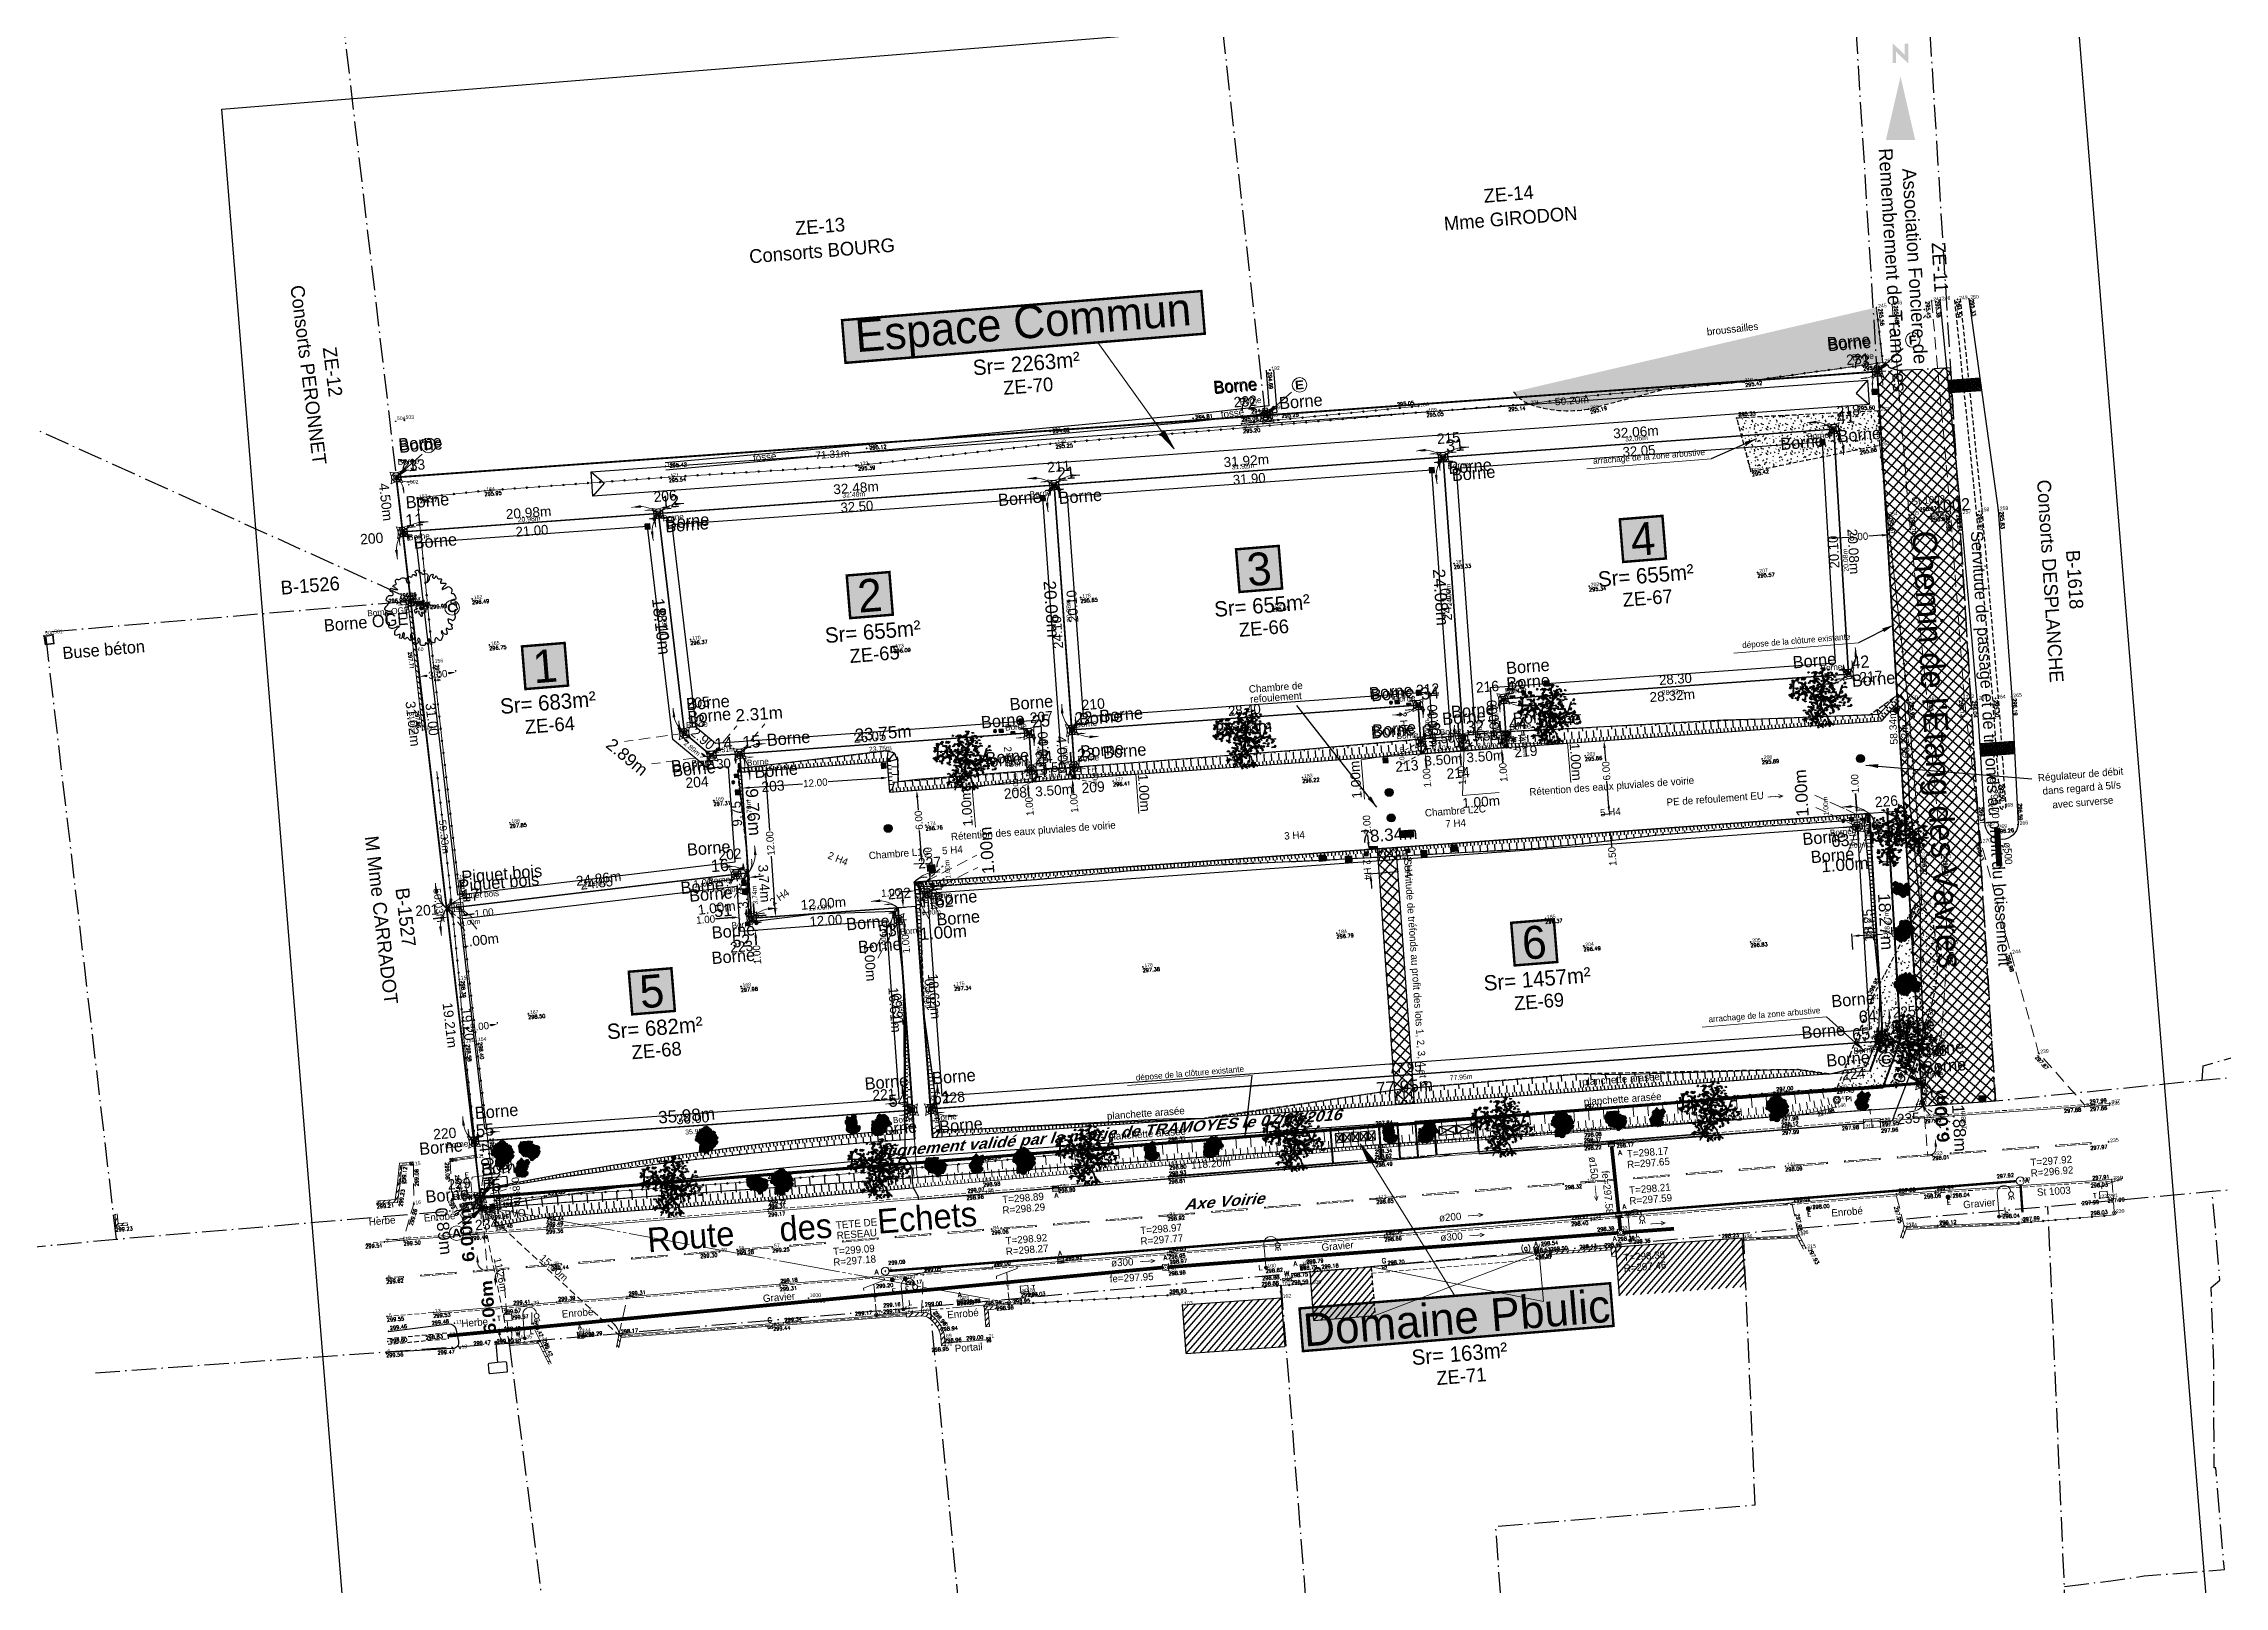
# Model space of a CAD drawing. Header units: metres. Extents: x 1851758 to 1852050, y 5187822 to 5188223.
# Drawn here: x 1851827.7 to 1852006.2, y 5187847.2 to 5187973.5 of the extents above; entities that cross this region are included whole.
import ezdxf
from ezdxf.enums import TextEntityAlignment as Align

# ---------------------------------------------------------------- set-up
doc = ezdxf.new("R2010")
doc.units = ezdxf.units.M
doc.header["$LTSCALE"] = 2.5
doc.header["$PDMODE"] = 35
doc.header["$PDSIZE"] = 0.03
for name, pattern in [('L16', [0.375, 0.3, -0.075]), ('L18', [0.6, 0.4, -0.2]), ('L32', [2.5, 2, -0.1, 0.1, -0.1, 0.1, -0.1]), ('L42', [2.5, 2, -0.1, 0.1, -0.1, 0.1, -0.1]), ('L5', [1.15, 0.8, -0.175, 0, -0.175]), ('L8', [0.225, 0.15, -0.075])]:
    doc.linetypes.add(name, pattern=pattern)
doc.layers.get('0').update_dxf_attribs({"linetype": 'CONTINUOUS', "lineweight": 30})
doc.layers.get('Defpoints').update_dxf_attribs({"linetype": 'CONTINUOUS'})
for name, color, linetype in [('_SSL_ASS_EP', 5, 'L32'), ('_SSL_ASS_EP_TXT', 5, 'CONTINUOUS'), ('_SSL_ASS_UN', 34, 'L32'), ('_SSL_ASS_UN_TXT', 34, 'CONTINUOUS'), ('APLAT_BLANC', 255, 'CONTINUOUS'), ('APLAT_TRONC', 30, 'CONTINUOUS'), ('BAT', 7, 'CONTINUOUS'), ('BAT_HAC', 251, 'CONTINUOUS'), ('MOB', 8, 'CONTINUOUS'), ('N_COMP', 2, 'CONTINUOUS'), ('P_COMP_2016_04_18', 1, 'CONTINUOUS'), ('P_IMP', 2, 'CONTINUOUS'), ('P_IMP_2016_04_18', 1, 'CONTINUOUS'), ('PFM_VRD ET 2D', 7, 'CONTINUOUS'), ('PRO_DEMOL_VEG', 94, 'CONTINUOUS'), ('PRO_IMPLANTATION_MAISON_COT', 140, 'CONTINUOUS'), ('PRO_PAR_HAC', 7, 'CONTINUOUS'), ('PRO_PAR_N', 6, 'CONTINUOUS'), ('PRO_PAR_N_DA', 6, 'CONTINUOUS'), ('PRO_PAR_SER', 70, 'L5'), ('PRO_PAR_SER_TXT', 70, 'CONTINUOUS'), ('PRO_RES_EP_TXT', 5, 'CONTINUOUS'), ('PRO_RES_EU_TXT', 34, 'CONTINUOUS'), ('PRO_RES_TEL_TXT', 84, 'CONTINUOUS'), ('PRO_VOI', 7, 'CONTINUOUS'), ('PRO_VOI_COTATION', 232, 'CONTINUOUS'), ('PRO_VOI_PLANCHETTES', 232, 'CONTINUOUS'), ('PRO_VOI_PLANCHETTES_TXT', 232, 'CONTINUOUS'), ('PRO_VOI_TAMPON', 5, 'CONTINUOUS'), ('PRO_VOI_VEG', 81, 'CONTINUOUS'), ('TAL_HACH', 44, 'CONTINUOUS'), ('VEG', 94, 'CONTINUOUS'), ('Z_COMP', 7, 'CONTINUOUS'), ('Z_IMP', 7, 'CONTINUOUS')]:
    doc.layers.add(name, color=color, linetype=linetype)
for name, color, linetype, lineweight in [('AFF', 7, 'CONTINUOUS', 5), ('AFF_TXT', 7, 'CONTINUOUS', 15), ('ASS', 5, 'CONTINUOUS', 5), ('ASS_TXT', 5, 'CONTINUOUS', 5), ('BAT_ANN', 7, 'CONTINUOUS', 15), ('CADRE', 157, 'CONTINUOUS', 13), ('CLO_HAC', 251, 'CONTINUOUS', 15), ('CLO_LEG', 7, 'CONTINUOUS', 15), ('CLO_MUR', 7, 'CONTINUOUS', 15), ('CLO_TXT', 7, 'CONTINUOUS', 18), ('COTATION', 150, 'L8', 20), ('EAU', 4, 'CONTINUOUS', 5), ('EAU_TXT', 4, 'CONTINUOUS', 5), ('ECL', 6, 'CONTINUOUS', 5), ('ECL_TXT', 6, 'CONTINUOUS', 5), ('EDF', 1, 'CONTINUOUS', 5), ('EDF_TXT', 1, 'CONTINUOUS', 5), ('GAZ', 20, 'CONTINUOUS', 5), ('GAZ_TXT', 20, 'CONTINUOUS', 5), ('P', 7, 'CONTINUOUS', 50), ('PAR', 11, 'L5', 30), ('PAR_ALIGNT', 1, 'L18', 30), ('PAR_ALIGNT_TXT', 1, 'CONTINUOUS', 15), ('PAR_COT', 150, 'CONTINUOUS', 20), ('PAR_REP', 6, 'CONTINUOUS', 15), ('PAR_TXT', 230, 'CONTINUOUS', 20), ('POUB', 7, 'CONTINUOUS', 30), ('PRO_DEMOL_CLO_LEG', 7, 'CONTINUOUS', 15), ('PRO_DEMOL_P', 7, 'CONTINUOUS', 50), ('PRO_DEMOL_TAL', 34, 'CONTINUOUS', 20), ('PRO_DEMOL_TAL_HAC', 32, 'CONTINUOUS', 15), ('PRO_DEMOL_VOI', 251, 'CONTINUOUS', 20), ('PRO_IMP_REP', 6, 'CONTINUOUS', 15), ('PRO_IMP_REP_VENTE', 6, 'CONTINUOUS', 15), ('PRO_PAR', 1, 'CONTINUOUS', 35), ('PRO_PAR_COT', 200, 'CONTINUOUS', 20), ('PRO_PAR_COT_DA', 150, 'CONTINUOUS', 20), ('PRO_PAR_COT_VENTE', 150, 'CONTINUOUS', 20), ('PRO_PAR_DA', 1, 'CONTINUOUS', 35), ('PRO_PAR_P', 7, 'CONTINUOUS', 70), ('PRO_PAR_P_DA', 7, 'CONTINUOUS', 70), ('PRO_PAR_SURF', 157, 'CONTINUOUS', 20), ('PRO_PAR_TXT', 157, 'CONTINUOUS', 20), ('PRO_VOI_DEMOLITION', 6, 'CONTINUOUS', 15), ('PTT', 3, 'CONTINUOUS', 5), ('PTT_AER', 3, 'L42', 18), ('PTT_TXT', 3, 'CONTINUOUS', 5), ('REP', 6, 'CONTINUOUS', 5), ('SIG', 200, 'CONTINUOUS', 20), ('SIH', 252, 'L16', 18), ('SOL', 7, 'L18', 15), ('SOL_TXT', 7, 'CONTINUOUS', 13), ('TAL', 34, 'CONTINUOUS', 25), ('VEG_TXT', 7, 'CONTINUOUS', 13), ('VOI', 251, 'CONTINUOUS', 20), ('VOI_NOM', 170, 'CONTINUOUS', 40), ('Z', 7, 'CONTINUOUS', 9)]:
    doc.layers.add(name, color=color, linetype=linetype, lineweight=lineweight)
for name, color, linetype, plot in [('BAT_CON', 5, 'CONTINUOUS', False), ('N', 1, 'CONTINUOUS', False), ('NCACHE', 7, 'CONTINUOUS', False), ('PCACHE', 7, 'CONTINUOUS', False), ('PRO_PAR_CONT_DA', 40, 'CONTINUOUS', False), ('PRO_PAR_CONT_DA_D', 7, 'CONTINUOUS', False), ('ZCACHE', 7, 'CONTINUOUS', False)]:
    doc.layers.add(name, color=color, linetype=linetype, plot=plot)
doc.styles.add('_ECRITURE', font='NEWSGOTN.TTF')
doc.styles.add('_ECRITURE_GRAS', font='NEWSGOTB.TTF')
doc.styles.add('ARIAL_B', font='arialbd.ttf', dxfattribs={"width": 1.1})
doc.styles.add('ARIAL_IT_B', font='arialbd.ttf', dxfattribs={"width": 1.1, "oblique": 25.02})
doc.styles.add('Ecriture', font='NEWSGOTN.TTF')
doc.styles.add('SIMPLEX', font='SIMPLEX.SHX', dxfattribs={"oblique": 27})
doc.styles.get("Standard").update_dxf_attribs({"font": 'arial.ttf'})
doc.dimstyles.get("Standard").update_dxf_attribs({"dimtxt": 0.18, "dimasz": 0.18, "dimexe": 0.18, "dimexo": 0.0625, "dimgap": 0.09, "dimtad": 0, "dimtih": 1, "dimtoh": 1, "dimdec": 4, "dimzin": 0, "dimdsep": 46, "dimtxsty": 'Standard', "dimcen": 0.09, "dimadec": 0, "dimazin": 0, "dimtfac": 1, "dimtdec": 4, "dimtofl": 0, "dimtmove": 0, "dimatfit": 3, "dimfxl": 0, "dimtolj": 1, "dimtzin": 0, "dimarcsym": 0})
doc.dimstyles.new('Voirie', dxfattribs={"dimtxt": 0.6, "dimasz": 0.6, "dimexe": 0.18, "dimexo": 0.0625, "dimgap": 0, "dimtad": 0, "dimzin": 0, "dimdsep": 46, "dimtxsty": 'Ecriture', "dimcen": 0.04, "dimclrd": 256, "dimclre": 256, "dimclrt": 256, "dimaunit": 2, "dimadec": 3, "dimazin": 0, "dimtfac": 1, "dimtofl": 0, "dimtmove": 0, "dimatfit": 0, "dimfxl": 0, "dimtolj": 1, "dimtzin": 0, "dimlwd": -1, "dimarcsym": 0})
pattern_1 = [(50.367, (1851904.72636, 5187869.83852), (-0.24452, 0.202524), [])]
pattern_2 = [(49.183, (1851951.04212, 5187874.3846), (-0.240285, 0.207532), [])]
pattern_3 = [(109.29004622, (1.40212, 0.00743), (-12.0000000007511, 34.0000000006025), [0.120678, -42.2585622]), (161.565051177, (0.8664, 1.825), (-2, 3e-12), [0.12626, -6.19829532034]), (106.927513064, (0.7466, 1.865), (-7.9999999999298, 26.0000000000091), [0.13692, -47.9463411206]), (111.250505507, (0.87204, 0), (-3.9999999999793, 10.000000000016), [0.17299, -38.4534258316]), (28.4429286244, (0.6042, 1.1642), (21.9999999999061, 11.9999999999674), [0.15552, -54.4338562558]), (83.659808254, (0.587, 1.0104), (-6e-13, 2.000000000001), [0.15476, -17.9560102763]), (28.072486936, (1.6701, 1.9105), (26.0000000000715, 14.0000000000657), [0.096834, -33.903166]), (69.4439547804, (1.7556, 0.09288), (2.000000000005, 6.000000000008), [0.0974, -16.99060749064]), (122.905242923, (1.784, 0.18408), (-4.0000000000002, 5.9999999999974), [0.1153, -40.3816134626]), (135, (1.8809, 0.3607), (-2, 2e-16), [0.072554, -2.75587312474]), (156.250505507, (1.9892, 1.5972), (-31.9999999999192, 14.0000000000532), [0.15574, -54.470261135]), (45, (1.767, 1.58), (2e-16, 2), [0.112844, -2.71558312474]), (48.3664606634, (1.784, 1.2952), (14.0000000000367, 16.0000000000245), [0.06856, -24.0146291576]), (34.6951535312, (1.7954, 0.942), (19.999999999926, 13.9999999999313), [0.0901, -31.5326766016]), (128.290163192, (1.1, 1.9276), (-7.9999999999536, 10.0000000000289), [0.09224, -48.3226337476]), (72.2553283749, (1.3052, 0.8222), (14.0000000000259, 43.9999999999674), [0.14956, -52.3480589936]), (115.346175942, (1.3508, 0.9646), (-2.000000000007, 4.0000000000052), [0.11984, -41.9277520832]), (115.016893478, (1.6076, 0.5318), (-1.9999999999916, 4.0000000000005), [0.17592, -32.9299707144]), (41.1859251657, (1.5618, 0.4918), (2.000000000007, 2.000000000006), [0.06054, -21.1997516254]), (63.434948823, (1.4877, 0.2809), (8e-13, 2), [0.038226, -4.433909955]), (131.185925166, (0.9746, 0.355), (-2.000000000016, 1.999999999997), [0.12114, -21.1391516254]), (159.44395478, (1.08862, 0.56006), (-5.999999999994, 2.000000000047), [0.097404, -16.99060349064]), (19.7988763545, (0.7466, 0.7652), (21.9999999999151, 7.9999999999585), [0.06678, -53.0745410224]), (116.565051177, (1.0089, 1.147), (-2, 2), [0.038226, -4.433909955]), (45, (1.2425, 1.318), (2e-16, 2), [0.04837, -2.78005712474]), (56.309932474, (1.4819, 1.1584), (2, 4), [0.041158, -7.1699445509]), (131.185925166, (1.2882, 1.6656), (-2.000000000016, 1.999999999997), [0.06062, -21.1996716254]), (0, (0.7, 1.5), (0, 2), [0.1, -1.9]), (146.309932474, (0.10246, 0.2126), (-4, 2), [0.12314, -7.0879625509]), (143.130102354, (0.2222, 0.91336), (-5.99999999999, 4.000000000016), [0.142448, -9.857552]), (36.3843518158, (0, 0.91912), (7.9999999999989, 5.9999999999914), [0.134434, -47.0672608848]), (136.73570459, (0.10819, 1.33496), (-32.0000000003288, 29.9999999991823), [0.133152, -46.55731812]), (25.7099537808, (0.188, 1.7966), (3.9999999999984, 1.9999999999983), [0.18352, -59.749776255]), (127.405356631, (0.3418, 0.315), (-19.9999999998006, 26.0000000001243), [0.122, -42.679869118]), (45, (0.359, 0.0188), (2e-16, 2), [0.056422, -2.77200512474]), (153.434948823, (0.4274, 0.7823), (-2, -3e-12), [0.05087, -4.421265955]), (167.471192291, (0.4958, 0.2808), (-10.000000000008, 1.999999999975), [0.15776, -18.2813289146]), (45, (0.4, 1.3), (2e-16, 2), [0.141422, -2.68700512474])]
pattern_4 = [(49.6408, (1851854.909, 5187836.0582), (-0.4838697, 0.4112117), []), (139.6408, (1851854.909, 5187836.0582), (-0.4112117, -0.4838697), [])]
pattern_5 = [(49.640795, (1851854.909, 5187836.05819), (-0.09677395, 0.08224234), []), (139.640795, (1851854.909, 5187836.05819), (-0.08224234, -0.09677395), [])]

# ---------------------------------------------------------------- blocks, each defined once
blk = doc.blocks.new('arbuste fleurs jaunes')
at = {"layer": 'PRO_VOI_VEG', "color": 76}
blk.add_lwpolyline([(1.63, -0.63), (1.59, -0.52), (1.68, -0.44), (1.67, -0.31), (1.63, -0.15), (1.72, -0.07), (1.68, 0), (1.66, 0.03), (1.63, 0.14), (1.63, 0.23), (1.62, 0.31), (1.56, 0.34), (1.33, 0.25), (1.27, 0.72), (1.2, 0.88), (0.78, 0.88), (0.2, 0.72), (-0.04, 0.71), (-0.3, 1.03), (-0.49, 1.04), (-0.85, 0.93), (-1.14, 0.7), (-1.6, 0.5), (-1.89, 0.18), (-1.91, -0.22), (-2, -0.47), (-1.73, -0.71), (-1.44, -1.24), (-0.98, -1.35), (-0.83, -1.36), (-0.8, -1.42), (-0.69, -1.54), (-0.56, -1.59), (-0.53, -1.58), (-0.5, -1.58), (-0.49, -1.57), (-0.43, -1.49), (-0.22, -1.5), (-0.19, -1.48), (-0.17, -1.46), (-0.15, -1.45), (-0.12, -1.47), (-0.07, -1.47), (0.08, -1.43), (0.11, -1.38), (0.17, -1.36), (0.25, -1.34), (0.32, -1.42), (0.42, -1.44), (0.57, -1.46), (0.62, -1.48), (0.68, -1.51), (0.7, -1.56), (0.76, -1.56), (0.84, -1.58), (0.92, -1.68), (1.01, -1.63), (1.15, -1.59), (1.16, -1.5), (1.2, -1.33), (1.22, -1.2), (1.28, -1.16), (1.35, -1.02), (1.39, -0.88), (1.58, -0.78), (1.63, -0.63), (1.63, -0.63)], dxfattribs=at)
at = {"layer": 'PRO_VOI_VEG', "color": 2}
for points in [[(-1.79, 0.22), (-1.8, 0.32), (-1.9, 0.32), (-1.95, 0.25), (-1.9, 0.19), (-1.84, 0.2)], [(-1.75, -0.05), (-1.7, 0.02), (-1.76, 0.09), (-1.84, 0.07), (-1.82, 0)], [(-1.54, 0.17), (-1.62, 0.07), (-1.71, 0.08), (-1.75, 0.16), (-1.66, 0.23), (-1.59, 0.23)], [(-1.41, -0.04), (-1.49, -0.13), (-1.58, -0.13), (-1.62, -0.05), (-1.53, 0.02), (-1.45, 0.03)], [(-1.29, 0.46), (-1.3, 0.55), (-1.4, 0.55), (-1.45, 0.48), (-1.4, 0.42), (-1.35, 0.43)], [(-1.41, 0.19), (-1.29, 0.23), (-1.22, 0.18), (-1.23, 0.09), (-1.34, 0.08), (-1.41, 0.11)], [(-1.14, 0.19), (-1.26, 0.16), (-1.33, 0.2), (-1.32, 0.29), (-1.21, 0.31), (-1.14, 0.27)], [(-1.04, 0.4), (-1.13, 0.31), (-1.21, 0.32), (-1.25, 0.39), (-1.16, 0.46), (-1.09, 0.47)], [(-0.98, 0.36), (-0.93, 0.43), (-0.99, 0.5), (-1.07, 0.48), (-1.05, 0.41)], [(-1.02, 0.54), (-1.01, 0.45), (-0.91, 0.45), (-0.85, 0.52), (-0.9, 0.58), (-0.96, 0.57)], [(-0.71, 0.13), (-0.8, 0.04), (-0.88, 0.05), (-0.92, 0.13), (-0.83, 0.19), (-0.76, 0.2)], [(-0.91, 0.43), (-0.79, 0.46), (-0.72, 0.41), (-0.73, 0.32), (-0.84, 0.31), (-0.91, 0.34)], [(-0.83, -0.11), (-0.77, -0.06), (-0.81, 0.02), (-0.89, 0.02), (-0.89, -0.05)], [(-0.74, 0.43), (-0.72, 0.51), (-0.79, 0.56), (-0.86, 0.51), (-0.83, 0.46)], [(-0.71, 0.48), (-0.68, 0.56), (-0.76, 0.61), (-0.83, 0.56), (-0.79, 0.51)], [(-0.74, 0.37), (-0.69, 0.44), (-0.75, 0.51), (-0.83, 0.49), (-0.81, 0.42)], [(-0.52, 0.55), (-0.6, 0.46), (-0.68, 0.47), (-0.73, 0.55), (-0.64, 0.61), (-0.56, 0.62)], [(-0.59, 0.1), (-0.53, -0.01), (-0.56, -0.09), (-0.65, -0.1), (-0.69, 0), (-0.67, 0.08)], [(-0.58, 0.37), (-0.52, 0.42), (-0.56, 0.5), (-0.64, 0.5), (-0.64, 0.43)], [(-0.64, 0.06), (-0.58, -0.01), (-0.5, 0.03), (-0.5, 0.12), (-0.57, 0.11)], [(-0.54, 0.75), (-0.49, 0.82), (-0.55, 0.89), (-0.63, 0.87), (-0.61, 0.81)], [(-0.5, 0.36), (-0.47, 0.44), (-0.55, 0.49), (-0.62, 0.44), (-0.58, 0.39)], [(-0.4, 0.52), (-0.52, 0.49), (-0.59, 0.53), (-0.59, 0.62), (-0.48, 0.64), (-0.41, 0.6)], [(-0.38, 0.58), (-0.46, 0.48), (-0.55, 0.49), (-0.59, 0.57), (-0.5, 0.64), (-0.42, 0.64)], [(-0.52, 0.2), (-0.45, 0.25), (-0.49, 0.33), (-0.58, 0.33), (-0.57, 0.26)], [(-0.31, 0.33), (-0.4, 0.24), (-0.48, 0.24), (-0.53, 0.32), (-0.44, 0.39), (-0.36, 0.4)], [(-0.33, 0.59), (-0.32, 0.69), (-0.41, 0.72), (-0.49, 0.67), (-0.46, 0.59), (-0.4, 0.59)], [(-0.32, 0.38), (-0.34, 0.47), (-0.43, 0.47), (-0.49, 0.4), (-0.44, 0.34), (-0.38, 0.35)], [(-0.3, 0.04), (-0.42, 0), (-0.49, 0.05), (-0.48, 0.14), (-0.37, 0.15), (-0.3, 0.12)], [(-0.34, 0.79), (-0.31, 0.88), (-0.39, 0.93), (-0.47, 0.9), (-0.46, 0.82), (-0.4, 0.8)], [(-0.24, 0.37), (-0.28, 0.5), (-0.23, 0.56), (-0.14, 0.56), (-0.13, 0.45), (-0.16, 0.38)], [(0.05, 0.65), (0.04, 0.74), (-0.06, 0.74), (-0.12, 0.67), (-0.07, 0.61), (-0.01, 0.62)], [(0.04, 0.37), (0.05, 0.46), (-0.05, 0.5), (-0.12, 0.45), (-0.09, 0.37), (-0.03, 0.36)], [(0.15, 0.13), (0.24, 0.05), (0.24, -0.04), (0.16, -0.08), (0.09, 0.01), (0.08, 0.09)], [(0.25, 0.66), (0.34, 0.58), (0.34, 0.49), (0.26, 0.45), (0.19, 0.54), (0.19, 0.62)], [(0.29, 0.3), (0.38, 0.21), (0.37, 0.13), (0.3, 0.09), (0.23, 0.17), (0.22, 0.25)], [(0.36, 0.1), (0.42, -0.01), (0.39, -0.09), (0.3, -0.11), (0.26, 0), (0.28, 0.08)], [(0.54, 0.51), (0.42, 0.47), (0.35, 0.52), (0.35, 0.61), (0.46, 0.62), (0.53, 0.59)], [(0.49, 0.33), (0.52, 0.41), (0.45, 0.46), (0.38, 0.41), (0.41, 0.36)], [(0.53, 0.67), (0.57, 0.75), (0.48, 0.8), (0.4, 0.77), (0.41, 0.7), (0.47, 0.68)], [(0.47, 0.18), (0.44, 0.3), (0.48, 0.37), (0.57, 0.36), (0.59, 0.25), (0.55, 0.18)], [(0.75, 0.43), (0.67, 0.34), (0.59, 0.35), (0.54, 0.42), (0.63, 0.49), (0.71, 0.5)], [(0.82, 0.08), (0.85, 0.16), (0.78, 0.21), (0.7, 0.16), (0.74, 0.11)], [(0.77, 0.17), (0.73, 0.29), (0.78, 0.36), (0.87, 0.35), (0.88, 0.24), (0.85, 0.17)], [(0.94, -0.1), (0.99, -0.04), (0.93, 0.03), (0.85, 0.01), (0.87, -0.05)], [(1.05, 0.35), (0.93, 0.32), (0.86, 0.37), (0.86, 0.46), (0.97, 0.47), (1.04, 0.44)], [(1.06, 0.11), (0.99, 0.02), (0.9, 0.01), (0.86, 0.09), (0.94, 0.16), (1.01, 0.18)], [(1.09, 0.24), (1.07, 0.33), (0.97, 0.34), (0.92, 0.27), (0.97, 0.21), (1.03, 0.22)], [(1.26, 0.24), (1.14, 0.18), (1.06, 0.21), (1.05, 0.3), (1.16, 0.34), (1.23, 0.32)], [(1.36, 0.13), (1.34, 0.21), (1.25, 0.21), (1.21, 0.13), (1.28, 0.11)], [(-1.84, -0.53), (-1.82, -0.45), (-1.89, -0.41), (-1.96, -0.45), (-1.92, -0.51)], [(-1.71, -0.57), (-1.7, -0.47), (-1.8, -0.44), (-1.87, -0.49), (-1.84, -0.56), (-1.78, -0.57)], [(-1.73, -0.09), (-1.67, -0.2), (-1.7, -0.28), (-1.79, -0.29), (-1.83, -0.19), (-1.81, -0.11)], [(-1.63, -0.72), (-1.54, -0.81), (-1.54, -0.89), (-1.62, -0.93), (-1.69, -0.84), (-1.69, -0.77)], [(-1.57, -0.41), (-1.52, -0.34), (-1.57, -0.27), (-1.66, -0.29), (-1.64, -0.36)], [(-1.47, -0.51), (-1.59, -0.55), (-1.66, -0.5), (-1.66, -0.41), (-1.54, -0.4), (-1.48, -0.43)], [(-1.39, -1.02), (-1.51, -1.05), (-1.58, -1.01), (-1.58, -0.92), (-1.47, -0.9), (-1.4, -0.94)], [(-1.43, -1.19), (-1.41, -1.11), (-1.48, -1.07), (-1.55, -1.11), (-1.52, -1.17)], [(-1.44, -0.61), (-1.39, -0.54), (-1.45, -0.47), (-1.53, -0.49), (-1.51, -0.56)], [(-1.4, -0.86), (-1.36, -0.77), (-1.45, -0.72), (-1.53, -0.75), (-1.52, -0.83), (-1.46, -0.85)], [(-1.25, -0.32), (-1.37, -0.35), (-1.44, -0.31), (-1.43, -0.22), (-1.32, -0.2), (-1.25, -0.24)], [(-1.33, -0.17), (-1.28, -0.1), (-1.33, -0.03), (-1.42, -0.05), (-1.4, -0.12)], [(-1.34, -0.6), (-1.25, -0.68), (-1.25, -0.77), (-1.33, -0.81), (-1.4, -0.72), (-1.41, -0.64)], [(-1.17, -1.09), (-1.26, -1.19), (-1.34, -1.18), (-1.38, -1.1), (-1.3, -1.03), (-1.22, -1.03)], [(-1.19, -0.72), (-1.16, -0.64), (-1.24, -0.59), (-1.32, -0.62), (-1.31, -0.69), (-1.25, -0.71)], [(-1.21, -0.41), (-1.15, -0.36), (-1.19, -0.28), (-1.28, -0.28), (-1.27, -0.35)], [(-1.16, -0.01), (-1.1, -0.12), (-1.13, -0.2), (-1.22, -0.22), (-1.26, -0.11), (-1.24, -0.03)], [(-1.06, -1.28), (-1.03, -1.2), (-1.1, -1.16), (-1.17, -1.2), (-1.14, -1.26)], [(-1.11, -1.2), (-1.15, -1.08), (-1.1, -1.01), (-1.01, -1.01), (-1, -1.12), (-1.03, -1.19)], [(-0.99, -0.67), (-0.97, -0.6), (-1.04, -0.55), (-1.11, -0.59), (-1.08, -0.65)], [(-0.88, -1.17), (-1, -1.21), (-1.07, -1.16), (-1.07, -1.07), (-0.95, -1.06), (-0.89, -1.09)], [(-0.84, -1.28), (-0.86, -1.19), (-0.95, -1.19), (-1.01, -1.26), (-0.96, -1.32), (-0.9, -1.31)], [(-0.77, -0.17), (-0.86, -0.27), (-0.94, -0.26), (-0.98, -0.18), (-0.89, -0.11), (-0.82, -0.11)], [(-0.76, -0.46), (-0.88, -0.5), (-0.95, -0.45), (-0.94, -0.36), (-0.83, -0.35), (-0.76, -0.38)], [(-0.84, -0.59), (-0.79, -0.52), (-0.85, -0.45), (-0.93, -0.47), (-0.91, -0.54)], [(-0.67, -1.28), (-0.78, -1.35), (-0.87, -1.31), (-0.88, -1.22), (-0.77, -1.19), (-0.69, -1.2)], [(-0.76, -0.58), (-0.7, -0.53), (-0.74, -0.45), (-0.83, -0.45), (-0.82, -0.51)], [(-0.65, -0.58), (-0.72, -0.52), (-0.8, -0.57), (-0.8, -0.66), (-0.73, -0.68), (-0.68, -0.64)], [(-0.68, -0.69), (-0.65, -0.61), (-0.73, -0.57), (-0.8, -0.61), (-0.76, -0.67)], [(-0.69, -1.31), (-0.62, -1.26), (-0.66, -1.18), (-0.75, -1.18), (-0.74, -1.25)], [(-0.68, -0.29), (-0.62, -0.24), (-0.66, -0.16), (-0.74, -0.16), (-0.74, -0.23)], [(-0.7, -1.14), (-0.74, -1.02), (-0.69, -0.95), (-0.6, -0.96), (-0.59, -1.07), (-0.62, -1.14)], [(-0.55, -0.73), (-0.54, -0.63), (-0.63, -0.6), (-0.71, -0.65), (-0.68, -0.72), (-0.62, -0.73)], [(-0.63, -0.4), (-0.54, -0.49), (-0.54, -0.57), (-0.62, -0.61), (-0.69, -0.52), (-0.7, -0.45)], [(-0.65, -1.14), (-0.53, -1.1), (-0.46, -1.15), (-0.47, -1.24), (-0.58, -1.25), (-0.65, -1.22)], [(-0.55, -0.41), (-0.62, -0.46), (-0.58, -0.54), (-0.49, -0.54), (-0.5, -0.47)], [(-0.44, -0.21), (-0.38, -0.14), (-0.44, -0.07), (-0.53, -0.09), (-0.51, -0.16)], [(-0.46, -1.39), (-0.4, -1.34), (-0.44, -1.26), (-0.53, -1.26), (-0.52, -1.32)], [(-0.41, -0.57), (-0.35, -0.5), (-0.41, -0.43), (-0.5, -0.45), (-0.48, -0.52)], [(-0.31, -0.67), (-0.43, -0.71), (-0.5, -0.66), (-0.49, -0.57), (-0.38, -0.56), (-0.32, -0.59)], [(-0.28, -1), (-0.25, -0.93), (-0.33, -0.88), (-0.4, -0.92), (-0.36, -0.98)], [(-0.14, -1.34), (-0.08, -1.45), (-0.11, -1.53), (-0.2, -1.55), (-0.24, -1.44), (-0.22, -1.36)], [(-0.06, -1.17), (0, -1.29), (-0.03, -1.37), (-0.12, -1.38), (-0.16, -1.27), (-0.14, -1.2)], [(0.06, -0.91), (-0.06, -0.95), (-0.13, -0.9), (-0.12, -0.81), (-0.01, -0.8), (0.06, -0.83)], [(-0.05, -0.57), (0.01, -0.52), (-0.03, -0.44), (-0.11, -0.44), (-0.11, -0.51)], [(0.14, -1.33), (0.06, -1.42), (-0.02, -1.41), (-0.07, -1.34), (0.02, -1.27), (0.1, -1.26)], [(0.04, -0.58), (0.11, -0.53), (0.07, -0.45), (-0.02, -0.45), (-0.01, -0.52)], [(0.14, -1.06), (0.13, -0.97), (0.03, -0.97), (-0.02, -1.04), (0.02, -1.1), (0.08, -1.09)], [(0.18, -0.74), (0.06, -0.78), (-0.01, -0.73), (0, -0.64), (0.11, -0.63), (0.18, -0.66)], [(0.18, -1.34), (0.23, -1.27), (0.17, -1.2), (0.09, -1.22), (0.11, -1.28)], [(0.39, -1.12), (0.3, -1.21), (0.22, -1.2), (0.18, -1.13), (0.27, -1.06), (0.34, -1.05)], [(0.52, -1.32), (0.44, -1.42), (0.35, -1.41), (0.31, -1.33), (0.4, -1.26), (0.48, -1.26)], [(0.6, -0.18), (0.52, -0.27), (0.43, -0.26), (0.39, -0.19), (0.48, -0.12), (0.55, -0.11)], [(0.6, -1.45), (0.65, -1.39), (0.6, -1.32), (0.51, -1.34), (0.53, -1.4)], [(0.52, -1.09), (0.64, -1.06), (0.71, -1.11), (0.7, -1.2), (0.59, -1.21), (0.52, -1.18)], [(0.73, -1.25), (0.61, -1.28), (0.54, -1.23), (0.54, -1.15), (0.66, -1.13), (0.72, -1.16)], [(0.77, -1.29), (0.83, -1.41), (0.8, -1.49), (0.71, -1.5), (0.67, -1.39), (0.69, -1.32)], [(0.86, -0.08), (0.92, -0.19), (0.89, -0.27), (0.8, -0.29), (0.76, -0.18), (0.78, -0.1)], [(0.94, -1.45), (0.91, -1.37), (0.83, -1.38), (0.79, -1.46), (0.86, -1.48)], [(0.95, -0.92), (1, -0.86), (0.94, -0.78), (0.86, -0.8), (0.88, -0.87)], [(0.91, -0.74), (0.92, -0.83), (1.02, -0.84), (1.07, -0.77), (1.03, -0.71), (0.97, -0.72)], [(1.16, -1.46), (1.07, -1.55), (0.99, -1.55), (0.95, -1.47), (1.03, -1.4), (1.11, -1.39)], [(1.22, -1.15), (1.13, -1.24), (1.05, -1.24), (1.01, -1.16), (1.1, -1.09), (1.17, -1.08)], [(1.1, -1.39), (1.16, -1.34), (1.12, -1.26), (1.04, -1.26), (1.04, -1.33)], [(1.2, -0.88), (1.26, -0.99), (1.22, -1.07), (1.13, -1.09), (1.1, -0.98), (1.11, -0.9)], [(1.26, -0.25), (1.29, -0.17), (1.22, -0.12), (1.14, -0.17), (1.18, -0.22)], [(1.61, -0.16), (1.49, -0.19), (1.42, -0.15), (1.42, -0.06), (1.53, -0.04), (1.6, -0.08)], [(1.69, -0.3), (1.67, -0.21), (1.57, -0.21), (1.52, -0.28), (1.57, -0.34), (1.63, -0.33)]]:
    blk.add_lwpolyline(points, close=True, dxfattribs=at)
at = {"layer": 'PRO_VOI_VEG', "color": 67}
for points in [[(-1.93, -0.1), (-1.85, -0.12), (-1.8, -0.05), (-1.85, 0.02), (-1.9, -0.02)], [(-1.76, 0.13), (-1.67, 0.04), (-1.68, -0.04), (-1.76, -0.08), (-1.82, 0.01), (-1.83, 0.08)], [(-1.79, 0.18), (-1.78, 0.09), (-1.68, 0.08), (-1.63, 0.15), (-1.68, 0.21), (-1.74, 0.2)], [(-1.7, 0.34), (-1.64, 0.28), (-1.56, 0.32), (-1.57, 0.4), (-1.63, 0.4)], [(-1.6, 0.19), (-1.51, 0.1), (-1.52, 0.02), (-1.6, -0.02), (-1.66, 0.07), (-1.67, 0.14)], [(-1.45, 0.4), (-1.48, 0.52), (-1.43, 0.59), (-1.34, 0.58), (-1.33, 0.47), (-1.36, 0.41)], [(-1.42, 0), (-1.32, -0.08), (-1.33, -0.17), (-1.41, -0.21), (-1.48, -0.12), (-1.48, -0.04)], [(-1.35, 0.39), (-1.26, 0.31), (-1.26, 0.22), (-1.34, 0.18), (-1.41, 0.27), (-1.42, 0.35)], [(-1.19, 0.45), (-1.29, 0.54), (-1.28, 0.62), (-1.2, 0.67), (-1.13, 0.58), (-1.13, 0.5)], [(-1.25, 0.34), (-1.27, 0.26), (-1.2, 0.21), (-1.13, 0.26), (-1.16, 0.31)], [(-1.22, 0.53), (-1.24, 0.45), (-1.17, 0.41), (-1.1, 0.45), (-1.14, 0.51)], [(-1.11, 0.51), (-1.19, 0.54), (-1.23, 0.46), (-1.19, 0.39), (-1.13, 0.43)], [(-1.19, -0.18), (-1.23, -0.06), (-1.18, 0.01), (-1.09, 0.01), (-1.08, -0.1), (-1.11, -0.17)], [(-1.19, 0.1), (-1.22, 0.22), (-1.18, 0.29), (-1.09, 0.29), (-1.08, 0.18), (-1.11, 0.11)], [(-1.19, 0.61), (-1.14, 0.55), (-1.06, 0.59), (-1.06, 0.67), (-1.13, 0.67)], [(-1.08, 0.43), (-0.99, 0.35), (-1, 0.26), (-1.07, 0.22), (-1.14, 0.31), (-1.15, 0.39)], [(-1.01, 0.46), (-1.11, 0.54), (-1.1, 0.63), (-1.02, 0.67), (-0.95, 0.58), (-0.95, 0.5)], [(-1.06, 0.46), (-1.1, 0.58), (-1.05, 0.65), (-0.96, 0.65), (-0.95, 0.54), (-0.98, 0.47)], [(-1.03, 0.35), (-1.06, 0.27), (-0.98, 0.22), (-0.91, 0.27), (-0.95, 0.32)], [(-0.92, 0.55), (-1.01, 0.64), (-1.01, 0.72), (-0.93, 0.76), (-0.86, 0.67), (-0.85, 0.6)], [(-0.95, 0.44), (-0.98, 0.56), (-0.94, 0.63), (-0.85, 0.62), (-0.83, 0.51), (-0.87, 0.44)], [(-0.93, 0.03), (-0.84, 0.04), (-0.84, 0.14), (-0.9, 0.19), (-0.96, 0.15), (-0.95, 0.09)], [(-0.92, -0.02), (-0.96, 0.1), (-0.91, 0.17), (-0.82, 0.17), (-0.81, 0.06), (-0.84, -0.01)], [(-0.95, -0.05), (-0.87, 0.04), (-0.78, 0.03), (-0.74, -0.04), (-0.83, -0.11), (-0.91, -0.12)], [(-0.95, -0.05), (-0.87, 0.04), (-0.78, 0.03), (-0.74, -0.04), (-0.83, -0.11), (-0.91, -0.12)], [(-0.91, 0.88), (-0.93, 0.81), (-0.86, 0.76), (-0.79, 0.8), (-0.82, 0.86)], [(-0.91, 0.88), (-0.93, 0.81), (-0.86, 0.76), (-0.79, 0.8), (-0.82, 0.86)], [(-0.93, 0.06), (-0.88, -0.01), (-0.8, 0.03), (-0.8, 0.12), (-0.87, 0.11)], [(-0.84, 0.75), (-0.75, 0.67), (-0.75, 0.58), (-0.83, 0.54), (-0.9, 0.63), (-0.91, 0.71)], [(-0.82, 0.17), (-0.91, 0.26), (-0.91, 0.34), (-0.83, 0.38), (-0.76, 0.3), (-0.75, 0.22)], [(-0.87, 0.18), (-0.91, 0.3), (-0.86, 0.37), (-0.77, 0.36), (-0.76, 0.25), (-0.79, 0.18)], [(-0.84, 0.39), (-0.87, 0.51), (-0.83, 0.58), (-0.74, 0.58), (-0.72, 0.47), (-0.76, 0.4)], [(-0.77, 0.29), (-0.68, 0.2), (-0.69, 0.12), (-0.77, 0.08), (-0.83, 0.17), (-0.84, 0.24)], [(-0.73, 0.27), (-0.82, 0.35), (-0.81, 0.44), (-0.73, 0.48), (-0.66, 0.39), (-0.66, 0.31)], [(-0.75, 0.15), (-0.79, 0.27), (-0.74, 0.34), (-0.65, 0.34), (-0.64, 0.23), (-0.67, 0.16)], [(-0.75, -0.05), (-0.79, 0.07), (-0.74, 0.14), (-0.65, 0.13), (-0.64, 0.02), (-0.67, -0.05)], [(-0.65, 0.33), (-0.73, 0.36), (-0.78, 0.29), (-0.74, 0.21), (-0.68, 0.25)], [(-0.74, 0), (-0.77, 0.12), (-0.73, 0.19), (-0.64, 0.19), (-0.62, 0.08), (-0.66, 0.01)], [(-0.69, 0.02), (-0.6, 0.12), (-0.52, 0.11), (-0.48, 0.03), (-0.56, -0.04), (-0.64, -0.04)], [(-0.56, 0.5), (-0.53, 0.38), (-0.57, 0.31), (-0.66, 0.32), (-0.67, 0.43), (-0.64, 0.49)], [(-0.57, 0.81), (-0.6, 0.73), (-0.53, 0.69), (-0.45, 0.73), (-0.49, 0.79)], [(-0.57, 0.81), (-0.6, 0.73), (-0.53, 0.69), (-0.45, 0.73), (-0.49, 0.79)], [(-0.6, 0.31), (-0.55, 0.25), (-0.47, 0.29), (-0.47, 0.37), (-0.54, 0.37)], [(-0.57, 0.06), (-0.49, 0.15), (-0.4, 0.15), (-0.36, 0.07), (-0.45, 0), (-0.53, 0)], [(-0.51, 0.72), (-0.55, 0.84), (-0.5, 0.9), (-0.41, 0.9), (-0.4, 0.79), (-0.43, 0.72)], [(-0.51, 0.72), (-0.55, 0.84), (-0.5, 0.9), (-0.41, 0.9), (-0.4, 0.79), (-0.43, 0.72)], [(-0.47, 0.22), (-0.38, 0.13), (-0.39, 0.05), (-0.47, 0.01), (-0.54, 0.1), (-0.54, 0.17)], [(-0.5, 0.21), (-0.42, 0.18), (-0.37, 0.26), (-0.39, 0.34), (-0.47, 0.33), (-0.49, 0.27)], [(-0.5, 0.21), (-0.42, 0.18), (-0.37, 0.26), (-0.39, 0.34), (-0.47, 0.33), (-0.49, 0.27)], [(-0.34, 0.92), (-0.43, 1.01), (-0.43, 1.09), (-0.35, 1.13), (-0.28, 1.04), (-0.27, 0.97)], [(-0.39, 0.93), (-0.43, 1.05), (-0.38, 1.11), (-0.29, 1.11), (-0.28, 1), (-0.31, 0.93)], [(-0.37, 0.77), (-0.28, 0.78), (-0.28, 0.88), (-0.35, 0.94), (-0.41, 0.89), (-0.4, 0.83)], [(-0.3, -0.15), (-0.39, -0.07), (-0.39, 0.02), (-0.31, 0.06), (-0.24, -0.03), (-0.24, -0.11)], [(-0.35, -0.15), (-0.39, -0.03), (-0.34, 0.04), (-0.25, 0.04), (-0.24, -0.08), (-0.27, -0.14)], [(-0.34, 0.45), (-0.36, 0.37), (-0.29, 0.32), (-0.22, 0.37), (-0.26, 0.42)], [(-0.34, 0.45), (-0.36, 0.37), (-0.29, 0.32), (-0.22, 0.37), (-0.26, 0.42)], [(-0.25, 1.02), (-0.34, 1.1), (-0.33, 1.19), (-0.25, 1.23), (-0.18, 1.14), (-0.18, 1.06)], [(-0.27, 0.9), (-0.31, 1.02), (-0.26, 1.09), (-0.17, 1.09), (-0.16, 0.97), (-0.19, 0.91)], [(-0.26, 0.51), (-0.3, 0.63), (-0.25, 0.7), (-0.16, 0.7), (-0.15, 0.59), (-0.18, 0.52)], [(-0.21, -0.06), (-0.3, 0.03), (-0.29, 0.11), (-0.21, 0.15), (-0.15, 0.06), (-0.14, -0.01)], [(-0.24, -0.17), (-0.27, -0.05), (-0.22, 0.02), (-0.13, 0.01), (-0.12, -0.1), (-0.15, -0.17)], [(-0.23, 0.38), (-0.26, 0.29), (-0.18, 0.24), (-0.1, 0.27), (-0.11, 0.35), (-0.16, 0.37)], [(-0.14, 0.68), (-0.23, 0.77), (-0.22, 0.85), (-0.15, 0.89), (-0.08, 0.8), (-0.07, 0.73)], [(-0.08, 0.23), (-0.16, 0.25), (-0.2, 0.18), (-0.16, 0.11), (-0.1, 0.15)], [(-0.2, 0.07), (-0.11, 0.16), (-0.03, 0.15), (0.01, 0.07), (-0.07, 0.01), (-0.15, 0)], [(-0.12, 0.11), (-0.07, 0.05), (0.01, 0.09), (0.01, 0.17), (-0.06, 0.17)], [(0.03, -0.02), (-0.06, 0.07), (-0.05, 0.15), (0.02, 0.19), (0.09, 0.11), (0.1, 0.03)], [(-0.02, 0.36), (0.03, 0.3), (0.11, 0.34), (0.11, 0.42), (0.04, 0.42)], [(0.12, 0.58), (0.03, 0.67), (0.04, 0.75), (0.11, 0.79), (0.18, 0.7), (0.19, 0.63)], [(0.07, 0.59), (0.04, 0.71), (0.08, 0.78), (0.17, 0.77), (0.19, 0.66), (0.15, 0.59)], [(0.09, 0.19), (0.06, 0.31), (0.11, 0.38), (0.19, 0.38), (0.21, 0.27), (0.18, 0.2)], [(0.13, 0.59), (0.1, 0.51), (0.18, 0.47), (0.25, 0.51), (0.21, 0.57)], [(0.13, 0.56), (0.1, 0.48), (0.17, 0.43), (0.25, 0.48), (0.21, 0.53)], [(0.13, 0.56), (0.1, 0.49), (0.17, 0.44), (0.25, 0.48), (0.21, 0.54)], [(0.13, 0.54), (0.1, 0.46), (0.18, 0.42), (0.25, 0.46), (0.21, 0.51)], [(0.22, 0.68), (0.12, 0.76), (0.13, 0.85), (0.21, 0.89), (0.28, 0.8), (0.28, 0.72)], [(0.19, 0.56), (0.15, 0.68), (0.2, 0.75), (0.29, 0.75), (0.3, 0.64), (0.27, 0.57)], [(0.2, 0.34), (0.18, 0.26), (0.25, 0.21), (0.32, 0.26), (0.28, 0.31)], [(0.2, 0.34), (0.18, 0.26), (0.25, 0.21), (0.32, 0.26), (0.28, 0.31)], [(0.2, 0.13), (0.25, 0.07), (0.33, 0.11), (0.33, 0.19), (0.26, 0.19)], [(0.41, 0.36), (0.32, 0.45), (0.32, 0.53), (0.4, 0.57), (0.47, 0.48), (0.47, 0.41)], [(0.35, 0.57), (0.44, 0.54), (0.49, 0.62), (0.46, 0.7), (0.38, 0.69), (0.36, 0.63)], [(0.35, 0.57), (0.44, 0.54), (0.49, 0.62), (0.46, 0.7), (0.38, 0.69), (0.36, 0.63)], [(0.57, 0.15), (0.54, 0.27), (0.59, 0.34), (0.67, 0.34), (0.69, 0.22), (0.65, 0.16)], [(0.65, 0.57), (0.56, 0.65), (0.57, 0.74), (0.65, 0.78), (0.71, 0.69), (0.72, 0.61)], [(0.6, 0.57), (0.57, 0.69), (0.61, 0.76), (0.7, 0.76), (0.72, 0.65), (0.68, 0.58)], [(0.66, 0.22), (0.62, 0.34), (0.67, 0.41), (0.76, 0.4), (0.77, 0.29), (0.74, 0.22)], [(0.66, 0.22), (0.62, 0.34), (0.67, 0.41), (0.76, 0.4), (0.77, 0.29), (0.74, 0.22)], [(0.64, 0.3), (0.62, 0.23), (0.69, 0.18), (0.76, 0.22), (0.73, 0.28)], [(0.64, 0.3), (0.62, 0.23), (0.69, 0.18), (0.76, 0.22), (0.73, 0.28)], [(0.63, 0.24), (0.71, 0.21), (0.76, 0.29), (0.71, 0.36), (0.66, 0.32)], [(0.64, 0.43), (0.72, 0.4), (0.77, 0.48), (0.72, 0.55), (0.67, 0.51)], [(0.66, 0.06), (0.64, -0.01), (0.71, -0.06), (0.78, -0.02), (0.75, 0.04)], [(0.66, 0.06), (0.64, -0.01), (0.71, -0.06), (0.78, -0.02), (0.75, 0.04)], [(0.75, 0.66), (0.66, 0.75), (0.66, 0.83), (0.74, 0.87), (0.81, 0.78), (0.81, 0.71)], [(0.72, 0.55), (0.68, 0.67), (0.73, 0.74), (0.82, 0.73), (0.83, 0.62), (0.8, 0.55)], [(0.7, 0.26), (0.79, 0.35), (0.87, 0.35), (0.91, 0.27), (0.83, 0.2), (0.75, 0.19)], [(0.7, 0.26), (0.79, 0.35), (0.87, 0.35), (0.91, 0.27), (0.83, 0.2), (0.75, 0.19)], [(0.76, 0.28), (0.84, 0.26), (0.88, 0.33), (0.84, 0.4), (0.79, 0.36)], [(0.85, 0.58), (0.94, 0.5), (0.93, 0.41), (0.85, 0.37), (0.79, 0.46), (0.78, 0.54)], [(0.88, 0.14), (0.86, 0.06), (0.93, 0.02), (1, 0.06), (0.97, 0.11)], [(0.88, 0.14), (0.86, 0.06), (0.93, 0.02), (1, 0.06), (0.97, 0.11)], [(0.97, 0.55), (0.88, 0.63), (0.89, 0.72), (0.97, 0.76), (1.03, 0.67), (1.04, 0.6)], [(0.94, 0.74), (0.91, 0.86), (0.96, 0.93), (1.04, 0.93), (1.06, 0.82), (1.02, 0.75)], [(0.96, -0.05), (0.92, 0.07), (0.97, 0.14), (1.06, 0.13), (1.07, 0.02), (1.04, -0.05)], [(1.02, -0.12), (0.92, -0.03), (0.93, 0.05), (1.01, 0.09), (1.08, 0.01), (1.08, -0.07)], [(1.04, 0.4), (1.13, 0.31), (1.12, 0.23), (1.04, 0.19), (0.97, 0.27), (0.97, 0.35)], [(1.09, 0.53), (1, 0.62), (1.01, 0.7), (1.09, 0.74), (1.15, 0.65), (1.16, 0.58)], [(1.04, 0.53), (1.01, 0.65), (1.06, 0.72), (1.14, 0.72), (1.16, 0.61), (1.12, 0.54)], [(1.01, 0.28), (1.06, 0.22), (1.14, 0.26), (1.14, 0.35), (1.07, 0.34)], [(1.01, 0.28), (1.06, 0.22), (1.14, 0.26), (1.14, 0.35), (1.07, 0.34)], [(1.1, 0.51), (1.19, 0.43), (1.19, 0.34), (1.11, 0.3), (1.04, 0.39), (1.04, 0.47)], [(1.19, 0.62), (1.1, 0.71), (1.1, 0.79), (1.18, 0.83), (1.25, 0.75), (1.25, 0.67)], [(1.24, 0.06), (1.16, 0.09), (1.11, 0.01), (1.16, -0.06), (1.21, -0.02)], [(1.16, 0.51), (1.12, 0.63), (1.17, 0.7), (1.26, 0.69), (1.27, 0.58), (1.24, 0.51)], [(1.27, 0.59), (1.18, 0.67), (1.19, 0.76), (1.27, 0.8), (1.33, 0.71), (1.34, 0.63)], [(1.24, 0.43), (1.21, 0.55), (1.26, 0.62), (1.34, 0.62), (1.36, 0.51), (1.32, 0.44)], [(1.22, 0.42), (1.27, 0.36), (1.35, 0.4), (1.35, 0.48), (1.28, 0.48)], [(1.22, 0.42), (1.27, 0.36), (1.35, 0.4), (1.35, 0.48), (1.28, 0.48)], [(1.29, 0.33), (1.38, 0.24), (1.38, 0.16), (1.3, 0.12), (1.23, 0.2), (1.22, 0.28)], [(1.27, -0.04), (1.24, 0.08), (1.28, 0.15), (1.37, 0.15), (1.39, 0.04), (1.35, -0.03)], [(1.27, -0.04), (1.24, 0.08), (1.28, 0.15), (1.37, 0.15), (1.39, 0.04), (1.35, -0.03)], [(1.36, 0.21), (1.41, 0.15), (1.49, 0.19), (1.49, 0.27), (1.42, 0.27)], [(1.36, 0.21), (1.41, 0.15), (1.49, 0.19), (1.49, 0.27), (1.42, 0.27)], [(1.49, -0.01), (1.42, 0.02), (1.37, -0.06), (1.41, -0.13), (1.47, -0.09)], [(1.42, -0.15), (1.39, -0.03), (1.43, 0.04), (1.52, 0.03), (1.54, -0.08), (1.5, -0.15)], [(1.51, 0.3), (1.6, 0.22), (1.59, 0.13), (1.51, 0.09), (1.45, 0.18), (1.44, 0.25)], [(-1.88, -0.06), (-1.9, -0.14), (-1.83, -0.19), (-1.76, -0.14), (-1.79, -0.09)], [(-1.87, -0.39), (-1.9, -0.27), (-1.86, -0.2), (-1.77, -0.21), (-1.75, -0.32), (-1.79, -0.38)], [(-1.7, -0.57), (-1.79, -0.48), (-1.78, -0.4), (-1.7, -0.36), (-1.64, -0.45), (-1.63, -0.52)], [(-1.75, -0.57), (-1.78, -0.45), (-1.73, -0.38), (-1.65, -0.38), (-1.63, -0.49), (-1.67, -0.56)], [(-1.64, -0.12), (-1.61, -0.24), (-1.66, -0.31), (-1.75, -0.31), (-1.76, -0.2), (-1.73, -0.13)], [(-1.6, -0.47), (-1.69, -0.39), (-1.69, -0.3), (-1.61, -0.26), (-1.54, -0.35), (-1.54, -0.43)], [(-1.63, -0.59), (-1.67, -0.47), (-1.62, -0.4), (-1.53, -0.41), (-1.52, -0.52), (-1.55, -0.58)], [(-1.56, -0.5), (-1.47, -0.58), (-1.48, -0.67), (-1.55, -0.71), (-1.62, -0.62), (-1.63, -0.54)], [(-1.55, -0.63), (-1.5, -0.69), (-1.42, -0.65), (-1.42, -0.57), (-1.49, -0.57)], [(-1.52, -0.27), (-1.47, -0.33), (-1.39, -0.29), (-1.39, -0.21), (-1.46, -0.21)], [(-1.45, -0.45), (-1.36, -0.54), (-1.37, -0.62), (-1.45, -0.66), (-1.51, -0.57), (-1.52, -0.5)], [(-1.44, -1.02), (-1.5, -1.07), (-1.46, -1.15), (-1.38, -1.15), (-1.38, -1.08)], [(-1.46, -0.74), (-1.49, -0.83), (-1.41, -0.88), (-1.32, -0.85), (-1.34, -0.77), (-1.39, -0.75)], [(-1.33, -0.66), (-1.42, -0.57), (-1.41, -0.49), (-1.33, -0.45), (-1.26, -0.54), (-1.26, -0.61)], [(-1.28, -0.44), (-1.38, -0.36), (-1.37, -0.27), (-1.29, -0.23), (-1.22, -0.32), (-1.22, -0.4)], [(-1.33, -0.44), (-1.37, -0.32), (-1.32, -0.25), (-1.23, -0.26), (-1.22, -0.37), (-1.25, -0.43)], [(-1.31, -0.99), (-1.37, -1.04), (-1.33, -1.12), (-1.25, -1.12), (-1.25, -1.05)], [(-1.21, -0.34), (-1.29, -0.31), (-1.34, -0.38), (-1.29, -0.45), (-1.24, -0.42)], [(-1.28, -1.11), (-1.34, -1.16), (-1.3, -1.24), (-1.22, -1.24), (-1.22, -1.18)], [(-1.29, -0.92), (-1.2, -0.83), (-1.12, -0.83), (-1.08, -0.91), (-1.16, -0.98), (-1.24, -0.99)], [(-1.19, -0.35), (-1.28, -0.26), (-1.28, -0.18), (-1.2, -0.14), (-1.13, -0.23), (-1.12, -0.3)], [(-1.22, -0.47), (-1.25, -0.35), (-1.21, -0.28), (-1.12, -0.28), (-1.1, -0.39), (-1.14, -0.46)], [(-1.22, -1.11), (-1.2, -1.21), (-1.1, -1.21), (-1.05, -1.14), (-1.1, -1.08), (-1.16, -1.09)], [(-1.17, -0.33), (-1.21, -0.21), (-1.16, -0.14), (-1.07, -0.14), (-1.06, -0.25), (-1.09, -0.32)], [(-1.17, -0.88), (-1.21, -0.76), (-1.16, -0.69), (-1.07, -0.69), (-1.06, -0.8), (-1.09, -0.87)], [(-1.08, -1.12), (-1.04, -1.24), (-1.09, -1.31), (-1.18, -1.31), (-1.19, -1.2), (-1.16, -1.13)], [(-1.12, -0.64), (-1.16, -0.52), (-1.11, -0.46), (-1.02, -0.46), (-1.01, -0.57), (-1.04, -0.64)], [(-1.08, -0.22), (-1.11, -0.3), (-1.04, -0.35), (-0.96, -0.3), (-1, -0.25)], [(-1.08, -0.41), (-1, -0.32), (-0.91, -0.32), (-0.87, -0.4), (-0.96, -0.47), (-1.03, -0.48)], [(-0.91, -1.13), (-0.87, -1.25), (-0.92, -1.32), (-1.01, -1.31), (-1.02, -1.2), (-0.99, -1.13)], [(-0.94, -0.09), (-0.85, -0.18), (-0.86, -0.26), (-0.94, -0.3), (-1.01, -0.21), (-1.01, -0.14)], [(-0.88, -0.5), (-0.85, -0.62), (-0.9, -0.69), (-0.98, -0.68), (-1, -0.57), (-0.96, -0.5)], [(-0.81, -1.15), (-0.87, -1.08), (-0.94, -1.12), (-0.94, -1.21), (-0.88, -1.2)], [(-0.82, -0.75), (-0.78, -0.87), (-0.83, -0.94), (-0.92, -0.94), (-0.93, -0.83), (-0.9, -0.76)], [(-0.82, -0.94), (-0.78, -1.06), (-0.83, -1.13), (-0.92, -1.12), (-0.93, -1.01), (-0.9, -0.94)], [(-0.76, -0.51), (-0.84, -0.48), (-0.88, -0.56), (-0.84, -0.63), (-0.78, -0.59)], [(-0.77, -1.43), (-0.86, -1.34), (-0.85, -1.26), (-0.77, -1.22), (-0.71, -1.3), (-0.7, -1.38)], [(-0.82, -1.42), (-0.85, -1.3), (-0.8, -1.23), (-0.72, -1.24), (-0.7, -1.35), (-0.74, -1.42)], [(-0.67, -0.75), (-0.76, -0.67), (-0.75, -0.58), (-0.67, -0.54), (-0.61, -0.63), (-0.6, -0.7)], [(-0.67, -1.33), (-0.76, -1.25), (-0.76, -1.16), (-0.68, -1.12), (-0.61, -1.21), (-0.61, -1.29)], [(-0.75, -0.67), (-0.7, -0.73), (-0.62, -0.7), (-0.62, -0.61), (-0.69, -0.62)], [(-0.75, -0.67), (-0.7, -0.73), (-0.62, -0.7), (-0.62, -0.61), (-0.69, -0.62)], [(-0.69, -1.11), (-0.75, -1.16), (-0.71, -1.24), (-0.63, -1.24), (-0.63, -1.18)], [(-0.7, -1.45), (-0.74, -1.33), (-0.69, -1.26), (-0.6, -1.26), (-0.59, -1.37), (-0.62, -1.44)], [(-0.67, -0.59), (-0.71, -0.47), (-0.66, -0.4), (-0.57, -0.41), (-0.56, -0.52), (-0.59, -0.59)], [(-0.67, -0.59), (-0.71, -0.47), (-0.66, -0.4), (-0.57, -0.41), (-0.56, -0.52), (-0.59, -0.59)], [(-0.67, -1.43), (-0.7, -1.5), (-0.63, -1.55), (-0.55, -1.51), (-0.59, -1.45)], [(-0.67, -1.43), (-0.7, -1.5), (-0.63, -1.55), (-0.55, -1.51), (-0.59, -1.45)], [(-0.63, -0.68), (-0.54, -0.77), (-0.54, -0.85), (-0.62, -0.89), (-0.69, -0.8), (-0.69, -0.73)], [(-0.61, -0.11), (-0.67, -0.17), (-0.63, -0.24), (-0.55, -0.24), (-0.55, -0.18)], [(-0.53, -1.4), (-0.58, -1.33), (-0.66, -1.37), (-0.66, -1.46), (-0.59, -1.45)], [(-0.57, -0.47), (-0.52, -0.53), (-0.44, -0.49), (-0.44, -0.41), (-0.51, -0.41)], [(-0.51, -0.83), (-0.54, -0.9), (-0.46, -0.95), (-0.39, -0.91), (-0.43, -0.85)], [(-0.49, -0.67), (-0.52, -0.55), (-0.48, -0.48), (-0.39, -0.49), (-0.38, -0.6), (-0.41, -0.67)], [(-0.46, -1.36), (-0.37, -1.45), (-0.37, -1.53), (-0.45, -1.57), (-0.52, -1.48), (-0.52, -1.41)], [(-0.42, -1.25), (-0.51, -1.17), (-0.5, -1.08), (-0.42, -1.04), (-0.36, -1.13), (-0.35, -1.2)], [(-0.47, -1.25), (-0.5, -1.13), (-0.45, -1.06), (-0.37, -1.06), (-0.35, -1.17), (-0.39, -1.24)], [(-0.32, -1.16), (-0.41, -1.07), (-0.41, -0.99), (-0.33, -0.95), (-0.26, -1.03), (-0.26, -1.11)], [(-0.35, -1.27), (-0.39, -1.15), (-0.34, -1.08), (-0.25, -1.09), (-0.24, -1.2), (-0.27, -1.27)], [(-0.33, -1.13), (-0.39, -1.18), (-0.35, -1.26), (-0.27, -1.26), (-0.27, -1.19)], [(-0.33, -1.4), (-0.36, -1.48), (-0.28, -1.53), (-0.21, -1.49), (-0.25, -1.43)], [(-0.33, -1.4), (-0.36, -1.48), (-0.28, -1.53), (-0.21, -1.49), (-0.25, -1.43)], [(-0.18, -0.04), (-0.15, -0.16), (-0.19, -0.23), (-0.28, -0.22), (-0.3, -0.11), (-0.26, -0.04)], [(-0.28, -0.39), (-0.19, -0.42), (-0.14, -0.33), (-0.17, -0.25), (-0.25, -0.27), (-0.27, -0.32)], [(-0.19, -0.46), (-0.1, -0.54), (-0.11, -0.63), (-0.19, -0.67), (-0.25, -0.58), (-0.26, -0.5)], [(-0.23, -0.55), (-0.26, -0.63), (-0.19, -0.67), (-0.11, -0.63), (-0.15, -0.57)], [(-0.23, -0.55), (-0.26, -0.63), (-0.19, -0.67), (-0.11, -0.63), (-0.15, -0.57)], [(-0.16, -0.58), (-0.25, -0.5), (-0.24, -0.41), (-0.16, -0.37), (-0.1, -0.46), (-0.09, -0.54)], [(-0.25, -0.63), (-0.13, -0.6), (-0.06, -0.65), (-0.06, -0.73), (-0.17, -0.75), (-0.24, -0.72)], [(-0.22, -0.24), (-0.24, -0.31), (-0.17, -0.36), (-0.1, -0.32), (-0.14, -0.26)], [(-0.22, -0.24), (-0.24, -0.31), (-0.17, -0.36), (-0.1, -0.32), (-0.14, -0.26)], [(-0.18, -0.09), (-0.16, -0.18), (-0.06, -0.18), (-0.01, -0.11), (-0.06, -0.05), (-0.12, -0.06)], [(-0.15, -0.7), (-0.18, -0.58), (-0.13, -0.51), (-0.05, -0.52), (-0.03, -0.63), (-0.07, -0.7)], [(-0.15, -0.7), (-0.18, -0.58), (-0.13, -0.51), (-0.05, -0.52), (-0.03, -0.63), (-0.07, -0.7)], [(-0.17, -0.74), (-0.12, -0.81), (-0.04, -0.77), (-0.04, -0.68), (-0.1, -0.69)], [(-0.1, -1.04), (-0.13, -1.12), (-0.05, -1.17), (0.02, -1.12), (-0.02, -1.07)], [(-0.08, -0.32), (-0.11, -0.2), (-0.06, -0.13), (0.02, -0.14), (0.04, -0.25), (0, -0.31)], [(-0.09, -0.44), (-0.11, -0.51), (-0.04, -0.56), (0.03, -0.52), (-0.01, -0.46)], [(-0.09, -0.44), (-0.11, -0.51), (-0.04, -0.56), (0.03, -0.52), (-0.01, -0.46)], [(-0.04, -1.1), (0.05, -1.18), (0.04, -1.27), (-0.03, -1.31), (-0.1, -1.22), (-0.11, -1.14)], [(-0.04, -0.65), (-0.1, -0.7), (-0.06, -0.78), (0.02, -0.78), (0.02, -0.71)], [(-0.04, -0.65), (-0.1, -0.7), (-0.06, -0.78), (0.02, -0.78), (0.02, -0.71)], [(-0.06, -1.12), (-0.1, -0.99), (-0.05, -0.93), (0.04, -0.93), (0.05, -1.04), (0.02, -1.11)], [(0, -0.65), (0.09, -0.73), (0.08, -0.82), (0, -0.86), (-0.07, -0.77), (-0.07, -0.69)], [(-0.02, -0.44), (-0.04, -0.52), (0.03, -0.57), (0.1, -0.52), (0.06, -0.47)], [(-0.04, -0.73), (0.04, -0.64), (0.12, -0.64), (0.17, -0.72), (0.08, -0.79), (0, -0.8)], [(-0.04, -0.73), (0.04, -0.64), (0.12, -0.64), (0.17, -0.72), (0.08, -0.79), (0, -0.8)], [(0.07, -0.25), (0.13, -0.31), (0.2, -0.27), (0.2, -0.19), (0.14, -0.19)], [(0.16, -0.88), (0.07, -0.79), (0.08, -0.71), (0.15, -0.67), (0.22, -0.76), (0.23, -0.83)], [(0.2, -0.98), (0.12, -0.96), (0.07, -1.03), (0.12, -1.1), (0.17, -1.06)], [(0.08, -0.21), (0.14, -0.27), (0.21, -0.23), (0.21, -0.14), (0.15, -0.15)], [(0.1, -0.82), (0.18, -0.84), (0.22, -0.77), (0.18, -0.7), (0.12, -0.74)], [(0.18, -0.56), (0.14, -0.44), (0.19, -0.37), (0.28, -0.37), (0.29, -0.48), (0.26, -0.55)], [(0.14, -1.08), (0.22, -1.11), (0.27, -1.04), (0.22, -0.97), (0.17, -1)], [(0.29, -0.91), (0.19, -0.82), (0.2, -0.74), (0.28, -0.69), (0.35, -0.78), (0.35, -0.86)], [(0.3, -0.94), (0.2, -0.85), (0.21, -0.77), (0.29, -0.73), (0.36, -0.82), (0.36, -0.89)], [(0.3, -1.13), (0.26, -1.01), (0.31, -0.94), (0.4, -0.95), (0.41, -1.06), (0.38, -1.13)], [(0.32, -1.11), (0.29, -1.19), (0.37, -1.25), (0.46, -1.22), (0.44, -1.14), (0.39, -1.12)], [(0.32, -1.11), (0.29, -1.19), (0.37, -1.25), (0.46, -1.22), (0.44, -1.14), (0.39, -1.12)], [(0.45, -0.3), (0.37, -0.27), (0.33, -0.34), (0.37, -0.41), (0.43, -0.38)], [(0.37, -0.74), (0.33, -0.62), (0.38, -0.55), (0.47, -0.56), (0.48, -0.67), (0.45, -0.73)], [(0.47, -0.74), (0.56, -0.83), (0.55, -0.91), (0.47, -0.95), (0.41, -0.86), (0.4, -0.79)], [(0.43, -0.63), (0.51, -0.66), (0.55, -0.59), (0.51, -0.52), (0.46, -0.55)], [(0.45, -0.69), (0.47, -0.78), (0.57, -0.78), (0.62, -0.72), (0.57, -0.66), (0.51, -0.67)], [(0.56, -1.29), (0.49, -1.34), (0.53, -1.42), (0.62, -1.42), (0.61, -1.35)], [(0.56, -1.29), (0.49, -1.34), (0.53, -1.42), (0.62, -1.42), (0.61, -1.35)], [(0.62, -0.59), (0.53, -0.5), (0.54, -0.42), (0.62, -0.38), (0.68, -0.46), (0.69, -0.54)], [(0.65, -1.16), (0.58, -1.13), (0.53, -1.21), (0.57, -1.28), (0.63, -1.24)], [(0.57, -0.58), (0.54, -0.46), (0.59, -0.39), (0.67, -0.4), (0.69, -0.51), (0.65, -0.58)], [(0.58, -0.95), (0.55, -0.83), (0.59, -0.76), (0.68, -0.76), (0.7, -0.87), (0.66, -0.94)], [(0.61, -0.32), (0.58, -0.4), (0.66, -0.45), (0.73, -0.4), (0.69, -0.35)], [(0.61, -0.32), (0.58, -0.4), (0.66, -0.45), (0.73, -0.4), (0.69, -0.35)], [(0.62, -1.15), (0.7, -1.06), (0.79, -1.07), (0.83, -1.14), (0.74, -1.21), (0.67, -1.22)], [(0.62, -1.15), (0.7, -1.06), (0.79, -1.07), (0.83, -1.14), (0.74, -1.21), (0.67, -1.22)], [(0.64, -1.37), (0.62, -1.45), (0.69, -1.5), (0.76, -1.45), (0.73, -1.4)], [(0.64, -1.37), (0.62, -1.45), (0.69, -1.5), (0.76, -1.45), (0.73, -1.4)], [(0.72, -0.49), (0.63, -0.41), (0.63, -0.32), (0.71, -0.28), (0.78, -0.37), (0.78, -0.45)], [(0.69, -0.61), (0.65, -0.49), (0.7, -0.42), (0.79, -0.42), (0.8, -0.53), (0.77, -0.6)], [(0.71, -1.22), (0.67, -1.1), (0.72, -1.03), (0.81, -1.03), (0.82, -1.14), (0.79, -1.21)], [(0.77, -0.47), (0.68, -0.39), (0.69, -0.3), (0.76, -0.26), (0.83, -0.35), (0.84, -0.43)], [(0.72, -0.47), (0.69, -0.35), (0.73, -0.28), (0.82, -0.29), (0.84, -0.4), (0.8, -0.47)], [(0.74, -0.73), (0.72, -0.8), (0.79, -0.85), (0.86, -0.81), (0.83, -0.75)], [(0.79, -1.21), (0.73, -1.26), (0.77, -1.34), (0.85, -1.34), (0.85, -1.27)], [(0.79, -1.21), (0.73, -1.26), (0.77, -1.34), (0.85, -1.34), (0.85, -1.27)], [(0.74, -0.88), (0.79, -0.94), (0.87, -0.9), (0.87, -0.82), (0.8, -0.82)], [(0.78, -0.76), (0.76, -0.83), (0.83, -0.88), (0.9, -0.84), (0.87, -0.78)], [(0.83, -1.02), (0.76, -1.07), (0.8, -1.15), (0.89, -1.15), (0.88, -1.09)], [(0.83, -1.02), (0.76, -1.07), (0.8, -1.15), (0.89, -1.15), (0.88, -1.09)], [(0.87, -0.38), (0.77, -0.29), (0.78, -0.21), (0.86, -0.17), (0.93, -0.26), (0.93, -0.33)], [(0.84, -0.39), (0.93, -0.48), (0.92, -0.56), (0.85, -0.6), (0.78, -0.51), (0.77, -0.44)], [(0.77, -0.85), (0.85, -0.76), (0.94, -0.76), (0.98, -0.84), (0.89, -0.91), (0.81, -0.92)], [(0.82, -1.37), (0.79, -1.44), (0.87, -1.49), (0.94, -1.45), (0.9, -1.39)], [(0.84, -0.5), (0.8, -0.38), (0.85, -0.31), (0.94, -0.31), (0.95, -0.42), (0.92, -0.49)], [(0.86, -0.52), (0.82, -0.4), (0.87, -0.33), (0.96, -0.33), (0.97, -0.45), (0.94, -0.51)], [(0.91, -1.65), (0.82, -1.57), (0.82, -1.48), (0.9, -1.44), (0.97, -1.53), (0.98, -1.61)], [(0.86, -1.65), (0.82, -1.53), (0.87, -1.46), (0.96, -1.47), (0.97, -1.58), (0.94, -1.65)], [(0.86, -1.14), (0.91, -1.21), (0.99, -1.17), (0.99, -1.08), (0.92, -1.09)], [(0.87, -1.08), (0.96, -0.98), (1.04, -0.99), (1.08, -1.07), (1, -1.14), (0.92, -1.14)], [(0.92, -0.89), (0.89, -0.77), (0.94, -0.7), (1.02, -0.7), (1.04, -0.81), (1, -0.88)], [(0.92, -0.89), (0.89, -0.77), (0.94, -0.7), (1.02, -0.7), (1.04, -0.81), (1, -0.88)], [(0.93, -0.01), (0.9, -0.09), (0.98, -0.13), (1.05, -0.09), (1.01, -0.03)], [(0.93, -0.01), (0.9, -0.09), (0.98, -0.13), (1.05, -0.09), (1.01, -0.03)], [(1, -1.56), (0.91, -1.47), (0.92, -1.39), (1, -1.35), (1.06, -1.44), (1.07, -1.51)], [(0.95, -0.36), (0.92, -0.24), (0.96, -0.17), (1.05, -0.17), (1.07, -0.28), (1.03, -0.35)], [(1, -0.06), (1.09, -0.14), (1.08, -0.23), (1.01, -0.27), (0.94, -0.18), (0.93, -0.1)], [(0.98, -1.68), (0.94, -1.56), (0.99, -1.49), (1.08, -1.49), (1.09, -1.6), (1.06, -1.67)], [(0.96, -0.85), (1.04, -0.76), (1.13, -0.76), (1.17, -0.84), (1.08, -0.91), (1, -0.92)], [(0.96, -0.85), (1.04, -0.76), (1.13, -0.76), (1.17, -0.84), (1.08, -0.91), (1, -0.92)], [(1, -1.47), (1.08, -1.37), (1.17, -1.38), (1.21, -1.46), (1.12, -1.53), (1.04, -1.53)], [(1.12, -0.68), (1.09, -0.75), (1.17, -0.8), (1.24, -0.76), (1.2, -0.7)], [(1.12, -0.68), (1.09, -0.75), (1.17, -0.8), (1.24, -0.76), (1.2, -0.7)], [(1.14, -1.06), (1.11, -1.14), (1.19, -1.19), (1.26, -1.14), (1.22, -1.09)], [(1.15, -1.18), (1.12, -1.26), (1.2, -1.31), (1.27, -1.26), (1.23, -1.21)], [(1.15, -1.18), (1.12, -1.26), (1.2, -1.31), (1.27, -1.26), (1.23, -1.21)], [(1.25, -0.13), (1.34, -0.21), (1.34, -0.3), (1.26, -0.34), (1.19, -0.25), (1.19, -0.17)], [(1.23, -0.48), (1.2, -0.36), (1.24, -0.29), (1.33, -0.29), (1.34, -0.4), (1.31, -0.47)], [(1.25, -0.41), (1.22, -0.49), (1.3, -0.54), (1.37, -0.49), (1.33, -0.44)], [(1.22, -0.91), (1.27, -0.98), (1.35, -0.94), (1.35, -0.85), (1.28, -0.86)], [(1.27, -0.85), (1.24, -0.73), (1.28, -0.66), (1.37, -0.67), (1.39, -0.78), (1.35, -0.85)], [(1.35, -0.78), (1.25, -0.69), (1.26, -0.61), (1.34, -0.57), (1.41, -0.66), (1.41, -0.73)], [(1.3, -0.78), (1.26, -0.66), (1.31, -0.59), (1.4, -0.59), (1.41, -0.7), (1.38, -0.77)], [(1.33, -0.56), (1.3, -0.44), (1.35, -0.37), (1.44, -0.38), (1.45, -0.49), (1.42, -0.55)], [(1.44, -0.68), (1.35, -0.6), (1.35, -0.51), (1.43, -0.47), (1.5, -0.56), (1.51, -0.64)], [(1.38, -0.5), (1.4, -0.59), (1.49, -0.59), (1.55, -0.52), (1.5, -0.46), (1.44, -0.47)], [(1.41, -0.8), (1.38, -0.68), (1.42, -0.61), (1.51, -0.62), (1.53, -0.73), (1.49, -0.79)], [(1.46, -0.49), (1.55, -0.4), (1.63, -0.4), (1.67, -0.48), (1.59, -0.55), (1.51, -0.55)], [(1.46, -0.49), (1.55, -0.4), (1.63, -0.4), (1.67, -0.48), (1.59, -0.55), (1.51, -0.55)], [(1.54, -0.51), (1.59, -0.57), (1.67, -0.53), (1.67, -0.45), (1.61, -0.45)], [(1.54, -0.52), (1.59, -0.58), (1.67, -0.54), (1.67, -0.46), (1.6, -0.46)], [(1.69, -0.12), (1.62, -0.09), (1.57, -0.17), (1.61, -0.24), (1.67, -0.2)]]:
    blk.add_lwpolyline(points, close=True, dxfattribs=at)
at = {"layer": 'PRO_VOI_VEG', "color": 52}
for points in [[(-1.81, 0.25), (-1.83, 0.16), (-1.73, 0.13), (-1.66, 0.17), (-1.69, 0.25), (-1.75, 0.26)], [(-1.61, 0.39), (-1.66, 0.33), (-1.61, 0.26), (-1.52, 0.28), (-1.54, 0.34)], [(-1.49, 0.21), (-1.54, 0.15), (-1.48, 0.08), (-1.4, 0.1), (-1.42, 0.16)], [(-1.06, 0.4), (-1, 0.29), (-1.04, 0.21), (-1.13, 0.19), (-1.16, 0.3), (-1.14, 0.38)], [(-1.15, 0.02), (-1.16, -0.08), (-1.06, -0.11), (-0.99, -0.06), (-1.02, 0.01), (-1.08, 0.02)], [(-1.01, 0.07), (-1.06, 0), (-1, -0.07), (-0.92, -0.05), (-0.93, 0.02)], [(-0.8, 0.94), (-0.74, 0.82), (-0.77, 0.74), (-0.86, 0.73), (-0.9, 0.84), (-0.88, 0.91)], [(-0.53, 0.97), (-0.59, 1.02), (-0.66, 0.97), (-0.65, 0.88), (-0.58, 0.9)], [(-0.3, 0.51), (-0.35, 0.44), (-0.29, 0.37), (-0.21, 0.39), (-0.23, 0.45)], [(-0.25, 0.2), (-0.3, 0.13), (-0.24, 0.06), (-0.16, 0.08), (-0.18, 0.14)], [(-0.14, 0.65), (-0.21, 0.7), (-0.28, 0.64), (-0.26, 0.56), (-0.19, 0.58)], [(-0.18, 0.21), (-0.23, 0.15), (-0.17, 0.08), (-0.09, 0.1), (-0.11, 0.16)], [(-0.13, 0.02), (-0.18, -0.05), (-0.12, -0.12), (-0.03, -0.1), (-0.05, -0.04)], [(0.33, 0.04), (0.27, -0.03), (0.33, -0.1), (0.42, -0.08), (0.4, -0.01)], [(0.37, 0.59), (0.32, 0.52), (0.38, 0.45), (0.46, 0.47), (0.44, 0.53)], [(0.37, -0.02), (0.49, 0.04), (0.57, 0.01), (0.58, -0.08), (0.47, -0.12), (0.4, -0.1)], [(0.6, 0.45), (0.55, 0.38), (0.61, 0.31), (0.7, 0.33), (0.68, 0.4)], [(0.62, -0.02), (0.73, 0.04), (0.81, 0.01), (0.83, -0.08), (0.72, -0.12), (0.64, -0.1)], [(1.21, 0.06), (1.15, -0.01), (1.21, -0.08), (1.3, -0.06), (1.28, 0.01)], [(1.53, 0.15), (1.48, 0.09), (1.53, 0.01), (1.62, 0.03), (1.6, 0.1)], [(-1.49, -0.38), (-1.55, -0.45), (-1.49, -0.52), (-1.4, -0.5), (-1.42, -0.43)], [(-1.49, -0.65), (-1.54, -0.71), (-1.48, -0.79), (-1.39, -0.77), (-1.41, -0.7)], [(-1.19, -0.56), (-1.24, -0.63), (-1.19, -0.7), (-1.1, -0.68), (-1.12, -0.61)], [(-1.14, -1.12), (-1.19, -1.19), (-1.13, -1.26), (-1.05, -1.24), (-1.06, -1.17)], [(-0.87, -0.19), (-0.92, -0.25), (-0.86, -0.32), (-0.78, -0.3), (-0.79, -0.24)], [(-0.74, -0.57), (-0.8, -0.64), (-0.74, -0.71), (-0.65, -0.69), (-0.67, -0.62)], [(-0.65, -0.19), (-0.7, -0.26), (-0.64, -0.33), (-0.56, -0.31), (-0.58, -0.25)], [(-0.59, -0.14), (-0.64, -0.2), (-0.58, -0.28), (-0.5, -0.26), (-0.52, -0.19)], [(-0.58, -1.03), (-0.64, -1.1), (-0.58, -1.17), (-0.49, -1.15), (-0.51, -1.08)], [(-0.58, -1.04), (-0.64, -1.1), (-0.58, -1.18), (-0.49, -1.16), (-0.51, -1.09)], [(-0.58, -1.28), (-0.63, -1.35), (-0.58, -1.42), (-0.49, -1.4), (-0.51, -1.33)], [(-0.49, -0.17), (-0.54, -0.23), (-0.48, -0.31), (-0.39, -0.29), (-0.41, -0.22)], [(-0.43, -0.78), (-0.31, -0.72), (-0.23, -0.75), (-0.22, -0.84), (-0.33, -0.88), (-0.4, -0.86)], [(-0.17, -0.28), (-0.19, -0.38), (-0.09, -0.41), (-0.01, -0.36), (-0.04, -0.29), (-0.11, -0.28)], [(-0.03, -0.65), (0.09, -0.59), (0.17, -0.62), (0.18, -0.71), (0.08, -0.75), (0, -0.73)], [(0.02, -0.61), (0.01, -0.71), (0.1, -0.74), (0.18, -0.69), (0.15, -0.62), (0.09, -0.61)], [(0.27, -0.72), (0.2, -0.67), (0.13, -0.72), (0.15, -0.81), (0.22, -0.79)], [(0.29, -1.25), (0.39, -1.27), (0.42, -1.17), (0.37, -1.1), (0.3, -1.12), (0.29, -1.19)], [(0.38, -0.58), (0.36, -0.68), (0.46, -0.71), (0.53, -0.66), (0.51, -0.59), (0.44, -0.58)], [(0.38, -1.13), (0.37, -1.22), (0.46, -1.26), (0.54, -1.21), (0.51, -1.13), (0.45, -1.12)], [(0.57, -1.41), (0.68, -1.35), (0.77, -1.38), (0.78, -1.47), (0.67, -1.51), (0.6, -1.49)], [(0.65, -0.11), (0.6, -0.18), (0.66, -0.25), (0.74, -0.23), (0.72, -0.17)], [(0.65, -0.14), (0.6, -0.21), (0.66, -0.28), (0.74, -0.26), (0.72, -0.19)], [(0.66, -0.31), (0.6, -0.38), (0.66, -0.45), (0.75, -0.43), (0.73, -0.37)], [(0.71, -1.42), (0.66, -1.49), (0.71, -1.56), (0.8, -1.54), (0.78, -1.47)], [(0.81, -0.48), (0.92, -0.42), (1, -0.45), (1.02, -0.54), (0.91, -0.58), (0.83, -0.56)], [(0.98, -0.17), (0.93, -0.24), (0.98, -0.31), (1.07, -0.29), (1.05, -0.23)], [(0.97, -0.44), (1.08, -0.38), (1.16, -0.41), (1.18, -0.5), (1.07, -0.54), (0.99, -0.52)], [(1.03, -1.28), (0.98, -1.35), (1.04, -1.42), (1.12, -1.4), (1.1, -1.33)], [(1.41, -0.27), (1.53, -0.21), (1.61, -0.24), (1.62, -0.33), (1.51, -0.37), (1.44, -0.35)]]:
    blk.add_lwpolyline(points, close=True, dxfattribs=at)
at = {"layer": 'PRO_VOI_VEG'}
for points in [[(-1.5, 0.14), (-1.57, 0.19), (-1.64, 0.14), (-1.62, 0.05), (-1.55, 0.07)], [(-1.47, 0.48), (-1.41, 0.37), (-1.44, 0.28), (-1.53, 0.27), (-1.57, 0.38), (-1.55, 0.46)], [(-1.42, 0.01), (-1.49, 0.06), (-1.56, 0), (-1.54, -0.08), (-1.48, -0.07)], [(-1.18, 0.18), (-1.09, 0.16), (-1.05, 0.26), (-1.1, 0.33), (-1.18, 0.31), (-1.19, 0.24)], [(-1.04, 0.37), (-1.1, 0.49), (-1.07, 0.57), (-0.98, 0.58), (-0.94, 0.47), (-0.96, 0.4)], [(-0.85, 0.09), (-0.91, 0.2), (-0.88, 0.28), (-0.78, 0.3), (-0.75, 0.19), (-0.77, 0.11)], [(-0.48, 0.23), (-0.55, 0.35), (-0.51, 0.43), (-0.42, 0.44), (-0.39, 0.33), (-0.4, 0.26)], [(-0.37, 0.84), (-0.43, 0.95), (-0.39, 1.03), (-0.3, 1.04), (-0.27, 0.94), (-0.29, 0.86)], [(-0.08, 0.3), (-0.09, 0.2), (0, 0.17), (0.08, 0.22), (0.05, 0.29), (-0.01, 0.3)], [(0.01, 0.48), (-0.05, 0.6), (-0.02, 0.68), (0.07, 0.69), (0.11, 0.58), (0.09, 0.51)], [(0.09, 0.5), (0.03, 0.61), (0.07, 0.69), (0.16, 0.71), (0.19, 0.6), (0.18, 0.52)], [(0.19, 0.29), (0.26, 0.24), (0.33, 0.29), (0.31, 0.38), (0.24, 0.36)], [(0.32, 0.6), (0.26, 0.72), (0.29, 0.8), (0.38, 0.81), (0.42, 0.7), (0.4, 0.63)], [(0.26, 0.47), (0.33, 0.42), (0.4, 0.48), (0.38, 0.56), (0.32, 0.54)], [(0.33, 0.29), (0.4, 0.24), (0.47, 0.29), (0.45, 0.38), (0.38, 0.36)], [(0.51, 0.56), (0.58, 0.44), (0.54, 0.36), (0.45, 0.35), (0.41, 0.46), (0.43, 0.53)], [(0.64, 0.31), (0.7, 0.2), (0.67, 0.11), (0.58, 0.1), (0.54, 0.21), (0.56, 0.29)], [(0.63, 0.48), (0.56, 0.6), (0.6, 0.68), (0.69, 0.69), (0.73, 0.58), (0.71, 0.51)], [(0.74, 0.4), (0.8, 0.29), (0.77, 0.21), (0.68, 0.2), (0.64, 0.31), (0.66, 0.38)], [(0.86, 0.16), (0.93, 0.04), (0.89, -0.04), (0.8, -0.05), (0.77, 0.06), (0.78, 0.13)], [(0.93, 0.42), (0.87, 0.53), (0.91, 0.61), (1, 0.63), (1.03, 0.52), (1.02, 0.44)], [(1.07, 0.06), (1.13, -0.05), (1.1, -0.13), (1.01, -0.15), (0.97, -0.04), (0.99, 0.04)], [(1.06, -0.07), (1, 0.04), (1.03, 0.12), (1.12, 0.13), (1.16, 0.03), (1.14, -0.05)], [(1.07, 0.44), (1.01, 0.56), (1.04, 0.64), (1.13, 0.65), (1.17, 0.54), (1.15, 0.47)], [(-1.72, -0.66), (-1.79, -0.54), (-1.75, -0.46), (-1.66, -0.45), (-1.62, -0.56), (-1.64, -0.63)], [(-1.67, -0.58), (-1.72, -0.65), (-1.66, -0.72), (-1.58, -0.7), (-1.6, -0.63)], [(-1.61, -0.7), (-1.66, -0.77), (-1.6, -0.84), (-1.52, -0.82), (-1.53, -0.75)], [(-1.4, -0.93), (-1.34, -1.04), (-1.38, -1.12), (-1.47, -1.14), (-1.5, -1.03), (-1.49, -0.95)], [(-1.41, -0.26), (-1.47, -0.15), (-1.44, -0.06), (-1.35, -0.05), (-1.31, -0.16), (-1.33, -0.24)], [(-1.31, -0.53), (-1.37, -0.42), (-1.34, -0.34), (-1.25, -0.32), (-1.21, -0.43), (-1.23, -0.51)], [(-0.91, -0.8), (-0.85, -0.92), (-0.88, -1), (-0.97, -1.01), (-1.01, -0.9), (-0.99, -0.83)], [(-0.95, -0.73), (-1, -0.8), (-0.94, -0.87), (-0.86, -0.85), (-0.88, -0.78)], [(-0.85, -0.13), (-0.79, -0.24), (-0.82, -0.32), (-0.91, -0.33), (-0.95, -0.23), (-0.93, -0.15)], [(-0.86, -0.26), (-0.92, -0.15), (-0.88, -0.06), (-0.79, -0.05), (-0.76, -0.16), (-0.77, -0.24)], [(-0.79, -1.51), (-0.86, -1.4), (-0.82, -1.32), (-0.73, -1.3), (-0.69, -1.41), (-0.71, -1.49)], [(-0.73, -0.37), (-0.66, -0.49), (-0.7, -0.57), (-0.79, -0.58), (-0.83, -0.47), (-0.81, -0.4)], [(-0.64, -0.77), (-0.7, -0.72), (-0.78, -0.78), (-0.76, -0.86), (-0.69, -0.84)], [(-0.62, -0.55), (-0.51, -0.49), (-0.43, -0.52), (-0.41, -0.61), (-0.52, -0.65), (-0.6, -0.63)], [(-0.44, -1.34), (-0.5, -1.22), (-0.47, -1.14), (-0.38, -1.13), (-0.34, -1.24), (-0.36, -1.31)], [(-0.44, -0.61), (-0.49, -0.68), (-0.43, -0.75), (-0.35, -0.73), (-0.37, -0.66)], [(-0.43, -0.1), (-0.48, -0.17), (-0.42, -0.24), (-0.34, -0.22), (-0.36, -0.15)], [(-0.33, -0.24), (-0.39, -0.13), (-0.36, -0.04), (-0.27, -0.03), (-0.23, -0.14), (-0.25, -0.22)], [(-0.29, -0.62), (-0.23, -0.73), (-0.27, -0.81), (-0.36, -0.83), (-0.39, -0.72), (-0.37, -0.64)], [(-0.25, -1.09), (-0.32, -1.04), (-0.39, -1.1), (-0.37, -1.18), (-0.3, -1.16)], [(-0.29, -0.57), (-0.3, -0.66), (-0.21, -0.69), (-0.13, -0.65), (-0.16, -0.57), (-0.22, -0.56)], [(-0.04, -0.25), (0.02, -0.36), (-0.01, -0.44), (-0.1, -0.46), (-0.14, -0.35), (-0.12, -0.27)], [(-0.02, -0.7), (-0.07, -0.76), (-0.01, -0.83), (0.07, -0.81), (0.06, -0.75)], [(0.19, -0.4), (0.25, -0.51), (0.21, -0.59), (0.12, -0.61), (0.09, -0.5), (0.11, -0.42)], [(0.11, -0.09), (0.22, -0.02), (0.3, -0.06), (0.31, -0.15), (0.21, -0.19), (0.13, -0.17)], [(0.2, -0.03), (0.15, -0.1), (0.2, -0.17), (0.29, -0.15), (0.27, -0.08)], [(0.26, -1.16), (0.21, -1.22), (0.27, -1.29), (0.35, -1.27), (0.33, -1.21)], [(0.45, -0.12), (0.51, -0.24), (0.48, -0.32), (0.39, -0.33), (0.35, -0.22), (0.37, -0.15)], [(0.49, -1.29), (0.44, -1.36), (0.5, -1.43), (0.59, -1.41), (0.57, -1.34)], [(0.58, -0.55), (0.53, -0.62), (0.59, -0.69), (0.67, -0.67), (0.65, -0.61)], [(0.6, -0.67), (0.54, -0.56), (0.57, -0.48), (0.66, -0.46), (0.7, -0.57), (0.68, -0.65)], [(0.68, -0.27), (0.74, -0.39), (0.71, -0.47), (0.62, -0.48), (0.58, -0.37), (0.6, -0.3)], [(0.73, -0.09), (0.66, -0.04), (0.59, -0.09), (0.61, -0.18), (0.67, -0.16)], [(0.68, -0.68), (0.67, -0.78), (0.76, -0.81), (0.84, -0.76), (0.81, -0.69), (0.75, -0.68)], [(0.74, -0.56), (0.68, -0.45), (0.72, -0.37), (0.81, -0.35), (0.84, -0.46), (0.83, -0.54)], [(0.77, -0.89), (0.72, -0.96), (0.78, -1.03), (0.86, -1.01), (0.84, -0.94)], [(0.95, -0.24), (0.89, -0.19), (0.82, -0.24), (0.83, -0.33), (0.9, -0.31)], [(0.88, -1.74), (0.82, -1.63), (0.85, -1.55), (0.94, -1.53), (0.98, -1.64), (0.96, -1.72)], [(1.11, -0.41), (1.05, -0.36), (0.98, -0.42), (1, -0.5), (1.06, -0.48)], [(1.3, -0.09), (1.36, -0.2), (1.33, -0.28), (1.24, -0.3), (1.2, -0.19), (1.22, -0.11)], [(1.34, -0.56), (1.28, -0.51), (1.2, -0.57), (1.22, -0.65), (1.29, -0.63)], [(1.32, -0.87), (1.26, -0.75), (1.29, -0.67), (1.38, -0.66), (1.42, -0.77), (1.4, -0.84)], [(1.53, -0.26), (1.59, -0.32), (1.66, -0.26), (1.65, -0.17), (1.58, -0.19)]]:
    blk.add_lwpolyline(points, close=True, dxfattribs=at)
at = {"layer": 'PRO_VOI_VEG', "color": 76}
for points in [[(-1.32, 0.38), (-1.38, 0.33), (-1.34, 0.25), (-1.26, 0.25), (-1.26, 0.32)], [(-1.26, 0.46), (-1.32, 0.41), (-1.28, 0.33), (-1.2, 0.33), (-1.2, 0.39)], [(-1.11, -0.08), (-1.23, -0.11), (-1.3, -0.06), (-1.29, 0.02), (-1.18, 0.04), (-1.11, 0)], [(-1.14, 0.23), (-1.08, 0.28), (-1.12, 0.36), (-1.2, 0.36), (-1.2, 0.29)], [(-1.13, 0.2), (-1.19, 0.15), (-1.15, 0.07), (-1.07, 0.07), (-1.07, 0.14)], [(-0.92, 0.59), (-1.04, 0.55), (-1.1, 0.6), (-1.1, 0.69), (-0.99, 0.7), (-0.92, 0.67)], [(-0.89, 0.88), (-0.96, 0.83), (-0.92, 0.75), (-0.83, 0.75), (-0.84, 0.82)], [(-0.71, 0.02), (-0.83, -0.01), (-0.9, 0.04), (-0.9, 0.13), (-0.79, 0.14), (-0.72, 0.11)], [(-0.83, 0.74), (-0.86, 0.65), (-0.78, 0.6), (-0.7, 0.63), (-0.71, 0.71), (-0.76, 0.73)], [(-0.5, 0.84), (-0.62, 0.8), (-0.69, 0.85), (-0.68, 0.94), (-0.57, 0.95), (-0.51, 0.92)], [(-0.65, 0.07), (-0.53, 0.11), (-0.46, 0.06), (-0.47, -0.03), (-0.58, -0.04), (-0.64, -0.01)], [(-0.42, 0.66), (-0.54, 0.62), (-0.61, 0.67), (-0.61, 0.76), (-0.5, 0.77), (-0.43, 0.74)], [(-0.51, 0.76), (-0.57, 0.71), (-0.53, 0.63), (-0.45, 0.63), (-0.45, 0.7)], [(-0.28, 0.56), (-0.34, 0.51), (-0.3, 0.43), (-0.21, 0.43), (-0.22, 0.5)], [(-0.18, 0.4), (-0.06, 0.43), (0.01, 0.38), (0.01, 0.3), (-0.1, 0.28), (-0.17, 0.32)], [(-0.11, -0.02), (0.02, 0.02), (0.08, -0.03), (0.08, -0.12), (-0.03, -0.13), (-0.1, -0.1)], [(-0.02, 0.3), (-0.08, 0.25), (-0.04, 0.17), (0.04, 0.17), (0.04, 0.24)], [(0.05, 0.4), (-0.01, 0.35), (0.03, 0.27), (0.11, 0.27), (0.11, 0.34)], [(0.45, 0.16), (0.39, 0.1), (0.43, 0.03), (0.51, 0.03), (0.51, 0.09)], [(0.66, 0.05), (0.59, 0), (0.63, -0.08), (0.72, -0.08), (0.71, -0.02)], [(0.71, 0.49), (0.64, 0.44), (0.68, 0.36), (0.77, 0.36), (0.76, 0.43)], [(0.88, 0.76), (0.76, 0.73), (0.69, 0.78), (0.7, 0.86), (0.81, 0.88), (0.87, 0.84)], [(0.77, 0.16), (0.71, 0.11), (0.75, 0.03), (0.83, 0.03), (0.83, 0.1)], [(1.18, 0.42), (1.12, 0.37), (1.16, 0.29), (1.24, 0.29), (1.24, 0.36)], [(1.25, 0.28), (1.19, 0.23), (1.23, 0.15), (1.31, 0.15), (1.31, 0.22)], [(1.48, 0.28), (1.42, 0.23), (1.46, 0.15), (1.54, 0.15), (1.54, 0.22)], [(-1.56, -0.72), (-1.59, -0.81), (-1.51, -0.86), (-1.43, -0.83), (-1.44, -0.75), (-1.5, -0.73)], [(-1.24, -0.53), (-1.3, -0.58), (-1.26, -0.66), (-1.18, -0.66), (-1.18, -0.59)], [(-1.13, -0.71), (-1.01, -0.68), (-0.94, -0.73), (-0.95, -0.82), (-1.06, -0.83), (-1.13, -0.8)], [(-0.91, -0.46), (-0.97, -0.51), (-0.93, -0.59), (-0.85, -0.59), (-0.85, -0.53)], [(-0.97, -0.71), (-0.85, -0.67), (-0.78, -0.72), (-0.79, -0.81), (-0.9, -0.82), (-0.97, -0.79)], [(-0.92, -1.03), (-0.95, -1.12), (-0.87, -1.17), (-0.79, -1.14), (-0.8, -1.06), (-0.85, -1.04)], [(-0.71, -0.67), (-0.68, -0.58), (-0.76, -0.53), (-0.84, -0.56), (-0.83, -0.64), (-0.78, -0.66)], [(-0.65, -0.29), (-0.71, -0.34), (-0.67, -0.42), (-0.58, -0.42), (-0.59, -0.35)], [(-0.64, -0.64), (-0.7, -0.7), (-0.66, -0.78), (-0.58, -0.77), (-0.58, -0.71)], [(-0.59, -1.31), (-0.65, -1.37), (-0.61, -1.44), (-0.53, -1.44), (-0.53, -1.38)], [(-0.52, -0.65), (-0.4, -0.61), (-0.33, -0.66), (-0.33, -0.75), (-0.45, -0.76), (-0.51, -0.73)], [(-0.37, -0.63), (-0.33, -0.55), (-0.42, -0.49), (-0.5, -0.52), (-0.49, -0.6), (-0.43, -0.62)], [(-0.32, -0.27), (-0.38, -0.32), (-0.35, -0.4), (-0.26, -0.4), (-0.27, -0.33)], [(-0.21, -1.44), (-0.17, -1.35), (-0.26, -1.3), (-0.34, -1.33), (-0.33, -1.41), (-0.27, -1.43)], [(-0.21, -0.16), (-0.27, -0.21), (-0.23, -0.29), (-0.15, -0.29), (-0.15, -0.22)], [(-0.2, -0.13), (-0.26, -0.18), (-0.23, -0.26), (-0.14, -0.26), (-0.14, -0.2)], [(-0.08, -0.69), (-0.05, -0.61), (-0.13, -0.56), (-0.21, -0.59), (-0.2, -0.66), (-0.15, -0.68)], [(-0.09, -1.33), (-0.15, -1.38), (-0.12, -1.46), (-0.03, -1.46), (-0.04, -1.39)], [(0.06, -1.09), (0.09, -1), (0.01, -0.95), (-0.07, -0.98), (-0.06, -1.06), (-0.01, -1.08)], [(0.05, -0.91), (0.14, -0.94), (0.19, -0.86), (0.16, -0.78), (0.08, -0.79), (0.06, -0.84)], [(0.24, -0.75), (0.27, -0.66), (0.19, -0.61), (0.11, -0.64), (0.12, -0.72), (0.18, -0.74)], [(0.2, -0.01), (0.14, -0.06), (0.18, -0.14), (0.27, -0.14), (0.26, -0.08)], [(0.23, -1.02), (0.17, -1.07), (0.21, -1.15), (0.3, -1.15), (0.29, -1.09)], [(0.21, -1.1), (0.18, -0.98), (0.22, -0.91), (0.31, -0.91), (0.33, -1.03), (0.29, -1.09)], [(0.44, -1.39), (0.47, -1.31), (0.39, -1.26), (0.31, -1.28), (0.32, -1.36), (0.38, -1.38)], [(0.43, -0.16), (0.37, -0.21), (0.41, -0.29), (0.49, -0.29), (0.49, -0.22)], [(0.58, -0.73), (0.46, -0.76), (0.39, -0.72), (0.4, -0.63), (0.51, -0.61), (0.58, -0.65)], [(0.46, -1.04), (0.4, -1.09), (0.44, -1.17), (0.53, -1.17), (0.52, -1.11)], [(0.5, -0.82), (0.44, -0.87), (0.48, -0.95), (0.56, -0.95), (0.56, -0.88)], [(0.68, -1.14), (0.71, -1.06), (0.63, -1.01), (0.55, -1.04), (0.56, -1.11), (0.62, -1.14)], [(0.63, -0.27), (0.57, -0.32), (0.61, -0.4), (0.7, -0.4), (0.69, -0.33)], [(0.77, -0.9), (0.8, -0.82), (0.72, -0.76), (0.64, -0.79), (0.65, -0.87), (0.71, -0.89)], [(0.99, -1.1), (1.02, -1.01), (0.94, -0.96), (0.86, -0.99), (0.87, -1.07), (0.93, -1.09)], [(1, -0.54), (1.03, -0.45), (0.95, -0.4), (0.87, -0.43), (0.88, -0.51), (0.93, -0.53)], [(0.99, -0.72), (1.06, -0.67), (1.02, -0.59), (0.93, -0.59), (0.94, -0.65)], [(1.07, -0.45), (1, -0.5), (1.04, -0.58), (1.13, -0.58), (1.12, -0.52)], [(1.22, -0.07), (1.16, -0.13), (1.2, -0.2), (1.28, -0.2), (1.28, -0.14)], [(1.24, -1.06), (1.3, -1.01), (1.26, -0.93), (1.18, -0.93), (1.18, -1)], [(1.32, -0.32), (1.26, -0.37), (1.3, -0.45), (1.38, -0.45), (1.38, -0.38)]]:
    blk.add_lwpolyline(points, close=True, dxfattribs=at)
at = {"layer": 'PRO_VOI_VEG', "color": 88}
for points in [[(-1.05, 0.15), (-1.08, 0.27), (-1.03, 0.34), (-0.95, 0.33), (-0.93, 0.22), (-0.97, 0.16)], [(-0.01, 0.72), (0.08, 0.81), (0.16, 0.81), (0.2, 0.73), (0.12, 0.66), (0.04, 0.65)], [(0.13, -0.14), (0.1, -0.02), (0.14, 0.04), (0.23, 0.04), (0.24, -0.07), (0.21, -0.14)], [(0.75, 0.42), (0.85, 0.33), (0.84, 0.25), (0.76, 0.21), (0.69, 0.3), (0.69, 0.37)], [(0.9, 0.15), (0.81, 0.18), (0.76, 0.1), (0.79, 0.02), (0.86, 0.03), (0.89, 0.09)], [(0.82, 0.16), (0.94, 0.19), (1.01, 0.15), (1, 0.06), (0.89, 0.04), (0.82, 0.08)], [(0.85, 0.86), (0.97, 0.9), (1.04, 0.85), (1.04, 0.76), (0.93, 0.75), (0.86, 0.78)], [(1.04, 0.4), (0.95, 0.39), (0.95, 0.29), (1.02, 0.23), (1.08, 0.28), (1.07, 0.34)], [(0.98, 0.08), (0.95, 0), (1.02, -0.05), (1.1, 0), (1.06, 0.05)], [(1.13, 0.64), (1.22, 0.55), (1.22, 0.47), (1.14, 0.43), (1.07, 0.52), (1.07, 0.59)], [(1.45, 0.22), (1.37, 0.24), (1.33, 0.17), (1.37, 0.1), (1.43, 0.13)], [(1.58, 0.08), (1.5, -0.01), (1.41, -0.01), (1.37, 0.07), (1.46, 0.14), (1.54, 0.14)], [(-0.83, -0.59), (-0.89, -0.64), (-0.86, -0.72), (-0.77, -0.72), (-0.78, -0.65)], [(-0.74, -0.14), (-0.65, -0.22), (-0.66, -0.31), (-0.74, -0.35), (-0.8, -0.26), (-0.81, -0.18)], [(-0.5, -0.42), (-0.59, -0.33), (-0.59, -0.25), (-0.51, -0.21), (-0.44, -0.3), (-0.44, -0.37)], [(-0.37, -1.06), (-0.35, -0.98), (-0.42, -0.93), (-0.49, -0.98), (-0.46, -1.03)], [(-0.19, -1.05), (-0.17, -0.97), (-0.24, -0.92), (-0.31, -0.97), (-0.28, -1.02)], [(-0.22, -1.37), (-0.31, -1.29), (-0.31, -1.2), (-0.23, -1.16), (-0.16, -1.25), (-0.15, -1.33)], [(-0.13, -1.36), (-0.21, -1.34), (-0.26, -1.41), (-0.21, -1.48), (-0.16, -1.45)], [(-0.15, -0.04), (-0.03, -0.04), (0.03, -0.1), (0, -0.18), (-0.11, -0.17), (-0.17, -0.12)], [(0.02, -0.74), (-0.05, -0.69), (-0.11, -0.76), (-0.08, -0.84), (-0.02, -0.81)], [(0.08, -0.57), (0.01, -0.53), (-0.06, -0.59), (-0.03, -0.67), (0.03, -0.64)], [(0.02, -0.59), (0.09, -0.7), (0.07, -0.78), (-0.01, -0.8), (-0.06, -0.7), (-0.05, -0.62)], [(0.1, -0.28), (0.22, -0.24), (0.29, -0.29), (0.29, -0.38), (0.18, -0.39), (0.11, -0.36)], [(0.17, -0.31), (0.22, -0.2), (0.3, -0.18), (0.37, -0.24), (0.3, -0.34), (0.23, -0.36)], [(0.35, -0.57), (0.31, -0.49), (0.22, -0.52), (0.19, -0.6), (0.25, -0.64), (0.31, -0.61)], [(0.28, -0.33), (0.23, -0.4), (0.3, -0.47), (0.38, -0.44), (0.35, -0.38)], [(0.23, -0.79), (0.28, -0.68), (0.36, -0.66), (0.42, -0.72), (0.36, -0.81), (0.29, -0.84)], [(0.3, -0.91), (0.27, -0.79), (0.31, -0.72), (0.4, -0.72), (0.42, -0.83), (0.38, -0.9)], [(0.37, -0.62), (0.32, -0.69), (0.39, -0.75), (0.47, -0.72), (0.44, -0.66)], [(0.35, -1.05), (0.32, -0.93), (0.36, -0.86), (0.45, -0.86), (0.47, -0.97), (0.43, -1.04)], [(0.35, -0.04), (0.34, -0.14), (0.43, -0.17), (0.51, -0.12), (0.48, -0.05), (0.42, -0.04)], [(0.51, -0.28), (0.58, -0.39), (0.55, -0.47), (0.47, -0.49), (0.42, -0.39), (0.43, -0.31)], [(0.48, -0.5), (0.48, -0.58), (0.57, -0.6), (0.62, -0.54), (0.57, -0.49)], [(0.64, -0.14), (0.56, -0.11), (0.51, -0.19), (0.56, -0.26), (0.61, -0.22)], [(0.53, -0.11), (0.65, -0.07), (0.72, -0.12), (0.71, -0.21), (0.6, -0.22), (0.54, -0.19)], [(0.82, -0.77), (0.73, -0.68), (0.74, -0.6), (0.82, -0.56), (0.88, -0.64), (0.89, -0.72)], [(0.87, -1.45), (0.78, -1.46), (0.78, -1.56), (0.84, -1.62), (0.9, -1.57), (0.89, -1.51)], [(0.8, -1.5), (0.88, -1.41), (0.97, -1.42), (1.01, -1.5), (0.92, -1.57), (0.85, -1.57)], [(1, -1.38), (0.96, -1.47), (1.05, -1.52), (1.13, -1.49), (1.12, -1.41), (1.06, -1.39)], [(1.09, -1.19), (1.18, -1.28), (1.17, -1.36), (1.1, -1.4), (1.03, -1.31), (1.02, -1.24)], [(1.08, -0.45), (1.04, -0.33), (1.09, -0.26), (1.18, -0.26), (1.19, -0.37), (1.16, -0.44)], [(1.09, -0.12), (1.14, -0.18), (1.22, -0.14), (1.22, -0.06), (1.16, -0.06)], [(1.13, -0.59), (1.09, -0.47), (1.14, -0.4), (1.23, -0.4), (1.24, -0.51), (1.21, -0.58)], [(1.21, -0.66), (1.14, -0.63), (1.09, -0.71), (1.13, -0.78), (1.19, -0.74)], [(1.27, -0.28), (1.33, -0.34), (1.41, -0.3), (1.4, -0.21), (1.34, -0.22)], [(1.47, -0.61), (1.56, -0.69), (1.56, -0.78), (1.48, -0.82), (1.41, -0.73), (1.41, -0.65)], [(1.62, -0.28), (1.55, -0.26), (1.5, -0.33), (1.54, -0.4), (1.6, -0.36)]]:
    blk.add_lwpolyline(points, close=True, dxfattribs=at)
at = {"layer": 'PRO_VOI_VEG', "color": 55}
for points in [[(-0.75, 0.02), (-0.67, 0), (-0.62, 0.07), (-0.67, 0.14), (-0.72, 0.11)], [(-0.49, 0.18), (-0.59, 0.26), (-0.58, 0.35), (-0.5, 0.39), (-0.43, 0.3), (-0.43, 0.23)], [(-0.39, 0.43), (-0.42, 0.35), (-0.34, 0.31), (-0.27, 0.35), (-0.31, 0.4)], [(-0.19, 0.6), (-0.25, 0.55), (-0.21, 0.47), (-0.13, 0.47), (-0.13, 0.54)], [(0.12, 0.61), (0.06, 0.56), (0.1, 0.48), (0.18, 0.48), (0.18, 0.54)], [(0.7, 0.23), (0.68, 0.15), (0.75, 0.11), (0.82, 0.15), (0.79, 0.21)], [(0.78, 0.63), (0.74, 0.54), (0.83, 0.49), (0.91, 0.52), (0.9, 0.6), (0.84, 0.62)], [(1.01, 0.45), (0.95, 0.39), (0.98, 0.32), (1.07, 0.32), (1.07, 0.38)], [(1.03, 0.39), (1, 0.31), (1.07, 0.26), (1.15, 0.31), (1.11, 0.36)], [(1.42, 0.05), (1.47, -0.02), (1.55, 0.02), (1.55, 0.11), (1.48, 0.1)], [(-1.8, -0.5), (-1.89, -0.42), (-1.88, -0.34), (-1.81, -0.29), (-1.74, -0.38), (-1.73, -0.46)], [(-1.6, -0.5), (-1.64, -0.59), (-1.55, -0.64), (-1.47, -0.61), (-1.48, -0.53), (-1.54, -0.51)], [(-1.53, -0.92), (-1.62, -0.83), (-1.62, -0.75), (-1.54, -0.71), (-1.47, -0.8), (-1.46, -0.87)], [(-1.34, -0.39), (-1.4, -0.44), (-1.37, -0.52), (-1.28, -0.52), (-1.29, -0.45)], [(-1.39, -0.32), (-1.37, -0.41), (-1.28, -0.41), (-1.22, -0.35), (-1.27, -0.29), (-1.33, -0.3)], [(-1.23, -0.71), (-1.29, -0.76), (-1.26, -0.84), (-1.17, -0.84), (-1.18, -0.77)], [(-1.24, -0.52), (-1.27, -0.4), (-1.23, -0.33), (-1.14, -0.34), (-1.12, -0.45), (-1.16, -0.52)], [(-1.17, -0.96), (-1.23, -1.01), (-1.19, -1.09), (-1.11, -1.09), (-1.11, -1.02)], [(-1.06, -0.26), (-1.16, -0.17), (-1.15, -0.09), (-1.07, -0.04), (-1, -0.13), (-1, -0.21)], [(-1, -0.31), (-1.09, -0.22), (-1.09, -0.14), (-1.01, -0.1), (-0.94, -0.18), (-0.93, -0.26)], [(-1.04, -0.94), (-0.97, -0.97), (-0.92, -0.9), (-0.96, -0.83), (-1.02, -0.86)], [(-1, -0.8), (-0.91, -0.71), (-0.83, -0.72), (-0.79, -0.79), (-0.88, -0.86), (-0.95, -0.87)], [(-0.78, -0.57), (-0.85, -0.62), (-0.81, -0.7), (-0.72, -0.7), (-0.73, -0.63)], [(-0.73, -0.55), (-0.83, -0.47), (-0.82, -0.38), (-0.74, -0.34), (-0.67, -0.43), (-0.67, -0.5)], [(-0.72, -1.04), (-0.66, -0.99), (-0.7, -0.91), (-0.78, -0.91), (-0.78, -0.98)], [(-0.67, -0.86), (-0.71, -0.74), (-0.66, -0.67), (-0.57, -0.68), (-0.56, -0.79), (-0.59, -0.86)], [(-0.54, -0.8), (-0.6, -0.85), (-0.56, -0.93), (-0.48, -0.93), (-0.48, -0.86)], [(-0.51, -0.2), (-0.42, -0.11), (-0.34, -0.11), (-0.3, -0.19), (-0.39, -0.26), (-0.46, -0.26)], [(-0.4, -1.08), (-0.43, -1.15), (-0.36, -1.2), (-0.28, -1.16), (-0.32, -1.1)], [(-0.37, -0.26), (-0.4, -0.14), (-0.36, -0.07), (-0.27, -0.08), (-0.25, -0.19), (-0.29, -0.26)], [(-0.35, -1.3), (-0.33, -1.39), (-0.24, -1.39), (-0.18, -1.32), (-0.23, -1.26), (-0.29, -1.27)], [(-0.23, -0.24), (-0.29, -0.3), (-0.25, -0.37), (-0.17, -0.37), (-0.17, -0.31)], [(-0.2, -0.81), (-0.23, -0.89), (-0.16, -0.94), (-0.08, -0.89), (-0.12, -0.84)], [(-0.15, -0.51), (-0.22, -0.57), (-0.18, -0.64), (-0.09, -0.64), (-0.1, -0.58)], [(-0.21, -0.73), (-0.12, -0.63), (-0.04, -0.64), (0, -0.72), (-0.08, -0.79), (-0.16, -0.79)], [(-0.07, -0.61), (-0.1, -0.69), (-0.03, -0.74), (0.05, -0.69), (0.01, -0.64)], [(0.14, -0.67), (0.07, -0.65), (0.02, -0.72), (0.06, -0.79), (0.12, -0.76)], [(0.12, -0.53), (0.05, -0.58), (0.09, -0.66), (0.18, -0.66), (0.17, -0.59)], [(0.07, -1.16), (0.08, -1.25), (0.18, -1.25), (0.24, -1.19), (0.19, -1.12), (0.13, -1.13)], [(0.14, -1.17), (0.26, -1.13), (0.33, -1.18), (0.32, -1.27), (0.21, -1.28), (0.14, -1.25)], [(0.22, -0.87), (0.19, -0.96), (0.27, -1.01), (0.35, -0.98), (0.34, -0.9), (0.28, -0.88)], [(0.57, -0.86), (0.49, -0.83), (0.44, -0.91), (0.49, -0.98), (0.54, -0.94)], [(0.58, -1.09), (0.5, -1.06), (0.46, -1.14), (0.5, -1.21), (0.55, -1.17)], [(0.58, -0.28), (0.52, -0.33), (0.56, -0.41), (0.64, -0.41), (0.64, -0.34)], [(0.86, -0.95), (0.78, -0.92), (0.74, -0.99), (0.78, -1.07), (0.83, -1.03)], [(0.94, -1.15), (0.9, -1.23), (0.99, -1.28), (1.07, -1.25), (1.06, -1.18), (1, -1.15)], [(0.95, -0.86), (0.93, -0.93), (1, -0.98), (1.07, -0.94), (1.04, -0.88)], [(1.18, -0.04), (1.11, -0.1), (1.15, -0.17), (1.24, -0.17), (1.23, -0.11)], [(1.27, -0.76), (1.19, -0.73), (1.14, -0.81), (1.19, -0.88), (1.24, -0.84)], [(1.37, -0.22), (1.3, -0.27), (1.34, -0.35), (1.43, -0.35), (1.42, -0.28)]]:
    blk.add_lwpolyline(points, close=True, dxfattribs=at)
blk = doc.blocks.new('arbuste fleurs rouges')
at = {"layer": 'PRO_VOI_VEG', "color": 27}
blk.add_lwpolyline([(-0.74, -1.42), (-0.61, -1.37), (-0.52, -1.38), (-0.44, -1.29), (-0.4, -1.11), (-0.29, -0.99), (-0.14, -0.9), (-0.05, -0.94), (0.04, -0.97), (0.08, -1.06), (0.22, -1.01), (0.26, -0.94), (0.34, -0.91), (0.42, -0.9), (0.47, -0.96), (0.57, -1.01), (0.62, -0.97), (0.72, -0.95), (0.8, -0.99), (0.81, -1.02), (0.88, -1.02), (0.91, -1.08), (0.95, -1.08), (1.02, -1.04), (1.09, -1), (1.15, -1.08), (1.18, -1.14), (1.2, -1.16), (1.31, -1.08), (1.36, -1.04), (1.37, -1.02), (1.35, -0.93), (1.38, -0.86), (1.43, -0.83), (1.49, -0.83), (1.55, -0.83), (1.57, -0.79), (1.56, -0.71), (1.51, -0.63), (1.47, -0.58), (1.46, -0.54), (1.49, -0.48), (1.47, -0.45), (1.35, -0.39), (1.29, -0.36), (1.17, -0.25), (1.14, -0.22), (1.18, -0.18), (1.19, -0.12), (1.24, -0.06), (1.25, -0.04), (1.25, 0.03), (1.29, 0.1), (1.32, 0.16), (1.36, 0.19), (1.42, 0.25), (1.46, 0.29), (1.46, 0.37), (1.43, 0.43), (1.35, 0.45), (1.25, 0.49), (1.11, 0.56), (0.98, 0.57), (0.65, 0.82), (0.46, 0.9), (0.39, 0.73), (0.11, 0.7), (-0.39, 0.85), (-0.45, 0.94), (-0.52, 0.95), (-0.6, 0.94), (-0.64, 0.99), (-0.7, 0.96), (-0.76, 0.89), (-0.8, 0.84), (-0.94, 0.78), (-1.05, 0.69), (-1.09, 0.49), (-1.14, 0.41), (-1.21, 0.42), (-1.32, 0.43), (-1.36, 0.4), (-1.43, 0.33), (-1.52, 0.27), (-1.55, 0.14), (-1.53, 0.11), (-1.48, -0.03), (-1.48, -0.08), (-1.47, -0.11), (-1.46, -0.13), (-1.43, -0.19), (-1.47, -0.26), (-1.41, -0.33), (-1.35, -0.4), (-1.32, -0.43), (-1.33, -0.49), (-1.42, -0.52), (-1.45, -0.55), (-1.36, -0.71), (-1.34, -0.76), (-1.27, -0.81), (-1.28, -0.98), (-1.25, -1.08), (-1.09, -1.15), (-0.98, -1.23), (-0.89, -1.3), (-0.76, -1.32), (-0.74, -1.42)], dxfattribs=at)
for points in [[(-1.49, 0.14), (-1.4, 0.11), (-1.35, 0.19), (-1.38, 0.27), (-1.46, 0.26), (-1.48, 0.21)], [(-1.29, 0.21), (-1.32, 0.33), (-1.27, 0.4), (-1.19, 0.39), (-1.17, 0.28), (-1.2, 0.22)], [(-1.12, -0.19), (-1.16, -0.07), (-1.11, 0), (-1.03, 0), (-1.01, -0.11), (-1.04, -0.18)], [(-1.14, 0.28), (-1.08, 0.22), (-1, 0.26), (-1.01, 0.34), (-1.07, 0.34)], [(-1.13, 0.32), (-1.07, 0.26), (-1, 0.3), (-1, 0.39), (-1.06, 0.38)], [(-1.03, -0.03), (-1.07, 0.09), (-1.02, 0.16), (-0.93, 0.16), (-0.92, 0.05), (-0.95, -0.02)], [(-1.01, 0.66), (-0.96, 0.6), (-0.88, 0.64), (-0.88, 0.73), (-0.95, 0.72)], [(-0.64, 0.68), (-0.68, 0.8), (-0.63, 0.87), (-0.54, 0.87), (-0.53, 0.76), (-0.56, 0.69)], [(-0.35, 0.02), (-0.39, 0.14), (-0.34, 0.21), (-0.25, 0.2), (-0.24, 0.09), (-0.27, 0.02)], [(-0.25, 0.48), (-0.29, 0.6), (-0.24, 0.67), (-0.16, 0.67), (-0.14, 0.56), (-0.17, 0.49)], [(-0.26, 0.18), (-0.29, 0.3), (-0.25, 0.37), (-0.16, 0.36), (-0.14, 0.25), (-0.18, 0.18)], [(-0.1, 0.33), (-0.14, 0.45), (-0.09, 0.52), (0, 0.51), (0.01, 0.4), (-0.02, 0.34)], [(0.02, 0.06), (-0.01, 0.18), (0.03, 0.25), (0.12, 0.25), (0.14, 0.13), (0.1, 0.07)], [(0.13, -0.02), (0.09, 0.1), (0.14, 0.17), (0.23, 0.16), (0.24, 0.05), (0.21, -0.02)], [(0.21, 0.39), (0.18, 0.51), (0.22, 0.58), (0.31, 0.57), (0.33, 0.46), (0.29, 0.39)], [(0.33, 0.03), (0.39, -0.03), (0.47, 0.01), (0.46, 0.09), (0.4, 0.09)], [(0.33, 0.02), (0.38, -0.04), (0.46, 0), (0.46, 0.08), (0.39, 0.08)], [(0.44, 0.06), (0.5, 0.12), (0.46, 0.19), (0.37, 0.19), (0.38, 0.13)], [(0.81, 0.11), (0.69, 0.08), (0.62, 0.12), (0.62, 0.21), (0.74, 0.23), (0.8, 0.19)], [(0.7, 0.11), (0.76, 0.17), (0.72, 0.24), (0.64, 0.24), (0.64, 0.18)], [(0.83, 0.07), (0.71, 0.03), (0.64, 0.08), (0.64, 0.17), (0.75, 0.18), (0.82, 0.15)], [(1.04, -0.03), (1, 0.09), (1.05, 0.16), (1.14, 0.16), (1.15, 0.05), (1.12, -0.02)], [(1.04, -0.03), (1.1, -0.1), (1.18, -0.06), (1.17, 0.03), (1.11, 0.02)], [(1.15, 0.19), (1.11, 0.31), (1.16, 0.38), (1.24, 0.38), (1.26, 0.27), (1.23, 0.2)], [(-1.37, -0.21), (-1.32, -0.28), (-1.24, -0.24), (-1.24, -0.15), (-1.31, -0.16)], [(-1.27, -0.59), (-1.3, -0.47), (-1.26, -0.4), (-1.17, -0.4), (-1.15, -0.51), (-1.19, -0.58)], [(-1.14, -0.61), (-1.18, -0.49), (-1.13, -0.42), (-1.04, -0.42), (-1.03, -0.54), (-1.06, -0.6)], [(-0.93, -0.2), (-1.05, -0.24), (-1.12, -0.19), (-1.11, -0.1), (-1, -0.09), (-0.93, -0.12)], [(-1.01, -0.83), (-0.95, -0.89), (-0.88, -0.85), (-0.88, -0.77), (-0.94, -0.77)], [(-1.01, -1.06), (-0.95, -1.13), (-0.87, -1.09), (-0.88, -1), (-0.94, -1.01)], [(-0.92, -1.27), (-0.96, -1.15), (-0.91, -1.08), (-0.82, -1.08), (-0.81, -1.19), (-0.84, -1.26)], [(-0.91, -0.6), (-0.94, -0.48), (-0.89, -0.41), (-0.81, -0.41), (-0.79, -0.53), (-0.82, -0.59)], [(-0.65, -0.12), (-0.77, -0.15), (-0.84, -0.1), (-0.83, -0.01), (-0.72, 0), (-0.65, -0.03)], [(-0.62, -0.42), (-0.66, -0.3), (-0.61, -0.23), (-0.52, -0.23), (-0.51, -0.34), (-0.54, -0.41)], [(-0.5, -0.68), (-0.53, -0.57), (-0.49, -0.5), (-0.4, -0.5), (-0.38, -0.61), (-0.42, -0.68)], [(-0.35, -0.61), (-0.29, -0.67), (-0.22, -0.63), (-0.22, -0.55), (-0.28, -0.55)], [(-0.27, -0.68), (-0.22, -0.74), (-0.14, -0.7), (-0.14, -0.62), (-0.21, -0.62)], [(-0.17, -0.43), (-0.12, -0.49), (-0.04, -0.45), (-0.04, -0.37), (-0.11, -0.37)], [(-0.05, -0.6), (-0.09, -0.48), (-0.04, -0.41), (0.04, -0.41), (0.06, -0.52), (0.03, -0.59)], [(0.15, -0.73), (0.03, -0.76), (-0.04, -0.71), (-0.03, -0.63), (0.08, -0.61), (0.15, -0.65)], [(0.01, -0.38), (0.06, -0.44), (0.14, -0.4), (0.14, -0.31), (0.08, -0.32)], [(0.07, -0.31), (0.03, -0.19), (0.08, -0.13), (0.17, -0.13), (0.18, -0.24), (0.15, -0.31)], [(0.18, -0.71), (0.23, -0.77), (0.31, -0.73), (0.31, -0.65), (0.24, -0.66)], [(0.31, -0.68), (0.36, -0.74), (0.44, -0.7), (0.44, -0.61), (0.37, -0.62)], [(0.38, -0.62), (0.34, -0.5), (0.39, -0.43), (0.48, -0.43), (0.49, -0.54), (0.46, -0.61)], [(0.39, -0.57), (0.44, -0.64), (0.52, -0.6), (0.52, -0.51), (0.45, -0.52)], [(0.51, -0.83), (0.47, -0.71), (0.52, -0.64), (0.61, -0.65), (0.62, -0.76), (0.59, -0.83)], [(0.7, -0.51), (0.66, -0.39), (0.71, -0.32), (0.8, -0.32), (0.81, -0.43), (0.78, -0.5)], [(0.79, -0.34), (0.75, -0.22), (0.8, -0.15), (0.89, -0.16), (0.9, -0.27), (0.87, -0.34)], [(0.85, -0.91), (0.91, -0.97), (0.98, -0.93), (0.98, -0.85), (0.92, -0.85)], [(1.22, -0.62), (1.19, -0.5), (1.23, -0.43), (1.32, -0.43), (1.33, -0.54), (1.3, -0.61)]]:
    blk.add_lwpolyline(points, close=True, dxfattribs=at)
at = {"layer": 'PRO_VOI_VEG', "color": 12}
for points in [[(-1.38, 0.08), (-1.32, -0.04), (-1.35, -0.12), (-1.44, -0.13), (-1.48, -0.02), (-1.46, 0.05)], [(-1.17, 0.01), (-1.23, 0.13), (-1.2, 0.21), (-1.11, 0.22), (-1.07, 0.11), (-1.09, 0.04)], [(-1.07, 0.48), (-1.01, 0.43), (-0.94, 0.49), (-0.95, 0.57), (-1.02, 0.56)], [(-0.81, 0.28), (-0.87, 0.39), (-0.84, 0.47), (-0.75, 0.49), (-0.71, 0.38), (-0.73, 0.3)], [(-0.79, 0.32), (-0.7, 0.31), (-0.66, 0.4), (-0.71, 0.48), (-0.79, 0.45), (-0.8, 0.39)], [(-0.74, 0.86), (-0.67, 0.81), (-0.6, 0.86), (-0.62, 0.95), (-0.69, 0.93)], [(-0.6, 0.43), (-0.66, 0.54), (-0.63, 0.63), (-0.54, 0.64), (-0.5, 0.53), (-0.52, 0.45)], [(-0.6, -0.02), (-0.53, -0.07), (-0.46, -0.01), (-0.48, 0.07), (-0.55, 0.05)], [(-0.48, 0.07), (-0.54, 0.18), (-0.51, 0.26), (-0.42, 0.28), (-0.38, 0.17), (-0.4, 0.09)], [(-0.53, 0.64), (-0.46, 0.58), (-0.39, 0.64), (-0.41, 0.73), (-0.48, 0.71)], [(-0.53, 0.62), (-0.47, 0.57), (-0.39, 0.63), (-0.41, 0.71), (-0.48, 0.7)], [(-0.46, 0.58), (-0.4, 0.53), (-0.32, 0.59), (-0.34, 0.67), (-0.41, 0.65)], [(-0.46, 0.54), (-0.4, 0.48), (-0.32, 0.54), (-0.34, 0.63), (-0.41, 0.61)], [(-0.35, 0.06), (-0.41, 0.17), (-0.38, 0.26), (-0.29, 0.27), (-0.25, 0.16), (-0.27, 0.08)], [(-0.29, 0.25), (-0.35, 0.36), (-0.32, 0.44), (-0.23, 0.45), (-0.19, 0.35), (-0.21, 0.27)], [(0.2, -0.06), (0.14, 0.05), (0.18, 0.13), (0.27, 0.15), (0.3, 0.04), (0.28, -0.04)], [(0.32, 0.13), (0.27, 0.07), (0.33, 0), (0.41, 0.01), (0.39, 0.08)], [(0.41, 0.72), (0.47, 0.6), (0.44, 0.52), (0.34, 0.51), (0.31, 0.62), (0.33, 0.69)], [(0.39, 0.43), (0.33, 0.54), (0.36, 0.63), (0.45, 0.64), (0.49, 0.53), (0.47, 0.45)], [(0.45, 0.62), (0.39, 0.73), (0.42, 0.81), (0.51, 0.82), (0.55, 0.72), (0.53, 0.64)], [(0.53, 0.47), (0.59, 0.36), (0.56, 0.27), (0.47, 0.26), (0.43, 0.37), (0.45, 0.45)], [(0.76, 0.55), (0.7, 0.67), (0.73, 0.75), (0.82, 0.76), (0.86, 0.65), (0.84, 0.58)], [(0.88, 0.49), (0.82, 0.61), (0.85, 0.69), (0.94, 0.7), (0.98, 0.59), (0.96, 0.52)], [(0.88, 0.18), (0.82, 0.3), (0.85, 0.38), (0.94, 0.39), (0.98, 0.28), (0.96, 0.21)], [(0.84, 0.11), (0.91, 0.06), (0.98, 0.11), (0.96, 0.2), (0.89, 0.18)], [(1.07, 0.36), (1.05, 0.26), (1.15, 0.23), (1.23, 0.28), (1.2, 0.35), (1.13, 0.36)], [(-1.26, -0.57), (-1.2, -0.68), (-1.24, -0.76), (-1.33, -0.78), (-1.36, -0.67), (-1.35, -0.59)], [(-1.25, -0.17), (-1.19, -0.28), (-1.23, -0.36), (-1.32, -0.38), (-1.35, -0.27), (-1.34, -0.19)], [(-1.17, -0.57), (-1.23, -0.51), (-1.3, -0.57), (-1.28, -0.66), (-1.22, -0.64)], [(-1.14, -0.81), (-1.08, -0.93), (-1.11, -1.01), (-1.2, -1.02), (-1.24, -0.91), (-1.22, -0.84)], [(-1.14, -1.08), (-1.2, -0.96), (-1.17, -0.88), (-1.08, -0.87), (-1.04, -0.98), (-1.06, -1.05)], [(-0.82, -0.42), (-0.76, -0.53), (-0.79, -0.61), (-0.88, -0.62), (-0.92, -0.52), (-0.9, -0.44)], [(-0.78, -0.89), (-0.84, -0.84), (-0.92, -0.89), (-0.9, -0.98), (-0.83, -0.96)], [(-0.72, -0.41), (-0.66, -0.53), (-0.69, -0.61), (-0.78, -0.62), (-0.82, -0.51), (-0.8, -0.44)], [(-0.71, -1.06), (-0.65, -1.17), (-0.68, -1.25), (-0.77, -1.27), (-0.81, -1.16), (-0.79, -1.08)], [(-0.52, -0.05), (-0.46, -0.16), (-0.49, -0.24), (-0.58, -0.26), (-0.62, -0.15), (-0.6, -0.07)], [(-0.46, -0.77), (-0.52, -0.65), (-0.49, -0.57), (-0.4, -0.56), (-0.36, -0.67), (-0.38, -0.74)], [(-0.48, -0.69), (-0.42, -0.75), (-0.35, -0.69), (-0.37, -0.6), (-0.43, -0.62)], [(-0.41, -0.37), (-0.48, -0.26), (-0.44, -0.18), (-0.35, -0.16), (-0.31, -0.27), (-0.33, -0.35)], [(-0.34, -0.16), (-0.28, -0.28), (-0.31, -0.36), (-0.4, -0.37), (-0.44, -0.26), (-0.42, -0.18)], [(-0.37, -0.99), (-0.28, -1.01), (-0.25, -0.91), (-0.29, -0.83), (-0.37, -0.86), (-0.38, -0.92)], [(-0.28, -0.7), (-0.34, -0.59), (-0.3, -0.51), (-0.21, -0.5), (-0.18, -0.61), (-0.19, -0.68)], [(-0.28, -0.77), (-0.34, -0.65), (-0.3, -0.57), (-0.21, -0.56), (-0.18, -0.67), (-0.19, -0.74)], [(-0.04, -0.31), (-0.1, -0.2), (-0.07, -0.12), (0.02, -0.1), (0.06, -0.21), (0.04, -0.29)], [(-0.05, -0.8), (0.02, -0.85), (0.09, -0.8), (0.07, -0.71), (0.01, -0.73)], [(0.05, -0.6), (0, -0.66), (0.06, -0.74), (0.15, -0.72), (0.13, -0.65)], [(0.08, -0.99), (0.02, -0.88), (0.05, -0.79), (0.14, -0.78), (0.18, -0.89), (0.16, -0.97)], [(0.39, -0.31), (0.33, -0.2), (0.36, -0.12), (0.45, -0.1), (0.49, -0.21), (0.47, -0.29)], [(0.53, -0.2), (0.59, -0.25), (0.66, -0.2), (0.64, -0.11), (0.58, -0.13)], [(1.01, -0.93), (0.94, -0.81), (0.98, -0.73), (1.07, -0.72), (1.11, -0.83), (1.09, -0.9)], [(1.25, -0.62), (1.19, -0.5), (1.22, -0.42), (1.31, -0.41), (1.35, -0.52), (1.33, -0.59)], [(1.22, -1.03), (1.28, -1.08), (1.35, -1.03), (1.33, -0.94), (1.27, -0.96)], [(1.31, -0.8), (1.25, -0.69), (1.29, -0.61), (1.38, -0.59), (1.41, -0.7), (1.4, -0.78)]]:
    blk.add_lwpolyline(points, close=True, dxfattribs=at)
at = {"layer": 'PRO_VOI_VEG'}
for points in [[(-1.39, -0.08), (-1.45, 0.04), (-1.42, 0.12), (-1.33, 0.13), (-1.29, 0.02), (-1.31, -0.05)], [(-1.33, 0.17), (-1.39, 0.28), (-1.35, 0.37), (-1.26, 0.38), (-1.23, 0.27), (-1.24, 0.19)], [(-1.09, 0.03), (-1.15, 0.14), (-1.12, 0.23), (-1.03, 0.24), (-0.99, 0.13), (-1.01, 0.05)], [(-1.02, 0.32), (-1.08, 0.43), (-1.05, 0.51), (-0.95, 0.53), (-0.92, 0.42), (-0.94, 0.34)], [(-0.92, -0.1), (-0.98, 0.01), (-0.95, 0.09), (-0.86, 0.11), (-0.82, 0), (-0.84, -0.08)], [(-0.83, 0.01), (-0.89, 0.12), (-0.86, 0.2), (-0.77, 0.22), (-0.73, 0.11), (-0.75, 0.03)], [(-0.82, 0.22), (-0.88, 0.33), (-0.85, 0.41), (-0.76, 0.43), (-0.72, 0.32), (-0.74, 0.24)], [(-0.85, 0.08), (-0.79, 0.03), (-0.72, 0.09), (-0.74, 0.17), (-0.8, 0.15)], [(-0.77, 0.23), (-0.83, 0.35), (-0.8, 0.43), (-0.71, 0.44), (-0.67, 0.33), (-0.69, 0.26)], [(-0.73, 0.51), (-0.79, 0.63), (-0.76, 0.71), (-0.67, 0.72), (-0.63, 0.61), (-0.65, 0.54)], [(-0.67, 0.57), (-0.73, 0.69), (-0.7, 0.77), (-0.61, 0.78), (-0.57, 0.67), (-0.59, 0.6)], [(-0.65, 0.07), (-0.71, 0.18), (-0.67, 0.27), (-0.58, 0.28), (-0.55, 0.17), (-0.57, 0.09)], [(-0.65, 0.01), (-0.71, 0.12), (-0.67, 0.2), (-0.58, 0.22), (-0.55, 0.11), (-0.57, 0.03)], [(-0.28, 0.17), (-0.34, 0.28), (-0.31, 0.37), (-0.21, 0.38), (-0.18, 0.27), (-0.2, 0.19)], [(-0.19, 0.01), (-0.25, 0.13), (-0.22, 0.21), (-0.13, 0.22), (-0.09, 0.11), (-0.11, 0.04)], [(-0.17, 0.48), (-0.11, 0.43), (-0.04, 0.48), (-0.06, 0.57), (-0.12, 0.55)], [(-0.09, 0.16), (-0.15, 0.27), (-0.12, 0.35), (-0.03, 0.36), (0.01, 0.25), (-0.01, 0.18)], [(0.01, 0.49), (-0.05, 0.61), (-0.01, 0.69), (0.08, 0.7), (0.11, 0.59), (0.1, 0.52)], [(0.04, 0.36), (-0.02, 0.47), (0.01, 0.55), (0.1, 0.56), (0.14, 0.45), (0.12, 0.38)], [(0.01, 0.3), (0.07, 0.25), (0.14, 0.3), (0.13, 0.39), (0.06, 0.37)], [(0.09, -0.01), (0.03, 0.1), (0.07, 0.18), (0.16, 0.19), (0.19, 0.09), (0.17, 0.01)], [(0.12, 0.49), (0.06, 0.61), (0.09, 0.69), (0.18, 0.7), (0.22, 0.59), (0.2, 0.52)], [(0.15, 0.51), (0.08, 0.63), (0.12, 0.71), (0.21, 0.72), (0.25, 0.61), (0.23, 0.54)], [(0.28, 0.22), (0.22, 0.34), (0.25, 0.42), (0.34, 0.43), (0.38, 0.32), (0.36, 0.25)], [(0.36, 0.27), (0.3, 0.38), (0.34, 0.46), (0.43, 0.48), (0.46, 0.37), (0.44, 0.29)], [(0.31, 0.12), (0.37, 0.07), (0.45, 0.12), (0.43, 0.21), (0.36, 0.19)], [(0.57, 0.6), (0.51, 0.71), (0.54, 0.79), (0.63, 0.8), (0.67, 0.69), (0.65, 0.62)], [(0.52, 0.24), (0.62, 0.22), (0.65, 0.32), (0.6, 0.39), (0.53, 0.37), (0.52, 0.3)], [(0.61, 0.22), (0.55, 0.33), (0.58, 0.41), (0.67, 0.43), (0.71, 0.32), (0.69, 0.24)], [(0.65, -0.01), (0.59, 0.1), (0.62, 0.18), (0.71, 0.19), (0.75, 0.09), (0.73, 0.01)], [(0.72, 0.08), (0.66, 0.19), (0.69, 0.27), (0.78, 0.28), (0.82, 0.18), (0.8, 0.1)], [(0.84, 0.21), (0.78, 0.32), (0.81, 0.41), (0.9, 0.42), (0.94, 0.31), (0.92, 0.23)], [(0.9, 0.42), (0.83, 0.53), (0.87, 0.61), (0.96, 0.63), (1, 0.52), (0.98, 0.44)], [(0.93, -0.08), (0.87, 0.04), (0.9, 0.12), (0.99, 0.13), (1.03, 0.02), (1.01, -0.05)], [(1.03, 0.15), (0.96, 0.26), (1, 0.34), (1.09, 0.36), (1.13, 0.25), (1.11, 0.17)], [(1.08, -0.2), (1.02, -0.09), (1.05, 0), (1.14, 0.01), (1.18, -0.1), (1.16, -0.18)], [(1.14, 0.05), (1.08, 0.16), (1.11, 0.24), (1.2, 0.26), (1.24, 0.15), (1.22, 0.07)], [(1.31, 0.2), (1.25, 0.32), (1.28, 0.4), (1.37, 0.41), (1.41, 0.3), (1.39, 0.23)], [(-1.09, -0.44), (-1.16, -0.33), (-1.12, -0.25), (-1.03, -0.23), (-0.99, -0.34), (-1.01, -0.42)], [(-1.1, -0.96), (-1.16, -0.85), (-1.12, -0.76), (-1.03, -0.75), (-1, -0.86), (-1.01, -0.94)], [(-1.08, -0.51), (-1.14, -0.39), (-1.11, -0.31), (-1.02, -0.3), (-0.98, -0.41), (-1, -0.48)], [(-1.05, -1), (-1.11, -0.89), (-1.07, -0.81), (-0.98, -0.79), (-0.95, -0.9), (-0.96, -0.98)], [(-0.89, -0.55), (-0.82, -0.6), (-0.75, -0.54), (-0.77, -0.46), (-0.84, -0.47)], [(-0.81, -0.42), (-0.87, -0.31), (-0.84, -0.23), (-0.75, -0.21), (-0.71, -0.32), (-0.73, -0.4)], [(-0.85, -0.88), (-0.78, -0.94), (-0.71, -0.88), (-0.73, -0.79), (-0.8, -0.81)], [(-0.8, -0.61), (-0.74, -0.66), (-0.66, -0.6), (-0.68, -0.52), (-0.75, -0.54)], [(-0.71, -1.31), (-0.77, -1.2), (-0.74, -1.12), (-0.65, -1.1), (-0.61, -1.21), (-0.63, -1.29)], [(-0.75, -0.41), (-0.69, -0.46), (-0.61, -0.4), (-0.63, -0.32), (-0.7, -0.34)], [(-0.65, -0.76), (-0.71, -0.64), (-0.68, -0.56), (-0.59, -0.55), (-0.55, -0.66), (-0.57, -0.73)], [(-0.53, -0.32), (-0.59, -0.2), (-0.56, -0.12), (-0.47, -0.11), (-0.43, -0.22), (-0.45, -0.29)], [(-0.57, -1.16), (-0.51, -1.21), (-0.43, -1.16), (-0.45, -1.07), (-0.52, -1.09)], [(-0.57, -1.21), (-0.51, -1.26), (-0.43, -1.2), (-0.45, -1.12), (-0.52, -1.14)], [(-0.53, -0.79), (-0.46, -0.84), (-0.39, -0.79), (-0.41, -0.7), (-0.47, -0.72)], [(-0.32, -0.72), (-0.39, -0.6), (-0.35, -0.52), (-0.26, -0.51), (-0.22, -0.62), (-0.24, -0.69)], [(-0.21, -0.26), (-0.28, -0.15), (-0.24, -0.07), (-0.15, -0.05), (-0.12, -0.16), (-0.13, -0.24)], [(-0.15, -0.69), (-0.21, -0.58), (-0.18, -0.5), (-0.09, -0.48), (-0.05, -0.59), (-0.07, -0.67)], [(-0.09, -0.26), (-0.15, -0.15), (-0.12, -0.07), (-0.03, -0.05), (0.01, -0.16), (-0.01, -0.24)], [(-0.09, -0.67), (-0.15, -0.55), (-0.12, -0.47), (-0.03, -0.46), (0.01, -0.57), (-0.01, -0.64)], [(-0.03, -0.67), (-0.09, -0.55), (-0.06, -0.47), (0.03, -0.46), (0.07, -0.57), (0.05, -0.64)], [(0.02, -0.7), (-0.04, -0.58), (-0.01, -0.5), (0.08, -0.49), (0.12, -0.6), (0.1, -0.67)], [(0.13, -0.34), (0.07, -0.23), (0.11, -0.15), (0.2, -0.13), (0.23, -0.24), (0.21, -0.32)], [(0.21, -0.59), (0.14, -0.48), (0.18, -0.39), (0.27, -0.38), (0.3, -0.49), (0.29, -0.57)], [(0.23, -0.37), (0.17, -0.25), (0.2, -0.17), (0.29, -0.16), (0.33, -0.27), (0.31, -0.34)], [(0.28, -0.82), (0.22, -0.7), (0.25, -0.62), (0.34, -0.61), (0.38, -0.72), (0.36, -0.79)], [(0.42, -1.11), (0.36, -0.99), (0.39, -0.91), (0.48, -0.9), (0.52, -1.01), (0.5, -1.08)], [(0.46, -0.26), (0.4, -0.15), (0.44, -0.07), (0.53, -0.05), (0.56, -0.16), (0.54, -0.24)], [(0.46, -0.6), (0.4, -0.48), (0.43, -0.4), (0.52, -0.39), (0.56, -0.5), (0.54, -0.58)], [(0.46, -0.94), (0.4, -0.83), (0.44, -0.75), (0.53, -0.73), (0.56, -0.84), (0.54, -0.92)], [(0.56, -0.34), (0.5, -0.23), (0.53, -0.15), (0.62, -0.13), (0.66, -0.24), (0.64, -0.32)], [(0.71, -0.52), (0.64, -0.4), (0.68, -0.32), (0.77, -0.31), (0.81, -0.42), (0.79, -0.49)], [(0.72, -0.9), (0.66, -0.79), (0.69, -0.71), (0.78, -0.7), (0.82, -0.8), (0.8, -0.88)], [(0.74, -0.27), (0.68, -0.16), (0.71, -0.07), (0.8, -0.06), (0.84, -0.17), (0.82, -0.25)], [(0.77, -0.82), (0.71, -0.7), (0.74, -0.62), (0.83, -0.61), (0.87, -0.72), (0.85, -0.79)], [(0.85, -0.97), (0.78, -0.85), (0.82, -0.77), (0.91, -0.76), (0.95, -0.87), (0.93, -0.94)], [(0.9, -0.38), (0.83, -0.27), (0.87, -0.19), (0.96, -0.18), (1, -0.28), (0.98, -0.36)], [(1.04, -0.87), (1.11, -0.92), (1.18, -0.86), (1.16, -0.78), (1.1, -0.79)], [(1.04, -0.88), (1.11, -0.93), (1.18, -0.87), (1.16, -0.79), (1.09, -0.81)], [(1.14, -0.56), (1.07, -0.45), (1.11, -0.37), (1.2, -0.35), (1.24, -0.46), (1.22, -0.54)], [(1.38, -0.77), (1.32, -0.66), (1.36, -0.58), (1.45, -0.56), (1.48, -0.67), (1.46, -0.75)]]:
    blk.add_lwpolyline(points, close=True, dxfattribs=at)
at = {"layer": 'PRO_VOI_VEG', "color": 24}
for points in [[(-1.35, 0.08), (-1.38, 0.2), (-1.33, 0.27), (-1.25, 0.26), (-1.23, 0.15), (-1.27, 0.08)], [(-1.21, 0.24), (-1.28, 0.27), (-1.33, 0.2), (-1.29, 0.12), (-1.23, 0.16)], [(-1.14, -0.09), (-1.23, 0), (-1.22, 0.08), (-1.15, 0.12), (-1.08, 0.04), (-1.07, -0.04)], [(-0.96, 0.07), (-1.05, 0.16), (-1.05, 0.24), (-0.97, 0.28), (-0.9, 0.19), (-0.9, 0.12)], [(-0.98, 0.5), (-0.92, 0.43), (-0.84, 0.47), (-0.85, 0.56), (-0.91, 0.55)], [(-0.98, 0.4), (-0.91, 0.37), (-0.86, 0.44), (-0.9, 0.52), (-0.96, 0.48)], [(-0.86, 0.45), (-0.89, 0.57), (-0.84, 0.64), (-0.76, 0.64), (-0.74, 0.53), (-0.78, 0.46)], [(-0.85, 0.02), (-0.88, 0.14), (-0.83, 0.21), (-0.75, 0.2), (-0.73, 0.09), (-0.77, 0.02)], [(-0.81, 0.4), (-0.85, 0.52), (-0.8, 0.59), (-0.71, 0.59), (-0.7, 0.48), (-0.73, 0.41)], [(-0.79, -0.01), (-0.83, 0.11), (-0.78, 0.18), (-0.69, 0.17), (-0.68, 0.06), (-0.71, -0.01)], [(-0.76, -0.05), (-0.8, 0.07), (-0.75, 0.14), (-0.66, 0.14), (-0.65, 0.03), (-0.68, -0.04)], [(-0.71, -0.11), (-0.8, -0.02), (-0.79, 0.06), (-0.71, 0.1), (-0.64, 0.01), (-0.64, -0.06)], [(-0.73, 0.09), (-0.64, 0.11), (-0.64, 0.2), (-0.71, 0.26), (-0.77, 0.21), (-0.76, 0.15)], [(-0.72, 0.68), (-0.67, 0.61), (-0.59, 0.65), (-0.59, 0.74), (-0.66, 0.73)], [(-0.67, -0.06), (-0.58, -0.1), (-0.53, -0.01), (-0.56, 0.07), (-0.64, 0.06), (-0.66, 0)], [(-0.62, 0.28), (-0.66, 0.4), (-0.61, 0.47), (-0.52, 0.47), (-0.51, 0.36), (-0.54, 0.29)], [(-0.55, 0.79), (-0.47, 0.77), (-0.42, 0.84), (-0.47, 0.91), (-0.52, 0.87)], [(-0.55, -0.01), (-0.49, -0.07), (-0.41, -0.03), (-0.42, 0.05), (-0.48, 0.05)], [(-0.4, 0.4), (-0.49, 0.43), (-0.54, 0.35), (-0.51, 0.26), (-0.43, 0.28), (-0.41, 0.33)], [(-0.49, 0.08), (-0.53, 0.2), (-0.48, 0.27), (-0.39, 0.26), (-0.38, 0.15), (-0.41, 0.08)], [(-0.51, 0.41), (-0.46, 0.34), (-0.38, 0.38), (-0.38, 0.47), (-0.44, 0.46)], [(-0.51, 0.08), (-0.45, 0.02), (-0.37, 0.06), (-0.38, 0.14), (-0.44, 0.14)], [(-0.51, 0.08), (-0.45, 0.02), (-0.37, 0.06), (-0.38, 0.14), (-0.44, 0.14)], [(-0.48, 0.22), (-0.43, 0.16), (-0.35, 0.2), (-0.35, 0.28), (-0.42, 0.28)], [(-0.47, 0.44), (-0.42, 0.38), (-0.34, 0.42), (-0.34, 0.5), (-0.41, 0.5)], [(-0.47, 0.44), (-0.42, 0.38), (-0.34, 0.42), (-0.34, 0.5), (-0.41, 0.5)], [(-0.35, -0.09), (-0.44, 0), (-0.44, 0.08), (-0.36, 0.12), (-0.29, 0.03), (-0.28, -0.04)], [(-0.34, 0.66), (-0.43, 0.74), (-0.43, 0.83), (-0.35, 0.87), (-0.28, 0.78), (-0.27, 0.7)], [(-0.39, 0.61), (-0.31, 0.58), (-0.27, 0.66), (-0.31, 0.73), (-0.37, 0.69)], [(-0.3, -0.06), (-0.39, 0.03), (-0.38, 0.11), (-0.3, 0.15), (-0.23, 0.06), (-0.23, -0.01)], [(-0.3, -0.06), (-0.39, 0.03), (-0.38, 0.11), (-0.3, 0.15), (-0.23, 0.06), (-0.23, -0.01)], [(-0.26, 0.54), (-0.35, 0.62), (-0.34, 0.7), (-0.27, 0.75), (-0.2, 0.66), (-0.19, 0.58)], [(-0.22, 0.74), (-0.3, 0.75), (-0.33, 0.67), (-0.27, 0.61), (-0.23, 0.66)], [(-0.29, 0.48), (-0.33, 0.6), (-0.28, 0.67), (-0.19, 0.67), (-0.18, 0.56), (-0.21, 0.49)], [(-0.28, 0.22), (-0.32, 0.34), (-0.27, 0.41), (-0.18, 0.4), (-0.17, 0.29), (-0.2, 0.22)], [(-0.24, 0.15), (-0.28, 0.27), (-0.23, 0.34), (-0.14, 0.34), (-0.13, 0.23), (-0.16, 0.16)], [(-0.19, 0.11), (-0.14, 0.05), (-0.06, 0.09), (-0.06, 0.17), (-0.12, 0.17)], [(-0.15, 0.55), (-0.18, 0.67), (-0.14, 0.74), (-0.05, 0.74), (-0.03, 0.63), (-0.07, 0.56)], [(0.02, 0.15), (-0.07, 0.23), (-0.07, 0.32), (0.01, 0.36), (0.08, 0.27), (0.08, 0.19)], [(0.08, 0.3), (0.01, 0.35), (-0.06, 0.29), (-0.03, 0.21), (0.03, 0.23)], [(0.01, 0.11), (0.1, 0.02), (0.09, -0.06), (0.01, -0.1), (-0.05, -0.01), (-0.06, 0.06)], [(-0.02, 0.18), (0.05, 0.15), (0.1, 0.23), (0.06, 0.3), (0, 0.26)], [(-0.02, 0.18), (0.05, 0.15), (0.1, 0.23), (0.06, 0.3), (0, 0.26)], [(0.01, 0.56), (0.06, 0.5), (0.14, 0.54), (0.14, 0.62), (0.08, 0.62)], [(0.06, 0.08), (0.02, 0.2), (0.07, 0.27), (0.16, 0.27), (0.17, 0.16), (0.14, 0.09)], [(0.13, 0.04), (0.05, 0.05), (0.02, -0.03), (0.08, -0.09), (0.12, -0.04)], [(0.05, 0.56), (0.1, 0.5), (0.18, 0.54), (0.18, 0.62), (0.11, 0.62)], [(0.19, 0.54), (0.12, 0.58), (0.05, 0.52), (0.08, 0.44), (0.14, 0.47)], [(0.07, 0.64), (0.13, 0.57), (0.21, 0.61), (0.2, 0.7), (0.14, 0.69)], [(0.08, 0.37), (0.13, 0.31), (0.21, 0.35), (0.21, 0.43), (0.14, 0.43)], [(0.09, 0.4), (0.16, 0.38), (0.21, 0.45), (0.17, 0.52), (0.11, 0.49)], [(0.09, 0.4), (0.16, 0.38), (0.21, 0.45), (0.17, 0.52), (0.11, 0.49)], [(0.22, 0.44), (0.18, 0.37), (0.24, 0.31), (0.32, 0.33), (0.29, 0.4)], [(0.26, -0.06), (0.22, 0.06), (0.27, 0.13), (0.36, 0.12), (0.37, 0.01), (0.34, -0.06)], [(0.36, 0.04), (0.27, 0.12), (0.28, 0.21), (0.36, 0.25), (0.42, 0.16), (0.43, 0.08)], [(0.36, 0.04), (0.27, 0.12), (0.28, 0.21), (0.36, 0.25), (0.42, 0.16), (0.43, 0.08)], [(0.36, -0.12), (0.27, -0.03), (0.27, 0.05), (0.35, 0.09), (0.42, 0.01), (0.42, -0.07)], [(0.39, 0.34), (0.3, 0.42), (0.31, 0.51), (0.39, 0.55), (0.45, 0.46), (0.46, 0.38)], [(0.44, 0.62), (0.36, 0.65), (0.31, 0.58), (0.36, 0.5), (0.41, 0.54)], [(0.31, 0.29), (0.39, 0.26), (0.44, 0.34), (0.39, 0.41), (0.34, 0.37)], [(0.31, 0.29), (0.39, 0.26), (0.44, 0.34), (0.39, 0.41), (0.34, 0.37)], [(0.41, -0.13), (0.32, -0.04), (0.33, 0.04), (0.4, 0.08), (0.47, -0.01), (0.48, -0.08)], [(0.48, 0.44), (0.5, 0.52), (0.43, 0.57), (0.36, 0.52), (0.39, 0.47)], [(0.52, 0.14), (0.45, 0.17), (0.4, 0.09), (0.44, 0.02), (0.5, 0.06)], [(0.44, 0.45), (0.45, 0.36), (0.55, 0.36), (0.61, 0.43), (0.56, 0.49), (0.5, 0.48)], [(0.44, 0.45), (0.45, 0.36), (0.55, 0.36), (0.61, 0.43), (0.56, 0.49), (0.5, 0.48)], [(0.47, 0.6), (0.52, 0.54), (0.6, 0.58), (0.6, 0.66), (0.53, 0.66)], [(0.47, 0.6), (0.52, 0.54), (0.6, 0.58), (0.6, 0.66), (0.53, 0.66)], [(0.5, 0.22), (0.51, 0.12), (0.61, 0.12), (0.66, 0.19), (0.62, 0.25), (0.56, 0.24)], [(0.5, 0.22), (0.51, 0.12), (0.61, 0.12), (0.66, 0.19), (0.62, 0.25), (0.56, 0.24)], [(0.55, 0.1), (0.51, 0.22), (0.56, 0.29), (0.65, 0.28), (0.66, 0.17), (0.63, 0.11)], [(0.6, -0.13), (0.51, -0.04), (0.51, 0.04), (0.59, 0.08), (0.66, -0.01), (0.67, -0.08)], [(0.55, 0.54), (0.52, 0.47), (0.6, 0.42), (0.67, 0.46), (0.63, 0.52)], [(0.55, 0.54), (0.52, 0.47), (0.6, 0.42), (0.67, 0.46), (0.63, 0.52)], [(0.54, 0.46), (0.61, 0.43), (0.66, 0.51), (0.62, 0.58), (0.56, 0.54)], [(0.54, 0.46), (0.61, 0.43), (0.66, 0.51), (0.62, 0.58), (0.56, 0.54)], [(0.54, 0.39), (0.59, 0.32), (0.67, 0.36), (0.67, 0.45), (0.6, 0.44)], [(0.54, 0.39), (0.59, 0.32), (0.67, 0.36), (0.67, 0.45), (0.6, 0.44)], [(0.55, 0), (0.6, -0.06), (0.68, -0.02), (0.68, 0.06), (0.62, 0.06)], [(0.64, 0.06), (0.57, 0.01), (0.61, -0.07), (0.7, -0.07), (0.69, 0)], [(0.64, 0.06), (0.57, 0.01), (0.61, -0.07), (0.7, -0.07), (0.69, 0)], [(0.58, 0.4), (0.63, 0.34), (0.71, 0.38), (0.71, 0.46), (0.65, 0.46)], [(0.62, 0.22), (0.68, 0.33), (0.76, 0.35), (0.82, 0.29), (0.76, 0.2), (0.69, 0.17)], [(0.68, 0.08), (0.64, 0.2), (0.69, 0.27), (0.78, 0.27), (0.79, 0.16), (0.76, 0.09)], [(0.85, 0.48), (0.88, 0.56), (0.8, 0.61), (0.73, 0.56), (0.77, 0.51)], [(0.73, 0.46), (0.78, 0.4), (0.86, 0.44), (0.86, 0.52), (0.8, 0.52)], [(0.75, 0.35), (0.73, 0.28), (0.8, 0.23), (0.87, 0.27), (0.84, 0.33)], [(0.75, 0.35), (0.73, 0.28), (0.8, 0.23), (0.87, 0.27), (0.84, 0.33)], [(0.77, 0.56), (0.74, 0.68), (0.78, 0.75), (0.87, 0.75), (0.88, 0.64), (0.85, 0.57)], [(0.75, 0.04), (0.83, 0.01), (0.87, 0.08), (0.83, 0.16), (0.77, 0.12)], [(0.88, 0.56), (0.79, 0.65), (0.8, 0.73), (0.88, 0.77), (0.94, 0.68), (0.95, 0.61)], [(1, -0.15), (0.91, -0.07), (0.91, 0.02), (0.99, 0.06), (1.06, -0.03), (1.06, -0.11)], [(1.06, 0.49), (1, 0.44), (1.04, 0.36), (1.12, 0.36), (1.12, 0.43)], [(1.09, 0.54), (1.05, 0.47), (1.11, 0.41), (1.19, 0.44), (1.17, 0.5)], [(1.05, 0.26), (1.13, 0.23), (1.18, 0.31), (1.14, 0.38), (1.08, 0.34)], [(1.09, 0.35), (1.16, 0.32), (1.21, 0.4), (1.17, 0.47), (1.11, 0.43)], [(1.1, -0.07), (1.18, -0.09), (1.22, -0.02), (1.18, 0.05), (1.13, 0.02)], [(1.12, 0.27), (1.18, 0.21), (1.25, 0.25), (1.25, 0.33), (1.19, 0.33)], [(1.3, 0.25), (1.21, 0.33), (1.22, 0.42), (1.3, 0.46), (1.36, 0.37), (1.37, 0.29)], [(1.45, 0.36), (1.38, 0.4), (1.32, 0.34), (1.34, 0.26), (1.41, 0.28)], [(-1.45, -0.26), (-1.4, -0.32), (-1.32, -0.28), (-1.32, -0.2), (-1.38, -0.2)], [(-1.35, -0.53), (-1.26, -0.62), (-1.26, -0.7), (-1.34, -0.74), (-1.41, -0.66), (-1.42, -0.58)], [(-1.34, -0.69), (-1.29, -0.75), (-1.21, -0.72), (-1.21, -0.63), (-1.28, -0.64)], [(-1.29, -0.65), (-1.2, -0.64), (-1.2, -0.54), (-1.26, -0.48), (-1.33, -0.53), (-1.31, -0.59)], [(-1.25, -0.09), (-1.13, -0.05), (-1.06, -0.1), (-1.06, -0.19), (-1.18, -0.2), (-1.24, -0.17)], [(-1.25, -0.21), (-1.2, -0.28), (-1.12, -0.24), (-1.12, -0.15), (-1.19, -0.16)], [(-1.24, -0.22), (-1.19, -0.28), (-1.11, -0.24), (-1.11, -0.15), (-1.18, -0.16)], [(-1.18, -0.08), (-1.13, -0.15), (-1.05, -0.11), (-1.05, -0.02), (-1.12, -0.03)], [(-1.06, -0.55), (-1.15, -0.57), (-1.15, -0.66), (-1.09, -0.72), (-1.03, -0.67), (-1.04, -0.61)], [(-1.13, -0.87), (-1.15, -0.95), (-1.08, -1), (-1.01, -0.95), (-1.04, -0.9)], [(-1.13, -0.8), (-1.05, -0.83), (-1.01, -0.76), (-1.05, -0.68), (-1.1, -0.72)], [(-0.97, -0.32), (-1.06, -0.34), (-1.07, -0.44), (-1, -0.5), (-0.93, -0.45), (-0.94, -0.39)], [(-1.07, -0.92), (-0.99, -0.82), (-0.9, -0.83), (-0.86, -0.91), (-0.95, -0.98), (-1.03, -0.98)], [(-1, -1.03), (-0.91, -1.11), (-0.92, -1.2), (-1, -1.24), (-1.06, -1.15), (-1.07, -1.07)], [(-0.97, -0.31), (-0.88, -0.4), (-0.88, -0.48), (-0.96, -0.52), (-1.03, -0.43), (-1.04, -0.36)], [(-0.93, -0.66), (-1.02, -0.57), (-1.01, -0.49), (-0.93, -0.44), (-0.87, -0.53), (-0.86, -0.61)], [(-1.01, -1.07), (-0.96, -1.13), (-0.88, -1.09), (-0.88, -1.01), (-0.95, -1.01)], [(-0.98, -0.12), (-0.91, -0.15), (-0.86, -0.08), (-0.9, 0), (-0.96, -0.04)], [(-0.96, -0.25), (-0.91, -0.31), (-0.83, -0.27), (-0.83, -0.19), (-0.9, -0.19)], [(-0.85, -1.07), (-0.94, -0.98), (-0.94, -0.9), (-0.86, -0.86), (-0.79, -0.95), (-0.78, -1.02)], [(-0.9, -0.22), (-0.93, -0.1), (-0.88, -0.03), (-0.8, -0.03), (-0.78, -0.14), (-0.82, -0.21)], [(-0.79, -0.81), (-0.88, -0.73), (-0.88, -0.64), (-0.8, -0.6), (-0.73, -0.69), (-0.73, -0.77)], [(-0.81, -0.83), (-0.84, -0.71), (-0.8, -0.64), (-0.71, -0.64), (-0.69, -0.76), (-0.73, -0.82)], [(-0.83, -1.23), (-0.78, -1.29), (-0.7, -1.25), (-0.7, -1.17), (-0.76, -1.17)], [(-0.78, -0.88), (-0.82, -0.76), (-0.77, -0.69), (-0.68, -0.7), (-0.67, -0.81), (-0.7, -0.88)], [(-0.8, -0.15), (-0.75, -0.22), (-0.67, -0.18), (-0.67, -0.09), (-0.74, -0.1)], [(-0.75, -1.18), (-0.79, -1.06), (-0.74, -0.99), (-0.65, -0.99), (-0.64, -1.11), (-0.67, -1.17)], [(-0.78, -0.34), (-0.73, -0.4), (-0.65, -0.36), (-0.65, -0.28), (-0.72, -0.28)], [(-0.65, -0.74), (-0.73, -0.71), (-0.78, -0.78), (-0.73, -0.86), (-0.68, -0.82)], [(-0.68, -0.78), (-0.77, -0.69), (-0.77, -0.61), (-0.69, -0.57), (-0.62, -0.65), (-0.61, -0.73)], [(-0.73, -1.33), (-0.77, -1.21), (-0.72, -1.14), (-0.63, -1.15), (-0.62, -1.26), (-0.65, -1.33)], [(-0.76, -0.23), (-0.68, -0.26), (-0.64, -0.19), (-0.68, -0.11), (-0.73, -0.15)], [(-0.63, -0.44), (-0.71, -0.42), (-0.76, -0.49), (-0.71, -0.56), (-0.66, -0.52)], [(-0.76, -0.5), (-0.64, -0.47), (-0.57, -0.52), (-0.58, -0.61), (-0.69, -0.62), (-0.76, -0.59)], [(-0.71, -0.67), (-0.75, -0.55), (-0.7, -0.48), (-0.61, -0.48), (-0.6, -0.59), (-0.63, -0.66)], [(-0.65, -0.87), (-0.74, -0.79), (-0.74, -0.7), (-0.66, -0.66), (-0.59, -0.75), (-0.59, -0.82)], [(-0.73, -0.92), (-0.68, -0.81), (-0.6, -0.78), (-0.54, -0.85), (-0.6, -0.94), (-0.67, -0.97)], [(-0.52, -0.87), (-0.61, -0.97), (-0.69, -0.96), (-0.73, -0.88), (-0.64, -0.81), (-0.57, -0.81)], [(-0.6, -0.62), (-0.57, -0.55), (-0.64, -0.5), (-0.71, -0.54), (-0.68, -0.6)], [(-0.6, -1.19), (-0.7, -1.1), (-0.69, -1.02), (-0.61, -0.98), (-0.54, -1.07), (-0.54, -1.14)], [(-0.59, -0.49), (-0.68, -0.41), (-0.67, -0.32), (-0.59, -0.28), (-0.52, -0.37), (-0.52, -0.45)], [(-0.63, -0.39), (-0.66, -0.27), (-0.61, -0.2), (-0.53, -0.2), (-0.51, -0.31), (-0.55, -0.38)], [(-0.63, -1.11), (-0.66, -0.99), (-0.61, -0.92), (-0.53, -0.93), (-0.51, -1.04), (-0.55, -1.11)], [(-0.51, -0.66), (-0.48, -0.58), (-0.55, -0.53), (-0.63, -0.58), (-0.59, -0.63)], [(-0.52, -1.26), (-0.61, -1.17), (-0.6, -1.09), (-0.53, -1.05), (-0.46, -1.14), (-0.45, -1.21)], [(-0.52, -1.26), (-0.61, -1.17), (-0.6, -1.09), (-0.53, -1.05), (-0.46, -1.14), (-0.45, -1.21)], [(-0.48, -1.23), (-0.56, -1.21), (-0.61, -1.28), (-0.56, -1.35), (-0.51, -1.32)], [(-0.6, -0.63), (-0.48, -0.59), (-0.41, -0.64), (-0.42, -0.73), (-0.53, -0.74), (-0.6, -0.71)], [(-0.52, -0.83), (-0.43, -0.92), (-0.44, -1), (-0.52, -1.04), (-0.59, -0.96), (-0.59, -0.88)], [(-0.58, -0.97), (-0.46, -0.94), (-0.39, -0.99), (-0.39, -1.08), (-0.5, -1.09), (-0.57, -1.06)], [(-0.48, -0.52), (-0.57, -0.44), (-0.56, -0.35), (-0.48, -0.31), (-0.42, -0.4), (-0.41, -0.48)], [(-0.47, -0.36), (-0.56, -0.27), (-0.56, -0.19), (-0.48, -0.15), (-0.41, -0.24), (-0.4, -0.31)], [(-0.36, -1.21), (-0.42, -1.32), (-0.5, -1.34), (-0.56, -1.28), (-0.5, -1.19), (-0.43, -1.16)], [(-0.55, -1), (-0.5, -1.06), (-0.42, -1.02), (-0.42, -0.94), (-0.49, -0.94)], [(-0.47, -0.25), (-0.35, -0.22), (-0.28, -0.26), (-0.29, -0.35), (-0.4, -0.37), (-0.47, -0.33)], [(-0.42, -0.52), (-0.46, -0.4), (-0.41, -0.33), (-0.32, -0.34), (-0.31, -0.45), (-0.34, -0.52)], [(-0.41, -0.22), (-0.45, -0.1), (-0.4, -0.03), (-0.31, -0.03), (-0.3, -0.14), (-0.33, -0.21)], [(-0.41, -0.22), (-0.45, -0.1), (-0.4, -0.03), (-0.31, -0.03), (-0.3, -0.14), (-0.33, -0.21)], [(-0.43, -0.08), (-0.31, -0.04), (-0.25, -0.09), (-0.25, -0.18), (-0.36, -0.19), (-0.43, -0.16)], [(-0.43, -0.31), (-0.35, -0.33), (-0.31, -0.26), (-0.35, -0.19), (-0.4, -0.23)], [(-0.39, -0.12), (-0.34, -0.19), (-0.26, -0.15), (-0.26, -0.06), (-0.32, -0.07)], [(-0.3, -0.96), (-0.39, -0.88), (-0.39, -0.8), (-0.31, -0.75), (-0.24, -0.84), (-0.23, -0.92)], [(-0.34, -0.44), (-0.38, -0.32), (-0.33, -0.25), (-0.24, -0.26), (-0.23, -0.37), (-0.26, -0.44)], [(-0.35, -1), (-0.38, -0.88), (-0.33, -0.81), (-0.25, -0.82), (-0.23, -0.93), (-0.27, -1)], [(-0.35, -1), (-0.38, -0.88), (-0.33, -0.81), (-0.25, -0.82), (-0.23, -0.93), (-0.27, -1)], [(-0.33, -0.67), (-0.27, -0.73), (-0.2, -0.69), (-0.2, -0.61), (-0.26, -0.61)], [(-0.26, -0.6), (-0.31, -0.67), (-0.24, -0.73), (-0.16, -0.7), (-0.19, -0.64)], [(-0.22, -0.85), (-0.31, -0.77), (-0.31, -0.68), (-0.23, -0.64), (-0.16, -0.73), (-0.15, -0.81)], [(-0.27, -0.98), (-0.31, -0.86), (-0.26, -0.79), (-0.17, -0.8), (-0.16, -0.91), (-0.19, -0.98)], [(-0.27, -0.98), (-0.31, -0.86), (-0.26, -0.79), (-0.17, -0.8), (-0.16, -0.91), (-0.19, -0.98)], [(-0.29, -0.44), (-0.24, -0.5), (-0.16, -0.46), (-0.16, -0.37), (-0.23, -0.38)], [(-0.2, -0.56), (-0.29, -0.6), (-0.27, -0.69), (-0.19, -0.73), (-0.14, -0.67), (-0.17, -0.62)], [(-0.28, -0.2), (-0.2, -0.11), (-0.11, -0.12), (-0.07, -0.2), (-0.16, -0.26), (-0.24, -0.27)], [(-0.2, -0.17), (-0.11, -0.26), (-0.12, -0.34), (-0.2, -0.38), (-0.26, -0.29), (-0.27, -0.22)], [(-0.17, -0.61), (-0.26, -0.52), (-0.26, -0.44), (-0.18, -0.4), (-0.11, -0.48), (-0.1, -0.56)], [(-0.15, -0.51), (-0.24, -0.42), (-0.23, -0.34), (-0.16, -0.3), (-0.09, -0.39), (-0.08, -0.46)], [(-0.14, -0.89), (-0.24, -0.8), (-0.23, -0.72), (-0.15, -0.68), (-0.08, -0.77), (-0.08, -0.84)], [(-0.08, -0.32), (-0.17, -0.24), (-0.16, -0.15), (-0.08, -0.11), (-0.02, -0.2), (-0.01, -0.28)], [(-0.09, -0.08), (-0.12, -0.17), (-0.04, -0.22), (0.05, -0.19), (0.03, -0.11), (-0.02, -0.09)], [(-0.12, -0.18), (-0.06, -0.24), (0.01, -0.2), (0.01, -0.11), (-0.05, -0.12)], [(-0.01, -0.18), (-0.09, -0.17), (-0.12, -0.25), (-0.06, -0.31), (-0.02, -0.27)], [(-0.01, -0.91), (-0.1, -0.82), (-0.09, -0.74), (-0.02, -0.69), (0.05, -0.78), (0.06, -0.86)], [(0.03, -0.83), (-0.06, -0.74), (-0.06, -0.66), (0.02, -0.62), (0.09, -0.71), (0.1, -0.78)], [(0.07, -0.67), (0.1, -0.59), (0.02, -0.54), (-0.05, -0.59), (-0.01, -0.64)], [(0.09, -0.7), (0.02, -0.66), (-0.04, -0.72), (-0.01, -0.8), (0.05, -0.77)], [(0.03, -0.63), (0.11, -0.53), (0.2, -0.54), (0.24, -0.62), (0.15, -0.69), (0.07, -0.69)], [(0.16, -0.85), (0.07, -0.76), (0.08, -0.68), (0.15, -0.64), (0.22, -0.73), (0.23, -0.8)], [(0.2, -0.96), (0.12, -0.93), (0.07, -1.01), (0.11, -1.08), (0.17, -1.04)], [(0.15, -0.8), (0.12, -0.89), (0.2, -0.94), (0.28, -0.91), (0.27, -0.83), (0.22, -0.81)], [(0.22, -0.02), (0.13, -0.04), (0.13, -0.13), (0.2, -0.19), (0.26, -0.14), (0.25, -0.08)], [(0.22, -0.83), (0.13, -0.74), (0.13, -0.66), (0.21, -0.62), (0.28, -0.71), (0.28, -0.78)], [(0.15, -0.8), (0.24, -0.71), (0.32, -0.72), (0.36, -0.79), (0.28, -0.86), (0.2, -0.87)], [(0.15, -0.8), (0.24, -0.71), (0.32, -0.72), (0.36, -0.79), (0.28, -0.86), (0.2, -0.87)], [(0.2, -0.49), (0.17, -0.37), (0.22, -0.3), (0.31, -0.3), (0.32, -0.41), (0.29, -0.48)], [(0.26, -0.59), (0.17, -0.5), (0.18, -0.42), (0.26, -0.38), (0.32, -0.47), (0.33, -0.54)], [(0.24, -0.61), (0.34, -0.7), (0.33, -0.78), (0.25, -0.82), (0.18, -0.73), (0.18, -0.66)], [(0.32, -0.73), (0.24, -0.7), (0.2, -0.78), (0.24, -0.85), (0.29, -0.81)], [(0.21, -0.07), (0.26, -0.13), (0.34, -0.09), (0.34, 0), (0.27, -0.01)], [(0.25, -0.79), (0.21, -0.86), (0.27, -0.92), (0.35, -0.89), (0.32, -0.83)], [(0.36, -0.66), (0.28, -0.63), (0.24, -0.7), (0.28, -0.78), (0.34, -0.74)], [(0.36, -0.91), (0.38, -0.83), (0.31, -0.79), (0.24, -0.83), (0.28, -0.88)], [(0.36, -0.59), (0.3, -0.64), (0.34, -0.72), (0.43, -0.72), (0.42, -0.65)], [(0.36, -0.59), (0.3, -0.64), (0.34, -0.72), (0.43, -0.72), (0.42, -0.65)], [(0.4, -0.49), (0.31, -0.41), (0.32, -0.32), (0.4, -0.28), (0.46, -0.37), (0.47, -0.45)], [(0.35, -0.3), (0.31, -0.37), (0.37, -0.43), (0.45, -0.4), (0.42, -0.34)], [(0.35, -0.91), (0.4, -0.98), (0.48, -0.94), (0.48, -0.85), (0.41, -0.86)], [(0.37, -0.24), (0.43, -0.3), (0.51, -0.26), (0.51, -0.18), (0.44, -0.18)], [(0.4, -0.48), (0.5, -0.4), (0.58, -0.43), (0.61, -0.51), (0.51, -0.56), (0.43, -0.55)], [(0.44, -0.46), (0.56, -0.42), (0.63, -0.47), (0.62, -0.56), (0.51, -0.57), (0.45, -0.54)], [(0.58, -0.24), (0.65, -0.35), (0.62, -0.43), (0.54, -0.45), (0.49, -0.35), (0.5, -0.27)], [(0.49, -0.65), (0.58, -0.68), (0.63, -0.6), (0.6, -0.51), (0.52, -0.53), (0.5, -0.58)], [(0.49, -0.65), (0.58, -0.68), (0.63, -0.6), (0.6, -0.51), (0.52, -0.53), (0.5, -0.58)], [(0.53, -0.81), (0.49, -0.69), (0.54, -0.62), (0.63, -0.62), (0.64, -0.73), (0.61, -0.8)], [(0.51, -0.17), (0.56, -0.24), (0.64, -0.2), (0.64, -0.11), (0.57, -0.12)], [(0.57, -0.7), (0.51, -0.75), (0.55, -0.83), (0.63, -0.83), (0.63, -0.76)], [(0.57, -0.7), (0.51, -0.75), (0.55, -0.83), (0.63, -0.83), (0.63, -0.76)], [(0.59, -0.38), (0.53, -0.43), (0.57, -0.51), (0.65, -0.51), (0.65, -0.45)], [(0.59, -0.38), (0.53, -0.43), (0.57, -0.51), (0.65, -0.51), (0.65, -0.45)], [(0.59, -0.28), (0.55, -0.15), (0.6, -0.09), (0.69, -0.09), (0.7, -0.2), (0.67, -0.27)], [(0.55, -0.46), (0.55, -0.54), (0.64, -0.56), (0.69, -0.5), (0.64, -0.46)], [(0.71, -0.1), (0.63, -0.07), (0.58, -0.15), (0.63, -0.22), (0.69, -0.18)], [(0.67, -0.62), (0.58, -0.54), (0.59, -0.45), (0.66, -0.41), (0.73, -0.5), (0.74, -0.57)], [(0.61, -1.01), (0.58, -0.89), (0.63, -0.82), (0.71, -0.83), (0.73, -0.94), (0.69, -1.01)], [(0.61, -0.54), (0.69, -0.45), (0.78, -0.45), (0.82, -0.53), (0.73, -0.6), (0.66, -0.6)], [(0.73, -0.7), (0.63, -0.61), (0.64, -0.53), (0.72, -0.49), (0.79, -0.58), (0.79, -0.65)], [(0.82, -0.44), (0.73, -0.36), (0.73, -0.27), (0.81, -0.23), (0.88, -0.32), (0.88, -0.39)], [(0.82, -0.35), (0.78, -0.23), (0.83, -0.16), (0.92, -0.16), (0.93, -0.27), (0.9, -0.34)], [(0.99, -0.07), (0.94, -0.18), (0.86, -0.2), (0.8, -0.14), (0.86, -0.05), (0.93, -0.02)], [(0.86, -0.48), (0.84, -0.56), (0.91, -0.61), (0.98, -0.56), (0.94, -0.51)], [(0.94, -0.36), (0.85, -0.28), (0.85, -0.19), (0.93, -0.15), (1, -0.24), (1.01, -0.31)], [(0.87, -0.07), (0.92, -0.13), (1, -0.09), (1, -0.01), (0.93, -0.01)], [(0.95, -0.25), (1.05, -0.34), (1.04, -0.42), (0.96, -0.46), (0.89, -0.37), (0.89, -0.3)], [(0.92, -0.71), (0.89, -0.59), (0.93, -0.52), (1.02, -0.53), (1.04, -0.64), (1, -0.71)], [(0.89, -0.7), (0.94, -0.59), (1.03, -0.57), (1.09, -0.63), (1.02, -0.73), (0.95, -0.75)], [(0.95, -0.38), (0.91, -0.26), (0.96, -0.19), (1.05, -0.2), (1.06, -0.31), (1.03, -0.38)], [(0.98, -0.42), (0.95, -0.3), (1, -0.23), (1.08, -0.24), (1.1, -0.35), (1.07, -0.41)], [(0.98, -0.49), (1.1, -0.45), (1.17, -0.5), (1.17, -0.59), (1.06, -0.6), (0.99, -0.57)], [(1.07, -0.87), (1.04, -0.75), (1.08, -0.68), (1.17, -0.68), (1.19, -0.79), (1.15, -0.86)], [(1.18, -0.51), (1.08, -0.42), (1.09, -0.34), (1.17, -0.3), (1.24, -0.38), (1.24, -0.46)], [(1.18, -0.51), (1.08, -0.42), (1.09, -0.34), (1.17, -0.3), (1.24, -0.38), (1.24, -0.46)], [(1.19, -0.72), (1.09, -0.63), (1.1, -0.55), (1.18, -0.51), (1.25, -0.6), (1.25, -0.67)], [(1.13, -0.95), (1.09, -0.83), (1.14, -0.76), (1.23, -0.76), (1.24, -0.87), (1.21, -0.94)], [(1.2, -0.96), (1.11, -0.88), (1.12, -0.79), (1.2, -0.75), (1.27, -0.84), (1.27, -0.92)], [(1.13, -0.98), (1.25, -0.94), (1.32, -0.99), (1.32, -1.08), (1.21, -1.09), (1.14, -1.06)], [(1.19, -0.89), (1.15, -0.77), (1.2, -0.7), (1.29, -0.71), (1.3, -0.82), (1.27, -0.88)], [(1.21, -0.97), (1.29, -0.99), (1.34, -0.92), (1.29, -0.85), (1.24, -0.88)], [(1.25, -0.44), (1.37, -0.41), (1.44, -0.45), (1.44, -0.54), (1.33, -0.56), (1.26, -0.52)], [(1.31, -0.61), (1.27, -0.49), (1.32, -0.42), (1.41, -0.43), (1.42, -0.54), (1.39, -0.61)], [(1.47, -0.81), (1.38, -0.73), (1.38, -0.64), (1.46, -0.6), (1.53, -0.69), (1.53, -0.77)]]:
    blk.add_lwpolyline(points, close=True, dxfattribs=at)
at = {"layer": 'PRO_VOI_VEG', "color": 246}
for points in [[(-0.71, 0.34), (-0.64, 0.44), (-0.55, 0.44), (-0.51, 0.37), (-0.59, 0.29), (-0.66, 0.28)], [(0.34, 0.06), (0.4, 0.11), (0.37, 0.19), (0.28, 0.19), (0.29, 0.13)], [(0.71, 0.26), (0.62, 0.17), (0.54, 0.17), (0.5, 0.25), (0.59, 0.32), (0.66, 0.33)], [(0.65, 0.07), (0.71, 0.13), (0.67, 0.21), (0.58, 0.2), (0.59, 0.14)], [(0.8, 0.01), (0.68, -0.03), (0.61, 0.02), (0.61, 0.11), (0.72, 0.12), (0.79, 0.09)], [(0.71, -0.12), (0.77, -0.05), (0.71, 0.02), (0.62, 0), (0.64, -0.06)], [(1.02, 0.1), (1.05, 0.19), (0.97, 0.24), (0.89, 0.21), (0.9, 0.13), (0.95, 0.11)], [(1.21, 0.15), (1.24, 0.23), (1.16, 0.27), (1.09, 0.23), (1.13, 0.18)], [(-0.91, -0.64), (-0.97, -0.58), (-1.05, -0.63), (-1.06, -0.72), (-0.98, -0.74), (-0.94, -0.7)], [(-0.68, -0.46), (-0.77, -0.55), (-0.85, -0.54), (-0.89, -0.47), (-0.8, -0.4), (-0.73, -0.39)], [(-0.74, -1.36), (-0.72, -1.28), (-0.79, -1.23), (-0.86, -1.27), (-0.82, -1.33)], [(-0.4, -1.27), (-0.52, -1.3), (-0.59, -1.25), (-0.59, -1.17), (-0.48, -1.15), (-0.41, -1.18)], [(0.05, -0.65), (0.07, -0.57), (0, -0.52), (-0.07, -0.57), (-0.03, -0.62)], [(0.18, -0.68), (0.19, -0.59), (0.09, -0.56), (0.02, -0.6), (0.05, -0.68), (0.11, -0.69)], [(0.14, -0.94), (0.19, -0.88), (0.14, -0.81), (0.05, -0.83), (0.07, -0.89)], [(0.29, -0.51), (0.27, -0.41), (0.17, -0.41), (0.12, -0.48), (0.17, -0.54), (0.23, -0.53)], [(0.42, -0.63), (0.3, -0.67), (0.23, -0.62), (0.23, -0.53), (0.34, -0.52), (0.41, -0.55)]]:
    blk.add_lwpolyline(points, close=True, dxfattribs=at)
at = {"layer": 'PRO_VOI_VEG', "color": 232}
for points in [[(0.74, 0.27), (0.71, 0.39), (0.75, 0.46), (0.84, 0.46), (0.86, 0.35), (0.82, 0.28)], [(-1.37, -0.67), (-1.31, -0.61), (-1.35, -0.54), (-1.43, -0.54), (-1.43, -0.6)], [(-0.66, -0.11), (-0.74, -0.09), (-0.78, -0.16), (-0.74, -0.23), (-0.68, -0.19)], [(-0.58, -1.19), (-0.52, -1.26), (-0.44, -1.22), (-0.45, -1.13), (-0.51, -1.14)]]:
    blk.add_lwpolyline(points, close=True, dxfattribs=at)
blk = doc.blocks.new('arbuste fleurs blanches')
at = {"layer": 'PRO_VOI_VEG', "color": 66}
blk.add_lwpolyline([(-2.15, -1.1), (-2.04, -1.21), (-1.98, -1.23), (-1.86, -1.31), (-1.61, -1.32), (-1.45, -1.36), (-1.31, -1.57), (-1.29, -1.75), (-1.11, -1.79), (-0.89, -1.84), (-0.7, -2.03), (-0.27, -2.04), (-0.13, -2.27), (0.17, -2.26), (0.26, -2.07), (0.28, -1.86), (0.44, -1.8), (0.62, -2.12), (0.8, -2.1), (0.84, -1.86), (1.08, -1.74), (1.31, -1.37), (1.5, -1.41), (1.59, -1), (1.48, -0.85), (1.72, -0.67), (1.77, -0.38), (1.79, -0.23), (1.93, -0.18), (1.97, -0.03), (1.99, 0.09), (1.97, 0.17), (2, 0.26), (1.95, 0.35), (1.84, 0.34), (1.81, 0.49), (1.82, 0.61), (1.75, 0.62), (1.67, 0.64), (1.59, 0.66), (1.54, 0.69), (1.48, 0.75), (1.41, 0.79), (1.37, 0.85), (1.33, 0.94), (1.27, 0.96), (1.2, 0.99), (1.15, 1.06), (1.06, 1.12), (1.01, 1.15), (0.9, 1.13), (0.88, 1.1), (0.85, 1.09), (0.81, 1.06), (0.77, 1.06), (0.71, 1.11), (0.69, 1.13), (0.7, 1.18), (0.72, 1.22), (0.64, 1.3), (0.57, 1.43), (0.37, 1.39), (0.28, 1.39), (0.23, 1.34), (0.11, 1.37), (0, 1.4), (-0.08, 1.47), (-0.17, 1.43), (-0.27, 1.34), (-0.42, 1.32), (-0.45, 1.37), (-0.5, 1.41), (-0.63, 1.4), (-0.73, 1.31), (-0.76, 1.26), (-0.75, 1.21), (-0.74, 1.13), (-0.76, 0.95), (-0.78, 0.82), (-0.88, 0.81), (-0.89, 0.68), (-0.93, 0.67), (-1, 0.54), (-0.97, 0.46), (-1, 0.37), (-1.1, 0.33), (-1.18, 0.34), (-1.2, 0.4), (-1.28, 0.37), (-1.36, 0.39), (-1.41, 0.36), (-1.49, 0.35), (-1.57, 0.37), (-1.67, 0.33), (-1.77, 0.25), (-1.94, 0.26), (-2.06, 0.26), (-2.19, 0.2), (-2.32, 0.11), (-2.28, -0.02), (-2.18, -0.13), (-2.2, -0.28), (-2.14, -0.38), (-2.1, -0.5), (-2.18, -0.62), (-2.23, -0.7), (-2.22, -0.85), (-2.15, -0.91), (-2.15, -1.1)], dxfattribs=at)
at = {"layer": 'PRO_VOI_VEG', "color": 9}
for points in [[(-2.29, 0.09), (-2.17, 0.12), (-2.1, 0.08), (-2.11, -0.01), (-2.22, -0.02), (-2.29, 0.01)], [(-2.18, 0.07), (-2.06, 0.11), (-1.99, 0.06), (-1.99, -0.03), (-2.1, -0.04), (-2.17, -0.01)], [(-1.77, 0.28), (-1.65, 0.32), (-1.58, 0.27), (-1.58, 0.18), (-1.69, 0.17), (-1.76, 0.2)], [(-1.41, 0.33), (-1.29, 0.36), (-1.22, 0.32), (-1.23, 0.23), (-1.34, 0.22), (-1.41, 0.25)], [(-1.35, 0.25), (-1.23, 0.29), (-1.16, 0.24), (-1.16, 0.15), (-1.27, 0.14), (-1.34, 0.17)], [(-1.24, 0.02), (-1.31, -0.03), (-1.27, -0.11), (-1.18, -0.11), (-1.19, -0.04)], [(-0.88, 0.44), (-0.94, 0.38), (-0.9, 0.31), (-0.82, 0.31), (-0.82, 0.37)], [(-0.67, 0.81), (-0.55, 0.85), (-0.48, 0.8), (-0.48, 0.71), (-0.59, 0.7), (-0.66, 0.73)], [(-0.62, 0.23), (-0.5, 0.26), (-0.43, 0.22), (-0.44, 0.13), (-0.55, 0.11), (-0.62, 0.15)], [(-0.58, 1.26), (-0.46, 1.29), (-0.39, 1.24), (-0.4, 1.16), (-0.51, 1.14), (-0.58, 1.18)], [(-0.54, 1.19), (-0.53, 1.1), (-0.43, 1.1), (-0.37, 1.17), (-0.42, 1.23), (-0.48, 1.22)], [(-0.46, 0.95), (-0.52, 0.89), (-0.48, 0.81), (-0.39, 0.82), (-0.4, 0.88)], [(-0.23, 0.79), (-0.31, 0.69), (-0.4, 0.7), (-0.44, 0.78), (-0.35, 0.85), (-0.28, 0.85)], [(-0.38, 0.48), (-0.26, 0.52), (-0.19, 0.47), (-0.2, 0.38), (-0.31, 0.37), (-0.38, 0.4)], [(-0.36, 1.15), (-0.24, 1.18), (-0.17, 1.14), (-0.18, 1.05), (-0.29, 1.03), (-0.36, 1.07)], [(-0.17, 0.18), (-0.23, 0.12), (-0.19, 0.04), (-0.1, 0.05), (-0.11, 0.11)], [(-0.08, 1.33), (0.04, 1.37), (0.11, 1.32), (0.1, 1.23), (-0.01, 1.22), (-0.07, 1.25)], [(0.08, 1.24), (0.2, 1.27), (0.27, 1.22), (0.27, 1.14), (0.16, 1.12), (0.09, 1.15)], [(0.13, 0.62), (0.25, 0.65), (0.32, 0.6), (0.32, 0.52), (0.21, 0.5), (0.14, 0.53)], [(0.2, 0.74), (0.14, 0.69), (0.18, 0.61), (0.27, 0.61), (0.26, 0.68)], [(0.17, 0.36), (0.29, 0.4), (0.36, 0.35), (0.36, 0.26), (0.25, 0.25), (0.18, 0.28)], [(0.4, 0.44), (0.52, 0.47), (0.59, 0.42), (0.58, 0.34), (0.47, 0.32), (0.4, 0.36)], [(0.51, 0.15), (0.45, 0.1), (0.49, 0.02), (0.57, 0.02), (0.57, 0.08)], [(0.57, 0.02), (0.51, -0.04), (0.55, -0.11), (0.64, -0.11), (0.63, -0.05)], [(0.63, 0.91), (0.56, 0.86), (0.6, 0.78), (0.69, 0.78), (0.68, 0.85)], [(0.68, 0.31), (0.62, 0.26), (0.66, 0.18), (0.74, 0.18), (0.74, 0.25)], [(0.86, 0.71), (0.8, 0.66), (0.84, 0.58), (0.92, 0.58), (0.92, 0.65)], [(0.83, 0.47), (0.95, 0.5), (1.02, 0.45), (1.02, 0.37), (0.91, 0.35), (0.84, 0.39)], [(0.85, -0.03), (0.97, 0.01), (1.04, -0.04), (1.03, -0.13), (0.92, -0.14), (0.85, -0.11)], [(0.9, 0.77), (1.02, 0.8), (1.09, 0.75), (1.09, 0.67), (0.97, 0.65), (0.91, 0.68)], [(0.97, 1), (0.91, 0.95), (0.94, 0.87), (1.03, 0.87), (1.02, 0.94)], [(1.12, 0.45), (1.06, 0.39), (1.1, 0.31), (1.18, 0.32), (1.18, 0.38)], [(1.09, 0.23), (1.21, 0.26), (1.28, 0.22), (1.27, 0.13), (1.16, 0.11), (1.09, 0.15)], [(1.31, 0.48), (1.25, 0.42), (1.29, 0.35), (1.37, 0.35), (1.37, 0.41)], [(-2.15, -0.88), (-2.03, -0.84), (-1.96, -0.89), (-1.96, -0.98), (-2.08, -0.99), (-2.14, -0.96)], [(-2.14, -0.97), (-2.02, -0.94), (-1.95, -0.98), (-1.96, -1.07), (-2.07, -1.09), (-2.14, -1.05)], [(-2.07, -0.54), (-2.13, -0.59), (-2.09, -0.67), (-2, -0.67), (-2.01, -0.6)], [(-2.08, -0.37), (-1.96, -0.33), (-1.89, -0.38), (-1.9, -0.47), (-2.01, -0.48), (-2.08, -0.45)], [(-2.08, -0.71), (-1.96, -0.67), (-1.89, -0.72), (-1.9, -0.81), (-2.01, -0.82), (-2.08, -0.79)], [(-2.06, -0.91), (-1.94, -0.88), (-1.87, -0.93), (-1.88, -1.01), (-1.99, -1.03), (-2.06, -0.99)], [(-1.91, -0.65), (-1.79, -0.62), (-1.72, -0.67), (-1.72, -0.75), (-1.83, -0.77), (-1.9, -0.73)], [(-1.87, -0.98), (-1.75, -0.94), (-1.68, -0.99), (-1.69, -1.08), (-1.8, -1.09), (-1.86, -1.06)], [(-1.7, -1.15), (-1.58, -1.11), (-1.51, -1.16), (-1.51, -1.25), (-1.62, -1.26), (-1.69, -1.23)], [(-1.53, -0.99), (-1.47, -0.93), (-1.51, -0.85), (-1.6, -0.85), (-1.59, -0.92)], [(-1.39, -0.77), (-1.51, -0.81), (-1.58, -0.76), (-1.57, -0.67), (-1.46, -0.66), (-1.4, -0.69)], [(-1.46, -1.05), (-1.39, -0.99), (-1.43, -0.92), (-1.52, -0.92), (-1.51, -0.98)], [(-1.47, -0.62), (-1.35, -0.59), (-1.28, -0.64), (-1.29, -0.72), (-1.4, -0.74), (-1.47, -0.71)], [(-1.34, -0.23), (-1.28, -0.17), (-1.32, -0.1), (-1.4, -0.1), (-1.4, -0.16)], [(-1.4, -0.58), (-1.28, -0.54), (-1.21, -0.59), (-1.22, -0.68), (-1.33, -0.69), (-1.4, -0.66)], [(-1.3, -1.4), (-1.18, -1.36), (-1.11, -1.41), (-1.12, -1.5), (-1.23, -1.51), (-1.3, -1.48)], [(-1.29, -0.68), (-1.17, -0.65), (-1.1, -0.7), (-1.11, -0.79), (-1.22, -0.8), (-1.29, -0.77)], [(-1.26, -1.56), (-1.14, -1.53), (-1.07, -1.57), (-1.08, -1.66), (-1.19, -1.68), (-1.26, -1.64)], [(-1.24, -1.64), (-1.12, -1.61), (-1.05, -1.66), (-1.05, -1.74), (-1.16, -1.76), (-1.23, -1.72)], [(-1.2, -0.2), (-1.08, -0.16), (-1.01, -0.21), (-1.01, -0.3), (-1.13, -0.31), (-1.19, -0.28)], [(-1.15, -1.12), (-1.03, -1.08), (-0.96, -1.13), (-0.97, -1.22), (-1.08, -1.23), (-1.15, -1.2)], [(-0.94, -0.13), (-0.82, -0.09), (-0.75, -0.14), (-0.76, -0.23), (-0.87, -0.24), (-0.94, -0.21)], [(-0.93, -1.23), (-0.81, -1.19), (-0.74, -1.24), (-0.75, -1.33), (-0.86, -1.34), (-0.93, -1.31)], [(-0.8, -1.53), (-0.87, -1.58), (-0.83, -1.66), (-0.74, -1.66), (-0.75, -1.59)], [(-0.8, -0.59), (-0.68, -0.55), (-0.61, -0.6), (-0.61, -0.69), (-0.72, -0.7), (-0.79, -0.67)], [(-0.8, -1.19), (-0.68, -1.16), (-0.61, -1.21), (-0.62, -1.3), (-0.73, -1.31), (-0.8, -1.28)], [(-0.73, -1.7), (-0.61, -1.66), (-0.54, -1.71), (-0.54, -1.8), (-0.65, -1.81), (-0.72, -1.78)], [(-0.72, -0.34), (-0.6, -0.3), (-0.53, -0.35), (-0.54, -0.44), (-0.65, -0.45), (-0.72, -0.42)], [(-0.72, -1.33), (-0.6, -1.3), (-0.53, -1.35), (-0.54, -1.43), (-0.65, -1.45), (-0.71, -1.42)], [(-0.71, -0.18), (-0.59, -0.14), (-0.52, -0.19), (-0.52, -0.28), (-0.63, -0.29), (-0.7, -0.26)], [(-0.55, -0.13), (-0.61, -0.18), (-0.57, -0.26), (-0.49, -0.26), (-0.49, -0.19)], [(-0.59, -1.61), (-0.47, -1.57), (-0.4, -1.62), (-0.4, -1.71), (-0.51, -1.72), (-0.58, -1.69)], [(-0.57, -0.39), (-0.45, -0.36), (-0.38, -0.4), (-0.39, -0.49), (-0.5, -0.51), (-0.57, -0.47)], [(-0.55, -0.88), (-0.43, -0.85), (-0.36, -0.89), (-0.37, -0.98), (-0.48, -1), (-0.55, -0.96)], [(-0.55, -1.74), (-0.43, -1.7), (-0.36, -1.75), (-0.37, -1.84), (-0.48, -1.85), (-0.55, -1.82)], [(-0.48, -0.53), (-0.36, -0.5), (-0.29, -0.55), (-0.29, -0.63), (-0.41, -0.65), (-0.47, -0.61)], [(-0.37, -1.07), (-0.31, -1.18), (-0.34, -1.26), (-0.43, -1.28), (-0.47, -1.17), (-0.45, -1.09)], [(-0.35, -0.9), (-0.41, -0.95), (-0.37, -1.03), (-0.29, -1.03), (-0.29, -0.96)], [(-0.35, -1.19), (-0.23, -1.15), (-0.16, -1.2), (-0.16, -1.29), (-0.27, -1.3), (-0.34, -1.27)], [(-0.22, -1.22), (-0.28, -1.28), (-0.24, -1.36), (-0.16, -1.36), (-0.16, -1.29)], [(-0.28, -1.58), (-0.16, -1.54), (-0.09, -1.59), (-0.1, -1.68), (-0.21, -1.69), (-0.28, -1.66)], [(-0.26, -0.09), (-0.14, -0.06), (-0.07, -0.1), (-0.08, -0.19), (-0.19, -0.21), (-0.26, -0.17)], [(-0.2, -1.47), (-0.26, -1.53), (-0.22, -1.6), (-0.14, -1.6), (-0.14, -1.54)], [(-0.23, -1.93), (-0.11, -1.89), (-0.04, -1.94), (-0.04, -2.03), (-0.16, -2.04), (-0.22, -2.01)], [(-0.08, -2), (-0.15, -2.05), (-0.11, -2.13), (-0.02, -2.13), (-0.03, -2.06)], [(-0.14, -0.67), (-0.02, -0.63), (0.05, -0.68), (0.04, -0.77), (-0.07, -0.78), (-0.14, -0.75)], [(-0.14, -1.05), (-0.02, -1.02), (0.05, -1.06), (0.04, -1.15), (-0.07, -1.17), (-0.13, -1.13)], [(-0.14, -1.49), (-0.02, -1.45), (0.05, -1.5), (0.04, -1.59), (-0.07, -1.6), (-0.14, -1.57)], [(-0.12, -0.55), (0, -0.51), (0.07, -0.56), (0.07, -0.65), (-0.04, -0.66), (-0.11, -0.63)], [(-0.09, -1.52), (0.03, -1.48), (0.1, -1.53), (0.09, -1.62), (-0.02, -1.63), (-0.09, -1.6)], [(-0.05, -1.11), (0.07, -1.08), (0.13, -1.12), (0.13, -1.21), (0.02, -1.23), (-0.05, -1.19)], [(0, -0.96), (0.12, -0.93), (0.19, -0.97), (0.19, -1.06), (0.07, -1.07), (0.01, -1.04)], [(0.04, -0.4), (0.16, -0.36), (0.23, -0.41), (0.22, -0.5), (0.11, -0.51), (0.04, -0.48)], [(0.06, -0.06), (0.08, -0.16), (0.17, -0.16), (0.23, -0.09), (0.18, -0.03), (0.12, -0.04)], [(0.09, -1.02), (0.21, -0.98), (0.28, -1.03), (0.27, -1.12), (0.16, -1.13), (0.09, -1.1)], [(0.14, -0.79), (0.26, -0.75), (0.33, -0.8), (0.32, -0.89), (0.21, -0.9), (0.14, -0.87)], [(0.22, -1.29), (0.15, -1.35), (0.19, -1.42), (0.28, -1.42), (0.27, -1.36)], [(0.37, -0.47), (0.29, -0.56), (0.2, -0.56), (0.16, -0.48), (0.25, -0.41), (0.33, -0.4)], [(0.19, -1.41), (0.31, -1.37), (0.38, -1.42), (0.37, -1.51), (0.26, -1.52), (0.19, -1.49)], [(0.33, -0.46), (0.45, -0.43), (0.52, -0.47), (0.51, -0.56), (0.4, -0.58), (0.33, -0.54)], [(0.43, -1.4), (0.55, -1.36), (0.62, -1.41), (0.62, -1.5), (0.51, -1.51), (0.44, -1.48)], [(0.52, -0.65), (0.46, -0.71), (0.5, -0.78), (0.58, -0.78), (0.58, -0.72)], [(0.47, -0.07), (0.59, -0.03), (0.66, -0.08), (0.66, -0.17), (0.55, -0.18), (0.48, -0.15)], [(0.48, -1.17), (0.6, -1.13), (0.67, -1.18), (0.67, -1.27), (0.56, -1.28), (0.49, -1.25)], [(0.6, -0.69), (0.54, -0.74), (0.58, -0.82), (0.67, -0.82), (0.66, -0.75)], [(0.58, -1), (0.7, -0.97), (0.77, -1.02), (0.76, -1.1), (0.65, -1.12), (0.58, -1.08)], [(0.68, -0.34), (0.62, -0.4), (0.66, -0.47), (0.74, -0.47), (0.74, -0.41)], [(0.95, -0.39), (1.07, -0.35), (1.14, -0.4), (1.14, -0.49), (1.03, -0.5), (0.96, -0.47)], [(0.97, -0.92), (1.09, -0.89), (1.16, -0.94), (1.16, -1.02), (1.05, -1.04), (0.98, -1.01)], [(1.11, -0.63), (1.04, -0.69), (1.08, -0.76), (1.17, -0.76), (1.16, -0.7)], [(1.15, -0.06), (1.09, -0.11), (1.13, -0.19), (1.21, -0.19), (1.21, -0.12)], [(1.21, -0.21), (1.15, -0.26), (1.19, -0.34), (1.27, -0.34), (1.27, -0.27)], [(1.31, -0.56), (1.25, -0.62), (1.29, -0.7), (1.37, -0.7), (1.37, -0.63)], [(1.44, -0.21), (1.38, -0.26), (1.42, -0.34), (1.5, -0.34), (1.5, -0.27)], [(1.41, -0.54), (1.38, -0.63), (1.46, -0.68), (1.54, -0.65), (1.53, -0.57), (1.47, -0.55)], [(1.64, -0.32), (1.58, -0.37), (1.62, -0.45), (1.7, -0.45), (1.7, -0.39)], [(1.87, -0.1), (1.81, -0.15), (1.85, -0.23), (1.93, -0.23), (1.93, -0.16)]]:
    blk.add_lwpolyline(points, close=True, dxfattribs=at)
at = {"layer": 'PRO_VOI_VEG', "color": 254}
for points in [[(-2.19, 0.19), (-2.1, 0.1), (-2.1, 0.02), (-2.18, -0.02), (-2.25, 0.06), (-2.26, 0.14)], [(-2.08, 0.17), (-1.98, 0.09), (-1.99, 0), (-2.07, -0.04), (-2.14, 0.05), (-2.14, 0.12)], [(-1.97, 0.17), (-1.91, 0.11), (-1.84, 0.15), (-1.84, 0.23), (-1.9, 0.23)], [(-1.86, 0.1), (-1.95, 0.08), (-1.95, -0.02), (-1.89, -0.08), (-1.82, -0.03), (-1.83, 0.03)], [(-1.74, 0.08), (-1.84, 0.06), (-1.84, -0.04), (-1.77, -0.09), (-1.71, -0.04), (-1.72, 0.02)], [(-1.69, 0.17), (-1.6, 0.09), (-1.61, 0), (-1.68, -0.04), (-1.75, 0.05), (-1.76, 0.13)], [(-1.55, 0.25), (-1.61, 0.2), (-1.57, 0.12), (-1.49, 0.12), (-1.49, 0.19)], [(-1.54, 0.2), (-1.42, 0.23), (-1.35, 0.18), (-1.36, 0.1), (-1.47, 0.08), (-1.54, 0.11)], [(-1.4, 0.15), (-1.47, 0.1), (-1.43, 0.02), (-1.34, 0.02), (-1.35, 0.09)], [(-1.13, 0.28), (-1.09, 0.16), (-1.14, 0.09), (-1.23, 0.09), (-1.24, 0.2), (-1.21, 0.27)], [(-1.14, 0.26), (-1.2, 0.21), (-1.16, 0.13), (-1.08, 0.13), (-1.08, 0.19)], [(-1.13, 0.17), (-1.18, 0.1), (-1.12, 0.03), (-1.03, 0.05), (-1.05, 0.12)], [(-1.04, 0.26), (-0.98, 0.2), (-0.9, 0.24), (-0.91, 0.32), (-0.97, 0.32)], [(-0.95, 0.08), (-1.01, 0.03), (-0.97, -0.05), (-0.89, -0.05), (-0.89, 0.02)], [(-0.83, 0.04), (-0.92, 0.03), (-0.93, -0.07), (-0.86, -0.13), (-0.79, -0.08), (-0.8, -0.02)], [(-0.79, 0.22), (-0.87, 0.23), (-0.9, 0.15), (-0.84, 0.09), (-0.79, 0.14)], [(-0.8, 0.15), (-0.83, 0.06), (-0.75, 0.01), (-0.67, 0.04), (-0.68, 0.11), (-0.74, 0.14)], [(-0.6, 0.02), (-0.69, -0.08), (-0.77, -0.07), (-0.82, 0.01), (-0.72, 0.08), (-0.65, 0.09)], [(-0.66, 0.09), (-0.74, 0.12), (-0.79, 0.05), (-0.74, -0.03), (-0.69, 0.01)], [(-0.77, 0.56), (-0.78, 0.47), (-0.69, 0.44), (-0.61, 0.48), (-0.64, 0.56), (-0.7, 0.57)], [(-0.68, 0.05), (-0.72, -0.03), (-0.65, -0.08), (-0.57, -0.04), (-0.61, 0.02)], [(-0.62, 1.37), (-0.64, 1.28), (-0.54, 1.24), (-0.47, 1.29), (-0.5, 1.37), (-0.56, 1.38)], [(-0.35, 0.06), (-0.44, 0.14), (-0.43, 0.23), (-0.36, 0.27), (-0.29, 0.18), (-0.28, 0.11)], [(-0.37, 0.56), (-0.42, 0.5), (-0.36, 0.42), (-0.28, 0.44), (-0.3, 0.51)], [(-0.3, 0.16), (-0.24, 0.09), (-0.16, 0.13), (-0.17, 0.22), (-0.23, 0.21)], [(-0.28, 0.39), (-0.16, 0.42), (-0.09, 0.38), (-0.09, 0.29), (-0.2, 0.27), (-0.27, 0.31)], [(-0.1, 1.23), (-0.17, 1.18), (-0.13, 1.1), (-0.04, 1.1), (-0.05, 1.17)], [(-0.11, 0.83), (-0.02, 0.75), (-0.02, 0.66), (-0.1, 0.62), (-0.17, 0.71), (-0.17, 0.78)], [(-0.01, 0.58), (-0.08, 0.63), (-0.15, 0.58), (-0.13, 0.49), (-0.07, 0.51)], [(-0.05, 0.16), (-0.14, 0.14), (-0.14, 0.04), (-0.08, -0.01), (-0.01, 0.04), (-0.03, 0.1)], [(-0.08, 0.3), (0, 0.27), (0.05, 0.35), (0, 0.42), (-0.05, 0.38)], [(0, 1.23), (0.06, 1.17), (0.13, 1.21), (0.13, 1.29), (0.07, 1.29)], [(0, 0.83), (0.05, 0.77), (0.13, 0.81), (0.13, 0.89), (0.06, 0.89)], [(0, 0.15), (0.05, 0.09), (0.13, 0.13), (0.13, 0.22), (0.06, 0.21)], [(0.09, 1.05), (0.02, 1), (0.06, 0.92), (0.15, 0.92), (0.14, 0.99)], [(0.12, -0.04), (0.03, 0.05), (0.04, 0.13), (0.12, 0.17), (0.18, 0.09), (0.19, 0.01)], [(0.24, 1.12), (0.21, 1.03), (0.29, 0.98), (0.37, 1.01), (0.36, 1.09), (0.3, 1.11)], [(0.35, 1.02), (0.32, 0.95), (0.39, 0.89), (0.47, 0.93), (0.43, 0.99)], [(0.35, -0.13), (0.32, -0.01), (0.37, 0.06), (0.45, 0.06), (0.47, -0.06), (0.43, -0.12)], [(0.33, 0.81), (0.36, 0.93), (0.44, 0.96), (0.51, 0.91), (0.46, 0.81), (0.4, 0.77)], [(0.44, 0.58), (0.53, 0.5), (0.52, 0.41), (0.45, 0.37), (0.38, 0.46), (0.37, 0.53)], [(0.45, 1.06), (0.52, 1.04), (0.57, 1.11), (0.53, 1.18), (0.47, 1.14)], [(0.52, 1.17), (0.47, 1.11), (0.53, 1.04), (0.61, 1.05), (0.59, 1.12)], [(0.52, 0.82), (0.49, 0.75), (0.56, 0.69), (0.63, 0.73), (0.6, 0.79)], [(0.55, 0.55), (0.64, 0.46), (0.64, 0.38), (0.56, 0.34), (0.49, 0.43), (0.49, 0.5)], [(0.52, 0.52), (0.54, 0.43), (0.63, 0.42), (0.69, 0.49), (0.64, 0.55), (0.58, 0.54)], [(0.69, 1.03), (0.6, 1.12), (0.6, 1.2), (0.68, 1.24), (0.75, 1.15), (0.76, 1.08)], [(0.68, 0.73), (0.67, 0.63), (0.76, 0.6), (0.84, 0.65), (0.81, 0.72), (0.75, 0.73)], [(0.73, 0.45), (0.82, 0.37), (0.82, 0.28), (0.74, 0.24), (0.67, 0.33), (0.67, 0.41)], [(0.78, 0.94), (0.84, 0.82), (0.81, 0.74), (0.71, 0.73), (0.68, 0.84), (0.7, 0.91)], [(0.82, 0.2), (0.76, 0.25), (0.69, 0.2), (0.71, 0.11), (0.77, 0.13)], [(0.74, 1.13), (0.8, 1.07), (0.87, 1.11), (0.87, 1.19), (0.81, 1.18)], [(0.9, 0.86), (0.84, 0.81), (0.88, 0.73), (0.97, 0.73), (0.96, 0.8)], [(0.84, 0.45), (0.89, 0.39), (0.97, 0.43), (0.97, 0.52), (0.9, 0.51)], [(0.99, 1.13), (0.9, 1.11), (0.9, 1.02), (0.96, 0.96), (1.02, 1.01), (1.01, 1.07)], [(0.91, 0.81), (1.03, 0.84), (1.1, 0.79), (1.09, 0.71), (0.98, 0.69), (0.92, 0.73)], [(1, -0.09), (0.91, -0.01), (0.92, 0.08), (0.99, 0.12), (1.06, 0.03), (1.07, -0.05)], [(1.05, 0.76), (0.98, 0.71), (1.02, 0.63), (1.11, 0.63), (1.1, 0.7)], [(1.04, 1.13), (1.09, 1.06), (1.17, 1.1), (1.17, 1.19), (1.1, 1.18)], [(1.11, 0.45), (1.21, 0.37), (1.2, 0.28), (1.12, 0.24), (1.05, 0.33), (1.05, 0.41)], [(1.16, 0.94), (1.07, 1.02), (1.08, 1.11), (1.15, 1.15), (1.22, 1.06), (1.23, 0.98)], [(1.12, 0.09), (1.24, 0.13), (1.31, 0.08), (1.31, -0.01), (1.2, -0.02), (1.13, 0.01)], [(1.18, 0.88), (1.23, 0.82), (1.31, 0.86), (1.31, 0.94), (1.24, 0.94)], [(1.32, 0.89), (1.36, 0.77), (1.31, 0.7), (1.22, 0.7), (1.21, 0.81), (1.24, 0.88)], [(1.33, 0.78), (1.27, 0.71), (1.33, 0.64), (1.42, 0.66), (1.4, 0.73)], [(1.35, 0.24), (1.31, 0.36), (1.36, 0.43), (1.45, 0.42), (1.46, 0.31), (1.43, 0.25)], [(1.39, 0.17), (1.48, 0.08), (1.48, 0), (1.4, -0.04), (1.33, 0.05), (1.32, 0.12)], [(1.36, 0.14), (1.38, 0.05), (1.47, 0.04), (1.53, 0.11), (1.48, 0.17), (1.42, 0.16)], [(1.58, -0.08), (1.66, -0.11), (1.7, -0.03), (1.66, 0.04), (1.61, 0)], [(1.72, 0.16), (1.81, 0.07), (1.81, -0.01), (1.73, -0.05), (1.66, 0.03), (1.65, 0.11)], [(-2.1, -0.06), (-2.16, -0.01), (-2.23, -0.07), (-2.21, -0.15), (-2.15, -0.14)], [(-1.98, -0.08), (-2.05, -0.03), (-2.12, -0.08), (-2.1, -0.17), (-2.03, -0.15)], [(-1.81, -0.37), (-1.9, -0.29), (-1.89, -0.2), (-1.81, -0.16), (-1.75, -0.25), (-1.74, -0.33)], [(-1.82, -0.15), (-1.73, -0.24), (-1.73, -0.32), (-1.81, -0.36), (-1.88, -0.27), (-1.88, -0.2)], [(-1.81, -0.49), (-1.72, -0.58), (-1.73, -0.66), (-1.81, -0.7), (-1.88, -0.62), (-1.88, -0.54)], [(-1.67, -0.49), (-1.64, -0.41), (-1.72, -0.36), (-1.79, -0.4), (-1.76, -0.46)], [(-1.69, -0.19), (-1.57, -0.15), (-1.5, -0.2), (-1.5, -0.29), (-1.61, -0.3), (-1.68, -0.27)], [(-1.42, -0.11), (-1.32, -0.2), (-1.33, -0.28), (-1.41, -0.32), (-1.48, -0.23), (-1.48, -0.16)], [(-1.43, -0.42), (-1.47, -0.49), (-1.41, -0.55), (-1.33, -0.53), (-1.35, -0.47)], [(-1.45, -0.14), (-1.43, -0.23), (-1.33, -0.24), (-1.28, -0.17), (-1.33, -0.11), (-1.39, -0.12)], [(-1.36, -0.12), (-1.27, -0.21), (-1.27, -0.29), (-1.35, -0.33), (-1.42, -0.24), (-1.42, -0.17)], [(-1.07, -0.09), (-1.13, -0.2), (-1.21, -0.22), (-1.27, -0.16), (-1.21, -0.07), (-1.14, -0.04)], [(-1.23, -0.36), (-1.15, -0.39), (-1.1, -0.31), (-1.15, -0.24), (-1.2, -0.28)], [(-1.1, -0.36), (-1.01, -0.44), (-1.01, -0.53), (-1.09, -0.57), (-1.16, -0.48), (-1.16, -0.4)], [(-1.09, -0.12), (-1, -0.21), (-1, -0.29), (-1.08, -0.33), (-1.15, -0.25), (-1.15, -0.17)], [(-1.04, -1.18), (-0.94, -1.27), (-0.95, -1.35), (-1.03, -1.39), (-1.1, -1.3), (-1.1, -1.23)], [(-1.03, -0.47), (-0.93, -0.55), (-0.94, -0.64), (-1.02, -0.68), (-1.09, -0.59), (-1.09, -0.51)], [(-0.86, -0.42), (-0.94, -0.51), (-1.03, -0.51), (-1.07, -0.43), (-0.98, -0.36), (-0.91, -0.36)], [(-0.84, -0.41), (-0.94, -0.32), (-0.93, -0.24), (-0.85, -0.2), (-0.78, -0.28), (-0.78, -0.36)], [(-0.71, -0.16), (-0.67, -0.04), (-0.6, -0.01), (-0.53, -0.06), (-0.58, -0.16), (-0.64, -0.2)], [(-0.68, -1.11), (-0.69, -1.2), (-0.59, -1.23), (-0.52, -1.19), (-0.55, -1.11), (-0.61, -1.1)], [(-0.52, -0.15), (-0.55, -0.22), (-0.48, -0.28), (-0.41, -0.24), (-0.44, -0.18)], [(-0.46, -0.12), (-0.37, -0.21), (-0.37, -0.29), (-0.45, -0.33), (-0.52, -0.24), (-0.52, -0.17)], [(-0.36, -0.25), (-0.37, -0.34), (-0.27, -0.37), (-0.2, -0.33), (-0.23, -0.25), (-0.29, -0.24)], [(-0.31, -0.52), (-0.21, -0.61), (-0.22, -0.69), (-0.3, -0.73), (-0.37, -0.64), (-0.37, -0.57)], [(-0.26, -0.04), (-0.2, -0.15), (-0.23, -0.23), (-0.32, -0.24), (-0.36, -0.14), (-0.34, -0.06)], [(-0.21, -0.77), (-0.28, -0.72), (-0.35, -0.78), (-0.33, -0.86), (-0.27, -0.84)], [(-0.17, -1.59), (-0.26, -1.6), (-0.26, -1.7), (-0.19, -1.76), (-0.13, -1.71), (-0.14, -1.65)], [(-0.01, -1.93), (-0.06, -2.05), (-0.15, -2.07), (-0.21, -2.01), (-0.15, -1.91), (-0.08, -1.88)], [(-0.13, -0.11), (-0.2, -0.16), (-0.16, -0.24), (-0.07, -0.24), (-0.08, -0.17)], [(-0.2, -0.52), (-0.15, -0.58), (-0.07, -0.54), (-0.07, -0.46), (-0.13, -0.46)], [(-0.13, -0.17), (-0.01, -0.13), (0.06, -0.18), (0.06, -0.27), (-0.05, -0.28), (-0.12, -0.25)], [(-0.04, -1.07), (-0.13, -0.98), (-0.12, -0.9), (-0.04, -0.86), (0.02, -0.94), (0.03, -1.02)], [(0.01, -0.21), (-0.05, -0.26), (-0.01, -0.34), (0.07, -0.34), (0.07, -0.27)], [(0.08, -0.52), (0.17, -0.6), (0.16, -0.69), (0.08, -0.73), (0.02, -0.64), (0.01, -0.57)], [(0.07, -2.18), (0.12, -2.07), (0.2, -2.05), (0.27, -2.11), (0.2, -2.2), (0.13, -2.23)], [(0.08, -0.88), (0.2, -0.85), (0.27, -0.89), (0.27, -0.98), (0.16, -1), (0.09, -0.96)], [(0.17, -1.3), (0.27, -1.39), (0.26, -1.47), (0.18, -1.51), (0.11, -1.42), (0.11, -1.35)], [(0.14, -0.09), (0.19, -0.15), (0.27, -0.11), (0.27, -0.03), (0.21, -0.03)], [(0.29, -0.08), (0.32, -0.2), (0.27, -0.27), (0.19, -0.27), (0.17, -0.16), (0.21, -0.09)], [(0.29, -1.92), (0.32, -1.84), (0.25, -1.79), (0.17, -1.84), (0.21, -1.9)], [(0.29, -0.19), (0.24, -0.26), (0.29, -0.33), (0.38, -0.31), (0.36, -0.24)], [(0.35, -0.8), (0.44, -0.89), (0.44, -0.97), (0.36, -1.01), (0.29, -0.93), (0.29, -0.85)], [(0.4, -0.58), (0.31, -0.5), (0.31, -0.41), (0.39, -0.37), (0.46, -0.46), (0.47, -0.53)], [(0.5, -1.76), (0.45, -1.87), (0.37, -1.89), (0.31, -1.83), (0.37, -1.74), (0.44, -1.71)], [(0.32, -0.84), (0.34, -0.93), (0.44, -0.93), (0.49, -0.86), (0.44, -0.8), (0.38, -0.81)], [(0.36, -0.13), (0.35, -0.23), (0.44, -0.26), (0.52, -0.21), (0.49, -0.14), (0.43, -0.13)], [(0.54, -1.86), (0.5, -1.93), (0.56, -1.99), (0.64, -1.96), (0.61, -1.9)], [(0.52, -0.4), (0.64, -0.36), (0.71, -0.41), (0.71, -0.5), (0.59, -0.51), (0.53, -0.48)], [(0.54, -1.05), (0.62, -1.08), (0.67, -1.01), (0.62, -0.93), (0.57, -0.97)], [(0.67, -1.05), (0.76, -1.13), (0.76, -1.22), (0.68, -1.26), (0.61, -1.17), (0.6, -1.1)], [(0.68, -0.82), (0.77, -0.9), (0.77, -0.99), (0.69, -1.03), (0.62, -0.94), (0.61, -0.86)], [(0.75, -1.62), (0.65, -1.64), (0.65, -1.74), (0.72, -1.8), (0.79, -1.75), (0.77, -1.69)], [(0.79, -1.91), (0.72, -1.86), (0.66, -1.93), (0.69, -2.01), (0.75, -1.98)], [(0.79, -1.44), (0.71, -1.43), (0.68, -1.52), (0.74, -1.58), (0.78, -1.53)], [(0.91, -1.11), (0.82, -1.21), (0.74, -1.2), (0.7, -1.12), (0.79, -1.05), (0.86, -1.05)], [(0.72, -1.26), (0.85, -1.26), (0.9, -1.32), (0.87, -1.41), (0.76, -1.39), (0.7, -1.34)], [(0.88, -0.96), (0.81, -0.91), (0.75, -0.98), (0.77, -1.06), (0.83, -1.03)], [(0.98, -1.65), (0.89, -1.74), (0.8, -1.74), (0.76, -1.66), (0.85, -1.59), (0.93, -1.58)], [(0.93, -1.22), (0.85, -1.21), (0.82, -1.3), (0.88, -1.36), (0.92, -1.31)], [(0.95, -1.79), (0.88, -1.75), (0.82, -1.81), (0.84, -1.89), (0.91, -1.87)], [(0.92, -1.1), (0.83, -1.01), (0.84, -0.93), (0.92, -0.89), (0.99, -0.98), (0.99, -1.05)], [(0.99, -0.72), (0.92, -0.68), (0.86, -0.74), (0.88, -0.82), (0.94, -0.8)], [(0.99, -1.08), (0.89, -1.08), (0.87, -1.17), (0.92, -1.24), (0.99, -1.21), (1, -1.15)], [(1.02, -0.82), (0.98, -0.89), (1.04, -0.95), (1.12, -0.93), (1.1, -0.87)], [(1.04, -1.54), (1.1, -1.43), (1.18, -1.41), (1.24, -1.47), (1.18, -1.56), (1.11, -1.59)], [(1.26, -0.48), (1.18, -0.45), (1.13, -0.53), (1.18, -0.6), (1.24, -0.57)], [(1.22, -0.17), (1.31, -0.26), (1.31, -0.34), (1.23, -0.38), (1.16, -0.3), (1.15, -0.22)], [(1.24, -0.71), (1.33, -0.79), (1.33, -0.88), (1.25, -0.92), (1.18, -0.83), (1.17, -0.75)], [(1.41, -0.39), (1.32, -0.3), (1.32, -0.22), (1.4, -0.18), (1.47, -0.27), (1.47, -0.34)], [(1.52, -1.36), (1.44, -1.33), (1.39, -1.41), (1.43, -1.49), (1.49, -1.45)], [(1.5, -0.4), (1.59, -0.49), (1.58, -0.57), (1.5, -0.61), (1.44, -0.52), (1.43, -0.45)], [(1.71, -0.08), (1.8, -0.16), (1.8, -0.25), (1.72, -0.29), (1.65, -0.2), (1.64, -0.12)], [(1.95, -0.14), (1.86, -0.23), (1.78, -0.23), (1.74, -0.15), (1.83, -0.08), (1.9, -0.07)]]:
    blk.add_lwpolyline(points, close=True, dxfattribs=at)
at = {"layer": 'PRO_VOI_VEG', "color": 67}
for points in [[(-2.18, 0.02), (-2.24, -0.03), (-2.2, -0.11), (-2.12, -0.11), (-2.12, -0.04)], [(-2.02, 0.12), (-2.1, 0.14), (-2.14, 0.07), (-2.1, 0), (-2.04, 0.03)], [(-2.06, 0.01), (-2.13, -0.05), (-2.09, -0.13), (-2, -0.12), (-2.01, -0.06)], [(-1.91, 0.02), (-1.99, 0.04), (-2.04, -0.03), (-1.99, -0.1), (-1.94, -0.07)], [(-1.9, 0.1), (-1.98, 0.13), (-2.03, 0.05), (-1.99, -0.02), (-1.93, 0.02)], [(-1.8, 0), (-1.88, 0.03), (-1.92, -0.05), (-1.88, -0.12), (-1.83, -0.08)], [(-1.62, 0.3), (-1.65, 0.22), (-1.57, 0.17), (-1.49, 0.2), (-1.5, 0.27), (-1.56, 0.3)], [(-1.58, 0.06), (-1.49, 0.15), (-1.41, 0.15), (-1.37, 0.07), (-1.45, 0), (-1.53, -0.01)], [(-1.26, 0.13), (-1.35, 0.11), (-1.35, 0.02), (-1.28, -0.04), (-1.22, 0.01), (-1.23, 0.07)], [(-1.17, 0.02), (-1.24, 0.05), (-1.29, -0.03), (-1.25, -0.1), (-1.19, -0.06)], [(-1.25, 0), (-1.23, -0.09), (-1.13, -0.09), (-1.08, -0.03), (-1.13, 0.03), (-1.19, 0.02)], [(-1.13, 0.02), (-1.17, 0.14), (-1.12, 0.21), (-1.03, 0.21), (-1.02, 0.1), (-1.05, 0.03)], [(-0.93, 0.07), (-0.89, -0.05), (-0.94, -0.12), (-1.03, -0.11), (-1.04, 0), (-1.01, 0.07)], [(-0.9, 0.26), (-0.95, 0.32), (-1.03, 0.28), (-1.03, 0.19), (-0.96, 0.2)], [(-0.98, 0.16), (-1.01, 0.08), (-0.94, 0.04), (-0.86, 0.08), (-0.9, 0.13)], [(-1.01, -0.03), (-0.89, 0.01), (-0.82, -0.04), (-0.82, -0.13), (-0.93, -0.14), (-1, -0.11)], [(-0.95, 0.6), (-0.98, 0.52), (-0.9, 0.48), (-0.83, 0.52), (-0.87, 0.58)], [(-0.95, 0.24), (-0.98, 0.15), (-0.9, 0.1), (-0.82, 0.13), (-0.83, 0.21), (-0.89, 0.23)], [(-0.81, 0.32), (-0.91, 0.41), (-0.9, 0.49), (-0.82, 0.53), (-0.75, 0.44), (-0.75, 0.37)], [(-0.78, 0.5), (-0.87, 0.58), (-0.87, 0.67), (-0.79, 0.71), (-0.72, 0.62), (-0.71, 0.54)], [(-0.8, -0.01), (-0.84, 0.11), (-0.79, 0.18), (-0.7, 0.17), (-0.69, 0.06), (-0.72, -0.01)], [(-0.82, 0.27), (-0.73, 0.36), (-0.65, 0.35), (-0.61, 0.28), (-0.7, 0.21), (-0.77, 0.2)], [(-0.78, 0.47), (-0.81, 0.4), (-0.73, 0.35), (-0.66, 0.39), (-0.7, 0.45)], [(-0.76, 0.6), (-0.79, 0.53), (-0.72, 0.48), (-0.64, 0.52), (-0.68, 0.58)], [(-0.73, -0.01), (-0.65, -0.04), (-0.61, 0.03), (-0.65, 0.1), (-0.7, 0.07)], [(-0.62, 0.94), (-0.71, 1.02), (-0.71, 1.11), (-0.63, 1.15), (-0.56, 1.06), (-0.55, 0.98)], [(-0.62, 0.9), (-0.65, 0.82), (-0.57, 0.77), (-0.5, 0.82), (-0.54, 0.87)], [(-0.6, 0.03), (-0.63, -0.05), (-0.55, -0.1), (-0.47, -0.07), (-0.48, 0), (-0.53, 0.02)], [(-0.56, 0.29), (-0.62, 0.24), (-0.58, 0.16), (-0.5, 0.16), (-0.5, 0.23)], [(-0.6, 0.19), (-0.48, 0.23), (-0.41, 0.18), (-0.42, 0.09), (-0.53, 0.08), (-0.6, 0.11)], [(-0.56, 0.37), (-0.59, 0.29), (-0.51, 0.24), (-0.44, 0.28), (-0.48, 0.34)], [(-0.52, 1.02), (-0.58, 0.97), (-0.54, 0.89), (-0.46, 0.89), (-0.46, 0.96)], [(-0.53, 0.92), (-0.57, 0.83), (-0.48, 0.78), (-0.4, 0.81), (-0.41, 0.89), (-0.47, 0.91)], [(-0.53, 1.09), (-0.52, 0.99), (-0.42, 0.99), (-0.36, 1.06), (-0.41, 1.12), (-0.47, 1.11)], [(-0.32, 0.04), (-0.41, 0.12), (-0.4, 0.21), (-0.33, 0.25), (-0.26, 0.16), (-0.25, 0.08)], [(-0.34, 0.62), (-0.37, 0.55), (-0.29, 0.5), (-0.22, 0.54), (-0.26, 0.6)], [(-0.23, 1.04), (-0.3, 1.07), (-0.35, 0.99), (-0.31, 0.92), (-0.25, 0.96)], [(-0.24, 0.49), (-0.33, 0.57), (-0.32, 0.66), (-0.25, 0.7), (-0.18, 0.61), (-0.17, 0.53)], [(-0.2, 1.13), (-0.26, 1.08), (-0.22, 1), (-0.14, 1), (-0.14, 1.07)], [(-0.16, 0.13), (-0.25, 0.21), (-0.24, 0.3), (-0.16, 0.34), (-0.1, 0.25), (-0.09, 0.17)], [(-0.15, 1.39), (-0.17, 1.31), (-0.1, 1.26), (-0.03, 1.31), (-0.07, 1.36)], [(-0.16, 0.93), (-0.08, 1.02), (0, 1.02), (0.05, 0.94), (-0.04, 0.87), (-0.12, 0.86)], [(-0.05, 0.54), (-0.01, 0.42), (-0.06, 0.35), (-0.15, 0.35), (-0.16, 0.46), (-0.13, 0.53)], [(-0.12, 0.05), (-0.1, -0.04), (0, -0.04), (0.05, 0.03), (0, 0.09), (-0.06, 0.08)], [(-0.02, 0.29), (-0.11, 0.38), (-0.1, 0.46), (-0.03, 0.5), (0.04, 0.41), (0.05, 0.34)], [(0.07, 0.68), (0.1, 0.56), (0.05, 0.49), (-0.04, 0.5), (-0.05, 0.61), (-0.02, 0.68)], [(0.15, 1.17), (0.18, 1.05), (0.14, 0.98), (0.05, 0.98), (0.03, 1.09), (0.07, 1.16)], [(0.11, 1.19), (0.05, 1.14), (0.09, 1.06), (0.17, 1.06), (0.17, 1.13)], [(0.06, 1.01), (0.15, 1.1), (0.23, 1.09), (0.27, 1.02), (0.18, 0.95), (0.11, 0.94)], [(0.06, 0.57), (0.07, 0.48), (0.17, 0.47), (0.23, 0.54), (0.18, 0.6), (0.12, 0.59)], [(0.17, 0.32), (0.21, 0.2), (0.16, 0.13), (0.07, 0.14), (0.06, 0.25), (0.09, 0.32)], [(0.22, 0.51), (0.17, 0.58), (0.09, 0.54), (0.09, 0.45), (0.16, 0.46)], [(0.22, 0.91), (0.25, 0.79), (0.2, 0.72), (0.12, 0.72), (0.1, 0.83), (0.13, 0.9)], [(0.24, 0.54), (0.19, 0.6), (0.11, 0.56), (0.11, 0.48), (0.18, 0.48)], [(0.18, 1.24), (0.27, 1.15), (0.27, 1.07), (0.19, 1.03), (0.12, 1.12), (0.12, 1.19)], [(0.24, 0.81), (0.33, 0.73), (0.32, 0.64), (0.25, 0.6), (0.18, 0.69), (0.17, 0.76)], [(0.18, 0.15), (0.3, 0.19), (0.37, 0.14), (0.37, 0.05), (0.26, 0.04), (0.19, 0.07)], [(0.39, 1.28), (0.34, 1.34), (0.26, 1.3), (0.26, 1.22), (0.33, 1.22)], [(0.3, 1.35), (0.27, 1.27), (0.35, 1.22), (0.43, 1.25), (0.42, 1.32), (0.36, 1.34)], [(0.3, 1.22), (0.39, 1.31), (0.47, 1.3), (0.51, 1.22), (0.43, 1.16), (0.35, 1.15)], [(0.38, 0.16), (0.32, 0.1), (0.36, 0.03), (0.44, 0.03), (0.44, 0.09)], [(0.4, 0.45), (0.33, 0.4), (0.37, 0.32), (0.46, 0.32), (0.45, 0.39)], [(0.4, 0.75), (0.34, 0.7), (0.38, 0.62), (0.46, 0.62), (0.45, 0.69)], [(0.38, 0.13), (0.35, 0.06), (0.43, 0.01), (0.5, 0.05), (0.46, 0.11)], [(0.44, 0.7), (0.53, 0.61), (0.52, 0.53), (0.44, 0.49), (0.38, 0.58), (0.37, 0.65)], [(0.38, 1.15), (0.39, 1.06), (0.49, 1.06), (0.54, 1.12), (0.49, 1.18), (0.43, 1.17)], [(0.52, 0.13), (0.47, 0.19), (0.39, 0.16), (0.39, 0.07), (0.46, 0.08)], [(0.43, 0.34), (0.41, 0.26), (0.48, 0.21), (0.55, 0.25), (0.52, 0.31)], [(0.54, 1.37), (0.58, 1.25), (0.53, 1.19), (0.44, 1.19), (0.43, 1.3), (0.46, 1.37)], [(0.47, 0.14), (0.44, 0.06), (0.51, 0.02), (0.59, 0.06), (0.55, 0.11)], [(0.49, 1.37), (0.5, 1.28), (0.6, 1.28), (0.65, 1.35), (0.6, 1.41), (0.54, 1.4)], [(0.56, 0.06), (0.5, 0), (0.54, -0.08), (0.62, -0.07), (0.62, -0.01)], [(0.61, -0.06), (0.7, 0.03), (0.78, 0.02), (0.82, -0.05), (0.74, -0.12), (0.66, -0.13)], [(0.62, 0.49), (0.74, 0.52), (0.81, 0.47), (0.8, 0.39), (0.69, 0.37), (0.62, 0.4)], [(0.71, 0.65), (0.65, 0.59), (0.69, 0.52), (0.77, 0.52), (0.77, 0.58)], [(0.72, 0.42), (0.73, 0.33), (0.83, 0.33), (0.88, 0.39), (0.83, 0.45), (0.77, 0.44)], [(0.76, 1.21), (0.73, 1.13), (0.81, 1.08), (0.88, 1.13), (0.84, 1.18)], [(0.79, 0.3), (0.73, 0.25), (0.77, 0.17), (0.85, 0.17), (0.85, 0.24)], [(0.79, 0.01), (0.73, -0.04), (0.77, -0.12), (0.85, -0.12), (0.85, -0.06)], [(0.77, 0.59), (0.74, 0.5), (0.83, 0.45), (0.91, 0.48), (0.89, 0.56), (0.84, 0.58)], [(0.76, 0.99), (0.84, 1.09), (0.93, 1.08), (0.97, 1), (0.88, 0.93), (0.81, 0.93)], [(0.8, -0.06), (0.89, 0.03), (0.97, 0.03), (1.01, -0.05), (0.93, -0.12), (0.85, -0.13)], [(0.81, 1.01), (0.9, 1.1), (0.98, 1.1), (1.03, 1.02), (0.94, 0.95), (0.86, 0.95)], [(0.92, 0.34), (0.86, 0.29), (0.9, 0.21), (0.98, 0.21), (0.98, 0.27)], [(0.88, 0.28), (0.96, 0.37), (1.05, 0.36), (1.09, 0.29), (1, 0.22), (0.92, 0.21)], [(0.95, 0.21), (0.89, 0.16), (0.93, 0.08), (1.01, 0.08), (1.01, 0.15)], [(0.91, 0.73), (1.03, 0.76), (1.1, 0.72), (1.1, 0.63), (0.98, 0.61), (0.92, 0.65)], [(1.04, 1.11), (0.98, 1.06), (1.02, 0.98), (1.11, 0.98), (1.1, 1.05)], [(1.01, 0.19), (0.99, 0.11), (1.06, 0.06), (1.13, 0.11), (1.1, 0.16)], [(1.06, 0.2), (1.03, 0.12), (1.1, 0.08), (1.18, 0.12), (1.14, 0.17)], [(1.17, 0.16), (1.15, 0.08), (1.22, 0.03), (1.29, 0.08), (1.25, 0.13)], [(1.22, 0.54), (1.2, 0.46), (1.27, 0.41), (1.34, 0.46), (1.3, 0.51)], [(1.43, 0.1), (1.46, -0.02), (1.42, -0.09), (1.33, -0.08), (1.31, 0.03), (1.35, 0.09)], [(1.41, 0.36), (1.38, 0.28), (1.46, 0.24), (1.53, 0.28), (1.49, 0.33)], [(1.41, 0.27), (1.38, 0.2), (1.45, 0.15), (1.53, 0.19), (1.49, 0.25)], [(1.45, 0.2), (1.39, 0.14), (1.43, 0.07), (1.51, 0.07), (1.51, 0.13)], [(1.4, 0.39), (1.49, 0.49), (1.57, 0.48), (1.61, 0.4), (1.53, 0.33), (1.45, 0.33)], [(1.49, 0.58), (1.46, 0.51), (1.54, 0.46), (1.61, 0.5), (1.57, 0.56)], [(1.49, 0.6), (1.51, 0.51), (1.61, 0.51), (1.66, 0.57), (1.61, 0.63), (1.55, 0.62)], [(1.5, 0.06), (1.58, 0.15), (1.67, 0.15), (1.71, 0.07), (1.62, 0), (1.54, -0.01)], [(1.62, 0.26), (1.55, 0.21), (1.59, 0.13), (1.68, 0.13), (1.67, 0.2)], [(1.62, 0.26), (1.55, 0.21), (1.59, 0.13), (1.68, 0.13), (1.67, 0.2)], [(1.61, -0.04), (1.7, 0.05), (1.78, 0.05), (1.82, -0.03), (1.74, -0.1), (1.66, -0.1)], [(1.82, 0.12), (1.76, 0.18), (1.68, 0.14), (1.69, 0.06), (1.75, 0.06)], [(1.7, 0.09), (1.78, 0.18), (1.87, 0.18), (1.91, 0.1), (1.82, 0.03), (1.74, 0.02)], [(1.7, 0.09), (1.78, 0.18), (1.87, 0.18), (1.91, 0.1), (1.82, 0.03), (1.74, 0.02)], [(1.92, 0.12), (1.96, 0), (1.91, -0.07), (1.82, -0.07), (1.81, 0.04), (1.84, 0.11)], [(1.9, 0.19), (1.84, 0.14), (1.88, 0.06), (1.96, 0.06), (1.96, 0.13)], [(1.98, 0.27), (1.93, 0.33), (1.85, 0.29), (1.85, 0.21), (1.92, 0.21)], [(-2.12, -0.89), (-2.22, -0.81), (-2.21, -0.72), (-2.13, -0.68), (-2.06, -0.77), (-2.06, -0.85)], [(-2.14, -0.77), (-2.02, -0.73), (-1.95, -0.78), (-1.95, -0.87), (-2.07, -0.88), (-2.13, -0.85)], [(-2.01, -0.3), (-2.07, -0.36), (-2.03, -0.43), (-1.95, -0.43), (-1.95, -0.37)], [(-2.06, -0.24), (-2.05, -0.33), (-1.95, -0.33), (-1.89, -0.27), (-1.94, -0.2), (-2, -0.22)], [(-1.99, -1.08), (-2.05, -1.13), (-2.01, -1.21), (-1.93, -1.21), (-1.94, -1.14)], [(-2.02, -0.27), (-1.94, -0.18), (-1.85, -0.18), (-1.81, -0.26), (-1.9, -0.33), (-1.98, -0.34)], [(-1.89, -0.38), (-1.96, -0.44), (-1.92, -0.51), (-1.83, -0.51), (-1.84, -0.45)], [(-1.87, -0.58), (-1.94, -0.63), (-1.9, -0.71), (-1.81, -0.71), (-1.82, -0.64)], [(-1.87, -0.92), (-1.93, -0.97), (-1.89, -1.05), (-1.81, -1.05), (-1.81, -0.98)], [(-1.91, -0.82), (-1.79, -0.78), (-1.72, -0.83), (-1.72, -0.92), (-1.83, -0.93), (-1.9, -0.9)], [(-1.85, -0.44), (-1.88, -0.52), (-1.79, -0.57), (-1.71, -0.54), (-1.73, -0.47), (-1.78, -0.44)], [(-1.75, -0.42), (-1.82, -0.39), (-1.87, -0.46), (-1.83, -0.54), (-1.77, -0.5)], [(-1.85, -0.78), (-1.76, -0.68), (-1.68, -0.69), (-1.64, -0.77), (-1.73, -0.84), (-1.8, -0.84)], [(-1.79, -0.8), (-1.82, -0.89), (-1.74, -0.94), (-1.66, -0.91), (-1.67, -0.83), (-1.72, -0.81)], [(-1.71, -0.63), (-1.8, -0.54), (-1.8, -0.46), (-1.72, -0.42), (-1.65, -0.51), (-1.64, -0.58)], [(-1.69, -0.19), (-1.75, -0.24), (-1.71, -0.32), (-1.63, -0.32), (-1.63, -0.25)], [(-1.69, -0.15), (-1.72, -0.24), (-1.64, -0.29), (-1.56, -0.26), (-1.57, -0.18), (-1.62, -0.16)], [(-1.59, -0.52), (-1.68, -0.44), (-1.68, -0.35), (-1.6, -0.31), (-1.53, -0.4), (-1.52, -0.48)], [(-1.67, -1.03), (-1.55, -1), (-1.48, -1.04), (-1.49, -1.13), (-1.6, -1.15), (-1.66, -1.11)], [(-1.6, -0.65), (-1.63, -0.73), (-1.55, -0.77), (-1.48, -0.73), (-1.52, -0.67)], [(-1.48, -0.07), (-1.56, -0.04), (-1.61, -0.11), (-1.56, -0.18), (-1.51, -0.15)], [(-1.54, -0.41), (-1.6, -0.47), (-1.56, -0.54), (-1.47, -0.54), (-1.48, -0.48)], [(-1.59, -0.76), (-1.47, -0.72), (-1.4, -0.77), (-1.41, -0.86), (-1.52, -0.87), (-1.58, -0.84)], [(-1.59, -1), (-1.47, -0.97), (-1.4, -1.01), (-1.41, -1.1), (-1.52, -1.12), (-1.59, -1.08)], [(-1.56, -0.5), (-1.58, -0.58), (-1.51, -0.63), (-1.44, -0.59), (-1.47, -0.53)], [(-1.53, -0.47), (-1.41, -0.43), (-1.34, -0.48), (-1.34, -0.57), (-1.46, -0.58), (-1.52, -0.55)], [(-1.43, -0.15), (-1.49, -0.2), (-1.45, -0.28), (-1.37, -0.28), (-1.37, -0.21)], [(-1.42, -0.7), (-1.48, -0.75), (-1.44, -0.83), (-1.36, -0.83), (-1.36, -0.76)], [(-1.37, -0.28), (-1.39, -0.35), (-1.32, -0.4), (-1.25, -0.36), (-1.28, -0.3)], [(-1.32, -0.98), (-1.38, -1.03), (-1.34, -1.11), (-1.26, -1.11), (-1.26, -1.04)], [(-1.32, -1.28), (-1.38, -1.33), (-1.34, -1.41), (-1.26, -1.41), (-1.26, -1.34)], [(-1.33, -0.19), (-1.36, -0.26), (-1.28, -0.31), (-1.21, -0.27), (-1.25, -0.21)], [(-1.22, -0.73), (-1.31, -0.64), (-1.31, -0.56), (-1.23, -0.52), (-1.16, -0.61), (-1.15, -0.68)], [(-1.31, -1.18), (-1.19, -1.15), (-1.12, -1.19), (-1.13, -1.28), (-1.24, -1.3), (-1.31, -1.26)], [(-1.28, -0.96), (-1.2, -0.87), (-1.11, -0.87), (-1.07, -0.95), (-1.16, -1.02), (-1.24, -1.03)], [(-1.28, -1.01), (-1.16, -0.97), (-1.09, -1.02), (-1.09, -1.11), (-1.2, -1.12), (-1.27, -1.09)], [(-1.2, -1), (-1.27, -1.05), (-1.23, -1.13), (-1.14, -1.13), (-1.15, -1.06)], [(-1.25, -1.2), (-1.13, -1.16), (-1.06, -1.21), (-1.07, -1.3), (-1.18, -1.31), (-1.25, -1.28)], [(-1.17, -0.83), (-1.23, -0.89), (-1.19, -0.97), (-1.11, -0.96), (-1.11, -0.9)], [(-1.22, -0.65), (-1.14, -0.56), (-1.05, -0.56), (-1.01, -0.64), (-1.1, -0.71), (-1.17, -0.72)], [(-1.08, -0.89), (-1.15, -0.95), (-1.11, -1.02), (-1.02, -1.02), (-1.03, -0.96)], [(-1.06, -1.53), (-1.15, -1.44), (-1.15, -1.36), (-1.07, -1.32), (-1, -1.41), (-1, -1.48)], [(-1.09, -1.61), (-1.15, -1.66), (-1.11, -1.74), (-1.03, -1.74), (-1.03, -1.67)], [(-1.02, -1.56), (-1.05, -1.64), (-0.98, -1.69), (-0.9, -1.64), (-0.94, -1.59)], [(-1, -0.15), (-1.03, -0.23), (-0.95, -0.28), (-0.88, -0.23), (-0.92, -0.18)], [(-0.94, -1.47), (-1.01, -1.53), (-0.97, -1.61), (-0.88, -1.6), (-0.89, -1.54)], [(-0.98, -1.69), (-1.01, -1.77), (-0.93, -1.81), (-0.86, -1.77), (-0.9, -1.71)], [(-0.9, -0.79), (-1, -0.7), (-0.99, -0.62), (-0.91, -0.58), (-0.84, -0.67), (-0.84, -0.74)], [(-0.95, -0.95), (-0.87, -0.86), (-0.79, -0.87), (-0.74, -0.94), (-0.83, -1.01), (-0.91, -1.02)], [(-0.84, -0.77), (-0.93, -0.68), (-0.92, -0.6), (-0.84, -0.56), (-0.77, -0.64), (-0.77, -0.72)], [(-0.9, -1.34), (-0.82, -1.24), (-0.73, -1.25), (-0.69, -1.33), (-0.78, -1.4), (-0.86, -1.4)], [(-0.75, -0.84), (-0.83, -0.82), (-0.88, -0.89), (-0.83, -0.96), (-0.78, -0.93)], [(-0.87, -1.09), (-0.75, -1.06), (-0.68, -1.1), (-0.68, -1.19), (-0.79, -1.21), (-0.86, -1.17)], [(-0.86, -0.49), (-0.74, -0.45), (-0.67, -0.5), (-0.68, -0.59), (-0.79, -0.6), (-0.86, -0.57)], [(-0.83, -1.57), (-0.86, -1.65), (-0.78, -1.69), (-0.71, -1.65), (-0.75, -1.6)], [(-0.81, -0.1), (-0.84, -0.19), (-0.76, -0.24), (-0.67, -0.21), (-0.69, -0.13), (-0.74, -0.11)], [(-0.65, -0.23), (-0.75, -0.14), (-0.74, -0.06), (-0.66, -0.02), (-0.59, -0.11), (-0.59, -0.18)], [(-0.75, -0.51), (-0.63, -0.47), (-0.56, -0.52), (-0.56, -0.61), (-0.67, -0.62), (-0.74, -0.59)], [(-0.68, -0.87), (-0.74, -0.93), (-0.7, -1.01), (-0.62, -1), (-0.63, -0.94)], [(-0.71, -1.9), (-0.63, -1.81), (-0.54, -1.81), (-0.5, -1.89), (-0.59, -1.96), (-0.67, -1.97)], [(-0.7, -1.58), (-0.61, -1.49), (-0.53, -1.49), (-0.48, -1.57), (-0.57, -1.64), (-0.65, -1.65)], [(-0.62, -1.36), (-0.69, -1.42), (-0.65, -1.49), (-0.56, -1.49), (-0.57, -1.43)], [(-0.57, -0.83), (-0.47, -0.92), (-0.48, -1), (-0.56, -1.04), (-0.63, -0.96), (-0.63, -0.88)], [(-0.6, -1.67), (-0.52, -1.58), (-0.43, -1.59), (-0.39, -1.66), (-0.48, -1.73), (-0.55, -1.74)], [(-0.59, -0.79), (-0.5, -0.69), (-0.42, -0.7), (-0.38, -0.78), (-0.46, -0.85), (-0.54, -0.85)], [(-0.51, -0.55), (-0.58, -0.6), (-0.54, -0.68), (-0.45, -0.68), (-0.46, -0.61)], [(-0.48, -0.6), (-0.39, -0.69), (-0.4, -0.77), (-0.48, -0.81), (-0.54, -0.72), (-0.55, -0.65)], [(-0.53, -0.96), (-0.44, -0.86), (-0.36, -0.87), (-0.32, -0.95), (-0.41, -1.02), (-0.48, -1.02)], [(-0.52, -0.31), (-0.4, -0.28), (-0.33, -0.32), (-0.34, -0.41), (-0.45, -0.43), (-0.52, -0.39)], [(-0.5, -0.55), (-0.49, -0.64), (-0.39, -0.64), (-0.33, -0.58), (-0.38, -0.52), (-0.44, -0.53)], [(-0.47, -1.13), (-0.39, -1.03), (-0.3, -1.04), (-0.26, -1.12), (-0.35, -1.19), (-0.43, -1.19)], [(-0.46, -1.32), (-0.37, -1.23), (-0.29, -1.24), (-0.25, -1.31), (-0.33, -1.38), (-0.41, -1.39)], [(-0.45, -0.99), (-0.37, -0.9), (-0.28, -0.91), (-0.24, -0.98), (-0.33, -1.05), (-0.41, -1.06)], [(-0.45, -1.18), (-0.37, -1.09), (-0.28, -1.09), (-0.24, -1.17), (-0.33, -1.24), (-0.41, -1.25)], [(-0.42, -0.7), (-0.3, -0.66), (-0.23, -0.71), (-0.24, -0.8), (-0.35, -0.81), (-0.41, -0.78)], [(-0.34, -1.18), (-0.41, -1.23), (-0.37, -1.31), (-0.28, -1.31), (-0.29, -1.24)], [(-0.32, -1.31), (-0.38, -1.36), (-0.34, -1.44), (-0.25, -1.44), (-0.26, -1.37)], [(-0.39, -1.81), (-0.3, -1.72), (-0.22, -1.73), (-0.17, -1.81), (-0.26, -1.87), (-0.34, -1.88)], [(-0.34, -1.71), (-0.25, -1.62), (-0.17, -1.62), (-0.13, -1.7), (-0.21, -1.77), (-0.29, -1.77)], [(-0.33, -1.9), (-0.25, -1.8), (-0.17, -1.81), (-0.12, -1.89), (-0.21, -1.96), (-0.29, -1.96)], [(-0.24, -1.02), (-0.15, -1.11), (-0.15, -1.19), (-0.23, -1.23), (-0.3, -1.14), (-0.31, -1.07)], [(-0.27, -1.46), (-0.15, -1.42), (-0.08, -1.47), (-0.09, -1.56), (-0.2, -1.57), (-0.27, -1.54)], [(-0.21, -0.78), (-0.13, -0.69), (-0.04, -0.7), (0, -0.78), (-0.09, -0.84), (-0.16, -0.85)], [(-0.15, -0.29), (-0.18, -0.37), (-0.1, -0.42), (-0.03, -0.38), (-0.07, -0.32)], [(-0.12, -1.14), (-0.16, -1.23), (-0.07, -1.28), (0.01, -1.25), (0, -1.17), (-0.06, -1.15)], [(-0.07, -0.41), (-0.13, -0.46), (-0.09, -0.54), (-0.01, -0.54), (-0.01, -0.47)], [(-0.08, -0.61), (-0.11, -0.69), (-0.03, -0.73), (0.04, -0.69), (0, -0.63)], [(-0.1, -2.1), (0.02, -2.07), (0.09, -2.11), (0.08, -2.2), (-0.03, -2.22), (-0.1, -2.18)], [(-0.08, -1.84), (0, -1.75), (0.09, -1.75), (0.13, -1.83), (0.04, -1.9), (-0.04, -1.91)], [(-0.03, -2.01), (0.09, -1.98), (0.16, -2.03), (0.15, -2.11), (0.04, -2.13), (-0.03, -2.09)], [(0.1, -2), (0.04, -2.06), (0.08, -2.13), (0.17, -2.13), (0.16, -2.07)], [(0.12, -1.73), (0.06, -1.78), (0.1, -1.86), (0.18, -1.86), (0.17, -1.79)], [(0.1, -1.84), (0.08, -1.91), (0.15, -1.96), (0.22, -1.92), (0.19, -1.86)], [(0.22, -1.74), (0.16, -1.79), (0.2, -1.87), (0.28, -1.87), (0.28, -1.8)], [(0.2, -0.14), (0.29, -0.05), (0.37, -0.05), (0.41, -0.13), (0.32, -0.2), (0.25, -0.21)], [(0.3, -1.23), (0.23, -1.28), (0.27, -1.36), (0.36, -1.36), (0.35, -1.29)], [(0.27, -0.09), (0.24, -0.18), (0.33, -0.23), (0.41, -0.2), (0.39, -0.12), (0.34, -0.1)], [(0.24, -0.4), (0.26, -0.5), (0.35, -0.5), (0.41, -0.43), (0.36, -0.37), (0.3, -0.38)], [(0.36, -1.71), (0.33, -1.78), (0.4, -1.83), (0.47, -1.79), (0.44, -1.73)], [(0.4, -0.72), (0.34, -0.78), (0.38, -0.85), (0.46, -0.85), (0.46, -0.79)], [(0.43, -0.27), (0.37, -0.33), (0.41, -0.41), (0.5, -0.4), (0.49, -0.34)], [(0.37, -0.46), (0.46, -0.37), (0.54, -0.37), (0.58, -0.45), (0.49, -0.52), (0.42, -0.53)], [(0.44, -0.81), (0.38, -0.86), (0.42, -0.94), (0.5, -0.94), (0.5, -0.87)], [(0.52, -0.69), (0.61, -0.78), (0.6, -0.86), (0.53, -0.9), (0.46, -0.81), (0.45, -0.74)], [(0.61, -0.41), (0.64, -0.53), (0.59, -0.6), (0.51, -0.59), (0.49, -0.48), (0.52, -0.41)], [(0.49, -1.77), (0.61, -1.73), (0.68, -1.78), (0.67, -1.87), (0.56, -1.88), (0.49, -1.85)], [(0.53, -0.12), (0.5, -0.2), (0.58, -0.25), (0.65, -0.2), (0.61, -0.15)], [(0.51, -0.85), (0.59, -0.76), (0.68, -0.77), (0.72, -0.85), (0.63, -0.92), (0.55, -0.92)], [(0.56, -0.45), (0.53, -0.53), (0.61, -0.57), (0.68, -0.53), (0.64, -0.47)], [(0.56, -1.81), (0.53, -1.9), (0.61, -1.95), (0.69, -1.92), (0.68, -1.84), (0.62, -1.82)], [(0.64, -1.09), (0.58, -1.14), (0.62, -1.22), (0.7, -1.22), (0.7, -1.15)], [(0.59, -0.5), (0.68, -0.4), (0.76, -0.41), (0.8, -0.49), (0.72, -0.56), (0.64, -0.56)], [(0.6, -1.98), (0.69, -1.89), (0.77, -1.89), (0.81, -1.97), (0.72, -2.04), (0.65, -2.05)], [(0.69, -0.21), (0.62, -0.26), (0.66, -0.34), (0.75, -0.34), (0.74, -0.27)], [(0.65, -0.95), (0.62, -1.02), (0.69, -1.07), (0.77, -1.03), (0.73, -0.97)], [(0.67, -1.93), (0.64, -2.01), (0.71, -2.05), (0.79, -2.01), (0.75, -1.95)], [(0.67, -0.61), (0.76, -0.52), (0.84, -0.52), (0.88, -0.6), (0.8, -0.67), (0.72, -0.68)], [(0.74, -1.25), (0.68, -1.3), (0.72, -1.38), (0.81, -1.38), (0.8, -1.31)], [(0.76, -0.75), (0.69, -0.8), (0.73, -0.88), (0.82, -0.88), (0.81, -0.82)], [(0.76, -1.57), (0.84, -1.48), (0.93, -1.49), (0.97, -1.56), (0.88, -1.63), (0.81, -1.64)], [(0.82, -1.66), (0.76, -1.71), (0.8, -1.79), (0.88, -1.79), (0.88, -1.72)], [(0.82, -0.32), (0.79, -0.41), (0.88, -0.46), (0.96, -0.43), (0.95, -0.35), (0.89, -0.33)], [(0.87, -0.19), (0.81, -0.24), (0.85, -0.32), (0.93, -0.32), (0.93, -0.25)], [(0.9, -0.16), (0.84, -0.22), (0.88, -0.3), (0.96, -0.29), (0.96, -0.23)], [(0.9, -1.4), (1.02, -1.36), (1.09, -1.41), (1.09, -1.5), (0.97, -1.51), (0.91, -1.48)], [(0.92, -1.54), (0.9, -1.62), (0.97, -1.67), (1.04, -1.62), (1, -1.57)], [(0.95, -0.1), (0.93, -0.18), (1, -0.23), (1.07, -0.18), (1.03, -0.13)], [(1, -0.99), (0.94, -1.04), (0.98, -1.12), (1.06, -1.12), (1.06, -1.05)], [(1.02, -0.72), (0.96, -0.78), (1, -0.86), (1.09, -0.85), (1.08, -0.79)], [(1.02, -0.72), (0.96, -0.78), (1, -0.86), (1.09, -0.85), (1.08, -0.79)], [(0.98, -1), (1, -1.09), (1.1, -1.09), (1.15, -1.02), (1.1, -0.96), (1.04, -0.97)], [(0.98, -1.46), (1.07, -1.37), (1.15, -1.37), (1.19, -1.45), (1.1, -1.52), (1.03, -1.52)], [(1.03, -1.14), (1, -1.21), (1.08, -1.26), (1.15, -1.22), (1.11, -1.16)], [(1.05, -1.56), (1.02, -1.64), (1.1, -1.68), (1.17, -1.64), (1.13, -1.59)], [(1.13, -0.55), (1.06, -0.6), (1.1, -0.68), (1.19, -0.68), (1.18, -0.61)], [(1.12, -0.32), (1.09, -0.4), (1.16, -0.45), (1.24, -0.4), (1.2, -0.35)], [(1.16, -0.6), (1.1, -0.65), (1.14, -0.73), (1.23, -0.73), (1.22, -0.66)], [(1.11, -1.15), (1.2, -1.06), (1.28, -1.07), (1.32, -1.14), (1.23, -1.21), (1.16, -1.22)], [(1.18, -1.13), (1.12, -1.18), (1.16, -1.26), (1.25, -1.26), (1.24, -1.2)], [(1.18, -0.62), (1.27, -0.53), (1.35, -0.54), (1.39, -0.62), (1.31, -0.68), (1.23, -0.69)], [(1.28, -0.06), (1.21, -0.12), (1.25, -0.2), (1.34, -0.19), (1.33, -0.13)], [(1.22, -0.97), (1.31, -0.88), (1.39, -0.89), (1.43, -0.96), (1.34, -1.03), (1.27, -1.04)], [(1.27, -1.1), (1.25, -1.17), (1.32, -1.22), (1.39, -1.18), (1.36, -1.12)], [(1.36, -1.23), (1.33, -1.31), (1.41, -1.36), (1.48, -1.31), (1.44, -1.26)], [(1.37, -0.62), (1.46, -0.53), (1.54, -0.54), (1.58, -0.61), (1.49, -0.68), (1.42, -0.69)], [(1.37, -1.14), (1.45, -1.05), (1.54, -1.06), (1.58, -1.13), (1.49, -1.2), (1.41, -1.21)], [(1.43, -1.25), (1.37, -1.3), (1.41, -1.38), (1.49, -1.38), (1.49, -1.31)], [(1.41, -0.68), (1.38, -0.77), (1.46, -0.82), (1.54, -0.79), (1.53, -0.71), (1.47, -0.69)], [(1.39, -0.73), (1.47, -0.63), (1.56, -0.64), (1.6, -0.72), (1.51, -0.79), (1.44, -0.79)], [(1.39, -1.06), (1.48, -0.96), (1.56, -0.97), (1.6, -1.05), (1.52, -1.12), (1.44, -1.12)], [(1.46, -0.04), (1.4, -0.1), (1.44, -0.17), (1.52, -0.17), (1.52, -0.11)], [(1.45, -0.52), (1.53, -0.43), (1.61, -0.43), (1.66, -0.51), (1.57, -0.58), (1.49, -0.58)], [(1.55, -0.66), (1.49, -0.71), (1.53, -0.79), (1.61, -0.79), (1.61, -0.72)], [(1.63, -0.52), (1.56, -0.57), (1.6, -0.65), (1.69, -0.65), (1.68, -0.58)]]:
    blk.add_lwpolyline(points, close=True, dxfattribs=at)
at = {"layer": 'PRO_VOI_VEG'}
for points in [[(-2.19, 0.15), (-2.22, 0.08), (-2.14, 0.03), (-2.07, 0.07), (-2.11, 0.13)], [(-2.07, 0.14), (-2.1, 0.06), (-2.03, 0.01), (-1.96, 0.06), (-1.99, 0.11)], [(-2.05, 0.19), (-2.08, 0.12), (-2, 0.07), (-1.93, 0.11), (-1.97, 0.17)], [(-1.94, 0.18), (-1.97, 0.1), (-1.89, 0.05), (-1.82, 0.1), (-1.86, 0.15)], [(-1.72, 0.07), (-1.74, -0.01), (-1.67, -0.06), (-1.6, -0.01), (-1.64, 0.04)], [(-1.61, 0.05), (-1.49, 0.09), (-1.43, 0.04), (-1.43, -0.05), (-1.54, -0.06), (-1.61, -0.03)], [(-1.58, 0.25), (-1.57, 0.16), (-1.47, 0.16), (-1.41, 0.23), (-1.46, 0.29), (-1.52, 0.28)], [(-1.43, 0.04), (-1.46, -0.03), (-1.38, -0.08), (-1.31, -0.04), (-1.35, 0.02)], [(-1.35, 0.17), (-1.38, 0.1), (-1.3, 0.05), (-1.23, 0.09), (-1.27, 0.15)], [(-1.24, -0.11), (-1.27, 0.01), (-1.23, 0.08), (-1.14, 0.08), (-1.12, -0.03), (-1.16, -0.1)], [(-0.86, 0.17), (-0.89, 0.1), (-0.81, 0.05), (-0.74, 0.09), (-0.78, 0.15)], [(-0.85, 0.75), (-0.8, 0.68), (-0.72, 0.72), (-0.72, 0.81), (-0.79, 0.8)], [(-0.75, 1.25), (-0.69, 1.19), (-0.61, 1.23), (-0.62, 1.32), (-0.68, 1.31)], [(-0.72, 0.03), (-0.75, -0.04), (-0.68, -0.09), (-0.6, -0.05), (-0.64, 0.01)], [(-0.55, 0.73), (-0.57, 0.66), (-0.5, 0.61), (-0.43, 0.65), (-0.47, 0.71)], [(-0.53, 0.1), (-0.56, 0.02), (-0.48, -0.02), (-0.41, 0.02), (-0.45, 0.07)], [(-0.46, 0.79), (-0.41, 0.72), (-0.33, 0.76), (-0.33, 0.85), (-0.4, 0.84)], [(-0.43, 1.27), (-0.31, 1.31), (-0.24, 1.26), (-0.25, 1.17), (-0.36, 1.16), (-0.43, 1.19)], [(-0.29, 0.78), (-0.38, 0.82), (-0.43, 0.73), (-0.4, 0.65), (-0.32, 0.66), (-0.3, 0.72)], [(-0.37, 0.56), (-0.4, 0.68), (-0.36, 0.75), (-0.27, 0.75), (-0.25, 0.64), (-0.29, 0.57)], [(-0.34, 0.54), (-0.37, 0.46), (-0.3, 0.42), (-0.22, 0.46), (-0.26, 0.51)], [(-0.25, 0.88), (-0.29, 1), (-0.24, 1.07), (-0.15, 1.07), (-0.14, 0.96), (-0.17, 0.89)], [(-0.19, 1.31), (-0.14, 1.25), (-0.06, 1.29), (-0.06, 1.38), (-0.13, 1.37)], [(-0.16, 1.4), (-0.1, 1.34), (-0.02, 1.38), (-0.03, 1.46), (-0.09, 1.45)], [(-0.06, 0.46), (-0.15, 0.55), (-0.15, 0.63), (-0.07, 0.67), (0, 0.58), (0.01, 0.51)], [(-0.1, 0.67), (-0.13, 0.59), (-0.06, 0.54), (0.02, 0.59), (-0.02, 0.64)], [(-0.02, -0.12), (-0.06, 0), (-0.01, 0.07), (0.08, 0.07), (0.09, -0.04), (0.06, -0.11)], [(-0.01, 0.55), (-0.04, 0.67), (0, 0.74), (0.09, 0.73), (0.11, 0.62), (0.07, 0.56)], [(-0.02, 0.82), (0.1, 0.86), (0.17, 0.81), (0.17, 0.72), (0.06, 0.71), (-0.01, 0.74)], [(0.13, 0.43), (0.08, 0.49), (0, 0.45), (0, 0.37), (0.07, 0.37)], [(0.04, 0.69), (0.09, 0.62), (0.17, 0.66), (0.17, 0.75), (0.1, 0.74)], [(0.17, 1.11), (0.14, 1.04), (0.22, 0.99), (0.29, 1.03), (0.25, 1.09)], [(0.28, 0.73), (0.24, 0.85), (0.29, 0.92), (0.37, 0.92), (0.39, 0.81), (0.36, 0.74)], [(0.24, 0.69), (0.26, 0.6), (0.36, 0.59), (0.41, 0.66), (0.36, 0.72), (0.3, 0.71)], [(0.24, 0.13), (0.32, 0.22), (0.41, 0.21), (0.45, 0.13), (0.36, 0.06), (0.28, 0.06)], [(0.32, 0.17), (0.37, 0.11), (0.45, 0.15), (0.45, 0.23), (0.38, 0.23)], [(0.33, 0.53), (0.45, 0.57), (0.52, 0.52), (0.51, 0.43), (0.4, 0.42), (0.33, 0.45)], [(0.4, 0.46), (0.37, 0.58), (0.41, 0.65), (0.5, 0.65), (0.52, 0.54), (0.48, 0.47)], [(0.42, 1.26), (0.39, 1.18), (0.46, 1.13), (0.54, 1.18), (0.5, 1.23)], [(0.49, 0.97), (0.46, 1.09), (0.51, 1.16), (0.59, 1.15), (0.61, 1.04), (0.58, 0.97)], [(0.55, 0.54), (0.6, 0.48), (0.68, 0.52), (0.68, 0.6), (0.62, 0.6)], [(0.67, 0.6), (0.64, 0.52), (0.72, 0.47), (0.79, 0.51), (0.75, 0.57)], [(0.8, 0.14), (0.75, 0.2), (0.67, 0.16), (0.67, 0.08), (0.74, 0.08)], [(0.79, 0.51), (0.76, 0.63), (0.8, 0.7), (0.89, 0.69), (0.91, 0.58), (0.87, 0.51)], [(0.91, 0.77), (0.96, 0.71), (1.04, 0.75), (1.04, 0.83), (0.97, 0.83)], [(0.92, 0.55), (0.93, 0.46), (1.03, 0.46), (1.09, 0.52), (1.04, 0.58), (0.98, 0.57)], [(0.97, 0.83), (0.93, 0.95), (0.98, 1.02), (1.06, 1.02), (1.08, 0.91), (1.05, 0.84)], [(1.07, 0.85), (1.03, 0.97), (1.08, 1.04), (1.17, 1.03), (1.18, 0.92), (1.15, 0.85)], [(1.07, 0.12), (1.04, 0.24), (1.08, 0.31), (1.17, 0.3), (1.19, 0.19), (1.15, 0.13)], [(1.05, 0.34), (1.13, 0.31), (1.18, 0.39), (1.15, 0.47), (1.08, 0.46), (1.06, 0.4)], [(1.17, 0.71), (1.08, 0.8), (1.08, 0.88), (1.16, 0.92), (1.23, 0.84), (1.24, 0.76)], [(1.16, 0), (1.12, 0.12), (1.17, 0.19), (1.26, 0.19), (1.27, 0.08), (1.24, 0.01)], [(1.29, 0.58), (1.34, 0.51), (1.42, 0.55), (1.42, 0.64), (1.35, 0.63)], [(1.4, -0.15), (1.31, -0.07), (1.32, 0.02), (1.39, 0.06), (1.46, -0.03), (1.47, -0.1)], [(1.42, 0.36), (1.33, 0.44), (1.33, 0.53), (1.41, 0.57), (1.48, 0.48), (1.48, 0.4)], [(1.4, 0.16), (1.48, 0.14), (1.52, 0.21), (1.48, 0.28), (1.42, 0.24)], [(1.41, 0.59), (1.47, 0.52), (1.54, 0.56), (1.54, 0.65), (1.48, 0.64)], [(1.6, 0.27), (1.65, 0.21), (1.73, 0.25), (1.73, 0.34), (1.66, 0.33)], [(1.66, 0.54), (1.71, 0.47), (1.79, 0.51), (1.79, 0.6), (1.72, 0.59)], [(1.73, 0.11), (1.7, 0.03), (1.77, -0.02), (1.84, 0.02), (1.81, 0.08)], [(1.75, 0.24), (1.8, 0.18), (1.88, 0.22), (1.88, 0.3), (1.81, 0.3)], [(-2.15, -0.22), (-2.1, -0.28), (-2.02, -0.24), (-2.02, -0.16), (-2.09, -0.16)], [(-1.91, -1), (-1.95, -0.88), (-1.9, -0.81), (-1.81, -0.82), (-1.8, -0.93), (-1.83, -1)], [(-1.94, -0.56), (-1.88, -0.62), (-1.81, -0.58), (-1.81, -0.5), (-1.87, -0.5)], [(-1.93, -0.9), (-1.88, -0.96), (-1.8, -0.92), (-1.8, -0.84), (-1.87, -0.85)], [(-1.75, -0.53), (-1.74, -0.62), (-1.64, -0.62), (-1.58, -0.55), (-1.63, -0.49), (-1.69, -0.5)], [(-1.64, -1.03), (-1.68, -0.91), (-1.63, -0.84), (-1.54, -0.84), (-1.53, -0.95), (-1.56, -1.02)], [(-1.67, -0.48), (-1.65, -0.57), (-1.55, -0.57), (-1.5, -0.51), (-1.55, -0.44), (-1.61, -0.45)], [(-1.39, -1.11), (-1.42, -1.18), (-1.34, -1.23), (-1.27, -1.19), (-1.31, -1.13)], [(-1.22, -0.61), (-1.14, -0.64), (-1.09, -0.56), (-1.12, -0.48), (-1.19, -0.49), (-1.22, -0.55)], [(-1.17, -0.18), (-1.2, -0.25), (-1.13, -0.3), (-1.05, -0.26), (-1.09, -0.2)], [(-1.15, -0.88), (-1.09, -0.94), (-1.01, -0.9), (-1.02, -0.81), (-1.08, -0.82)], [(-1.15, -1.59), (-1.1, -1.65), (-1.02, -1.61), (-1.02, -1.53), (-1.09, -1.53)], [(-1.04, -0.93), (-1.07, -1.01), (-1, -1.06), (-0.92, -1.01), (-0.96, -0.96)], [(-1, -0.92), (-1.04, -0.8), (-0.99, -0.73), (-0.9, -0.73), (-0.89, -0.84), (-0.92, -0.91)], [(-1.04, -1.12), (-0.96, -1.03), (-0.87, -1.03), (-0.83, -1.11), (-0.92, -1.18), (-1, -1.19)], [(-0.97, -0.86), (-1.03, -0.91), (-0.99, -0.99), (-0.91, -0.99), (-0.91, -0.92)], [(-0.99, -0.36), (-1.02, -0.44), (-0.94, -0.48), (-0.87, -0.44), (-0.91, -0.39)], [(-0.98, -0.71), (-1.02, -0.59), (-0.97, -0.53), (-0.88, -0.53), (-0.87, -0.64), (-0.9, -0.71)], [(-0.92, -1.38), (-0.98, -1.43), (-0.94, -1.51), (-0.85, -1.51), (-0.86, -1.45)], [(-0.91, -0.76), (-0.83, -0.67), (-0.74, -0.67), (-0.7, -0.75), (-0.79, -0.82), (-0.87, -0.83)], [(-0.86, -1.53), (-0.9, -1.41), (-0.85, -1.34), (-0.76, -1.34), (-0.75, -1.45), (-0.78, -1.52)], [(-0.76, -0.71), (-0.79, -0.79), (-0.72, -0.84), (-0.64, -0.79), (-0.68, -0.74)], [(-0.61, -0.89), (-0.64, -0.97), (-0.57, -1.01), (-0.49, -0.97), (-0.53, -0.92)], [(-0.62, -0.99), (-0.53, -0.9), (-0.45, -0.9), (-0.41, -0.98), (-0.5, -1.05), (-0.57, -1.05)], [(-0.58, -0.53), (-0.52, -0.59), (-0.45, -0.55), (-0.45, -0.47), (-0.51, -0.47)], [(-0.55, -1.88), (-0.58, -1.96), (-0.5, -2.01), (-0.42, -1.98), (-0.43, -1.91), (-0.49, -1.89)], [(-0.36, -1.13), (-0.39, -1.21), (-0.32, -1.26), (-0.24, -1.21), (-0.28, -1.16)], [(-0.37, -0.25), (-0.28, -0.28), (-0.23, -0.2), (-0.26, -0.12), (-0.34, -0.13), (-0.36, -0.19)], [(-0.3, -1.07), (-0.37, -1.12), (-0.33, -1.2), (-0.24, -1.2), (-0.25, -1.13)], [(-0.28, -1.53), (-0.35, -1.58), (-0.31, -1.66), (-0.22, -1.66), (-0.23, -1.6)], [(-0.27, -1.59), (-0.29, -1.67), (-0.22, -1.72), (-0.15, -1.67), (-0.18, -1.62)], [(-0.21, -0.44), (-0.25, -0.32), (-0.2, -0.25), (-0.11, -0.26), (-0.1, -0.37), (-0.13, -0.44)], [(-0.05, -1.15), (-0.08, -1.23), (0, -1.28), (0.07, -1.23), (0.03, -1.18)], [(0.03, -0.43), (0, -0.31), (0.04, -0.24), (0.13, -0.25), (0.15, -0.36), (0.11, -0.43)], [(0.1, -0.99), (0.06, -0.87), (0.11, -0.81), (0.2, -0.81), (0.21, -0.92), (0.18, -0.99)], [(0.06, -1.71), (0.11, -1.77), (0.19, -1.73), (0.19, -1.65), (0.12, -1.65)], [(0.25, -0.38), (0.22, -0.45), (0.29, -0.5), (0.36, -0.46), (0.33, -0.4)], [(0.23, -1.21), (0.29, -1.27), (0.37, -1.23), (0.36, -1.15), (0.3, -1.15)], [(0.32, -1.65), (0.28, -1.53), (0.33, -1.46), (0.41, -1.46), (0.43, -1.57), (0.4, -1.64)], [(0.42, -0.94), (0.38, -0.82), (0.43, -0.75), (0.51, -0.75), (0.53, -0.86), (0.5, -0.93)], [(0.45, -1.62), (0.5, -1.68), (0.58, -1.64), (0.58, -1.56), (0.51, -1.56)], [(0.49, -1.99), (0.45, -1.87), (0.5, -1.8), (0.59, -1.8), (0.6, -1.91), (0.57, -1.98)], [(0.6, -1.89), (0.57, -1.97), (0.65, -2.02), (0.72, -1.97), (0.68, -1.92)], [(0.65, -1.04), (0.62, -1.12), (0.7, -1.17), (0.77, -1.12), (0.73, -1.07)], [(0.71, -0.7), (0.67, -0.58), (0.72, -0.51), (0.81, -0.51), (0.82, -0.62), (0.79, -0.69)], [(0.73, -1.53), (0.67, -1.58), (0.71, -1.66), (0.8, -1.66), (0.79, -1.59)], [(0.75, -0.46), (0.83, -0.37), (0.92, -0.37), (0.96, -0.45), (0.87, -0.52), (0.79, -0.53)], [(0.78, -0.15), (0.87, -0.05), (0.95, -0.06), (0.99, -0.14), (0.9, -0.21), (0.83, -0.21)], [(0.93, -0.58), (0.9, -0.66), (0.97, -0.71), (1.05, -0.66), (1.01, -0.61)], [(0.96, -1.23), (0.93, -1.11), (0.97, -1.04), (1.06, -1.05), (1.08, -1.16), (1.04, -1.23)], [(0.98, -1.73), (0.95, -1.61), (0.99, -1.54), (1.08, -1.54), (1.1, -1.65), (1.06, -1.72)], [(0.99, -1.57), (1.08, -1.48), (1.16, -1.48), (1.2, -1.56), (1.11, -1.63), (1.04, -1.64)], [(1.13, -0.5), (1.1, -0.38), (1.14, -0.31), (1.23, -0.31), (1.25, -0.42), (1.21, -0.49)], [(1.1, -0.58), (1.15, -0.64), (1.23, -0.6), (1.23, -0.52), (1.16, -0.52)], [(1.12, -1.12), (1.17, -1.18), (1.25, -1.14), (1.25, -1.05), (1.18, -1.06)], [(1.23, -0.26), (1.29, -0.32), (1.37, -0.28), (1.36, -0.2), (1.3, -0.2)], [(1.34, -0.94), (1.39, -1), (1.47, -0.96), (1.46, -0.88), (1.4, -0.88)], [(1.4, -0.9), (1.36, -0.78), (1.41, -0.71), (1.5, -0.71), (1.51, -0.82), (1.48, -0.89)], [(1.69, -0.26), (1.64, -0.19), (1.56, -0.23), (1.56, -0.32), (1.63, -0.31)]]:
    blk.add_lwpolyline(points, close=True, dxfattribs=at)
at = {"layer": 'PRO_VOI_VEG', "color": 66}
for points in [[(-1.43, 0.35), (-1.37, 0.23), (-1.4, 0.15), (-1.5, 0.14), (-1.53, 0.25), (-1.51, 0.32)], [(-1.4, 0.04), (-1.34, -0.08), (-1.37, -0.16), (-1.46, -0.17), (-1.5, -0.06), (-1.48, 0.01)], [(-1.03, 0.18), (-1.1, 0.23), (-1.17, 0.18), (-1.15, 0.09), (-1.08, 0.11)], [(-0.81, 0.78), (-0.87, 0.72), (-0.81, 0.65), (-0.72, 0.66), (-0.74, 0.73)], [(-0.51, 0.97), (-0.56, 0.9), (-0.51, 0.83), (-0.42, 0.85), (-0.44, 0.91)], [(-0.21, 1.09), (-0.26, 1.02), (-0.21, 0.95), (-0.12, 0.97), (-0.14, 1.04)], [(-0.05, 1.3), (-0.07, 1.2), (0.03, 1.17), (0.1, 1.22), (0.07, 1.29), (0.01, 1.3)], [(0.09, 0.05), (0.2, 0.11), (0.28, 0.08), (0.3, -0.01), (0.19, -0.05), (0.11, -0.03)], [(0.45, 0.49), (0.57, 0.55), (0.65, 0.52), (0.66, 0.43), (0.55, 0.39), (0.48, 0.41)], [(0.51, 0.67), (0.46, 0.6), (0.52, 0.53), (0.61, 0.55), (0.59, 0.62)], [(0.59, 0.63), (0.54, 0.56), (0.6, 0.49), (0.69, 0.51), (0.67, 0.58)], [(0.75, 1.21), (0.7, 1.15), (0.76, 1.08), (0.84, 1.1), (0.82, 1.16)], [(0.7, 0.8), (0.81, 0.86), (0.89, 0.83), (0.91, 0.74), (0.8, 0.7), (0.72, 0.72)], [(1.12, 0.25), (1.07, 0.19), (1.13, 0.11), (1.21, 0.13), (1.19, 0.2)], [(1.16, 0.64), (1.15, 0.54), (1.25, 0.51), (1.32, 0.56), (1.29, 0.63), (1.23, 0.64)], [(1.24, 0.07), (1.19, 0.01), (1.25, -0.07), (1.33, -0.05), (1.31, 0.02)], [(1.36, 0.8), (1.31, 0.73), (1.36, 0.66), (1.45, 0.68), (1.43, 0.74)], [(1.36, 0.31), (1.31, 0.25), (1.37, 0.18), (1.45, 0.2), (1.43, 0.26)], [(1.42, 0.13), (1.37, 0.07), (1.43, 0), (1.51, 0.02), (1.49, 0.08)], [(-1.9, -0.94), (-1.95, -1.01), (-1.89, -1.08), (-1.81, -1.06), (-1.83, -0.99)], [(-1.74, -0.66), (-1.76, -0.75), (-1.66, -0.78), (-1.58, -0.74), (-1.61, -0.66), (-1.68, -0.65)], [(-1.53, -0.34), (-1.59, -0.4), (-1.53, -0.47), (-1.44, -0.45), (-1.46, -0.39)], [(-1.51, -1.25), (-1.4, -1.19), (-1.32, -1.22), (-1.3, -1.32), (-1.41, -1.35), (-1.49, -1.34)], [(-1.44, -1.07), (-1.5, -1.13), (-1.44, -1.2), (-1.35, -1.18), (-1.37, -1.12)], [(-1.14, -1.44), (-1.03, -1.37), (-0.94, -1.41), (-0.93, -1.5), (-1.04, -1.54), (-1.11, -1.52)], [(-1.14, -1.62), (-1.02, -1.56), (-0.94, -1.59), (-0.93, -1.68), (-1.04, -1.72), (-1.11, -1.7)], [(-1.08, -0.11), (-1.09, -0.2), (-1, -0.23), (-0.92, -0.19), (-0.95, -0.11), (-1.01, -0.1)], [(-0.83, -0.82), (-0.72, -0.76), (-0.64, -0.79), (-0.62, -0.88), (-0.73, -0.92), (-0.81, -0.9)], [(-0.71, -0.82), (-0.6, -0.76), (-0.52, -0.79), (-0.5, -0.88), (-0.61, -0.92), (-0.69, -0.9)], [(-0.71, -1.43), (-0.59, -1.37), (-0.51, -1.41), (-0.5, -1.5), (-0.61, -1.53), (-0.68, -1.52)], [(-0.53, -0.57), (-0.41, -0.51), (-0.33, -0.54), (-0.32, -0.63), (-0.43, -0.67), (-0.5, -0.65)], [(-0.46, -1.99), (-0.34, -1.93), (-0.26, -1.96), (-0.25, -2.05), (-0.36, -2.09), (-0.43, -2.07)], [(-0.15, -1.25), (-0.04, -1.18), (0.04, -1.22), (0.06, -1.31), (-0.05, -1.35), (-0.13, -1.33)], [(-0.03, -1.68), (0.09, -1.61), (0.17, -1.65), (0.18, -1.74), (0.07, -1.78), (0, -1.76)], [(0.22, -1.74), (0.33, -1.67), (0.42, -1.71), (0.43, -1.8), (0.32, -1.84), (0.25, -1.82)], [(0.65, -1.67), (0.77, -1.61), (0.85, -1.64), (0.86, -1.73), (0.75, -1.77), (0.68, -1.75)], [(0.82, -1.11), (0.77, -1.17), (0.83, -1.24), (0.91, -1.22), (0.89, -1.16)], [(0.87, -0.74), (0.81, -0.8), (0.87, -0.87), (0.96, -0.85), (0.94, -0.79)], [(0.88, -0.11), (0.83, -0.18), (0.89, -0.25), (0.97, -0.23), (0.95, -0.16)], [(0.96, -1.24), (0.91, -1.31), (0.97, -1.38), (1.05, -1.36), (1.03, -1.29)]]:
    blk.add_lwpolyline(points, close=True, dxfattribs=at)
at = {"layer": 'PRO_VOI_VEG', "color": 77}
for points in [[(-1.46, 0.11), (-1.51, 0.04), (-1.46, -0.03), (-1.37, -0.01), (-1.39, 0.06)], [(-1.04, 0.16), (-0.93, 0.22), (-0.85, 0.19), (-0.84, 0.1), (-0.94, 0.06), (-1.02, 0.08)], [(-1.03, 0.3), (-0.92, 0.37), (-0.83, 0.33), (-0.82, 0.24), (-0.93, 0.2), (-1, 0.22)], [(-1.03, 0.12), (-0.91, 0.18), (-0.83, 0.15), (-0.82, 0.06), (-0.93, 0.02), (-1, 0.04)], [(-0.72, 0.92), (-0.61, 0.99), (-0.53, 0.95), (-0.51, 0.86), (-0.62, 0.82), (-0.7, 0.84)], [(-0.6, 0.92), (-0.49, 0.99), (-0.41, 0.95), (-0.39, 0.86), (-0.5, 0.82), (-0.58, 0.84)], [(-0.6, 0.48), (-0.48, 0.54), (-0.4, 0.51), (-0.39, 0.42), (-0.5, 0.38), (-0.57, 0.4)], [(-0.6, 0.31), (-0.48, 0.37), (-0.4, 0.34), (-0.39, 0.25), (-0.5, 0.21), (-0.57, 0.23)], [(-0.42, 1.17), (-0.3, 1.23), (-0.22, 1.2), (-0.21, 1.11), (-0.32, 1.07), (-0.39, 1.09)], [(-0.04, 0.5), (0.07, 0.56), (0.15, 0.53), (0.17, 0.44), (0.06, 0.4), (-0.02, 0.41)], [(0.08, 0.06), (0.2, 0.13), (0.28, 0.09), (0.29, 0), (0.18, -0.03), (0.11, -0.02)], [(0.33, 0), (0.45, 0.07), (0.53, 0.03), (0.54, -0.06), (0.43, -0.09), (0.36, -0.08)], [(0.34, 0.67), (0.46, 0.73), (0.54, 0.7), (0.55, 0.61), (0.44, 0.57), (0.37, 0.59)], [(0.42, 0.34), (0.54, 0.4), (0.62, 0.37), (0.63, 0.28), (0.52, 0.24), (0.45, 0.26)], [(0.76, 0.07), (0.88, 0.13), (0.96, 0.1), (0.97, 0.01), (0.86, -0.03), (0.79, -0.01)], [(0.93, 0.64), (0.88, 0.57), (0.94, 0.5), (1.02, 0.52), (1, 0.58)], [(0.98, 1.01), (0.92, 0.94), (0.98, 0.87), (1.07, 0.89), (1.05, 0.95)], [(1.07, 0.5), (1.02, 0.43), (1.08, 0.36), (1.16, 0.38), (1.14, 0.45)], [(1.35, 0.09), (1.3, 0.02), (1.36, -0.05), (1.44, -0.03), (1.42, 0.03)], [(1.61, 0.28), (1.72, 0.35), (1.8, 0.31), (1.82, 0.22), (1.71, 0.18), (1.63, 0.2)], [(-1.95, -0.81), (-1.83, -0.75), (-1.75, -0.78), (-1.74, -0.87), (-1.85, -0.91), (-1.92, -0.89)], [(-1.88, -1.18), (-1.77, -1.12), (-1.69, -1.15), (-1.67, -1.24), (-1.78, -1.28), (-1.86, -1.26)], [(-1.83, -0.39), (-1.72, -0.33), (-1.64, -0.36), (-1.62, -0.45), (-1.73, -0.49), (-1.81, -0.47)], [(-1.83, -0.73), (-1.72, -0.67), (-1.64, -0.71), (-1.62, -0.8), (-1.73, -0.83), (-1.81, -0.82)], [(-1.59, -0.73), (-1.48, -0.67), (-1.4, -0.71), (-1.38, -0.8), (-1.49, -0.83), (-1.57, -0.82)], [(-1.59, -0.94), (-1.47, -0.88), (-1.39, -0.91), (-1.38, -1), (-1.49, -1.04), (-1.56, -1.02)], [(-1.37, -0.03), (-1.42, -0.1), (-1.36, -0.17), (-1.28, -0.15), (-1.3, -0.08)], [(-1.15, -0.62), (-1.03, -0.56), (-0.95, -0.59), (-0.94, -0.68), (-1.05, -0.72), (-1.12, -0.7)], [(-1.05, -1.42), (-0.94, -1.36), (-0.86, -1.39), (-0.84, -1.48), (-0.95, -1.52), (-1.03, -1.5)], [(-1.04, -0.71), (-0.93, -0.65), (-0.85, -0.68), (-0.83, -0.77), (-0.94, -0.81), (-1.02, -0.79)], [(-0.95, -1.67), (-0.84, -1.61), (-0.76, -1.64), (-0.74, -1.73), (-0.85, -1.77), (-0.93, -1.75)], [(-0.91, -0.9), (-0.92, -1), (-0.82, -1.03), (-0.75, -0.98), (-0.78, -0.91), (-0.84, -0.9)], [(-0.77, -1.79), (-0.65, -1.73), (-0.57, -1.76), (-0.56, -1.85), (-0.67, -1.89), (-0.74, -1.87)], [(-0.63, -0.8), (-0.68, -0.87), (-0.62, -0.94), (-0.54, -0.92), (-0.55, -0.85)], [(-0.65, -1.61), (-0.53, -1.54), (-0.45, -1.58), (-0.44, -1.67), (-0.55, -1.71), (-0.62, -1.69)], [(-0.59, -0.68), (-0.48, -0.62), (-0.4, -0.65), (-0.38, -0.74), (-0.49, -0.78), (-0.57, -0.76)], [(-0.53, -1.17), (-0.41, -1.11), (-0.33, -1.14), (-0.32, -1.23), (-0.43, -1.27), (-0.5, -1.25)], [(-0.44, -0.52), (-0.5, -0.59), (-0.44, -0.66), (-0.35, -0.64), (-0.37, -0.58)], [(-0.47, -0.36), (-0.36, -0.3), (-0.28, -0.33), (-0.26, -0.43), (-0.37, -0.46), (-0.45, -0.45)], [(-0.42, -1.43), (-0.31, -1.37), (-0.23, -1.41), (-0.21, -1.5), (-0.32, -1.53), (-0.4, -1.52)], [(-0.35, -0.25), (-0.23, -0.18), (-0.15, -0.22), (-0.14, -0.31), (-0.25, -0.35), (-0.32, -0.33)], [(-0.14, -1.89), (-0.19, -1.96), (-0.13, -2.03), (-0.05, -2.01), (-0.07, -1.94)], [(-0.14, -1.21), (-0.03, -1.15), (0.05, -1.18), (0.07, -1.27), (-0.04, -1.31), (-0.12, -1.3)], [(-0.11, -1.31), (0, -1.25), (0.08, -1.28), (0.1, -1.37), (-0.01, -1.41), (-0.09, -1.39)], [(0.14, -1.7), (0.08, -1.77), (0.14, -1.84), (0.23, -1.82), (0.21, -1.76)], [(0.13, -1.43), (0.25, -1.37), (0.33, -1.4), (0.34, -1.49), (0.23, -1.53), (0.16, -1.51)], [(0.16, -1.54), (0.27, -1.48), (0.35, -1.51), (0.37, -1.6), (0.26, -1.64), (0.18, -1.62)], [(0.26, -1.55), (0.37, -1.49), (0.45, -1.52), (0.47, -1.61), (0.36, -1.65), (0.28, -1.63)], [(0.34, -1.04), (0.45, -0.98), (0.53, -1.02), (0.55, -1.11), (0.44, -1.14), (0.36, -1.13)], [(0.4, -0.55), (0.51, -0.49), (0.59, -0.52), (0.61, -0.61), (0.5, -0.65), (0.42, -0.63)], [(0.47, -1.33), (0.42, -1.39), (0.47, -1.46), (0.56, -1.45), (0.54, -1.38)], [(0.54, -1.46), (0.65, -1.39), (0.73, -1.43), (0.75, -1.52), (0.64, -1.56), (0.56, -1.54)], [(0.65, -1.14), (0.6, -1.21), (0.65, -1.28), (0.74, -1.26), (0.72, -1.2)], [(0.83, -1.23), (0.95, -1.16), (1.03, -1.2), (1.04, -1.29), (0.93, -1.33), (0.86, -1.31)], [(1.21, -0.41), (1.32, -0.35), (1.4, -0.39), (1.42, -0.48), (1.31, -0.51), (1.23, -0.5)], [(1.22, -0.95), (1.34, -0.89), (1.42, -0.92), (1.43, -1.01), (1.33, -1.05), (1.25, -1.03)], [(1.26, -1.1), (1.38, -1.04), (1.46, -1.07), (1.47, -1.16), (1.36, -1.2), (1.29, -1.18)], [(1.35, -0.39), (1.3, -0.46), (1.36, -0.53), (1.44, -0.51), (1.42, -0.45)], [(1.61, -0.15), (1.73, -0.09), (1.81, -0.12), (1.82, -0.21), (1.71, -0.25), (1.64, -0.23)]]:
    blk.add_lwpolyline(points, close=True, dxfattribs=at)
blk = doc.blocks.new('fleche')
at = {"color": 0, "linetype": 'ByBlock', "lineweight": -2, "const_width": 0.049, "flags": 128}
for points in [[(0, 0), (1.02, -0.08)], [(0.72, -0.18), (1.02, -0.08), (0.74, 0.07)]]:
    blk.add_lwpolyline(points, dxfattribs=at)
blk = doc.blocks.new('TCPOINT')
blk.add_point((0, 0))
at = {"layer": 'N'}
blk.add_attdef('MAT', (0.2, 0.2), '', height=0.34, dxfattribs=at)
at = {"layer": 'Z', "style": 'SIMPLEX'}
blk.add_attdef('ALT', (0.2, -0.54), '', height=0.34, dxfattribs=at)
blk = doc.blocks.new('*U33')
at = {"layer": 'PTT', "flags": 128}
for points in [[(0, 1.37), (0, 0)], [(0.7, 1.37), (0, 1.37)], [(0, 0), (0.7, 0)], [(0.7, 0), (0.7, 1.37)]]:
    blk.add_lwpolyline(points, dxfattribs=at)
at = {"layer": 'PTT'}
blk.add_lwpolyline([(0.7, 0.68), (0, 0.68)], dxfattribs=at)
at = {"layer": 'PTT_TXT', "style": 'SIMPLEX'}
blk.add_attdef('PTT_TXT', text='', height=0.4, rotation=90, dxfattribs=at).set_placement((-0.6, 0.6), align=Align.MIDDLE)
blk = doc.blocks.new('*U35')
at = {"layer": 'ASS', "flags": 128}
for points in [[(0, 0.5), (0, 0)], [(0.15, 0.5), (0, 0.5)], [(0, 0), (0.15, 0)], [(0.02, 0.45), (0.02, 0.05)], [(0.04, 0.42), (0.04, 0.08)], [(0.05, 0.38), (0.05, 0.12)], [(0.07, 0.31), (0.07, 0.18)], [(0.15, 0), (0.15, 0.5)]]:
    blk.add_lwpolyline(points, dxfattribs=at)
blk.add_lwpolyline([(0, 0.03, 0.357438), (0, 0.47)], format="xyb", dxfattribs=at)
blk = doc.blocks.new('*U64')
at = {"layer": 'ASS'}
for p, q in [((-0.07, 0.03), (-0.07, 0.48)), ((0.05, 0.03), (0.05, 0.48)), ((0.18, 0.03), (0.18, 0.48))]:
    blk.add_line(p, q, dxfattribs=at)
at = {"layer": 'ASS', "flags": 128}
for points in [[(0, 0.5), (0, 0)], [(0.3, 0.5), (0, 0.5)], [(0, 0), (0.3, 0)], [(0.3, 0), (0.3, 0.5)]]:
    blk.add_lwpolyline(points, dxfattribs=at)
at = {"layer": 'ASS_TXT', "style": 'SIMPLEX'}
blk.add_text('A', height=0.4, rotation=90.173, dxfattribs=at).set_placement((0.86, 0.9), align=Align.MIDDLE)
blk = doc.blocks.new('*U34')
at = {"layer": 'ASS'}
for p, q in [((-0.07, 0.03), (-0.07, 0.48)), ((0.05, 0.03), (0.05, 0.48)), ((0.18, 0.03), (0.18, 0.48))]:
    blk.add_line(p, q, dxfattribs=at)
at = {"layer": 'ASS', "flags": 128}
for points in [[(0, 0.5), (0, 0)], [(0.3, 0.5), (0, 0.5)], [(0, 0), (0.3, 0)], [(0.3, 0), (0.3, 0.5)]]:
    blk.add_lwpolyline(points, dxfattribs=at)
at = {"layer": 'ASS_TXT', "style": 'SIMPLEX'}
blk.add_text('A', height=0.4, rotation=90.173, dxfattribs=at).set_placement((0.61, 0.27), align=Align.MIDDLE)
blk = doc.blocks.new('*U36')
at = {"layer": 'ASS'}
for radius in [0.325, 0.0108]:
    blk.add_circle((0, 0), radius, dxfattribs=at)
at = {"layer": 'ASS_TXT', "style": 'SIMPLEX'}
blk.add_text('A', height=0.4, rotation=3.6309, dxfattribs=at).set_placement((0.55, 0.04), align=Align.MIDDLE)
blk = doc.blocks.new('*U38')
at = {"layer": 'ASS', "flags": 128}
for points in [[(0, 0.5), (0, 0)], [(0.14, 0.5), (0, 0.5)], [(0, 0), (0.14, 0)], [(0.02, 0.45), (0.02, 0.05)], [(0.04, 0.42), (0.04, 0.08)], [(0.05, 0.38), (0.05, 0.12)], [(0.07, 0.31), (0.07, 0.18)], [(0.14, 0), (0.14, 0.5)]]:
    blk.add_lwpolyline(points, dxfattribs=at)
blk.add_lwpolyline([(0, 0.03, 0.357438), (0, 0.47)], format="xyb", dxfattribs=at)
blk = doc.blocks.new('*U63')
at = {"layer": 'ASS'}
for p, q in [((-0.07, 0.03), (-0.07, 0.48)), ((0.05, 0.03), (0.05, 0.48)), ((0.18, 0.03), (0.18, 0.48))]:
    blk.add_line(p, q, dxfattribs=at)
at = {"layer": 'ASS', "flags": 128}
for points in [[(0, 0.5), (0, 0)], [(0.3, 0.5), (0, 0.5)], [(0, 0), (0.3, 0)], [(0.3, 0), (0.3, 0.5)]]:
    blk.add_lwpolyline(points, dxfattribs=at)
at = {"layer": 'ASS_TXT', "style": 'SIMPLEX'}
blk.add_text('A', height=0.4, rotation=269.7822, dxfattribs=at).set_placement((0.75, -0.26), align=Align.MIDDLE)
blk = doc.blocks.new('*U39')
at = {"layer": 'ASS', "flags": 128}
for points in [[(0, 0.5), (0, 0)], [(0.14, 0.5), (0, 0.5)], [(0, 0), (0.14, 0)], [(0.02, 0.45), (0.02, 0.05)], [(0.04, 0.42), (0.04, 0.08)], [(0.05, 0.38), (0.05, 0.12)], [(0.07, 0.31), (0.07, 0.18)], [(0.14, 0), (0.14, 0.5)]]:
    blk.add_lwpolyline(points, dxfattribs=at)
blk.add_lwpolyline([(0, 0.03, 0.357438), (0, 0.47)], format="xyb", dxfattribs=at)
blk = doc.blocks.new('*U37')
at = {"layer": 'ASS'}
for p, q in [((-0.07, 0.03), (-0.07, 0.48)), ((0.05, 0.03), (0.05, 0.48)), ((0.18, 0.03), (0.18, 0.48))]:
    blk.add_line(p, q, dxfattribs=at)
at = {"layer": 'ASS', "flags": 128}
for points in [[(0, 0.5), (0, 0)], [(0.3, 0.5), (0, 0.5)], [(0, 0), (0.3, 0)], [(0.3, 0), (0.3, 0.5)]]:
    blk.add_lwpolyline(points, dxfattribs=at)
at = {"layer": 'ASS_TXT', "style": 'SIMPLEX'}
blk.add_text('A', height=0.4, rotation=269.7822, dxfattribs=at).set_placement((0.67, 0.27), align=Align.MIDDLE)
blk = doc.blocks.new('*U61')
at = {"layer": 'ASS'}
for radius in [0.325, 0.0108]:
    blk.add_circle((0, 0), radius, dxfattribs=at)
at = {"layer": 'ASS_TXT', "style": 'SIMPLEX'}
blk.add_text('A', height=0.4, rotation=3.6309, dxfattribs=at).set_placement((-0.72, -0.07), align=Align.MIDDLE)
blk = doc.blocks.new('MOB_02')
at = {"layer": 'MOB', "linetype": 'Continuous'}
blk.add_lwpolyline([(0, 1.679534), (0.680858, 1.679534, 0.414214), (0.755858, 1.754534), (0.755858, 2.428793, 0.414214), (0.680858, 2.503793), (-0.680858, 2.503793, 0.414214), (-0.755858, 2.428793), (-0.755858, 1.754534, 0.414214), (-0.680858, 1.679534)], format="xyb", close=True, dxfattribs=at)
at = {"layer": 'MOB'}
blk.add_lwpolyline([(0, 0.078125), (0, 1.679534)], dxfattribs=at)
blk.add_circle((0, 0), 0.078125, dxfattribs=at)
blk = doc.blocks.new('ECL_01')
at = {"layer": 'ECL'}
blk.add_lwpolyline([(0, 0.12), (0, 1.94, -0.995687), (1.13, 1.94)], format="xyb", dxfattribs=at)
for points in [[(0.98, 1.51), (0.9, 1.32)], [(1.12, 1.46), (1.12, 1.29)], [(1.27, 1.51), (1.35, 1.32)]]:
    blk.add_lwpolyline(points, dxfattribs=at)
for centre, radius in [((1.12, 1.74), 0.2), ((0, 0), 0.125)]:
    blk.add_circle(centre, radius, dxfattribs=at)
at = {"layer": 'ECL_TXT', "style": 'SIMPLEX'}
blk.add_text('L', height=0.4, dxfattribs=at).set_placement((0.61, 0.51), align=Align.MIDDLE)
blk = doc.blocks.new('*U40')
at = {"layer": 'EDF'}
blk.add_lwpolyline([(0.2, 0), (0, 0.35)], dxfattribs=at)
at = {"layer": 'EDF', "flags": 128}
for points in [[(0, 0.35), (0, 0)], [(0.2, 0.35), (0, 0.35)], [(0.2, 0), (0.2, 0.35)], [(0, 0), (0.2, 0)]]:
    blk.add_lwpolyline(points, dxfattribs=at)
at = {"layer": 'EDF_TXT', "style": 'SIMPLEX'}
blk.add_attdef('EDF_TXT', text='', height=0.4, rotation=90, dxfattribs=at).set_placement((-0.42, 0.18), align=Align.MIDDLE)
blk = doc.blocks.new('*U41')
at = {"layer": 'PTT', "flags": 128}
for points in [[(0, 0.63), (0, 0)], [(0.5, 0.63), (0, 0.63)], [(0, 0), (0.5, 0)], [(0.5, 0), (0.5, 0.63)]]:
    blk.add_lwpolyline(points, dxfattribs=at)
at = {"layer": 'PTT_TXT', "style": 'SIMPLEX'}
blk.add_attdef('PTT_TXT', text='', height=0.4, rotation=90, dxfattribs=at).set_placement((0.27, -0.42), align=Align.MIDDLE)
blk = doc.blocks.new('*U42')
at = {"layer": 'ASS'}
for p, q in [((0.12, 0.02), (0.12, 0.47)), ((0.25, 0.02), (0.25, 0.47)), ((0.37, 0.02), (0.37, 0.47))]:
    blk.add_line(p, q, dxfattribs=at)
at = {"layer": 'ASS', "flags": 128}
for points in [[(0, 0.5), (0, 0)], [(0.5, 0.5), (0, 0.5)], [(0, 0), (0.5, 0)], [(0.5, 0), (0.5, 0.5)]]:
    blk.add_lwpolyline(points, dxfattribs=at)
at = {"layer": 'ASS_TXT', "style": 'SIMPLEX'}
blk.add_text('A', height=0.4, rotation=90.8833, dxfattribs=at).set_placement((-0.43, 0.23), align=Align.MIDDLE)
blk = doc.blocks.new('*U43')
at = {"layer": 'GAZ'}
blk.add_lwpolyline([(0.2, 0), (0, 0.35)], dxfattribs=at)
at = {"layer": 'GAZ', "flags": 128}
for points in [[(0, 0.35), (0, 0)], [(0.2, 0.35), (0, 0.35)], [(0, 0), (0.2, 0)], [(0.2, 0), (0.2, 0.35)]]:
    blk.add_lwpolyline(points, dxfattribs=at)
at = {"layer": 'GAZ_TXT', "style": 'SIMPLEX'}
blk.add_text('G', height=0.4, rotation=90, dxfattribs=at).set_placement((-0.51, 0.18), align=Align.MIDDLE)
blk = doc.blocks.new('PTT_01')
at = {"layer": 'PTT'}
for points in [[(0.88, 2.95), (0.88, 2.75), (-0.87, 2.25), (-0.87, 2.05)], [(0, 1.66), (0, 2.5)], [(0, 0.15), (0, 0.85)]]:
    blk.add_lwpolyline(points, dxfattribs=at)
blk.add_circle((0, 0), 0.15, dxfattribs=at)
at = {"layer": 'PTT_TXT', "style": 'SIMPLEX'}
blk.add_attdef('PTT_TXT', text='', height=0.4, dxfattribs=at).set_placement((0, 1.26), align=Align.MIDDLE)
blk = doc.blocks.new('*U65')
at = {"layer": 'APLAT_BLANC'}
h = blk.add_hatch(color=256, dxfattribs=at)
edge = h.paths.add_edge_path()
edge.add_arc((0, 0), 0.16, 0, 360)
at = {"layer": 'EAU'}
blk.add_circle((0, 0), 0.16, dxfattribs=at)
at = {"layer": 'EAU_TXT', "style": 'SIMPLEX'}
blk.add_text('E', height=0.4, rotation=4.4571, dxfattribs=at).set_placement((-0.04, -1.15))
blk = doc.blocks.new('*U45')
at = {"layer": 'APLAT_BLANC'}
h = blk.add_hatch(color=256, dxfattribs=at)
edge = h.paths.add_edge_path()
edge.add_arc((0, 0), 0.16, 0, 360)
at = {"layer": 'EAU'}
blk.add_circle((0, 0), 0.16, dxfattribs=at)
at = {"layer": 'EAU_TXT', "style": 'SIMPLEX'}
blk.add_text('E', height=0.4, rotation=4.4571, dxfattribs=at).set_placement((0.02, -1.06))
blk = doc.blocks.new('*U46')
at = {"layer": 'ASS'}
for p, q in [((0.1, 0.02), (0.1, 0.37)), ((0.19, 0.02), (0.19, 0.37)), ((0.29, 0.02), (0.29, 0.37))]:
    blk.add_line(p, q, dxfattribs=at)
at = {"layer": 'ASS', "flags": 128}
for points in [[(0, 0.39), (0, 0)], [(0.39, 0.39), (0, 0.39)], [(0, 0), (0.39, 0)], [(0.39, 0), (0.39, 0.39)]]:
    blk.add_lwpolyline(points, dxfattribs=at)
at = {"layer": 'ASS_TXT', "style": 'SIMPLEX'}
blk.add_text('A', height=0.4, rotation=90.8833, dxfattribs=at).set_placement((-0.43, 0.23), align=Align.MIDDLE)
blk = doc.blocks.new('*U47')
at = {"layer": 'PTT', "flags": 128}
for points in [[(0, 0.63), (0, 0)], [(0.5, 0.63), (0, 0.63)], [(0, 0), (0.5, 0)], [(0.5, 0), (0.5, 0.63)]]:
    blk.add_lwpolyline(points, dxfattribs=at)
at = {"layer": 'PTT_TXT', "style": 'SIMPLEX'}
blk.add_attdef('PTT_TXT', text='', height=0.4, rotation=90, dxfattribs=at).set_placement((0.25, 1.09), align=Align.MIDDLE)
blk = doc.blocks.new('*U48')
at = {"layer": 'ASS'}
blk.add_lwpolyline([(0, 0), (0.48, 0), (0.48, 0.48), (0, 0.48)], close=True, dxfattribs=at)
for radius in [0.169, 0.00483]:
    blk.add_circle((0.24, 0.24), radius, dxfattribs=at)
at = {"layer": 'ASS_TXT', "style": 'SIMPLEX'}
blk.add_text('A', height=0.4, rotation=2.6867, dxfattribs=at).set_placement((0.24, 1.03), align=Align.MIDDLE)
blk = doc.blocks.new('CLOLEG')
blk.add_circle((0, 0), 0.0625)
blk = doc.blocks.new('*U62')
at = {"layer": 'ECL'}
blk.add_lwpolyline([(0, 0.12), (0, 1.94, -0.995687), (1.13, 1.94)], format="xyb", dxfattribs=at)
for points in [[(0.98, 1.51), (0.9, 1.32)], [(1.12, 1.46), (1.12, 1.29)], [(1.27, 1.51), (1.35, 1.32)]]:
    blk.add_lwpolyline(points, dxfattribs=at)
for centre, radius in [((1.12, 1.74), 0.2), ((0, 0), 0.125)]:
    blk.add_circle(centre, radius, dxfattribs=at)
at = {"layer": 'ECL_TXT', "style": 'SIMPLEX'}
blk.add_text('L', height=0.4, dxfattribs=at).set_placement((-0.45, 0.04), align=Align.MIDDLE)
blk = doc.blocks.new('*U49')
at = {"layer": 'EDF'}
blk.add_lwpolyline([(0.2, 0), (0, 0.35)], dxfattribs=at)
at = {"layer": 'EDF', "flags": 128}
for points in [[(0, 0.35), (0, 0)], [(0.2, 0.35), (0, 0.35)], [(0.2, 0), (0.2, 0.35)], [(0, 0), (0.2, 0)]]:
    blk.add_lwpolyline(points, dxfattribs=at)
at = {"layer": 'EDF_TXT', "style": 'SIMPLEX'}
blk.add_attdef('EDF_TXT', text='', height=0.4, rotation=90, dxfattribs=at).set_placement((-0.41, 0.36), align=Align.MIDDLE)
blk = doc.blocks.new('*U50')
at = {"layer": 'ASS'}
blk.add_lwpolyline([(0, 0), (0.4, 0), (0.4, 0.4), (0, 0.4)], close=True, dxfattribs=at)
for radius in [0.141, 0.00402]:
    blk.add_circle((0.2, 0.2), radius, dxfattribs=at)
at = {"layer": 'ASS_TXT', "style": 'SIMPLEX'}
blk.add_text('A', height=0.4, rotation=90.4619, dxfattribs=at).set_placement((-0.14, -0.39), align=Align.MIDDLE)
blk = doc.blocks.new('REP_06')
at = {"layer": 'REP'}
blk.add_lwpolyline([(-0.3, 0), (0.3, 0)], dxfattribs=at)
for radius in [0.301, 0.226]:
    blk.add_arc((0, 0), radius, 0, 180, dxfattribs=at)
blk = doc.blocks.new('*U51')
at = {"layer": 'GAZ'}
blk.add_lwpolyline([(0.2, 0), (0, 0.35)], dxfattribs=at)
at = {"layer": 'GAZ', "flags": 128}
for points in [[(0, 0.35), (0, 0)], [(0.2, 0.35), (0, 0.35)], [(0, 0), (0.2, 0)], [(0.2, 0), (0.2, 0.35)]]:
    blk.add_lwpolyline(points, dxfattribs=at)
at = {"layer": 'GAZ_TXT', "style": 'SIMPLEX'}
blk.add_text('G', height=0.4, rotation=90, dxfattribs=at).set_placement((-0.41, 0.18), align=Align.MIDDLE)
blk = doc.blocks.new('*U52')
at = {"layer": 'ASS'}
blk.add_lwpolyline([(0, 0), (0.39, 0), (0.39, 0.39), (0, 0.39)], close=True, dxfattribs=at)
for radius in [0.138, 0.00395]:
    blk.add_circle((0.2, 0.2), radius, dxfattribs=at)
at = {"layer": 'ASS_TXT', "style": 'SIMPLEX'}
blk.add_text('A', height=0.4, rotation=90.4619, dxfattribs=at).set_placement((-0.27, 0.21), align=Align.MIDDLE)
blk = doc.blocks.new('*U53')
at = {"layer": 'ASS', "flags": 128}
for points in [[(-0.05, -0.05), (0.05, 0.05)], [(-0.05, 0.05), (0.05, -0.05)]]:
    blk.add_lwpolyline(points, dxfattribs=at)
at = {"layer": 'ASS'}
blk.add_circle((0, 0), 0.075, dxfattribs=at)
at = {"layer": 'ASS_TXT', "style": 'SIMPLEX'}
blk.add_text('(g)', height=0.4, rotation=4.1518, dxfattribs=at).set_placement((-0.89, 0.32), align=Align.MIDDLE)
blk = doc.blocks.new('*U54')
at = {"layer": 'ASS'}
blk.add_lwpolyline([(0, 0), (0.49, 0), (0.49, 0.49), (0, 0.49)], close=True, dxfattribs=at)
for radius in [0.173, 0.00493]:
    blk.add_circle((0.25, 0.25), radius, dxfattribs=at)
at = {"layer": 'ASS_TXT', "style": 'SIMPLEX'}
blk.add_text('A', height=0.4, rotation=1.3363, dxfattribs=at).set_placement((-0.28, -0.21), align=Align.MIDDLE)
blk = doc.blocks.new('*U44')
at = {"layer": 'APLAT_BLANC'}
h = blk.add_hatch(color=256, dxfattribs=at)
edge = h.paths.add_edge_path()
edge.add_arc((0, 0), 0.16, 0, 360)
at = {"layer": 'EAU'}
blk.add_circle((0, 0), 0.16, dxfattribs=at)
at = {"layer": 'EAU_TXT', "style": 'SIMPLEX'}
blk.add_text('E', height=0.4, rotation=4.4571, dxfattribs=at).set_placement((-0.08, -0.64))
blk = doc.blocks.new('*U55')
at = {"layer": 'PTT', "flags": 128}
for points in [[(0, 0.64), (0, 0)], [(0.5, 0.64), (0, 0.64)], [(0, 0), (0.5, 0)], [(0.5, 0), (0.5, 0.64)]]:
    blk.add_lwpolyline(points, dxfattribs=at)
at = {"layer": 'PTT_TXT', "style": 'SIMPLEX'}
blk.add_attdef('PTT_TXT', text='', height=0.4, rotation=90, dxfattribs=at).set_placement((0.27, -0.4), align=Align.MIDDLE)
blk = doc.blocks.new('REP_04')
at = {"layer": 'REP'}
for p, q in [((-0.08, 0), (-0.24, 0)), ((0, 0.08), (0, 0.24)), ((0, -0.08), (0, -0.24)), ((0.08, 0), (0.24, 0))]:
    blk.add_line(p, q, dxfattribs=at)
blk.add_circle((0, 0), 0.04, dxfattribs=at)
blk = doc.blocks.new('*U56')
at = {"layer": 'EAU', "flags": 128}
for points in [[(0, 0.86), (0, 0)], [(0.86, 0.86), (0, 0.86)], [(0, 0), (0.86, 0)], [(0.86, 0), (0.86, 0.86)]]:
    blk.add_lwpolyline(points, dxfattribs=at)
at = {"layer": 'EAU'}
blk.add_lwpolyline([(0.86, 0.43), (0, 0.43)], dxfattribs=at)
at = {"layer": 'EAU_TXT', "style": 'SIMPLEX'}
blk.add_attdef('EAU_TXT', text='', height=0.4, rotation=90, dxfattribs=at).set_placement((-0.6, 0.6), align=Align.MIDDLE)
blk = doc.blocks.new('*U57')
at = {"layer": 'GAZ'}
blk.add_lwpolyline([(0.2, 0), (0, 0.35)], dxfattribs=at)
at = {"layer": 'GAZ', "flags": 128}
for points in [[(0, 0.35), (0, 0)], [(0.2, 0.35), (0, 0.35)], [(0, 0), (0.2, 0)], [(0.2, 0), (0.2, 0.35)]]:
    blk.add_lwpolyline(points, dxfattribs=at)
at = {"layer": 'GAZ_TXT', "style": 'SIMPLEX'}
blk.add_text('G', height=0.4, rotation=90, dxfattribs=at).set_placement((-0.36, 0.17), align=Align.MIDDLE)
blk = doc.blocks.new('*U58')
at = {"layer": 'EDF'}
blk.add_lwpolyline([(0.2, 0), (0, 0.35)], dxfattribs=at)
at = {"layer": 'EDF', "flags": 128}
for points in [[(0, 0.35), (0, 0)], [(0.2, 0.35), (0, 0.35)], [(0.2, 0), (0.2, 0.35)], [(0, 0), (0.2, 0)]]:
    blk.add_lwpolyline(points, dxfattribs=at)
at = {"layer": 'EDF_TXT', "style": 'SIMPLEX'}
blk.add_attdef('EDF_TXT', text='', height=0.4, rotation=90, dxfattribs=at).set_placement((-0.35, 0.28), align=Align.MIDDLE)
blk = doc.blocks.new('*U59')
at = {"layer": 'PTT', "flags": 128}
for points in [[(0, 0.49), (0, 0)], [(0.32, 0.49), (0, 0.49)], [(0, 0), (0.32, 0)], [(0.32, 0), (0.32, 0.49)]]:
    blk.add_lwpolyline(points, dxfattribs=at)
at = {"layer": 'PTT_TXT', "style": 'SIMPLEX'}
blk.add_attdef('PTT_TXT', text='', height=0.4, rotation=90, dxfattribs=at).set_placement((0.15, -0.38), align=Align.MIDDLE)
blk = doc.blocks.new('VEG_01')
at = {"layer": 'APLAT_TRONC', "linetype": 'ByBlock', "lineweight": -2}
h = blk.add_hatch(color=0, dxfattribs=at)
edge = h.paths.add_edge_path(flags=16)
edge.add_arc((0, 0), 0.0008, -180, 0, ccw=False)
edge.add_arc((0, 0), 0.0008, 0, 180, ccw=False)
edge = h.paths.add_edge_path()
edge.add_arc((0, 0), 0.025, -180, 0, ccw=False)
edge.add_arc((0, 0), 0.025, 0, 180, ccw=False)
at = {"layer": 'APLAT_TRONC', "color": 0, "linetype": 'ByBlock', "lineweight": -2}
for points in [[(0.025, 0, -1), (-0.025, 0, -1)], [(0.001, 0, -1), (-0.001, 0, -1)]]:
    blk.add_lwpolyline(points, format="xyb", close=True, dxfattribs=at)
at = {"layer": 'VEG', "color": 0, "linetype": 'ByBlock', "lineweight": -2}
for points, knots in [([(-0.406, -0.278), (-0.385, -0.275), (-0.356, -0.269), (-0.331, -0.245), (-0.279, -0.245), (-0.321, -0.258), (-0.33, -0.279), (-0.355, -0.292), (-0.364, -0.325), (-0.365, -0.379), (-0.321, -0.368), (-0.299, -0.347), (-0.279, -0.374), (-0.312, -0.394), (-0.279, -0.422), (-0.259, -0.396), (-0.26, -0.371), (-0.25, -0.319), (-0.222, -0.352), (-0.232, -0.378), (-0.245, -0.406), (-0.213, -0.43), (-0.198, -0.384), (-0.173, -0.414), (-0.167, -0.43), (-0.141, -0.451), (-0.142, -0.41), (-0.15, -0.39), (-0.146, -0.369), (-0.15, -0.343), (-0.123, -0.369), (-0.121, -0.391), (-0.108, -0.422), (-0.133, -0.457), (-0.096, -0.483), (-0.071, -0.445), (-0.07, -0.507), (-0.053, -0.475), (-0.03, -0.461), (-0.063, -0.435), (-0.031, -0.392), (-0.013, -0.437), (-0.016, -0.464), (-0.019, -0.498), (0.005, -0.508), (0.023, -0.506), (0.039, -0.511), (0.055, -0.497), (0.048, -0.478), (0.072, -0.46), (0.072, -0.486), (0.091, -0.497), (0.102, -0.481), (0.113, -0.468), (0.108, -0.45), (0.088, -0.439), (0.109, -0.393), (0.116, -0.442), (0.134, -0.46), (0.155, -0.466), (0.182, -0.478), (0.186, -0.449), (0.185, -0.429), (0.191, -0.407), (0.216, -0.4), (0.229, -0.422), (0.243, -0.441), (0.275, -0.441), (0.277, -0.415), (0.286, -0.397), (0.295, -0.377), (0.29, -0.348), (0.259, -0.329), (0.287, -0.293), (0.292, -0.334), (0.311, -0.349), (0.331, -0.362), (0.362, -0.352), (0.347, -0.329), (0.352, -0.308), (0.337, -0.295), (0.335, -0.27), (0.361, -0.274), (0.373, -0.294), (0.394, -0.286), (0.415, -0.291), (0.424, -0.271), (0.421, -0.254), (0.392, -0.242), (0.442, -0.228), (0.405, -0.213), (0.381, -0.206), (0.362, -0.182), (0.359, -0.132), (0.387, -0.157), (0.409, -0.152), (0.424, -0.179), (0.45, -0.159), (0.46, -0.137), (0.462, -0.107), (0.452, -0.079), (0.455, -0.046), (0.473, -0.026), (0.506, -0.006), (0.473, 0.014), (0.473, 0.042), (0.478, 0.071), (0.444, 0.084), (0.397, 0.056), (0.406, 0.089), (0.4, 0.11), (0.424, 0.109), (0.44, 0.123), (0.472, 0.111), (0.474, 0.156), (0.447, 0.17), (0.45, 0.211), (0.393, 0.193), (0.426, 0.242), (0.41, 0.272), (0.389, 0.287), (0.368, 0.302), (0.344, 0.282), (0.322, 0.27), (0.27, 0.244), (0.296, 0.285), (0.312, 0.302), (0.347, 0.34), (0.3, 0.344), (0.241, 0.332), (0.294, 0.412), (0.223, 0.386), (0.199, 0.47), (0.19, 0.396), (0.137, 0.424), (0.179, 0.462), (0.133, 0.466), (0.121, 0.442), (0.11, 0.418), (0.118, 0.385), (0.059, 0.327), (0.094, 0.392), (0.076, 0.421), (0.096, 0.442), (0.084, 0.462), (0.065, 0.477), (0.039, 0.464), (0.007, 0.465), (-0.003, 0.498), (-0.036, 0.475), (-0.034, 0.514), (-0.066, 0.53), (-0.093, 0.493), (-0.061, 0.478), (-0.066, 0.426), (-0.093, 0.467), (-0.128, 0.458), (-0.124, 0.422), (-0.157, 0.427), (-0.177, 0.444), (-0.201, 0.418), (-0.177, 0.388), (-0.143, 0.322), (-0.183, 0.346), (-0.208, 0.361), (-0.204, 0.403), (-0.243, 0.419), (-0.277, 0.414), (-0.3, 0.379), (-0.337, 0.406), (-0.36, 0.373), (-0.348, 0.352), (-0.334, 0.327), (-0.36, 0.322), (-0.375, 0.317), (-0.4, 0.293), (-0.362, 0.289), (-0.348, 0.272), (-0.302, 0.245), (-0.362, 0.262), (-0.388, 0.258), (-0.407, 0.283), (-0.432, 0.256), (-0.421, 0.22), (-0.371, 0.218), (-0.392, 0.163), (-0.427, 0.181), (-0.456, 0.165), (-0.474, 0.141), (-0.49, 0.094), (-0.434, 0.098), (-0.448, 0.053), (-0.475, 0.03), (-0.508, -0.007), (-0.479, -0.037), (-0.452, -0.046), (-0.426, -0.047), (-0.396, -0.029), (-0.398, -0.073), (-0.426, -0.058), (-0.444, -0.078), (-0.466, -0.07), (-0.485, -0.052), (-0.497, -0.085), (-0.484, -0.111), (-0.453, -0.139), (-0.483, -0.19), (-0.413, -0.197), (-0.461, -0.255), (-0.425, -0.271), (-0.406, -0.278)], [0, 0, 0, 0, 3.753263, 5.182737, 7.23611, 8.845321, 10.054635, 11.722078, 13.587172, 16.632361, 18.825527, 20.296079, 21.349325, 23.275202, 24.919627, 26.315191, 27.968981, 30.632359, 31.88293, 33.805628, 35.655874, 36.981482, 39.090374, 40.563959, 42.038015, 43.225906, 44.748559, 47.002401, 47.855972, 48.88026, 50.347704, 51.882122, 53.497641, 56.38817, 58.007388, 59.421941, 61.409961, 62.694634, 63.74788, 65.886811, 67.80534, 69.813324, 71.958917, 73.798707, 75.050773, 76.201402, 77.187657, 78.118029, 79.444745, 80.497723, 81.601389, 82.704304, 83.634677, 84.738342, 85.778989, 86.709366, 88.585511, 90.646929, 92.042492, 93.602072, 94.927332, 96.284237, 97.60073, 99.006552, 100.046272, 101.562467, 103.078662, 104.567164, 106.128158, 107.168805, 108.366729, 110.242874, 112.250845, 113.665919, 115.359731, 116.987882, 118.392502, 119.863054, 121.219959, 122.383559, 123.569819, 124.721736, 125.70799, 127.25919, 128.421527, 129.583864, 130.687516, 131.728177, 132.781161, 134.529355, 135.900798, 137.518692, 139.70393, 141.741483, 143.213149, 144.469284, 145.883837, 147.435045, 149.055475, 150.701092, 152.736458, 154.718028, 156.362976, 158.111421, 159.859878, 161.376981, 163.378883, 164.418604, 167.677078, 168.701367, 169.702303, 170.880303, 171.983218, 173.635188, 175.452814, 177.690206, 179.096025, 181.239235, 183.480215, 185.710503, 187.125056, 188.377123, 190.069929, 191.848541, 194.382772, 196.063797, 197.740389, 200.24667, 201.923318, 204.722548, 207.887853, 210.194994, 213.569477, 215.776804, 217.743732, 219.931467, 221.58189, 223.055946, 224.737179, 226.359298, 229.661584, 232.461032, 234.064874, 235.625868, 236.72952, 238.055127, 239.714756, 241.740917, 243.13648, 244.602937, 246.271815, 247.891034, 250.035957, 251.552414, 253.527139, 255.587297, 257.146875, 258.86479, 260.239537, 261.919129, 263.278038, 265.059528, 269.005945, 270.304831, 272.010737, 274.36746, 276.721422, 278.595738, 280.701705, 283.008839, 284.679286, 286.267291, 287.527048, 288.755502, 289.858417, 291.273491, 293.04415, 294.229884, 296.285182, 298.975928, 300.464437, 301.790045, 303.41603, 305.281124, 307.785837, 310.022086, 311.994594, 313.832782, 315.612158, 318.08605, 320.165487, 322.311095, 324.186587, 327.620768, 328.975998, 331.197841, 332.741998, 334.148254, 335.684679, 336.878332, 338.40387, 339.976082, 340.879855, 342.30589, 344.231768, 346.604284, 349.237256, 351.664851, 354.505513, 357.529832, 357.529832, 357.529832, 357.529832]), ([(-0.084, -0.016), (-0.077, -0.018), (-0.064, -0.023), (-0.044, 0.003), (-0.075, -0.002), (-0.077, 0.025), (-0.057, 0.027), (-0.035, 0.031), (-0.046, 0.051), (-0.06, 0.057), (-0.064, 0.072), (-0.055, 0.092), (-0.049, 0.068), (-0.025, 0.07), (-0.03, 0.108), (-0.016, 0.078), (-0.025, 0.064), (-0.006, 0.043), (0.004, 0.066), (-0.002, 0.082), (0.017, 0.088), (0.006, 0.119), (0.026, 0.098), (0.044, 0.116), (0.043, 0.091), (0.029, 0.085), (0.036, 0.067), (0.018, 0.064), (0.013, 0.037), (0.04, 0.051), (0.04, 0.032), (0.043, 0.01), (0.055, 0.031), (0.067, 0.038), (0.088, 0.029), (0.074, 0.01), (0.102, 0.012), (0.084, -0.015), (0.071, -0.002), (0.048, -0.014), (0.075, -0.023), (0.049, -0.037), (0.078, -0.05), (0.053, -0.049), (0.038, -0.045), (0.041, -0.068), (0.014, -0.067), (0.01, -0.042), (-0.005, -0.07), (0.021, -0.082), (0.014, -0.114), (-0.017, -0.109), (-0.007, -0.085), (-0.029, -0.081), (-0.04, -0.062), (-0.019, -0.033), (-0.065, -0.034), (-0.057, -0.061), (-0.092, -0.07), (-0.087, -0.045), (-0.102, -0.03), (-0.091, -0.021), (-0.084, -0.016)], [0, 0, 0, 0, 1.255015, 2.387154, 3.579699, 4.647415, 5.677636, 6.847186, 7.783461, 8.829734, 9.693076, 10.490325, 11.455172, 12.298368, 13.797416, 14.733694, 16.098847, 17.063525, 18.233875, 19.176198, 19.916132, 21.172569, 22.066268, 23.058552, 24.000875, 24.755642, 25.593261, 26.410467, 27.462705, 28.617885, 29.380065, 30.373249, 31.338096, 32.18152, 33.258567, 33.998923, 34.892617, 36.062967, 37.010026, 37.91004, 38.727255, 39.758264, 40.575469, 41.730657, 42.148993, 43.142177, 44.397185, 45.297527, 45.999731, 48.106356, 49.300045, 50.675672, 51.408602, 52.977999, 53.588341, 55.266841, 56.953244, 57.797368, 59.352321, 60.445334, 61.289249, 62.566821, 62.566821, 62.566821, 62.566821])]:
    blk.add_open_spline(points, degree=3, knots=knots, dxfattribs=at)
blk = doc.blocks.new('*U60')
at = {"layer": 'EAU'}
for radius in [0.3, 0.2]:
    blk.add_circle((0, 0), radius, dxfattribs=at)
at = {"layer": 'EAU_TXT', "style": 'SIMPLEX'}
blk.add_text('PI', height=0.4, rotation=2.8244, dxfattribs=at).set_placement((0.74, -0.14))
blk = doc.blocks.new('*D66')
at = {"layer": 'Defpoints', "color": 0}
for p in [(1851858.51, 5187921.68), (1851858.51, 5187921.68), (1851861.49, 5187922.03)]:
    blk.add_point(p, dxfattribs=at)
at = {"layer": 'PRO_IMPLANTATION_MAISON_COT', "lineweight": -2}
for p, q in [((1851858.5, 5187921.74), (1851858.49, 5187921.86)), ((1851861.48, 5187922.09), (1851861.47, 5187922.21))]:
    blk.add_line(p, q, dxfattribs=at)
at = {"layer": 'PRO_IMPLANTATION_MAISON_COT'}
for p, q in [((1851859.1, 5187921.75), (1851859.16, 5187921.76)), ((1851860.89, 5187921.96), (1851860.83, 5187921.95))]:
    blk.add_line(p, q, dxfattribs=at)
for points in [[(1851859.09, 5187921.85), (1851859.11, 5187921.65), (1851858.51, 5187921.68)], [(1851860.88, 5187922.06), (1851860.9, 5187921.86), (1851861.49, 5187922.03)]]:
    blk.add_solid(points, dxfattribs=at)
at = {"layer": 'PRO_IMPLANTATION_MAISON_COT', "insert": (1851860, 5187921.85), "char_height": 0.6, "attachment_point": 5, "rotation": 6.7571, "style": 'Ecriture'}
blk.add_mtext('\\A1;3.00', dxfattribs=at)
blk = doc.blocks.new('*D67')
at = {"layer": 'Defpoints', "color": 0}
for p in [(1851973.78, 5187932.98), (1851978.78, 5187933.28), (1851978.78, 5187933.28)]:
    blk.add_point(p, dxfattribs=at)
at = {"layer": 'PRO_IMPLANTATION_MAISON_COT', "lineweight": -2}
for p, q in [((1851973.78, 5187933.04), (1851973.77, 5187933.16)), ((1851978.77, 5187933.34), (1851978.76, 5187933.46))]:
    blk.add_line(p, q, dxfattribs=at)
at = {"layer": 'PRO_IMPLANTATION_MAISON_COT'}
for p, q in [((1851974.38, 5187933.02), (1851975.46, 5187933.08)), ((1851978.18, 5187933.24), (1851977.1, 5187933.18))]:
    blk.add_line(p, q, dxfattribs=at)
for points in [[(1851974.38, 5187933.12), (1851974.39, 5187932.92), (1851973.78, 5187932.98)], [(1851978.17, 5187933.34), (1851978.18, 5187933.14), (1851978.78, 5187933.28)]]:
    blk.add_solid(points, dxfattribs=at)
at = {"layer": 'PRO_IMPLANTATION_MAISON_COT', "insert": (1851976.28, 5187933.13), "char_height": 0.6, "attachment_point": 5, "rotation": 3.4175, "style": 'Ecriture'}
blk.add_mtext('\\A1;5.00', dxfattribs=at)
blk = doc.blocks.new('*D68')
at = {"layer": 'Defpoints', "color": 0}
for p in [(1851861.92, 5187892.87), (1851861.92, 5187892.87), (1851864.9, 5187893.22)]:
    blk.add_point(p, dxfattribs=at)
at = {"layer": 'PRO_IMPLANTATION_MAISON_COT', "lineweight": -2}
for p, q in [((1851861.91, 5187892.93), (1851861.9, 5187893.04)), ((1851864.89, 5187893.28), (1851864.88, 5187893.4))]:
    blk.add_line(p, q, dxfattribs=at)
at = {"layer": 'PRO_IMPLANTATION_MAISON_COT'}
for p, q in [((1851862.52, 5187892.94), (1851862.58, 5187892.94)), ((1851864.3, 5187893.15), (1851864.24, 5187893.14))]:
    blk.add_line(p, q, dxfattribs=at)
for points in [[(1851862.51, 5187893.04), (1851862.53, 5187892.84), (1851861.92, 5187892.87)], [(1851864.29, 5187893.25), (1851864.32, 5187893.05), (1851864.9, 5187893.22)]]:
    blk.add_solid(points, dxfattribs=at)
at = {"layer": 'PRO_IMPLANTATION_MAISON_COT', "insert": (1851863.41, 5187893.04), "char_height": 0.6, "attachment_point": 5, "rotation": 6.7571, "style": 'Ecriture'}
blk.add_mtext('\\A1;3.00', dxfattribs=at)
blk = doc.blocks.new('*D69')
at = {"layer": 'Defpoints', "color": 0}
for p in [(1851884.81, 5187913.86), (1851885.67, 5187901.9), (1851887.64, 5187902.04)]:
    blk.add_point(p, dxfattribs=at)
at = {"layer": 'PRO_VOI_COTATION', "lineweight": -2}
for p, q in [((1851884.87, 5187913.87), (1851886.96, 5187914.02)), ((1851885.73, 5187901.9), (1851887.82, 5187902.05))]:
    blk.add_line(p, q, dxfattribs=at)
at = {"layer": 'PRO_VOI_COTATION'}
for p, q in [((1851886.83, 5187913.41), (1851887.14, 5187909.07)), ((1851887.6, 5187902.64), (1851887.29, 5187906.98))]:
    blk.add_line(p, q, dxfattribs=at)
for points in [[(1851886.73, 5187913.4), (1851886.93, 5187913.42), (1851886.78, 5187914.01)], [(1851887.5, 5187902.63), (1851887.7, 5187902.64), (1851887.64, 5187902.04)]]:
    blk.add_solid(points, dxfattribs=at)
at = {"layer": 'PRO_VOI_COTATION', "insert": (1851887.21, 5187908.02), "char_height": 0.6, "attachment_point": 5, "rotation": 94.1089, "style": 'Ecriture'}
blk.add_mtext('\\A1;12.00', dxfattribs=at)
blk = doc.blocks.new('*D70')
at = {"layer": 'Defpoints', "color": 0}
for p in [(1851896.78, 5187914.72), (1851884.81, 5187913.86), (1851896.87, 5187913.41)]:
    blk.add_point(p, dxfattribs=at)
at = {"layer": 'PRO_VOI_COTATION', "lineweight": -2}
for p, q in [((1851896.78, 5187914.66), (1851896.89, 5187913.23)), ((1851884.82, 5187913.8), (1851884.92, 5187912.37))]:
    blk.add_line(p, q, dxfattribs=at)
at = {"layer": 'PRO_VOI_COTATION'}
for p, q in [((1851885.5, 5187912.59), (1851889.85, 5187912.9)), ((1851896.28, 5187913.37), (1851891.93, 5187913.05))]:
    blk.add_line(p, q, dxfattribs=at)
for points in [[(1851885.5, 5187912.69), (1851885.51, 5187912.49), (1851884.91, 5187912.55)], [(1851896.27, 5187913.47), (1851896.28, 5187913.27), (1851896.87, 5187913.41)]]:
    blk.add_solid(points, dxfattribs=at)
at = {"layer": 'PRO_VOI_COTATION', "insert": (1851890.89, 5187912.98), "char_height": 0.6, "attachment_point": 5, "rotation": 4.1089, "style": 'Ecriture'}
blk.add_mtext('\\A1;12.00', dxfattribs=at)
blk = doc.blocks.new('*D71')
at = {"layer": 'Defpoints', "color": 0}
for p in [(1851898.89, 5187906.35), (1851899.62, 5187906.41), (1851898.99, 5187904.86)]:
    blk.add_point(p, dxfattribs=at)
at = {"layer": 'PRO_VOI_COTATION'}
for p, q in [((1851899.57, 5187907), (1851899.53, 5187907.6)), ((1851899.77, 5187904.31), (1851899.81, 5187903.71))]:
    blk.add_line(p, q, dxfattribs=at)
at = {"layer": 'PRO_VOI_COTATION', "lineweight": -2}
for p, q in [((1851898.95, 5187906.36), (1851899.79, 5187906.42)), ((1851899.06, 5187904.86), (1851899.9, 5187904.92))]:
    blk.add_line(p, q, dxfattribs=at)
at = {"layer": 'PRO_VOI_COTATION'}
for points in [[(1851899.47, 5187907), (1851899.67, 5187907.01), (1851899.62, 5187906.41)], [(1851899.67, 5187904.3), (1851899.87, 5187904.32), (1851899.72, 5187904.91)]]:
    blk.add_solid(points, dxfattribs=at)
at = {"layer": 'PRO_VOI_COTATION', "insert": (1851899.87, 5187902.92), "char_height": 0.6, "attachment_point": 5, "rotation": 94.1089, "style": 'Ecriture'}
blk.add_mtext('\\A1;1.50', dxfattribs=at)
blk = doc.blocks.new('*D72')
at = {"layer": 'Defpoints', "color": 0}
for p in [(1851898.46, 5187912.34), (1851899.19, 5187912.39), (1851898.89, 5187906.35)]:
    blk.add_point(p, dxfattribs=at)
at = {"layer": 'PRO_VOI_COTATION', "lineweight": -2}
for p, q in [((1851898.52, 5187912.34), (1851899.36, 5187912.4)), ((1851898.95, 5187906.36), (1851899.79, 5187906.42))]:
    blk.add_line(p, q, dxfattribs=at)
at = {"layer": 'PRO_VOI_COTATION'}
for p, q in [((1851899.23, 5187911.79), (1851899.3, 5187910.74)), ((1851899.57, 5187907), (1851899.42, 5187909.09))]:
    blk.add_line(p, q, dxfattribs=at)
for points in [[(1851899.13, 5187911.79), (1851899.33, 5187911.8), (1851899.19, 5187912.39)], [(1851899.47, 5187907), (1851899.67, 5187907.01), (1851899.62, 5187906.41)]]:
    blk.add_solid(points, dxfattribs=at)
at = {"layer": 'PRO_VOI_COTATION', "insert": (1851899.36, 5187909.92), "char_height": 0.6, "attachment_point": 5, "rotation": 94.1089, "style": 'Ecriture'}
blk.add_mtext('\\A1;6.00', dxfattribs=at)
blk = doc.blocks.new('*D73')
at = {"layer": 'Defpoints', "color": 0}
for p in [(1851955.14, 5187910.39), (1851955.87, 5187910.45), (1851955.25, 5187908.9)]:
    blk.add_point(p, dxfattribs=at)
at = {"layer": 'PRO_VOI_COTATION', "lineweight": -2}
for p, q in [((1851955.2, 5187910.4), (1851956.05, 5187910.46)), ((1851955.31, 5187908.9), (1851956.15, 5187908.96))]:
    blk.add_line(p, q, dxfattribs=at)
at = {"layer": 'PRO_VOI_COTATION'}
for p, q in [((1851955.82, 5187911.05), (1851955.78, 5187911.64)), ((1851956.02, 5187908.35), (1851956.06, 5187907.75))]:
    blk.add_line(p, q, dxfattribs=at)
for points in [[(1851955.72, 5187911.04), (1851955.92, 5187911.05), (1851955.87, 5187910.45)], [(1851955.92, 5187908.35), (1851956.12, 5187908.36), (1851955.97, 5187908.95)]]:
    blk.add_solid(points, dxfattribs=at)
at = {"layer": 'PRO_VOI_COTATION', "insert": (1851956.12, 5187906.96), "char_height": 0.6, "attachment_point": 5, "rotation": 94.1089, "style": 'Ecriture'}
blk.add_mtext('\\A1;1.50', dxfattribs=at)
blk = doc.blocks.new('*D74')
at = {"layer": 'Defpoints', "color": 0}
for p in [(1851954.71, 5187916.38), (1851955.44, 5187916.43), (1851955.14, 5187910.39)]:
    blk.add_point(p, dxfattribs=at)
at = {"layer": 'PRO_VOI_COTATION', "lineweight": -2}
for p, q in [((1851954.77, 5187916.38), (1851955.62, 5187916.44)), ((1851955.2, 5187910.4), (1851956.05, 5187910.46))]:
    blk.add_line(p, q, dxfattribs=at)
at = {"layer": 'PRO_VOI_COTATION'}
for p, q in [((1851955.48, 5187915.83), (1851955.56, 5187914.78)), ((1851955.82, 5187911.05), (1851955.67, 5187913.13))]:
    blk.add_line(p, q, dxfattribs=at)
for points in [[(1851955.38, 5187915.83), (1851955.58, 5187915.84), (1851955.44, 5187916.43)], [(1851955.72, 5187911.04), (1851955.92, 5187911.05), (1851955.87, 5187910.45)]]:
    blk.add_solid(points, dxfattribs=at)
at = {"layer": 'PRO_VOI_COTATION', "insert": (1851955.62, 5187913.96), "char_height": 0.6, "attachment_point": 5, "rotation": 94.1089, "style": 'Ecriture'}
blk.add_mtext('\\A1;6.00', dxfattribs=at)
blk = doc.blocks.new('arbre4')
at = {"layer": 'PRO_VOI_VEG', "color": 42, "linetype": 'ByBlock', "lineweight": -2, "extrusion": (-0.36254, -0.748914, 0.5547), "elevation": 2.65, "flags": 128}
for points in [[(-5.22, 5.39), (-4.89, 7.02), (-4.85, 6.93), (-5.2, 5.29), (-5.22, 5.39)], [(-4.97, 3.66), (-5.39, 5.95), (-5.34, 5.95), (-4.87, 3.53), (-4.97, 3.66)]]:
    blk.add_lwpolyline(points, close=True, dxfattribs=at)
at = {"layer": 'PRO_VOI_VEG', "linetype": 'ByBlock', "lineweight": -2, "extrusion": (0.632852, 0.167542, 0.755929), "flags": 128}
for points, elevation in [([(4.22, 5.51), (4.39, 5.16), (4.2, 5.19), (4.14, 5.4), (4.22, 5.51)], 2.16), ([(4.65, 6.27), (4.83, 5.93), (4.64, 5.96), (4.57, 6.16), (4.65, 6.27)], 6), ([(3.83, 5.11), (4, 4.76), (3.82, 4.79), (3.75, 5), (3.83, 5.11)], 5.85), ([(4.22, 3.43), (4.39, 3.09), (4.21, 3.11), (4.14, 3.32), (4.22, 3.43)], 4.56), ([(4.4, 2.34), (4.57, 1.99), (4.38, 2.02), (4.32, 2.23), (4.4, 2.34)], 5.51), ([(2.21, 7.98), (2.38, 7.64), (2.2, 7.66), (2.13, 7.87), (2.21, 7.98)], 2.27), ([(3.99, 7.13), (4.17, 6.79), (3.98, 6.81), (3.91, 7.02), (3.99, 7.13)], 2.74), ([(1.61, 7.07), (1.79, 6.73), (1.6, 6.75), (1.53, 6.96), (1.61, 7.07)], 3.06), ([(3.4, 5.27), (3.57, 4.93), (3.39, 4.96), (3.32, 5.16), (3.4, 5.27)], 2.36), ([(0.67, 6.92), (0.85, 6.58), (0.66, 6.6), (0.59, 6.81), (0.67, 6.92)], 3.69), ([(3.88, 5.32), (4.05, 4.98), (3.86, 5), (3.79, 5.21), (3.88, 5.32)], 3.52), ([(2.51, 7.1), (2.69, 6.76), (2.5, 6.78), (2.43, 6.99), (2.51, 7.1)], 5.28), ([(0.81, 4.76), (0.99, 4.42), (0.8, 4.44), (0.73, 4.65), (0.81, 4.76)], 2.81), ([(3.19, 5.55), (3.37, 5.2), (3.18, 5.23), (3.11, 5.44), (3.19, 5.55)], 4.88), ([(0.58, 2.2), (0.75, 1.86), (0.56, 1.89), (0.5, 2.1), (0.58, 2.2)], 1.42), ([(0.26, 5.54), (0.43, 5.2), (0.24, 5.23), (0.17, 5.43), (0.26, 5.54)], 6.63), ([(-0.15, 1.14), (0.03, 0.8), (-0.16, 0.82), (-0.23, 1.03), (-0.15, 1.14)], 2.34), ([(2.4, 2.82), (2.58, 2.48), (2.39, 2.51), (2.32, 2.71), (2.4, 2.82)], 5.68), ([(1.45, 2.59), (1.62, 2.25), (1.44, 2.27), (1.37, 2.48), (1.45, 2.59)], 5.88), ([(1.78, 4.03), (1.95, 3.69), (1.76, 3.71), (1.7, 3.92), (1.78, 4.03)], 7.94), ([(0.08, 2.95), (0.25, 2.61), (0.07, 2.64), (0, 2.84), (0.08, 2.95)], 6.91), ([(-0.85, 5.18), (-0.68, 4.83), (-0.87, 4.86), (-0.94, 5.07), (-0.85, 5.18)], 2.45), ([(-2.12, 6), (-1.95, 5.66), (-2.14, 5.68), (-2.21, 5.89), (-2.12, 6)], 4.49), ([(-1.36, 2.65), (-1.19, 2.31), (-1.37, 2.33), (-1.44, 2.54), (-1.36, 2.65)], 1.03), ([(-1.22, 6.13), (-1.04, 5.79), (-1.23, 5.81), (-1.3, 6.02), (-1.22, 6.13)], 5.81), ([(-0.72, 1.77), (-0.55, 1.43), (-0.74, 1.46), (-0.8, 1.66), (-0.72, 1.77)], 1.19), ([(-1.76, 2.97), (-1.59, 2.62), (-1.78, 2.65), (-1.85, 2.86), (-1.76, 2.97)], 4.96), ([(-1.05, 2.61), (-0.88, 2.27), (-1.07, 2.29), (-1.13, 2.5), (-1.05, 2.61)], 5.27), ([(-2.19, 3.12), (-2.02, 2.77), (-2.2, 2.8), (-2.27, 3.01), (-2.19, 3.12)], 6.99), ([(-3.42, 5.73), (-3.24, 5.38), (-3.43, 5.41), (-3.5, 5.62), (-3.42, 5.73)], 3.17), ([(-4.04, 7.25), (-3.87, 6.9), (-4.06, 6.93), (-4.12, 7.14), (-4.04, 7.25)], 5.15), ([(-4.06, 4.9), (-3.88, 4.56), (-4.07, 4.58), (-4.14, 4.79), (-4.06, 4.9)], 3.29), ([(-4.26, 4.41), (-4.08, 4.07), (-4.27, 4.09), (-4.34, 4.3), (-4.26, 4.41)], 3.71), ([(-4.54, 4.98), (-4.36, 4.64), (-4.55, 4.67), (-4.62, 4.87), (-4.54, 4.98)], 5.37)]:
    blk.add_lwpolyline(points, close=True, dxfattribs=dict(at, elevation=elevation))
at = {"layer": 'PRO_VOI_VEG', "linetype": 'ByBlock', "lineweight": -2, "extrusion": (-0.095442, 0.360509, 0.92786), "flags": 128}
for points, elevation in [([(1.72, -1.3), (2.13, -1.55), (1.89, -1.66), (1.69, -1.48), (1.72, -1.3)], 7.15), ([(-0.39, -1.79), (0.02, -2.04), (-0.22, -2.15), (-0.42, -1.97), (-0.39, -1.79)], 6.86), ([(-1.35, -0.24), (-0.94, -0.49), (-1.17, -0.59), (-1.38, -0.42), (-1.35, -0.24)], 7.99), ([(-1.84, -1.96), (-1.43, -2.2), (-1.67, -2.31), (-1.87, -2.13), (-1.84, -1.96)], 6.92), ([(-2.95, -0.35), (-2.55, -0.6), (-2.78, -0.7), (-2.99, -0.53), (-2.95, -0.35)], 7.85), ([(4.56, 0.69), (4.96, 0.45), (4.73, 0.34), (4.53, 0.52), (4.56, 0.69)], 7.2), ([(4.46, 0.44), (4.87, 0.2), (4.64, 0.09), (4.43, 0.27), (4.46, 0.44)], 5.96), ([(3.79, 1.5), (4.19, 1.26), (3.96, 1.15), (3.76, 1.33), (3.79, 1.5)], 6.99), ([(2.44, -0.87), (2.85, -1.11), (2.61, -1.22), (2.41, -1.04), (2.44, -0.87)], 6.97), ([(1.76, -0.24), (2.17, -0.48), (1.93, -0.59), (1.73, -0.41), (1.76, -0.24)], 9.41), ([(2.12, 0.94), (2.52, 0.69), (2.29, 0.59), (2.08, 0.76), (2.12, 0.94)], 7.1), ([(1.61, 0.46), (2.02, 0.22), (1.78, 0.11), (1.58, 0.29), (1.61, 0.46)], 5.95), ([(0.26, 0.01), (0.67, -0.23), (0.43, -0.34), (0.23, -0.16), (0.26, 0.01)], 7.89), ([(-0.08, 2.35), (0.33, 2.11), (0.09, 2), (-0.11, 2.18), (-0.08, 2.35)], 8.36), ([(-0.58, 0.78), (-0.17, 0.54), (-0.4, 0.43), (-0.61, 0.61), (-0.58, 0.78)], 7.39), ([(-0.67, 1.07), (-0.26, 0.83), (-0.5, 0.72), (-0.7, 0.9), (-0.67, 1.07)], 2.28), ([(-0.9, 2.14), (-0.49, 1.9), (-0.73, 1.79), (-0.93, 1.97), (-0.9, 2.14)], 7.11), ([(-2.08, -0.3), (-1.67, -0.55), (-1.9, -0.66), (-2.11, -0.48), (-2.08, -0.3)], 6.75), ([(-2.15, 1.57), (-1.74, 1.33), (-1.98, 1.22), (-2.18, 1.4), (-2.15, 1.57)], 8.68), ([(-1.75, 1.9), (-1.34, 1.66), (-1.57, 1.55), (-1.78, 1.73), (-1.75, 1.9)], 5.37), ([(-2.63, 2.61), (-2.22, 2.36), (-2.45, 2.26), (-2.66, 2.43), (-2.63, 2.61)], 5.09), ([(-3.3, 1.18), (-2.9, 0.94), (-3.13, 0.83), (-3.34, 1.01), (-3.3, 1.18)], 6.75), ([(-2.94, 3.68), (-2.54, 3.44), (-2.77, 3.33), (-2.98, 3.51), (-2.94, 3.68)], 6.41), ([(-4.42, 3.09), (-4.01, 2.85), (-4.24, 2.74), (-4.45, 2.92), (-4.42, 3.09)], 8.37), ([(3.83, 4.45), (4.24, 4.2), (4, 4.1), (3.8, 4.27), (3.83, 4.45)], 4.35), ([(3.21, 3.64), (3.62, 3.4), (3.38, 3.29), (3.18, 3.47), (3.21, 3.64)], 6.01), ([(3.49, 4.37), (3.9, 4.13), (3.66, 4.02), (3.46, 4.19), (3.49, 4.37)], 4.38), ([(2.96, 4.28), (3.36, 4.04), (3.13, 3.93), (2.92, 4.11), (2.96, 4.28)], 6.36), ([(2.89, 3.67), (3.29, 3.43), (3.06, 3.32), (2.86, 3.5), (2.89, 3.67)], 4.17), ([(2.31, 3.69), (2.72, 3.45), (2.48, 3.34), (2.28, 3.52), (2.31, 3.69)], 6.9), ([(1.79, 2.47), (2.19, 2.22), (1.96, 2.12), (1.75, 2.29), (1.79, 2.47)], 5.63), ([(1.88, 4.02), (2.29, 3.78), (2.05, 3.67), (1.85, 3.85), (1.88, 4.02)], 6.37), ([(1.6, 4.09), (2.01, 3.85), (1.77, 3.74), (1.57, 3.92), (1.6, 4.09)], 4.49), ([(1.82, 4.48), (2.23, 4.23), (2, 4.13), (1.79, 4.3), (1.82, 4.48)], 2.77), ([(-1.01, 3.76), (-0.6, 3.51), (-0.83, 3.41), (-1.04, 3.58), (-1.01, 3.76)], 4.62), ([(-1.47, 3.1), (-1.07, 2.85), (-1.3, 2.75), (-1.5, 2.92), (-1.47, 3.1)], 4.89), ([(-2.04, 5.01), (-1.63, 4.77), (-1.87, 4.66), (-2.07, 4.84), (-2.04, 5.01)], 5.88), ([(-2.22, 4.66), (-1.81, 4.42), (-2.05, 4.31), (-2.25, 4.49), (-2.22, 4.66)], 5.72), ([(-2.81, 4.32), (-2.4, 4.08), (-2.63, 3.97), (-2.84, 4.15), (-2.81, 4.32)], 5.86), ([(2.84, 5.37), (3.25, 5.13), (3.01, 5.02), (2.81, 5.2), (2.84, 5.37)], 3.97), ([(0.25, 6.33), (0.66, 6.09), (0.43, 5.98), (0.22, 6.16), (0.25, 6.33)], 3.59), ([(-0.1, 6.09), (0.31, 5.85), (0.08, 5.74), (-0.13, 5.92), (-0.1, 6.09)], 3.69)]:
    blk.add_lwpolyline(points, close=True, dxfattribs=dict(at, elevation=elevation))
at = {"layer": 'PRO_VOI_VEG', "color": 42, "linetype": 'ByBlock', "lineweight": -2, "extrusion": (0.28427, -0.71615, 0.637432), "flags": 128}
for points, elevation in [([(1.83, 7.96), (0.26, 9.13), (0.29, 9.17), (1.97, 7.96), (1.83, 7.96)], 1.81), ([(-2.28, 4.59), (-3.86, 5.77), (-3.83, 5.8), (-2.15, 4.59), (-2.28, 4.59)], -0.01)]:
    blk.add_lwpolyline(points, close=True, dxfattribs=dict(at, elevation=elevation))
at = {"layer": 'PRO_VOI_VEG', "linetype": 'ByBlock', "lineweight": -2, "extrusion": (0.843665, 0.223353, 0.488205), "flags": 128}
for points, elevation in [([(3.83, 5.84), (3.57, 5.74), (3.51, 6.11), (3.77, 6.06), (3.83, 5.84)], 3.23), ([(4.22, 4.78), (3.96, 4.67), (3.9, 5.05), (4.16, 4.99), (4.22, 4.78)], 3.12), ([(4.16, 4.92), (3.9, 4.81), (3.85, 5.19), (4.11, 5.13), (4.16, 4.92)], 4.01), ([(4.4, 3.68), (4.14, 3.57), (4.08, 3.95), (4.34, 3.89), (4.4, 3.68)], 4.16), ([(3.25, 5.2), (2.99, 5.09), (2.94, 5.47), (3.2, 5.41), (3.25, 5.2)], 6.29), ([(1.81, 7.15), (1.55, 7.04), (1.49, 7.42), (1.75, 7.36), (1.81, 7.15)], -1.12), ([(4.2, 6.72), (3.93, 6.61), (3.88, 6.99), (4.14, 6.93), (4.2, 6.72)], -0.35), ([(3, 6.98), (2.74, 6.87), (2.69, 7.25), (2.95, 7.19), (3, 6.98)], 0.11), ([(1.21, 7.21), (0.95, 7.11), (0.89, 7.48), (1.15, 7.42), (1.21, 7.21)], -0.3), ([(4.22, 6.31), (3.95, 6.2), (3.9, 6.58), (4.16, 6.52), (4.22, 6.31)], 0.38), ([(0.93, 8.57), (0.67, 8.46), (0.61, 8.84), (0.87, 8.78), (0.93, 8.57)], 1.45), ([(1.78, 7.09), (1.52, 6.98), (1.46, 7.36), (1.72, 7.3), (1.78, 7.09)], 1.54), ([(2.51, 8.47), (2.25, 8.37), (2.19, 8.74), (2.46, 8.68), (2.51, 8.47)], 2.55), ([(1.79, 5.75), (1.52, 5.65), (1.47, 6.02), (1.73, 5.97), (1.79, 5.75)], 1.37), ([(0.81, 7.65), (0.55, 7.54), (0.5, 7.92), (0.76, 7.86), (0.81, 7.65)], 2.26), ([(2.93, 6.52), (2.67, 6.41), (2.61, 6.79), (2.87, 6.73), (2.93, 6.52)], 3.35), ([(0.58, 2.55), (0.31, 2.45), (0.26, 2.83), (0.52, 2.77), (0.58, 2.55)], 0.58), ([(0.86, 2.37), (0.6, 2.26), (0.54, 2.64), (0.8, 2.58), (0.86, 2.37)], 0.92), ([(1.8, 7.55), (1.54, 7.44), (1.48, 7.82), (1.74, 7.76), (1.8, 7.55)], 4.2), ([(0.25, 7.71), (-0.01, 7.6), (-0.07, 7.98), (0.19, 7.92), (0.25, 7.71)], 3.92), ([(0.93, 7.5), (0.67, 7.39), (0.62, 7.77), (0.88, 7.71), (0.93, 7.5)], 4.29), ([(2.83, 7.02), (2.57, 6.91), (2.52, 7.29), (2.78, 7.23), (2.83, 7.02)], 5.03), ([(3.2, 4.7), (2.94, 4.6), (2.88, 4.98), (3.14, 4.92), (3.2, 4.7)], 4.18), ([(-0.15, 1.87), (-0.41, 1.76), (-0.46, 2.14), (-0.2, 2.08), (-0.15, 1.87)], 1.81), ([(0.66, 5.22), (0.4, 5.11), (0.35, 5.49), (0.61, 5.43), (0.66, 5.22)], 3.95), ([(1.32, 6.87), (1.06, 6.77), (1, 7.14), (1.26, 7.08), (1.32, 6.87)], 5.41), ([(2.8, 4.98), (2.54, 4.88), (2.48, 5.25), (2.74, 5.19), (2.8, 4.98)], 5.16), ([(1.45, 4.44), (1.19, 4.33), (1.13, 4.71), (1.39, 4.65), (1.45, 4.44)], 4.65), ([(0.52, 5.42), (0.25, 5.31), (0.2, 5.69), (0.46, 5.63), (0.52, 5.42)], 5.46), ([(0.85, 5.06), (0.59, 4.95), (0.53, 5.33), (0.79, 5.27), (0.85, 5.06)], 5.61), ([(-0.19, 5.44), (-0.45, 5.34), (-0.51, 5.71), (-0.25, 5.66), (-0.19, 5.44)], 1), ([(-0.85, 6.23), (-1.11, 6.13), (-1.17, 6.5), (-0.91, 6.45), (-0.85, 6.23)], 1.44), ([(-3.12, 7.28), (-3.38, 7.17), (-3.44, 7.55), (-3.18, 7.49), (-3.12, 7.28)], 1.98), ([(-1.67, 5.37), (-1.93, 5.26), (-1.98, 5.64), (-1.72, 5.58), (-1.67, 5.37)], 2.06), ([(-0.72, 2.07), (-0.99, 1.97), (-1.04, 2.34), (-0.78, 2.29), (-0.72, 2.07)], 0.52), ([(-2.47, 5.26), (-2.73, 5.16), (-2.78, 5.53), (-2.52, 5.48), (-2.47, 5.26)], 2.25), ([(-0.49, 1.6), (-0.75, 1.5), (-0.81, 1.87), (-0.55, 1.81), (-0.49, 1.6)], 1.36), ([(-3.6, 5.02), (-3.86, 4.91), (-3.92, 5.29), (-3.66, 5.23), (-3.6, 5.02)], 2.69), ([(-2.63, 6.11), (-2.89, 6.01), (-2.94, 6.38), (-2.68, 6.32), (-2.63, 6.11)], 4.07), ([(-1.76, 4.48), (-2.03, 4.37), (-2.08, 4.75), (-1.82, 4.69), (-1.76, 4.48)], 3.66), ([(-1.05, 4.25), (-1.31, 4.14), (-1.37, 4.52), (-1.11, 4.46), (-1.05, 4.25)], 4.06), ([(-0.98, 7.47), (-1.24, 7.37), (-1.3, 7.75), (-1.04, 7.69), (-0.98, 7.47)], 6.44), ([(-2.46, 5.39), (-2.72, 5.29), (-2.78, 5.66), (-2.52, 5.61), (-2.46, 5.39)], 5.36), ([(-3.42, 5.67), (-3.68, 5.57), (-3.73, 5.94), (-3.47, 5.89), (-3.42, 5.67)], 0.59), ([(-4.13, 5.58), (-4.39, 5.47), (-4.45, 5.85), (-4.18, 5.79), (-4.13, 5.58)], 0.76), ([(-4.06, 5.72), (-4.32, 5.62), (-4.37, 6), (-4.11, 5.94), (-4.06, 5.72)], 1.42), ([(-4.26, 6.6), (-4.52, 6.49), (-4.58, 6.87), (-4.32, 6.81), (-4.26, 6.6)], 2.65), ([(-4.54, 6.51), (-4.8, 6.41), (-4.86, 6.78), (-4.59, 6.73), (-4.54, 6.51)], 3.35)]:
    blk.add_lwpolyline(points, close=True, dxfattribs=dict(at, elevation=elevation))
at = {"layer": 'PRO_VOI_VEG', "color": 6, "linetype": 'ByBlock', "lineweight": -2, "extrusion": (-0.428772, 0.890609, 0.151559), "elevation": 4.88, "flags": 128}
blk.add_lwpolyline([(-1.17, 5), (-1.01, 4.95), (-0.92, 5.11), (-1.03, 5.19), (-1.17, 5)], close=True, dxfattribs=at)
at = {"layer": 'PRO_VOI_VEG', "color": 6, "linetype": 'ByBlock', "lineweight": -2, "extrusion": (-0.728389, 0.480734, 0.488205), "elevation": 5.3, "flags": 128}
blk.add_lwpolyline([(-3.1, 3.56), (-3.2, 3.34), (-3.11, 3.23), (-3, 3.36), (-3.1, 3.56)], close=True, dxfattribs=at)
at = {"layer": 'PRO_VOI_VEG', "color": 6, "linetype": 'ByBlock', "lineweight": -2, "extrusion": (0.828904, -0.547073, 0.116747), "elevation": -2.2, "flags": 128}
blk.add_lwpolyline([(3.1, 6), (3.25, 6.23), (3.14, 6.44), (3.06, 6.29), (3.1, 6)], close=True, dxfattribs=at)
at = {"layer": 'PRO_VOI_VEG', "color": 6, "linetype": 'ByBlock', "lineweight": -2, "extrusion": (-0.961889, 0.218143, 0.164872), "elevation": 2.52, "flags": 128}
blk.add_lwpolyline([(-3.92, 5.36), (-4.14, 5.26), (-4.21, 5.44), (-4.09, 5.49), (-3.92, 5.36)], close=True, dxfattribs=at)
at = {"layer": 'PRO_VOI_VEG', "color": 42, "linetype": 'ByBlock', "lineweight": -2, "extrusion": (-8.90758e-09, -0.83205, 0.5547), "elevation": 0.64, "flags": 128}
blk.add_lwpolyline([(0.61, 6.61), (0.19, 8.9), (0.23, 8.9), (0.7, 6.48), (0.61, 6.61)], close=True, dxfattribs=at)
at = {"layer": 'PRO_VOI_VEG', "color": 42, "linetype": 'ByBlock', "lineweight": -2, "extrusion": (-7.94843e-09, -0.83205, 0.5547), "elevation": 0.64, "flags": 128}
blk.add_lwpolyline([(0.35, 8.33), (0.68, 9.97), (0.72, 9.87), (0.37, 8.24), (0.35, 8.33)], close=True, dxfattribs=at)
at = {"layer": 'PRO_VOI_VEG', "linetype": 'ByBlock', "lineweight": -2, "extrusion": (9.90252e-10, -0.872729, 0.488205), "flags": 128}
for points, elevation in [([(1.14, 5.86), (0.88, 5.76), (0.82, 6.14), (1.08, 6.08), (1.14, 5.86)], -1.05), ([(-4.73, 5.29), (-4.99, 5.18), (-5.05, 5.56), (-4.79, 5.5), (-4.73, 5.29)], -0.02), ([(-2.92, 3.78), (-3.18, 3.68), (-3.24, 4.05), (-2.98, 3.99), (-2.92, 3.78)], 0.05), ([(-0.82, 5.47), (-1.08, 5.36), (-1.14, 5.74), (-0.88, 5.68), (-0.82, 5.47)], -0.35), ([(2.38, 6.36), (2.11, 6.26), (2.06, 6.63), (2.32, 6.58), (2.38, 6.36)], 1.05), ([(2.54, 6.87), (2.28, 6.77), (2.23, 7.14), (2.49, 7.08), (2.54, 6.87)], 0.14), ([(-1.9, 2.36), (-2.16, 2.25), (-2.21, 2.63), (-1.95, 2.57), (-1.9, 2.36)], 5.22), ([(0.57, 3.79), (0.3, 3.68), (0.25, 4.06), (0.51, 4), (0.57, 3.79)], 2.66)]:
    blk.add_lwpolyline(points, close=True, dxfattribs=dict(at, elevation=elevation))
at = {"layer": 'PRO_VOI_VEG', "linetype": 'ByBlock', "lineweight": -2, "extrusion": (-2.51655e-10, -0.654654, 0.755929), "flags": 128}
for points, elevation in [([(1.14, 5.87), (1.31, 5.53), (1.12, 5.55), (1.06, 5.76), (1.14, 5.87)], 1.01), ([(-0.82, 5.26), (-0.64, 4.92), (-0.83, 4.94), (-0.9, 5.15), (-0.82, 5.26)], 1.54)]:
    blk.add_lwpolyline(points, close=True, dxfattribs=dict(at, elevation=elevation))
at = {"layer": 'PRO_VOI_VEG', "linetype": 'ByBlock', "lineweight": -2, "extrusion": (0.372929, 2.33309e-10, 0.92786), "elevation": 4.7, "flags": 128}
blk.add_lwpolyline([(3.78, 0.66), (4.19, 0.42), (3.95, 0.31), (3.75, 0.49), (3.78, 0.66)], close=True, dxfattribs=at)
at = {"layer": 'PRO_VOI_VEG', "linetype": 'ByBlock', "lineweight": -2, "extrusion": (9.90253e-10, -0.872729, 0.488205), "flags": 128}
for points, elevation in [([(1.63, 8.53), (1.37, 8.42), (1.31, 8.8), (1.58, 8.74), (1.63, 8.53)], -0.4), ([(-1.69, 3.23), (-1.95, 3.12), (-2.01, 3.5), (-1.75, 3.44), (-1.69, 3.23)], -1.18)]:
    blk.add_lwpolyline(points, close=True, dxfattribs=dict(at, elevation=elevation))
at = {"layer": 'PRO_VOI_VEG', "color": 42, "linetype": 'ByBlock', "lineweight": -2, "extrusion": (2.18152e-08, -0.933257, 0.359211), "elevation": -1.17, "flags": 128}
blk.add_lwpolyline([(1.33, 5.9), (1.5, 7.23), (1.56, 7.17), (1.38, 5.9), (1.33, 5.9)], close=True, dxfattribs=at)
at = {"layer": 'PRO_VOI_VEG', "linetype": 'ByBlock', "lineweight": -2, "extrusion": (-2.51648e-10, -0.654654, 0.755929), "flags": 128}
for points, elevation in [([(2.68, 6.68), (2.85, 6.34), (2.67, 6.36), (2.6, 6.57), (2.68, 6.68)], 1.64), ([(0.12, 5.43), (0.29, 5.09), (0.1, 5.11), (0.03, 5.32), (0.12, 5.43)], 2.72)]:
    blk.add_lwpolyline(points, close=True, dxfattribs=dict(at, elevation=elevation))
at = {"layer": 'PRO_VOI_VEG', "linetype": 'ByBlock', "lineweight": -2, "extrusion": (-4.92671e-09, -0.654654, 0.755929), "flags": 128}
for points, elevation in [([(-5.07, 4.65), (-4.89, 4.31), (-5.08, 4.33), (-5.15, 4.54), (-5.07, 4.65)], 2.07), ([(-0.25, 0.8), (-0.07, 0.46), (-0.26, 0.48), (-0.33, 0.69), (-0.25, 0.8)], 5.4), ([(0.02, 2.52), (0.2, 2.18), (0.01, 2.2), (-0.06, 2.41), (0.02, 2.52)], 6.3)]:
    blk.add_lwpolyline(points, close=True, dxfattribs=dict(at, elevation=elevation))
at = {"layer": 'PRO_VOI_VEG', "color": 6, "linetype": 'ByBlock', "lineweight": -2, "extrusion": (-0.859342, 0.152273, 0.488205), "elevation": 7.74, "flags": 128}
blk.add_lwpolyline([(0.07, 3.62), (-0.03, 3.4), (0.06, 3.29), (0.17, 3.42), (0.07, 3.62)], close=True, dxfattribs=at)
at = {"layer": 'PRO_VOI_VEG', "color": 6, "linetype": 'ByBlock', "lineweight": -2, "extrusion": (-0.746943, 0.647384, 0.151559), "elevation": 5.25, "flags": 128}
blk.add_lwpolyline([(2.63, 6.2), (2.79, 6.16), (2.88, 6.31), (2.77, 6.4), (2.63, 6.2)], close=True, dxfattribs=at)
at = {"layer": 'PRO_VOI_VEG', "linetype": 'ByBlock', "lineweight": -2, "extrusion": (0.372929, 6.70653e-10, 0.92786), "elevation": 2.38, "flags": 128}
blk.add_lwpolyline([(2.16, 6.42), (2.57, 6.17), (2.33, 6.07), (2.13, 6.24), (2.16, 6.42)], close=True, dxfattribs=at)
at = {"layer": 'PRO_VOI_VEG', "color": 6, "linetype": 'ByBlock', "lineweight": -2, "extrusion": (-0.969488, -0.18141, 0.164872), "elevation": 5.77, "flags": 128}
blk.add_lwpolyline([(-1.7, 6.08), (-1.92, 5.98), (-1.99, 6.16), (-1.86, 6.21), (-1.7, 6.08)], close=True, dxfattribs=at)
at = {"layer": 'PRO_VOI_VEG', "color": 6, "linetype": 'ByBlock', "lineweight": -2, "extrusion": (0.977927, -0.173286, 0.116747), "elevation": -4.14, "flags": 128}
blk.add_lwpolyline([(-0.07, 7.49), (0.08, 7.71), (-0.03, 7.93), (-0.11, 7.77), (-0.07, 7.49)], close=True, dxfattribs=at)
at = {"layer": 'PRO_VOI_VEG', "color": 42, "linetype": 'ByBlock', "lineweight": -2, "extrusion": (-0.813612, 0.366962, 0.450971), "elevation": 6.65, "flags": 128}
blk.add_lwpolyline([(1.18, 2.88), (1.6, 2.8), (1.57, 2.67), (1.07, 2.86), (1.18, 2.88)], close=True, dxfattribs=at)
at = {"layer": 'PRO_VOI_VEG', "color": 6, "linetype": 'ByBlock', "lineweight": -2, "extrusion": (0.761179, 0.630584, 0.151559), "elevation": -0.62, "flags": 128}
blk.add_lwpolyline([(5.33, 5.84), (5.49, 5.8), (5.58, 5.95), (5.47, 6.03), (5.33, 5.84)], close=True, dxfattribs=at)
at = {"layer": 'PRO_VOI_VEG', "color": 42, "linetype": 'ByBlock', "lineweight": -2, "extrusion": (-0.564583, 0.665509, 0.488205), "elevation": 5.95, "flags": 128}
blk.add_lwpolyline([(2.19, 1.72), (2.98, 3.17), (3.01, 3.07), (2.12, 1.54), (2.19, 1.72)], close=True, dxfattribs=at)
at = {"layer": 'PRO_VOI_VEG', "linetype": 'ByBlock', "lineweight": -2, "extrusion": (-4.92655e-09, -0.654654, 0.755929), "flags": 128}
for points, elevation in [([(-4.59, 3.73), (-4.42, 3.39), (-4.61, 3.42), (-4.67, 3.62), (-4.59, 3.73)], 2.86), ([(-0.82, 2.03), (-0.64, 1.69), (-0.83, 1.71), (-0.9, 1.92), (-0.82, 2.03)], 0.13)]:
    blk.add_lwpolyline(points, close=True, dxfattribs=dict(at, elevation=elevation))
at = {"layer": 'PRO_VOI_VEG', "color": 6, "linetype": 'ByBlock', "lineweight": -2, "extrusion": (0.291224, 0.822706, 0.488205), "elevation": 4.04, "flags": 128}
blk.add_lwpolyline([(5.33, 4.26), (5.24, 4.05), (5.32, 3.93), (5.43, 4.06), (5.33, 4.26)], close=True, dxfattribs=at)
at = {"layer": 'PRO_VOI_VEG', "linetype": 'ByBlock', "lineweight": -2, "extrusion": (0.372929, 2.33267e-10, 0.92786), "flags": 128}
for points, elevation in [([(0.95, 6.15), (1.36, 5.9), (1.12, 5.8), (0.92, 5.97), (0.95, 6.15)], 2.98), ([(-2.22, 1.86), (-1.81, 1.62), (-2.05, 1.51), (-2.25, 1.69), (-2.22, 1.86)], 4.7)]:
    blk.add_lwpolyline(points, close=True, dxfattribs=dict(at, elevation=elevation))
at = {"layer": 'PRO_VOI_VEG', "color": 6, "linetype": 'ByBlock', "lineweight": -2, "extrusion": (-0.331412, -0.936235, 0.116747), "elevation": -0.76, "flags": 128}
blk.add_lwpolyline([(-5.34, 5.83), (-5.19, 6.06), (-5.29, 6.27), (-5.38, 6.12), (-5.34, 5.83)], close=True, dxfattribs=at)
at = {"layer": 'PRO_VOI_VEG', "color": 6, "linetype": 'ByBlock', "lineweight": -2, "extrusion": (-0.01986, 0.986115, 0.164872), "elevation": 4.12, "flags": 128}
blk.add_lwpolyline([(4.48, 5.1), (4.26, 4.99), (4.19, 5.17), (4.31, 5.22), (4.48, 5.1)], close=True, dxfattribs=at)
at = {"layer": 'PRO_VOI_VEG', "color": 42, "linetype": 'ByBlock', "lineweight": -2, "extrusion": (-0.38291, 0.806229, 0.450971), "elevation": 4.65, "flags": 128}
blk.add_lwpolyline([(3.02, 2.91), (3.43, 2.82), (3.41, 2.7), (2.91, 2.89), (3.02, 2.91)], close=True, dxfattribs=at)
at = {"layer": 'PRO_VOI_VEG', "linetype": 'ByBlock', "lineweight": -2, "extrusion": (9.90355e-10, -0.872729, 0.488205), "flags": 128}
for points, elevation in [([(-3.85, 4.25), (-4.11, 4.15), (-4.17, 4.52), (-3.91, 4.47), (-3.85, 4.25)], 0.9), ([(-1.39, 3.96), (-1.65, 3.85), (-1.71, 4.23), (-1.45, 4.17), (-1.39, 3.96)], 1.43)]:
    blk.add_lwpolyline(points, close=True, dxfattribs=dict(at, elevation=elevation))
at = {"layer": 'PRO_VOI_VEG', "color": 6, "linetype": 'ByBlock', "lineweight": -2, "extrusion": (-0.103799, -0.980838, 0.164872), "elevation": -0.11, "flags": 128}
blk.add_lwpolyline([(-3.96, 4.7), (-4.19, 4.59), (-4.26, 4.77), (-4.13, 4.83), (-3.96, 4.7)], close=True, dxfattribs=at)
at = {"layer": 'PRO_VOI_VEG', "color": 42, "linetype": 'ByBlock', "lineweight": -2, "extrusion": (0.000152754, 0.984417, 0.175849), "elevation": 2.08, "flags": 128}
blk.add_lwpolyline([(3.87, 4.41), (4.04, 5.82), (4.1, 5.75), (3.92, 4.41), (3.87, 4.41)], close=True, dxfattribs=at)
at = {"layer": 'PRO_VOI_VEG', "linetype": 'ByBlock', "lineweight": -2, "extrusion": (0.372929, 2.3327e-10, 0.92786), "flags": 128}
for points, elevation in [([(0.31, 6.5), (0.71, 6.26), (0.48, 6.15), (0.28, 6.33), (0.31, 6.5)], 5.45), ([(1.93, 4.67), (2.33, 4.42), (2.1, 4.31), (1.89, 4.49), (1.93, 4.67)], 3.09)]:
    blk.add_lwpolyline(points, close=True, dxfattribs=dict(at, elevation=elevation))
at = {"layer": 'PRO_VOI_VEG', "color": 6, "linetype": 'ByBlock', "lineweight": -2, "extrusion": (0.446058, 0.887357, 0.116747), "elevation": -0.03, "flags": 128}
blk.add_lwpolyline([(4.01, 4.65), (4.16, 4.88), (4.06, 5.09), (3.97, 4.94), (4.01, 4.65)], close=True, dxfattribs=at)
at = {"layer": 'PRO_VOI_VEG', "color": 6, "linetype": 'ByBlock', "lineweight": -2, "extrusion": (-0.391969, -0.779754, 0.488205), "elevation": 2.75, "flags": 128}
blk.add_lwpolyline([(-4.02, 3.74), (-4.11, 3.52), (-4.03, 3.41), (-3.92, 3.54), (-4.02, 3.74)], close=True, dxfattribs=at)
at = {"layer": 'PRO_VOI_VEG', "linetype": 'ByBlock', "lineweight": -2, "extrusion": (4.78392e-09, -0.654654, 0.755929), "flags": 128}
for points, elevation in [([(-3.85, 3.99), (-3.68, 3.65), (-3.87, 3.67), (-3.93, 3.88), (-3.85, 3.99)], 2.64), ([(-0.97, 1.76), (-0.8, 1.41), (-0.98, 1.44), (-1.05, 1.65), (-0.97, 1.76)], 2.87)]:
    blk.add_lwpolyline(points, close=True, dxfattribs=dict(at, elevation=elevation))
at = {"layer": 'PRO_VOI_VEG', "color": 42, "linetype": 'ByBlock', "lineweight": -2, "extrusion": (0.000135425, 0.872729, 0.488205), "elevation": 3.41, "flags": 128}
blk.add_lwpolyline([(3.08, 2.14), (3.87, 3.58), (3.9, 3.48), (3.01, 1.95), (3.08, 2.14)], close=True, dxfattribs=at)
at = {"layer": 'PRO_VOI_VEG', "linetype": 'ByBlock', "lineweight": -2, "extrusion": (0.372929, -8.74782e-10, 0.92786), "elevation": 2.84, "flags": 128}
blk.add_lwpolyline([(1.29, 5.29), (1.7, 5.05), (1.46, 4.94), (1.26, 5.12), (1.29, 5.29)], close=True, dxfattribs=at)
at = {"layer": 'PRO_VOI_VEG', "color": 6, "linetype": 'ByBlock', "lineweight": -2, "extrusion": (-0.834161, -0.530287, 0.151559), "elevation": 3.22, "flags": 128}
blk.add_lwpolyline([(-3.14, 4.15), (-2.98, 4.11), (-2.89, 4.26), (-3, 4.35), (-3.14, 4.15)], close=True, dxfattribs=at)
at = {"layer": 'PRO_VOI_VEG', "color": 42, "linetype": 'ByBlock', "lineweight": -2, "extrusion": (0.512659, -0.256321, 0.819439), "flags": 128}
for points, elevation in [([(0.24, 3.11), (-0.98, 4.89), (-1.01, 4.71), (0.21, 3.01), (0.24, 3.11)], 0.35), ([(-0.05, 2.26), (0.4, 3.47), (0.47, 3.42), (0.03, 2.23), (-0.05, 2.26)], 0.35), ([(1.9, 2.76), (0.68, 4.55), (0.65, 4.37), (1.87, 2.66), (1.9, 2.76)], 2.74)]:
    blk.add_lwpolyline(points, close=True, dxfattribs=dict(at, elevation=elevation))
at = {"layer": 'PRO_VOI_VEG', "color": 42, "linetype": 'ByBlock', "lineweight": -2, "extrusion": (0.700309, -0.350143, 0.622067), "flags": 128}
for points, elevation in [([(-0.67, 4.48), (-0.65, 5), (-0.61, 5.06), (-0.65, 4.25), (-0.67, 4.48)], -0.94), ([(0.98, 4.84), (1.01, 5.35), (1.05, 5.41), (1.01, 4.6), (0.98, 4.84)], 1.46)]:
    blk.add_lwpolyline(points, close=True, dxfattribs=dict(at, elevation=elevation))
at = {"layer": 'PRO_VOI_VEG', "linetype": 'ByBlock', "lineweight": -2, "extrusion": (0.372929, 2.33261e-10, 0.92786), "elevation": 4.54, "flags": 128}
blk.add_lwpolyline([(0.88, 5.43), (1.29, 5.19), (1.06, 5.08), (0.85, 5.25), (0.88, 5.43)], close=True, dxfattribs=at)
at = {"layer": 'PRO_VOI_VEG', "color": 6, "linetype": 'ByBlock', "lineweight": -2, "extrusion": (-0.854057, -0.179562, 0.488205), "elevation": 4.62, "flags": 128}
blk.add_lwpolyline([(-2.54, 2.69), (-2.63, 2.48), (-2.55, 2.36), (-2.44, 2.5), (-2.54, 2.69)], close=True, dxfattribs=at)
at = {"layer": 'PRO_VOI_VEG', "color": 6, "linetype": 'ByBlock', "lineweight": -2, "extrusion": (-0.831663, -0.53024, 0.164872), "elevation": 2.38, "flags": 128}
blk.add_lwpolyline([(-3.33, 4.29), (-3.55, 4.18), (-3.62, 4.36), (-3.5, 4.41), (-3.33, 4.29)], close=True, dxfattribs=at)
at = {"layer": 'PRO_VOI_VEG', "linetype": 'ByBlock', "lineweight": -2, "extrusion": (1.09025e-10, -0.654654, 0.755929), "elevation": 2.22, "flags": 128}
blk.add_lwpolyline([(-3.18, 4.47), (-3, 4.13), (-3.19, 4.15), (-3.26, 4.36), (-3.18, 4.47)], close=True, dxfattribs=at)
at = {"layer": 'PRO_VOI_VEG', "color": 6, "linetype": 'ByBlock', "lineweight": -2, "extrusion": (-0.934629, 0.321712, 0.151559), "elevation": 4.28, "flags": 128}
blk.add_lwpolyline([(-0.77, 3.99), (-0.61, 3.95), (-0.52, 4.1), (-0.63, 4.18), (-0.77, 3.99)], close=True, dxfattribs=at)
at = {"layer": 'PRO_VOI_VEG', "color": 6, "linetype": 'ByBlock', "lineweight": -2, "extrusion": (0.971913, 0.204341, 0.116747), "elevation": -2.15, "flags": 128}
blk.add_lwpolyline([(2.53, 4.9), (2.68, 5.13), (2.58, 5.34), (2.49, 5.19), (2.53, 4.9)], close=True, dxfattribs=at)
at = {"layer": 'PRO_VOI_VEG', "color": 42, "linetype": 'ByBlock', "lineweight": -2, "extrusion": (0.440852, -0.719385, 0.536783), "flags": 128}
for points, elevation in [([(-1.02, 3.26), (-1.75, 4.75), (-1.63, 4.71), (-0.95, 3.25), (-1.02, 3.26)], -0.86), ([(-0.98, 3.34), (-1.04, 5.08), (-0.97, 5.03), (-0.95, 3.14), (-0.98, 3.34)], -0.87)]:
    blk.add_lwpolyline(points, close=True, dxfattribs=dict(at, elevation=elevation))
at = {"layer": 'PRO_VOI_VEG', "color": 42, "linetype": 'ByBlock', "lineweight": -2, "extrusion": (0.715322, -0.645267, 0.268226), "elevation": -2.43, "flags": 128}
blk.add_lwpolyline([(0.02, 4.57), (-0.3, 5.89), (-0.22, 5.88), (0.06, 4.61), (0.02, 4.57)], close=True, dxfattribs=at)
at = {"layer": 'PRO_VOI_VEG', "color": 42, "linetype": 'ByBlock', "lineweight": -2, "extrusion": (-0.258109, 0.896854, 0.359211), "elevation": 3.98, "flags": 128}
for points in [[(2.47, 4.27), (2.05, 6.77), (2.1, 6.77), (2.57, 4.13), (2.47, 4.27)], [(2.22, 6.15), (2.55, 7.94), (2.59, 7.84), (2.24, 6.05), (2.22, 6.15)]]:
    blk.add_lwpolyline(points, close=True, dxfattribs=at)
at = {"layer": 'PRO_VOI_VEG', "linetype": 'ByBlock', "lineweight": -2, "extrusion": (9.9025e-10, -0.872729, 0.488205), "flags": 128}
for points, elevation in [([(-2.74, 4.81), (-3, 4.71), (-3.06, 5.08), (-2.8, 5.02), (-2.74, 4.81)], -0.09), ([(-1.05, 2.69), (-1.32, 2.58), (-1.37, 2.96), (-1.11, 2.9), (-1.05, 2.69)], 3.7), ([(0.02, 2.54), (-0.24, 2.43), (-0.29, 2.81), (-0.03, 2.75), (0.02, 2.54)], 3.97)]:
    blk.add_lwpolyline(points, close=True, dxfattribs=dict(at, elevation=elevation))
at = {"layer": 'PRO_VOI_VEG', "color": 42, "linetype": 'ByBlock', "lineweight": -2, "extrusion": (-0.268769, 0.933895, 0.235804), "elevation": 3.41, "flags": 128}
blk.add_lwpolyline([(2.33, 2.78), (2.47, 4.75), (2.55, 4.61), (2.38, 2.71), (2.33, 2.78)], close=True, dxfattribs=at)
at = {"layer": 'PRO_VOI_VEG', "color": 6, "linetype": 'ByBlock', "lineweight": -2, "extrusion": (0.507127, 0.848441, 0.151559), "elevation": 1.3, "flags": 128}
blk.add_lwpolyline([(3.61, 3.99), (3.77, 3.94), (3.86, 4.1), (3.75, 4.18), (3.61, 3.99)], close=True, dxfattribs=at)
at = {"layer": 'PRO_VOI_VEG', "color": 6, "linetype": 'ByBlock', "lineweight": -2, "extrusion": (-2.5855e-09, 0.872729, 0.488205), "elevation": 4.15, "flags": 128}
blk.add_lwpolyline([(2.74, 2.44), (2.65, 2.22), (2.73, 2.11), (2.84, 2.24), (2.74, 2.44)], close=True, dxfattribs=at)
at = {"layer": 'PRO_VOI_VEG', "linetype": 'ByBlock', "lineweight": -2, "extrusion": (9.90251e-10, -0.872729, 0.488205), "flags": 128}
for points, elevation in [([(-2.5, 4.78), (-2.77, 4.67), (-2.82, 5.05), (-2.56, 4.99), (-2.5, 4.78)], 1.82), ([(-1.22, 5.97), (-1.48, 5.87), (-1.54, 6.24), (-1.28, 6.18), (-1.22, 5.97)], 1.17), ([(0.36, 6.05), (0.1, 5.94), (0.04, 6.32), (0.3, 6.26), (0.36, 6.05)], 1.4), ([(-1.15, 6.05), (-1.41, 5.95), (-1.47, 6.32), (-1.21, 6.27), (-1.15, 6.05)], 4.16), ([(-0.25, 3.77), (-0.51, 3.67), (-0.56, 4.04), (-0.3, 3.99), (-0.25, 3.77)], 5.47), ([(1.88, 4.41), (1.62, 4.3), (1.56, 4.68), (1.82, 4.62), (1.88, 4.41)], 4.89)]:
    blk.add_lwpolyline(points, close=True, dxfattribs=dict(at, elevation=elevation))
at = {"layer": 'PRO_VOI_VEG', "color": 6, "linetype": 'ByBlock', "lineweight": -2, "extrusion": (-3.93401e-10, -0.993162, 0.116747), "elevation": -1.92, "flags": 128}
blk.add_lwpolyline([(-2.75, 4.42), (-2.59, 4.65), (-2.7, 4.86), (-2.79, 4.71), (-2.75, 4.42)], close=True, dxfattribs=at)
at = {"layer": 'PRO_VOI_VEG', "linetype": 'ByBlock', "lineweight": -2, "extrusion": (0.372929, 2.33322e-10, 0.92786), "elevation": 2.83, "flags": 128}
blk.add_lwpolyline([(2.43, 4.09), (2.84, 3.84), (2.6, 3.74), (2.4, 3.91), (2.43, 4.09)], close=True, dxfattribs=at)
at = {"layer": 'PRO_VOI_VEG', "color": 6, "linetype": 'ByBlock', "lineweight": -2, "extrusion": (-0.347782, 0.922965, 0.164872), "elevation": 3.88, "flags": 128}
blk.add_lwpolyline([(1.71, 3.58), (1.49, 3.47), (1.41, 3.65), (1.54, 3.7), (1.71, 3.58)], close=True, dxfattribs=at)
at = {"layer": 'PRO_VOI_VEG', "color": 42, "linetype": 'ByBlock', "lineweight": -2, "extrusion": (0.633753, -0.39248, 0.666571), "elevation": -0.09, "flags": 128}
blk.add_lwpolyline([(0.72, 5.16), (1.11, 5.38), (1.14, 5.27), (0.64, 5.08), (0.72, 5.16)], close=True, dxfattribs=at)
at = {"layer": 'PRO_VOI_VEG', "linetype": 'ByBlock', "lineweight": -2, "extrusion": (4.78391e-09, -0.654654, 0.755929), "elevation": 4.02, "flags": 128}
blk.add_lwpolyline([(-2.5, 4.47), (-2.33, 4.13), (-2.52, 4.15), (-2.58, 4.36), (-2.5, 4.47)], close=True, dxfattribs=at)
at = {"layer": 'PRO_VOI_VEG', "color": 6, "linetype": 'ByBlock', "lineweight": -2, "extrusion": (-0.370366, -0.914137, 0.164872), "elevation": 1.1, "flags": 128}
blk.add_lwpolyline([(-1.7, 4.93), (-1.92, 4.82), (-1.99, 5), (-1.86, 5.06), (-1.7, 4.93)], close=True, dxfattribs=at)
at = {"layer": 'PRO_VOI_VEG', "linetype": 'ByBlock', "lineweight": -2, "extrusion": (0.372929, 1.77872e-09, 0.92786), "flags": 128}
for points, elevation in [([(1.73, 3.65), (2.13, 3.4), (1.9, 3.29), (1.7, 3.47), (1.73, 3.65)], 3.99), ([(-3.4, 4.08), (-2.99, 3.84), (-3.23, 3.73), (-3.43, 3.91), (-3.4, 4.08)], 5.08)]:
    blk.add_lwpolyline(points, close=True, dxfattribs=dict(at, elevation=elevation))
at = {"layer": 'PRO_VOI_VEG', "linetype": 'ByBlock', "lineweight": -2, "extrusion": (-2.5148e-10, -0.654654, 0.755929), "elevation": 3.41, "flags": 128}
blk.add_lwpolyline([(-1.76, 3.1), (-1.59, 2.75), (-1.78, 2.78), (-1.84, 2.99), (-1.76, 3.1)], close=True, dxfattribs=at)
at = {"layer": 'PRO_VOI_VEG', "color": 6, "linetype": 'ByBlock', "lineweight": -2, "extrusion": (-0.591877, -0.641357, 0.488205), "elevation": 3.2, "flags": 128}
blk.add_lwpolyline([(-1.49, 3.97), (-1.58, 3.76), (-1.5, 3.64), (-1.39, 3.77), (-1.49, 3.97)], close=True, dxfattribs=at)
at = {"layer": 'PRO_VOI_VEG', "color": 6, "linetype": 'ByBlock', "lineweight": -2, "extrusion": (0.673553, 0.729861, 0.116747), "elevation": -0.26, "flags": 128}
blk.add_lwpolyline([(1.48, 5.11), (1.64, 5.34), (1.53, 5.55), (1.44, 5.4), (1.48, 5.11)], close=True, dxfattribs=at)
at = {"layer": 'PRO_VOI_VEG', "color": 6, "linetype": 'ByBlock', "lineweight": -2, "extrusion": (-0.948085, -0.279578, 0.151559), "elevation": 2.24, "flags": 128}
blk.add_lwpolyline([(-0.83, 4.74), (-0.67, 4.69), (-0.58, 4.85), (-0.69, 4.93), (-0.83, 4.74)], close=True, dxfattribs=at)
at = {"layer": 'PRO_VOI_VEG', "linetype": 'ByBlock', "lineweight": -2, "extrusion": (0.372929, 2.33266e-10, 0.92786), "flags": 128}
for points, elevation in [([(0.41, 1.81), (0.81, 1.56), (0.58, 1.46), (0.37, 1.63), (0.41, 1.81)], 0.32), ([(0.56, 0.09), (0.97, -0.15), (0.73, -0.26), (0.53, -0.08), (0.56, 0.09)], 8.72), ([(-0.66, 0), (-0.25, -0.24), (-0.48, -0.35), (-0.69, -0.18), (-0.66, 0)], 8.76)]:
    blk.add_lwpolyline(points, close=True, dxfattribs=dict(at, elevation=elevation))
at = {"layer": 'PRO_VOI_VEG', "color": 42, "linetype": 'ByBlock', "lineweight": -2, "extrusion": (-0.798146, 0.353014, 0.488205), "flags": 128}
for points, elevation in [([(-0.03, 0.57), (0.42, 2.02), (0.49, 1.95), (0.04, 0.53), (-0.03, 0.57)], 2.21), ([(0.26, 1.58), (-0.96, 3.71), (-0.99, 3.49), (0.23, 1.46), (0.26, 1.58)], 2.21), ([(0.54, 2.05), (1.33, 3.49), (1.35, 3.4), (0.46, 1.86), (0.54, 2.05)], 2.21), ([(-0.11, 4.53), (0.34, 5.97), (0.41, 5.91), (-0.03, 4.49), (-0.11, 4.53)], 1.34), ([(0.18, 5.54), (-1.03, 7.66), (-1.06, 7.45), (0.15, 5.42), (0.18, 5.54)], 1.34), ([(0.46, 6), (1.25, 7.45), (1.28, 7.35), (0.39, 5.82), (0.46, 6)], 1.34)]:
    blk.add_lwpolyline(points, close=True, dxfattribs=dict(at, elevation=elevation))
at = {"layer": 'PRO_VOI_VEG', "color": 42, "linetype": 'ByBlock', "lineweight": -2, "extrusion": (0.647784, -0.323881, 0.689548), "elevation": -0.1, "flags": 128}
for points in [[(-0.08, 0.21), (-0.08, 2.3), (0.03, 2.24), (0.08, 0.21), (-0.08, 0.21)], [(0.03, 2.2), (0.91, 2.39), (0.89, 2.31), (0.03, 2.15), (0.03, 2.2)]]:
    blk.add_lwpolyline(points, close=True, dxfattribs=at)
at = {"layer": 'PRO_VOI_VEG', "linetype": 'ByBlock', "lineweight": -2, "extrusion": (9.90146e-10, -0.872729, 0.488205), "elevation": 0.99, "flags": 128}
blk.add_lwpolyline([(-0.99, 5.24), (-1.25, 5.13), (-1.3, 5.51), (-1.04, 5.45), (-0.99, 5.24)], close=True, dxfattribs=at)
at = {"layer": 'PRO_VOI_VEG', "color": 6, "linetype": 'ByBlock', "lineweight": -2, "extrusion": (-0.177403, 0.972398, 0.151559), "elevation": 3.97, "flags": 128}
blk.add_lwpolyline([(0.51, 6.79), (0.66, 6.74), (0.75, 6.9), (0.64, 6.98), (0.51, 6.79)], close=True, dxfattribs=at)
at = {"layer": 'PRO_VOI_VEG', "linetype": 'ByBlock', "lineweight": -2, "extrusion": (4.78408e-09, -0.654654, 0.755929), "elevation": 1.04, "flags": 128}
blk.add_lwpolyline([(-1.17, 3.87), (-1, 3.53), (-1.18, 3.55), (-1.25, 3.76), (-1.17, 3.87)], close=True, dxfattribs=at)
at = {"layer": 'PRO_VOI_VEG', "linetype": 'ByBlock', "lineweight": -2, "extrusion": (1.09194e-10, -0.654654, 0.755929), "elevation": 4.73, "flags": 128}
blk.add_lwpolyline([(-1.14, 5.97), (-0.96, 5.63), (-1.15, 5.65), (-1.22, 5.86), (-1.14, 5.97)], close=True, dxfattribs=at)
at = {"layer": 'PRO_VOI_VEG', "color": 6, "linetype": 'ByBlock', "lineweight": -2, "extrusion": (-0.574935, 0.656587, 0.488205), "elevation": 5.97, "flags": 128}
blk.add_lwpolyline([(-1.07, 5.05), (-1.16, 4.84), (-1.08, 4.72), (-0.97, 4.85), (-1.07, 5.05)], close=True, dxfattribs=at)
at = {"layer": 'PRO_VOI_VEG', "linetype": 'ByBlock', "lineweight": -2, "extrusion": (0.372929, -1.31216e-09, 0.92786), "flags": 128}
for points, elevation in [([(1.42, 3.74), (1.83, 3.5), (1.59, 3.39), (1.39, 3.57), (1.42, 3.74)], 6.27), ([(1.19, 2.33), (1.59, 2.09), (1.36, 1.98), (1.15, 2.16), (1.19, 2.33)], 5.78), ([(2.02, -0.59), (2.43, -0.83), (2.19, -0.94), (1.99, -0.76), (2.02, -0.59)], 8.67), ([(-3.8, 2.33), (-3.4, 2.09), (-3.63, 1.98), (-3.84, 2.16), (-3.8, 2.33)], 5.78)]:
    blk.add_lwpolyline(points, close=True, dxfattribs=dict(at, elevation=elevation))
at = {"layer": 'PRO_VOI_VEG', "color": 6, "linetype": 'ByBlock', "lineweight": -2, "extrusion": (0.654273, -0.747193, 0.116747), "elevation": -1.86, "flags": 128}
blk.add_lwpolyline([(1.06, 7.6), (1.21, 7.83), (1.11, 8.04), (1.02, 7.89), (1.06, 7.6)], close=True, dxfattribs=at)
at = {"layer": 'PRO_VOI_VEG', "color": 6, "linetype": 'ByBlock', "lineweight": -2, "extrusion": (-0.869679, 0.46527, 0.164872), "elevation": 3.36, "flags": 128}
blk.add_lwpolyline([(-1.96, 6.88), (-2.19, 6.77), (-2.26, 6.95), (-2.13, 7), (-1.96, 6.88)], close=True, dxfattribs=at)
at = {"layer": 'PRO_VOI_VEG', "color": 42, "linetype": 'ByBlock', "lineweight": -2, "extrusion": (-3.5711e-09, -0.72424, 0.689548), "elevation": 1.19, "flags": 128}
blk.add_lwpolyline([(0.26, 4.26), (-0.96, 6.18), (-0.98, 5.99), (0.23, 4.16), (0.26, 4.26)], close=True, dxfattribs=at)
at = {"layer": 'PRO_VOI_VEG', "linetype": 'ByBlock', "lineweight": -2, "extrusion": (9.90356e-10, -0.872729, 0.488205), "elevation": 1.99, "flags": 128}
blk.add_lwpolyline([(-0.65, 4.68), (-0.91, 4.58), (-0.97, 4.95), (-0.71, 4.89), (-0.65, 4.68)], close=True, dxfattribs=at)
at = {"layer": 'PRO_VOI_VEG', "linetype": 'ByBlock', "lineweight": -2, "extrusion": (0.372929, -8.74771e-10, 0.92786), "flags": 128}
for points, elevation in [([(2, 3.66), (2.41, 3.41), (2.18, 3.31), (1.97, 3.48), (2, 3.66)], 7.29), ([(-0.55, 2.14), (-0.15, 1.89), (-0.38, 1.79), (-0.58, 1.96), (-0.55, 2.14)], 2.72), ([(-1.03, -0.78), (-0.62, -1.03), (-0.86, -1.13), (-1.06, -0.96), (-1.03, -0.78)], 9.07)]:
    blk.add_lwpolyline(points, close=True, dxfattribs=dict(at, elevation=elevation))
at = {"layer": 'PRO_VOI_VEG', "color": 42, "linetype": 'ByBlock', "lineweight": -2, "extrusion": (8.93024e-09, -0.872729, 0.488205), "elevation": -0.27, "flags": 128}
blk.add_lwpolyline([(-0.65, 5.95), (-0.63, 6.5), (-0.59, 6.56), (-0.63, 5.7), (-0.65, 5.95)], close=True, dxfattribs=at)
at = {"layer": 'PRO_VOI_VEG', "linetype": 'ByBlock', "lineweight": -2, "extrusion": (9.90254e-10, -0.872729, 0.488205), "flags": 128}
for points, elevation in [([(-0.27, 8.68), (-0.54, 8.58), (-0.59, 8.95), (-0.33, 8.9), (-0.27, 8.68)], 1.13), ([(2.01, 5.84), (1.74, 5.73), (1.69, 6.11), (1.95, 6.05), (2.01, 5.84)], 1.07), ([(2.71, 6.21), (2.45, 6.11), (2.4, 6.49), (2.66, 6.43), (2.71, 6.21)], 0.39)]:
    blk.add_lwpolyline(points, close=True, dxfattribs=dict(at, elevation=elevation))
at = {"layer": 'PRO_VOI_VEG', "linetype": 'ByBlock', "lineweight": -2, "extrusion": (1.09032e-10, -0.654654, 0.755929), "elevation": 2.44, "flags": 128}
blk.add_lwpolyline([(-0.43, 5.76), (-0.25, 5.42), (-0.44, 5.44), (-0.51, 5.65), (-0.43, 5.76)], close=True, dxfattribs=at)
at = {"layer": 'PRO_VOI_VEG', "linetype": 'ByBlock', "lineweight": -2, "extrusion": (4.78407e-09, -0.654654, 0.755929), "elevation": 4.01, "flags": 128}
blk.add_lwpolyline([(-0.27, 7.78), (-0.1, 7.44), (-0.29, 7.46), (-0.35, 7.67), (-0.27, 7.78)], close=True, dxfattribs=at)
at = {"layer": 'PRO_VOI_VEG', "color": 42, "linetype": 'ByBlock', "lineweight": -2, "extrusion": (-0.764368, 0.641381, 0.066114), "elevation": 0.09, "flags": 128}
blk.add_lwpolyline([(-0.07, -1.79), (-0.1, -3.08), (0.11, -3.08), (0.08, -1.79), (-0.07, -1.79)], close=True, dxfattribs=at)
at = {"layer": 'PRO_VOI_VEG', "color": 42, "linetype": 'ByBlock', "lineweight": -2, "extrusion": (-0.997812, 0, 0.066114), "elevation": 0.09, "flags": 128}
blk.add_lwpolyline([(-0.07, -1.79), (-0.1, -3.08), (0.11, -3.08), (0.07, -1.79), (-0.07, -1.79)], close=True, dxfattribs=at)
at = {"layer": 'PRO_VOI_VEG', "color": 6, "linetype": 'ByBlock', "lineweight": -2, "extrusion": (0.964416, 0.216638, 0.151559), "elevation": 1.36, "flags": 128}
blk.add_lwpolyline([(1.12, 8.45), (1.27, 8.41), (1.36, 8.56), (1.25, 8.65), (1.12, 8.45)], close=True, dxfattribs=at)
at = {"layer": 'PRO_VOI_VEG', "linetype": 'ByBlock', "lineweight": -2, "extrusion": (9.90148e-10, -0.872729, 0.488205), "flags": 128}
for points, elevation in [([(0.09, 1.38), (-0.17, 1.27), (-0.22, 1.65), (0.04, 1.59), (0.09, 1.38)], 0.46), ([(1.07, 2.82), (0.81, 2.72), (0.75, 3.09), (1.01, 3.04), (1.07, 2.82)], 0.49), ([(-1.12, 2.3), (-1.38, 2.19), (-1.44, 2.57), (-1.18, 2.51), (-1.12, 2.3)], 1.44)]:
    blk.add_lwpolyline(points, close=True, dxfattribs=dict(at, elevation=elevation))
at = {"layer": 'PRO_VOI_VEG', "color": 42, "linetype": 'ByBlock', "lineweight": -2, "extrusion": (-0.76597, 0.642725, 0.013934), "elevation": 0.18, "flags": 128}
blk.add_lwpolyline([(-0.05, 2.1), (-0.07, -1.78), (0.08, -1.78), (0.06, 2.1), (-0.05, 2.1)], close=True, dxfattribs=at)
at = {"layer": 'PRO_VOI_VEG', "color": 42, "linetype": 'ByBlock', "lineweight": -2, "extrusion": (-0.999903, 0, 0.013934), "elevation": 0.19, "flags": 128}
blk.add_lwpolyline([(-0.05, 2.1), (-0.07, -1.78), (0.07, -1.78), (0.06, 2.1), (-0.05, 2.1)], close=True, dxfattribs=at)
at = {"layer": 'PRO_VOI_VEG', "color": 6, "linetype": 'ByBlock', "lineweight": -2, "extrusion": (-0.720083, -0.683996, 0.116747), "elevation": 0.39, "flags": 128}
blk.add_lwpolyline([(-0.92, 8.6), (-0.76, 8.83), (-0.87, 9.04), (-0.96, 8.89), (-0.92, 8.6)], close=True, dxfattribs=at)
at = {"layer": 'PRO_VOI_VEG', "color": 6, "linetype": 'ByBlock', "lineweight": -2, "extrusion": (0.429668, 0.887808, 0.164872), "elevation": 2.3, "flags": 128}
blk.add_lwpolyline([(0.63, 8.32), (0.41, 8.22), (0.34, 8.39), (0.47, 8.45), (0.63, 8.32)], close=True, dxfattribs=at)
at = {"layer": 'PRO_VOI_VEG', "color": 6, "linetype": 'ByBlock', "lineweight": -2, "extrusion": (0.632764, 0.601054, 0.488205), "elevation": 4.73, "flags": 128}
blk.add_lwpolyline([(0.91, 7.18), (0.82, 6.96), (0.9, 6.85), (1.01, 6.98), (0.91, 7.18)], close=True, dxfattribs=at)
at = {"layer": 'PRO_VOI_VEG', "color": 42, "linetype": 'ByBlock', "lineweight": -2, "extrusion": (-0.173268, 0.982653, 0.066114), "elevation": 0.08, "flags": 128}
blk.add_lwpolyline([(-0.06, -1.79), (-0.09, -3.08), (0.12, -3.08), (0.08, -1.79), (-0.06, -1.79)], close=True, dxfattribs=at)
at = {"layer": 'PRO_VOI_VEG', "color": 42, "linetype": 'ByBlock', "lineweight": -2, "extrusion": (-0.173631, 0.984712, 0.013934), "elevation": 0.18, "flags": 128}
blk.add_lwpolyline([(-0.04, 2.1), (-0.06, -1.78), (0.08, -1.78), (0.06, 2.1), (-0.04, 2.1)], close=True, dxfattribs=at)
at = {"layer": 'PRO_VOI_VEG', "linetype": 'ByBlock', "lineweight": -2, "extrusion": (-2.51482e-10, -0.654654, 0.755929), "elevation": 1.61, "flags": 128}
blk.add_lwpolyline([(-0.01, 2.96), (0.17, 2.62), (-0.02, 2.64), (-0.09, 2.85), (-0.01, 2.96)], close=True, dxfattribs=at)
at = {"layer": 'PRO_VOI_VEG', "color": 42, "linetype": 'ByBlock', "lineweight": -2, "extrusion": (0, -0.83205, 0.5547), "elevation": 0.6, "flags": 128}
blk.add_lwpolyline([(-0.06, 1.28), (-0.06, 3.53), (0.05, 3.46), (0.1, 1.28), (-0.06, 1.28)], close=True, dxfattribs=at)
at = {"layer": 'PRO_VOI_VEG', "color": 42, "linetype": 'ByBlock', "lineweight": -2, "extrusion": (-2.05191e-09, -0.72424, 0.689548), "elevation": 1.19, "flags": 128}
blk.add_lwpolyline([(-0.03, 3.35), (0.42, 4.66), (0.49, 4.59), (0.05, 3.32), (-0.03, 3.35)], close=True, dxfattribs=at)
at = {"layer": 'PRO_VOI_VEG', "linetype": 'ByBlock', "lineweight": -2, "extrusion": (0.372929, 6.70652e-10, 0.92786), "elevation": 0.9, "flags": 128}
blk.add_lwpolyline([(-0.19, 0.36), (0.21, 0.12), (-0.02, 0.01), (-0.23, 0.19), (-0.19, 0.36)], close=True, dxfattribs=at)
at = {"layer": 'PRO_VOI_VEG', "color": 42, "linetype": 'ByBlock', "lineweight": -2, "extrusion": (0.499951, 0.865941, 0.013934), "elevation": 0.17, "flags": 128}
blk.add_lwpolyline([(-0.05, 2.1), (-0.07, -1.78), (0.08, -1.78), (0.06, 2.1), (-0.05, 2.1)], close=True, dxfattribs=at)
at = {"layer": 'PRO_VOI_VEG', "color": 42, "linetype": 'ByBlock', "lineweight": -2, "extrusion": (0.498906, 0.864131, 0.066114), "elevation": 0.08, "flags": 128}
blk.add_lwpolyline([(-0.07, -1.79), (-0.1, -3.08), (0.11, -3.08), (0.08, -1.79), (-0.07, -1.79)], close=True, dxfattribs=at)
at = {"layer": 'PRO_VOI_VEG', "color": 42, "linetype": 'ByBlock', "lineweight": -2, "extrusion": (5.97316e-10, -0.83205, 0.5547), "elevation": 0.6, "flags": 128}
blk.add_lwpolyline([(0.05, 3.41), (0.93, 3.62), (0.91, 3.54), (0.05, 3.36), (0.05, 3.41)], close=True, dxfattribs=at)
at = {"layer": 'PRO_VOI_VEG', "color": 42, "linetype": 'ByBlock', "lineweight": -2, "extrusion": (0.939601, 0.341987, 0.013934), "elevation": 0.17, "flags": 128}
blk.add_lwpolyline([(-0.05, 2.1), (-0.07, -1.78), (0.08, -1.78), (0.06, 2.1), (-0.05, 2.1)], close=True, dxfattribs=at)
at = {"layer": 'PRO_VOI_VEG', "color": 42, "linetype": 'ByBlock', "lineweight": -2, "extrusion": (0.937637, 0.341272, 0.066114), "elevation": 0.07, "flags": 128}
blk.add_lwpolyline([(-0.07, -1.79), (-0.1, -3.08), (0.11, -3.08), (0.08, -1.79), (-0.07, -1.79)], close=True, dxfattribs=at)
at = {"layer": 'PRO_VOI_VEG', "linetype": 'ByBlock', "lineweight": -2, "extrusion": (-2.5183e-10, -0.654654, 0.755929), "elevation": 2.35, "flags": 128}
blk.add_lwpolyline([(0.36, 4.32), (0.53, 3.98), (0.35, 4), (0.28, 4.21), (0.36, 4.32)], close=True, dxfattribs=at)
at = {"layer": 'PRO_VOI_VEG', "linetype": 'ByBlock', "lineweight": -2, "extrusion": (0.372929, 1.77869e-09, 0.92786), "flags": 128}
for points, elevation in [([(1.73, 1.38), (2.13, 1.14), (1.9, 1.03), (1.7, 1.21), (1.73, 1.38)], 4.41), ([(-2.83, 2.6), (-2.42, 2.36), (-2.66, 2.25), (-2.86, 2.42), (-2.83, 2.6)], 3.92)]:
    blk.add_lwpolyline(points, close=True, dxfattribs=dict(at, elevation=elevation))
at = {"layer": 'PRO_VOI_VEG', "color": 42, "linetype": 'ByBlock', "lineweight": -2, "extrusion": (-1.10197e-08, -0.72424, 0.689548), "elevation": 1.19, "flags": 128}
blk.add_lwpolyline([(0.54, 4.68), (1.33, 5.99), (1.36, 5.9), (0.47, 4.52), (0.54, 4.68)], close=True, dxfattribs=at)
at = {"layer": 'PRO_VOI_VEG', "color": 42, "linetype": 'ByBlock', "lineweight": -2, "extrusion": (1.11052e-08, -0.906135, 0.422988), "elevation": -0.35, "flags": 128}
blk.add_lwpolyline([(0.47, 4.79), (0.61, 6.63), (0.68, 6.5), (0.51, 4.72), (0.47, 4.79)], close=True, dxfattribs=at)
at = {"layer": 'PRO_VOI_VEG', "color": 6, "linetype": 'ByBlock', "lineweight": -2, "extrusion": (0.924265, 0.350378, 0.151559), "elevation": 1.02, "flags": 128}
blk.add_lwpolyline([(-0.2, 2.38), (-0.04, 2.33), (0.05, 2.49), (-0.06, 2.57), (-0.2, 2.38)], close=True, dxfattribs=at)
at = {"layer": 'PRO_VOI_VEG', "color": 42, "linetype": 'ByBlock', "lineweight": -2, "extrusion": (-0.84411, -0.221664, 0.488205), "elevation": 1.56, "flags": 128}
blk.add_lwpolyline([(-2.74, 5.83), (-1.95, 7.28), (-1.92, 7.18), (-2.81, 5.65), (-2.74, 5.83)], close=True, dxfattribs=at)
at = {"layer": 'PRO_VOI_VEG', "color": 6, "linetype": 'ByBlock', "lineweight": -2, "extrusion": (0.541752, 0.684223, 0.488205), "elevation": 1.62, "flags": 128}
blk.add_lwpolyline([(-0.52, 1.97), (-0.61, 1.76), (-0.53, 1.64), (-0.42, 1.77), (-0.52, 1.97)], close=True, dxfattribs=at)
at = {"layer": 'PRO_VOI_VEG', "color": 6, "linetype": 'ByBlock', "lineweight": -2, "extrusion": (-0.616512, -0.778642, 0.116747), "elevation": -0.15, "flags": 128}
blk.add_lwpolyline([(0.51, 2.56), (0.66, 2.79), (0.56, 3), (0.47, 2.85), (0.51, 2.56)], close=True, dxfattribs=at)
at = {"layer": 'PRO_VOI_VEG', "color": 6, "linetype": 'ByBlock', "lineweight": -2, "extrusion": (0.300274, 0.939496, 0.164872), "elevation": 0.65, "flags": 128}
blk.add_lwpolyline([(-0.64, 2.45), (-0.86, 2.35), (-0.93, 2.53), (-0.81, 2.58), (-0.64, 2.45)], close=True, dxfattribs=at)
at = {"layer": 'PRO_VOI_VEG', "linetype": 'ByBlock', "lineweight": -2, "extrusion": (0.372929, 1.7787e-09, 0.92786), "elevation": 3.27, "flags": 128}
blk.add_lwpolyline([(-0.3, 0.34), (0.11, 0.09), (-0.13, -0.01), (-0.33, 0.16), (-0.3, 0.34)], close=True, dxfattribs=at)
at = {"layer": 'PRO_VOI_VEG', "color": 42, "linetype": 'ByBlock', "lineweight": -2, "extrusion": (-0.760996, -0.336442, 0.5547), "elevation": 1.89, "flags": 128}
blk.add_lwpolyline([(0.68, 4.3), (0.68, 6.55), (0.79, 6.48), (0.84, 4.3), (0.68, 4.3)], close=True, dxfattribs=at)
at = {"layer": 'PRO_VOI_VEG', "linetype": 'ByBlock', "lineweight": -2, "extrusion": (0.372929, 2.33305e-10, 0.92786), "elevation": 5.09, "flags": 128}
blk.add_lwpolyline([(0.95, 0.89), (1.36, 0.65), (1.12, 0.54), (0.92, 0.72), (0.95, 0.89)], close=True, dxfattribs=at)
at = {"layer": 'PRO_VOI_VEG', "color": 42, "linetype": 'ByBlock', "lineweight": -2, "extrusion": (0.417587, -0.658071, 0.626549), "elevation": 1.65, "flags": 128}
blk.add_lwpolyline([(2.91, 5.18), (3.31, 5.02), (3.26, 4.91), (2.8, 5.19), (2.91, 5.18)], close=True, dxfattribs=at)
at = {"layer": 'PRO_VOI_VEG', "color": 6, "linetype": 'ByBlock', "lineweight": -2, "extrusion": (-0.993162, 3.93212e-10, 0.116747), "elevation": -0.72, "flags": 128}
blk.add_lwpolyline([(-3.22, 5.22), (-3.07, 5.44), (-3.17, 5.66), (-3.26, 5.5), (-3.22, 5.22)], close=True, dxfattribs=at)
at = {"layer": 'PRO_VOI_VEG', "color": 6, "linetype": 'ByBlock', "lineweight": -2, "extrusion": (0.922965, 0.347782, 0.164872), "elevation": 3.18, "flags": 128}
blk.add_lwpolyline([(2.54, 4.64), (2.32, 4.53), (2.25, 4.71), (2.37, 4.76), (2.54, 4.64)], close=True, dxfattribs=at)
at = {"layer": 'PRO_VOI_VEG', "color": 6, "linetype": 'ByBlock', "lineweight": -2, "extrusion": (0.848441, -0.507127, 0.151559), "elevation": 0.26, "flags": 128}
blk.add_lwpolyline([(3.46, 5.09), (3.61, 5.05), (3.7, 5.2), (3.59, 5.29), (3.46, 5.09)], close=True, dxfattribs=at)
at = {"layer": 'PRO_VOI_VEG', "color": 6, "linetype": 'ByBlock', "lineweight": -2, "extrusion": (0.872729, -8.4033e-09, 0.488205), "elevation": 3.64, "flags": 128}
blk.add_lwpolyline([(3.21, 3.79), (3.12, 3.57), (3.2, 3.46), (3.31, 3.59), (3.21, 3.79)], close=True, dxfattribs=at)
at = {"layer": 'PRO_VOI_VEG', "linetype": 'ByBlock', "lineweight": -2, "extrusion": (0.372929, 2.33259e-10, 0.92786), "elevation": 6.15, "flags": 128}
blk.add_lwpolyline([(0.07, 0.97), (0.48, 0.72), (0.24, 0.62), (0.04, 0.79), (0.07, 0.97)], close=True, dxfattribs=at)
at = {"layer": 'PRO_VOI_VEG', "color": 42, "linetype": 'ByBlock', "lineweight": -2, "extrusion": (-0.682446, -0.575232, 0.450971), "elevation": 0.7, "flags": 128}
blk.add_lwpolyline([(-0.77, 7.5), (-0.35, 7.41), (-0.38, 7.29), (-0.88, 7.48), (-0.77, 7.5)], close=True, dxfattribs=at)
at = {"layer": 'PRO_VOI_VEG', "color": 42, "linetype": 'ByBlock', "lineweight": -2, "extrusion": (-0.952135, -0.250031, 0.175849), "elevation": -0.88, "flags": 128}
blk.add_lwpolyline([(-1.95, 7.29), (-1.78, 8.7), (-1.71, 8.64), (-1.9, 7.29), (-1.95, 7.29)], close=True, dxfattribs=at)
at = {"layer": 'PRO_VOI_VEG', "color": 6, "linetype": 'ByBlock', "lineweight": -2, "extrusion": (0.938016, -0.304866, 0.164872), "elevation": 1.98, "flags": 128}
blk.add_lwpolyline([(2.37, 5.7), (2.15, 5.6), (2.07, 5.78), (2.2, 5.83), (2.37, 5.7)], close=True, dxfattribs=at)
at = {"layer": 'PRO_VOI_VEG', "color": 42, "linetype": 'ByBlock', "lineweight": -2, "extrusion": (-0.027137, -0.572523, 0.819439), "elevation": 5.62, "flags": 128}
blk.add_lwpolyline([(2.76, 4.29), (1.55, 6.07), (1.52, 5.89), (2.74, 4.19), (2.76, 4.29)], close=True, dxfattribs=at)
at = {"layer": 'PRO_VOI_VEG', "color": 6, "linetype": 'ByBlock', "lineweight": -2, "extrusion": (-0.775617, 0.620313, 0.116747), "elevation": 0.59, "flags": 128}
blk.add_lwpolyline([(-2.58, 5.92), (-2.43, 6.15), (-2.53, 6.36), (-2.62, 6.21), (-2.58, 5.92)], close=True, dxfattribs=at)
at = {"layer": 'PRO_VOI_VEG', "color": 6, "linetype": 'ByBlock', "lineweight": -2, "extrusion": (0.681565, -0.545093, 0.488205), "elevation": 3, "flags": 128}
blk.add_lwpolyline([(2.57, 5.13), (2.48, 4.91), (2.56, 4.79), (2.67, 4.93), (2.57, 5.13)], close=True, dxfattribs=at)
at = {"layer": 'PRO_VOI_VEG', "color": 6, "linetype": 'ByBlock', "lineweight": -2, "extrusion": (0.345853, -0.925967, 0.151559), "elevation": -0.31, "flags": 128}
blk.add_lwpolyline([(2.28, 6.04), (2.44, 6), (2.53, 6.15), (2.42, 6.24), (2.28, 6.04)], close=True, dxfattribs=at)
at = {"layer": 'PRO_VOI_VEG', "linetype": 'ByBlock', "lineweight": -2, "extrusion": (0.372929, 2.33269e-10, 0.92786), "elevation": 7.13, "flags": 128}
blk.add_lwpolyline([(2.79, 0.96), (3.2, 0.72), (2.97, 0.61), (2.76, 0.79), (2.79, 0.96)], close=True, dxfattribs=at)
at = {"layer": 'PRO_VOI_VEG', "linetype": 'ByBlock', "lineweight": -2, "extrusion": (-2.5149e-10, -0.654654, 0.755929), "elevation": 4.37, "flags": 128}
blk.add_lwpolyline([(1.98, 4.06), (2.15, 3.72), (1.97, 3.74), (1.9, 3.95), (1.98, 4.06)], close=True, dxfattribs=at)
at = {"layer": 'PRO_VOI_VEG', "color": 42, "linetype": 'ByBlock', "lineweight": -2, "extrusion": (-0.03707, -0.782086, 0.622067), "elevation": 3.78, "flags": 128}
blk.add_lwpolyline([(1.85, 7.12), (1.87, 7.63), (1.92, 7.69), (1.87, 6.88), (1.85, 7.12)], close=True, dxfattribs=at)
at = {"layer": 'PRO_VOI_VEG', "color": 42, "linetype": 'ByBlock', "lineweight": -2, "extrusion": (-0.662392, -0.292848, 0.689548), "elevation": 2.98, "flags": 128}
for points in [[(0.72, 6.1), (1.16, 7.41), (1.23, 7.35), (0.79, 6.07), (0.72, 6.1)], [(1, 7.01), (-0.21, 8.93), (-0.24, 8.74), (0.97, 6.91), (1, 7.01)], [(1.28, 7.43), (2.07, 8.74), (2.1, 8.65), (1.21, 7.27), (1.28, 7.43)]]:
    blk.add_lwpolyline(points, close=True, dxfattribs=at)
at = {"layer": 'PRO_VOI_VEG', "color": 42, "linetype": 'ByBlock', "lineweight": -2, "extrusion": (-0.828754, -0.366398, 0.422988), "elevation": 0.47, "flags": 128}
blk.add_lwpolyline([(1.21, 7.97), (1.35, 9.81), (1.42, 9.68), (1.25, 7.9), (1.21, 7.97)], close=True, dxfattribs=at)
at = {"layer": 'PRO_VOI_VEG', "color": 42, "linetype": 'ByBlock', "lineweight": -2, "extrusion": (-0.798201, -0.35289, 0.488205), "elevation": 0.79, "flags": 128}
blk.add_lwpolyline([(0.09, 9.06), (0.11, 9.61), (0.16, 9.67), (0.11, 8.81), (0.09, 9.06)], close=True, dxfattribs=at)
at = {"layer": 'PRO_VOI_VEG', "linetype": 'ByBlock', "lineweight": -2, "extrusion": (0.372929, -1.31215e-09, 0.92786), "flags": 128}
for points, elevation in [([(-0.22, -0.35), (0.19, -0.59), (-0.04, -0.7), (-0.25, -0.52), (-0.22, -0.35)], 8.9), ([(-2.02, 3.74), (-1.61, 3.5), (-1.84, 3.39), (-2.05, 3.56), (-2.02, 3.74)], 3.95), ([(-1.86, 2.79), (-1.45, 2.54), (-1.68, 2.44), (-1.89, 2.61), (-1.86, 2.79)], 7.75)]:
    blk.add_lwpolyline(points, close=True, dxfattribs=dict(at, elevation=elevation))
at = {"layer": 'PRO_VOI_VEG', "color": 6, "linetype": 'ByBlock', "lineweight": -2, "extrusion": (0.987267, -0.048316, 0.151559), "elevation": 5.22, "flags": 128}
blk.add_lwpolyline([(0.39, 8.26), (0.55, 8.22), (0.64, 8.37), (0.53, 8.46), (0.39, 8.26)], close=True, dxfattribs=at)
at = {"layer": 'PRO_VOI_VEG', "color": 6, "linetype": 'ByBlock', "lineweight": -2, "extrusion": (-0.876374, -0.467267, 0.116747), "elevation": -2.48, "flags": 128}
blk.add_lwpolyline([(1.68, 9.34), (1.83, 9.56), (1.73, 9.78), (1.64, 9.62), (1.68, 9.34)], close=True, dxfattribs=at)
at = {"layer": 'PRO_VOI_VEG', "color": 6, "linetype": 'ByBlock', "lineweight": -2, "extrusion": (0.770104, 0.410605, 0.488205), "elevation": 7.48, "flags": 128}
blk.add_lwpolyline([(-1.69, 6.09), (-1.78, 5.88), (-1.7, 5.76), (-1.59, 5.89), (-1.69, 6.09)], close=True, dxfattribs=at)
at = {"layer": 'PRO_VOI_VEG', "color": 6, "linetype": 'ByBlock', "lineweight": -2, "extrusion": (0.650806, 0.741126, 0.164872), "elevation": 4.17, "flags": 128}
blk.add_lwpolyline([(-2.83, 8.41), (-3.05, 8.31), (-3.12, 8.49), (-3, 8.54), (-2.83, 8.41)], close=True, dxfattribs=at)
at = {"layer": 'PRO_VOI_VEG', "color": 42, "linetype": 'ByBlock', "lineweight": -2, "extrusion": (0.61949, 0.103981, 0.778087), "elevation": 2.25, "flags": 128}
for points in [[(-2.92, 4.53), (-2.68, 6.8), (-2.58, 6.66), (-2.85, 4.46), (-2.92, 4.53)], [(-2.29, 3.94), (-3.23, 4.76), (-3.26, 4.67), (-2.34, 3.87), (-2.29, 3.94)]]:
    blk.add_lwpolyline(points, close=True, dxfattribs=at)
at = {"layer": 'PRO_VOI_VEG', "color": 42, "linetype": 'ByBlock', "lineweight": -2, "extrusion": (0.750363, 0.284537, 0.596652), "elevation": 0.24, "flags": 128}
blk.add_lwpolyline([(-2.06, 6.99), (-2.23, 7.47), (-2.28, 7.51), (-2.01, 6.76), (-2.06, 6.99)], close=True, dxfattribs=at)
at = {"layer": 'PRO_VOI_VEG', "linetype": 'ByBlock', "lineweight": -2, "extrusion": (-1.92212e-10, -0.872729, 0.488205), "elevation": 2.57, "flags": 128}
blk.add_lwpolyline([(-2.54, 3.84), (-2.8, 3.73), (-2.86, 4.11), (-2.6, 4.05), (-2.54, 3.84)], close=True, dxfattribs=at)
at = {"layer": 'PRO_VOI_VEG', "color": 42, "linetype": 'ByBlock', "lineweight": -2, "extrusion": (0.64699, -0.584454, 0.489712), "elevation": 2.71, "flags": 128}
blk.add_lwpolyline([(-2.96, 5.33), (-3.12, 5.84), (-3.17, 5.87), (-2.91, 5.08), (-2.96, 5.33)], close=True, dxfattribs=at)
at = {"layer": 'PRO_VOI_VEG', "linetype": 'ByBlock', "lineweight": -2, "extrusion": (0.372929, 2.33268e-10, 0.92786), "elevation": 2.94, "flags": 128}
blk.add_lwpolyline([(-2.96, 3.81), (-2.55, 3.57), (-2.79, 3.46), (-2.99, 3.63), (-2.96, 3.81)], close=True, dxfattribs=at)
at = {"layer": 'PRO_VOI_VEG', "linetype": 'ByBlock', "lineweight": -2, "extrusion": (-3.21725e-09, -0.872729, 0.488205), "flags": 128}
for points, elevation in [([(-2, 3.43), (-2.26, 3.32), (-2.32, 3.7), (-2.06, 3.64), (-2, 3.43)], 4.23), ([(-0.95, 2.64), (-1.21, 2.53), (-1.27, 2.91), (-1.01, 2.85), (-0.95, 2.64)], 4.72)]:
    blk.add_lwpolyline(points, close=True, dxfattribs=dict(at, elevation=elevation))
at = {"layer": 'PRO_VOI_VEG', "color": 42, "linetype": 'ByBlock', "lineweight": -2, "extrusion": (0.467607, -0.569947, 0.67565), "elevation": 4.14, "flags": 128}
blk.add_lwpolyline([(-3.21, 2.37), (-2.82, 4.75), (-2.72, 4.59), (-3.14, 2.29), (-3.21, 2.37)], close=True, dxfattribs=at)
at = {"layer": 'PRO_VOI_VEG', "color": 6, "linetype": 'ByBlock', "lineweight": -2, "extrusion": (-0.395699, -0.90346, 0.164872), "elevation": 4.58, "flags": 128}
blk.add_lwpolyline([(-0.37, 3.92), (-0.59, 3.81), (-0.66, 3.99), (-0.54, 4.04), (-0.37, 3.92)], close=True, dxfattribs=at)
at = {"layer": 'PRO_VOI_VEG', "linetype": 'ByBlock', "lineweight": -2, "extrusion": (-2.51652e-10, -0.654654, 0.755929), "elevation": 5.83, "flags": 128}
blk.add_lwpolyline([(-2, 2.38), (-1.82, 2.04), (-2.01, 2.06), (-2.08, 2.27), (-2, 2.38)], close=True, dxfattribs=at)
at = {"layer": 'PRO_VOI_VEG', "color": 6, "linetype": 'ByBlock', "lineweight": -2, "extrusion": (-0.609521, -0.624612, 0.488205), "elevation": 5.53, "flags": 128}
blk.add_lwpolyline([(1.02, 2.18), (0.93, 1.97), (1.01, 1.85), (1.12, 1.98), (1.02, 2.18)], close=True, dxfattribs=at)
at = {"layer": 'PRO_VOI_VEG', "color": 6, "linetype": 'ByBlock', "lineweight": -2, "extrusion": (0.693632, 0.710806, 0.116747), "elevation": -3.19, "flags": 128}
blk.add_lwpolyline([(-1.03, 5.03), (-0.87, 5.25), (-0.98, 5.47), (-1.07, 5.31), (-1.03, 5.03)], close=True, dxfattribs=at)
at = {"layer": 'PRO_VOI_VEG', "color": 6, "linetype": 'ByBlock', "lineweight": -2, "extrusion": (-0.955509, -0.253047, 0.151559), "elevation": 3.36, "flags": 128}
blk.add_lwpolyline([(2.82, 4.13), (2.98, 4.09), (3.07, 4.24), (2.95, 4.32), (2.82, 4.13)], close=True, dxfattribs=at)
at = {"layer": 'PRO_VOI_VEG', "color": 6, "linetype": 'ByBlock', "lineweight": -2, "extrusion": (-0.865324, 0.113447, 0.488205), "elevation": 4.28, "flags": 128}
blk.add_lwpolyline([(1.81, 4.92), (1.72, 4.7), (1.8, 4.59), (1.91, 4.72), (1.81, 4.92)], close=True, dxfattribs=at)
at = {"layer": 'PRO_VOI_VEG', "color": 6, "linetype": 'ByBlock', "lineweight": -2, "extrusion": (-0.77532, 0.613114, 0.151559), "elevation": 1.17, "flags": 128}
blk.add_lwpolyline([(2.25, 6.26), (2.41, 6.22), (2.5, 6.37), (2.39, 6.46), (2.25, 6.26)], close=True, dxfattribs=at)
at = {"layer": 'PRO_VOI_VEG', "color": 6, "linetype": 'ByBlock', "lineweight": -2, "extrusion": (-0.960342, -0.224855, 0.164872), "elevation": 2.91, "flags": 128}
blk.add_lwpolyline([(1.23, 6), (1, 5.89), (0.93, 6.07), (1.06, 6.12), (1.23, 6)], close=True, dxfattribs=at)
at = {"layer": 'PRO_VOI_VEG', "color": 6, "linetype": 'ByBlock', "lineweight": -2, "extrusion": (0.984735, -0.129102, 0.116747), "elevation": -0.57, "flags": 128}
blk.add_lwpolyline([(-1.82, 6.51), (-1.66, 6.73), (-1.77, 6.95), (-1.86, 6.79), (-1.82, 6.51)], close=True, dxfattribs=at)
at = {"layer": 'PRO_VOI_VEG', "linetype": 'ByBlock', "lineweight": -2, "extrusion": (-2.5163e-10, -0.654654, 0.755929), "elevation": 6.51, "flags": 128}
blk.add_lwpolyline([(-1.49, 4.35), (-1.32, 4.01), (-1.5, 4.03), (-1.57, 4.24), (-1.49, 4.35)], close=True, dxfattribs=at)
at = {"layer": 'PRO_VOI_VEG', "color": 42, "linetype": 'ByBlock', "lineweight": -2, "extrusion": (0.117148, 0.690201, 0.714072), "elevation": 0.94, "flags": 128}
for points in [[(-0.35, 3.86), (0.76, 5.84), (0.8, 5.65), (-0.32, 3.76), (-0.35, 3.86)], [(-0.02, 2.99), (-0.53, 4.24), (-0.6, 4.17), (-0.09, 2.95), (-0.02, 2.99)]]:
    blk.add_lwpolyline(points, close=True, dxfattribs=at)
at = {"layer": 'PRO_VOI_VEG', "color": 42, "linetype": 'ByBlock', "lineweight": -2, "extrusion": (0.715812, 0.230111, 0.659289), "elevation": 1.31, "flags": 128}
blk.add_lwpolyline([(-1.31, 2.56), (-2, 4.51), (-2.08, 4.4), (-1.46, 2.48), (-1.31, 2.56)], close=True, dxfattribs=at)
at = {"layer": 'PRO_VOI_VEG', "linetype": 'ByBlock', "lineweight": -2, "extrusion": (-2.51831e-10, -0.654654, 0.755929), "elevation": 1.52, "flags": 128}
blk.add_lwpolyline([(-1.15, 0.43), (-0.98, 0.08), (-1.17, 0.11), (-1.23, 0.32), (-1.15, 0.43)], close=True, dxfattribs=at)
at = {"layer": 'PRO_VOI_VEG', "linetype": 'ByBlock', "lineweight": -2, "extrusion": (1.09184e-10, -0.654654, 0.755929), "elevation": 3.23, "flags": 128}
blk.add_lwpolyline([(-1.12, 2.62), (-0.95, 2.28), (-1.13, 2.3), (-1.2, 2.51), (-1.12, 2.62)], close=True, dxfattribs=at)
at = {"layer": 'PRO_VOI_VEG', "color": 6, "linetype": 'ByBlock', "lineweight": -2, "extrusion": (-0.343079, 0.926999, 0.151559), "elevation": -1.61, "flags": 128}
blk.add_lwpolyline([(1.89, 4.89), (2.05, 4.85), (2.14, 5), (2.03, 5.09), (1.89, 4.89)], close=True, dxfattribs=at)
at = {"layer": 'PRO_VOI_VEG', "color": 42, "linetype": 'ByBlock', "lineweight": -2, "extrusion": (-0.888751, 0.393088, 0.235804), "flags": 128}
for points, elevation in [([(0.46, 2.54), (0.6, 4.51), (0.68, 4.37), (0.51, 2.47), (0.46, 2.54)], 1.59), ([(0.39, 6.12), (0.53, 8.08), (0.6, 7.94), (0.43, 6.04), (0.39, 6.12)], -0.31)]:
    blk.add_lwpolyline(points, close=True, dxfattribs=dict(at, elevation=elevation))
at = {"layer": 'PRO_VOI_VEG', "color": 6, "linetype": 'ByBlock', "lineweight": -2, "extrusion": (-0.67993, 0.547131, 0.488205), "elevation": 1.35, "flags": 128}
blk.add_lwpolyline([(2.8, 4.52), (2.71, 4.31), (2.79, 4.19), (2.9, 4.32), (2.8, 4.52)], close=True, dxfattribs=at)
at = {"layer": 'PRO_VOI_VEG', "color": 6, "linetype": 'ByBlock', "lineweight": -2, "extrusion": (0.976083, -0.141702, 0.164872), "elevation": 0.76, "flags": 128}
blk.add_lwpolyline([(-3.58, 7.31), (-3.81, 7.2), (-3.88, 7.38), (-3.75, 7.44), (-3.58, 7.31)], close=True, dxfattribs=at)
at = {"layer": 'PRO_VOI_VEG', "color": 42, "linetype": 'ByBlock', "lineweight": -2, "extrusion": (0.124848, 0.849428, 0.512724), "elevation": -0.44, "flags": 128}
blk.add_lwpolyline([(0.55, 5.54), (0.51, 6.08), (0.46, 6.13), (0.54, 5.28), (0.55, 5.54)], close=True, dxfattribs=at)
at = {"layer": 'PRO_VOI_VEG', "color": 6, "linetype": 'ByBlock', "lineweight": -2, "extrusion": (-0.869419, 0.480084, 0.116747), "elevation": 0.03, "flags": 128}
blk.add_lwpolyline([(3.51, 7.38), (3.66, 7.61), (3.56, 7.82), (3.47, 7.67), (3.51, 7.38)], close=True, dxfattribs=at)
at = {"layer": 'PRO_VOI_VEG', "color": 6, "linetype": 'ByBlock', "lineweight": -2, "extrusion": (0.773757, -0.622632, 0.116747), "elevation": 1.57, "flags": 128}
blk.add_lwpolyline([(-2.81, 4.47), (-2.66, 4.69), (-2.76, 4.91), (-2.85, 4.75), (-2.81, 4.47)], close=True, dxfattribs=at)
at = {"layer": 'PRO_VOI_VEG', "color": 6, "linetype": 'ByBlock', "lineweight": -2, "extrusion": (0.763992, -0.421868, 0.488205), "elevation": 4.31, "flags": 128}
blk.add_lwpolyline([(-3.52, 5.98), (-3.61, 5.77), (-3.53, 5.65), (-3.42, 5.78), (-3.52, 5.98)], close=True, dxfattribs=at)
at = {"layer": 'PRO_VOI_VEG', "color": 6, "linetype": 'ByBlock', "lineweight": -2, "extrusion": (-0.937099, 0.307673, 0.164872), "elevation": 0.78, "flags": 128}
blk.add_lwpolyline([(2.99, 4.55), (2.76, 4.45), (2.69, 4.63), (2.82, 4.68), (2.99, 4.55)], close=True, dxfattribs=at)
at = {"layer": 'PRO_VOI_VEG', "color": 6, "linetype": 'ByBlock', "lineweight": -2, "extrusion": (0.497589, -0.85407, 0.151559), "elevation": 3.6, "flags": 128}
blk.add_lwpolyline([(-2.57, 6.84), (-2.41, 6.8), (-2.32, 6.95), (-2.43, 7.04), (-2.57, 6.84)], close=True, dxfattribs=at)
at = {"layer": 'PRO_VOI_VEG', "color": 42, "linetype": 'ByBlock', "lineweight": -2, "extrusion": (-0.89221, -0.02421, 0.450971), "flags": 128}
for points, elevation in [([(1.15, 3.22), (1.57, 3.13), (1.54, 3.01), (1.04, 3.2), (1.15, 3.22)], 2.56), ([(2.24, 7.03), (2.66, 6.94), (2.63, 6.82), (2.13, 7.01), (2.24, 7.03)], 1.72)]:
    blk.add_lwpolyline(points, close=True, dxfattribs=dict(at, elevation=elevation))
at = {"layer": 'PRO_VOI_VEG', "color": 42, "linetype": 'ByBlock', "lineweight": -2, "extrusion": (-0.900289, 0.398191, 0.175849), "flags": 128}
for points, elevation in [([(1.33, 3.93), (1.49, 5.34), (1.56, 5.27), (1.38, 3.93), (1.33, 3.93)], 0.98), ([(1.25, 7.38), (1.42, 8.79), (1.49, 8.73), (1.3, 7.38), (1.25, 7.38)], -1.15)]:
    blk.add_lwpolyline(points, close=True, dxfattribs=dict(at, elevation=elevation))
at = {"layer": 'PRO_VOI_VEG', "color": 42, "linetype": 'ByBlock', "lineweight": -2, "extrusion": (-0.853501, 0.377497, 0.359211), "flags": 128}
for points, elevation in [([(0.6, 4.26), (0.18, 6.76), (0.23, 6.76), (0.7, 4.13), (0.6, 4.26)], 2.15), ([(0.35, 6.15), (0.68, 7.93), (0.72, 7.83), (0.37, 6.05), (0.35, 6.15)], 2.15), ([(0.53, 8.05), (0.11, 10.56), (0.15, 10.56), (0.62, 7.92), (0.53, 8.05)], 0.72)]:
    blk.add_lwpolyline(points, close=True, dxfattribs=dict(at, elevation=elevation))
at = {"layer": 'PRO_VOI_VEG', "linetype": 'ByBlock', "lineweight": -2, "extrusion": (1.09031e-10, -0.654654, 0.755929), "elevation": 6.93, "flags": 128}
blk.add_lwpolyline([(-0.34, 3.87), (-0.17, 3.53), (-0.36, 3.55), (-0.42, 3.76), (-0.34, 3.87)], close=True, dxfattribs=at)
at = {"layer": 'PRO_VOI_VEG', "color": 42, "linetype": 'ByBlock', "lineweight": -2, "extrusion": (-0.764368, -0.641381, 0.066114), "elevation": 0.09, "flags": 128}
blk.add_lwpolyline([(-0.08, -1.79), (-0.11, -3.08), (0.1, -3.08), (0.07, -1.79), (-0.08, -1.79)], close=True, dxfattribs=at)
at = {"layer": 'PRO_VOI_VEG', "color": 42, "linetype": 'ByBlock', "lineweight": -2, "extrusion": (0.123326, 0.805569, 0.579526), "elevation": 0.41, "flags": 128}
blk.add_lwpolyline([(0.13, 0.92), (0.04, 3.13), (-0.06, 3.06), (-0.03, 0.91), (0.13, 0.92)], close=True, dxfattribs=at)
at = {"layer": 'PRO_VOI_VEG', "linetype": 'ByBlock', "lineweight": -2, "extrusion": (4.78425e-09, -0.654654, 0.755929), "elevation": 3.63, "flags": 128}
blk.add_lwpolyline([(-0.17, 2.84), (0, 2.5), (-0.19, 2.52), (-0.26, 2.73), (-0.17, 2.84)], close=True, dxfattribs=at)
at = {"layer": 'PRO_VOI_VEG', "linetype": 'ByBlock', "lineweight": -2, "extrusion": (-2.51659e-10, -0.654654, 0.755929), "elevation": 4.13, "flags": 128}
blk.add_lwpolyline([(-0.14, 1.58), (0.03, 1.23), (-0.16, 1.26), (-0.23, 1.47), (-0.14, 1.58)], close=True, dxfattribs=at)
at = {"layer": 'PRO_VOI_VEG', "color": 42, "linetype": 'ByBlock', "lineweight": -2, "extrusion": (-0.76597, -0.642725, 0.013934), "elevation": 0.19, "flags": 128}
blk.add_lwpolyline([(-0.06, 2.1), (-0.08, -1.78), (0.07, -1.78), (0.05, 2.1), (-0.06, 2.1)], close=True, dxfattribs=at)
at = {"layer": 'PRO_VOI_VEG', "color": 42, "linetype": 'ByBlock', "lineweight": -2, "extrusion": (-0.173268, -0.982653, 0.066114), "elevation": 0.09, "flags": 128}
blk.add_lwpolyline([(-0.08, -1.79), (-0.11, -3.08), (0.09, -3.08), (0.06, -1.79), (-0.08, -1.79)], close=True, dxfattribs=at)
at = {"layer": 'PRO_VOI_VEG', "color": 42, "linetype": 'ByBlock', "lineweight": -2, "extrusion": (-0.173631, -0.984712, 0.013934), "elevation": 0.18, "flags": 128}
blk.add_lwpolyline([(-0.06, 2.1), (-0.08, -1.78), (0.06, -1.78), (0.04, 2.1), (-0.06, 2.1)], close=True, dxfattribs=at)
at = {"layer": 'PRO_VOI_VEG', "linetype": 'ByBlock', "lineweight": -2, "extrusion": (-4.92688e-09, -0.654654, 0.755929), "elevation": 0.52, "flags": 128}
blk.add_lwpolyline([(0, 0.19), (0.17, -0.15), (-0.02, -0.12), (-0.08, 0.08), (0, 0.19)], close=True, dxfattribs=at)
at = {"layer": 'PRO_VOI_VEG', "color": 42, "linetype": 'ByBlock', "lineweight": -2, "extrusion": (0.499951, -0.865941, 0.013934), "elevation": 0.17, "flags": 128}
blk.add_lwpolyline([(-0.06, 2.1), (-0.08, -1.78), (0.06, -1.78), (0.04, 2.1), (-0.06, 2.1)], close=True, dxfattribs=at)
at = {"layer": 'PRO_VOI_VEG', "color": 42, "linetype": 'ByBlock', "lineweight": -2, "extrusion": (0.498906, -0.864131, 0.066114), "elevation": 0.08, "flags": 128}
blk.add_lwpolyline([(-0.08, -1.79), (-0.11, -3.08), (0.1, -3.08), (0.06, -1.79), (-0.08, -1.79)], close=True, dxfattribs=at)
at = {"layer": 'PRO_VOI_VEG', "color": 42, "linetype": 'ByBlock', "lineweight": -2, "extrusion": (0.939601, -0.341987, 0.013934), "elevation": 0.17, "flags": 128}
blk.add_lwpolyline([(-0.06, 2.1), (-0.08, -1.78), (0.07, -1.78), (0.05, 2.1), (-0.06, 2.1)], close=True, dxfattribs=at)
at = {"layer": 'PRO_VOI_VEG', "linetype": 'ByBlock', "lineweight": -2, "extrusion": (0.372929, 2.33265e-10, 0.92786), "elevation": 3.14, "flags": 128}
blk.add_lwpolyline([(-1.19, 1.11), (-0.78, 0.86), (-1.02, 0.75), (-1.22, 0.93), (-1.19, 1.11)], close=True, dxfattribs=at)
at = {"layer": 'PRO_VOI_VEG', "color": 42, "linetype": 'ByBlock', "lineweight": -2, "extrusion": (0.937637, -0.341272, 0.066114), "elevation": 0.07, "flags": 128}
blk.add_lwpolyline([(-0.08, -1.79), (-0.11, -3.08), (0.1, -3.08), (0.07, -1.79), (-0.08, -1.79)], close=True, dxfattribs=at)
at = {"layer": 'PRO_VOI_VEG', "color": 42, "linetype": 'ByBlock', "lineweight": -2, "extrusion": (-0.708702, 0.594292, 0.380209), "elevation": -0.18, "flags": 128}
blk.add_lwpolyline([(1.74, 4.01), (1.93, 5.88), (1.83, 5.77), (1.69, 3.96), (1.74, 4.01)], close=True, dxfattribs=at)
at = {"layer": 'PRO_VOI_VEG', "linetype": 'ByBlock', "lineweight": -2, "extrusion": (9.90247e-10, -0.872729, 0.488205), "elevation": 5.04, "flags": 128}
blk.add_lwpolyline([(0.77, 6.61), (0.51, 6.5), (0.45, 6.88), (0.71, 6.82), (0.77, 6.61)], close=True, dxfattribs=at)
at = {"layer": 'PRO_VOI_VEG', "linetype": 'ByBlock', "lineweight": -2, "extrusion": (0.372929, 1.77868e-09, 0.92786), "elevation": 3.28, "flags": 128}
blk.add_lwpolyline([(-2.11, 0.76), (-1.7, 0.51), (-1.93, 0.41), (-2.14, 0.58), (-2.11, 0.76)], close=True, dxfattribs=at)
at = {"layer": 'PRO_VOI_VEG', "color": 42, "linetype": 'ByBlock', "lineweight": -2, "extrusion": (-0.69055, 0.517001, 0.505816), "elevation": 0.73, "flags": 128}
for points in [[(2.06, 5.78), (2.95, 7.9), (2.91, 7.91), (1.94, 5.7), (2.06, 5.78)], [(2.67, 7.4), (2.7, 9.13), (2.64, 9.05), (2.63, 7.31), (2.67, 7.4)]]:
    blk.add_lwpolyline(points, close=True, dxfattribs=at)
at = {"layer": 'PRO_VOI_VEG', "linetype": 'ByBlock', "lineweight": -2, "extrusion": (4.78427e-09, -0.654654, 0.755929), "elevation": 6.65, "flags": 128}
blk.add_lwpolyline([(0.77, 4.2), (0.94, 3.86), (0.76, 3.88), (0.69, 4.09), (0.77, 4.2)], close=True, dxfattribs=at)
at = {"layer": 'PRO_VOI_VEG', "color": 6, "linetype": 'ByBlock', "lineweight": -2, "extrusion": (0.691544, -0.703267, 0.164872), "elevation": 2.9, "flags": 128}
blk.add_lwpolyline([(-0.33, 7.18), (-0.55, 7.08), (-0.62, 7.26), (-0.5, 7.31), (-0.33, 7.18)], close=True, dxfattribs=at)
at = {"layer": 'PRO_VOI_VEG', "linetype": 'ByBlock', "lineweight": -2, "extrusion": (1.08863e-10, -0.654654, 0.755929), "elevation": 3.68, "flags": 128}
blk.add_lwpolyline([(0.9, 2.79), (1.08, 2.45), (0.89, 2.47), (0.82, 2.68), (0.9, 2.79)], close=True, dxfattribs=at)
at = {"layer": 'PRO_VOI_VEG', "color": 6, "linetype": 'ByBlock', "lineweight": -2, "extrusion": (-0.401921, 0.908201, 0.116747), "elevation": -0.8, "flags": 128}
blk.add_lwpolyline([(-0.29, 7.71), (-0.14, 7.93), (-0.24, 8.15), (-0.33, 7.99), (-0.29, 7.71)], close=True, dxfattribs=at)
at = {"layer": 'PRO_VOI_VEG', "color": 6, "linetype": 'ByBlock', "lineweight": -2, "extrusion": (0.353183, -0.798071, 0.488205), "elevation": 5.16, "flags": 128}
blk.add_lwpolyline([(0.28, 5.76), (0.19, 5.55), (0.27, 5.43), (0.38, 5.56), (0.28, 5.76)], close=True, dxfattribs=at)
at = {"layer": 'PRO_VOI_VEG', "color": 6, "linetype": 'ByBlock', "lineweight": -2, "extrusion": (-0.120391, -0.981089, 0.151559), "elevation": 2.43, "flags": 128}
blk.add_lwpolyline([(1.13, 7.25), (1.29, 7.21), (1.38, 7.36), (1.26, 7.45), (1.13, 7.25)], close=True, dxfattribs=at)
at = {"layer": 'PRO_VOI_VEG', "color": 6, "linetype": 'ByBlock', "lineweight": -2, "extrusion": (0.928845, -0.331761, 0.164872), "elevation": 2.82, "flags": 128}
blk.add_lwpolyline([(-0.05, 5.24), (-0.27, 5.13), (-0.34, 5.31), (-0.22, 5.37), (-0.05, 5.24)], close=True, dxfattribs=at)
at = {"layer": 'PRO_VOI_VEG', "color": 6, "linetype": 'ByBlock', "lineweight": -2, "extrusion": (-0.757426, 0.642398, 0.116747), "elevation": -1.15, "flags": 128}
blk.add_lwpolyline([(-0.64, 5.81), (-0.48, 6.03), (-0.59, 6.25), (-0.68, 6.09), (-0.64, 5.81)], close=True, dxfattribs=at)
at = {"layer": 'PRO_VOI_VEG', "linetype": 'ByBlock', "lineweight": -2, "extrusion": (-4.92672e-09, -0.654654, 0.755929), "elevation": 6.78, "flags": 128}
blk.add_lwpolyline([(1.82, 4.05), (1.99, 3.7), (1.8, 3.73), (1.74, 3.94), (1.82, 4.05)], close=True, dxfattribs=at)
at = {"layer": 'PRO_VOI_VEG', "color": 6, "linetype": 'ByBlock', "lineweight": -2, "extrusion": (0.665579, -0.5645, 0.488205), "elevation": 4.33, "flags": 128}
blk.add_lwpolyline([(0.63, 4.02), (0.54, 3.8), (0.62, 3.69), (0.73, 3.82), (0.63, 4.02)], close=True, dxfattribs=at)
at = {"layer": 'PRO_VOI_VEG', "color": 6, "linetype": 'ByBlock', "lineweight": -2, "extrusion": (0.319035, -0.935546, 0.151559), "elevation": 2.07, "flags": 128}
blk.add_lwpolyline([(1.49, 5.36), (1.65, 5.31), (1.74, 5.47), (1.63, 5.55), (1.49, 5.36)], close=True, dxfattribs=at)
at = {"layer": 'PRO_VOI_VEG', "linetype": 'ByBlock', "lineweight": -2, "extrusion": (0.372929, -8.74769e-10, 0.92786), "elevation": 7.89, "flags": 128}
blk.add_lwpolyline([(-1.38, 1.21), (-0.97, 0.97), (-1.21, 0.86), (-1.41, 1.04), (-1.38, 1.21)], close=True, dxfattribs=at)
at = {"layer": 'PRO_VOI_VEG', "color": 42, "linetype": 'ByBlock', "lineweight": -2, "extrusion": (-0.873314, 0.38626, 0.296858), "elevation": -0.17, "flags": 128}
blk.add_lwpolyline([(-0.73, 7.4), (-0.71, 8), (-0.67, 8.06), (-0.71, 7.12), (-0.73, 7.4)], close=True, dxfattribs=at)
at = {"layer": 'PRO_VOI_VEG', "linetype": 'ByBlock', "lineweight": -2, "extrusion": (9.90357e-10, -0.872729, 0.488205), "elevation": 5.06, "flags": 128}
blk.add_lwpolyline([(3.67, 5.97), (3.41, 5.86), (3.35, 6.24), (3.61, 6.18), (3.67, 5.97)], close=True, dxfattribs=at)
at = {"layer": 'PRO_VOI_VEG', "linetype": 'ByBlock', "lineweight": -2, "extrusion": (0.372929, 2.33214e-10, 0.92786), "elevation": 8.82, "flags": 128}
blk.add_lwpolyline([(-1.2, -0.16), (-0.79, -0.4), (-1.03, -0.51), (-1.23, -0.33), (-1.2, -0.16)], close=True, dxfattribs=at)
at = {"layer": 'PRO_VOI_VEG', "color": 6, "linetype": 'ByBlock', "lineweight": -2, "extrusion": (0.427121, -0.889036, 0.164872), "elevation": 3.53, "flags": 128}
blk.add_lwpolyline([(3.75, 7.85), (3.52, 7.75), (3.45, 7.93), (3.58, 7.98), (3.75, 7.85)], close=True, dxfattribs=at)
at = {"layer": 'PRO_VOI_VEG', "linetype": 'ByBlock', "lineweight": -2, "extrusion": (-3.21724e-09, -0.872729, 0.488205), "elevation": 5.49, "flags": 128}
blk.add_lwpolyline([(4.48, 6.24), (4.22, 6.14), (4.16, 6.52), (4.42, 6.46), (4.48, 6.24)], close=True, dxfattribs=at)
at = {"layer": 'PRO_VOI_VEG', "color": 6, "linetype": 'ByBlock', "lineweight": -2, "extrusion": (-0.086805, 0.989361, 0.116747), "elevation": 0.25, "flags": 128}
blk.add_lwpolyline([(-4.28, 8.36), (-4.13, 8.58), (-4.23, 8.8), (-4.32, 8.64), (-4.28, 8.36)], close=True, dxfattribs=at)
at = {"layer": 'PRO_VOI_VEG', "color": 6, "linetype": 'ByBlock', "lineweight": -2, "extrusion": (0.076279, -0.869389, 0.488205), "elevation": 4.7, "flags": 128}
blk.add_lwpolyline([(4.28, 6.9), (4.18, 6.69), (4.26, 6.57), (4.37, 6.7), (4.28, 6.9)], close=True, dxfattribs=at)
at = {"layer": 'PRO_VOI_VEG', "color": 42, "linetype": 'ByBlock', "lineweight": -2, "extrusion": (-0.433021, -0.648019, 0.626549), "elevation": 3.59, "flags": 128}
blk.add_lwpolyline([(3.85, 7.77), (4.25, 7.6), (4.21, 7.49), (3.75, 7.77), (3.85, 7.77)], close=True, dxfattribs=at)
at = {"layer": 'PRO_VOI_VEG', "color": 42, "linetype": 'ByBlock', "lineweight": -2, "extrusion": (-0.853559, -0.377365, 0.359211), "elevation": -0.57, "flags": 128}
blk.add_lwpolyline([(2.07, 9.13), (2.24, 10.46), (2.31, 10.4), (2.12, 9.13), (2.07, 9.13)], close=True, dxfattribs=at)
at = {"layer": 'PRO_VOI_VEG', "color": 6, "linetype": 'ByBlock', "lineweight": -2, "extrusion": (-0.43103, -0.889518, 0.151559), "elevation": -0.3, "flags": 128}
blk.add_lwpolyline([(4.06, 8.45), (4.22, 8.4), (4.31, 8.55), (4.2, 8.64), (4.06, 8.45)], close=True, dxfattribs=at)
at = {"layer": 'PRO_VOI_VEG', "linetype": 'ByBlock', "lineweight": -2, "extrusion": (0.372929, 6.70649e-10, 0.92786), "elevation": 9.21, "flags": 128}
blk.add_lwpolyline([(-1.74, -1.13), (-1.33, -1.37), (-1.57, -1.48), (-1.77, -1.3), (-1.74, -1.13)], close=True, dxfattribs=at)
at = {"layer": 'PRO_VOI_VEG', "color": 42, "linetype": 'ByBlock', "lineweight": -2, "extrusion": (0.777245, 0.333464, 0.533566), "elevation": 0, "flags": 128}
blk.add_lwpolyline([(-2.64, 5.59), (-3.22, 7.18), (-3.25, 7.03), (-2.66, 5.51), (-2.64, 5.59)], close=True, dxfattribs=at)
at = {"layer": 'PRO_VOI_VEG', "color": 42, "linetype": 'ByBlock', "lineweight": -2, "extrusion": (-0.337138, 0.359844, 0.869971), "elevation": 3.31, "flags": 128}
blk.add_lwpolyline([(3.66, 3.71), (3.3, 5.11), (3.25, 5.05), (3.68, 3.54), (3.66, 3.71)], close=True, dxfattribs=at)
at = {"layer": 'PRO_VOI_VEG', "color": 6, "linetype": 'ByBlock', "lineweight": -2, "extrusion": (-0.424212, -0.890428, 0.164872), "elevation": 4.87, "flags": 128}
blk.add_lwpolyline([(0.49, 4.51), (0.27, 4.41), (0.2, 4.58), (0.33, 4.64), (0.49, 4.51)], close=True, dxfattribs=at)
at = {"layer": 'PRO_VOI_VEG', "color": 6, "linetype": 'ByBlock', "lineweight": -2, "extrusion": (-0.629064, -0.604925, 0.488205), "elevation": 5.72, "flags": 128}
blk.add_lwpolyline([(1.89, 2.8), (1.8, 2.59), (1.88, 2.47), (1.99, 2.6), (1.89, 2.8)], close=True, dxfattribs=at)
at = {"layer": 'PRO_VOI_VEG', "color": 6, "linetype": 'ByBlock', "lineweight": -2, "extrusion": (0.715872, 0.688402, 0.116747), "elevation": -2.99, "flags": 128}
blk.add_lwpolyline([(-1.9, 5.64), (-1.75, 5.87), (-1.85, 6.08), (-1.94, 5.93), (-1.9, 5.64)], close=True, dxfattribs=at)
at = {"layer": 'PRO_VOI_VEG', "color": 6, "linetype": 'ByBlock', "lineweight": -2, "extrusion": (-0.963068, -0.222551, 0.151559), "elevation": 2.91, "flags": 128}
blk.add_lwpolyline([(3.5, 4.84), (3.66, 4.8), (3.75, 4.95), (3.64, 5.04), (3.5, 4.84)], close=True, dxfattribs=at)
at = {"layer": 'PRO_VOI_VEG', "color": 42, "linetype": 'ByBlock', "lineweight": -2, "extrusion": (0.11427, 0.52295, 0.844669), "elevation": 2.27, "flags": 128}
blk.add_lwpolyline([(-0.47, 6.43), (-0.85, 6.24), (-0.8, 6.15), (-0.37, 6.45), (-0.47, 6.43)], close=True, dxfattribs=at)
at = {"layer": 'PRO_VOI_VEG', "color": 42, "linetype": 'ByBlock', "lineweight": -2, "extrusion": (-0.429529, 0.712039, 0.555433), "elevation": 0.17, "flags": 128}
blk.add_lwpolyline([(2.63, 6.33), (2.63, 7.57), (2.56, 7.53), (2.58, 6.34), (2.63, 6.33)], close=True, dxfattribs=at)
at = {"layer": 'PRO_VOI_VEG', "color": 42, "linetype": 'ByBlock', "lineweight": -2}
blk.add_polyline3d([(0.11, 0.1, 2.1), (1.02, -0.29, 4.63), (0.95, -0.38, 4.56), (0.02, -0.16, 2.1)], close=True, dxfattribs=at)
blk = doc.blocks.new('ASS02')
h = blk.add_hatch(color=256)
h.dxf.hatch_style = 1
h.paths.add_polyline_path([(0.5, -0.5), (0.5, 0.5), (-0.5, 0.5), (-0.5, -0.5)])
blk.add_lwpolyline([(0.5, -0.5), (0.5, 0.5), (-0.5, 0.5), (-0.5, -0.5)], close=True)
blk = doc.blocks.new('ASS03')
h = blk.add_hatch(color=256)
h.dxf.hatch_style = 1
edge = h.paths.add_edge_path()
edge.add_arc((0, 0), 0.5, 0, 360)
for radius in [0.5, 0.01]:
    blk.add_circle((0, 0), radius)
blk = doc.blocks.new('ASS07')
h = blk.add_hatch(color=256)
h.dxf.hatch_style = 1
h.paths.add_polyline_path([(0.5, -0.5), (0.5, 0.5), (-0.5, 0.5), (-0.5, -0.5)])
for p, q in [((-0.25, -0.45), (-0.25, 0.45)), ((0, -0.45), (0, 0.45)), ((0.25, -0.45), (0.25, 0.45))]:
    blk.add_line(p, q)
blk.add_lwpolyline([(0.5, -0.5), (0.5, 0.5), (-0.5, 0.5), (-0.5, -0.5)], close=True)
blk = doc.blocks.new('fleche cote')
blk.add_hatch(color=0).paths.add_polyline_path([(-0.52, -0.4), (-0.52, -0.55), (-0.97, -0.47)])
at = {"color": 0}
blk.add_lwpolyline([(-0.52, -0.47, 0.385882), (0, 0)], format="xyb", dxfattribs=at)
blk.add_lwpolyline([(-0.52, -0.4), (-0.52, -0.55), (-0.97, -0.47)], close=True, dxfattribs=at)
blk = doc.blocks.new('fleche cote2')
blk.add_hatch(color=0).paths.add_polyline_path([(-0.52, 0.4), (-0.52, 0.55), (-0.97, 0.47)])
at = {"color": 0}
blk.add_lwpolyline([(-0.52, 0.4), (-0.52, 0.55), (-0.97, 0.47)], close=True, dxfattribs=at)
blk.add_lwpolyline([(-0.52, 0.47, -0.385882), (0, 0)], format="xyb", dxfattribs=at)
blk = doc.blocks.new('PTT05')
h = blk.add_hatch(color=256)
h.dxf.hatch_style = 1
h.paths.add_polyline_path([(-0.5, -0.5), (0.5, -0.5), (0.5, 0.5), (-0.5, 0.5)])
blk.add_line((0, -0.5), (0, 0.5))
blk.add_lwpolyline([(-0.5, -0.5), (0.5, -0.5), (0.5, 0.5), (-0.5, 0.5)], close=True)
blk = doc.blocks.new('*D78')
at = {"layer": 'Defpoints', "color": 0}
for p in [(1851980.72, 5187900.74), (1851975.8, 5187899.27), (1851980.79, 5187899.57)]:
    blk.add_point(p, dxfattribs=at)
at = {"layer": 'PRO_IMPLANTATION_MAISON_COT', "lineweight": -2}
for p, q in [((1851975.79, 5187899.34), (1851975.72, 5187900.62)), ((1851980.78, 5187899.63), (1851980.71, 5187900.92))]:
    blk.add_line(p, q, dxfattribs=at)
at = {"layer": 'PRO_IMPLANTATION_MAISON_COT'}
for p, q in [((1851976.33, 5187900.48), (1851978.22, 5187900.59)), ((1851980.12, 5187900.71), (1851979.87, 5187900.69))]:
    blk.add_line(p, q, dxfattribs=at)
for points in [[(1851976.32, 5187900.58), (1851976.33, 5187900.38), (1851975.73, 5187900.44)], [(1851980.11, 5187900.8), (1851980.13, 5187900.61), (1851980.72, 5187900.74)]]:
    blk.add_solid(points, dxfattribs=at)
at = {"layer": 'PRO_IMPLANTATION_MAISON_COT', "insert": (1851979.05, 5187900.64), "char_height": 0.6, "attachment_point": 5, "rotation": 3.4175, "style": 'Ecriture'}
blk.add_mtext('\\A1;5.00', dxfattribs=at)
blk = doc.blocks.new('*D79')
at = {"layer": 'Defpoints', "color": 0}
for p in [(1851936.19, 5187907.53), (1851938.55, 5187907.7), (1851938.69, 5187905.7)]:
    blk.add_point(p, dxfattribs=at)
at = {"layer": 'PRO_IMPLANTATION_MAISON_COT'}
for p, q in [((1851936.15, 5187908.13), (1851936.1, 5187908.73)), ((1851936.38, 5187904.94), (1851936.42, 5187904.34))]:
    blk.add_line(p, q, dxfattribs=at)
at = {"layer": 'PRO_IMPLANTATION_MAISON_COT', "lineweight": -2}
for p, q in [((1851938.49, 5187907.69), (1851936.01, 5187907.52)), ((1851938.63, 5187905.7), (1851936.15, 5187905.52))]:
    blk.add_line(p, q, dxfattribs=at)
at = {"layer": 'PRO_IMPLANTATION_MAISON_COT'}
for points in [[(1851936.05, 5187908.12), (1851936.25, 5187908.14), (1851936.19, 5187907.53)], [(1851936.28, 5187904.93), (1851936.48, 5187904.94), (1851936.33, 5187905.53)]]:
    blk.add_solid(points, dxfattribs=at)
at = {"layer": 'PRO_IMPLANTATION_MAISON_COT', "insert": (1851936.04, 5187909.56), "char_height": 0.6, "attachment_point": 5, "rotation": 94.1089, "style": 'Ecriture'}
blk.add_mtext('\\A1;2.00', dxfattribs=at)
blk = doc.blocks.new('PAR_TXT_02')
at = {"layer": 'PAR_TXT', "style": '_ECRITURE'}
for tag, p in [('CONFINS_1', (0, 0.8)), ('CONFINS_2', (0, 0)), ('CONFINS_3', (0, -0.8)), ('CONFINS_4', (0, -1.6))]:
    blk.add_attdef(tag, text='', height=0.45, dxfattribs=at).set_placement(p, align=Align.MIDDLE)
blk = doc.blocks.new('Borne')
at = {"layer": 'PAR_REP'}
for radius in [0.15, 0.04]:
    blk.add_circle((0, 0), radius, dxfattribs=at)
for centre, start, end in [((-0.019, 0.607), 246.91866, 296.65352), ((-0.607, -0.019), 336.91866, 26.65352), ((0.607, 0.019), 156.91866, 206.65352), ((0.019, -0.607), 66.91866, 116.65352)]:
    blk.add_arc(centre, 0.458, start, end, dxfattribs=at)
blk = doc.blocks.new('COTATION_02B')
at = {"layer": 'PAR_ALIGNT_TXT', "linetype": 'Continuous'}
blk.add_lwpolyline([(0, 0), (0, 0, -0.414214), (-0.288, -0.288), (-0.288, -0.288)], format="xyb", dxfattribs=at)
blk.add_solid([(-0.288, -0.245), (-0.288, -0.331), (-0.547, -0.288)], dxfattribs=at)
blk = doc.blocks.new('COTATION_01B')
at = {"layer": 'COTATION', "color": 1, "linetype": 'Continuous'}
blk.add_lwpolyline([(0, 0), (0, 0, 0.414214), (-0.288, 0.288), (-0.288, 0.288)], format="xyb", dxfattribs=at)
blk.add_solid([(-0.288, 0.245), (-0.288, 0.331), (-0.547, 0.288)], dxfattribs=at)
blk = doc.blocks.new('P_COMP')
at = {"color": 0}
blk.add_point((0, 0), dxfattribs=at)
at = {"layer": 'N_COMP', "style": '_ECRITURE'}
blk.add_attdef('MAT', (0.1, 0.1), '', height=0.3, dxfattribs=at)
at = {"layer": 'Z_COMP', "style": 'SIMPLEX', "oblique": 27}
blk.add_attdef('ALT', text='', height=0.3, dxfattribs=at).set_placement((0.1, -0.1), align=Align.TOP_LEFT)
blk = doc.blocks.new('PointTopo')
at = {"color": 0}
blk.add_point((0, 0), dxfattribs=at)
at = {"layer": 'P_IMP'}
blk.add_attdef('MAT', (0.1, 0.1), '', height=0.3, dxfattribs=at)
at = {"layer": 'Z_IMP'}
blk.add_attdef('ALT', text='', height=0.3, dxfattribs=at).set_placement((0.1, -0.1), align=Align.TOP_LEFT)
blk = doc.blocks.new('*D94')
at = {"layer": 'Defpoints', "color": 0}
for p in [(1851884.41, 5187905.51), (1851885.4, 5187905.63), (1851885.45, 5187905.23)]:
    blk.add_point(p, dxfattribs=at)
at = {"layer": 'PRO_PAR_P'}
for p, q in [((1851883.86, 5187905.04), (1851882.49, 5187904.88)), ((1851886.05, 5187905.3), (1851886.64, 5187905.37))]:
    blk.add_line(p, q, dxfattribs=at)
at = {"layer": 'PRO_PAR_P', "lineweight": -2}
for p, q in [((1851884.42, 5187905.45), (1851884.48, 5187904.93)), ((1851885.41, 5187905.56), (1851885.47, 5187905.05))]:
    blk.add_line(p, q, dxfattribs=at)
at = {"layer": 'PRO_PAR_P'}
for points in [[(1851883.85, 5187905.14), (1851883.87, 5187904.94), (1851884.46, 5187905.11)], [(1851886.03, 5187905.4), (1851886.06, 5187905.2), (1851885.45, 5187905.23)]]:
    blk.add_solid(points, dxfattribs=at)
at = {"layer": 'PRO_PAR_P', "insert": (1851881.7, 5187904.78), "char_height": 0.6, "attachment_point": 5, "rotation": 6.7571, "style": 'Ecriture'}
blk.add_mtext('\\A1;1.00', dxfattribs=at)
blk = doc.blocks.new('*D95')
at = {"layer": 'Defpoints', "color": 0}
for p in [(1851912.09, 5187914.32), (1851911.93, 5187913.31), (1851912.17, 5187913.32)]:
    blk.add_point(p, dxfattribs=at)
at = {"layer": 'PRO_PAR_P', "lineweight": -2}
for p, q in [((1851912.03, 5187914.32), (1851911.68, 5187914.29)), ((1851912.1, 5187913.32), (1851911.75, 5187913.29))]:
    blk.add_line(p, q, dxfattribs=at)
at = {"layer": 'PRO_PAR_P'}
for p, q in [((1851911.81, 5187914.9), (1851911.77, 5187915.5)), ((1851911.97, 5187912.71), (1851912.02, 5187912.11))]:
    blk.add_line(p, q, dxfattribs=at)
for points in [[(1851911.71, 5187914.9), (1851911.91, 5187914.91), (1851911.86, 5187914.3)], [(1851911.87, 5187912.7), (1851912.07, 5187912.72), (1851911.93, 5187913.31)]]:
    blk.add_solid(points, dxfattribs=at)
at = {"layer": 'PRO_PAR_P', "insert": (1851912.07, 5187911.31), "char_height": 0.6, "attachment_point": 5, "rotation": 94.1089, "style": 'Ecriture'}
blk.add_mtext('\\A1;1.00', dxfattribs=at)
blk = doc.blocks.new('*D96')
at = {"layer": 'Defpoints', "color": 0}
for p in [(1851908.6, 5187914.07), (1851908.28, 5187913.04), (1851908.68, 5187913.07)]:
    blk.add_point(p, dxfattribs=at)
at = {"layer": 'PRO_PAR_P', "lineweight": -2}
for p, q in [((1851908.54, 5187914.07), (1851908.03, 5187914.03)), ((1851908.61, 5187913.07), (1851908.1, 5187913.03))]:
    blk.add_line(p, q, dxfattribs=at)
at = {"layer": 'PRO_PAR_P'}
for p, q in [((1851908.16, 5187914.64), (1851908.12, 5187915.24)), ((1851908.32, 5187912.45), (1851908.36, 5187911.85))]:
    blk.add_line(p, q, dxfattribs=at)
for points in [[(1851908.06, 5187914.63), (1851908.26, 5187914.65), (1851908.21, 5187914.04)], [(1851908.22, 5187912.44), (1851908.42, 5187912.45), (1851908.28, 5187913.04)]]:
    blk.add_solid(points, dxfattribs=at)
at = {"layer": 'PRO_PAR_P', "insert": (1851908.42, 5187911.05), "char_height": 0.6, "attachment_point": 5, "rotation": 94.1089, "style": 'Ecriture'}
blk.add_mtext('\\A1;1.00', dxfattribs=at)
blk = doc.blocks.new('*D97')
at = {"layer": 'Defpoints', "color": 0}
for p in [(1851943.93, 5187916.61), (1851943.66, 5187915.59), (1851944, 5187915.61)]:
    blk.add_point(p, dxfattribs=at)
at = {"layer": 'PRO_PAR_P'}
for p, q in [((1851943.54, 5187917.18), (1851943.5, 5187917.78)), ((1851943.7, 5187914.99), (1851943.74, 5187914.39))]:
    blk.add_line(p, q, dxfattribs=at)
at = {"layer": 'PRO_PAR_P', "lineweight": -2}
for p, q in [((1851943.87, 5187916.6), (1851943.4, 5187916.57)), ((1851943.94, 5187915.61), (1851943.48, 5187915.57))]:
    blk.add_line(p, q, dxfattribs=at)
at = {"layer": 'PRO_PAR_P'}
for points in [[(1851943.44, 5187917.17), (1851943.64, 5187917.19), (1851943.58, 5187916.58)], [(1851943.6, 5187914.98), (1851943.8, 5187914.99), (1851943.66, 5187915.59)]]:
    blk.add_solid(points, dxfattribs=at)
at = {"layer": 'PRO_PAR_P', "insert": (1851943.8, 5187913.59), "char_height": 0.6, "attachment_point": 5, "rotation": 94.1089, "style": 'Ecriture'}
blk.add_mtext('\\A1;1.00', dxfattribs=at)
blk = doc.blocks.new('*D98')
at = {"layer": 'Defpoints', "color": 0}
for p in [(1851940.44, 5187916.36), (1851940.51, 5187915.36), (1851940.81, 5187915.38)]:
    blk.add_point(p, dxfattribs=at)
at = {"layer": 'PRO_PAR_P'}
for p, q in [((1851940.7, 5187916.98), (1851940.65, 5187917.58)), ((1851940.85, 5187914.78), (1851940.9, 5187914.18))]:
    blk.add_line(p, q, dxfattribs=at)
at = {"layer": 'PRO_PAR_P', "lineweight": -2}
for p, q in [((1851940.5, 5187916.36), (1851940.92, 5187916.39)), ((1851940.57, 5187915.36), (1851940.99, 5187915.39))]:
    blk.add_line(p, q, dxfattribs=at)
at = {"layer": 'PRO_PAR_P'}
for points in [[(1851940.6, 5187916.97), (1851940.8, 5187916.98), (1851940.74, 5187916.38)], [(1851940.75, 5187914.78), (1851940.95, 5187914.79), (1851940.81, 5187915.38)]]:
    blk.add_solid(points, dxfattribs=at)
at = {"layer": 'PRO_PAR_P', "insert": (1851940.95, 5187913.39), "char_height": 0.6, "attachment_point": 5, "rotation": 94.1089, "style": 'Ecriture'}
blk.add_mtext('\\A1;1.00', dxfattribs=at)
blk = doc.blocks.new('*D99')
at = {"layer": 'Defpoints', "color": 0}
for p in [(1851947.06, 5187915.83), (1851947.42, 5187916.86), (1851947.49, 5187915.86)]:
    blk.add_point(p, dxfattribs=at)
at = {"layer": 'PRO_PAR_P'}
for p, q in [((1851946.95, 5187917.43), (1851946.9, 5187918.02)), ((1851947.1, 5187915.23), (1851947.15, 5187914.63))]:
    blk.add_line(p, q, dxfattribs=at)
at = {"layer": 'PRO_PAR_P', "lineweight": -2}
for p, q in [((1851947.36, 5187916.85), (1851946.81, 5187916.81)), ((1851947.43, 5187915.86), (1851946.88, 5187915.82))]:
    blk.add_line(p, q, dxfattribs=at)
at = {"layer": 'PRO_PAR_P'}
for points in [[(1851946.85, 5187917.42), (1851947.05, 5187917.43), (1851946.99, 5187916.83)], [(1851947.01, 5187915.22), (1851947.2, 5187915.24), (1851947.06, 5187915.83)]]:
    blk.add_solid(points, dxfattribs=at)
at = {"layer": 'PRO_PAR_P', "insert": (1851947.2, 5187913.84), "char_height": 0.6, "attachment_point": 5, "rotation": 94.1089, "style": 'Ecriture'}
blk.add_mtext('\\A1;1.00', dxfattribs=at)
blk = doc.blocks.new('*D100')
at = {"layer": 'Defpoints', "color": 0}
for p in [(1851884.67, 5187901.82), (1851885.66, 5187902.06), (1851885.67, 5187901.9)]:
    blk.add_point(p, dxfattribs=at)
at = {"layer": 'PRO_PAR_P'}
for p, q in [((1851884.06, 5187901.95), (1851882.71, 5187901.85)), ((1851886.26, 5187902.1), (1851886.86, 5187902.15))]:
    blk.add_line(p, q, dxfattribs=at)
at = {"layer": 'PRO_PAR_P', "lineweight": -2}
for p, q in [((1851884.67, 5187901.89), (1851884.65, 5187902.17)), ((1851885.67, 5187901.96), (1851885.65, 5187902.24))]:
    blk.add_line(p, q, dxfattribs=at)
at = {"layer": 'PRO_PAR_P'}
for points in [[(1851884.06, 5187902.05), (1851884.07, 5187901.85), (1851884.66, 5187901.99)], [(1851886.25, 5187902.2), (1851886.26, 5187902.01), (1851885.66, 5187902.06)]]:
    blk.add_solid(points, dxfattribs=at)
at = {"layer": 'PRO_PAR_P', "insert": (1851881.91, 5187901.79), "char_height": 0.6, "attachment_point": 5, "rotation": 4.1089, "style": 'Ecriture'}
blk.add_mtext('\\A1;1.00', dxfattribs=at)
blk = doc.blocks.new('*D101')
at = {"layer": 'Defpoints', "color": 0}
for p in [(1851885.67, 5187901.9), (1851885.74, 5187900.9), (1851885.97, 5187900.91)]:
    blk.add_point(p, dxfattribs=at)
at = {"layer": 'PRO_PAR_P', "lineweight": -2}
for p, q in [((1851885.73, 5187901.9), (1851886.08, 5187901.93)), ((1851885.81, 5187900.9), (1851886.15, 5187900.93))]:
    blk.add_line(p, q, dxfattribs=at)
at = {"layer": 'PRO_PAR_P'}
for p, q in [((1851885.86, 5187902.51), (1851885.82, 5187903.11)), ((1851886.02, 5187900.32), (1851886.06, 5187899.72))]:
    blk.add_line(p, q, dxfattribs=at)
for points in [[(1851885.76, 5187902.5), (1851885.96, 5187902.52), (1851885.9, 5187901.91)], [(1851885.92, 5187900.31), (1851886.12, 5187900.32), (1851885.97, 5187900.91)]]:
    blk.add_solid(points, dxfattribs=at)
at = {"layer": 'PRO_PAR_P', "insert": (1851886.12, 5187898.92), "char_height": 0.6, "attachment_point": 5, "rotation": 94.1089, "style": 'Ecriture'}
blk.add_mtext('\\A1;1.00', dxfattribs=at)
blk = doc.blocks.new('*D102')
at = {"layer": 'Defpoints', "color": 0}
for p in [(1851897.64, 5187902.76), (1851897.71, 5187901.76), (1851898.16, 5187901.79)]:
    blk.add_point(p, dxfattribs=at)
at = {"layer": 'PRO_PAR_P'}
for p, q in [((1851898.04, 5187903.39), (1851898, 5187903.98)), ((1851898.2, 5187901.19), (1851898.24, 5187900.59))]:
    blk.add_line(p, q, dxfattribs=at)
at = {"layer": 'PRO_PAR_P', "lineweight": -2}
for p, q in [((1851897.7, 5187902.76), (1851898.26, 5187902.8)), ((1851897.77, 5187901.76), (1851898.34, 5187901.8))]:
    blk.add_line(p, q, dxfattribs=at)
at = {"layer": 'PRO_PAR_P'}
for points in [[(1851897.94, 5187903.38), (1851898.14, 5187903.39), (1851898.08, 5187902.79)], [(1851898.1, 5187901.18), (1851898.3, 5187901.2), (1851898.16, 5187901.79)]]:
    blk.add_solid(points, dxfattribs=at)
at = {"layer": 'PRO_PAR_P', "insert": (1851898.3, 5187899.8), "char_height": 0.6, "attachment_point": 5, "rotation": 94.1089, "style": 'Ecriture'}
blk.add_mtext('\\A1;1.00', dxfattribs=at)
blk = doc.blocks.new('*D103')
at = {"layer": 'Defpoints', "color": 0}
for p in [(1851899.99, 5187904.93), (1851900.06, 5187903.93), (1851900.3, 5187904.95)]:
    blk.add_point(p, dxfattribs=at)
at = {"layer": 'PRO_PAR_P'}
for p, q in [((1851900.25, 5187905.55), (1851900.21, 5187906.15)), ((1851900.41, 5187903.36), (1851900.45, 5187902.76))]:
    blk.add_line(p, q, dxfattribs=at)
at = {"layer": 'PRO_PAR_P', "lineweight": -2}
for p, q in [((1851900.05, 5187904.93), (1851900.47, 5187904.96)), ((1851900.12, 5187903.94), (1851900.55, 5187903.97))]:
    blk.add_line(p, q, dxfattribs=at)
at = {"layer": 'PRO_PAR_P'}
for points in [[(1851900.15, 5187905.54), (1851900.35, 5187905.56), (1851900.3, 5187904.95)], [(1851900.31, 5187903.35), (1851900.51, 5187903.36), (1851900.37, 5187903.95)]]:
    blk.add_solid(points, dxfattribs=at)
at = {"layer": 'PRO_PAR_P', "insert": (1851900.15, 5187906.94), "char_height": 0.6, "attachment_point": 5, "rotation": 94.1089, "style": 'Ecriture'}
blk.add_mtext('\\A1;1.00', dxfattribs=at)
blk = doc.blocks.new('*D104')
at = {"layer": 'Defpoints', "color": 0}
for p in [(1851899.04, 5187904.14), (1851899.06, 5187903.86), (1851900.06, 5187903.93)]:
    blk.add_point(p, dxfattribs=at)
at = {"layer": 'PRO_PAR_P'}
for p, q in [((1851898.45, 5187904.09), (1851897.85, 5187904.05)), ((1851900.64, 5187904.25), (1851901.24, 5187904.3))]:
    blk.add_line(p, q, dxfattribs=at)
at = {"layer": 'PRO_PAR_P', "lineweight": -2}
for p, q in [((1851899.06, 5187903.92), (1851899.03, 5187904.32)), ((1851900.06, 5187903.99), (1851900.03, 5187904.39))]:
    blk.add_line(p, q, dxfattribs=at)
at = {"layer": 'PRO_PAR_P'}
for points in [[(1851898.44, 5187904.19), (1851898.45, 5187903.99), (1851899.04, 5187904.14)], [(1851900.63, 5187904.35), (1851900.65, 5187904.15), (1851900.04, 5187904.21)]]:
    blk.add_solid(points, dxfattribs=at)
at = {"layer": 'PRO_PAR_P', "insert": (1851897.05, 5187903.99), "char_height": 0.6, "attachment_point": 5, "rotation": 4.1089, "style": 'Ecriture'}
blk.add_mtext('\\A1;1.00', dxfattribs=at)
blk = doc.blocks.new('*D105')
at = {"layer": 'Defpoints', "color": 0}
for p in [(1851977.13, 5187910.47), (1851976.19, 5187909.41), (1851977.19, 5187909.47)]:
    blk.add_point(p, dxfattribs=at)
at = {"layer": 'PRO_PAR_P', "lineweight": -2}
for p, q in [((1851977.07, 5187910.47), (1851975.95, 5187910.4)), ((1851977.13, 5187909.47), (1851976.01, 5187909.4))]:
    blk.add_line(p, q, dxfattribs=at)
at = {"layer": 'PRO_PAR_P'}
for p, q in [((1851976.1, 5187911.01), (1851976.03, 5187912.12)), ((1851976.23, 5187908.81), (1851976.26, 5187908.22))]:
    blk.add_line(p, q, dxfattribs=at)
for points in [[(1851976, 5187911), (1851976.2, 5187911.02), (1851976.13, 5187910.41)], [(1851976.13, 5187908.81), (1851976.33, 5187908.82), (1851976.19, 5187909.41)]]:
    blk.add_solid(points, dxfattribs=at)
at = {"layer": 'PRO_PAR_P', "insert": (1851975.98, 5187912.91), "char_height": 0.6, "attachment_point": 5, "rotation": 93.4175, "style": 'Ecriture'}
blk.add_mtext('\\A1;1.00', dxfattribs=at)
blk = doc.blocks.new('*U107')
at = {"layer": 'PAR_COT'}
for points in [[(-0.23, 1.66), (0, 0)], [(0, 0.67), (-0.18, 0.65)], [(0, 0.67), (0, 0), (-0.18, 0.65)]]:
    blk.add_lwpolyline(points, dxfattribs=at)
blk.add_solid([(0, 0), (-0.18, 0.65), (0, 0.67)], dxfattribs=at)
blk = doc.blocks.new('*U106')
at = {"layer": 'PAR_COT'}
for points in [[(0.02, 1.9), (0, 0)], [(0.1, 0.66), (-0.08, 0.66)], [(0.1, 0.66), (0, 0), (-0.08, 0.66)]]:
    blk.add_lwpolyline(points, dxfattribs=at)
blk.add_solid([(0, 0), (-0.08, 0.66), (0.1, 0.66)], dxfattribs=at)
blk = doc.blocks.new('*U109')
at = {"layer": 'PAR_COT'}
for points in [[(-1.57, -0.42), (0, 0)], [(-0.66, -0.08), (0, 0), (-0.62, -0.26)], [(-0.66, -0.08), (-0.62, -0.26)]]:
    blk.add_lwpolyline(points, dxfattribs=at)
blk.add_solid([(0, 0), (-0.62, -0.26), (-0.66, -0.08)], dxfattribs=at)
blk = doc.blocks.new('PAR_COT_02B')
at = {"layer": 'PAR_COT'}
blk.add_lwpolyline([(-1.14, -0.38, 0, 0.12, 0), (-0.74, -0.38, 0.12, 0.12, 0)], format="xyseb", dxfattribs=at)
blk.add_arc((-0.93, 0.91), 1.31, 260.964, 315.6259, dxfattribs=at)
blk = doc.blocks.new('PAR_COT_01B')
at = {"layer": 'PAR_COT'}
blk.add_lwpolyline([(-1.14, 0.37, 0, 0.12, 0), (-0.74, 0.37, 0.12, 0.12, 0)], format="xyseb", dxfattribs=at)
blk.add_arc((-0.93, -0.92), 1.31, 44.7149, 99.3768, dxfattribs=at)
blk = doc.blocks.new('*U108')
at = {"layer": 'PAR_COT'}
for points in [[(-0.07, -0.67), (0, 0), (0.11, -0.66)], [(0.05, -1.44), (0, 0)], [(-0.07, -0.67), (0.11, -0.66)]]:
    blk.add_lwpolyline(points, dxfattribs=at)
blk.add_solid([(0, 0), (0.11, -0.66), (-0.07, -0.67)], dxfattribs=at)
blk = doc.blocks.new('*U110')
at = {"layer": 'PAR_COT'}
for points in [[(1.31, 0.99), (0, 0)], [(0.58, 0.33), (0, 0), (0.47, 0.47)], [(0.58, 0.33), (0.47, 0.47)]]:
    blk.add_lwpolyline(points, dxfattribs=at)
blk.add_solid([(0, 0), (0.47, 0.47), (0.58, 0.33)], dxfattribs=at)
blk = doc.blocks.new('*D111')
at = {"layer": 'Defpoints', "color": 0}
for p in [(1851976.19, 5187909.4), (1851977.19, 5187909.46), (1851977.19, 5187909.46)]:
    blk.add_point(p, dxfattribs=at)
at = {"layer": 'PRO_PAR_P'}
for p, q in [((1851975.6, 5187909.37), (1851975, 5187909.33)), ((1851977.79, 5187909.5), (1851978.39, 5187909.53))]:
    blk.add_line(p, q, dxfattribs=at)
at = {"layer": 'PRO_PAR_P', "lineweight": -2}
for p, q in [((1851976.2, 5187909.34), (1851976.2, 5187909.22)), ((1851977.2, 5187909.4), (1851977.2, 5187909.28))]:
    blk.add_line(p, q, dxfattribs=at)
at = {"layer": 'PRO_PAR_P'}
for points in [[(1851975.59, 5187909.47), (1851975.6, 5187909.27), (1851976.19, 5187909.4)], [(1851977.79, 5187909.6), (1851977.8, 5187909.4), (1851977.19, 5187909.46)]]:
    blk.add_solid(points, dxfattribs=at)
at = {"layer": 'PRO_PAR_P', "insert": (1851979.19, 5187909.58), "char_height": 0.6, "attachment_point": 5, "rotation": 3.4175, "style": 'Ecriture'}
blk.add_mtext('\\A1;1.00', dxfattribs=at)
blk = doc.blocks.new('*D112')
at = {"layer": 'Defpoints', "color": 0}
for p in [(1851860.72, 5187902.7), (1851861.71, 5187902.82), (1851861.79, 5187902.11)]:
    blk.add_point(p, dxfattribs=at)
at = {"layer": 'PRO_PAR_P'}
for p, q in [((1851860.2, 5187901.92), (1851859.61, 5187901.85)), ((1851862.39, 5187902.18), (1851862.98, 5187902.25))]:
    blk.add_line(p, q, dxfattribs=at)
at = {"layer": 'PRO_PAR_P', "lineweight": -2}
for p, q in [((1851860.72, 5187902.64), (1851860.82, 5187901.81)), ((1851861.72, 5187902.76), (1851861.81, 5187901.93))]:
    blk.add_line(p, q, dxfattribs=at)
at = {"layer": 'PRO_PAR_P'}
for points in [[(1851860.19, 5187902.02), (1851860.22, 5187901.82), (1851860.8, 5187901.99)], [(1851862.38, 5187902.28), (1851862.4, 5187902.08), (1851861.79, 5187902.11)]]:
    blk.add_solid(points, dxfattribs=at)
at = {"layer": 'PRO_PAR_P', "insert": (1851863.78, 5187902.34), "char_height": 0.6, "attachment_point": 5, "rotation": 6.7571, "style": 'Ecriture'}
blk.add_mtext('\\A1;1.00', dxfattribs=at)
blk = doc.blocks.new('BORNE IMP')
at = {"layer": 'PRO_IMP_REP'}
for radius in [0.375, 0.1]:
    blk.add_circle((0, 0), radius, dxfattribs=at)
for centre, start, end in [((-0.05, 1.52), 246.9187, 296.6535), ((-1.52, -0.05), 336.9187, 26.6535), ((1.52, 0.05), 156.9187, 206.6535), ((0.05, -1.52), 66.9187, 116.6535)]:
    blk.add_arc(centre, 1.14, start, end, dxfattribs=at)
blk = doc.blocks.new('PB IMP')
at = {"layer": 'PRO_IMP_REP'}
blk.add_lwpolyline([(0.37, 0.37), (-0.38, 0.37), (-0.38, -0.38), (0.37, -0.38)], close=True, dxfattribs=at)
blk.add_circle((0, 0), 0.1, dxfattribs=at)
blk = doc.blocks.new('*U115')
at = {"layer": 'PRO_PAR_TXT', "color": 157}
for points in [[(-2.691, 5.213), (0, 0)], [(-0.224, 0.631), (-0.384, 0.549)], [(-0.224, 0.631), (0, 0), (-0.384, 0.549)]]:
    blk.add_lwpolyline(points, dxfattribs=at)
blk.add_solid([(0, 0), (-0.384, 0.549), (-0.224, 0.631)], dxfattribs=at)
blk = doc.blocks.new('*U116')
at = {"layer": 'PRO_PAR_TXT', "color": 157}
for points in [[(0.265, -0.615), (0, 0), (0.419, -0.522)], [(2.214, -3.68), (0, 0)], [(0.265, -0.615), (0.419, -0.522)]]:
    blk.add_lwpolyline(points, dxfattribs=at)
blk.add_solid([(0, 0), (0.419, -0.522), (0.265, -0.615)], dxfattribs=at)
blk = doc.blocks.new('PAR REP VENTE')
at = {"layer": 'PRO_IMP_REP_VENTE'}
for radius in [0.375, 0.1]:
    blk.add_circle((0, 0), radius, dxfattribs=at)
for centre, start, end in [((-0.17, 1.51), 251.5595, 301.2943), ((-1.51, -0.17), 341.5595, 31.2943), ((1.51, 0.17), 161.5595, 211.2943), ((0.17, -1.51), 71.5595, 121.2943)]:
    blk.add_arc(centre, 1.14, start, end, dxfattribs=at)
blk = doc.blocks.new('pb vente')
at = {"layer": 'PRO_IMP_REP_VENTE'}
blk.add_lwpolyline([(0.34, 0.4), (-0.4, 0.34), (-0.34, -0.4), (0.4, -0.34)], close=True, dxfattribs=at)
blk.add_circle((0, 0), 0.1, dxfattribs=at)
blk = doc.blocks.new('PRO_PAR_COT_02B')
at = {"layer": 'PRO_PAR_COT_DA'}
blk.add_lwpolyline([(-2.15, -0.67, 0, 0.225, 0), (-1.4, -0.68, 0.225, 0.225, 0)], format="xyseb", dxfattribs=at)
blk.add_arc((-1.72, 1.75), 2.45, 259.8455, 314.5074, dxfattribs=at)
blk = doc.blocks.new('PRO_PAR_COT_01B')
at = {"layer": 'PRO_PAR_COT_DA'}
blk.add_lwpolyline([(-2.15, 0.67, 0, 0.225, 0), (-1.4, 0.68, 0.225, 0.225, 0)], format="xyseb", dxfattribs=at)
blk.add_arc((-1.72, -1.75), 2.45, 45.4926, 100.1545, dxfattribs=at)

msp = doc.modelspace()

# ---------------------------------------------------------------- hatches: boundary and pattern name
at = {"layer": 'BAT'}
h = msp.add_hatch(dxfattribs=at)
h.set_pattern_fill('ANSI31', color=256, scale=0.13)
h.set_pattern_definition([(49.5624, (1851931.70022, 5187868.9891), (-0.31415, 0.267718), [])])
h.paths.add_polyline_path([(1851931.7, 5187868.989), (1851931.382, 5187872.976), (1851936.376, 5187873.375), (1851936.699, 5187869.388)])
h = msp.add_hatch(dxfattribs=at)
h.set_pattern_fill('ANSI31', color=256, scale=0.13)
h.set_pattern_definition([(49.175, (1851921.24225, 5187866.2664), (-0.312332, 0.269835), [])])
h.paths.add_polyline_path([(1851921.242, 5187866.266), (1851920.951, 5187870.256), (1851929.017, 5187870.845), (1851929.308, 5187866.855)])
at = {"layer": 'BAT_HAC'}
h = msp.add_hatch(dxfattribs=at)
h.set_pattern_fill('ANSI31', color=256, scale=0.13)
h.set_pattern_definition([(49.0537, (1851956.66582, 5187870.9963), (-0.31176, 0.270496), [])])
h.paths.add_polyline_path([(1851967.034, 5187871.731), (1851966.751, 5187875.721), (1851956.383, 5187874.986), (1851956.666, 5187870.996)])
at = {"layer": 'CADRE', "lineweight": -3}
h = msp.add_hatch(color=256, dxfattribs=at)
h.paths.add_polyline_path([(1851980.305, 5187971.893), (1851980.338, 5187971.893), (1851980.338, 5187973.468), (1851980.032, 5187973.468), (1851980.032, 5187972.812), (1851980.032, 5187972.797), (1851980.032, 5187972.724), (1851980.032, 5187972.695), (1851980.042, 5187972.625), (1851980.043, 5187972.602), (1851980.053, 5187972.528), (1851980.035, 5187972.546), (1851979.988, 5187972.604), (1851979.977, 5187972.619), (1851979.933, 5187972.68), (1851979.916, 5187972.695), (1851979.868, 5187972.746), (1851979.082, 5187973.478), (1851979.049, 5187973.478), (1851979.049, 5187971.905), (1851979.344, 5187971.905), (1851979.344, 5187972.561), (1851979.344, 5187972.584), (1851979.344, 5187972.658), (1851979.34, 5187972.674), (1851979.333, 5187972.746), (1851979.333, 5187972.845), (1851979.343, 5187972.829), (1851979.387, 5187972.767), (1851979.402, 5187972.749), (1851979.453, 5187972.691), (1851979.468, 5187972.673), (1851979.518, 5187972.625)])
h.paths.add_polyline_path([(1851979.705, 5187970.78), (1851978.504, 5187965.579), (1851980.906, 5187965.58)])
at = {"layer": 'CLO_HAC'}
h = msp.add_hatch(dxfattribs=at)
h.set_pattern_fill('ANSI31', color=256, scale=0.1)
h.set_pattern_definition([(321.427, (1851857.75666, 5187927.8044), (0.197965, 0.248226), [])])
h.paths.add_polyline_path([(1851856.759, 5187927.733), (1851856.774, 5187927.524), (1851857.571, 5187927.581), (1851858, 5187923.766), (1851858.73, 5187917.294), (1851858.938, 5187917.317), (1851858.209, 5187923.789), (1851857.757, 5187927.804)])
h = msp.add_hatch(dxfattribs=at)
h.set_pattern_fill('ANSI31', color=256, scale=0.1)
h.set_pattern_definition([(53.346, (1851861.8306, 5187878.35423), (-0.254716, 0.18954), [])])
h.paths.add_polyline_path([(1851863.251, 5187878.724), (1851861.807, 5187878.513), (1851861.831, 5187878.354), (1851863.274, 5187878.566)])
h = msp.add_hatch(dxfattribs=at)
h.set_pattern_fill('ANSI31', color=256, scale=0.1)
h.set_pattern_definition([(49.947, (1851833.6374, 5187876.68734), (-0.24303, 0.20431), [])])
h.paths.add_polyline_path([(1851834.616, 5187876.983), (1851834.634, 5187876.774), (1851833.637, 5187876.687), (1851833.551, 5187877.684), (1851833.76, 5187877.702), (1851833.828, 5187876.915)])
h = msp.add_hatch(dxfattribs=at)
h.set_pattern_fill('ANSI31', color=256, scale=0.1)
h.set_pattern_definition([(116.4, (1851979.9044, 5187875.68744), (-0.28439, -0.141165), [])])
h.paths.add_polyline_path([(1851979.693, 5187875.759), (1851980.012, 5187876.706), (1851980.223, 5187876.635), (1851979.904, 5187875.687)])
h = msp.add_hatch(dxfattribs=at)
h.set_pattern_fill('ANSI31', color=256, scale=0.1)
h.set_pattern_definition(pattern_2)
h.paths.add_polyline_path([(1851956.004, 5187874.957), (1851954.41, 5187874.831), (1851951.025, 5187874.584), (1851951.042, 5187874.385), (1851954.425, 5187874.632), (1851956.02, 5187874.757)])
h = msp.add_hatch(dxfattribs=at)
h.set_pattern_fill('ANSI31', color=256, scale=0.1)
h.set_pattern_definition(pattern_2)
h.paths.add_polyline_path([(1851956.004, 5187874.957), (1851956.383, 5187874.986), (1851956.436, 5187874.238), (1851956.063, 5187874.209)])
h = msp.add_hatch(dxfattribs=at)
h.set_pattern_fill('ANSI31', color=256, scale=0.1)
h.set_pattern_definition([(343.013, (1851971.16265, 5187875.94502), (0.09276, 0.30365), [])])
h.paths.add_polyline_path([(1851971.947, 5187874.917), (1851971.343, 5187876.053), (1851971.163, 5187875.945), (1851971.762, 5187874.819)])
h = msp.add_hatch(dxfattribs=at)
h.set_pattern_fill('ANSI31', color=256, scale=0.1)
h.set_pattern_definition([(49.895, (1851950.17394, 5187873.9891), (-0.24284, 0.20453), [])])
h.paths.add_polyline_path([(1851950.13, 5187874.507), (1851951.025, 5187874.584), (1851951.069, 5187874.066), (1851950.174, 5187873.989)])
h = msp.add_hatch(dxfattribs=at)
h.set_pattern_fill('ANSI31', color=256, scale=0.1)
h.set_pattern_definition([(45, (0, 0), (-0.224506403027, 0.224506403027), [])])
edge = h.paths.add_edge_path()
edge.add_line((1851901.216, 5187866.898), (1851901.163, 5187867.577))
edge.add_arc((1851899.393, 5187867.464), 1.774, 3.67743, 31.44238)
edge.add_arc((1851898.453, 5187866.889), 2.876, 31.44238, 52.46794)
edge.add_arc((1851899.668, 5187868.471), 0.881, 52.46794, 94.13045)
edge.add_line((1851899.605, 5187869.349), (1851898.354, 5187869.259))
edge.add_line((1851898.354, 5187869.259), (1851898.332, 5187869.558))
edge.add_line((1851898.332, 5187869.558), (1851899.583, 5187869.649))
edge.add_arc((1851899.668, 5187868.471), 1.181, 52.46794, 94.13045, ccw=False)
edge.add_arc((1851898.453, 5187866.889), 3.176, 31.44238, 52.46794, ccw=False)
edge.add_arc((1851899.393, 5187867.464), 2.074, 3.73516, 31.44238, ccw=False)
edge.add_line((1851901.463, 5187867.599), (1851901.515, 5187866.921))
edge.add_line((1851901.515, 5187866.921), (1851901.216, 5187866.898))
h = msp.add_hatch(dxfattribs=at)
h.set_pattern_fill('ANSI31', color=256, scale=0.1)
h.set_pattern_definition(pattern_1)
h.paths.add_polyline_path([(1851905.733, 5187870.234), (1851904.699, 5187870.137), (1851904.726, 5187869.839), (1851905.761, 5187869.936)])
h = msp.add_hatch(dxfattribs=at)
h.set_pattern_fill('ANSI31', color=256, scale=0.1)
h.set_pattern_definition(pattern_1)
h.paths.add_polyline_path([(1851904.726, 5187869.839), (1851904.853, 5187868.457), (1851905.152, 5187868.485), (1851905.025, 5187869.867)])
h = msp.add_hatch(dxfattribs=at)
h.set_pattern_fill('ANSI31', color=256, scale=0.1)
h.set_pattern_definition([(122.51, (1851874.80028, 5187866.7646), (-0.26775, -0.17063), [])])
h.paths.add_polyline_path([(1851874.605, 5187866.808), (1851874.8, 5187866.765), (1851875.03, 5187867.8), (1851874.821, 5187867.784)])
h = msp.add_hatch(dxfattribs=at)
h.set_pattern_fill('ANSI31', color=256, scale=0.1)
h.set_pattern_definition([(340.979, (1851868.16536, 5187867.2899), (0.103477, 0.300164), [])])
h.paths.add_polyline_path([(1851869.275, 5187865.469), (1851869.095, 5187865.382), (1851868.165, 5187867.29), (1851868.381, 5187867.304)])
at = {"layer": 'CLO_MUR'}
h = msp.add_hatch(dxfattribs=at)
h.set_pattern_fill('ANSI31', color=256, scale=0.1)
h.set_pattern_definition([(49.585, (1851855.0194, 5187878.53798), (-0.241736, 0.20584), [])])
h.paths.add_polyline_path([(1851855.003, 5187878.747), (1851855.019, 5187878.538), (1851856.699, 5187878.673), (1851856.913, 5187880.186), (1851856.704, 5187880.211), (1851856.515, 5187878.869)])
at = {"layer": 'POUB', "linetype": 'Continuous'}
h = msp.add_hatch(dxfattribs=at)
h.set_pattern_fill('ANSI37', color=32, scale=0.2)
h.set_pattern_definition(pattern_4)
h.paths.add_polyline_path([(1851936.906, 5187907.581), (1851938.402, 5187907.689), (1851939.905, 5187886.768), (1851938.409, 5187886.662)])
at = {"layer": 'PRO_DEMOL_VEG'}
h = msp.add_hatch(dxfattribs=at)
h.set_pattern_fill('HAIE', color=256, scale=2)
h.set_pattern_definition(pattern_3)
h.paths.add_polyline_path([(1851977.928, 5187943.428), (1851966.29, 5187942.834), (1851967.443, 5187938.46), (1851977.999, 5187940.622)])
h = msp.add_hatch(dxfattribs=at)
h.set_pattern_fill('HAIE', color=256, scale=2)
h.set_pattern_definition(pattern_3)
edge = h.paths.add_edge_path()
edge.add_line((1851974.493, 5187887.983), (1851978.835, 5187888.246))
edge.add_arc((1851937.385, 5187915.33), 49.514, 326.83773, 333.42615)
edge.add_arc((1851969.924, 5187898.318), 12.819, 336.37216, 356.86393)
edge.add_arc((1851963.759, 5187897.848), 18.966, 359.29986, 371.04169)
edge.add_arc((1851978.705, 5187900.35), 3.839, 17.12351, 45.16573)
edge.add_line((1851981.412, 5187903.073), (1851977.359, 5187895.334))
edge.add_line((1851977.359, 5187895.334), (1851974.493, 5187887.983))
at = {"layer": 'PRO_PAR_HAC'}
h = msp.add_hatch(color=3, dxfattribs=at)
h.dxf.hatch_style = 1
h.paths.add_polyline_path([(1851864.292, 5187878.389, -1), (1851864.492, 5187878.389, -1)], flags=16)
h.paths.add_polyline_path([(1851863.342, 5187878.446), (1851863.959, 5187878.496), (1851863.922, 5187878.954), (1851863.305, 5187878.904)], flags=9)
h.paths.add_polyline_path([(1851863.197, 5187878.048), (1851864.771, 5187878.176), (1851864.734, 5187878.625), (1851863.161, 5187878.497)], flags=9)
h.paths.add_polyline_path([(1851863.424, 5187878.241), (1851864.039, 5187878.291), (1851864.002, 5187878.742), (1851863.388, 5187878.692)], flags=9)
h.paths.add_polyline_path([(1851863.279, 5187877.837), (1851864.909, 5187877.969), (1851864.873, 5187878.418), (1851863.242, 5187878.286)], flags=9)
at = {"layer": 'PRO_PAR_SER', "linetype": 'Continuous'}
h = msp.add_hatch(dxfattribs=at)
h.set_pattern_fill('ANSI37', color=5, scale=0.2)
h.set_pattern_definition(pattern_4)
h.paths.add_polyline_path([(1851981.487, 5187886.528), (1851987.472, 5187886.952), (1851983.786, 5187946.934), (1851977.793, 5187946.635)])
at = {"layer": 'PRO_PAR_TXT'}
for color, points in [(251, [(1851893.184, 5187950.749), (1851922.388, 5187953.12), (1851922.655, 5187949.831), (1851893.451, 5187947.46)]), (91, [(1851956.836, 5187934.455), (1851960.125, 5187934.722), (1851960.392, 5187931.433), (1851957.103, 5187931.166)]), (211, [(1851925.429, 5187931.998), (1851928.718, 5187932.265), (1851928.985, 5187928.976), (1851925.696, 5187928.709)]), (131, [(1851893.569, 5187929.856), (1851896.859, 5187930.123), (1851897.126, 5187926.834), (1851893.836, 5187926.567)]), (21, [(1851866.99, 5187924.053), (1851870.279, 5187924.32), (1851870.546, 5187921.031), (1851867.257, 5187920.764)]), (90, [(1851947.948, 5187901.435), (1851951.238, 5187901.702), (1851951.505, 5187898.413), (1851948.215, 5187898.146)]), (170, [(1851875.731, 5187897.43), (1851879.02, 5187897.697), (1851879.287, 5187894.408), (1851875.998, 5187894.141)]), (51, [(1851930.625, 5187869.873), (1851955.842, 5187871.92), (1851956.109, 5187868.631), (1851930.892, 5187866.584)])]:
    msp.add_hatch(color=color, dxfattribs=at).paths.add_polyline_path(points)
at = {"layer": 'PRO_VOI'}
h = msp.add_hatch(dxfattribs=at)
h.set_pattern_fill('ANSI37', color=256, scale=0.04)
h.set_pattern_definition(pattern_5)
h.paths.add_polyline_path([(1851986.197, 5187946.096), (1851983.601, 5187945.909), (1851983.698, 5187944.913), (1851986.336, 5187945.103)])
h = msp.add_hatch(dxfattribs=at)
h.set_pattern_fill('ANSI37', color=256, scale=0.04)
h.set_pattern_definition(pattern_5)
h.paths.add_polyline_path([(1851988.981, 5187916.368), (1851986.206, 5187916.17), (1851986.27, 5187915.172), (1851989.031, 5187915.369)])
at = {"layer": 'PRO_VOI_PLANCHETTES'}
h = msp.add_hatch(color=256, dxfattribs=at)
h.dxf.hatch_style = 1
h.paths.add_polyline_path([(1851899.136, 5187902.863), (1851900.494, 5187883.965), (1851977.187, 5187889.419), (1851978.221, 5187892.236), (1851977.132, 5187910.471), (1851977.162, 5187910.473), (1851978.251, 5187892.231), (1851977.209, 5187889.391), (1851900.466, 5187883.933), (1851899.106, 5187902.861)])
h = msp.add_hatch(color=256, dxfattribs=at)
h.dxf.hatch_style = 1
h.paths.add_polyline_path([(1851940.188, 5187882.408), (1851939.98, 5187885.3), (1851978.239, 5187888.02), (1851979.707, 5187892.017), (1851978.598, 5187910.576), (1851978.628, 5187910.579), (1851979.737, 5187892.012), (1851978.261, 5187887.992), (1851940.012, 5187885.272), (1851940.218, 5187882.411)])
h = msp.add_hatch(color=256, dxfattribs=at)
h.dxf.hatch_style = 1
edge = h.paths.add_edge_path()
edge.add_arc((1851926.425, 5187498.208), 386.625, 94.06801, 99.38065, ccw=False)
edge.add_line((1851898.998, 5187883.859), (1851897.64, 5187902.755))
edge.add_line((1851897.64, 5187902.755), (1851897.67, 5187902.758))
edge.add_line((1851897.67, 5187902.758), (1851899.03, 5187883.831))
edge.add_line((1851899.03, 5187883.831), (1851899.001, 5187883.829))
edge.add_arc((1851926.425, 5187498.208), 386.595, 94.06785, 99.38086)
edge.add_line((1851863.412, 5187879.633), (1851863.408, 5187879.663))
h = msp.add_hatch(color=256, dxfattribs=at)
h.dxf.hatch_style = 1
h.paths.add_polyline_path([(1851941.712, 5187882.529), (1851941.51, 5187885.378), (1851941.54, 5187885.38), (1851941.742, 5187882.532)])
h = msp.add_hatch(color=256, dxfattribs=at)
h.dxf.hatch_style = 1
h.paths.add_polyline_path([(1851945.172, 5187882.804), (1851944.971, 5187885.624), (1851945.001, 5187885.627), (1851945.202, 5187882.807)])
h = msp.add_hatch(color=256, dxfattribs=at)
h.dxf.hatch_style = 1
edge = h.paths.add_edge_path()
edge.add_arc((1851926.425, 5187498.208), 385.155, 94.06737, 99.39101, ccw=False)
edge.add_line((1851899.106, 5187882.393), (1851938.544, 5187885.197))
edge.add_line((1851938.544, 5187885.197), (1851938.752, 5187882.294))
edge.add_line((1851938.752, 5187882.294), (1851938.722, 5187882.292))
edge.add_line((1851938.722, 5187882.292), (1851938.516, 5187885.165))
edge.add_line((1851938.516, 5187885.165), (1851899.105, 5187882.363))
edge.add_arc((1851926.425, 5187498.208), 385.125, 94.06785, 99.39123)
edge.add_line((1851863.582, 5187878.171), (1851863.579, 5187878.201))
h = msp.add_hatch(color=256, dxfattribs=at)
h.dxf.hatch_style = 1
h.paths.add_polyline_path([(1851933.239, 5187881.85), (1851933.031, 5187884.775), (1851933.061, 5187884.777), (1851933.269, 5187881.853)])
h = msp.add_hatch(color=256, dxfattribs=at)
h.dxf.hatch_style = 1
h.paths.add_polyline_path([(1851937.196, 5187882.171), (1851936.991, 5187885.057), (1851937.021, 5187885.059), (1851937.226, 5187882.173)])
at = {"layer": 'PRO_VOI_TAMPON'}
h = msp.add_hatch(color=256, dxfattribs=at)
h.dxf.hatch_style = 1
h.paths.add_polyline_path([(1851939.297, 5187919.283), (1851939.646, 5187919.308), (1851939.631, 5187919.507), (1851939.282, 5187919.482)])
h = msp.add_hatch(color=256, dxfattribs=at)
h.dxf.hatch_style = 1
h.paths.add_polyline_path([(1851948.131, 5187919.917), (1851947.782, 5187919.892), (1851947.768, 5187920.092), (1851948.117, 5187920.117)])
h = msp.add_hatch(color=256, dxfattribs=at)
h.dxf.hatch_style = 1
h.paths.add_polyline_path([(1851906.892, 5187916.955), (1851907.241, 5187916.98), (1851907.227, 5187917.179), (1851906.878, 5187917.154)])
h = msp.add_hatch(color=256, dxfattribs=at)
h.dxf.hatch_style = 1
h.paths.add_polyline_path([(1851884.786, 5187914.214), (1851884.761, 5187914.563), (1851884.562, 5187914.549), (1851884.587, 5187914.199)])
h = msp.add_hatch(color=256, dxfattribs=at)
h.dxf.hatch_style = 1
h.paths.add_polyline_path([(1851977.174, 5187909.772), (1851977.153, 5187910.122), (1851976.953, 5187910.11), (1851976.974, 5187909.76)])
h = msp.add_hatch(color=256, dxfattribs=at)
h.dxf.hatch_style = 1
h.paths.add_polyline_path([(1851936.208, 5187907.531), (1851936.557, 5187907.556), (1851936.542, 5187907.756), (1851936.193, 5187907.731)])
h = msp.add_hatch(color=256, dxfattribs=at)
h.dxf.hatch_style = 1
h.paths.add_polyline_path([(1851936.557, 5187907.556), (1851936.906, 5187907.581), (1851936.891, 5187907.781), (1851936.542, 5187907.756)])
h = msp.add_hatch(color=256, dxfattribs=at)
h.dxf.hatch_style = 1
h.paths.add_polyline_path([(1851899.357, 5187904.683), (1851899.706, 5187904.708), (1851899.691, 5187904.908), (1851899.342, 5187904.883)])
h = msp.add_hatch(color=256, dxfattribs=at)
h.dxf.hatch_style = 1
h.paths.add_polyline_path([(1851885.642, 5187902.295), (1851885.617, 5187902.644), (1851885.418, 5187902.629), (1851885.443, 5187902.28)])
at = {"layer": 'VEG'}
h = msp.add_hatch(dxfattribs=at)
h.set_pattern_fill('HAIE', color=256, scale=2)
h.set_pattern_definition(pattern_3)
edge = h.paths.add_edge_path()
edge.add_line((1851948.041, 5187944.974), (1851977.739, 5187951.887))
edge.add_line((1851977.739, 5187951.887), (1851978.26, 5187947.388))
edge.add_line((1851978.26, 5187947.388), (1851966.81, 5187945.805))
edge.add_line((1851966.81, 5187945.805), (1851960.426, 5187945.214))
edge.add_line((1851960.426, 5187945.214), (1851954.184, 5187943.572))
edge.add_arc((1851952.532, 5187953.128), 9.698, 250.51826, 279.80921, ccw=False)
edge.add_arc((1851950.674, 5187947.028), 3.339, 217.96352, 245.65809, ccw=False)

# ---------------------------------------------------------------- linework, layer by layer
at = {"layer": '_SSL_ASS_EP', "flags": 128}
for points, const_width in [([(1851987.599, 5187909.28), (1851987.791, 5187906.147)], 0.5), ([(1851956.062, 5187883.224), (1851956.628, 5187877.823)], 0.3), ([(1851956.659, 5187877.525), (1851956.775, 5187876.415)], 0.3), ([(1851957.047, 5187876.188), (1851961.171, 5187876.488)], 0.3), ([(1851919.8, 5187873.351), (1851956.555, 5187876.151)], 0.3), ([(1851860.831, 5187867.731), (1851919.318, 5187873.319)], 0.3)]:
    msp.add_lwpolyline(points, dxfattribs=dict(at, const_width=const_width))
at = {"layer": '_SSL_ASS_UN', "const_width": 0.2, "flags": 128}
for points in [[(1851896.941, 5187873.041), (1851989.175, 5187880.382)], [(1851989.522, 5187880.084), (1851989.684, 5187877.824)]]:
    msp.add_lwpolyline(points, dxfattribs=at)
at = {"layer": 'AFF'}
msp.add_circle((1851864.392, 5187878.389), 0.1, dxfattribs=at)
at = {"layer": 'AFF_TXT', "flags": 128}
msp.add_lwpolyline([(1851864.502, 5187878.261), (1851865.407, 5187877.736)], dxfattribs=at)
at = {"layer": 'BAT', "flags": 128}
for points in [[(1851967.034, 5187871.731), (1851966.751, 5187875.721), (1851956.383, 5187874.986), (1851956.666, 5187870.996)], [(1851931.7, 5187868.989), (1851931.382, 5187872.976), (1851936.376, 5187873.375)], [(1851921.242, 5187866.266), (1851920.951, 5187870.256), (1851929.017, 5187870.845), (1851929.308, 5187866.855)]]:
    msp.add_lwpolyline(points, dxfattribs=at)
at = {"layer": 'BAT', "linetype": 'L8', "flags": 128}
msp.add_lwpolyline([(1851936.376, 5187873.375), (1851936.699, 5187869.388)], dxfattribs=at)
at = {"layer": 'BAT_ANN', "flags": 128}
for points in [[(1851936.376, 5187873.375), (1851937.627, 5187873.475), (1851949.811, 5187874.48), (1851950.13, 5187874.507), (1851950.471, 5187870.522)], [(1851936.376, 5187873.375), (1851950.471, 5187870.522)], [(1851936.699, 5187869.388), (1851950.13, 5187874.507)]]:
    msp.add_lwpolyline(points, dxfattribs=at)
at = {"layer": 'BAT_ANN', "linetype": 'L8', "flags": 128}
msp.add_lwpolyline([(1851936.418, 5187872.857), (1851937.669, 5187872.956), (1851949.854, 5187873.962), (1851950.174, 5187873.989)], dxfattribs=at)
at = {"layer": 'BAT_CON', "flags": 128}
for points in [[(1851931.7, 5187868.989), (1851936.699, 5187869.388)], [(1851921.242, 5187866.266), (1851929.308, 5187866.855)]]:
    msp.add_lwpolyline(points, dxfattribs=at)
at = {"layer": 'CLO_HAC', "flags": 128}
for points in [[(1851857.714, 5187881.947), (1851857.991, 5187881.704)], [(1851857.974, 5187881.964), (1851857.731, 5187881.687)], [(1851860.967, 5187882.234), (1851861.261, 5187882.013)], [(1851861.224, 5187882.27), (1851861.003, 5187881.977)], [(1851979.693, 5187875.759), (1851980.012, 5187876.706), (1851980.223, 5187876.635), (1851979.904, 5187875.687)], [(1851904.936, 5187867.561), (1851905.262, 5187867.235)], [(1851904.963, 5187867.212), (1851905.235, 5187867.584)]]:
    msp.add_lwpolyline(points, dxfattribs=at)
at = {"layer": 'CLO_LEG', "flags": 128}
for points in [[(1851977.739, 5187951.887), (1851978.26, 5187947.388), (1851966.81, 5187945.805), (1851954.043, 5187944.623), (1851949.297, 5187943.986), (1851940.926, 5187943.352), (1851925.914, 5187942.038), (1851910.577, 5187940.774), (1851894.403, 5187938.963), (1851878.913, 5187938.009), (1851863.835, 5187936.886), (1851858.314, 5187936.298), (1851859.611, 5187922.824), (1851861.624, 5187905.158), (1851863.146, 5187891.866), (1851864.24, 5187882.278), (1851864.624, 5187878.787), (1851868.895, 5187879.162), (1851886.929, 5187880.433), (1851898.298, 5187881.405)], [(1851925.791, 5187942.382), (1851940.266, 5187943.803)], [(1851856.759, 5187927.733), (1851857.757, 5187927.804), (1851858.209, 5187923.789), (1851858.938, 5187917.317), (1851858.73, 5187917.294), (1851858, 5187923.766), (1851857.571, 5187927.581), (1851856.774, 5187927.524)], [(1851863.16, 5187882.516), (1851862.151, 5187891.756), (1851861.746, 5187896.893), (1851860.928, 5187905.084), (1851859.922, 5187913.912)], [(1851989.396, 5187876.959), (1851997.221, 5187877.617)], [(1851905.733, 5187870.234), (1851919.722, 5187871.04), (1851928.957, 5187871.846), (1851931.457, 5187871.982)], [(1851928.957, 5187871.846), (1851929.017, 5187870.845)], [(1851901.5, 5187867.118), (1851904.95, 5187867.386)]]:
    msp.add_lwpolyline(points, dxfattribs=at)
at = {"layer": 'CLO_MUR', "flags": 128}
for points in [[(1851856.704, 5187880.211), (1851856.87, 5187881.867), (1851857.716, 5187881.922)], [(1851861.228, 5187882.246), (1851863.16, 5187882.516), (1851863.189, 5187882.308), (1851861.257, 5187882.038)], [(1851855.019, 5187878.538), (1851856.699, 5187878.673), (1851856.913, 5187880.186), (1851856.704, 5187880.211), (1851856.515, 5187878.869), (1851855.003, 5187878.747)], [(1851856.913, 5187880.186), (1851857.061, 5187881.669), (1851857.73, 5187881.712)], [(1851833.551, 5187877.684), (1851833.637, 5187876.687), (1851834.634, 5187876.774)], [(1851833.76, 5187877.702), (1851833.828, 5187876.915), (1851834.616, 5187876.983)], [(1851980.223, 5187876.635), (1851982.749, 5187876.757), (1851989.394, 5187877.029), (1851989.402, 5187876.829), (1851982.758, 5187876.558), (1851980.155, 5187876.432)], [(1851966.751, 5187875.721), (1851971.163, 5187875.945)], [(1851966.766, 5187875.522), (1851971.266, 5187875.75)], [(1851971.947, 5187874.917), (1851971.343, 5187876.053), (1851971.163, 5187875.945), (1851971.762, 5187874.819)], [(1851874.984, 5187867.596), (1851888.297, 5187868.592), (1851898.347, 5187869.359)], [(1851875.03, 5187867.8), (1851888.282, 5187868.792), (1851898.332, 5187869.558)], [(1851874.605, 5187866.808), (1851874.821, 5187867.784), (1851875.03, 5187867.8), (1851874.8, 5187866.765)], [(1851868.26, 5187867.096), (1851865.839, 5187866.939), (1851865.826, 5187867.138), (1851868.165, 5187867.29)], [(1851869.275, 5187865.469), (1851868.381, 5187867.304), (1851868.165, 5187867.29), (1851869.095, 5187865.382)]]:
    msp.add_lwpolyline(points, dxfattribs=at)
at = {"layer": 'CLO_MUR', "linetype": 'L8', "flags": 128}
for points in [[(1851856.809, 5187880.199), (1851856.966, 5187881.768), (1851857.723, 5187881.817)], [(1851861.242, 5187882.142), (1851863.174, 5187882.412)], [(1851980.189, 5187876.533), (1851982.754, 5187876.658), (1851989.398, 5187876.929)], [(1851966.758, 5187875.621), (1851971.215, 5187875.848)], [(1851875.007, 5187867.698), (1851888.29, 5187868.692), (1851898.339, 5187869.459)], [(1851865.832, 5187867.039), (1851868.213, 5187867.193)]]:
    msp.add_lwpolyline(points, dxfattribs=at)
at = {"layer": 'CLO_MUR'}
for points in [[(1851857.731, 5187881.687), (1851857.991, 5187881.704), (1851857.974, 5187881.964), (1851857.714, 5187881.947)], [(1851861.003, 5187881.977), (1851861.261, 5187882.013), (1851861.224, 5187882.27), (1851860.967, 5187882.234)], [(1851956.004, 5187874.957), (1851956.383, 5187874.986), (1851956.436, 5187874.238), (1851956.063, 5187874.209)], [(1851904.936, 5187867.561), (1851905.235, 5187867.584), (1851905.262, 5187867.235), (1851904.963, 5187867.212)]]:
    msp.add_lwpolyline(points, close=True, dxfattribs=at)
at = {"layer": 'CLO_MUR', "flags": 128}
for points in [[(1851863.251, 5187878.724), (1851861.807, 5187878.513), (1851861.831, 5187878.354), (1851863.274, 5187878.566)], [(1851956.004, 5187874.957), (1851954.41, 5187874.831), (1851951.025, 5187874.584), (1851951.042, 5187874.385), (1851954.425, 5187874.632), (1851956.02, 5187874.757)], [(1851950.13, 5187874.507), (1851951.025, 5187874.584), (1851951.069, 5187874.066), (1851950.174, 5187873.989)], [(1851905.733, 5187870.234), (1851904.699, 5187870.137), (1851904.726, 5187869.839), (1851905.761, 5187869.936)], [(1851904.726, 5187869.839), (1851904.853, 5187868.457), (1851905.152, 5187868.485), (1851905.025, 5187869.867)]]:
    msp.add_lwpolyline(points, close=True, dxfattribs=at)
msp.add_lwpolyline([(1851901.216, 5187866.898), (1851901.163, 5187867.577, 0.1217436), (1851900.907, 5187868.389, 0.0919996), (1851900.205, 5187869.169, 0.1838163), (1851899.605, 5187869.349), (1851898.354, 5187869.259), (1851898.332, 5187869.558), (1851899.583, 5187869.649, -0.1838163), (1851900.388, 5187869.407, -0.0919996), (1851901.163, 5187868.545, -0.121488), (1851901.463, 5187867.599), (1851901.515, 5187866.921)], format="xyb", close=True, dxfattribs=at)
at = {"layer": 'PAR', "flags": 128}
for points in [[(1851981.487, 5187886.528), (1851975.781, 5187979.383), (1851972.135, 5187987.458), (1851919.276, 5188019.861), (1851841.446, 5188067.571), (1851807.898, 5188088.137), (1851811.033, 5188093.252), (1851981.205, 5187988.935), (1851987.472, 5187886.952)], [(1851841.446, 5188067.571), (1851856.592, 5187937.984), (1851863.582, 5187878.171)], [(1851927.721, 5187943.061), (1851919.276, 5188019.861)], [(1851770.994, 5187967.295), (1851857.753, 5187928.051)], [(1851856.592, 5187937.984), (1851927.721, 5187943.061), (1851977.793, 5187946.635)], [(1851833.692, 5187875.64), (1851827.884, 5187925.327), (1851857.775, 5187927.862)], [(1852004.377, 5187888.652), (1852004.458, 5187889.812), (1852013.418, 5187892.392), (1852033.699, 5187894.782)], [(1851757.77, 5187868.487), (1851833.692, 5187875.64), (1851863.582, 5187878.171), (1851981.487, 5187886.528), (1851987.472, 5187886.952), (1852004.377, 5187888.652), (1852028.95, 5187890.82)], [(1851831.986, 5187864.702), (1851865.826, 5187867.138), (1851900.301, 5187870.151), (1851928.962, 5187872.752), (1851949.784, 5187874.612), (1851955.395, 5187875.111), (1851966.855, 5187876.132), (1851991.766, 5187878.321), (1852005.198, 5187879.551), (1852009.438, 5187879.942), (1852023.369, 5187881.222), (1852029.419, 5187881.772)], [(1851993.987, 5187827.12), (1851993.117, 5187847.221), (1851991.766, 5187878.321)], [(1851993.117, 5187847.221), (1851996.916, 5187847.681), (1851999.647, 5187848.071), (1852003.307, 5187848.37), (1852006.207, 5187848.601), (1852005.508, 5187856.931), (1852005.367, 5187856.921), (1852005.348, 5187861.242), (1852005.337, 5187865.521), (1852005.128, 5187871.691), (1852005.848, 5187872.271), (1852005.198, 5187879.551)], [(1851948.464, 5187825.63), (1851946.574, 5187852.131), (1851967.805, 5187853.891), (1851967.024, 5187872.301), (1851966.855, 5187876.132)], [(1851932.653, 5187825.35), (1851929.493, 5187866.011), (1851928.962, 5187872.752)], [(1851904.621, 5187824.69), (1851900.301, 5187870.151)], [(1851865.826, 5187867.138), (1851871.326, 5187824.067)]]:
    msp.add_lwpolyline(points, dxfattribs=at)
at = {"layer": 'PAR_ALIGNT', "ltscale": 2.5, "const_width": 0.25, "flags": 128}
msp.add_lwpolyline([(1851863.48, 5187879.051), (1851981.371, 5187888.402)], dxfattribs=at)
msp.add_lwpolyline([(1851863.48, 5187879.051), (1851981.371, 5187888.402)], dxfattribs=at)
at = {"layer": 'PAR_ALIGNT_TXT', "linetype": 'L8', "ltscale": 2.5, "flags": 128}
for points in [[(1851981.455, 5187888.408), (1851981.929, 5187882.427)], [(1851863.557, 5187879.057), (1851864.032, 5187873.076)], [(1851865.347, 5187873.18), (1851865.826, 5187867.138)]]:
    msp.add_lwpolyline(points, dxfattribs=at)
at = {"layer": 'PAR_COT', "color": 1, "const_width": 0.15, "flags": 128}
msp.add_lwpolyline([(1851863.582, 5187878.171), (1851863.48, 5187879.051), (1851857.775, 5187927.862), (1851856.592, 5187937.984), (1851927.721, 5187943.061), (1851977.793, 5187946.635), (1851981.371, 5187888.402)], dxfattribs=at)
at = {"layer": 'PAR_COT', "linetype": 'L8', "ltscale": 1.5, "flags": 128}
for points in [[(1851863.48, 5187879.051), (1851865.959, 5187879.839)], [(1851863.582, 5187878.171), (1851866.061, 5187878.959)], [(1851865.826, 5187867.138), (1851863.582, 5187878.171), (1851874.821, 5187867.784)]]:
    msp.add_lwpolyline(points, dxfattribs=at)
at = {"layer": 'PAR_COT'}
for centre in [(1851980.706, 5187949.223), (1851930.517, 5187945.547), (1851859.227, 5187940.601), (1851861.159, 5187927.31), (1851978.537, 5187890.352), (1851865.416, 5187881.693), (1851861.529, 5187876.127)]:
    msp.add_circle(centre, 0.6, dxfattribs=at)
at = {"layer": 'PAR_REP', "linetype": 'Continuous', "flags": 128}
for points in [[(1851828.6, 5187924.37), (1851827.858, 5187924.274), (1851827.763, 5187925.018), (1851828.505, 5187925.114)], [(1851828.533, 5187924.422), (1851827.91, 5187924.342), (1851827.83, 5187924.966), (1851828.453, 5187925.046)]]:
    msp.add_lwpolyline(points, close=True, dxfattribs=at)
at = {"layer": 'PCACHE'}
msp.add_lwpolyline([(1851842.307, 5187968.125), (1851993.809, 5187980.423), (1852005.339, 5187838.39), (1851853.837, 5187826.092)], close=True, dxfattribs=at)
msp.add_lwpolyline([(1851842.307, 5187968.125), (1851993.809, 5187980.423), (1852005.339, 5187838.39), (1851853.837, 5187826.092)], close=True, dxfattribs=at)
at = {"layer": 'PFM_VRD ET 2D', "flags": 128}
for points in [[(1851938.758, 5187882.225), (1851940.193, 5187882.341), (1851940.941, 5187882.434), (1851941.713, 5187882.527), (1851945.202, 5187882.805), (1851950.032, 5187883.19), (1851945.202, 5187882.797), (1851945.207, 5187882.735), (1851945.213, 5187882.658), (1851945.217, 5187882.609), (1851953.847, 5187883.271), (1851953.851, 5187883.271), (1851956.228, 5187883.466), (1851956.294, 5187883.472), (1851956.294, 5187883.472), (1851956.617, 5187883.498), (1851970.027, 5187884.571), (1851970.029, 5187884.571), (1851970.653, 5187884.625), (1851976.683, 5187885.137), (1851976.74, 5187885.164), (1851976.723, 5187885.189), (1851976.777, 5187885.212), (1851976.816, 5187885.289), (1851976.826, 5187885.281), (1851977.855, 5187885.323), (1851977.872, 5187885.342), (1851977.89, 5187885.321), (1851977.916, 5187885.28), (1851977.965, 5187885.266), (1851977.964, 5187885.264), (1851978.001, 5187885.253), (1851978.047, 5187885.237), (1851978.047, 5187885.237), (1851978.953, 5187885.312), (1851979.046, 5187885.346), (1851979.05, 5187885.35), (1851979.108, 5187885.425), (1851979.215, 5187885.816), (1851979.871, 5187887.507), (1851980.966, 5187890.322), (1851981.504, 5187891.697), (1851981.525, 5187891.749), (1851981.536, 5187891.806), (1851981.546, 5187892.966), (1851981.544, 5187893.242), (1851981.368, 5187898.204), (1851981.331, 5187902.919), (1851981.323, 5187903.053), (1851980.933, 5187906.788), (1851980.905, 5187907.26), (1851980.534, 5187910.71), (1851980.49, 5187910.708), (1851980.066, 5187919.699), (1851980.048, 5187919.724), (1851979.749, 5187920.141), (1851979.212, 5187920.001), (1851978.326, 5187919.019), (1851977.938, 5187918.585), (1851977.197, 5187918.557), (1851968.303, 5187918.184), (1851965.225, 5187918.098), (1851953.947, 5187917.47), (1851947.155, 5187917.145), (1851946.76, 5187917.12), (1851946.181, 5187917.077), (1851930.367, 5187915.66), (1851916.619, 5187914.601), (1851915.03, 5187914.494), (1851913.258, 5187914.347), (1851899.249, 5187913.262), (1851897.678, 5187913.071), (1851897.637, 5187914.786), (1851897.364, 5187915.399), (1851896.718, 5187915.593), (1851885.821, 5187914.278), (1851884.789, 5187914.18), (1851884.587, 5187914.059), (1851884.54, 5187913.845), (1851884.627, 5187913.263), (1851884.86, 5187911.256), (1851885.253, 5187907.718), (1851885.415, 5187901.877), (1851885.497, 5187901.695), (1851885.69, 5187901.637), (1851891.055, 5187902.282), (1851891.67, 5187902.301), (1851897.432, 5187902.482), (1851897.425, 5187902.475), (1851898.123, 5187896.456), (1851898.125, 5187896.379), (1851898.255, 5187892.215), (1851898.21, 5187882.337), (1851898.775, 5187881.446), (1851898.824, 5187880.383), (1851898.907, 5187879.846), (1851899.023, 5187879.628), (1851899.33, 5187879.079), (1851899.342, 5187879.074), (1851899.342, 5187879.073), (1851899.34, 5187879.073), (1851899.326, 5187879.055), (1851899.309, 5187879.027), (1851899.301, 5187878.92), (1851899.356, 5187878.902), (1851904.895, 5187879.351), (1851904.904, 5187879.352), (1851910.735, 5187879.825), (1851910.79, 5187879.83), (1851910.877, 5187879.837), (1851919.803, 5187880.58), (1851919.806, 5187880.581), (1851919.967, 5187880.594), (1851933.255, 5187881.668), (1851936.751, 5187881.944), (1851936.986, 5187881.963), (1851937.241, 5187881.984), (1851937.648, 5187882.057), (1851937.237, 5187882.173), (1851937.233, 5187882.173), (1851937.255, 5187882.174)], [(1851922.767, 5187885.519), (1851936.133, 5187887.535), (1851939.069, 5187887.953), (1851939.256, 5187887.964), (1851953.17, 5187889.152), (1851953.759, 5187889.161), (1851956.642, 5187889.105), (1851969.131, 5187889.483), (1851971.365, 5187889.511), (1851973.828, 5187889.15), (1851975.058, 5187889.433), (1851976.893, 5187889.766), (1851977.906, 5187892.262), (1851977.916, 5187892.66), (1851978.001, 5187895.013), (1851978.004, 5187895.796), (1851978.016, 5187896.171), (1851977.964, 5187896.489), (1851977.389, 5187902.175), (1851977.228, 5187904.913), (1851976.726, 5187909.825), (1851976.719, 5187909.968), (1851976.728, 5187909.978), (1851976.513, 5187909.956), (1851968.03, 5187909.369), (1851959.683, 5187908.68), (1851953.838, 5187907.976), (1851952.093, 5187907.807), (1851949.206, 5187907.54), (1851938.817, 5187906.989), (1851932.257, 5187906.617), (1851924.76, 5187906.295), (1851916.449, 5187905.748), (1851909.004, 5187905.053), (1851900.823, 5187904.51), (1851899.466, 5187904.467), (1851899.508, 5187902.89), (1851899.399, 5187902.635), (1851899.377, 5187902.626), (1851899.486, 5187902.532), (1851899.647, 5187896.387), (1851899.719, 5187894.33), (1851899.775, 5187893.796), (1851901.077, 5187884.6), (1851904.205, 5187884.671), (1851906.996, 5187884.818), (1851919.346, 5187885.497), (1851921.271, 5187885.509)], [(1851956.275, 5187883.655), (1851964.18, 5187884.308), (1851956.272, 5187883.682), (1851954.194, 5187883.522), (1851956.275, 5187883.655)], [(1851933.241, 5187881.835), (1851935.289, 5187882.016), (1851933.239, 5187881.848), (1851924.605, 5187881.146), (1851920.059, 5187880.78), (1851919.828, 5187880.761), (1851919.792, 5187880.758), (1851919.794, 5187880.73), (1851919.824, 5187880.731), (1851922.269, 5187880.933)]]:
    msp.add_lwpolyline(points, close=True, dxfattribs=at)
at = {"layer": 'POUB', "color": 32, "flags": 128}
msp.add_lwpolyline([(1851936.906, 5187907.581), (1851938.402, 5187907.689), (1851939.905, 5187886.768), (1851938.409, 5187886.662)], close=True, dxfattribs=at)
at = {"layer": 'PRO_DEMOL_CLO_LEG', "flags": 128}
for points in [[(1851981.412, 5187903.073), (1851981.339, 5187906.994), (1851980.292, 5187919.824), (1851978.644, 5187934.856), (1851977.999, 5187940.622)], [(1851899.169, 5187881.48), (1851904.652, 5187881.948), (1851919.616, 5187883.466), (1851936.668, 5187884.802), (1851953.754, 5187886.202), (1851969.431, 5187887.631), (1851974.493, 5187887.983), (1851978.835, 5187888.246)], [(1851898.298, 5187881.405), (1851899.169, 5187881.48)]]:
    msp.add_lwpolyline(points, dxfattribs=at)
at = {"layer": 'PRO_DEMOL_TAL', "flags": 128}
msp.add_lwpolyline([(1851945.135, 5187883.741), (1851953.845, 5187884.431), (1851969.893, 5187885.665, 0.0482603), (1851974.412, 5187886.456)], format="xyb", dxfattribs=at)
for points in [[(1851933.173, 5187882.786), (1851936.707, 5187883.073), (1851945.135, 5187883.741)], [(1851899.297, 5187879.881), (1851904.639, 5187880.359), (1851919.88, 5187881.705), (1851933.173, 5187882.786)], [(1851898.844, 5187879.84), (1851899.297, 5187879.881)]]:
    msp.add_lwpolyline(points, dxfattribs=at)
at = {"layer": 'PRO_DEMOL_TAL_HAC'}
for p, q in [((1851965.131, 5187886.202), (1851965.052, 5187887.232)), ((1851966.342, 5187886.295), (1851966.262, 5187887.342)), ((1851967.553, 5187886.388), (1851967.472, 5187887.453)), ((1851968.765, 5187886.481), (1851968.681, 5187887.563)), ((1851969.969, 5187886.576), (1851969.875, 5187887.662)), ((1851971.143, 5187886.705), (1851971.002, 5187887.74)), ((1851972.306, 5187886.893), (1851972.132, 5187887.819)), ((1851973.459, 5187887.141), (1851973.275, 5187887.898)), ((1851973.894, 5187886.629), (1851973.745, 5187887.21)), ((1851944.604, 5187884.601), (1851944.537, 5187885.447)), ((1851945.806, 5187884.697), (1851945.739, 5187885.545)), ((1851947.009, 5187884.792), (1851946.942, 5187885.644)), ((1851948.212, 5187884.887), (1851948.144, 5187885.742)), ((1851949.415, 5187884.983), (1851949.346, 5187885.841)), ((1851950.617, 5187885.078), (1851950.549, 5187885.939)), ((1851951.82, 5187885.173), (1851951.751, 5187886.038)), ((1851953.023, 5187885.269), (1851952.954, 5187886.136)), ((1851954.23, 5187885.363), (1851954.163, 5187886.239)), ((1851954.579, 5187884.788), (1851954.533, 5187885.387)), ((1851955.185, 5187884.835), (1851955.139, 5187885.433)), ((1851955.442, 5187885.456), (1851955.373, 5187886.35)), ((1851955.791, 5187884.882), (1851955.745, 5187885.48)), ((1851956.396, 5187884.928), (1851956.35, 5187885.526)), ((1851956.653, 5187885.55), (1851956.583, 5187886.46)), ((1851957.002, 5187884.975), (1851956.956, 5187885.573)), ((1851957.607, 5187885.021), (1851957.561, 5187885.619)), ((1851957.864, 5187885.643), (1851957.793, 5187886.57)), ((1851958.213, 5187885.068), (1851958.167, 5187885.666)), ((1851958.818, 5187885.114), (1851958.772, 5187885.713)), ((1851959.075, 5187885.736), (1851959.003, 5187886.681)), ((1851959.424, 5187885.161), (1851959.378, 5187885.759)), ((1851960.03, 5187885.208), (1851959.984, 5187885.806)), ((1851960.286, 5187885.829), (1851960.212, 5187886.791)), ((1851960.635, 5187885.254), (1851960.589, 5187885.852)), ((1851961.241, 5187885.301), (1851961.195, 5187885.899)), ((1851961.498, 5187885.922), (1851961.422, 5187886.901)), ((1851961.846, 5187885.347), (1851961.8, 5187885.945)), ((1851962.324, 5187885.083), (1851962.301, 5187885.382)), ((1851962.452, 5187885.394), (1851962.406, 5187885.992)), ((1851962.626, 5187885.106), (1851962.603, 5187885.405)), ((1851962.709, 5187886.015), (1851962.632, 5187887.011)), ((1851962.929, 5187885.13), (1851962.906, 5187885.429)), ((1851963.058, 5187885.44), (1851963.012, 5187886.039)), ((1851963.232, 5187885.153), (1851963.209, 5187885.452)), ((1851963.535, 5187885.176), (1851963.512, 5187885.475)), ((1851963.663, 5187885.487), (1851963.617, 5187886.085)), ((1851963.838, 5187885.199), (1851963.815, 5187885.499)), ((1851963.92, 5187886.108), (1851963.842, 5187887.122)), ((1851964.14, 5187885.223), (1851964.117, 5187885.522)), ((1851964.269, 5187885.534), (1851964.223, 5187886.132)), ((1851964.443, 5187885.246), (1851964.42, 5187885.545)), ((1851964.746, 5187885.269), (1851964.723, 5187885.568)), ((1851964.874, 5187885.58), (1851964.828, 5187886.178)), ((1851965.049, 5187885.293), (1851965.026, 5187885.592)), ((1851965.352, 5187885.316), (1851965.329, 5187885.615)), ((1851965.48, 5187885.627), (1851965.434, 5187886.225)), ((1851965.654, 5187885.339), (1851965.631, 5187885.638)), ((1851965.957, 5187885.362), (1851965.934, 5187885.662)), ((1851966.086, 5187885.673), (1851966.04, 5187886.271)), ((1851966.26, 5187885.386), (1851966.237, 5187885.685)), ((1851966.563, 5187885.409), (1851966.54, 5187885.708)), ((1851966.691, 5187885.72), (1851966.645, 5187886.318)), ((1851966.865, 5187885.432), (1851966.842, 5187885.731)), ((1851967.168, 5187885.456), (1851967.145, 5187885.755)), ((1851967.297, 5187885.766), (1851967.251, 5187886.365)), ((1851967.471, 5187885.479), (1851967.448, 5187885.778)), ((1851967.774, 5187885.502), (1851967.751, 5187885.801)), ((1851967.902, 5187885.813), (1851967.856, 5187886.411)), ((1851968.077, 5187885.525), (1851968.054, 5187885.825)), ((1851968.379, 5187885.549), (1851968.356, 5187885.848)), ((1851968.508, 5187885.86), (1851968.462, 5187886.458)), ((1851968.682, 5187885.572), (1851968.659, 5187885.871)), ((1851968.985, 5187885.595), (1851968.962, 5187885.894)), ((1851969.113, 5187885.906), (1851969.067, 5187886.504)), ((1851969.288, 5187885.619), (1851969.265, 5187885.918)), ((1851969.591, 5187885.642), (1851969.568, 5187885.941)), ((1851969.719, 5187885.953), (1851969.673, 5187886.551)), ((1851969.893, 5187885.665), (1851969.87, 5187885.964)), ((1851970.199, 5187885.691), (1851970.172, 5187885.989)), ((1851970.322, 5187886.004), (1851970.265, 5187886.601)), ((1851970.504, 5187885.72), (1851970.473, 5187886.018)), ((1851970.808, 5187885.753), (1851970.773, 5187886.051)), ((1851970.924, 5187886.07), (1851970.851, 5187886.665)), ((1851971.112, 5187885.791), (1851971.074, 5187886.088)), ((1851971.416, 5187885.832), (1851971.373, 5187886.129)), ((1851971.523, 5187886.151), (1851971.435, 5187886.744)), ((1851971.719, 5187885.877), (1851971.673, 5187886.173)), ((1851972.021, 5187885.926), (1851971.971, 5187886.221)), ((1851972.12, 5187886.247), (1851972.017, 5187886.838)), ((1851972.323, 5187885.978), (1851972.269, 5187886.273)), ((1851972.624, 5187886.035), (1851972.566, 5187886.329)), ((1851972.714, 5187886.359), (1851972.596, 5187886.947)), ((1851972.924, 5187886.096), (1851972.863, 5187886.389)), ((1851973.223, 5187886.16), (1851973.158, 5187886.453)), ((1851973.306, 5187886.486), (1851973.172, 5187887.071)), ((1851973.522, 5187886.228), (1851973.453, 5187886.52)), ((1851973.82, 5187886.3), (1851973.747, 5187886.591)), ((1851974.116, 5187886.376), (1851974.04, 5187886.666)), ((1851974.412, 5187886.456), (1851974.332, 5187886.745)), ((1851921.761, 5187882.761), (1851921.69, 5187883.629)), ((1851922.962, 5187882.859), (1851922.892, 5187883.723)), ((1851924.164, 5187882.956), (1851924.094, 5187883.817)), ((1851925.366, 5187883.054), (1851925.297, 5187883.911)), ((1851926.568, 5187883.152), (1851926.499, 5187884.005)), ((1851927.77, 5187883.249), (1851927.701, 5187884.099)), ((1851928.972, 5187883.347), (1851928.903, 5187884.194)), ((1851930.174, 5187883.445), (1851930.105, 5187884.288)), ((1851931.376, 5187883.542), (1851931.307, 5187884.382)), ((1851932.326, 5187883.018), (1851932.277, 5187883.616)), ((1851932.578, 5187883.64), (1851932.51, 5187884.476)), ((1851932.927, 5187883.066), (1851932.878, 5187883.665)), ((1851933.528, 5187883.115), (1851933.479, 5187883.713)), ((1851933.779, 5187883.738), (1851933.712, 5187884.57)), ((1851934.129, 5187883.164), (1851934.08, 5187883.762)), ((1851934.73, 5187883.213), (1851934.681, 5187883.811)), ((1851934.981, 5187883.835), (1851934.914, 5187884.664)), ((1851935.33, 5187883.262), (1851935.282, 5187883.86)), ((1851935.931, 5187883.311), (1851935.883, 5187883.909)), ((1851936.184, 5187883.933), (1851936.117, 5187884.759)), ((1851936.533, 5187883.36), (1851936.484, 5187883.958)), ((1851937.134, 5187883.408), (1851937.087, 5187884.006)), ((1851937.387, 5187884.029), (1851937.322, 5187884.855)), ((1851937.736, 5187883.455), (1851937.688, 5187884.053)), ((1851938.337, 5187883.503), (1851938.29, 5187884.101)), ((1851938.59, 5187884.125), (1851938.524, 5187884.954)), ((1851938.938, 5187883.55), (1851938.891, 5187884.149)), ((1851939.54, 5187883.598), (1851939.492, 5187884.196)), ((1851939.714, 5187883.311), (1851939.69, 5187883.61)), ((1851939.793, 5187884.22), (1851939.727, 5187885.052)), ((1851940.014, 5187883.335), (1851939.991, 5187883.634)), ((1851940.141, 5187883.646), (1851940.094, 5187884.244)), ((1851940.315, 5187883.359), (1851940.291, 5187883.658)), ((1851940.616, 5187883.382), (1851940.592, 5187883.682)), ((1851940.742, 5187883.693), (1851940.695, 5187884.292)), ((1851940.916, 5187883.406), (1851940.893, 5187883.705)), ((1851940.996, 5187884.315), (1851940.929, 5187885.151)), ((1851941.217, 5187883.43), (1851941.193, 5187883.729)), ((1851941.344, 5187883.741), (1851941.296, 5187884.339)), ((1851941.518, 5187883.454), (1851941.494, 5187883.753)), ((1851941.818, 5187883.478), (1851941.795, 5187883.777)), ((1851941.945, 5187883.789), (1851941.898, 5187884.387)), ((1851942.119, 5187883.502), (1851942.095, 5187883.801)), ((1851942.198, 5187884.411), (1851942.132, 5187885.25)), ((1851942.42, 5187883.525), (1851942.396, 5187883.825)), ((1851942.546, 5187883.836), (1851942.499, 5187884.435)), ((1851942.72, 5187883.549), (1851942.697, 5187883.848)), ((1851943.021, 5187883.573), (1851942.997, 5187883.872)), ((1851943.148, 5187883.884), (1851943.1, 5187884.482)), ((1851943.322, 5187883.597), (1851943.298, 5187883.896)), ((1851943.401, 5187884.506), (1851943.334, 5187885.348)), ((1851943.622, 5187883.621), (1851943.599, 5187883.92)), ((1851943.749, 5187883.932), (1851943.702, 5187884.53)), ((1851943.923, 5187883.645), (1851943.899, 5187883.944)), ((1851944.224, 5187883.668), (1851944.2, 5187883.968)), ((1851944.35, 5187883.979), (1851944.303, 5187884.578)), ((1851944.524, 5187883.692), (1851944.501, 5187883.991)), ((1851944.825, 5187883.716), (1851944.801, 5187884.015)), ((1851944.952, 5187884.027), (1851944.904, 5187884.625)), ((1851945.126, 5187883.74), (1851945.102, 5187884.039)), ((1851945.426, 5187883.764), (1851945.403, 5187884.063)), ((1851945.553, 5187884.075), (1851945.506, 5187884.673)), ((1851945.727, 5187883.788), (1851945.703, 5187884.087)), ((1851946.028, 5187883.811), (1851946.004, 5187884.111)), ((1851946.154, 5187884.122), (1851946.107, 5187884.721)), ((1851946.329, 5187883.835), (1851946.305, 5187884.134)), ((1851946.629, 5187883.859), (1851946.605, 5187884.158)), ((1851946.756, 5187884.17), (1851946.708, 5187884.768)), ((1851946.93, 5187883.883), (1851946.906, 5187884.182)), ((1851947.231, 5187883.907), (1851947.207, 5187884.206)), ((1851947.357, 5187884.218), (1851947.31, 5187884.816)), ((1851947.531, 5187883.931), (1851947.508, 5187884.23)), ((1851947.832, 5187883.954), (1851947.808, 5187884.253)), ((1851947.959, 5187884.265), (1851947.911, 5187884.864)), ((1851948.133, 5187883.978), (1851948.109, 5187884.277)), ((1851948.433, 5187884.002), (1851948.41, 5187884.301)), ((1851948.56, 5187884.313), (1851948.512, 5187884.911)), ((1851948.734, 5187884.026), (1851948.71, 5187884.325)), ((1851949.035, 5187884.05), (1851949.011, 5187884.349)), ((1851949.161, 5187884.361), (1851949.114, 5187884.959)), ((1851949.335, 5187884.074), (1851949.312, 5187884.373)), ((1851949.636, 5187884.097), (1851949.612, 5187884.396)), ((1851949.763, 5187884.408), (1851949.715, 5187885.007)), ((1851949.937, 5187884.121), (1851949.913, 5187884.42)), ((1851950.237, 5187884.145), (1851950.214, 5187884.444)), ((1851950.364, 5187884.456), (1851950.317, 5187885.054)), ((1851950.538, 5187884.169), (1851950.514, 5187884.468)), ((1851950.839, 5187884.193), (1851950.815, 5187884.492)), ((1851950.965, 5187884.504), (1851950.918, 5187885.102)), ((1851951.139, 5187884.217), (1851951.116, 5187884.516)), ((1851951.44, 5187884.24), (1851951.416, 5187884.539)), ((1851951.567, 5187884.551), (1851951.519, 5187885.149)), ((1851951.741, 5187884.264), (1851951.717, 5187884.563)), ((1851952.041, 5187884.288), (1851952.018, 5187884.587)), ((1851952.168, 5187884.599), (1851952.121, 5187885.197)), ((1851952.342, 5187884.312), (1851952.318, 5187884.611)), ((1851952.643, 5187884.336), (1851952.619, 5187884.635)), ((1851952.769, 5187884.647), (1851952.722, 5187885.245)), ((1851952.943, 5187884.36), (1851952.92, 5187884.659)), ((1851953.244, 5187884.383), (1851953.22, 5187884.682)), ((1851953.371, 5187884.694), (1851953.323, 5187885.292)), ((1851953.545, 5187884.407), (1851953.521, 5187884.706)), ((1851953.845, 5187884.431), (1851953.822, 5187884.73)), ((1851953.974, 5187884.742), (1851953.927, 5187885.34)), ((1851954.148, 5187884.454), (1851954.125, 5187884.753)), ((1851954.451, 5187884.478), (1851954.428, 5187884.777)), ((1851954.754, 5187884.501), (1851954.731, 5187884.8)), ((1851955.057, 5187884.524), (1851955.034, 5187884.823)), ((1851955.359, 5187884.547), (1851955.336, 5187884.847)), ((1851955.662, 5187884.571), (1851955.639, 5187884.87)), ((1851955.965, 5187884.594), (1851955.942, 5187884.893)), ((1851956.268, 5187884.617), (1851956.245, 5187884.916)), ((1851956.571, 5187884.641), (1851956.548, 5187884.94)), ((1851956.873, 5187884.664), (1851956.85, 5187884.963)), ((1851957.176, 5187884.687), (1851957.153, 5187884.986)), ((1851957.479, 5187884.71), (1851957.456, 5187885.01)), ((1851957.782, 5187884.734), (1851957.759, 5187885.033)), ((1851958.085, 5187884.757), (1851958.061, 5187885.056)), ((1851958.387, 5187884.78), (1851958.364, 5187885.079)), ((1851958.69, 5187884.804), (1851958.667, 5187885.103)), ((1851958.993, 5187884.827), (1851958.97, 5187885.126)), ((1851959.296, 5187884.85), (1851959.273, 5187885.149)), ((1851959.598, 5187884.873), (1851959.575, 5187885.173)), ((1851959.901, 5187884.897), (1851959.878, 5187885.196)), ((1851960.204, 5187884.92), (1851960.181, 5187885.219)), ((1851960.507, 5187884.943), (1851960.484, 5187885.242)), ((1851960.81, 5187884.967), (1851960.787, 5187885.266)), ((1851961.112, 5187884.99), (1851961.089, 5187885.289)), ((1851961.415, 5187885.013), (1851961.392, 5187885.312)), ((1851961.718, 5187885.036), (1851961.695, 5187885.336)), ((1851962.021, 5187885.06), (1851961.998, 5187885.359)), ((1851903.802, 5187881.187), (1851903.741, 5187881.87)), ((1851905.008, 5187881.295), (1851904.948, 5187881.978)), ((1851906.204, 5187881.4), (1851906.142, 5187882.099)), ((1851907.399, 5187881.506), (1851907.336, 5187882.221)), ((1851908.595, 5187881.612), (1851908.53, 5187882.342)), ((1851909.79, 5187881.717), (1851909.724, 5187882.463)), ((1851910.985, 5187881.823), (1851910.918, 5187882.584)), ((1851911.337, 5187881.252), (1851911.284, 5187881.849)), ((1851911.935, 5187881.304), (1851911.882, 5187881.902)), ((1851912.181, 5187881.928), (1851912.112, 5187882.705)), ((1851912.532, 5187881.357), (1851912.48, 5187881.955)), ((1851913.13, 5187881.41), (1851913.077, 5187882.008)), ((1851913.376, 5187882.034), (1851913.306, 5187882.826)), ((1851913.728, 5187881.463), (1851913.675, 5187882.06)), ((1851914.325, 5187881.516), (1851914.273, 5187882.113)), ((1851914.571, 5187882.14), (1851914.5, 5187882.947)), ((1851914.923, 5187881.568), (1851914.87, 5187882.166)), ((1851915.521, 5187881.621), (1851915.468, 5187882.219)), ((1851915.767, 5187882.245), (1851915.694, 5187883.068)), ((1851916.118, 5187881.674), (1851916.066, 5187882.272)), ((1851916.716, 5187881.727), (1851916.663, 5187882.325)), ((1851916.962, 5187882.351), (1851916.888, 5187883.189)), ((1851917.314, 5187881.78), (1851917.261, 5187882.377)), ((1851917.788, 5187881.52), (1851917.762, 5187881.819)), ((1851917.911, 5187881.832), (1851917.859, 5187882.43)), ((1851918.087, 5187881.547), (1851918.061, 5187881.846)), ((1851918.157, 5187882.457), (1851918.082, 5187883.311)), ((1851918.386, 5187881.573), (1851918.36, 5187881.872)), ((1851918.509, 5187881.885), (1851918.456, 5187882.483)), ((1851918.685, 5187881.6), (1851918.659, 5187881.899)), ((1851918.984, 5187881.626), (1851918.957, 5187881.925)), ((1851919.107, 5187881.938), (1851919.054, 5187882.536)), ((1851919.283, 5187881.652), (1851919.256, 5187881.951)), ((1851919.354, 5187882.562), (1851919.278, 5187883.432)), ((1851919.581, 5187881.679), (1851919.555, 5187881.978)), ((1851919.705, 5187881.991), (1851919.653, 5187882.589)), ((1851919.88, 5187881.705), (1851919.855, 5187882.004)), ((1851920.181, 5187881.73), (1851920.157, 5187882.029)), ((1851920.307, 5187882.041), (1851920.258, 5187882.639)), ((1851920.481, 5187881.754), (1851920.457, 5187882.053)), ((1851920.559, 5187882.663), (1851920.488, 5187883.534)), ((1851920.782, 5187881.779), (1851920.757, 5187882.078)), ((1851920.908, 5187882.09), (1851920.859, 5187882.688)), ((1851921.082, 5187881.803), (1851921.058, 5187882.102)), ((1851921.383, 5187881.827), (1851921.358, 5187882.126)), ((1851921.509, 5187882.139), (1851921.46, 5187882.737)), ((1851921.683, 5187881.852), (1851921.659, 5187882.151)), ((1851921.984, 5187881.876), (1851921.959, 5187882.175)), ((1851922.11, 5187882.187), (1851922.061, 5187882.785)), ((1851922.284, 5187881.901), (1851922.26, 5187882.2)), ((1851922.585, 5187881.925), (1851922.56, 5187882.224)), ((1851922.711, 5187882.236), (1851922.662, 5187882.834)), ((1851922.885, 5187881.949), (1851922.861, 5187882.248)), ((1851923.186, 5187881.974), (1851923.161, 5187882.273)), ((1851923.311, 5187882.285), (1851923.263, 5187882.883)), ((1851923.486, 5187881.998), (1851923.462, 5187882.297)), ((1851923.787, 5187882.023), (1851923.762, 5187882.322)), ((1851923.912, 5187882.334), (1851923.864, 5187882.932)), ((1851924.087, 5187882.047), (1851924.063, 5187882.346)), ((1851924.387, 5187882.072), (1851924.363, 5187882.371)), ((1851924.513, 5187882.383), (1851924.465, 5187882.981)), ((1851924.688, 5187882.096), (1851924.664, 5187882.395)), ((1851924.988, 5187882.12), (1851924.964, 5187882.419)), ((1851925.114, 5187882.432), (1851925.066, 5187883.03)), ((1851925.289, 5187882.145), (1851925.265, 5187882.444)), ((1851925.589, 5187882.169), (1851925.565, 5187882.468)), ((1851925.715, 5187882.48), (1851925.667, 5187883.078)), ((1851925.89, 5187882.194), (1851925.866, 5187882.493)), ((1851926.19, 5187882.218), (1851926.166, 5187882.517)), ((1851926.316, 5187882.529), (1851926.268, 5187883.127)), ((1851926.491, 5187882.242), (1851926.466, 5187882.542)), ((1851926.791, 5187882.267), (1851926.767, 5187882.566)), ((1851926.917, 5187882.578), (1851926.869, 5187883.176)), ((1851927.092, 5187882.291), (1851927.067, 5187882.59)), ((1851927.392, 5187882.316), (1851927.368, 5187882.615)), ((1851927.518, 5187882.627), (1851927.47, 5187883.225)), ((1851927.693, 5187882.34), (1851927.668, 5187882.639)), ((1851927.993, 5187882.365), (1851927.969, 5187882.664)), ((1851928.119, 5187882.676), (1851928.07, 5187883.274)), ((1851928.294, 5187882.389), (1851928.269, 5187882.688)), ((1851928.594, 5187882.413), (1851928.57, 5187882.712)), ((1851928.72, 5187882.725), (1851928.671, 5187883.323)), ((1851928.895, 5187882.438), (1851928.87, 5187882.737)), ((1851929.195, 5187882.462), (1851929.171, 5187882.761)), ((1851929.321, 5187882.773), (1851929.272, 5187883.372)), ((1851929.496, 5187882.487), (1851929.471, 5187882.786)), ((1851929.796, 5187882.511), (1851929.772, 5187882.81)), ((1851929.922, 5187882.822), (1851929.873, 5187883.42)), ((1851930.096, 5187882.536), (1851930.072, 5187882.835)), ((1851930.397, 5187882.56), (1851930.373, 5187882.859)), ((1851930.523, 5187882.871), (1851930.474, 5187883.469)), ((1851930.697, 5187882.584), (1851930.673, 5187882.883)), ((1851930.998, 5187882.609), (1851930.974, 5187882.908)), ((1851931.124, 5187882.92), (1851931.075, 5187883.518)), ((1851931.298, 5187882.633), (1851931.274, 5187882.932)), ((1851931.599, 5187882.658), (1851931.575, 5187882.957)), ((1851931.725, 5187882.969), (1851931.676, 5187883.567)), ((1851931.899, 5187882.682), (1851931.875, 5187882.981)), ((1851932.2, 5187882.706), (1851932.175, 5187883.005)), ((1851932.5, 5187882.731), (1851932.476, 5187883.03)), ((1851932.801, 5187882.755), (1851932.776, 5187883.054)), ((1851933.101, 5187882.78), (1851933.077, 5187883.079)), ((1851933.402, 5187882.804), (1851933.377, 5187883.103)), ((1851933.702, 5187882.829), (1851933.678, 5187883.128)), ((1851934.003, 5187882.853), (1851933.978, 5187883.152)), ((1851934.303, 5187882.877), (1851934.279, 5187883.176)), ((1851934.604, 5187882.902), (1851934.579, 5187883.201)), ((1851934.904, 5187882.926), (1851934.88, 5187883.225)), ((1851935.205, 5187882.951), (1851935.18, 5187883.25)), ((1851935.505, 5187882.975), (1851935.481, 5187883.274)), ((1851935.805, 5187882.999), (1851935.781, 5187883.298)), ((1851936.106, 5187883.024), (1851936.082, 5187883.323)), ((1851936.406, 5187883.048), (1851936.382, 5187883.347)), ((1851936.707, 5187883.073), (1851936.683, 5187883.372)), ((1851937.008, 5187883.097), (1851936.984, 5187883.396)), ((1851937.308, 5187883.12), (1851937.285, 5187883.419)), ((1851937.609, 5187883.144), (1851937.585, 5187883.443)), ((1851937.91, 5187883.168), (1851937.886, 5187883.467)), ((1851938.21, 5187883.192), (1851938.187, 5187883.491)), ((1851938.511, 5187883.216), (1851938.487, 5187883.515)), ((1851938.812, 5187883.24), (1851938.788, 5187883.539)), ((1851939.112, 5187883.263), (1851939.089, 5187883.562)), ((1851939.413, 5187883.287), (1851939.389, 5187883.586)), ((1851898.709, 5187880.129), (1851898.656, 5187880.727)), ((1851898.888, 5187879.844), (1851898.861, 5187880.143)), ((1851898.959, 5187880.754), (1851898.896, 5187881.456)), ((1851899.19, 5187879.871), (1851899.164, 5187880.17)), ((1851899.315, 5187880.183), (1851899.261, 5187880.781)), ((1851899.493, 5187879.898), (1851899.466, 5187880.197)), ((1851899.796, 5187879.925), (1851899.769, 5187880.224)), ((1851899.92, 5187880.238), (1851899.867, 5187880.835)), ((1851900.098, 5187879.952), (1851900.072, 5187880.251)), ((1851900.17, 5187880.862), (1851900.107, 5187881.56)), ((1851900.401, 5187879.979), (1851900.374, 5187880.278)), ((1851900.526, 5187880.292), (1851900.472, 5187880.889)), ((1851900.704, 5187880.006), (1851900.677, 5187880.305)), ((1851901.007, 5187880.034), (1851900.98, 5187880.332)), ((1851901.131, 5187880.346), (1851901.078, 5187880.944)), ((1851901.309, 5187880.061), (1851901.283, 5187880.359)), ((1851901.381, 5187880.971), (1851901.319, 5187881.663)), ((1851901.612, 5187880.088), (1851901.585, 5187880.387)), ((1851901.737, 5187880.4), (1851901.683, 5187880.998)), ((1851901.915, 5187880.115), (1851901.888, 5187880.414)), ((1851902.218, 5187880.142), (1851902.191, 5187880.441)), ((1851902.342, 5187880.454), (1851902.289, 5187881.052)), ((1851902.52, 5187880.169), (1851902.494, 5187880.468)), ((1851902.591, 5187881.079), (1851902.53, 5187881.767)), ((1851902.823, 5187880.196), (1851902.796, 5187880.495)), ((1851902.948, 5187880.508), (1851902.894, 5187881.106)), ((1851903.126, 5187880.223), (1851903.099, 5187880.522)), ((1851903.429, 5187880.25), (1851903.402, 5187880.549)), ((1851903.553, 5187880.563), (1851903.5, 5187881.16)), ((1851903.731, 5187880.277), (1851903.705, 5187880.576)), ((1851904.034, 5187880.304), (1851904.007, 5187880.603)), ((1851904.159, 5187880.617), (1851904.105, 5187881.214)), ((1851904.337, 5187880.331), (1851904.31, 5187880.63)), ((1851904.639, 5187880.359), (1851904.613, 5187880.657)), ((1851904.762, 5187880.671), (1851904.709, 5187881.268)), ((1851904.938, 5187880.385), (1851904.912, 5187880.684)), ((1851905.237, 5187880.411), (1851905.211, 5187880.71)), ((1851905.36, 5187880.723), (1851905.307, 5187881.321)), ((1851905.536, 5187880.438), (1851905.51, 5187880.737)), ((1851905.835, 5187880.464), (1851905.808, 5187880.763)), ((1851905.958, 5187880.776), (1851905.905, 5187881.374)), ((1851906.134, 5187880.491), (1851906.107, 5187880.789)), ((1851906.432, 5187880.517), (1851906.406, 5187880.816)), ((1851906.556, 5187880.829), (1851906.503, 5187881.427)), ((1851906.731, 5187880.543), (1851906.705, 5187880.842)), ((1851907.03, 5187880.57), (1851907.004, 5187880.869)), ((1851907.153, 5187880.882), (1851907.1, 5187881.48)), ((1851907.329, 5187880.596), (1851907.303, 5187880.895)), ((1851907.628, 5187880.623), (1851907.601, 5187880.921)), ((1851907.751, 5187880.935), (1851907.698, 5187881.532)), ((1851907.927, 5187880.649), (1851907.9, 5187880.948)), ((1851908.226, 5187880.675), (1851908.199, 5187880.974)), ((1851908.349, 5187880.987), (1851908.296, 5187881.585)), ((1851908.524, 5187880.702), (1851908.498, 5187881.001)), ((1851908.823, 5187880.728), (1851908.797, 5187881.027)), ((1851908.946, 5187881.04), (1851908.893, 5187881.638)), ((1851909.122, 5187880.755), (1851909.096, 5187881.053)), ((1851909.421, 5187880.781), (1851909.394, 5187881.08)), ((1851909.544, 5187881.093), (1851909.491, 5187881.691)), ((1851909.72, 5187880.807), (1851909.693, 5187881.106)), ((1851910.019, 5187880.834), (1851909.992, 5187881.133)), ((1851910.142, 5187881.146), (1851910.089, 5187881.744)), ((1851910.317, 5187880.86), (1851910.291, 5187881.159)), ((1851910.616, 5187880.887), (1851910.59, 5187881.186)), ((1851910.739, 5187881.199), (1851910.686, 5187881.796)), ((1851910.915, 5187880.913), (1851910.889, 5187881.212)), ((1851911.214, 5187880.939), (1851911.188, 5187881.238)), ((1851911.513, 5187880.966), (1851911.486, 5187881.265)), ((1851911.812, 5187880.992), (1851911.785, 5187881.291)), ((1851912.11, 5187881.019), (1851912.084, 5187881.318)), ((1851912.409, 5187881.045), (1851912.383, 5187881.344)), ((1851912.708, 5187881.072), (1851912.682, 5187881.37)), ((1851913.007, 5187881.098), (1851912.981, 5187881.397)), ((1851913.306, 5187881.124), (1851913.279, 5187881.423)), ((1851913.605, 5187881.151), (1851913.578, 5187881.45)), ((1851913.904, 5187881.177), (1851913.877, 5187881.476)), ((1851914.202, 5187881.204), (1851914.176, 5187881.502)), ((1851914.501, 5187881.23), (1851914.475, 5187881.529)), ((1851914.8, 5187881.256), (1851914.774, 5187881.555)), ((1851915.099, 5187881.283), (1851915.072, 5187881.582)), ((1851915.398, 5187881.309), (1851915.371, 5187881.608)), ((1851915.697, 5187881.336), (1851915.67, 5187881.634)), ((1851915.995, 5187881.362), (1851915.969, 5187881.661)), ((1851916.294, 5187881.388), (1851916.268, 5187881.687)), ((1851916.593, 5187881.415), (1851916.567, 5187881.714)), ((1851916.892, 5187881.441), (1851916.866, 5187881.74)), ((1851917.191, 5187881.468), (1851917.164, 5187881.766)), ((1851917.49, 5187881.494), (1851917.463, 5187881.793))]:
    msp.add_line(p, q, dxfattribs=at)
at = {"layer": 'PRO_DEMOL_VEG', "linetype": 'L8', "flags": 128}
msp.add_lwpolyline([(1851977.928, 5187943.428), (1851966.29, 5187942.834), (1851967.443, 5187938.46), (1851977.999, 5187940.622)], close=True, dxfattribs=at)
msp.add_lwpolyline([(1851974.493, 5187887.983), (1851978.835, 5187888.246, 0.0287553), (1851981.668, 5187893.18, 0.0896513), (1851982.724, 5187897.617, 0.0512783), (1851982.374, 5187901.481, 0.1229715), (1851981.412, 5187903.073), (1851977.359, 5187895.334)], format="xyb", close=True, dxfattribs=at)
at = {"layer": 'PRO_DEMOL_VOI', "linetype": 'L18', "flags": 128}
msp.add_lwpolyline([(1851979.455, 5187946.613), (1851980.395, 5187934.908), (1851981.883, 5187919.751), (1851983.054, 5187906.837), (1851983.591, 5187899.796), (1851983.034, 5187892.337), (1851980.678, 5187885.623)], dxfattribs=at)
at = {"layer": 'PRO_PAR', "const_width": 0.1, "flags": 128}
for points in [[(1851911.879, 5187917.313), (1851911.879, 5187917.313), (1851940.223, 5187919.349), (1851940.51, 5187915.359), (1851947.492, 5187915.861), (1851947.205, 5187919.851), (1851975.449, 5187921.88), (1851974.252, 5187941.929), (1851857.114, 5187933.514)], [(1851942.275, 5187939.632), (1851944.001, 5187915.61)], [(1851884.704, 5187915.361), (1851908.388, 5187917.062), (1851908.675, 5187913.073), (1851912.166, 5187913.323), (1851910.44, 5187937.345)], [(1851884.704, 5187915.361), (1851882.403, 5187915.196), (1851880.173, 5187917.038), (1851878.043, 5187935.017)], [(1851898.831, 5187886.183), (1851897.64, 5187902.755), (1851885.671, 5187901.896), (1851884.704, 5187915.361)], [(1851978.077, 5187891.845), (1851978.221, 5187892.236), (1851977.132, 5187910.471), (1851898.993, 5187904.858)], [(1851860.715, 5187902.701), (1851885.403, 5187905.626)], [(1851898.993, 5187904.858), (1851900.327, 5187886.29)], [(1851900.327, 5187886.29), (1851978.077, 5187891.845)], [(1851862.946, 5187883.619), (1851898.831, 5187886.183)]]:
    msp.add_lwpolyline(points, dxfattribs=at)
at = {"layer": 'PRO_PAR_CONT_DA', "flags": 128}
for points in [[(1851942.275, 5187939.632), (1851974.252, 5187941.929), (1851975.449, 5187921.88), (1851947.205, 5187919.851), (1851947.492, 5187915.861), (1851944.001, 5187915.61), (1851940.51, 5187915.359), (1851940.223, 5187919.349), (1851911.879, 5187917.313), (1851912.166, 5187913.323), (1851908.675, 5187913.073), (1851908.388, 5187917.062), (1851884.704, 5187915.361), (1851885.403, 5187905.626), (1851885.671, 5187901.896), (1851897.64, 5187902.755), (1851898.831, 5187886.183), (1851862.946, 5187883.619), (1851863.48, 5187879.051), (1851981.371, 5187888.402), (1851977.793, 5187946.635), (1851927.721, 5187943.061), (1851856.592, 5187937.984), (1851857.114, 5187933.514), (1851878.043, 5187935.017), (1851910.44, 5187937.345)], [(1851947.205, 5187919.851), (1851975.449, 5187921.88), (1851974.252, 5187941.929), (1851942.275, 5187939.632), (1851944.001, 5187915.61), (1851947.492, 5187915.861)], [(1851911.879, 5187917.313), (1851940.223, 5187919.349), (1851940.51, 5187915.359), (1851944.001, 5187915.61), (1851942.275, 5187939.632), (1851910.44, 5187937.345)], [(1851878.043, 5187935.017), (1851880.173, 5187917.038), (1851882.403, 5187915.196), (1851884.704, 5187915.361), (1851908.388, 5187917.062), (1851908.675, 5187913.073), (1851912.166, 5187913.323), (1851911.879, 5187917.313), (1851910.44, 5187937.345)], [(1851857.114, 5187933.514), (1851860.715, 5187902.701), (1851885.403, 5187905.626), (1851884.704, 5187915.361), (1851882.403, 5187915.196), (1851880.173, 5187917.038), (1851878.043, 5187935.017)], [(1851978.077, 5187891.845), (1851978.221, 5187892.236), (1851977.132, 5187910.471), (1851898.993, 5187904.858), (1851900.327, 5187886.29)], [(1851862.946, 5187883.619), (1851898.831, 5187886.183), (1851897.64, 5187902.755), (1851885.671, 5187901.896), (1851885.403, 5187905.626), (1851860.715, 5187902.701)], [(1851863.582, 5187878.171), (1851981.487, 5187886.528), (1851981.371, 5187888.402), (1851863.48, 5187879.051)]]:
    msp.add_lwpolyline(points, close=True, dxfattribs=at)
at = {"layer": 'PRO_PAR_CONT_DA_D', "flags": 128}
for points in [[(1851946.136, 5187920.777), (1851974.392, 5187922.806), (1851973.314, 5187940.859), (1851943.344, 5187938.706), (1851944.926, 5187916.679), (1851946.423, 5187916.787)], [(1851912.805, 5187918.382), (1851941.149, 5187920.418), (1851941.435, 5187916.429), (1851942.932, 5187916.536), (1851941.349, 5187938.563), (1851911.51, 5187936.419)], [(1851879.159, 5187934.095), (1851881.119, 5187917.554), (1851882.732, 5187916.222), (1851884.632, 5187916.358), (1851909.314, 5187918.131), (1851909.601, 5187914.142), (1851911.097, 5187914.249), (1851910.882, 5187917.241), (1851909.515, 5187936.276)], [(1851858.229, 5187932.591), (1851861.592, 5187903.812), (1851884.337, 5187906.507), (1851883.778, 5187914.292), (1851882.075, 5187914.169), (1851879.227, 5187916.523), (1851877.162, 5187933.952)], [(1851977.187, 5187892.783), (1851976.194, 5187909.401), (1851900.062, 5187903.932), (1851901.253, 5187887.359)], [(1851863.828, 5187884.685), (1851897.762, 5187887.109), (1851896.714, 5187901.686), (1851884.745, 5187900.826), (1851884.481, 5187904.51), (1851861.825, 5187901.825)]]:
    msp.add_lwpolyline(points, close=True, dxfattribs=at)
at = {"layer": 'PRO_PAR_COT_DA', "linetype": 'L8', "ltscale": 2.5, "flags": 128}
for points in [[(1851882.403, 5187915.196), (1851884.47, 5187917.644)], [(1851884.704, 5187915.361), (1851886.771, 5187917.81)], [(1851880.173, 5187917.038), (1851875.264, 5187916.368)], [(1851882.403, 5187915.196), (1851877.494, 5187914.526)], [(1851976.109, 5187910.398), (1851972.436, 5187912.087)], [(1851976.181, 5187909.394), (1851972.496, 5187911.089)], [(1851976.109, 5187910.398), (1851976.181, 5187909.394), (1851977.193, 5187909.454)], [(1851976.181, 5187909.394), (1851975.344, 5187907.147)], [(1851977.193, 5187909.454), (1851976.361, 5187907.22)], [(1851899.991, 5187904.929), (1851904.105, 5187907.062)], [(1851884.41, 5187905.509), (1851883.25, 5187903.479)], [(1851885.403, 5187905.626), (1851884.243, 5187903.597)], [(1851900.062, 5187903.932), (1851904.177, 5187906.065)], [(1851899.991, 5187904.929), (1851900.062, 5187903.932), (1851899.065, 5187903.86)], [(1851899.065, 5187903.86), (1851900.374, 5187901.516)], [(1851900.062, 5187903.932), (1851901.371, 5187901.588)], [(1851860.715, 5187902.701), (1851862.388, 5187900.646)], [(1851861.716, 5187902.825), (1851863.393, 5187900.765)], [(1851897.64, 5187902.755), (1851895.942, 5187899.662)], [(1851897.72, 5187901.748), (1851896.015, 5187898.643)], [(1851978.077, 5187891.845), (1851979.582, 5187890.744)], [(1851978.221, 5187892.236), (1851979.726, 5187891.135)], [(1851981.371, 5187888.402), (1851983.617, 5187885.761)], [(1851981.487, 5187886.528), (1851983.732, 5187883.887)], [(1851863.48, 5187879.051), (1851861.178, 5187877.512)], [(1851863.582, 5187878.171), (1851861.281, 5187876.632)]]:
    msp.add_lwpolyline(points, dxfattribs=at)
at = {"layer": 'PRO_PAR_COT_DA', "flags": 128}
for points in [[(1851943.982, 5187915.868), (1851943.858, 5187911.935), (1851946.868, 5187912.179)], [(1851947.468, 5187916.195), (1851952.446, 5187916.223), (1851952.707, 5187913.008)], [(1851940.485, 5187915.628), (1851935.567, 5187914.853), (1851935.828, 5187911.638)], [(1851908.649, 5187913.343), (1851903.731, 5187912.568), (1851903.992, 5187909.353)], [(1851912.134, 5187913.659), (1851917.112, 5187913.687), (1851917.373, 5187910.472)]]:
    msp.add_lwpolyline(points, dxfattribs=at)
at = {"layer": 'PRO_PAR_COT_VENTE'}
for points in [[(1851973.154, 5187942.184, 0, 0.112, 0), (1851973.529, 5187942.218, 0.112, 0.112, 0)], [(1851974.648, 5187940.874, 0, 0.112, 0), (1851974.633, 5187941.25, 0.112, 0.112, 0)], [(1851941.177, 5187939.887, 0, 0.112, 0), (1851941.552, 5187939.921, 0.112, 0.112, 0)], [(1851942.02, 5187938.534, 0, 0.112, 0), (1851941.986, 5187938.909, 0.112, 0.112, 0)], [(1851943.325, 5187940.041, 0, 0.112, 0), (1851942.949, 5187940.021, 0.112, 0.112, 0)], [(1851909.343, 5187937.6, 0, 0.112, 0), (1851909.717, 5187937.634, 0.112, 0.112, 0)], [(1851911.49, 5187937.754, 0, 0.112, 0), (1851911.115, 5187937.734, 0.112, 0.112, 0)], [(1851876.945, 5187935.272, 0, 0.112, 0), (1851877.32, 5187935.307, 0.112, 0.112, 0)], [(1851879.093, 5187935.427, 0, 0.112, 0), (1851878.717, 5187935.407, 0.112, 0.112, 0)], [(1851910.849, 5187936.295, 0, 0.112, 0), (1851910.83, 5187936.671, 0.112, 0.112, 0)], [(1851858.164, 5187933.923, 0, 0.112, 0), (1851857.788, 5187933.903, 0.112, 0.112, 0)], [(1851877.839, 5187933.909, 0, 0.112, 0), (1851877.788, 5187934.282, 0.112, 0.112, 0)], [(1851856.909, 5187932.406, 0, 0.112, 0), (1851856.858, 5187932.779, 0.112, 0.112, 0)], [(1851975.717, 5187922.974, 0, 0.112, 0), (1851975.747, 5187922.599, 0.112, 0.112, 0)], [(1851974.399, 5187921.471, 0, 0.112, 0), (1851974.775, 5187921.49, 0.112, 0.112, 0)], [(1851948.303, 5187919.596, 0, 0.112, 0), (1851947.928, 5187919.562, 0.112, 0.112, 0)], [(1851879.716, 5187918.068, 0, 0.112, 0), (1851879.753, 5187917.694, 0.112, 0.112, 0)], [(1851912.144, 5187918.408, 0, 0.112, 0), (1851912.175, 5187918.033, 0.112, 0.112, 0)], [(1851939.173, 5187918.94, 0, 0.112, 0), (1851939.549, 5187918.96, 0.112, 0.112, 0)], [(1851940.632, 5187918.299, 0, 0.112, 0), (1851940.612, 5187918.675, 0.112, 0.112, 0)], [(1851946.95, 5187918.753, 0, 0.112, 0), (1851946.916, 5187919.128, 0.112, 0.112, 0)], [(1851907.339, 5187916.653, 0, 0.112, 0), (1851907.714, 5187916.673, 0.112, 0.112, 0)], [(1851908.798, 5187916.012, 0, 0.112, 0), (1851908.778, 5187916.388, 0.112, 0.112, 0)], [(1851911.615, 5187916.218, 0, 0.112, 0), (1851911.584, 5187916.593, 0.112, 0.112, 0)], [(1851912.977, 5187917.058, 0, 0.112, 0), (1851912.602, 5187917.024, 0.112, 0.112, 0)], [(1851940.764, 5187916.457, 0, 0.112, 0), (1851940.799, 5187916.082, 0.112, 0.112, 0)], [(1851943.592, 5187916.66, 0, 0.112, 0), (1851943.611, 5187916.284, 0.112, 0.112, 0)], [(1851947.083, 5187916.911, 0, 0.112, 0), (1851947.102, 5187916.535, 0.112, 0.112, 0)], [(1851885.113, 5187914.311, 0, 0.112, 0), (1851885.093, 5187914.687, 0.112, 0.112, 0)], [(1851885.801, 5187915.106, 0, 0.112, 0), (1851885.427, 5187915.072, 0.112, 0.112, 0)], [(1851908.94, 5187914.168, 0, 0.112, 0), (1851908.971, 5187913.793, 0.112, 0.112, 0)], [(1851911.757, 5187914.373, 0, 0.112, 0), (1851911.777, 5187913.998, 0.112, 0.112, 0)], [(1851976.034, 5187910.726, 0, 0.112, 0), (1851976.409, 5187910.76, 0.112, 0.112, 0)], [(1851977.528, 5187909.416, 0, 0.112, 0), (1851977.513, 5187909.792, 0.112, 0.112, 0)], [(1851884.295, 5187905.83, 0, 0.112, 0), (1851884.668, 5187905.882, 0.112, 0.112, 0)], [(1851885.658, 5187906.724, 0, 0.112, 0), (1851885.692, 5187906.349, 0.112, 0.112, 0)], [(1851900.043, 5187905.267, 0, 0.112, 0), (1851899.667, 5187905.247, 0.112, 0.112, 0)], [(1851860.26, 5187903.732, 0, 0.112, 0), (1851860.296, 5187903.357, 0.112, 0.112, 0)], [(1851899.402, 5187903.808, 0, 0.112, 0), (1851899.383, 5187904.183, 0.112, 0.112, 0)], [(1851860.51, 5187901.593, 0, 0.112, 0), (1851860.459, 5187901.966, 0.112, 0.112, 0)], [(1851861.745, 5187903.158, 0, 0.112, 0), (1851861.371, 5187903.121, 0.112, 0.112, 0)], [(1851886.721, 5187902.305, 0, 0.112, 0), (1851886.345, 5187902.285, 0.112, 0.112, 0)], [(1851896.543, 5187903.01, 0, 0.112, 0), (1851896.917, 5187903.044, 0.112, 0.112, 0)], [(1851897.386, 5187901.658, 0, 0.112, 0), (1851897.351, 5187902.032, 0.112, 0.112, 0)], [(1851978.28, 5187893.361, 0, 0.112, 0), (1851978.143, 5187893.01, 0.112, 0.112, 0)], [(1851977.027, 5187891.436, 0, 0.112, 0), (1851977.403, 5187891.455, 0.112, 0.112, 0)], [(1851898.422, 5187887.233, 0, 0.112, 0), (1851898.441, 5187886.857, 0.112, 0.112, 0)], [(1851900.582, 5187887.388, 0, 0.112, 0), (1851900.616, 5187887.013, 0.112, 0.112, 0)], [(1851897.781, 5187885.774, 0, 0.112, 0), (1851898.156, 5187885.794, 0.112, 0.112, 0)], [(1851901.424, 5187886.035, 0, 0.112, 0), (1851901.05, 5187886.001, 0.112, 0.112, 0)], [(1851862.49, 5187884.65, 0, 0.112, 0), (1851862.526, 5187884.276, 0.112, 0.112, 0)], [(1851864.043, 5187883.364, 0, 0.112, 0), (1851863.668, 5187883.33, 0.112, 0.112, 0)]]:
    msp.add_lwpolyline(points, format="xyseb", dxfattribs=at)
at = {"layer": 'PRO_PAR_COT_VENTE', "linetype": 'L8', "flags": 128}
for points in [[(1851943.919, 5187916.604), (1851944.902, 5187917.605)], [(1851940.434, 5187916.351), (1851939.185, 5187915.693)], [(1851944.001, 5187915.61), (1851944.974, 5187916.601)], [(1851947.426, 5187916.853), (1851948.562, 5187916.606)], [(1851947.492, 5187915.861), (1851948.633, 5187915.613)], [(1851908.598, 5187914.066), (1851907.571, 5187913.61)], [(1851912.092, 5187914.317), (1851913.394, 5187914.045)], [(1851940.51, 5187915.359), (1851939.257, 5187914.699)], [(1851908.675, 5187913.073), (1851907.643, 5187912.614)], [(1851912.166, 5187913.323), (1851913.465, 5187913.052)], [(1851976.109, 5187910.398), (1851973.905, 5187911.411)], [(1851976.181, 5187909.394), (1851973.964, 5187910.414)], [(1851976.109, 5187910.398), (1851976.181, 5187909.394), (1851977.193, 5187909.454)], [(1851976.181, 5187909.394), (1851975.726, 5187908.173)], [(1851977.193, 5187909.454), (1851976.743, 5187908.246)], [(1851884.41, 5187905.509), (1851883.674, 5187904.52)], [(1851885.403, 5187905.626), (1851884.667, 5187904.638)], [(1851899.991, 5187904.929), (1851901.352, 5187906.19)], [(1851900.062, 5187903.932), (1851901.424, 5187905.193)], [(1851899.991, 5187904.929), (1851900.062, 5187903.932), (1851899.065, 5187903.86)], [(1851899.065, 5187903.86), (1851899.722, 5187902.683)], [(1851900.062, 5187903.932), (1851900.72, 5187902.755)], [(1851860.715, 5187902.701), (1851861.866, 5187901.804)], [(1851861.716, 5187902.825), (1851862.873, 5187901.923)], [(1851897.64, 5187902.755), (1851896.702, 5187900.907)], [(1851897.72, 5187901.748), (1851896.84, 5187900.015)], [(1851978.077, 5187891.845), (1851978.881, 5187891.307)], [(1851978.221, 5187892.236), (1851979.025, 5187891.698)], [(1851981.371, 5187888.402), (1851983.921, 5187886.941)], [(1851981.487, 5187886.528), (1851984.036, 5187885.067)]]:
    msp.add_lwpolyline(points, dxfattribs=at)
at = {"layer": 'PRO_PAR_COT_VENTE'}
for centre, start, end in [((1851973.456, 5187940.994), 49.60157, 104.26344), ((1851973.429, 5187941.018), 353.26304, 47.92491), ((1851941.48, 5187938.697), 49.60157, 104.26344), ((1851943.21, 5187938.836), 139.60157, 194.26344), ((1851943.196, 5187938.821), 83.95443, 138.61629), ((1851909.645, 5187936.41), 49.60157, 104.26344), ((1851911.361, 5187936.534), 83.95443, 138.61629), ((1851909.629, 5187936.424), 353.95443, 48.61629), ((1851878.964, 5187934.206), 83.95443, 138.61629), ((1851858.035, 5187932.703), 83.95443, 138.61629), ((1851877.248, 5187934.083), 49.60157, 104.26344), ((1851879.013, 5187934.266), 142.24977, 196.91163), ((1851858.083, 5187932.761), 142.15896, 196.82083), ((1851974.524, 5187922.686), 318.91018, 13.57205), ((1851974.528, 5187922.691), 263.95443, 318.61629), ((1851939.302, 5187920.16), 263.95443, 318.61629), ((1851939.412, 5187918.428), 353.95443, 48.61629), ((1851948.14, 5187919.055), 139.60157, 194.26344), ((1851948, 5187920.785), 229.60157, 284.26344), ((1851880.941, 5187917.996), 176.60262, 231.26449), ((1851910.952, 5187918.117), 319.06971, 13.73157), ((1851907.468, 5187917.874), 263.95443, 318.61629), ((1851907.577, 5187916.142), 353.95443, 48.61629), ((1851912.807, 5187916.509), 139.06971, 193.73157), ((1851912.675, 5187918.248), 229.60157, 284.26344), ((1851939.575, 5187916.155), 319.60157, 14.26344), ((1851944.812, 5187916.531), 173.95443, 228.61629), ((1851948.303, 5187916.782), 173.95443, 228.61629), ((1851883.893, 5187914.44), 353.95443, 48.61629), ((1851885.499, 5187916.295), 229.60157, 284.26344), ((1851907.748, 5187913.876), 319.06971, 13.73157), ((1851912.977, 5187914.244), 173.95443, 228.61629), ((1851976.337, 5187909.537), 49.60157, 104.26344), ((1851976.31, 5187909.56), 353.26304, 47.92491), ((1851884.652, 5187904.656), 52.24977, 106.91163), ((1851884.469, 5187906.421), 319.60157, 14.26344), ((1851899.914, 5187904.046), 83.95443, 138.61629), ((1851861.485, 5187903.657), 176.51182, 231.17368), ((1851898.182, 5187903.937), 353.95443, 48.61629), ((1851861.684, 5187901.948), 142.15896, 196.82083), ((1851861.673, 5187901.933), 86.60262, 141.26449), ((1851886.592, 5187901.084), 83.95443, 138.61629), ((1851896.845, 5187901.821), 49.60157, 104.26344), ((1851898.575, 5187901.96), 139.60157, 194.26344), ((1851979.339, 5187892.741), 149.68486, 204.34673), ((1851977.157, 5187892.656), 263.93181, 318.59367), ((1851899.642, 5187887.104), 173.95443, 228.61629), ((1851899.392, 5187887.085), 319.60157, 14.26344), ((1851897.91, 5187886.995), 263.93181, 318.59367), ((1851901.123, 5187887.224), 229.57895, 284.24082), ((1851863.715, 5187884.575), 176.51182, 231.17368), ((1851863.741, 5187884.554), 229.57895, 284.24082)]:
    msp.add_arc(centre, 1.227, start, end, dxfattribs=at)
at = {"layer": 'PRO_PAR_DA', "flags": 128}
for points in [[(1851911.879, 5187917.313), (1851911.879, 5187917.313), (1851940.223, 5187919.349), (1851940.51, 5187915.359), (1851947.492, 5187915.861), (1851947.205, 5187919.851), (1851975.449, 5187921.88), (1851974.252, 5187941.929), (1851857.114, 5187933.514)], [(1851942.275, 5187939.632), (1851944.001, 5187915.61)], [(1851884.704, 5187915.361), (1851908.388, 5187917.062), (1851908.675, 5187913.073), (1851912.166, 5187913.323), (1851910.44, 5187937.345)], [(1851884.704, 5187915.361), (1851882.403, 5187915.196), (1851880.173, 5187917.038), (1851878.043, 5187935.017)], [(1851898.831, 5187886.183), (1851897.64, 5187902.755), (1851885.671, 5187901.896), (1851884.704, 5187915.361)], [(1851978.077, 5187891.845), (1851978.221, 5187892.236), (1851977.132, 5187910.471), (1851898.993, 5187904.858)], [(1851860.715, 5187902.701), (1851885.403, 5187905.626)], [(1851898.993, 5187904.858), (1851900.327, 5187886.29)], [(1851900.327, 5187886.29), (1851978.077, 5187891.845)], [(1851863.48, 5187879.051), (1851981.371, 5187888.402)], [(1851862.946, 5187883.619), (1851898.831, 5187886.183)]]:
    msp.add_lwpolyline(points, dxfattribs=at)
at = {"layer": 'PRO_PAR_SER', "color": 5, "flags": 128}
msp.add_lwpolyline([(1851981.487, 5187886.528), (1851987.472, 5187886.952), (1851983.786, 5187946.934), (1851977.793, 5187946.635)], close=True, dxfattribs=at)
at = {"layer": 'PRO_PAR_SURF', "flags": 128}
for points in [[(1851977.793, 5187946.635), (1851981.487, 5187886.528), (1851863.582, 5187878.171), (1851856.592, 5187937.984), (1851927.721, 5187943.061)], [(1851974.252, 5187941.929), (1851942.275, 5187939.632), (1851944.001, 5187915.61), (1851947.492, 5187915.861), (1851947.205, 5187919.851), (1851975.449, 5187921.88)], [(1851942.275, 5187939.632), (1851910.44, 5187937.345), (1851911.879, 5187917.313), (1851940.223, 5187919.349), (1851940.51, 5187915.359), (1851944.001, 5187915.61)], [(1851910.44, 5187937.345), (1851878.043, 5187935.017), (1851880.173, 5187917.038), (1851882.403, 5187915.196), (1851908.388, 5187917.062), (1851908.675, 5187913.073), (1851912.166, 5187913.323)], [(1851878.043, 5187935.017), (1851857.114, 5187933.514), (1851860.715, 5187902.701), (1851885.403, 5187905.626), (1851884.704, 5187915.361), (1851882.403, 5187915.196), (1851880.173, 5187917.038)], [(1851979.459, 5187919.524), (1851978.181, 5187918.066), (1851896.96, 5187912.231), (1851896.78, 5187914.725), (1851884.811, 5187913.865), (1851885.671, 5187901.896), (1851897.64, 5187902.755), (1851899.225, 5187880.697), (1851981.487, 5187886.528)], [(1851898.993, 5187904.858), (1851977.132, 5187910.471), (1851978.221, 5187892.236), (1851977.187, 5187889.419), (1851900.494, 5187883.965)], [(1851977.132, 5187910.471), (1851898.993, 5187904.858), (1851900.494, 5187883.965), (1851977.187, 5187889.419), (1851978.221, 5187892.236)], [(1851977.132, 5187910.471), (1851978.221, 5187892.236), (1851978.077, 5187891.845), (1851900.327, 5187886.29), (1851898.993, 5187904.858)], [(1851897.64, 5187902.755), (1851885.671, 5187901.896), (1851885.403, 5187905.626), (1851860.715, 5187902.701), (1851862.946, 5187883.619), (1851898.831, 5187886.183)], [(1851941.51, 5187885.378), (1851945.001, 5187885.627), (1851945.12, 5187883.95), (1851941.629, 5187883.703)], [(1851933.031, 5187884.775), (1851937.021, 5187885.059), (1851937.14, 5187883.385), (1851933.15, 5187883.102)]]:
    msp.add_lwpolyline(points, close=True, dxfattribs=at)
at = {"layer": 'PRO_PAR_TXT', "color": 157, "const_width": 0.2, "flags": 128}
for points in [[(1851893.076, 5187950.841), (1851922.479, 5187953.227), (1851922.762, 5187949.739), (1851893.359, 5187947.352)], [(1851956.728, 5187934.547), (1851960.217, 5187934.83), (1851960.5, 5187931.341), (1851957.011, 5187931.058)], [(1851925.322, 5187932.09), (1851928.81, 5187932.373), (1851929.093, 5187928.884), (1851925.605, 5187928.601)], [(1851893.462, 5187929.948), (1851896.95, 5187930.231), (1851897.233, 5187926.743), (1851893.745, 5187926.459)], [(1851866.882, 5187924.145), (1851870.37, 5187924.428), (1851870.654, 5187920.939), (1851867.165, 5187920.656)], [(1851947.841, 5187901.526), (1851951.329, 5187901.81), (1851951.612, 5187898.321), (1851948.124, 5187898.038)], [(1851875.623, 5187897.522), (1851879.111, 5187897.805), (1851879.394, 5187894.316), (1851875.906, 5187894.033)], [(1851930.517, 5187869.965), (1851955.933, 5187872.028), (1851956.217, 5187868.539), (1851930.8, 5187866.476)]]:
    msp.add_lwpolyline(points, close=True, dxfattribs=at)
at = {"layer": 'PRO_VOI', "color": 32}
for p, q in [((1851978.659, 5187919.066, 119.312), (1851978.321, 5187919.362, 297.398)), ((1851979.061, 5187919.524, 147.428), (1851978.83, 5187919.727, 297.398)), ((1851979.186, 5187919.212), (1851978.96, 5187919.41, 138.796)), ((1851979.387, 5187919.441), (1851979.161, 5187919.639, 156.06)), ((1851979.588, 5187919.671), (1851979.304, 5187919.768, 149.074)), ((1851979.554, 5187920.246), (1851979.554, 5187920.246)), ((1851954.889, 5187917.295, 231.159), (1851954.871, 5187917.552, 297.398)), ((1851956.088, 5187917.381, 235.825), (1851956.071, 5187917.615, 297.398)), ((1851957.287, 5187917.467, 240.683), (1851957.272, 5187917.679, 297.398)), ((1851958.229, 5187916.933, 81.485), (1851958.186, 5187917.532, 244.454)), ((1851958.486, 5187917.553, 245.746), (1851958.472, 5187917.742, 297.398)), ((1851958.828, 5187916.976, 82.347), (1851958.785, 5187917.575, 247.038)), ((1851959.428, 5187917.019, 83.227), (1851959.385, 5187917.618, 249.678)), ((1851959.685, 5187917.639, 251.026), (1851959.673, 5187917.805, 297.398)), ((1851960.027, 5187917.062, 84.125), (1851959.984, 5187917.661, 252.375)), ((1851960.627, 5187917.105, 85.044), (1851960.584, 5187917.704, 255.13)), ((1851960.883, 5187917.725, 256.538), (1851960.873, 5187917.868, 297.398)), ((1851961.226, 5187917.148, 85.983), (1851961.183, 5187917.747, 257.947)), ((1851961.826, 5187917.192, 86.943), (1851961.783, 5187917.79, 260.826)), ((1851962.082, 5187917.812, 262.298), (1851962.074, 5187917.932, 297.398)), ((1851962.425, 5187917.235, 87.924), (1851962.382, 5187917.833, 263.77)), ((1851963.024, 5187917.278, 88.928), (1851962.981, 5187917.876, 266.782)), ((1851963.281, 5187917.898, 268.322), (1851963.274, 5187917.995, 297.398)), ((1851963.624, 5187917.321, 89.955), (1851963.581, 5187917.919, 269.863)), ((1851964.223, 5187917.364, 91.006), (1851964.18, 5187917.962, 273.016)), ((1851964.48, 5187917.984, 274.63), (1851964.475, 5187918.058, 297.398)), ((1851964.823, 5187917.407, 92.082), (1851964.78, 5187918.005, 276.243)), ((1851965.422, 5187917.45, 93.396), (1851965.379, 5187918.048, 280.181)), ((1851965.679, 5187918.07, 283.19), (1851965.676, 5187918.115, 297.398)), ((1851966.021, 5187917.493, 95.402), (1851965.978, 5187918.091, 286.199)), ((1851966.193, 5187917.204), (1851966.171, 5187917.504, 95.915)), ((1851966.493, 5187917.226), (1851966.471, 5187917.525, 96.962)), ((1851966.621, 5187917.536, 97.497), (1851966.578, 5187918.134, 292.481)), ((1851966.792, 5187917.248), (1851966.771, 5187917.547, 98.032)), ((1851967.092, 5187917.269), (1851967.07, 5187917.568, 99.126)), ((1851967.22, 5187917.579, 99.685), (1851967.178, 5187918.173, 297.398)), ((1851967.392, 5187917.291), (1851967.37, 5187917.59, 100.244)), ((1851967.691, 5187917.312), (1851967.67, 5187917.611, 101.388)), ((1851967.82, 5187917.622, 101.974), (1851967.779, 5187918.196, 297.398)), ((1851967.991, 5187917.334), (1851967.97, 5187917.633, 102.559)), ((1851968.291, 5187917.355), (1851968.269, 5187917.654, 103.757)), ((1851968.419, 5187917.665, 104.37), (1851968.379, 5187918.219, 297.398)), ((1851968.591, 5187917.377), (1851968.569, 5187917.676, 104.983)), ((1851968.89, 5187917.398), (1851968.869, 5187917.698, 106.239)), ((1851969.019, 5187917.708, 106.882), (1851968.98, 5187918.242, 297.398)), ((1851969.19, 5187917.42), (1851969.168, 5187917.719, 107.525)), ((1851969.49, 5187917.441), (1851969.468, 5187917.741, 108.842)), ((1851969.618, 5187917.751, 109.517), (1851969.581, 5187918.265, 297.398)), ((1851969.789, 5187917.463), (1851969.768, 5187917.762, 110.192)), ((1851970.089, 5187917.484), (1851970.068, 5187917.784, 111.576)), ((1851970.217, 5187917.794, 112.286), (1851970.182, 5187918.288, 297.398)), ((1851970.389, 5187917.506), (1851970.367, 5187917.805, 112.995)), ((1851970.688, 5187917.527), (1851970.667, 5187917.827, 114.451)), ((1851970.817, 5187917.837, 115.198), (1851970.783, 5187918.311, 297.398)), ((1851970.988, 5187917.549), (1851970.967, 5187917.848, 115.945)), ((1851971.288, 5187917.571), (1851971.266, 5187917.87, 117.478)), ((1851971.416, 5187917.881, 118.266), (1851971.384, 5187918.334, 297.398)), ((1851971.588, 5187917.592), (1851971.566, 5187917.891, 119.053)), ((1851971.887, 5187917.614), (1851971.866, 5187917.913, 120.67)), ((1851972.016, 5187917.924, 121.501), (1851971.985, 5187918.357, 297.398)), ((1851972.187, 5187917.635), (1851972.166, 5187917.934, 122.332)), ((1851972.487, 5187917.657), (1851972.465, 5187917.956, 124.04)), ((1851972.615, 5187917.967, 124.918), (1851972.585, 5187918.38, 297.398)), ((1851972.786, 5187917.678), (1851972.765, 5187917.977, 125.797)), ((1851973.086, 5187917.7), (1851973.065, 5187917.999, 127.604)), ((1851973.215, 5187918.01, 128.534), (1851973.186, 5187918.403, 297.398)), ((1851973.386, 5187917.721), (1851973.364, 5187918.02, 129.463)), ((1851973.686, 5187917.743), (1851973.664, 5187918.042, 131.378)), ((1851973.814, 5187918.053, 132.364), (1851973.787, 5187918.426, 297.398)), ((1851973.985, 5187917.764), (1851973.964, 5187918.064, 133.35)), ((1851974.285, 5187917.786), (1851974.264, 5187918.085, 135.383)), ((1851974.413, 5187918.096, 136.43), (1851974.388, 5187918.449, 297.398)), ((1851974.585, 5187917.807), (1851974.563, 5187918.107, 137.478)), ((1851974.884, 5187917.829), (1851974.863, 5187918.128, 139.639)), ((1851975.013, 5187918.139, 140.754), (1851974.989, 5187918.472, 297.398)), ((1851975.184, 5187917.85), (1851975.163, 5187918.15, 141.869)), ((1851975.484, 5187917.872), (1851975.462, 5187918.171, 144.172)), ((1851975.612, 5187918.182, 145.361), (1851975.59, 5187918.495, 297.398)), ((1851975.784, 5187917.893), (1851975.762, 5187918.193, 146.55)), ((1851976.083, 5187917.915), (1851976.062, 5187918.214, 149.008)), ((1851976.212, 5187918.225, 150.279), (1851976.191, 5187918.518, 297.398)), ((1851976.383, 5187917.937), (1851976.361, 5187918.236, 151.55)), ((1851976.683, 5187917.958), (1851976.661, 5187918.257, 154.181)), ((1851976.811, 5187918.268, 155.542), (1851976.791, 5187918.541, 297.398)), ((1851976.982, 5187917.98), (1851976.961, 5187918.279, 156.904)), ((1851977.282, 5187918.001), (1851977.261, 5187918.3, 151.826)), ((1851977.41, 5187918.311, 133.701), (1851977.383, 5187918.69, 297.398)), ((1851977.582, 5187918.023), (1851977.56, 5187918.322, 115.575)), ((1851977.954, 5187918.339, 91.942), (1851977.796, 5187918.918, 279.021)), ((1851978.257, 5187918.607, 100.216), (1851977.812, 5187918.997, 297.398)), ((1851977.882, 5187918.044), (1851977.86, 5187918.343, 93.299)), ((1851978.181, 5187918.066), (1851978.048, 5187918.334, 90.585)), ((1851978.382, 5187918.295), (1851978.157, 5187918.493, 96.22)), ((1851978.583, 5187918.524), (1851978.358, 5187918.722, 104.212)), ((1851978.784, 5187918.753), (1851978.559, 5187918.951, 113.652)), ((1851978.985, 5187918.983), (1851978.76, 5187919.181, 124.972)), ((1851932.111, 5187915.658, 253.664), (1851932.1, 5187915.813, 297.398)), ((1851933.053, 5187915.125, 83.375), (1851933.01, 5187915.723, 250.124)), ((1851933.31, 5187915.745, 248.973), (1851933.297, 5187915.919, 297.398)), ((1851933.653, 5187915.168, 82.608), (1851933.61, 5187915.766, 247.822)), ((1851934.252, 5187915.211, 81.854), (1851934.209, 5187915.809, 245.562)), ((1851934.509, 5187915.831, 244.452), (1851934.495, 5187916.025, 297.398)), ((1851934.852, 5187915.254, 81.115), (1851934.809, 5187915.852, 243.342)), ((1851935.451, 5187915.297, 80.388), (1851935.408, 5187915.895, 241.163)), ((1851935.708, 5187915.917, 240.093), (1851935.692, 5187916.131, 297.398)), ((1851936.05, 5187915.34, 79.674), (1851936.007, 5187915.938, 239.022)), ((1851936.65, 5187915.383, 78.973), (1851936.607, 5187915.981, 236.919)), ((1851936.907, 5187916.003, 235.886), (1851936.89, 5187916.237, 297.398)), ((1851937.249, 5187915.426, 78.285), (1851937.206, 5187916.024, 234.853)), ((1851937.849, 5187915.469, 77.608), (1851937.806, 5187916.068, 232.822)), ((1851938.105, 5187916.089, 231.824), (1851938.087, 5187916.343, 297.398)), ((1851938.448, 5187915.512, 76.942), (1851938.405, 5187916.111, 230.826)), ((1851939.047, 5187915.555, 76.288), (1851939.004, 5187916.154, 228.864)), ((1851939.304, 5187916.175, 227.9), (1851939.285, 5187916.449, 297.398)), ((1851939.647, 5187915.598, 75.645), (1851939.604, 5187916.197, 226.935)), ((1851940.246, 5187915.641, 75.013), (1851940.203, 5187916.24, 225.039)), ((1851940.503, 5187916.261, 224.106), (1851940.482, 5187916.555, 297.398)), ((1851940.846, 5187915.684, 74.391), (1851940.803, 5187916.283, 223.173)), ((1851941.445, 5187915.727, 73.78), (1851941.402, 5187916.326, 221.339)), ((1851941.617, 5187915.439), (1851941.595, 5187915.738, 73.628)), ((1851941.702, 5187916.347, 220.436), (1851941.679, 5187916.661, 297.398)), ((1851941.916, 5187915.461), (1851941.895, 5187915.76, 73.327)), ((1851942.045, 5187915.771, 73.178), (1851942.002, 5187916.369, 219.534)), ((1851942.216, 5187915.482), (1851942.194, 5187915.781, 73.029)), ((1851942.516, 5187915.504), (1851942.494, 5187915.803, 72.733)), ((1851942.644, 5187915.814, 72.587), (1851942.601, 5187916.412, 217.759)), ((1851942.815, 5187915.525), (1851942.794, 5187915.824, 72.44)), ((1851942.901, 5187916.434, 216.885), (1851942.877, 5187916.767, 297.398)), ((1851943.115, 5187915.547), (1851943.094, 5187915.846, 72.149)), ((1851943.243, 5187915.857, 72.004), (1851943.2, 5187916.455, 216.012)), ((1851943.415, 5187915.568), (1851943.393, 5187915.867, 71.86)), ((1851943.714, 5187915.59), (1851943.693, 5187915.889, 71.573)), ((1851943.843, 5187915.9, 71.431), (1851943.8, 5187916.498, 214.293)), ((1851944.014, 5187915.611), (1851943.993, 5187915.91, 71.289)), ((1851944.1, 5187916.52, 213.447), (1851944.074, 5187916.873, 297.398)), ((1851944.314, 5187915.633), (1851944.292, 5187915.932, 71.007)), ((1851944.442, 5187915.943, 70.867), (1851944.399, 5187916.541, 212.601)), ((1851944.614, 5187915.654), (1851944.592, 5187915.954, 70.727)), ((1851944.913, 5187915.676), (1851944.892, 5187915.975, 70.45)), ((1851945.042, 5187915.986, 70.312), (1851944.999, 5187916.584, 210.935)), ((1851945.213, 5187915.697), (1851945.192, 5187915.997, 70.174)), ((1851945.298, 5187916.606, 210.115), (1851945.272, 5187916.979, 297.398)), ((1851945.513, 5187915.719), (1851945.491, 5187916.018, 69.901)), ((1851945.641, 5187916.029, 69.765), (1851945.598, 5187916.627, 209.296)), ((1851945.812, 5187915.74), (1851945.791, 5187916.04, 69.63)), ((1851946.112, 5187915.762), (1851946.091, 5187916.061, 69.361)), ((1851946.241, 5187916.072, 69.227), (1851946.198, 5187916.67, 207.681)), ((1851946.412, 5187915.783), (1851946.39, 5187916.083, 69.094)), ((1851946.497, 5187916.692, 206.887), (1851946.469, 5187917.085, 297.398)), ((1851946.712, 5187915.805), (1851946.69, 5187916.104, 68.829)), ((1851946.84, 5187916.115, 68.697), (1851946.797, 5187916.713, 206.092)), ((1851947.011, 5187915.827), (1851946.99, 5187916.126, 68.566)), ((1851947.311, 5187915.848), (1851947.29, 5187916.147, 68.421)), ((1851947.439, 5187916.158, 68.572), (1851947.396, 5187916.757, 205.716)), ((1851947.611, 5187915.87), (1851947.589, 5187916.169, 68.723)), ((1851947.696, 5187916.778, 206.629), (1851947.668, 5187917.172, 297.398)), ((1851947.91, 5187915.891), (1851947.889, 5187916.19, 69.028)), ((1851948.039, 5187916.201, 69.181), (1851947.996, 5187916.8, 207.543)), ((1851948.21, 5187915.913), (1851948.189, 5187916.212, 69.335)), ((1851948.51, 5187915.934), (1851948.488, 5187916.233, 69.645)), ((1851948.638, 5187916.244, 69.801), (1851948.595, 5187916.843, 209.403)), ((1851948.81, 5187915.956), (1851948.788, 5187916.255, 69.958)), ((1851948.895, 5187916.864, 210.349), (1851948.868, 5187917.236, 297.398)), ((1851949.109, 5187915.977), (1851949.088, 5187916.276, 70.273)), ((1851949.238, 5187916.287, 70.432), (1851949.195, 5187916.886, 211.296)), ((1851949.409, 5187915.999), (1851949.388, 5187916.298, 70.592)), ((1851949.709, 5187916.02), (1851949.687, 5187916.32, 70.913)), ((1851949.837, 5187916.33, 71.075), (1851949.794, 5187916.929, 213.224)), ((1851950.008, 5187916.042), (1851949.987, 5187916.341, 71.237)), ((1851950.094, 5187916.95, 214.206), (1851950.069, 5187917.299, 297.398)), ((1851950.308, 5187916.063), (1851950.287, 5187916.363, 71.565)), ((1851950.436, 5187916.373, 71.73), (1851950.394, 5187916.972, 215.188)), ((1851950.608, 5187916.085), (1851950.586, 5187916.384, 71.895)), ((1851950.908, 5187916.106), (1851950.886, 5187916.406, 72.228)), ((1851951.036, 5187916.416, 72.396), (1851950.993, 5187917.015, 217.188)), ((1851951.207, 5187916.128), (1851951.186, 5187916.427, 72.565)), ((1851951.293, 5187917.036, 218.207), (1851951.269, 5187917.362, 297.398)), ((1851951.507, 5187916.15), (1851951.485, 5187916.449, 72.904)), ((1851951.635, 5187916.459, 73.076), (1851951.592, 5187917.058, 219.226)), ((1851951.807, 5187916.171), (1851951.785, 5187916.47, 73.247)), ((1851952.106, 5187916.193), (1851952.085, 5187916.492, 73.593)), ((1851952.235, 5187916.503, 73.768), (1851952.192, 5187917.101, 221.302)), ((1851952.406, 5187916.214), (1851952.385, 5187916.513, 73.942)), ((1851952.491, 5187917.123, 222.36), (1851952.47, 5187917.426, 297.398)), ((1851952.706, 5187916.236), (1851952.684, 5187916.535, 74.295)), ((1851952.834, 5187916.546, 74.473), (1851952.791, 5187917.144, 223.418)), ((1851953.006, 5187916.257), (1851952.984, 5187916.556, 74.651)), ((1851953.305, 5187916.279), (1851953.284, 5187916.578, 75.011)), ((1851953.434, 5187916.589, 75.192), (1851953.391, 5187917.187, 225.575)), ((1851953.605, 5187916.3), (1851953.583, 5187916.599, 75.373)), ((1851953.69, 5187917.209, 226.674), (1851953.67, 5187917.489, 297.398)), ((1851953.905, 5187916.322), (1851953.883, 5187916.621, 75.74)), ((1851954.033, 5187916.632, 75.925), (1851953.99, 5187917.23, 227.774)), ((1851954.204, 5187916.343), (1851954.183, 5187916.643, 76.11)), ((1851954.504, 5187916.365), (1851954.483, 5187916.664, 76.484)), ((1851954.632, 5187916.675, 76.672), (1851954.589, 5187917.273, 230.016)), ((1851954.804, 5187916.386), (1851954.782, 5187916.686, 76.861)), ((1851955.104, 5187916.408), (1851955.082, 5187916.707, 77.242)), ((1851955.232, 5187916.718, 77.435), (1851955.189, 5187917.316, 232.303)), ((1851955.403, 5187916.429), (1851955.382, 5187916.729, 77.627)), ((1851955.703, 5187916.451), (1851955.681, 5187916.75, 78.016)), ((1851955.831, 5187916.761, 78.212), (1851955.788, 5187917.359, 234.635)), ((1851956.003, 5187916.472), (1851955.981, 5187916.772, 78.409)), ((1851956.302, 5187916.494), (1851956.281, 5187916.793, 78.805)), ((1851956.431, 5187916.804, 79.006), (1851956.388, 5187917.402, 237.015)), ((1851956.602, 5187916.516), (1851956.581, 5187916.815, 79.206)), ((1851956.902, 5187916.537), (1851956.88, 5187916.836, 79.611)), ((1851957.03, 5187916.847, 79.815), (1851956.987, 5187917.446, 239.444)), ((1851957.201, 5187916.559), (1851957.18, 5187916.858, 80.02)), ((1851957.501, 5187916.58), (1851957.48, 5187916.879, 80.433)), ((1851957.63, 5187916.89, 80.641), (1851957.587, 5187917.489, 241.923)), ((1851957.801, 5187916.602), (1851957.779, 5187916.901, 80.85)), ((1851958.101, 5187916.623), (1851958.079, 5187916.922, 81.272)), ((1851958.4, 5187916.645), (1851958.379, 5187916.944, 81.698)), ((1851958.7, 5187916.666), (1851958.679, 5187916.965, 82.129)), ((1851959, 5187916.688), (1851958.978, 5187916.987, 82.564)), ((1851959.299, 5187916.709), (1851959.278, 5187917.009, 83.004)), ((1851959.599, 5187916.731), (1851959.578, 5187917.03, 83.449)), ((1851959.899, 5187916.752), (1851959.877, 5187917.052, 83.898)), ((1851960.199, 5187916.774), (1851960.177, 5187917.073, 84.353)), ((1851960.498, 5187916.795), (1851960.477, 5187917.095, 84.812)), ((1851960.798, 5187916.817), (1851960.777, 5187917.116, 85.276)), ((1851961.098, 5187916.838), (1851961.076, 5187917.138, 85.746)), ((1851961.397, 5187916.86), (1851961.376, 5187917.159, 86.22)), ((1851961.697, 5187916.882), (1851961.676, 5187917.181, 86.7)), ((1851961.997, 5187916.903), (1851961.975, 5187917.202, 87.185)), ((1851962.297, 5187916.925), (1851962.275, 5187917.224, 87.676)), ((1851962.596, 5187916.946), (1851962.575, 5187917.245, 88.172)), ((1851962.896, 5187916.968), (1851962.875, 5187917.267, 88.674)), ((1851963.196, 5187916.989), (1851963.174, 5187917.288, 89.182)), ((1851963.495, 5187917.011), (1851963.474, 5187917.31, 89.695)), ((1851963.795, 5187917.032), (1851963.774, 5187917.331, 90.215)), ((1851964.095, 5187917.054), (1851964.073, 5187917.353, 90.74)), ((1851964.395, 5187917.075), (1851964.373, 5187917.375, 91.272)), ((1851964.694, 5187917.097), (1851964.673, 5187917.396, 91.81)), ((1851964.994, 5187917.118), (1851964.972, 5187917.418, 92.354)), ((1851965.294, 5187917.14), (1851965.272, 5187917.439, 92.905)), ((1851965.593, 5187917.161), (1851965.572, 5187917.461, 93.887)), ((1851965.893, 5187917.183), (1851965.872, 5187917.482, 94.89)), ((1851884.811, 5187913.865), (1851884.583, 5187914.007, 297.398)), ((1851884.811, 5187913.865), (1851884.629, 5187914.081, 297.398)), ((1851884.811, 5187913.865), (1851884.704, 5187914.128, 297.398)), ((1851884.811, 5187913.865), (1851884.79, 5187914.164, 281.94)), ((1851884.939, 5187914.175, 276.026), (1851884.938, 5187914.198, 297.398)), ((1851885.111, 5187913.886), (1851885.089, 5187914.185, 270.112)), ((1851885.41, 5187913.908), (1851885.388, 5187914.207, 259.237)), ((1851885.538, 5187914.218, 254.22), (1851885.534, 5187914.269, 297.398)), ((1851885.709, 5187913.929), (1851885.687, 5187914.228, 249.203)), ((1851886.008, 5187913.951), (1851885.987, 5187914.25, 239.917)), ((1851886.136, 5187914.261, 235.608), (1851886.131, 5187914.339, 297.398)), ((1851886.307, 5187913.972), (1851886.286, 5187914.271, 231.298)), ((1851886.607, 5187913.994), (1851886.585, 5187914.293, 223.277)), ((1851886.735, 5187914.304, 219.536), (1851886.727, 5187914.41, 297.398)), ((1851886.906, 5187914.015), (1851886.884, 5187914.314, 215.794)), ((1851887.205, 5187914.037), (1851887.184, 5187914.336, 208.796)), ((1851887.333, 5187914.347, 205.517), (1851887.324, 5187914.481, 297.398)), ((1851887.504, 5187914.058), (1851887.483, 5187914.357, 202.238)), ((1851887.804, 5187914.08), (1851887.782, 5187914.379, 196.079)), ((1851887.932, 5187914.39, 193.181), (1851887.92, 5187914.551, 297.398)), ((1851888.103, 5187914.101), (1851888.081, 5187914.4, 190.284)), ((1851888.402, 5187914.123), (1851888.381, 5187914.422, 184.822)), ((1851888.53, 5187914.433, 182.243), (1851888.517, 5187914.622, 297.398)), ((1851888.701, 5187914.144), (1851888.68, 5187914.443, 179.665)), ((1851889, 5187914.166), (1851888.979, 5187914.465, 174.787)), ((1851889.129, 5187914.476, 172.477), (1851889.113, 5187914.692, 297.398)), ((1851889.3, 5187914.187), (1851889.278, 5187914.486, 170.168)), ((1851889.599, 5187914.209), (1851889.577, 5187914.508, 165.786)), ((1851889.727, 5187914.519, 163.705), (1851889.71, 5187914.763, 297.398)), ((1851889.898, 5187914.23), (1851889.877, 5187914.529, 161.624)), ((1851890.197, 5187914.252), (1851890.176, 5187914.551, 157.667)), ((1851890.326, 5187914.562, 155.782), (1851890.306, 5187914.834, 297.398)), ((1851890.497, 5187914.273), (1851890.475, 5187914.572, 153.898)), ((1851890.796, 5187914.295), (1851890.774, 5187914.594, 150.305)), ((1851890.924, 5187914.605, 148.591), (1851890.902, 5187914.904, 297.398)), ((1851891.095, 5187914.316), (1851891.074, 5187914.615, 146.877)), ((1851891.394, 5187914.338), (1851891.373, 5187914.637, 143.601)), ((1851891.522, 5187914.648, 142.034), (1851891.499, 5187914.975, 297.398)), ((1851891.694, 5187914.359), (1851891.672, 5187914.658, 140.468)), ((1851891.993, 5187914.381), (1851891.971, 5187914.68, 137.469)), ((1851892.121, 5187914.691, 136.032), (1851892.095, 5187915.046, 297.398)), ((1851892.292, 5187914.402), (1851892.271, 5187914.701, 134.595)), ((1851892.591, 5187914.424), (1851892.57, 5187914.723, 131.839)), ((1851892.719, 5187914.734, 130.516), (1851892.692, 5187915.116, 297.398)), ((1851892.89, 5187914.445), (1851892.869, 5187914.744, 129.194)), ((1851893.19, 5187914.467), (1851893.168, 5187914.766, 126.652)), ((1851893.318, 5187914.777, 125.431), (1851893.288, 5187915.187, 297.398)), ((1851893.489, 5187914.488), (1851893.467, 5187914.787, 124.209)), ((1851893.788, 5187914.51), (1851893.767, 5187914.809, 121.858)), ((1851893.916, 5187914.82, 120.726), (1851893.885, 5187915.257, 297.398)), ((1851894.087, 5187914.531), (1851894.066, 5187914.83, 119.595)), ((1851894.387, 5187914.553), (1851894.365, 5187914.852, 117.414)), ((1851894.515, 5187914.863, 116.362), (1851894.481, 5187915.328, 297.398)), ((1851894.686, 5187914.574), (1851894.664, 5187914.873, 115.311)), ((1851894.985, 5187914.596), (1851894.964, 5187914.895, 113.282)), ((1851895.113, 5187914.906, 112.303), (1851895.078, 5187915.399, 297.398)), ((1851895.284, 5187914.617), (1851895.263, 5187914.916, 111.324)), ((1851895.584, 5187914.639), (1851895.562, 5187914.938, 109.431)), ((1851895.712, 5187914.949, 108.517), (1851895.674, 5187915.469, 297.398)), ((1851895.883, 5187914.66), (1851895.861, 5187914.959, 107.603)), ((1851896.182, 5187914.682), (1851896.16, 5187914.981, 105.834)), ((1851896.31, 5187914.992, 104.978), (1851896.271, 5187915.54, 297.398)), ((1851896.481, 5187914.703), (1851896.46, 5187915.002, 104.122)), ((1851896.78, 5187914.725), (1851896.759, 5187915.024, 297.398)), ((1851896.78, 5187914.725), (1851896.852, 5187915.016, 297.398)), ((1851896.78, 5187914.725), (1851896.939, 5187914.979, 297.398)), ((1851896.78, 5187914.725), (1851897.01, 5187914.918, 297.398)), ((1851896.78, 5187914.725), (1851897.058, 5187914.837, 297.398)), ((1851896.78, 5187914.725), (1851897.08, 5187914.746, 103.885)), ((1851896.803, 5187914.413), (1851897.102, 5187914.434, 105.735)), ((1851896.806, 5187915.02, 297.398), (1851896.853, 5187915.571, 297.398)), ((1851896.825, 5187914.101), (1851897.124, 5187914.123, 107.653)), ((1851896.974, 5187914.949, 297.398), (1851897.338, 5187915.369, 297.398)), ((1851897.069, 5187914.792, 200.641), (1851897.598, 5187914.915, 297.398)), ((1851897.113, 5187914.278, 106.694), (1851897.648, 5187914.317, 297.398)), ((1851908.477, 5187913.359, 99.606), (1851908.434, 5187913.953, 297.398)), ((1851909.076, 5187913.402, 98.935), (1851909.033, 5187914.001, 296.804)), ((1851909.333, 5187914.022, 295.812), (1851909.333, 5187914.027, 297.398)), ((1851909.676, 5187913.445, 98.274), (1851909.633, 5187914.044, 294.82)), ((1851910.275, 5187913.488, 97.621), (1851910.232, 5187914.087, 292.862)), ((1851910.532, 5187914.108, 291.896), (1851910.531, 5187914.125, 297.398)), ((1851910.875, 5187913.531, 96.977), (1851910.832, 5187914.13, 290.93)), ((1851911.474, 5187913.574, 96.341), (1851911.431, 5187914.173, 289.023)), ((1851911.731, 5187914.194, 288.082), (1851911.729, 5187914.223, 297.398)), ((1851912.073, 5187913.617, 95.714), (1851912.03, 5187914.216, 287.141)), ((1851912.673, 5187913.661, 95.095), (1851912.63, 5187914.259, 285.283)), ((1851912.93, 5187914.281, 284.366), (1851912.927, 5187914.322, 297.398)), ((1851913.272, 5187913.704, 94.483), (1851913.229, 5187914.302, 283.449)), ((1851913.872, 5187913.747, 93.88), (1851913.829, 5187914.345, 281.639)), ((1851914.128, 5187914.367, 280.745), (1851914.125, 5187914.42, 297.398)), ((1851914.471, 5187913.79, 93.284), (1851914.428, 5187914.388, 279.852)), ((1851915.071, 5187913.833, 92.737), (1851915.028, 5187914.431, 278.091)), ((1851915.327, 5187914.453, 277.723), (1851915.323, 5187914.516, 297.398)), ((1851915.67, 5187913.876, 92.452), (1851915.627, 5187914.474, 277.356)), ((1851916.269, 5187913.919, 92.214), (1851916.226, 5187914.517, 276.641)), ((1851916.526, 5187914.539, 276.285), (1851916.521, 5187914.607, 297.398)), ((1851916.74, 5187913.652), (1851916.719, 5187913.951, 92.036)), ((1851916.869, 5187913.962, 91.976), (1851916.826, 5187914.56, 275.929)), ((1851917.04, 5187913.673), (1851917.019, 5187913.973, 91.917)), ((1851917.34, 5187913.695), (1851917.318, 5187913.994, 91.799)), ((1851917.468, 5187914.005, 91.74), (1851917.425, 5187914.603, 275.221)), ((1851917.64, 5187913.717), (1851917.618, 5187914.016, 91.682)), ((1851917.725, 5187914.625, 274.869), (1851917.72, 5187914.699, 297.398)), ((1851917.939, 5187913.738), (1851917.918, 5187914.037, 91.564)), ((1851918.068, 5187914.048, 91.506), (1851918.025, 5187914.647, 274.517)), ((1851918.239, 5187913.76), (1851918.218, 5187914.059, 91.447)), ((1851918.539, 5187913.781), (1851918.517, 5187914.08, 91.33)), ((1851918.667, 5187914.091, 91.272), (1851918.624, 5187914.69, 273.817)), ((1851918.838, 5187913.803), (1851918.817, 5187914.102, 91.214)), ((1851918.924, 5187914.711, 273.468), (1851918.918, 5187914.79, 297.398)), ((1851919.138, 5187913.824), (1851919.117, 5187914.123, 91.098)), ((1851919.267, 5187914.134, 91.04), (1851919.224, 5187914.733, 273.119)), ((1851919.438, 5187913.846), (1851919.416, 5187914.145, 90.982)), ((1851919.738, 5187913.867), (1851919.716, 5187914.166, 90.866)), ((1851919.866, 5187914.177, 90.809), (1851919.823, 5187914.776, 272.426)), ((1851920.037, 5187913.889), (1851920.016, 5187914.188, 90.751)), ((1851920.123, 5187914.797, 272.081), (1851920.117, 5187914.881, 297.398)), ((1851920.337, 5187913.91), (1851920.316, 5187914.21, 90.636)), ((1851920.465, 5187914.22, 90.579), (1851920.422, 5187914.819, 271.736)), ((1851920.637, 5187913.932), (1851920.615, 5187914.231, 90.521)), ((1851920.936, 5187913.953), (1851920.915, 5187914.253, 90.407)), ((1851921.065, 5187914.263, 90.35), (1851921.022, 5187914.862, 271.05)), ((1851921.236, 5187913.975), (1851921.215, 5187914.274, 90.293)), ((1851921.322, 5187914.883, 270.708), (1851921.315, 5187914.972, 297.398)), ((1851921.536, 5187913.996), (1851921.514, 5187914.296, 90.179)), ((1851921.664, 5187914.306, 90.122), (1851921.621, 5187914.905, 270.367)), ((1851921.836, 5187914.018), (1851921.814, 5187914.317, 90.065)), ((1851922.135, 5187914.04), (1851922.114, 5187914.339, 89.952)), ((1851922.264, 5187914.35, 89.896), (1851922.221, 5187914.948, 269.687)), ((1851922.435, 5187914.061), (1851922.414, 5187914.36, 89.839)), ((1851922.52, 5187914.969, 269.349), (1851922.514, 5187915.063, 297.398)), ((1851922.735, 5187914.083), (1851922.713, 5187914.382, 89.726)), ((1851922.863, 5187914.393, 89.67), (1851922.82, 5187914.991, 269.011)), ((1851923.034, 5187914.104), (1851923.013, 5187914.403, 89.614)), ((1851923.334, 5187914.126), (1851923.313, 5187914.425, 89.502)), ((1851923.463, 5187914.436, 89.446), (1851923.42, 5187915.034, 268.338)), ((1851923.634, 5187914.147), (1851923.612, 5187914.446, 89.39)), ((1851923.719, 5187915.056, 268.003), (1851923.712, 5187915.154, 297.398)), ((1851923.934, 5187914.169), (1851923.912, 5187914.468, 89.279)), ((1851924.062, 5187914.479, 89.223), (1851924.019, 5187915.077, 267.668)), ((1851924.233, 5187914.19), (1851924.212, 5187914.489, 89.167)), ((1851924.533, 5187914.212), (1851924.511, 5187914.511, 89.056)), ((1851924.661, 5187914.522, 89.001), (1851924.618, 5187915.12, 267.002)), ((1851924.833, 5187914.233), (1851924.811, 5187914.533, 88.945)), ((1851924.918, 5187915.142, 266.671), (1851924.911, 5187915.245, 297.398)), ((1851925.132, 5187914.255), (1851925.111, 5187914.554, 88.835)), ((1851925.261, 5187914.565, 88.78), (1851925.218, 5187915.163, 266.34)), ((1851925.432, 5187914.276), (1851925.411, 5187914.576, 88.725)), ((1851925.732, 5187914.298), (1851925.71, 5187914.597, 88.615)), ((1851925.86, 5187914.608, 88.56), (1851925.817, 5187915.206, 265.68)), ((1851926.032, 5187914.319), (1851926.01, 5187914.619, 88.505)), ((1851926.117, 5187915.228, 265.352), (1851926.109, 5187915.336, 297.398)), ((1851926.331, 5187914.341), (1851926.31, 5187914.64, 88.396)), ((1851926.46, 5187914.651, 88.341), (1851926.417, 5187915.249, 265.024)), ((1851926.631, 5187914.362), (1851926.609, 5187914.662, 88.287)), ((1851926.931, 5187914.384), (1851926.909, 5187914.683, 88.178)), ((1851927.059, 5187914.694, 88.124), (1851927.016, 5187915.292, 264.371)), ((1851927.23, 5187914.406), (1851927.209, 5187914.705, 88.069)), ((1851927.316, 5187915.314, 264.046), (1851927.308, 5187915.427, 297.398)), ((1851927.53, 5187914.427), (1851927.509, 5187914.726, 87.961)), ((1851927.658, 5187914.737, 87.907), (1851927.615, 5187915.336, 263.721)), ((1851927.83, 5187914.449), (1851927.808, 5187914.748, 87.853)), ((1851928.13, 5187914.47), (1851928.108, 5187914.769, 87.745)), ((1851928.258, 5187914.78, 87.691), (1851928.215, 5187915.379, 263.074)), ((1851928.429, 5187914.492), (1851928.408, 5187914.791, 87.638)), ((1851928.515, 5187915.4, 262.753), (1851928.506, 5187915.518, 297.398)), ((1851928.729, 5187914.513), (1851928.707, 5187914.812, 87.53)), ((1851928.857, 5187914.823, 87.477), (1851928.814, 5187915.422, 262.431)), ((1851929.029, 5187914.535), (1851929.007, 5187914.834, 87.423)), ((1851929.328, 5187914.556), (1851929.307, 5187914.855, 87.317)), ((1851929.457, 5187914.866, 87.264), (1851929.414, 5187915.465, 261.791)), ((1851929.628, 5187914.578), (1851929.607, 5187914.877, 87.21)), ((1851929.713, 5187915.486, 261.472), (1851929.705, 5187915.61, 297.398)), ((1851929.928, 5187914.599), (1851929.906, 5187914.899, 87.104)), ((1851930.056, 5187914.909, 87.051), (1851930.013, 5187915.508, 261.153)), ((1851930.227, 5187914.621), (1851930.206, 5187914.92, 86.998)), ((1851930.527, 5187914.642), (1851930.506, 5187914.942, 86.801)), ((1851930.656, 5187914.952, 86.593), (1851930.613, 5187915.551, 259.776)), ((1851930.827, 5187914.664), (1851930.805, 5187914.963, 86.384)), ((1851930.912, 5187915.572, 258.535), (1851930.903, 5187915.707, 297.398)), ((1851931.127, 5187914.685), (1851931.105, 5187914.985, 85.97)), ((1851931.255, 5187914.995, 85.765), (1851931.212, 5187915.594, 257.294)), ((1851931.426, 5187914.707), (1851931.405, 5187915.006, 85.56)), ((1851931.726, 5187914.728), (1851931.705, 5187915.028, 85.154)), ((1851931.854, 5187915.038, 84.953), (1851931.811, 5187915.637, 254.859)), ((1851932.026, 5187914.75), (1851932.004, 5187915.049, 84.752)), ((1851932.325, 5187914.772), (1851932.304, 5187915.071, 84.354)), ((1851932.454, 5187915.082, 84.157), (1851932.411, 5187915.68, 252.469)), ((1851932.625, 5187914.793), (1851932.604, 5187915.092, 83.96)), ((1851932.925, 5187914.815), (1851932.903, 5187915.114, 83.569)), ((1851933.225, 5187914.836), (1851933.203, 5187915.135, 83.181)), ((1851933.524, 5187914.858), (1851933.503, 5187915.157, 82.798)), ((1851933.824, 5187914.879), (1851933.803, 5187915.178, 82.418)), ((1851934.124, 5187914.901), (1851934.102, 5187915.2, 82.041)), ((1851934.423, 5187914.922), (1851934.402, 5187915.221, 81.668)), ((1851934.723, 5187914.944), (1851934.702, 5187915.243, 81.298)), ((1851935.023, 5187914.965), (1851935.001, 5187915.265, 80.931)), ((1851935.323, 5187914.987), (1851935.301, 5187915.286, 80.568)), ((1851935.622, 5187915.008), (1851935.601, 5187915.308, 80.208)), ((1851935.922, 5187915.03), (1851935.901, 5187915.329, 79.851)), ((1851936.222, 5187915.051), (1851936.2, 5187915.351, 79.498)), ((1851936.521, 5187915.073), (1851936.5, 5187915.372, 79.147)), ((1851936.821, 5187915.095), (1851936.8, 5187915.394, 78.8)), ((1851937.121, 5187915.116), (1851937.099, 5187915.415, 78.455)), ((1851937.421, 5187915.138), (1851937.399, 5187915.437, 78.114)), ((1851937.72, 5187915.159), (1851937.699, 5187915.458, 77.775)), ((1851938.02, 5187915.181), (1851937.998, 5187915.48, 77.44)), ((1851938.32, 5187915.202), (1851938.298, 5187915.501, 77.107)), ((1851938.619, 5187915.224), (1851938.598, 5187915.523, 76.777)), ((1851938.919, 5187915.245), (1851938.898, 5187915.544, 76.45)), ((1851939.219, 5187915.267), (1851939.197, 5187915.566, 76.126)), ((1851939.519, 5187915.288), (1851939.497, 5187915.588, 75.805)), ((1851939.818, 5187915.31), (1851939.797, 5187915.609, 75.486)), ((1851940.118, 5187915.331), (1851940.096, 5187915.631, 75.17)), ((1851940.418, 5187915.353), (1851940.396, 5187915.652, 74.856)), ((1851940.717, 5187915.374), (1851940.696, 5187915.674, 74.546)), ((1851941.017, 5187915.396), (1851940.996, 5187915.695, 74.237)), ((1851941.317, 5187915.417), (1851941.295, 5187915.717, 73.931)), ((1851884.811, 5187913.865), (1851884.54, 5187913.845, 297.398)), ((1851884.811, 5187913.865), (1851884.562, 5187913.926, 297.398)), ((1851884.834, 5187913.553), (1851884.576, 5187913.535, 297.398)), ((1851884.856, 5187913.241), (1851884.612, 5187913.224, 297.398)), ((1851884.878, 5187912.93), (1851884.649, 5187912.913, 297.398)), ((1851884.901, 5187912.618), (1851884.685, 5187912.602, 297.398)), ((1851884.923, 5187912.306), (1851884.721, 5187912.292, 297.398)), ((1851896.848, 5187913.789), (1851897.147, 5187913.811, 109.641)), ((1851896.87, 5187913.478), (1851897.169, 5187913.499, 111.704)), ((1851896.892, 5187913.166), (1851897.192, 5187913.188, 113.847)), ((1851896.915, 5187912.854), (1851897.214, 5187912.876, 1.136)), ((1851896.937, 5187912.543), (1851896.937, 5187912.543)), ((1851896.96, 5187912.231), (1851897.156, 5187912.458, 80.179)), ((1851897.158, 5187913.655, 110.673), (1851897.663, 5187913.691, 297.398)), ((1851897.197, 5187912.505, 53.611), (1851897.376, 5187913.044, 148.385)), ((1851897.203, 5187913.032, 57.491), (1851897.653, 5187913.064, 112.074)), ((1851897.259, 5187912.252), (1851897.238, 5187912.552, 27.042)), ((1851897.559, 5187912.274), (1851897.537, 5187912.573, 28.743)), ((1851897.687, 5187912.584, 70.983), (1851897.653, 5187913.064, 112.074)), ((1851897.859, 5187912.296), (1851897.837, 5187912.595, 113.224)), ((1851898.158, 5187912.317), (1851898.137, 5187912.616, 112.79)), ((1851898.287, 5187912.627, 112.574), (1851898.251, 5187913.118, 297.398)), ((1851898.458, 5187912.339), (1851898.437, 5187912.638, 112.359)), ((1851898.758, 5187912.36), (1851898.736, 5187912.659, 111.931)), ((1851898.886, 5187912.67, 111.718), (1851898.85, 5187913.167, 297.398)), ((1851899.058, 5187912.382), (1851899.036, 5187912.681, 111.506)), ((1851899.357, 5187912.403), (1851899.336, 5187912.702, 111.085)), ((1851899.486, 5187912.713, 110.876), (1851899.449, 5187913.217, 297.398)), ((1851899.657, 5187912.425), (1851899.635, 5187912.724, 110.667)), ((1851899.957, 5187912.446), (1851899.935, 5187912.745, 110.252)), ((1851900.085, 5187912.756, 110.046), (1851900.048, 5187913.266, 297.398)), ((1851900.256, 5187912.468), (1851900.235, 5187912.767, 109.84)), ((1851900.556, 5187912.489), (1851900.535, 5187912.789, 109.431)), ((1851900.684, 5187912.799, 109.228), (1851900.647, 5187913.315, 297.398)), ((1851900.856, 5187912.511), (1851900.834, 5187912.81, 109.025)), ((1851901.156, 5187912.532), (1851901.134, 5187912.832, 108.622)), ((1851901.284, 5187912.842, 108.422), (1851901.246, 5187913.364, 297.398)), ((1851901.455, 5187912.554), (1851901.434, 5187912.853, 108.222)), ((1851901.755, 5187912.575), (1851901.733, 5187912.875, 107.825)), ((1851901.883, 5187912.885, 107.628), (1851901.845, 5187913.413, 297.398)), ((1851902.055, 5187912.597), (1851902.033, 5187912.896, 107.431)), ((1851902.354, 5187912.618), (1851902.333, 5187912.918, 107.04)), ((1851902.483, 5187912.928, 106.846), (1851902.444, 5187913.462, 297.398)), ((1851902.654, 5187912.64), (1851902.633, 5187912.939, 106.652)), ((1851902.954, 5187912.662), (1851902.932, 5187912.961, 106.266)), ((1851903.082, 5187912.972, 106.075), (1851903.043, 5187913.511, 297.398)), ((1851903.254, 5187912.683), (1851903.232, 5187912.982, 105.883)), ((1851903.553, 5187912.705), (1851903.532, 5187913.004, 105.503)), ((1851903.682, 5187913.015, 105.315), (1851903.642, 5187913.56, 297.398)), ((1851903.853, 5187912.726), (1851903.831, 5187913.025, 105.126)), ((1851904.153, 5187912.748), (1851904.131, 5187913.047, 104.752)), ((1851904.281, 5187913.058, 104.566), (1851904.241, 5187913.609, 297.398)), ((1851904.452, 5187912.769), (1851904.431, 5187913.068, 104.38)), ((1851904.752, 5187912.791), (1851904.731, 5187913.09, 104.01)), ((1851904.88, 5187913.101, 103.827), (1851904.84, 5187913.659, 297.398)), ((1851905.052, 5187912.812), (1851905.03, 5187913.112, 103.644)), ((1851905.351, 5187912.834), (1851905.33, 5187913.133, 103.28)), ((1851905.48, 5187913.144, 103.099), (1851905.439, 5187913.708, 297.398)), ((1851905.651, 5187912.855), (1851905.63, 5187913.155, 102.918)), ((1851905.951, 5187912.877), (1851905.929, 5187913.176, 102.559)), ((1851906.079, 5187913.187, 102.381), (1851906.038, 5187913.757, 297.398)), ((1851906.251, 5187912.898), (1851906.229, 5187913.198, 102.202)), ((1851906.55, 5187912.92), (1851906.529, 5187913.219, 101.848)), ((1851906.679, 5187913.23, 101.672), (1851906.637, 5187913.806, 297.398)), ((1851906.85, 5187912.941), (1851906.829, 5187913.241, 101.497)), ((1851907.15, 5187912.963), (1851907.128, 5187913.262, 101.147)), ((1851907.278, 5187913.273, 100.974), (1851907.236, 5187913.855, 297.398)), ((1851907.449, 5187912.985), (1851907.428, 5187913.284, 100.801)), ((1851907.749, 5187913.006), (1851907.728, 5187913.305, 100.456)), ((1851907.878, 5187913.316, 100.285), (1851907.835, 5187913.904, 297.398)), ((1851908.049, 5187913.028), (1851908.027, 5187913.327, 100.114)), ((1851908.349, 5187913.049), (1851908.327, 5187913.348, 99.774)), ((1851908.648, 5187913.071), (1851908.627, 5187913.37, 99.437)), ((1851908.948, 5187913.092), (1851908.927, 5187913.391, 99.102)), ((1851909.248, 5187913.114), (1851909.226, 5187913.413, 98.769)), ((1851909.547, 5187913.135), (1851909.526, 5187913.434, 98.438)), ((1851909.847, 5187913.157), (1851909.826, 5187913.456, 98.109)), ((1851910.147, 5187913.178), (1851910.125, 5187913.478, 97.783)), ((1851910.447, 5187913.2), (1851910.425, 5187913.499, 97.459)), ((1851910.746, 5187913.221), (1851910.725, 5187913.521, 97.137)), ((1851911.046, 5187913.243), (1851911.024, 5187913.542, 96.817)), ((1851911.346, 5187913.264), (1851911.324, 5187913.564, 96.499)), ((1851911.645, 5187913.286), (1851911.624, 5187913.585, 96.183)), ((1851911.945, 5187913.307), (1851911.924, 5187913.607, 95.87)), ((1851912.245, 5187913.329), (1851912.223, 5187913.628, 95.558)), ((1851912.545, 5187913.351), (1851912.523, 5187913.65, 95.248)), ((1851912.844, 5187913.372), (1851912.823, 5187913.671, 94.941)), ((1851913.144, 5187913.394), (1851913.122, 5187913.693, 94.635)), ((1851913.444, 5187913.415), (1851913.422, 5187913.714, 94.332)), ((1851913.743, 5187913.437), (1851913.722, 5187913.736, 94.03)), ((1851914.043, 5187913.458), (1851914.022, 5187913.757, 93.73)), ((1851914.343, 5187913.48), (1851914.321, 5187913.779, 93.432)), ((1851914.643, 5187913.501), (1851914.621, 5187913.8, 93.136)), ((1851914.942, 5187913.523), (1851914.921, 5187913.822, 92.842)), ((1851915.242, 5187913.544), (1851915.22, 5187913.844, 92.631)), ((1851915.542, 5187913.566), (1851915.52, 5187913.865, 92.512)), ((1851915.841, 5187913.587), (1851915.82, 5187913.887, 92.392)), ((1851916.141, 5187913.609), (1851916.12, 5187913.908, 92.273)), ((1851916.441, 5187913.63), (1851916.419, 5187913.93, 92.154)), ((1851884.946, 5187911.995), (1851884.757, 5187911.981, 297.398)), ((1851884.968, 5187911.683), (1851884.793, 5187911.67, 297.398)), ((1851884.99, 5187911.371), (1851884.829, 5187911.36, 297.398)), ((1851885.013, 5187911.059), (1851884.865, 5187911.049, 297.398)), ((1851885.035, 5187910.748), (1851884.902, 5187910.738, 297.398)), ((1851885.058, 5187910.436), (1851884.938, 5187910.427, 297.398)), ((1851975.934, 5187910.385, 296.131), (1851975.956, 5187910.086, 296.131)), ((1851976.234, 5187910.406, 296.131), (1851976.255, 5187910.107, 296.131)), ((1851976.533, 5187910.428, 296.131), (1851976.555, 5187910.129, 296.131)), ((1851976.833, 5187910.45, 296.131), (1851976.854, 5187910.154, 296.131)), ((1851977.132, 5187910.471, 296.131), (1851976.934, 5187910.245, 296.131)), ((1851885.08, 5187910.124), (1851884.974, 5187910.117, 297.398)), ((1851885.102, 5187909.813), (1851885.01, 5187909.806, 297.398)), ((1851885.125, 5187909.501), (1851885.046, 5187909.495, 297.398)), ((1851885.147, 5187909.189), (1851885.082, 5187909.185, 297.398)), ((1851885.17, 5187908.878), (1851885.118, 5187908.874, 297.398)), ((1851951.086, 5187908.6, 296.131), (1851951.107, 5187908.301, 296.131)), ((1851951.385, 5187908.621, 296.131), (1851951.407, 5187908.322, 296.131)), ((1851951.684, 5187908.643, 296.131), (1851951.706, 5187908.344, 296.131)), ((1851951.984, 5187908.664, 296.131), (1851952.005, 5187908.365, 296.131)), ((1851952.283, 5187908.686, 296.131), (1851952.305, 5187908.387, 296.131)), ((1851952.583, 5187908.707, 296.131), (1851952.604, 5187908.408, 296.131)), ((1851952.882, 5187908.729, 296.131), (1851952.904, 5187908.43, 296.131)), ((1851953.181, 5187908.75, 296.131), (1851953.203, 5187908.451, 296.131)), ((1851953.481, 5187908.772, 296.131), (1851953.502, 5187908.473, 296.131)), ((1851953.78, 5187908.793, 296.131), (1851953.802, 5187908.494, 296.131)), ((1851954.08, 5187908.815, 296.131), (1851954.101, 5187908.516, 296.131)), ((1851954.379, 5187908.836, 296.131), (1851954.4, 5187908.537, 296.131)), ((1851954.678, 5187908.858, 296.131), (1851954.7, 5187908.559, 296.131)), ((1851954.978, 5187908.88, 296.131), (1851954.999, 5187908.58, 296.131)), ((1851955.277, 5187908.901, 296.131), (1851955.299, 5187908.602, 296.131)), ((1851955.448, 5187908.613, 296.131), (1851955.48, 5187908.173, 296.131)), ((1851955.576, 5187908.923, 296.131), (1851955.598, 5187908.623, 296.131)), ((1851955.876, 5187908.944, 296.131), (1851955.897, 5187908.645, 296.131)), ((1851956.047, 5187908.656, 296.131), (1851956.076, 5187908.245, 296.131)), ((1851956.175, 5187908.966, 296.131), (1851956.197, 5187908.666, 296.131)), ((1851956.475, 5187908.987, 296.131), (1851956.496, 5187908.688, 296.131)), ((1851956.646, 5187908.699, 296.131), (1851956.673, 5187908.317, 296.131)), ((1851956.774, 5187909.009, 296.131), (1851956.795, 5187908.709, 296.131)), ((1851957.073, 5187909.03, 296.131), (1851957.095, 5187908.731, 296.131)), ((1851957.245, 5187908.742, 296.131), (1851957.27, 5187908.389, 296.131)), ((1851957.373, 5187909.052, 296.131), (1851957.394, 5187908.752, 296.131)), ((1851957.672, 5187909.073, 296.131), (1851957.694, 5187908.774, 296.131)), ((1851957.843, 5187908.785, 296.131), (1851957.867, 5187908.461, 296.131)), ((1851957.972, 5187909.095, 296.131), (1851957.993, 5187908.795, 296.131)), ((1851958.271, 5187909.116, 296.131), (1851958.292, 5187908.817, 296.131)), ((1851958.442, 5187908.828, 296.131), (1851958.463, 5187908.533, 296.131)), ((1851958.57, 5187909.138, 296.131), (1851958.592, 5187908.838, 296.131)), ((1851958.87, 5187909.159, 296.131), (1851958.891, 5187908.86, 296.131)), ((1851959.041, 5187908.871, 296.131), (1851959.06, 5187908.605, 296.131)), ((1851959.169, 5187909.181, 296.131), (1851959.191, 5187908.881, 296.131)), ((1851959.468, 5187909.202, 296.131), (1851959.49, 5187908.903, 296.131)), ((1851959.64, 5187908.914, 296.131), (1851959.657, 5187908.677, 296.131)), ((1851959.768, 5187909.224, 296.131), (1851959.789, 5187908.924, 296.131)), ((1851960.067, 5187909.245, 296.131), (1851960.089, 5187908.946, 296.131)), ((1851960.238, 5187908.957, 296.131), (1851960.255, 5187908.727, 296.131)), ((1851960.367, 5187909.267, 296.131), (1851960.388, 5187908.967, 296.131)), ((1851960.666, 5187909.288, 296.131), (1851960.687, 5187908.989, 296.131)), ((1851960.837, 5187909, 296.131), (1851960.853, 5187908.777, 296.131)), ((1851960.965, 5187909.31, 296.131), (1851960.987, 5187909.01, 296.131)), ((1851961.265, 5187909.331, 296.131), (1851961.286, 5187909.032, 296.131)), ((1851961.436, 5187909.043, 296.131), (1851961.451, 5187908.826, 296.131)), ((1851961.564, 5187909.353, 296.131), (1851961.586, 5187909.053, 296.131)), ((1851961.863, 5187909.374, 296.131), (1851961.885, 5187909.075, 296.131)), ((1851962.035, 5187909.086, 296.131), (1851962.05, 5187908.875, 296.131)), ((1851962.163, 5187909.396, 296.131), (1851962.184, 5187909.096, 296.131)), ((1851962.462, 5187909.417, 296.131), (1851962.484, 5187909.118, 296.131)), ((1851962.633, 5187909.129, 296.131), (1851962.648, 5187908.925, 296.131)), ((1851962.762, 5187909.439, 296.131), (1851962.783, 5187909.139, 296.131)), ((1851963.061, 5187909.46, 296.131), (1851963.083, 5187909.161, 296.131)), ((1851963.232, 5187909.172, 296.131), (1851963.246, 5187908.974, 296.131)), ((1851963.36, 5187909.482, 296.131), (1851963.382, 5187909.182, 296.131)), ((1851963.66, 5187909.503, 296.131), (1851963.681, 5187909.204, 296.131)), ((1851963.831, 5187909.215, 296.131), (1851963.845, 5187909.024, 296.131)), ((1851963.959, 5187909.525, 296.131), (1851963.981, 5187909.225, 296.131)), ((1851964.259, 5187909.546, 296.131), (1851964.28, 5187909.247, 296.131)), ((1851964.43, 5187909.258, 296.131), (1851964.443, 5187909.073, 296.131)), ((1851964.558, 5187909.568, 296.131), (1851964.579, 5187909.268, 296.131)), ((1851964.857, 5187909.589, 296.131), (1851964.879, 5187909.29, 296.131)), ((1851965.029, 5187909.301, 296.131), (1851965.041, 5187909.122, 296.131)), ((1851965.157, 5187909.611, 296.131), (1851965.178, 5187909.312, 296.131)), ((1851965.456, 5187909.632, 296.131), (1851965.478, 5187909.333, 296.131)), ((1851965.627, 5187909.344, 296.131), (1851965.64, 5187909.172, 296.131)), ((1851965.755, 5187909.654, 296.131), (1851965.777, 5187909.355, 296.131)), ((1851966.055, 5187909.675, 296.131), (1851966.076, 5187909.376, 296.131)), ((1851966.226, 5187909.387, 296.131), (1851966.238, 5187909.221, 296.131)), ((1851966.354, 5187909.697, 296.131), (1851966.376, 5187909.398, 296.131)), ((1851966.654, 5187909.718, 296.131), (1851966.675, 5187909.419, 296.131)), ((1851966.825, 5187909.43, 296.131), (1851966.836, 5187909.271, 296.131)), ((1851966.953, 5187909.74, 296.131), (1851966.975, 5187909.441, 296.131)), ((1851967.252, 5187909.761, 296.131), (1851967.274, 5187909.462, 296.131)), ((1851967.424, 5187909.473, 296.131), (1851967.435, 5187909.32, 296.131)), ((1851967.552, 5187909.783, 296.131), (1851967.573, 5187909.484, 296.131)), ((1851967.851, 5187909.804, 296.131), (1851967.873, 5187909.505, 296.131)), ((1851968.022, 5187909.516, 296.131), (1851968.033, 5187909.369, 296.131)), ((1851968.151, 5187909.826, 296.131), (1851968.172, 5187909.527, 296.131)), ((1851968.45, 5187909.847, 296.131), (1851968.471, 5187909.548, 296.131)), ((1851968.621, 5187909.559, 296.131), (1851968.632, 5187909.411, 296.131)), ((1851968.749, 5187909.869, 296.131), (1851968.771, 5187909.57, 296.131)), ((1851969.049, 5187909.89, 296.131), (1851969.07, 5187909.591, 296.131)), ((1851969.22, 5187909.602, 296.131), (1851969.231, 5187909.452, 296.131)), ((1851969.348, 5187909.912, 296.131), (1851969.37, 5187909.613, 296.131)), ((1851969.647, 5187909.933, 296.131), (1851969.669, 5187909.634, 296.131)), ((1851969.819, 5187909.645, 296.131), (1851969.83, 5187909.493, 296.131)), ((1851969.947, 5187909.955, 296.131), (1851969.968, 5187909.656, 296.131)), ((1851970.246, 5187909.976, 296.131), (1851970.268, 5187909.677, 296.131)), ((1851970.417, 5187909.688, 296.131), (1851970.428, 5187909.534, 296.131)), ((1851970.546, 5187909.998, 296.131), (1851970.567, 5187909.699, 296.131)), ((1851970.845, 5187910.019, 296.131), (1851970.866, 5187909.72, 296.131)), ((1851971.016, 5187909.731, 296.131), (1851971.027, 5187909.576, 296.131)), ((1851971.144, 5187910.041, 296.131), (1851971.166, 5187909.742, 296.131)), ((1851971.444, 5187910.062, 296.131), (1851971.465, 5187909.763, 296.131)), ((1851971.615, 5187909.774, 296.131), (1851971.626, 5187909.617, 296.131)), ((1851971.743, 5187910.084, 296.131), (1851971.765, 5187909.785, 296.131)), ((1851972.043, 5187910.105, 296.131), (1851972.064, 5187909.806, 296.131)), ((1851972.214, 5187909.817, 296.131), (1851972.225, 5187909.658, 296.131)), ((1851972.342, 5187910.127, 296.131), (1851972.363, 5187909.828, 296.131)), ((1851972.641, 5187910.148, 296.131), (1851972.663, 5187909.849, 296.131)), ((1851972.812, 5187909.86, 296.131), (1851972.824, 5187909.699, 296.131)), ((1851972.941, 5187910.17, 296.131), (1851972.962, 5187909.871, 296.131)), ((1851973.24, 5187910.191, 296.131), (1851973.262, 5187909.892, 296.131)), ((1851973.411, 5187909.903, 296.131), (1851973.423, 5187909.741, 296.131)), ((1851973.539, 5187910.213, 296.131), (1851973.561, 5187909.914, 296.131)), ((1851973.839, 5187910.234, 296.131), (1851973.86, 5187909.935, 296.131)), ((1851974.01, 5187909.946, 296.131), (1851974.022, 5187909.782, 296.131)), ((1851974.138, 5187910.256, 296.131), (1851974.16, 5187909.957, 296.131)), ((1851974.438, 5187910.277, 296.131), (1851974.459, 5187909.978, 296.131)), ((1851974.609, 5187909.989, 296.131), (1851974.621, 5187909.823, 296.131)), ((1851974.737, 5187910.299, 296.131), (1851974.758, 5187910, 296.131)), ((1851975.036, 5187910.32, 296.131), (1851975.058, 5187910.021, 296.131)), ((1851975.208, 5187910.032, 296.131), (1851975.22, 5187909.864, 296.131)), ((1851975.336, 5187910.342, 296.131), (1851975.357, 5187910.043, 296.131)), ((1851975.635, 5187910.363, 296.131), (1851975.657, 5187910.064, 296.131)), ((1851975.806, 5187910.075, 296.131), (1851975.818, 5187909.906, 296.131)), ((1851976.405, 5187910.118, 296.131), (1851976.417, 5187909.947, 296.131)), ((1851976.878, 5187909.693, 296.131), (1851976.741, 5187909.685, 296.131)), ((1851976.914, 5187909.085, 296.131), (1851976.803, 5187909.079, 296.131)), ((1851977.168, 5187909.863, 296.131), (1851976.869, 5187909.845, 296.131)), ((1851977.186, 5187909.559, 296.131), (1851976.887, 5187909.541, 296.131)), ((1851977.205, 5187909.255, 296.131), (1851976.905, 5187909.237, 296.131)), ((1851977.223, 5187908.951, 296.131), (1851976.923, 5187908.933, 296.131)), ((1851977.241, 5187908.647, 296.131), (1851976.941, 5187908.629, 296.131)), ((1851977.15, 5187910.167, 296.131), (1851977.15, 5187910.167)), ((1851885.192, 5187908.566), (1851885.155, 5187908.563, 297.398)), ((1851885.214, 5187908.254), (1851885.191, 5187908.252, 297.398)), ((1851885.237, 5187907.942), (1851885.227, 5187907.942, 297.398)), ((1851885.259, 5187907.631), (1851885.259, 5187907.631)), ((1851926.237, 5187906.815, 296.131), (1851926.258, 5187906.516, 296.131)), ((1851926.536, 5187906.836, 296.131), (1851926.558, 5187906.537, 296.131)), ((1851926.836, 5187906.858, 296.131), (1851926.857, 5187906.559, 296.131)), ((1851927.135, 5187906.879, 296.131), (1851927.157, 5187906.58, 296.131)), ((1851927.434, 5187906.901, 296.131), (1851927.456, 5187906.602, 296.131)), ((1851927.734, 5187906.922, 296.131), (1851927.755, 5187906.623, 296.131)), ((1851928.033, 5187906.944, 296.131), (1851928.055, 5187906.645, 296.131)), ((1851928.333, 5187906.965, 296.131), (1851928.354, 5187906.666, 296.131)), ((1851928.632, 5187906.987, 296.131), (1851928.654, 5187906.688, 296.131)), ((1851928.931, 5187907.008, 296.131), (1851928.953, 5187906.709, 296.131)), ((1851929.231, 5187907.03, 296.131), (1851929.252, 5187906.731, 296.131)), ((1851929.53, 5187907.051, 296.131), (1851929.552, 5187906.752, 296.131)), ((1851929.83, 5187907.073, 296.131), (1851929.851, 5187906.774, 296.131)), ((1851930.129, 5187907.094, 296.131), (1851930.15, 5187906.795, 296.131)), ((1851930.3, 5187906.806, 296.131), (1851930.32, 5187906.534, 296.131)), ((1851930.428, 5187907.116, 296.131), (1851930.45, 5187906.817, 296.131)), ((1851930.728, 5187907.137, 296.131), (1851930.749, 5187906.838, 296.131)), ((1851930.899, 5187906.849, 296.131), (1851930.92, 5187906.56, 296.131)), ((1851931.027, 5187907.159, 296.131), (1851931.049, 5187906.86, 296.131)), ((1851931.326, 5187907.18, 296.131), (1851931.348, 5187906.881, 296.131)), ((1851931.498, 5187906.892, 296.131), (1851931.52, 5187906.585, 296.131)), ((1851931.626, 5187907.202, 296.131), (1851931.647, 5187906.903, 296.131)), ((1851931.925, 5187907.223, 296.131), (1851931.947, 5187906.924, 296.131)), ((1851932.096, 5187906.935, 296.131), (1851932.12, 5187906.611, 296.131)), ((1851932.225, 5187907.245, 296.131), (1851932.246, 5187906.946, 296.131)), ((1851932.524, 5187907.266, 296.131), (1851932.545, 5187906.967, 296.131)), ((1851932.695, 5187906.978, 296.131), (1851932.719, 5187906.643, 296.131)), ((1851932.823, 5187907.288, 296.131), (1851932.845, 5187906.989, 296.131)), ((1851933.123, 5187907.309, 296.131), (1851933.144, 5187907.01, 296.131)), ((1851933.294, 5187907.021, 296.131), (1851933.319, 5187906.677, 296.131)), ((1851933.422, 5187907.331, 296.131), (1851933.444, 5187907.032, 296.131)), ((1851933.722, 5187907.353, 296.131), (1851933.743, 5187907.053, 296.131)), ((1851933.893, 5187907.064, 296.131), (1851933.918, 5187906.711, 296.131)), ((1851934.021, 5187907.374, 296.131), (1851934.042, 5187907.075, 296.131)), ((1851934.32, 5187907.396, 296.131), (1851934.342, 5187907.096, 296.131)), ((1851934.491, 5187907.107, 296.131), (1851934.517, 5187906.745, 296.131)), ((1851934.62, 5187907.417, 296.131), (1851934.641, 5187907.118, 296.131)), ((1851934.919, 5187907.439, 296.131), (1851934.941, 5187907.139, 296.131)), ((1851935.09, 5187907.15, 296.131), (1851935.117, 5187906.779, 296.131)), ((1851935.218, 5187907.46, 296.131), (1851935.24, 5187907.161, 296.131)), ((1851935.518, 5187907.482, 296.131), (1851935.539, 5187907.182, 296.131)), ((1851935.689, 5187907.193, 296.131), (1851935.716, 5187906.813, 296.131)), ((1851935.817, 5187907.503, 296.131), (1851935.839, 5187907.204, 296.131)), ((1851936.117, 5187907.525, 296.131), (1851936.138, 5187907.225, 296.131)), ((1851936.288, 5187907.236, 296.131), (1851936.316, 5187906.847, 296.131)), ((1851936.416, 5187907.546, 296.131), (1851936.437, 5187907.247, 296.131)), ((1851936.715, 5187907.568, 296.131), (1851936.737, 5187907.268, 296.131)), ((1851936.887, 5187907.279, 296.131), (1851936.915, 5187906.881, 296.131)), ((1851937.015, 5187907.589, 296.131), (1851937.036, 5187907.29, 296.131)), ((1851937.314, 5187907.611, 296.131), (1851937.336, 5187907.311, 296.131)), ((1851937.485, 5187907.322, 296.131), (1851937.515, 5187906.915, 296.131)), ((1851937.613, 5187907.632, 296.131), (1851937.635, 5187907.333, 296.131)), ((1851937.913, 5187907.654, 296.131), (1851937.934, 5187907.354, 296.131)), ((1851938.084, 5187907.365, 296.131), (1851938.114, 5187906.949, 296.131)), ((1851938.212, 5187907.675, 296.131), (1851938.234, 5187907.376, 296.131)), ((1851938.512, 5187907.697, 296.131), (1851938.533, 5187907.397, 296.131)), ((1851938.683, 5187907.408, 296.131), (1851938.713, 5187906.983, 296.131)), ((1851938.811, 5187907.718, 296.131), (1851938.833, 5187907.419, 296.131)), ((1851939.11, 5187907.74, 296.131), (1851939.132, 5187907.44, 296.131)), ((1851939.282, 5187907.451, 296.131), (1851939.313, 5187907.015, 296.131)), ((1851939.41, 5187907.761, 296.131), (1851939.431, 5187907.462, 296.131)), ((1851939.709, 5187907.783, 296.131), (1851939.731, 5187907.483, 296.131)), ((1851939.88, 5187907.494, 296.131), (1851939.913, 5187907.047, 296.131)), ((1851940.009, 5187907.804, 296.131), (1851940.03, 5187907.505, 296.131)), ((1851940.308, 5187907.826, 296.131), (1851940.329, 5187907.526, 296.131)), ((1851940.479, 5187907.537, 296.131), (1851940.512, 5187907.079, 296.131)), ((1851940.607, 5187907.847, 296.131), (1851940.629, 5187907.548, 296.131)), ((1851940.907, 5187907.869, 296.131), (1851940.928, 5187907.569, 296.131)), ((1851941.078, 5187907.58, 296.131), (1851941.112, 5187907.11, 296.131)), ((1851941.206, 5187907.89, 296.131), (1851941.228, 5187907.591, 296.131)), ((1851941.505, 5187907.912, 296.131), (1851941.527, 5187907.612, 296.131)), ((1851941.677, 5187907.623, 296.131), (1851941.711, 5187907.142, 296.131)), ((1851941.805, 5187907.933, 296.131), (1851941.826, 5187907.634, 296.131)), ((1851942.104, 5187907.955, 296.131), (1851942.126, 5187907.655, 296.131)), ((1851942.275, 5187907.666, 296.131), (1851942.311, 5187907.174, 296.131)), ((1851942.404, 5187907.976, 296.131), (1851942.425, 5187907.677, 296.131)), ((1851942.703, 5187907.998, 296.131), (1851942.724, 5187907.698, 296.131)), ((1851942.874, 5187907.709, 296.131), (1851942.91, 5187907.206, 296.131)), ((1851943.002, 5187908.019, 296.131), (1851943.024, 5187907.72, 296.131)), ((1851943.302, 5187908.041, 296.131), (1851943.323, 5187907.742, 296.131)), ((1851943.473, 5187907.752, 296.131), (1851943.51, 5187907.238, 296.131)), ((1851943.601, 5187908.062, 296.131), (1851943.623, 5187907.763, 296.131)), ((1851943.901, 5187908.084, 296.131), (1851943.922, 5187907.785, 296.131)), ((1851944.072, 5187907.795, 296.131), (1851944.109, 5187907.27, 296.131)), ((1851944.2, 5187908.105, 296.131), (1851944.221, 5187907.806, 296.131)), ((1851944.499, 5187908.127, 296.131), (1851944.521, 5187907.828, 296.131)), ((1851944.67, 5187907.838, 296.131), (1851944.709, 5187907.302, 296.131)), ((1851944.799, 5187908.148, 296.131), (1851944.82, 5187907.849, 296.131)), ((1851945.098, 5187908.17, 296.131), (1851945.12, 5187907.871, 296.131)), ((1851945.269, 5187907.881, 296.131), (1851945.309, 5187907.333, 296.131)), ((1851945.397, 5187908.191, 296.131), (1851945.419, 5187907.892, 296.131)), ((1851945.697, 5187908.213, 296.131), (1851945.718, 5187907.914, 296.131)), ((1851945.868, 5187907.924, 296.131), (1851945.908, 5187907.365, 296.131)), ((1851945.996, 5187908.234, 296.131), (1851946.018, 5187907.935, 296.131)), ((1851946.296, 5187908.256, 296.131), (1851946.317, 5187907.957, 296.131)), ((1851946.467, 5187907.967, 296.131), (1851946.508, 5187907.397, 296.131)), ((1851946.595, 5187908.277, 296.131), (1851946.616, 5187907.978, 296.131)), ((1851946.894, 5187908.299, 296.131), (1851946.916, 5187908, 296.131)), ((1851947.066, 5187908.01, 296.131), (1851947.107, 5187907.429, 296.131)), ((1851947.194, 5187908.32, 296.131), (1851947.215, 5187908.021, 296.131)), ((1851947.493, 5187908.342, 296.131), (1851947.515, 5187908.043, 296.131)), ((1851947.664, 5187908.053, 296.131), (1851947.707, 5187907.461, 296.131)), ((1851947.793, 5187908.363, 296.131), (1851947.814, 5187908.064, 296.131)), ((1851948.092, 5187908.385, 296.131), (1851948.113, 5187908.086, 296.131)), ((1851948.263, 5187908.096, 296.131), (1851948.306, 5187907.498, 296.131)), ((1851948.391, 5187908.406, 296.131), (1851948.413, 5187908.107, 296.131)), ((1851948.605, 5187907.519, 296.131), (1851948.606, 5187907.509, 296.131)), ((1851948.691, 5187908.428, 296.131), (1851948.712, 5187908.129, 296.131)), ((1851948.862, 5187908.139, 296.131), (1851948.905, 5187907.541, 296.131)), ((1851948.99, 5187908.449, 296.131), (1851949.012, 5187908.15, 296.131)), ((1851949.289, 5187908.471, 296.131), (1851949.311, 5187908.172, 296.131)), ((1851949.461, 5187908.182, 296.131), (1851949.504, 5187907.584, 296.131)), ((1851949.589, 5187908.492, 296.131), (1851949.61, 5187908.193, 296.131)), ((1851949.803, 5187907.605, 296.131), (1851949.804, 5187907.597, 296.131)), ((1851949.888, 5187908.514, 296.131), (1851949.91, 5187908.215, 296.131)), ((1851950.059, 5187908.225, 296.131), (1851950.102, 5187907.627, 296.131)), ((1851950.188, 5187908.535, 296.131), (1851950.209, 5187908.236, 296.131)), ((1851950.487, 5187908.557, 296.131), (1851950.508, 5187908.258, 296.131)), ((1851950.658, 5187908.268, 296.131), (1851950.7, 5187907.681, 296.131)), ((1851950.786, 5187908.578, 296.131), (1851950.808, 5187908.279, 296.131)), ((1851951.257, 5187908.311, 296.131), (1851951.298, 5187907.737, 296.131)), ((1851951.856, 5187908.354, 296.131), (1851951.896, 5187907.793, 296.131)), ((1851952.454, 5187908.397, 296.131), (1851952.494, 5187907.849, 296.131)), ((1851953.053, 5187908.44, 296.131), (1851953.092, 5187907.906, 296.131)), ((1851953.652, 5187908.483, 296.131), (1851953.689, 5187907.962, 296.131)), ((1851954.251, 5187908.527, 296.131), (1851954.286, 5187908.03, 296.131)), ((1851954.849, 5187908.57, 296.131), (1851954.883, 5187908.102, 296.131)), ((1851976.951, 5187908.477, 296.131), (1851976.865, 5187908.472, 296.131)), ((1851976.987, 5187907.869, 296.131), (1851976.927, 5187907.866, 296.131)), ((1851977.259, 5187908.343, 296.131), (1851976.96, 5187908.325, 296.131)), ((1851977.277, 5187908.039, 296.131), (1851976.978, 5187908.021, 296.131)), ((1851977.023, 5187907.262, 296.131), (1851976.989, 5187907.259, 296.131)), ((1851977.295, 5187907.735, 296.131), (1851976.996, 5187907.717, 296.131)), ((1851977.314, 5187907.431, 296.131), (1851977.014, 5187907.414, 296.131)), ((1851977.332, 5187907.127, 296.131), (1851977.032, 5187907.11, 296.131)), ((1851977.35, 5187906.823, 296.131), (1851977.05, 5187906.806, 296.131)), ((1851901.388, 5187905.03, 296.131), (1851901.41, 5187904.731, 296.131)), ((1851901.688, 5187905.051, 296.131), (1851901.709, 5187904.752, 296.131)), ((1851901.987, 5187905.073, 296.131), (1851902.008, 5187904.774, 296.131)), ((1851902.286, 5187905.094, 296.131), (1851902.308, 5187904.795, 296.131)), ((1851902.586, 5187905.116, 296.131), (1851902.607, 5187904.817, 296.131)), ((1851902.885, 5187905.137, 296.131), (1851902.907, 5187904.838, 296.131)), ((1851903.184, 5187905.159, 296.131), (1851903.206, 5187904.86, 296.131)), ((1851903.484, 5187905.18, 296.131), (1851903.505, 5187904.881, 296.131)), ((1851903.783, 5187905.202, 296.131), (1851903.805, 5187904.903, 296.131)), ((1851904.083, 5187905.223, 296.131), (1851904.104, 5187904.924, 296.131)), ((1851904.382, 5187905.245, 296.131), (1851904.403, 5187904.946, 296.131)), ((1851904.681, 5187905.266, 296.131), (1851904.703, 5187904.967, 296.131)), ((1851904.981, 5187905.288, 296.131), (1851905.002, 5187904.989, 296.131)), ((1851905.28, 5187905.309, 296.131), (1851905.302, 5187905.01, 296.131)), ((1851905.58, 5187905.331, 296.131), (1851905.601, 5187905.032, 296.131)), ((1851905.751, 5187905.042, 296.131), (1851905.764, 5187904.854, 296.131)), ((1851905.879, 5187905.352, 296.131), (1851905.9, 5187905.053, 296.131)), ((1851906.178, 5187905.374, 296.131), (1851906.2, 5187905.075, 296.131)), ((1851906.349, 5187905.085, 296.131), (1851906.363, 5187904.891, 296.131)), ((1851906.478, 5187905.395, 296.131), (1851906.499, 5187905.096, 296.131)), ((1851906.777, 5187905.417, 296.131), (1851906.799, 5187905.118, 296.131)), ((1851906.948, 5187905.128, 296.131), (1851906.963, 5187904.928, 296.131)), ((1851907.076, 5187905.438, 296.131), (1851907.098, 5187905.139, 296.131)), ((1851907.376, 5187905.46, 296.131), (1851907.397, 5187905.161, 296.131)), ((1851907.547, 5187905.171, 296.131), (1851907.562, 5187904.965, 296.131)), ((1851907.675, 5187905.481, 296.131), (1851907.697, 5187905.182, 296.131)), ((1851907.975, 5187905.503, 296.131), (1851907.996, 5187905.204, 296.131)), ((1851908.146, 5187905.214, 296.131), (1851908.161, 5187905.002, 296.131)), ((1851908.274, 5187905.524, 296.131), (1851908.295, 5187905.225, 296.131)), ((1851908.573, 5187905.546, 296.131), (1851908.595, 5187905.247, 296.131)), ((1851908.745, 5187905.257, 296.131), (1851908.76, 5187905.038, 296.131)), ((1851908.873, 5187905.567, 296.131), (1851908.894, 5187905.268, 296.131)), ((1851909.172, 5187905.589, 296.131), (1851909.194, 5187905.29, 296.131)), ((1851909.343, 5187905.3, 296.131), (1851909.359, 5187905.086, 296.131)), ((1851909.472, 5187905.61, 296.131), (1851909.493, 5187905.311, 296.131)), ((1851909.771, 5187905.632, 296.131), (1851909.792, 5187905.333, 296.131)), ((1851909.942, 5187905.343, 296.131), (1851909.957, 5187905.142, 296.131)), ((1851910.07, 5187905.653, 296.131), (1851910.092, 5187905.354, 296.131)), ((1851910.37, 5187905.675, 296.131), (1851910.391, 5187905.376, 296.131)), ((1851910.541, 5187905.386, 296.131), (1851910.554, 5187905.198, 296.131)), ((1851910.669, 5187905.696, 296.131), (1851910.691, 5187905.397, 296.131)), ((1851910.968, 5187905.718, 296.131), (1851910.99, 5187905.419, 296.131)), ((1851911.14, 5187905.43, 296.131), (1851911.152, 5187905.254, 296.131)), ((1851911.268, 5187905.739, 296.131), (1851911.289, 5187905.44, 296.131)), ((1851911.567, 5187905.761, 296.131), (1851911.589, 5187905.462, 296.131)), ((1851911.738, 5187905.473, 296.131), (1851911.75, 5187905.31, 296.131)), ((1851911.867, 5187905.783, 296.131), (1851911.888, 5187905.483, 296.131)), ((1851912.166, 5187905.804, 296.131), (1851912.187, 5187905.505, 296.131)), ((1851912.337, 5187905.516, 296.131), (1851912.348, 5187905.365, 296.131)), ((1851912.465, 5187905.826, 296.131), (1851912.487, 5187905.526, 296.131)), ((1851912.765, 5187905.847, 296.131), (1851912.786, 5187905.548, 296.131)), ((1851912.936, 5187905.559, 296.131), (1851912.946, 5187905.421, 296.131)), ((1851913.064, 5187905.869, 296.131), (1851913.086, 5187905.569, 296.131)), ((1851913.363, 5187905.89, 296.131), (1851913.385, 5187905.591, 296.131)), ((1851913.535, 5187905.602, 296.131), (1851913.544, 5187905.477, 296.131)), ((1851913.663, 5187905.912, 296.131), (1851913.684, 5187905.612, 296.131)), ((1851913.962, 5187905.933, 296.131), (1851913.984, 5187905.634, 296.131)), ((1851914.133, 5187905.645, 296.131), (1851914.141, 5187905.533, 296.131)), ((1851914.262, 5187905.955, 296.131), (1851914.283, 5187905.655, 296.131)), ((1851914.561, 5187905.976, 296.131), (1851914.583, 5187905.677, 296.131)), ((1851914.732, 5187905.688, 296.131), (1851914.739, 5187905.588, 296.131)), ((1851914.86, 5187905.998, 296.131), (1851914.882, 5187905.698, 296.131)), ((1851915.16, 5187906.019, 296.131), (1851915.181, 5187905.72, 296.131)), ((1851915.331, 5187905.731, 296.131), (1851915.337, 5187905.644, 296.131)), ((1851915.459, 5187906.041, 296.131), (1851915.481, 5187905.741, 296.131)), ((1851915.759, 5187906.062, 296.131), (1851915.78, 5187905.763, 296.131)), ((1851915.93, 5187905.774, 296.131), (1851915.935, 5187905.7, 296.131)), ((1851916.058, 5187906.084, 296.131), (1851916.079, 5187905.784, 296.131)), ((1851916.357, 5187906.105, 296.131), (1851916.379, 5187905.806, 296.131)), ((1851916.529, 5187905.817, 296.131), (1851916.533, 5187905.753, 296.131)), ((1851916.657, 5187906.127, 296.131), (1851916.678, 5187905.827, 296.131)), ((1851916.956, 5187906.148, 296.131), (1851916.978, 5187905.849, 296.131)), ((1851917.127, 5187905.86, 296.131), (1851917.132, 5187905.793, 296.131)), ((1851917.255, 5187906.17, 296.131), (1851917.277, 5187905.87, 296.131)), ((1851917.555, 5187906.191, 296.131), (1851917.576, 5187905.892, 296.131)), ((1851917.726, 5187905.903, 296.131), (1851917.731, 5187905.832, 296.131)), ((1851917.854, 5187906.213, 296.131), (1851917.876, 5187905.913, 296.131)), ((1851918.154, 5187906.234, 296.131), (1851918.175, 5187905.935, 296.131)), ((1851918.325, 5187905.946, 296.131), (1851918.33, 5187905.872, 296.131)), ((1851918.453, 5187906.256, 296.131), (1851918.474, 5187905.956, 296.131)), ((1851918.752, 5187906.277, 296.131), (1851918.774, 5187905.978, 296.131)), ((1851918.924, 5187905.989, 296.131), (1851918.929, 5187905.911, 296.131)), ((1851919.052, 5187906.299, 296.131), (1851919.073, 5187905.999, 296.131)), ((1851919.351, 5187906.32, 296.131), (1851919.373, 5187906.021, 296.131)), ((1851919.522, 5187906.032, 296.131), (1851919.528, 5187905.951, 296.131)), ((1851919.651, 5187906.342, 296.131), (1851919.672, 5187906.042, 296.131)), ((1851919.95, 5187906.363, 296.131), (1851919.971, 5187906.064, 296.131)), ((1851920.121, 5187906.075, 296.131), (1851920.127, 5187905.99, 296.131)), ((1851920.249, 5187906.385, 296.131), (1851920.271, 5187906.085, 296.131)), ((1851920.549, 5187906.406, 296.131), (1851920.57, 5187906.107, 296.131)), ((1851920.72, 5187906.118, 296.131), (1851920.726, 5187906.029, 296.131)), ((1851920.848, 5187906.428, 296.131), (1851920.87, 5187906.128, 296.131)), ((1851921.147, 5187906.449, 296.131), (1851921.169, 5187906.15, 296.131)), ((1851921.319, 5187906.161, 296.131), (1851921.325, 5187906.069, 296.131)), ((1851921.447, 5187906.471, 296.131), (1851921.468, 5187906.171, 296.131)), ((1851921.746, 5187906.492, 296.131), (1851921.768, 5187906.193, 296.131)), ((1851921.917, 5187906.204, 296.131), (1851921.924, 5187906.108, 296.131)), ((1851922.046, 5187906.514, 296.131), (1851922.067, 5187906.215, 296.131)), ((1851922.345, 5187906.535, 296.131), (1851922.366, 5187906.236, 296.131)), ((1851922.516, 5187906.247, 296.131), (1851922.523, 5187906.148, 296.131)), ((1851922.644, 5187906.557, 296.131), (1851922.666, 5187906.258, 296.131)), ((1851922.944, 5187906.578, 296.131), (1851922.965, 5187906.279, 296.131)), ((1851923.115, 5187906.29, 296.131), (1851923.122, 5187906.187, 296.131)), ((1851923.243, 5187906.6, 296.131), (1851923.265, 5187906.301, 296.131)), ((1851923.543, 5187906.621, 296.131), (1851923.564, 5187906.322, 296.131)), ((1851923.714, 5187906.333, 296.131), (1851923.721, 5187906.226, 296.131)), ((1851923.842, 5187906.643, 296.131), (1851923.863, 5187906.344, 296.131)), ((1851924.141, 5187906.664, 296.131), (1851924.163, 5187906.365, 296.131)), ((1851924.312, 5187906.376, 296.131), (1851924.32, 5187906.266, 296.131)), ((1851924.441, 5187906.686, 296.131), (1851924.462, 5187906.387, 296.131)), ((1851924.74, 5187906.707, 296.131), (1851924.762, 5187906.408, 296.131)), ((1851924.911, 5187906.419, 296.131), (1851924.92, 5187906.302, 296.131)), ((1851925.039, 5187906.729, 296.131), (1851925.061, 5187906.43, 296.131)), ((1851925.339, 5187906.75, 296.131), (1851925.36, 5187906.451, 296.131)), ((1851925.51, 5187906.462, 296.131), (1851925.52, 5187906.327, 296.131)), ((1851925.638, 5187906.772, 296.131), (1851925.66, 5187906.473, 296.131)), ((1851925.938, 5187906.793, 296.131), (1851925.959, 5187906.494, 296.131)), ((1851926.109, 5187906.505, 296.131), (1851926.12, 5187906.353, 296.131)), ((1851926.708, 5187906.548, 296.131), (1851926.72, 5187906.379, 296.131)), ((1851927.306, 5187906.591, 296.131), (1851927.32, 5187906.405, 296.131)), ((1851927.905, 5187906.634, 296.131), (1851927.92, 5187906.431, 296.131)), ((1851928.504, 5187906.677, 296.131), (1851928.52, 5187906.456, 296.131)), ((1851929.103, 5187906.72, 296.131), (1851929.12, 5187906.482, 296.131)), ((1851929.701, 5187906.763, 296.131), (1851929.72, 5187906.508, 296.131)), ((1851977.059, 5187906.654, 296.131), (1851977.05, 5187906.653, 296.131)), ((1851977.368, 5187906.52, 296.131), (1851977.069, 5187906.502, 296.131)), ((1851977.386, 5187906.216, 296.131), (1851977.097, 5187906.198, 296.131)), ((1851977.404, 5187905.912, 296.131), (1851977.128, 5187905.895, 296.131)), ((1851977.422, 5187905.608, 296.131), (1851977.159, 5187905.592, 296.131)), ((1851977.441, 5187905.304, 296.131), (1851977.19, 5187905.289, 296.131)), ((1851898.993, 5187904.858, 296.131), (1851899.22, 5187904.661, 296.131)), ((1851899.015, 5187904.55, 296.131), (1851899.015, 5187904.55)), ((1851899.037, 5187904.243, 296.131), (1851899.336, 5187904.265, 296.131)), ((1851899.059, 5187903.936, 296.131), (1851899.359, 5187903.958, 296.131)), ((1851899.081, 5187903.629, 296.131), (1851899.381, 5187903.65, 296.131)), ((1851899.103, 5187903.322, 296.131), (1851899.403, 5187903.343, 296.131)), ((1851899.267, 5187904.621, 296.131), (1851899.468, 5187904.218, 296.131)), ((1851899.292, 5187904.879, 296.131), (1851899.314, 5187904.58, 296.131)), ((1851899.348, 5187904.111, 296.131), (1851899.469, 5187904.12, 296.131)), ((1851899.392, 5187903.497, 296.131), (1851899.476, 5187903.503, 296.131)), ((1851899.592, 5187904.901, 296.131), (1851899.613, 5187904.601, 296.131)), ((1851899.763, 5187904.612, 296.131), (1851899.772, 5187904.486, 296.131)), ((1851899.891, 5187904.922, 296.131), (1851899.913, 5187904.623, 296.131)), ((1851900.191, 5187904.944, 296.131), (1851900.212, 5187904.645, 296.131)), ((1851900.362, 5187904.655, 296.131), (1851900.371, 5187904.523, 296.131)), ((1851900.49, 5187904.965, 296.131), (1851900.512, 5187904.666, 296.131)), ((1851900.789, 5187904.987, 296.131), (1851900.811, 5187904.688, 296.131)), ((1851900.961, 5187904.698, 296.131), (1851900.971, 5187904.56, 296.131)), ((1851901.089, 5187905.008, 296.131), (1851901.11, 5187904.709, 296.131)), ((1851901.559, 5187904.741, 296.131), (1851901.57, 5187904.597, 296.131)), ((1851902.158, 5187904.784, 296.131), (1851902.169, 5187904.633, 296.131)), ((1851902.757, 5187904.827, 296.131), (1851902.768, 5187904.67, 296.131)), ((1851903.356, 5187904.87, 296.131), (1851903.367, 5187904.707, 296.131)), ((1851903.954, 5187904.913, 296.131), (1851903.967, 5187904.744, 296.131)), ((1851904.553, 5187904.956, 296.131), (1851904.566, 5187904.781, 296.131)), ((1851905.152, 5187904.999, 296.131), (1851905.165, 5187904.817, 296.131)), ((1851977.459, 5187905, 296.131), (1851977.211, 5187904.985, 296.131)), ((1851977.477, 5187904.696, 296.131), (1851977.231, 5187904.681, 296.131)), ((1851977.495, 5187904.392, 296.131), (1851977.25, 5187904.377, 296.131)), ((1851977.513, 5187904.088, 296.131), (1851977.27, 5187904.073, 296.131)), ((1851977.531, 5187903.784, 296.131), (1851977.29, 5187903.769, 296.131)), ((1851977.55, 5187903.48, 296.131), (1851977.309, 5187903.466, 296.131)), ((1851899.126, 5187903.014, 296.131), (1851899.425, 5187903.036, 296.131)), ((1851899.148, 5187902.707, 296.131), (1851899.447, 5187902.729, 296.131)), ((1851899.17, 5187902.4, 296.131), (1851899.469, 5187902.421, 296.131)), ((1851899.192, 5187902.093, 296.131), (1851899.491, 5187902.114, 296.131)), ((1851899.214, 5187901.785, 296.131), (1851899.511, 5187901.807, 296.131)), ((1851899.236, 5187901.478, 296.131), (1851899.522, 5187901.499, 296.131)), ((1851899.436, 5187902.882, 296.131), (1851899.482, 5187902.886, 296.131)), ((1851899.48, 5187902.268, 296.131), (1851899.495, 5187902.269, 296.131)), ((1851977.568, 5187903.176, 296.131), (1851977.329, 5187903.162, 296.131)), ((1851977.586, 5187902.872, 296.131), (1851977.348, 5187902.858, 296.131)), ((1851977.604, 5187902.568, 296.131), (1851977.368, 5187902.554, 296.131)), ((1851977.622, 5187902.264, 296.131), (1851977.388, 5187902.25, 296.131)), ((1851977.64, 5187901.96, 296.131), (1851977.412, 5187901.947, 296.131)), ((1851977.658, 5187901.656, 296.131), (1851977.443, 5187901.643, 296.131)), ((1851899.258, 5187901.171, 296.131), (1851899.532, 5187901.191, 296.131)), ((1851899.28, 5187900.864, 296.131), (1851899.543, 5187900.883, 296.131)), ((1851899.302, 5187900.556, 296.131), (1851899.554, 5187900.575, 296.131)), ((1851899.324, 5187900.249, 296.131), (1851899.564, 5187900.266, 296.131)), ((1851899.346, 5187899.942, 296.131), (1851899.575, 5187899.958, 296.131)), ((1851977.677, 5187901.352, 296.131), (1851977.474, 5187901.34, 296.131)), ((1851977.695, 5187901.048, 296.131), (1851977.505, 5187901.037, 296.131)), ((1851977.713, 5187900.744, 296.131), (1851977.536, 5187900.734, 296.131)), ((1851977.731, 5187900.44, 296.131), (1851977.566, 5187900.43, 296.131)), ((1851977.749, 5187900.136, 296.131), (1851977.597, 5187900.127, 296.131)), ((1851977.767, 5187899.832, 296.131), (1851977.628, 5187899.824, 296.131)), ((1851899.368, 5187899.635, 296.131), (1851899.585, 5187899.65, 296.131)), ((1851899.39, 5187899.328, 296.131), (1851899.596, 5187899.342, 296.131)), ((1851899.412, 5187899.02, 296.131), (1851899.607, 5187899.034, 296.131)), ((1851899.435, 5187898.713, 296.131), (1851899.617, 5187898.726, 296.131)), ((1851899.457, 5187898.406, 296.131), (1851899.628, 5187898.418, 296.131)), ((1851899.479, 5187898.099, 296.131), (1851899.639, 5187898.11, 296.131)), ((1851977.785, 5187899.528, 296.131), (1851977.659, 5187899.521, 296.131)), ((1851977.804, 5187899.224, 296.131), (1851977.69, 5187899.218, 296.131)), ((1851977.822, 5187898.921, 296.131), (1851977.72, 5187898.914, 296.131)), ((1851977.84, 5187898.617, 296.131), (1851977.751, 5187898.611, 296.131)), ((1851977.858, 5187898.313, 296.131), (1851977.782, 5187898.308, 296.131)), ((1851977.876, 5187898.009, 296.131), (1851977.813, 5187898.005, 296.131)), ((1851898.093, 5187896.454, 297.488), (1851898.093, 5187896.454, 297.488)), ((1851898.095, 5187896.154, 297.488), (1851898.115, 5187896.154, 299.14)), ((1851899.501, 5187897.791, 296.131), (1851899.649, 5187897.802, 296.131)), ((1851899.523, 5187897.484, 296.131), (1851899.66, 5187897.494, 296.131)), ((1851899.545, 5187897.177, 296.131), (1851899.671, 5187897.186, 296.131)), ((1851899.567, 5187896.87, 296.131), (1851899.681, 5187896.878, 296.131)), ((1851899.589, 5187896.562, 296.131), (1851899.692, 5187896.57, 296.131)), ((1851899.611, 5187896.255, 296.131), (1851899.703, 5187896.262, 296.131)), ((1851977.894, 5187897.705, 296.131), (1851977.844, 5187897.702, 296.131)), ((1851977.913, 5187897.401, 296.131), (1851977.875, 5187897.398, 296.131)), ((1851977.931, 5187897.097, 296.131), (1851977.905, 5187897.095, 296.131)), ((1851977.949, 5187896.793, 296.131), (1851977.936, 5187896.792, 296.131)), ((1851977.967, 5187896.489, 296.131), (1851977.967, 5187896.489, 296.131)), ((1851898.098, 5187895.853, 297.488), (1851898.136, 5187895.854, 299.14)), ((1851898.1, 5187895.553, 297.488), (1851898.158, 5187895.553, 299.14)), ((1851898.103, 5187895.252, 297.488), (1851898.179, 5187895.253, 299.14)), ((1851898.105, 5187894.952, 297.488), (1851898.201, 5187894.953, 299.14)), ((1851898.108, 5187894.652, 297.488), (1851898.222, 5187894.653, 299.14)), ((1851898.11, 5187894.351, 297.488), (1851898.244, 5187894.353, 299.14)), ((1851899.633, 5187895.948, 296.131), (1851899.713, 5187895.954, 296.131)), ((1851899.655, 5187895.641, 296.131), (1851899.724, 5187895.646, 296.131)), ((1851899.677, 5187895.334, 296.131), (1851899.734, 5187895.338, 296.131)), ((1851899.699, 5187895.026, 296.131), (1851899.745, 5187895.03, 296.131)), ((1851899.721, 5187894.719, 296.131), (1851899.756, 5187894.722, 296.131)), ((1851899.744, 5187894.412, 296.131), (1851899.766, 5187894.413, 296.131)), ((1851898.113, 5187894.051, 297.488), (1851898.265, 5187894.052, 299.14)), ((1851898.115, 5187893.751, 297.488), (1851898.287, 5187893.752, 299.14)), ((1851898.118, 5187893.45, 297.488), (1851898.309, 5187893.452, 299.14)), ((1851898.12, 5187893.15, 297.488), (1851898.33, 5187893.152, 299.14)), ((1851898.123, 5187892.85, 297.488), (1851898.352, 5187892.852, 299.14)), ((1851898.125, 5187892.549, 297.488), (1851898.373, 5187892.551, 299.14)), ((1851899.766, 5187894.105, 296.131), (1851899.777, 5187894.105, 296.131)), ((1851899.788, 5187893.797, 296.131), (1851899.788, 5187893.797, 296.131)), ((1851899.788, 5187893.797, 297.549), (1851899.788, 5187893.797, 297.549)), ((1851899.831, 5187893.491, 297.549), (1851899.81, 5187893.488, 297.549)), ((1851899.874, 5187893.184, 297.549), (1851899.832, 5187893.178, 297.549)), ((1851899.917, 5187892.878, 297.549), (1851899.854, 5187892.869, 297.549)), ((1851899.96, 5187892.571, 297.549), (1851899.877, 5187892.559, 297.549)), ((1851898.128, 5187892.249, 297.488), (1851898.395, 5187892.251, 299.14)), ((1851898.13, 5187891.949, 297.488), (1851898.416, 5187891.951, 299.14)), ((1851898.133, 5187891.648, 297.488), (1851898.433, 5187891.651, 299.112)), ((1851898.135, 5187891.348, 297.488), (1851898.435, 5187891.35, 299.016)), ((1851898.138, 5187891.048, 297.488), (1851898.438, 5187891.05, 298.931)), ((1851898.14, 5187890.747, 297.488), (1851898.44, 5187890.75, 298.855)), ((1851898.434, 5187891.501, 299.064), (1851898.449, 5187891.501, 299.14)), ((1851898.439, 5187890.9, 298.893), (1851898.492, 5187890.9, 299.14)), ((1851900.003, 5187892.264, 297.549), (1851899.899, 5187892.25, 297.549)), ((1851900.046, 5187891.958, 297.549), (1851899.921, 5187891.94, 297.549)), ((1851900.089, 5187891.651, 297.549), (1851899.943, 5187891.631, 297.549)), ((1851900.132, 5187891.345, 297.549), (1851899.966, 5187891.321, 297.549)), ((1851900.175, 5187891.038, 297.549), (1851899.988, 5187891.012, 297.549)), ((1851898.143, 5187890.447, 297.488), (1851898.443, 5187890.449, 298.787)), ((1851898.145, 5187890.146, 297.488), (1851898.445, 5187890.149, 298.725)), ((1851898.148, 5187889.846, 297.488), (1851898.448, 5187889.849, 298.669)), ((1851898.15, 5187889.546, 297.488), (1851898.45, 5187889.548, 298.618)), ((1851898.153, 5187889.245, 297.488), (1851898.453, 5187889.248, 298.571)), ((1851898.155, 5187888.945, 297.488), (1851898.455, 5187888.948, 298.527)), ((1851898.444, 5187890.299, 298.756), (1851898.535, 5187890.3, 299.14)), ((1851898.449, 5187889.698, 298.643), (1851898.578, 5187889.699, 299.14)), ((1851898.454, 5187889.098, 298.549), (1851898.621, 5187889.099, 299.14)), ((1851900.217, 5187890.731, 297.549), (1851900.01, 5187890.702, 297.549)), ((1851900.26, 5187890.425, 297.549), (1851900.032, 5187890.393, 297.549)), ((1851900.303, 5187890.118, 297.549), (1851900.054, 5187890.083, 297.549)), ((1851900.346, 5187889.812, 297.549), (1851900.077, 5187889.774, 297.549)), ((1851900.389, 5187889.505, 297.549), (1851900.099, 5187889.464, 297.549)), ((1851900.157, 5187889.004, 297.549), (1851900.132, 5187889, 297.549)), ((1851900.432, 5187889.198, 297.549), (1851900.135, 5187889.157, 297.549)), ((1851951.986, 5187888.529, 297.263), (1851951.949, 5187889.048, 297.263)), ((1851953.187, 5187888.615, 297.263), (1851953.149, 5187889.15, 297.263)), ((1851954.389, 5187888.7, 297.263), (1851954.355, 5187889.177, 297.263)), ((1851955.59, 5187888.786, 297.263), (1851955.561, 5187889.202, 297.263)), ((1851956.792, 5187888.871, 297.263), (1851956.767, 5187889.227, 297.263)), ((1851957.993, 5187888.957, 297.263), (1851957.972, 5187889.252, 297.263)), ((1851958.336, 5187888.38, 297.263), (1851958.294, 5187888.978, 297.263)), ((1851958.937, 5187888.422, 297.263), (1851958.894, 5187889.021, 297.263)), ((1851959.195, 5187889.042, 297.263), (1851959.178, 5187889.277, 297.263)), ((1851959.538, 5187888.465, 297.263), (1851959.495, 5187889.063, 297.263)), ((1851960.138, 5187888.508, 297.263), (1851960.096, 5187889.106, 297.263)), ((1851960.396, 5187889.128, 297.263), (1851960.384, 5187889.302, 297.263)), ((1851960.739, 5187888.55, 297.263), (1851960.697, 5187889.149, 297.263)), ((1851961.34, 5187888.593, 297.263), (1851961.297, 5187889.192, 297.263)), ((1851961.598, 5187889.213, 297.263), (1851961.589, 5187889.327, 297.263)), ((1851961.941, 5187888.636, 297.263), (1851961.898, 5187889.234, 297.263)), ((1851962.541, 5187888.679, 297.263), (1851962.499, 5187889.277, 297.263)), ((1851962.799, 5187889.298, 297.263), (1851962.795, 5187889.352, 297.263)), ((1851963.142, 5187888.721, 297.263), (1851963.099, 5187889.32, 297.263)), ((1851963.743, 5187888.764, 297.263), (1851963.7, 5187889.362, 297.263)), ((1851964.343, 5187888.807, 297.263), (1851964.302, 5187889.383, 297.263)), ((1851964.944, 5187888.849, 297.263), (1851964.905, 5187889.396, 297.263)), ((1851965.545, 5187888.892, 297.263), (1851965.508, 5187889.408, 297.263)), ((1851966.146, 5187888.935, 297.263), (1851966.111, 5187889.421, 297.263)), ((1851966.617, 5187888.668, 297.263), (1851966.596, 5187888.967, 297.263)), ((1851966.746, 5187888.978, 297.263), (1851966.714, 5187889.433, 297.263)), ((1851966.918, 5187888.689, 297.263), (1851966.896, 5187888.988, 297.263)), ((1851967.218, 5187888.71, 297.263), (1851967.197, 5187889.01, 297.263)), ((1851967.347, 5187889.02, 297.263), (1851967.317, 5187889.446, 297.263)), ((1851967.518, 5187888.732, 297.263), (1851967.497, 5187889.031, 297.263)), ((1851967.819, 5187888.753, 297.263), (1851967.798, 5187889.052, 297.263)), ((1851967.948, 5187889.063, 297.263), (1851967.92, 5187889.458, 297.263)), ((1851968.119, 5187888.774, 297.263), (1851968.098, 5187889.074, 297.263)), ((1851968.42, 5187888.796, 297.263), (1851968.398, 5187889.095, 297.263)), ((1851968.548, 5187889.106, 297.263), (1851968.522, 5187889.471, 297.263)), ((1851968.72, 5187888.817, 297.263), (1851968.699, 5187889.116, 297.263)), ((1851969.02, 5187888.839, 297.263), (1851968.999, 5187889.138, 297.263)), ((1851969.149, 5187889.148, 297.263), (1851969.125, 5187889.483, 297.263)), ((1851969.321, 5187888.86, 297.263), (1851969.299, 5187889.159, 297.263)), ((1851969.621, 5187888.881, 297.263), (1851969.6, 5187889.181, 297.263)), ((1851969.75, 5187889.191, 297.263), (1851969.729, 5187889.491, 297.263)), ((1851969.921, 5187888.903, 297.263), (1851969.9, 5187889.202, 297.263)), ((1851970.222, 5187888.924, 297.263), (1851970.2, 5187889.223, 297.263)), ((1851970.351, 5187889.234, 297.263), (1851970.332, 5187889.498, 297.263)), ((1851970.522, 5187888.945, 297.263), (1851970.501, 5187889.245, 297.263)), ((1851970.822, 5187888.967, 297.263), (1851970.801, 5187889.266, 297.263)), ((1851970.951, 5187889.277, 297.263), (1851970.935, 5187889.505, 297.263)), ((1851971.123, 5187888.988, 297.263), (1851971.102, 5187889.287, 297.263)), ((1851971.423, 5187889.009, 297.263), (1851971.402, 5187889.309, 297.263)), ((1851971.552, 5187889.319, 297.263), (1851971.54, 5187889.487, 297.263)), ((1851971.724, 5187889.031, 297.263), (1851971.702, 5187889.33, 297.263)), ((1851972.024, 5187889.052, 297.263), (1851972.003, 5187889.351, 297.263)), ((1851972.153, 5187889.362, 297.263), (1851972.15, 5187889.405, 297.263)), ((1851972.324, 5187889.074, 297.263), (1851972.303, 5187889.373, 297.263)), ((1851972.625, 5187889.095, 297.263), (1851972.607, 5187889.344, 297.263)), ((1851972.925, 5187889.116, 297.263), (1851972.912, 5187889.303, 297.263)), ((1851973.225, 5187889.138, 297.263), (1851973.216, 5187889.262, 297.263)), ((1851973.526, 5187889.159, 297.263), (1851973.521, 5187889.221, 297.263)), ((1851973.826, 5187889.18, 297.263), (1851973.826, 5187889.18, 297.263)), ((1851898.158, 5187888.645, 297.488), (1851898.458, 5187888.647, 298.487)), ((1851898.16, 5187888.344, 297.488), (1851898.46, 5187888.347, 298.45)), ((1851898.163, 5187888.044, 297.488), (1851898.463, 5187888.046, 298.416)), ((1851898.165, 5187887.744, 297.488), (1851898.465, 5187887.746, 298.384)), ((1851898.168, 5187887.443, 297.488), (1851898.468, 5187887.446, 298.354)), ((1851898.459, 5187888.497, 298.469), (1851898.664, 5187888.499, 299.14)), ((1851898.464, 5187887.896, 298.4), (1851898.708, 5187887.898, 299.14)), ((1851898.469, 5187887.296, 298.34), (1851898.751, 5187887.298, 299.14)), ((1851900.243, 5187888.39, 297.549), (1851900.177, 5187888.381, 297.549)), ((1851900.475, 5187888.892, 297.549), (1851900.178, 5187888.85, 297.549)), ((1851900.518, 5187888.585, 297.549), (1851900.221, 5187888.544, 297.549)), ((1851900.329, 5187887.777, 297.549), (1851900.221, 5187887.762, 297.549)), ((1851900.561, 5187888.279, 297.549), (1851900.264, 5187888.237, 297.549)), ((1851900.415, 5187887.164, 297.549), (1851900.266, 5187887.143, 297.549)), ((1851900.604, 5187887.972, 297.549), (1851900.307, 5187887.93, 297.549)), ((1851900.647, 5187887.666, 297.549), (1851900.35, 5187887.624, 297.549)), ((1851900.69, 5187887.359, 297.549), (1851900.393, 5187887.317, 297.549)), ((1851934.307, 5187886.671, 297.263), (1851934.266, 5187887.245, 297.263)), ((1851934.908, 5187886.713, 297.263), (1851934.865, 5187887.312, 297.263)), ((1851935.166, 5187887.333, 297.263), (1851935.163, 5187887.377, 297.263)), ((1851935.509, 5187886.756, 297.263), (1851935.466, 5187887.355, 297.263)), ((1851936.11, 5187886.799, 297.263), (1851936.067, 5187887.397, 297.263)), ((1851936.367, 5187887.419, 297.263), (1851936.358, 5187887.553, 297.263)), ((1851936.71, 5187886.842, 297.263), (1851936.668, 5187887.44, 297.263)), ((1851937.311, 5187886.884, 297.263), (1851937.268, 5187887.483, 297.263)), ((1851937.569, 5187887.504, 297.263), (1851937.553, 5187887.73, 297.263)), ((1851937.912, 5187886.927, 297.263), (1851937.869, 5187887.525, 297.263)), ((1851938.512, 5187886.97, 297.263), (1851938.47, 5187887.568, 297.263)), ((1851938.77, 5187887.59, 297.263), (1851938.748, 5187887.906, 297.263)), ((1851939.113, 5187887.012, 297.263), (1851939.071, 5187887.611, 297.263)), ((1851939.714, 5187887.055, 297.263), (1851939.671, 5187887.654, 297.263)), ((1851939.972, 5187887.675, 297.263), (1851939.947, 5187888.028, 297.263)), ((1851940.315, 5187887.098, 297.263), (1851940.272, 5187887.696, 297.263)), ((1851940.915, 5187887.141, 297.263), (1851940.873, 5187887.739, 297.263)), ((1851941.173, 5187887.76, 297.263), (1851941.147, 5187888.13, 297.263)), ((1851941.387, 5187886.873, 297.263), (1851941.366, 5187887.173, 297.263)), ((1851941.516, 5187887.183, 297.263), (1851941.473, 5187887.782, 297.263)), ((1851941.687, 5187886.895, 297.263), (1851941.666, 5187887.194, 297.263)), ((1851941.988, 5187886.916, 297.263), (1851941.967, 5187887.215, 297.263)), ((1851942.117, 5187887.226, 297.263), (1851942.074, 5187887.825, 297.263)), ((1851942.288, 5187886.937, 297.263), (1851942.267, 5187887.237, 297.263)), ((1851942.375, 5187887.846, 297.263), (1851942.347, 5187888.232, 297.263)), ((1851942.589, 5187886.959, 297.263), (1851942.567, 5187887.258, 297.263)), ((1851942.717, 5187887.269, 297.263), (1851942.675, 5187887.867, 297.263)), ((1851942.889, 5187886.98, 297.263), (1851942.868, 5187887.279, 297.263)), ((1851943.189, 5187887.002, 297.263), (1851943.168, 5187887.301, 297.263)), ((1851943.318, 5187887.311, 297.263), (1851943.276, 5187887.91, 297.263)), ((1851943.49, 5187887.023, 297.263), (1851943.468, 5187887.322, 297.263)), ((1851943.576, 5187887.931, 297.263), (1851943.547, 5187888.334, 297.263)), ((1851943.79, 5187887.044, 297.263), (1851943.769, 5187887.344, 297.263)), ((1851943.919, 5187887.354, 297.263), (1851943.876, 5187887.953, 297.263)), ((1851944.09, 5187887.066, 297.263), (1851944.069, 5187887.365, 297.263)), ((1851944.391, 5187887.087, 297.263), (1851944.369, 5187887.386, 297.263)), ((1851944.52, 5187887.397, 297.263), (1851944.477, 5187887.995, 297.263)), ((1851944.691, 5187887.108, 297.263), (1851944.67, 5187887.408, 297.263)), ((1851944.777, 5187888.017, 297.263), (1851944.748, 5187888.436, 297.263)), ((1851944.991, 5187887.13, 297.263), (1851944.97, 5187887.429, 297.263)), ((1851945.12, 5187887.44, 297.263), (1851945.078, 5187888.038, 297.263)), ((1851945.292, 5187887.151, 297.263), (1851945.271, 5187887.45, 297.263)), ((1851945.592, 5187887.172, 297.263), (1851945.571, 5187887.472, 297.263)), ((1851945.721, 5187887.482, 297.263), (1851945.678, 5187888.081, 297.263)), ((1851945.893, 5187887.194, 297.263), (1851945.871, 5187887.493, 297.263)), ((1851945.979, 5187888.102, 297.263), (1851945.948, 5187888.538, 297.263)), ((1851946.193, 5187887.215, 297.263), (1851946.172, 5187887.514, 297.263)), ((1851946.322, 5187887.525, 297.263), (1851946.279, 5187888.124, 297.263)), ((1851946.493, 5187887.237, 297.263), (1851946.472, 5187887.536, 297.263)), ((1851946.794, 5187887.258, 297.263), (1851946.772, 5187887.557, 297.263)), ((1851946.922, 5187887.568, 297.263), (1851946.88, 5187888.166, 297.263)), ((1851947.094, 5187887.279, 297.263), (1851947.073, 5187887.578, 297.263)), ((1851947.18, 5187888.188, 297.263), (1851947.148, 5187888.64, 297.263)), ((1851947.394, 5187887.301, 297.263), (1851947.373, 5187887.6, 297.263)), ((1851947.523, 5187887.611, 297.263), (1851947.481, 5187888.209, 297.263)), ((1851947.695, 5187887.322, 297.263), (1851947.673, 5187887.621, 297.263)), ((1851947.995, 5187887.343, 297.263), (1851947.974, 5187887.643, 297.263)), ((1851948.124, 5187887.653, 297.263), (1851948.081, 5187888.252, 297.263)), ((1851948.295, 5187887.365, 297.263), (1851948.274, 5187887.664, 297.263)), ((1851948.382, 5187888.273, 297.263), (1851948.348, 5187888.742, 297.263)), ((1851948.596, 5187887.386, 297.263), (1851948.574, 5187887.685, 297.263)), ((1851948.725, 5187887.696, 297.263), (1851948.682, 5187888.294, 297.263)), ((1851948.896, 5187887.407, 297.263), (1851948.875, 5187887.707, 297.263)), ((1851949.196, 5187887.429, 297.263), (1851949.175, 5187887.728, 297.263)), ((1851949.325, 5187887.739, 297.263), (1851949.283, 5187888.337, 297.263)), ((1851949.497, 5187887.45, 297.263), (1851949.476, 5187887.749, 297.263)), ((1851949.583, 5187888.359, 297.263), (1851949.549, 5187888.844, 297.263)), ((1851949.797, 5187887.471, 297.263), (1851949.776, 5187887.771, 297.263)), ((1851949.926, 5187887.781, 297.263), (1851949.884, 5187888.38, 297.263)), ((1851950.098, 5187887.493, 297.263), (1851950.076, 5187887.792, 297.263)), ((1851950.398, 5187887.514, 297.263), (1851950.377, 5187887.813, 297.263)), ((1851950.527, 5187887.824, 297.263), (1851950.484, 5187888.423, 297.263)), ((1851950.698, 5187887.536, 297.263), (1851950.677, 5187887.835, 297.263)), ((1851950.785, 5187888.444, 297.263), (1851950.749, 5187888.946, 297.263)), ((1851950.999, 5187887.557, 297.263), (1851950.977, 5187887.856, 297.263)), ((1851951.128, 5187887.867, 297.263), (1851951.085, 5187888.465, 297.263)), ((1851951.299, 5187887.578, 297.263), (1851951.278, 5187887.878, 297.263)), ((1851951.599, 5187887.6, 297.263), (1851951.578, 5187887.899, 297.263)), ((1851951.728, 5187887.91, 297.263), (1851951.686, 5187888.508, 297.263)), ((1851951.9, 5187887.621, 297.263), (1851951.878, 5187887.92, 297.263)), ((1851952.2, 5187887.642, 297.263), (1851952.179, 5187887.942, 297.263)), ((1851952.329, 5187887.952, 297.263), (1851952.286, 5187888.551, 297.263)), ((1851952.5, 5187887.664, 297.263), (1851952.479, 5187887.963, 297.263)), ((1851952.801, 5187887.685, 297.263), (1851952.78, 5187887.984, 297.263)), ((1851952.93, 5187887.995, 297.263), (1851952.887, 5187888.593, 297.263)), ((1851953.101, 5187887.706, 297.263), (1851953.08, 5187888.006, 297.263)), ((1851953.402, 5187887.728, 297.263), (1851953.38, 5187888.027, 297.263)), ((1851953.53, 5187888.038, 297.263), (1851953.488, 5187888.636, 297.263)), ((1851953.702, 5187887.749, 297.263), (1851953.681, 5187888.048, 297.263)), ((1851954.002, 5187887.771, 297.263), (1851953.981, 5187888.07, 297.263)), ((1851954.131, 5187888.08, 297.263), (1851954.089, 5187888.679, 297.263)), ((1851954.303, 5187887.792, 297.263), (1851954.281, 5187888.091, 297.263)), ((1851954.603, 5187887.813, 297.263), (1851954.582, 5187888.112, 297.263)), ((1851954.732, 5187888.123, 297.263), (1851954.689, 5187888.722, 297.263)), ((1851954.903, 5187887.835, 297.263), (1851954.882, 5187888.134, 297.263)), ((1851955.204, 5187887.856, 297.263), (1851955.182, 5187888.155, 297.263)), ((1851955.333, 5187888.166, 297.263), (1851955.29, 5187888.764, 297.263)), ((1851955.504, 5187887.877, 297.263), (1851955.483, 5187888.177, 297.263)), ((1851955.804, 5187887.899, 297.263), (1851955.783, 5187888.198, 297.263)), ((1851955.933, 5187888.209, 297.263), (1851955.891, 5187888.807, 297.263)), ((1851956.105, 5187887.92, 297.263), (1851956.083, 5187888.219, 297.263)), ((1851956.405, 5187887.941, 297.263), (1851956.384, 5187888.241, 297.263)), ((1851956.534, 5187888.251, 297.263), (1851956.491, 5187888.85, 297.263)), ((1851956.705, 5187887.963, 297.263), (1851956.684, 5187888.262, 297.263)), ((1851957.006, 5187887.984, 297.263), (1851956.985, 5187888.283, 297.263)), ((1851957.135, 5187888.294, 297.263), (1851957.092, 5187888.893, 297.263)), ((1851957.306, 5187888.005, 297.263), (1851957.285, 5187888.305, 297.263)), ((1851957.607, 5187888.027, 297.263), (1851957.585, 5187888.326, 297.263)), ((1851957.735, 5187888.337, 297.263), (1851957.693, 5187888.935, 297.263)), ((1851957.907, 5187888.048, 297.263), (1851957.886, 5187888.347, 297.263)), ((1851958.207, 5187888.07, 297.263), (1851958.186, 5187888.369, 297.263)), ((1851958.508, 5187888.091, 297.263), (1851958.486, 5187888.39, 297.263)), ((1851958.808, 5187888.112, 297.263), (1851958.787, 5187888.412, 297.263)), ((1851959.108, 5187888.134, 297.263), (1851959.087, 5187888.433, 297.263)), ((1851959.409, 5187888.155, 297.263), (1851959.387, 5187888.454, 297.263)), ((1851959.709, 5187888.176, 297.263), (1851959.688, 5187888.476, 297.263)), ((1851960.009, 5187888.198, 297.263), (1851959.988, 5187888.497, 297.263)), ((1851960.31, 5187888.219, 297.263), (1851960.289, 5187888.518, 297.263)), ((1851960.61, 5187888.24, 297.263), (1851960.589, 5187888.54, 297.263)), ((1851960.911, 5187888.262, 297.263), (1851960.889, 5187888.561, 297.263)), ((1851961.211, 5187888.283, 297.263), (1851961.19, 5187888.582, 297.263)), ((1851961.511, 5187888.305, 297.263), (1851961.49, 5187888.604, 297.263)), ((1851961.812, 5187888.326, 297.263), (1851961.79, 5187888.625, 297.263)), ((1851962.112, 5187888.347, 297.263), (1851962.091, 5187888.647, 297.263)), ((1851962.412, 5187888.369, 297.263), (1851962.391, 5187888.668, 297.263)), ((1851962.713, 5187888.39, 297.263), (1851962.691, 5187888.689, 297.263)), ((1851963.013, 5187888.411, 297.263), (1851962.992, 5187888.711, 297.263)), ((1851963.313, 5187888.433, 297.263), (1851963.292, 5187888.732, 297.263)), ((1851963.614, 5187888.454, 297.263), (1851963.593, 5187888.753, 297.263)), ((1851963.914, 5187888.475, 297.263), (1851963.893, 5187888.775, 297.263)), ((1851964.215, 5187888.497, 297.263), (1851964.193, 5187888.796, 297.263)), ((1851964.515, 5187888.518, 297.263), (1851964.494, 5187888.817, 297.263)), ((1851964.815, 5187888.54, 297.263), (1851964.794, 5187888.839, 297.263)), ((1851965.116, 5187888.561, 297.263), (1851965.094, 5187888.86, 297.263)), ((1851965.416, 5187888.582, 297.263), (1851965.395, 5187888.881, 297.263)), ((1851965.716, 5187888.604, 297.263), (1851965.695, 5187888.903, 297.263)), ((1851966.017, 5187888.625, 297.263), (1851965.995, 5187888.924, 297.263)), ((1851966.317, 5187888.646, 297.263), (1851966.296, 5187888.946, 297.263)), ((1851898.17, 5187887.143, 297.488), (1851898.47, 5187887.145, 298.326)), ((1851898.173, 5187886.843, 297.488), (1851898.473, 5187886.845, 298.3)), ((1851898.175, 5187886.542, 297.488), (1851898.475, 5187886.545, 298.275)), ((1851898.178, 5187886.242, 297.488), (1851898.478, 5187886.244, 298.252)), ((1851898.18, 5187885.941, 297.488), (1851898.48, 5187885.944, 298.23)), ((1851898.183, 5187885.641, 297.488), (1851898.483, 5187885.644, 298.21)), ((1851898.474, 5187886.695, 298.288), (1851898.794, 5187886.697, 299.14)), ((1851898.479, 5187886.094, 298.241), (1851898.837, 5187886.097, 299.14)), ((1851898.484, 5187885.493, 298.2), (1851898.88, 5187885.497, 299.14)), ((1851900.501, 5187886.551, 297.549), (1851900.31, 5187886.524, 297.549)), ((1851900.587, 5187885.938, 297.549), (1851900.355, 5187885.905, 297.549)), ((1851900.733, 5187887.052, 297.549), (1851900.436, 5187887.011, 297.549)), ((1851900.776, 5187886.746, 297.549), (1851900.479, 5187886.704, 297.549)), ((1851900.819, 5187886.439, 297.549), (1851900.522, 5187886.398, 297.549)), ((1851900.862, 5187886.133, 297.549), (1851900.565, 5187886.091, 297.549)), ((1851900.905, 5187885.826, 297.549), (1851900.608, 5187885.784, 297.549)), ((1851900.948, 5187885.519, 297.549), (1851900.651, 5187885.478, 297.549)), ((1851919.418, 5187885.391, 297.549), (1851919.422, 5187885.311, 297.549)), ((1851919.722, 5187885.405, 297.549), (1851919.726, 5187885.333, 297.549)), ((1851920.026, 5187885.419, 297.549), (1851920.029, 5187885.354, 297.549)), ((1851920.331, 5187885.434, 297.549), (1851920.333, 5187885.376, 297.549)), ((1851920.635, 5187885.448, 297.549), (1851920.637, 5187885.398, 297.549)), ((1851920.939, 5187885.463, 297.549), (1851920.941, 5187885.419, 297.549)), ((1851921.243, 5187885.477, 297.549), (1851921.245, 5187885.441, 297.549)), ((1851921.548, 5187885.491, 297.549), (1851921.549, 5187885.463, 297.549)), ((1851921.852, 5187885.506, 297.549), (1851921.853, 5187885.484, 297.549)), ((1851922.156, 5187885.52, 297.549), (1851922.157, 5187885.506, 297.549)), ((1851922.46, 5187885.535, 297.549), (1851922.461, 5187885.527, 297.549)), ((1851922.765, 5187885.549, 297.263), (1851922.765, 5187885.549, 297.263)), ((1851922.765, 5187885.549, 297.549), (1851922.765, 5187885.549, 297.549)), ((1851923.065, 5187885.57, 297.263), (1851923.063, 5187885.593, 297.263)), ((1851923.365, 5187885.592, 297.263), (1851923.362, 5187885.637, 297.263)), ((1851923.666, 5187885.613, 297.263), (1851923.661, 5187885.681, 297.263)), ((1851923.966, 5187885.634, 297.263), (1851923.96, 5187885.725, 297.263)), ((1851924.267, 5187885.656, 297.263), (1851924.258, 5187885.769, 297.263)), ((1851924.567, 5187885.677, 297.263), (1851924.557, 5187885.813, 297.263)), ((1851924.867, 5187885.699, 297.263), (1851924.856, 5187885.857, 297.263)), ((1851925.168, 5187885.72, 297.263), (1851925.155, 5187885.901, 297.263)), ((1851925.468, 5187885.741, 297.263), (1851925.453, 5187885.945, 297.263)), ((1851925.768, 5187885.763, 297.263), (1851925.752, 5187885.99, 297.263)), ((1851926.069, 5187885.784, 297.263), (1851926.051, 5187886.034, 297.263)), ((1851926.369, 5187885.805, 297.263), (1851926.35, 5187886.078, 297.263)), ((1851926.669, 5187885.827, 297.263), (1851926.648, 5187886.122, 297.263)), ((1851926.97, 5187885.848, 297.263), (1851926.949, 5187886.147, 297.263)), ((1851927.099, 5187886.158, 297.263), (1851927.097, 5187886.188, 297.263)), ((1851927.27, 5187885.869, 297.263), (1851927.249, 5187886.169, 297.263)), ((1851927.571, 5187885.891, 297.263), (1851927.549, 5187886.19, 297.263)), ((1851927.699, 5187886.201, 297.263), (1851927.694, 5187886.276, 297.263)), ((1851927.871, 5187885.912, 297.263), (1851927.85, 5187886.211, 297.263)), ((1851928.171, 5187885.934, 297.263), (1851928.15, 5187886.233, 297.263)), ((1851928.3, 5187886.243, 297.263), (1851928.292, 5187886.364, 297.263)), ((1851928.472, 5187885.955, 297.263), (1851928.45, 5187886.254, 297.263)), ((1851928.772, 5187885.976, 297.263), (1851928.751, 5187886.275, 297.263)), ((1851928.901, 5187886.286, 297.263), (1851928.889, 5187886.452, 297.263)), ((1851929.072, 5187885.998, 297.263), (1851929.051, 5187886.297, 297.263)), ((1851929.373, 5187886.019, 297.263), (1851929.351, 5187886.318, 297.263)), ((1851929.502, 5187886.329, 297.263), (1851929.487, 5187886.54, 297.263)), ((1851929.673, 5187886.04, 297.263), (1851929.652, 5187886.34, 297.263)), ((1851929.973, 5187886.062, 297.263), (1851929.952, 5187886.361, 297.263)), ((1851930.102, 5187886.372, 297.263), (1851930.084, 5187886.628, 297.263)), ((1851930.274, 5187886.083, 297.263), (1851930.252, 5187886.382, 297.263)), ((1851930.574, 5187886.104, 297.263), (1851930.553, 5187886.404, 297.263)), ((1851930.703, 5187886.414, 297.263), (1851930.682, 5187886.716, 297.263)), ((1851930.874, 5187886.126, 297.263), (1851930.853, 5187886.425, 297.263)), ((1851931.175, 5187886.147, 297.263), (1851931.154, 5187886.446, 297.263)), ((1851931.304, 5187886.457, 297.263), (1851931.279, 5187886.805, 297.263)), ((1851931.475, 5187886.168, 297.263), (1851931.454, 5187886.468, 297.263)), ((1851931.776, 5187886.19, 297.263), (1851931.754, 5187886.489, 297.263)), ((1851931.904, 5187886.5, 297.263), (1851931.877, 5187886.893, 297.263)), ((1851932.076, 5187886.211, 297.263), (1851932.055, 5187886.51, 297.263)), ((1851932.376, 5187886.233, 297.263), (1851932.355, 5187886.532, 297.263)), ((1851932.505, 5187886.542, 297.263), (1851932.474, 5187886.981, 297.263)), ((1851932.677, 5187886.254, 297.263), (1851932.655, 5187886.553, 297.263)), ((1851932.977, 5187886.275, 297.263), (1851932.956, 5187886.575, 297.263)), ((1851933.106, 5187886.585, 297.263), (1851933.072, 5187887.069, 297.263)), ((1851933.277, 5187886.297, 297.263), (1851933.256, 5187886.596, 297.263)), ((1851933.578, 5187886.318, 297.263), (1851933.556, 5187886.617, 297.263)), ((1851933.707, 5187886.628, 297.263), (1851933.669, 5187887.157, 297.263)), ((1851933.878, 5187886.339, 297.263), (1851933.857, 5187886.639, 297.263)), ((1851934.178, 5187886.361, 297.263), (1851934.157, 5187886.66, 297.263)), ((1851934.479, 5187886.382, 297.263), (1851934.458, 5187886.681, 297.263)), ((1851934.779, 5187886.403, 297.263), (1851934.758, 5187886.703, 297.263)), ((1851935.08, 5187886.425, 297.263), (1851935.058, 5187886.724, 297.263)), ((1851935.38, 5187886.446, 297.263), (1851935.359, 5187886.745, 297.263)), ((1851935.68, 5187886.468, 297.263), (1851935.659, 5187886.767, 297.263)), ((1851935.981, 5187886.489, 297.263), (1851935.959, 5187886.788, 297.263)), ((1851936.281, 5187886.51, 297.263), (1851936.26, 5187886.809, 297.263)), ((1851936.581, 5187886.532, 297.263), (1851936.56, 5187886.831, 297.263)), ((1851936.882, 5187886.553, 297.263), (1851936.86, 5187886.852, 297.263)), ((1851937.182, 5187886.574, 297.263), (1851937.161, 5187886.874, 297.263)), ((1851937.482, 5187886.596, 297.263), (1851937.461, 5187886.895, 297.263)), ((1851937.783, 5187886.617, 297.263), (1851937.761, 5187886.916, 297.263)), ((1851938.083, 5187886.638, 297.263), (1851938.062, 5187886.938, 297.263)), ((1851938.383, 5187886.66, 297.263), (1851938.362, 5187886.959, 297.263)), ((1851938.684, 5187886.681, 297.263), (1851938.663, 5187886.98, 297.263)), ((1851938.984, 5187886.702, 297.263), (1851938.963, 5187887.002, 297.263)), ((1851939.285, 5187886.724, 297.263), (1851939.263, 5187887.023, 297.263)), ((1851939.585, 5187886.745, 297.263), (1851939.564, 5187887.044, 297.263)), ((1851939.885, 5187886.767, 297.263), (1851939.864, 5187887.066, 297.263)), ((1851940.186, 5187886.788, 297.263), (1851940.164, 5187887.087, 297.263)), ((1851940.486, 5187886.809, 297.263), (1851940.465, 5187887.109, 297.263)), ((1851940.786, 5187886.831, 297.263), (1851940.765, 5187887.13, 297.263)), ((1851941.087, 5187886.852, 297.263), (1851941.065, 5187887.151, 297.263)), ((1851888.041, 5187883.6), (1851888.076, 5187883.302)), ((1851888.339, 5187883.635), (1851888.374, 5187883.337)), ((1851888.637, 5187883.669), (1851888.671, 5187883.371)), ((1851888.935, 5187883.703), (1851888.969, 5187883.405)), ((1851889.234, 5187883.736), (1851889.267, 5187883.438)), ((1851889.532, 5187883.77), (1851889.565, 5187883.472)), ((1851889.83, 5187883.803), (1851889.863, 5187883.505)), ((1851890.128, 5187883.836), (1851890.161, 5187883.537)), ((1851890.426, 5187883.868), (1851890.459, 5187883.57)), ((1851890.725, 5187883.9), (1851890.757, 5187883.602)), ((1851891.023, 5187883.932), (1851891.055, 5187883.633)), ((1851891.204, 5187883.649), (1851891.252, 5187883.188)), ((1851891.321, 5187883.963), (1851891.353, 5187883.665)), ((1851891.62, 5187883.994), (1851891.651, 5187883.696)), ((1851891.8, 5187883.711), (1851891.849, 5187883.239)), ((1851891.918, 5187884.025), (1851891.949, 5187883.727)), ((1851892.216, 5187884.056), (1851892.247, 5187883.757)), ((1851892.396, 5187883.773), (1851892.445, 5187883.291)), ((1851892.515, 5187884.086), (1851892.545, 5187883.788)), ((1851892.813, 5187884.116), (1851892.843, 5187883.818)), ((1851892.992, 5187883.832), (1851893.041, 5187883.343)), ((1851893.112, 5187884.146), (1851893.141, 5187883.847)), ((1851893.411, 5187884.175), (1851893.44, 5187883.876)), ((1851893.589, 5187883.891), (1851893.637, 5187883.394)), ((1851893.709, 5187884.204), (1851893.738, 5187883.905)), ((1851894.008, 5187884.233), (1851894.036, 5187883.934)), ((1851894.185, 5187883.948), (1851894.233, 5187883.446)), ((1851894.306, 5187884.261), (1851894.335, 5187883.963)), ((1851894.605, 5187884.289), (1851894.633, 5187883.991)), ((1851894.782, 5187884.005), (1851894.829, 5187883.498)), ((1851894.904, 5187884.317), (1851894.931, 5187884.018)), ((1851895.203, 5187884.345), (1851895.23, 5187884.046)), ((1851895.379, 5187884.059), (1851895.426, 5187883.549)), ((1851895.501, 5187884.372), (1851895.528, 5187884.073)), ((1851895.8, 5187884.399), (1851895.827, 5187884.1)), ((1851895.976, 5187884.113), (1851896.022, 5187883.601)), ((1851896.099, 5187884.425), (1851896.125, 5187884.126)), ((1851896.398, 5187884.452), (1851896.424, 5187884.153)), ((1851896.573, 5187884.166), (1851896.618, 5187883.653)), ((1851896.697, 5187884.478), (1851896.722, 5187884.179)), ((1851896.996, 5187884.503), (1851897.021, 5187884.204)), ((1851897.17, 5187884.217), (1851897.214, 5187883.704)), ((1851897.294, 5187884.529), (1851897.32, 5187884.23)), ((1851897.593, 5187884.554), (1851897.618, 5187884.255)), ((1851897.768, 5187884.267), (1851897.81, 5187883.756)), ((1851897.892, 5187884.578), (1851897.917, 5187884.279)), ((1851898.185, 5187885.341, 297.488), (1851898.485, 5187885.343, 298.19)), ((1851898.188, 5187885.04, 297.488), (1851898.488, 5187885.043, 298.172)), ((1851898.19, 5187884.74, 297.488), (1851898.49, 5187884.743, 298.154)), ((1851898.191, 5187884.603), (1851898.191, 5187884.603)), ((1851898.489, 5187884.893, 298.163), (1851898.923, 5187884.896, 299.14)), ((1851900.673, 5187885.324, 297.549), (1851900.399, 5187885.286, 297.549)), ((1851900.759, 5187884.711, 297.549), (1851900.444, 5187884.667, 297.549)), ((1851900.828, 5187884.438, 297.549), (1851900.476, 5187884.21, 297.549)), ((1851900.991, 5187885.213, 297.549), (1851900.694, 5187885.171, 297.549)), ((1851901.034, 5187884.906, 297.549), (1851900.737, 5187884.865, 297.549)), ((1851901.077, 5187884.6, 297.549), (1851900.78, 5187884.558, 297.549)), ((1851901.077, 5187884.6, 297.549), (1851900.804, 5187884.475, 297.549)), ((1851900.958, 5187884.328, 297.549), (1851900.809, 5187883.988, 297.549)), ((1851901.077, 5187884.6, 297.549), (1851900.852, 5187884.402, 297.549)), ((1851901.077, 5187884.6, 297.549), (1851900.918, 5187884.345, 297.549)), ((1851901.077, 5187884.6, 297.549), (1851900.998, 5187884.31, 297.549)), ((1851901.077, 5187884.6, 297.549), (1851901.084, 5187884.3, 297.549)), ((1851901.24, 5187884.303, 297.549), (1851901.247, 5187884.019, 297.549)), ((1851901.39, 5187884.607, 297.549), (1851901.397, 5187884.307, 297.549)), ((1851901.703, 5187884.614, 297.549), (1851901.71, 5187884.314, 297.549)), ((1851901.866, 5187884.318, 297.549), (1851901.872, 5187884.063, 297.549)), ((1851902.015, 5187884.621, 297.549), (1851902.022, 5187884.321, 297.549)), ((1851902.328, 5187884.628, 297.549), (1851902.335, 5187884.328, 297.549)), ((1851902.491, 5187884.332, 297.549), (1851902.497, 5187884.108, 297.549)), ((1851902.641, 5187884.635, 297.549), (1851902.648, 5187884.335, 297.549)), ((1851902.954, 5187884.642, 297.549), (1851902.961, 5187884.342, 297.549)), ((1851903.117, 5187884.346, 297.549), (1851903.121, 5187884.152, 297.549)), ((1851903.267, 5187884.649, 297.549), (1851903.273, 5187884.35, 297.549)), ((1851903.579, 5187884.657, 297.549), (1851903.586, 5187884.357, 297.549)), ((1851903.743, 5187884.36, 297.549), (1851903.746, 5187884.196, 297.549)), ((1851903.892, 5187884.664, 297.549), (1851903.899, 5187884.364, 297.549)), ((1851904.205, 5187884.671, 297.549), (1851904.215, 5187884.371, 297.549)), ((1851904.369, 5187884.378, 297.549), (1851904.375, 5187884.241, 297.549)), ((1851904.509, 5187884.685, 297.549), (1851904.523, 5187884.386, 297.549)), ((1851904.813, 5187884.7, 297.549), (1851904.828, 5187884.4, 297.549)), ((1851904.98, 5187884.407, 297.549), (1851904.986, 5187884.285, 297.549)), ((1851905.118, 5187884.714, 297.549), (1851905.132, 5187884.414, 297.549)), ((1851905.422, 5187884.728, 297.549), (1851905.436, 5187884.429, 297.549)), ((1851905.588, 5187884.436, 297.549), (1851905.593, 5187884.328, 297.549)), ((1851905.726, 5187884.743, 297.549), (1851905.74, 5187884.443, 297.549)), ((1851906.03, 5187884.757, 297.549), (1851906.045, 5187884.458, 297.549)), ((1851906.197, 5187884.465, 297.549), (1851906.201, 5187884.371, 297.549)), ((1851906.335, 5187884.772, 297.549), (1851906.349, 5187884.472, 297.549)), ((1851906.639, 5187884.786, 297.549), (1851906.653, 5187884.486, 297.549)), ((1851906.805, 5187884.494, 297.549), (1851906.809, 5187884.414, 297.549)), ((1851906.943, 5187884.8, 297.549), (1851906.957, 5187884.501, 297.549)), ((1851907.247, 5187884.815, 297.549), (1851907.262, 5187884.515, 297.549)), ((1851907.414, 5187884.522, 297.549), (1851907.417, 5187884.458, 297.549)), ((1851907.552, 5187884.829, 297.549), (1851907.566, 5187884.53, 297.549)), ((1851907.856, 5187884.844, 297.549), (1851907.87, 5187884.544, 297.549)), ((1851908.022, 5187884.551, 297.549), (1851908.025, 5187884.501, 297.549)), ((1851908.16, 5187884.858, 297.549), (1851908.174, 5187884.558, 297.549)), ((1851908.465, 5187884.872, 297.549), (1851908.479, 5187884.573, 297.549)), ((1851908.631, 5187884.58, 297.549), (1851908.633, 5187884.544, 297.549)), ((1851908.769, 5187884.887, 297.549), (1851908.783, 5187884.587, 297.549)), ((1851909.073, 5187884.901, 297.549), (1851909.087, 5187884.602, 297.549)), ((1851909.239, 5187884.609, 297.549), (1851909.24, 5187884.587, 297.549)), ((1851909.377, 5187884.916, 297.549), (1851909.391, 5187884.616, 297.549)), ((1851909.682, 5187884.93, 297.549), (1851909.696, 5187884.63, 297.549)), ((1851909.848, 5187884.638, 297.549), (1851909.848, 5187884.63, 297.549)), ((1851909.986, 5187884.944, 297.549), (1851910, 5187884.645, 297.549)), ((1851910.29, 5187884.959, 297.549), (1851910.304, 5187884.663, 297.549)), ((1851910.594, 5187884.973, 297.549), (1851910.608, 5187884.684, 297.549)), ((1851910.899, 5187884.988, 297.549), (1851910.912, 5187884.706, 297.549)), ((1851911.203, 5187885.002, 297.549), (1851911.216, 5187884.728, 297.549)), ((1851911.507, 5187885.016, 297.549), (1851911.52, 5187884.749, 297.549)), ((1851911.811, 5187885.031, 297.549), (1851911.824, 5187884.771, 297.549)), ((1851912.116, 5187885.045, 297.549), (1851912.128, 5187884.793, 297.549)), ((1851912.42, 5187885.06, 297.549), (1851912.432, 5187884.814, 297.549)), ((1851912.724, 5187885.074, 297.549), (1851912.735, 5187884.836, 297.549)), ((1851913.028, 5187885.088, 297.549), (1851913.039, 5187884.857, 297.549)), ((1851913.333, 5187885.103, 297.549), (1851913.343, 5187884.879, 297.549)), ((1851913.637, 5187885.117, 297.549), (1851913.647, 5187884.901, 297.549)), ((1851913.941, 5187885.132, 297.549), (1851913.951, 5187884.922, 297.549)), ((1851914.245, 5187885.146, 297.549), (1851914.255, 5187884.944, 297.549)), ((1851914.55, 5187885.16, 297.549), (1851914.559, 5187884.965, 297.549)), ((1851914.854, 5187885.175, 297.549), (1851914.863, 5187884.987, 297.549)), ((1851915.158, 5187885.189, 297.549), (1851915.167, 5187885.009, 297.549)), ((1851915.463, 5187885.204, 297.549), (1851915.471, 5187885.03, 297.549)), ((1851915.767, 5187885.218, 297.549), (1851915.775, 5187885.052, 297.549)), ((1851916.071, 5187885.232, 297.549), (1851916.079, 5187885.074, 297.549)), ((1851916.375, 5187885.247, 297.549), (1851916.382, 5187885.095, 297.549)), ((1851916.68, 5187885.261, 297.549), (1851916.686, 5187885.117, 297.549)), ((1851916.984, 5187885.275, 297.549), (1851916.99, 5187885.138, 297.549)), ((1851917.288, 5187885.29, 297.549), (1851917.294, 5187885.16, 297.549)), ((1851917.592, 5187885.304, 297.549), (1851917.598, 5187885.182, 297.549)), ((1851917.897, 5187885.319, 297.549), (1851917.902, 5187885.203, 297.549)), ((1851918.201, 5187885.333, 297.549), (1851918.206, 5187885.225, 297.549)), ((1851918.505, 5187885.347, 297.549), (1851918.51, 5187885.246, 297.549)), ((1851918.809, 5187885.362, 297.549), (1851918.814, 5187885.268, 297.549)), ((1851919.114, 5187885.376, 297.549), (1851919.118, 5187885.29, 297.549)), ((1851875.265, 5187881.826), (1851875.313, 5187881.53)), ((1851875.561, 5187881.874), (1851875.609, 5187881.577)), ((1851875.857, 5187881.921), (1851875.905, 5187881.625)), ((1851876.154, 5187881.968), (1851876.201, 5187881.672)), ((1851876.45, 5187882.015), (1851876.497, 5187881.718)), ((1851876.746, 5187882.061), (1851876.793, 5187881.765)), ((1851877.043, 5187882.107), (1851877.089, 5187881.811)), ((1851877.339, 5187882.153), (1851877.385, 5187881.857)), ((1851877.533, 5187881.879), (1851877.56, 5187881.704)), ((1851877.636, 5187882.199), (1851877.681, 5187881.902)), ((1851877.932, 5187882.244), (1851877.977, 5187881.947)), ((1851878.126, 5187881.97), (1851878.155, 5187881.774)), ((1851878.229, 5187882.289), (1851878.274, 5187881.992)), ((1851878.526, 5187882.333), (1851878.57, 5187882.037)), ((1851878.718, 5187882.059), (1851878.75, 5187881.844)), ((1851878.822, 5187882.378), (1851878.867, 5187882.081)), ((1851879.119, 5187882.422), (1851879.163, 5187882.125)), ((1851879.311, 5187882.147), (1851879.346, 5187881.914)), ((1851879.416, 5187882.465), (1851879.46, 5187882.169)), ((1851879.713, 5187882.509), (1851879.756, 5187882.212)), ((1851879.904, 5187882.234), (1851879.941, 5187881.984)), ((1851880.01, 5187882.552), (1851880.053, 5187882.255)), ((1851880.307, 5187882.595), (1851880.349, 5187882.298)), ((1851880.498, 5187882.319), (1851880.535, 5187882.054)), ((1851880.604, 5187882.637), (1851880.646, 5187882.34)), ((1851880.901, 5187882.679), (1851880.943, 5187882.382)), ((1851881.091, 5187882.403), (1851881.13, 5187882.124)), ((1851881.198, 5187882.721), (1851881.239, 5187882.424)), ((1851881.495, 5187882.763), (1851881.536, 5187882.466)), ((1851881.685, 5187882.486), (1851881.725, 5187882.194)), ((1851881.792, 5187882.804), (1851881.833, 5187882.507)), ((1851882.089, 5187882.845), (1851882.13, 5187882.548)), ((1851882.278, 5187882.568), (1851882.32, 5187882.264)), ((1851882.386, 5187882.886), (1851882.427, 5187882.588)), ((1851882.684, 5187882.926), (1851882.724, 5187882.629)), ((1851882.872, 5187882.649), (1851882.915, 5187882.334)), ((1851882.981, 5187882.966), (1851883.021, 5187882.669)), ((1851883.278, 5187883.006), (1851883.318, 5187882.709)), ((1851883.466, 5187882.728), (1851883.509, 5187882.404)), ((1851883.576, 5187883.045), (1851883.615, 5187882.748)), ((1851883.873, 5187883.084), (1851883.912, 5187882.787)), ((1851884.061, 5187882.806), (1851884.104, 5187882.474)), ((1851884.171, 5187883.123), (1851884.209, 5187882.826)), ((1851884.468, 5187883.162), (1851884.506, 5187882.864)), ((1851884.655, 5187882.883), (1851884.699, 5187882.545)), ((1851884.766, 5187883.2), (1851884.804, 5187882.902)), ((1851885.063, 5187883.238), (1851885.101, 5187882.94)), ((1851885.25, 5187882.959), (1851885.293, 5187882.615)), ((1851885.361, 5187883.276), (1851885.398, 5187882.978)), ((1851885.659, 5187883.313), (1851885.696, 5187883.015)), ((1851885.844, 5187883.034), (1851885.888, 5187882.685)), ((1851885.956, 5187883.35), (1851885.993, 5187883.052)), ((1851886.254, 5187883.386), (1851886.291, 5187883.089)), ((1851886.439, 5187883.107), (1851886.482, 5187882.755)), ((1851886.552, 5187883.423), (1851886.588, 5187883.125)), ((1851886.85, 5187883.459), (1851886.886, 5187883.161)), ((1851887.034, 5187883.179), (1851887.077, 5187882.825)), ((1851887.148, 5187883.495), (1851887.183, 5187883.197)), ((1851887.445, 5187883.53), (1851887.481, 5187883.232)), ((1851887.63, 5187883.25), (1851887.673, 5187882.878)), ((1851887.743, 5187883.565), (1851887.778, 5187883.267)), ((1851888.225, 5187883.319), (1851888.27, 5187882.929)), ((1851888.82, 5187883.388), (1851888.867, 5187882.981)), ((1851889.416, 5187883.455), (1851889.463, 5187883.033)), ((1851890.012, 5187883.521), (1851890.06, 5187883.084)), ((1851890.608, 5187883.586), (1851890.656, 5187883.136)), ((1851865.226, 5187880.025), (1851865.243, 5187879.938)), ((1851865.52, 5187880.083), (1851865.54, 5187879.982)), ((1851865.815, 5187880.14), (1851865.837, 5187880.026)), ((1851866.109, 5187880.198), (1851866.134, 5187880.07)), ((1851866.404, 5187880.255), (1851866.431, 5187880.115)), ((1851866.698, 5187880.312), (1851866.727, 5187880.159)), ((1851866.993, 5187880.368), (1851867.024, 5187880.203)), ((1851867.287, 5187880.424), (1851867.321, 5187880.248)), ((1851867.582, 5187880.48), (1851867.618, 5187880.292)), ((1851867.877, 5187880.536), (1851867.914, 5187880.336)), ((1851868.172, 5187880.591), (1851868.211, 5187880.38)), ((1851868.467, 5187880.646), (1851868.508, 5187880.425)), ((1851868.762, 5187880.7), (1851868.805, 5187880.469)), ((1851869.057, 5187880.755), (1851869.101, 5187880.513)), ((1851869.352, 5187880.809), (1851869.398, 5187880.557)), ((1851869.647, 5187880.863), (1851869.694, 5187880.602)), ((1851869.942, 5187880.916), (1851869.991, 5187880.646)), ((1851870.238, 5187880.969), (1851870.288, 5187880.69)), ((1851870.533, 5187881.022), (1851870.584, 5187880.734)), ((1851870.828, 5187881.074), (1851870.881, 5187880.779)), ((1851871.028, 5187880.805), (1851871.029, 5187880.801)), ((1851871.124, 5187881.127), (1851871.176, 5187880.831)), ((1851871.419, 5187881.179), (1851871.471, 5187880.883)), ((1851871.618, 5187880.909), (1851871.622, 5187880.889)), ((1851871.715, 5187881.23), (1851871.766, 5187880.935)), ((1851872.01, 5187881.281), (1851872.061, 5187880.986)), ((1851872.209, 5187881.011), (1851872.215, 5187880.978)), ((1851872.306, 5187881.333), (1851872.357, 5187881.037)), ((1851872.602, 5187881.383), (1851872.652, 5187881.087)), ((1851872.8, 5187881.113), (1851872.808, 5187881.066)), ((1851872.897, 5187881.434), (1851872.948, 5187881.138)), ((1851873.193, 5187881.484), (1851873.243, 5187881.188)), ((1851873.391, 5187881.213), (1851873.401, 5187881.155)), ((1851873.489, 5187881.533), (1851873.539, 5187881.238)), ((1851873.785, 5187881.583), (1851873.834, 5187881.287)), ((1851873.982, 5187881.312), (1851873.993, 5187881.243)), ((1851874.081, 5187881.632), (1851874.13, 5187881.336)), ((1851874.377, 5187881.681), (1851874.425, 5187881.385)), ((1851874.573, 5187881.409), (1851874.586, 5187881.332)), ((1851874.673, 5187881.73), (1851874.721, 5187881.434)), ((1851874.969, 5187881.778), (1851875.017, 5187881.482)), ((1851875.165, 5187881.506), (1851875.179, 5187881.42)), ((1851875.757, 5187881.601), (1851875.774, 5187881.493)), ((1851876.349, 5187881.695), (1851876.369, 5187881.563)), ((1851876.941, 5187881.788), (1851876.965, 5187881.633)), ((1851863.755, 5187879.73), (1851863.758, 5187879.716)), ((1851864.049, 5187879.79), (1851864.055, 5187879.76)), ((1851864.343, 5187879.849), (1851864.352, 5187879.805)), ((1851864.637, 5187879.908), (1851864.649, 5187879.849)), ((1851864.932, 5187879.966), (1851864.946, 5187879.893))]:
    msp.add_line(p, q, dxfattribs=at)
at = {"layer": 'PRO_VOI', "flags": 128}
for points in [[(1851986.197, 5187946.096), (1851983.601, 5187945.909), (1851983.698, 5187944.913), (1851986.336, 5187945.103)], [(1851977.149, 5187943.942), (1851942.146, 5187941.427), (1851910.311, 5187939.14), (1851872.681, 5187936.437), (1851872.538, 5187938.432), (1851910.168, 5187941.135), (1851942.003, 5187943.422), (1851977.006, 5187945.937)], [(1851988.981, 5187916.368), (1851986.206, 5187916.17), (1851986.27, 5187915.172), (1851989.031, 5187915.369)]]:
    msp.add_lwpolyline(points, close=True, dxfattribs=at)
for points in [[(1851977.006, 5187945.937), (1851976.08, 5187944.867), (1851977.149, 5187943.942)], [(1851872.538, 5187938.432), (1851873.607, 5187937.506), (1851872.681, 5187936.437)], [(1851947.492, 5187915.861), (1851978.181, 5187918.066), (1851979.588, 5187919.671)], [(1851884.811, 5187913.865), (1851896.78, 5187914.725), (1851896.96, 5187912.231), (1851908.675, 5187913.073)], [(1851912.166, 5187913.323), (1851940.51, 5187915.359)], [(1851980.125, 5187910.686), (1851977.132, 5187910.471)], [(1851899.136, 5187902.863), (1851897.64, 5187902.755)], [(1851900.327, 5187886.29), (1851900.494, 5187883.965), (1851977.187, 5187889.419), (1851978.077, 5187891.845)], [(1851933.424, 5187884.26), (1851934.049, 5187883.573)], [(1851933.998, 5187884.301), (1851933.476, 5187883.532)], [(1851934.097, 5187884.308), (1851934.723, 5187883.621)], [(1851934.671, 5187884.349), (1851934.149, 5187883.58)], [(1851934.771, 5187884.356), (1851935.396, 5187883.668)], [(1851935.344, 5187884.397), (1851934.822, 5187883.628)], [(1851935.444, 5187884.404), (1851936.069, 5187883.716)], [(1851936.018, 5187884.444), (1851935.496, 5187883.675)], [(1851936.117, 5187884.452), (1851936.743, 5187883.764)], [(1851936.691, 5187884.492), (1851936.169, 5187883.723)], [(1851943.325, 5187884.256), (1851941.92, 5187884.838)], [(1851943.277, 5187884.935), (1851941.969, 5187884.16)], [(1851944.782, 5187884.36), (1851943.377, 5187884.942)], [(1851944.733, 5187885.038), (1851943.425, 5187884.263)], [(1851936.989, 5187882.005), (1851935.991, 5187882.073)], [(1851941.973, 5187882.401), (1851942.947, 5187882.627)]]:
    msp.add_lwpolyline(points, dxfattribs=at)
at = {"layer": 'PRO_VOI', "color": 34, "linetype": 'L8', "elevation": 297.398, "flags": 128}
msp.add_lwpolyline([(1851885.253, 5187907.718), (1851884.54, 5187913.845, -0.395782), (1851884.789, 5187914.18), (1851896.718, 5187915.593, -0.4456329), (1851897.637, 5187914.786), (1851897.678, 5187913.071), (1851915.03, 5187914.494), (1851930.367, 5187915.66), (1851947.155, 5187917.145), (1851965.225, 5187918.098), (1851977.197, 5187918.557), (1851979.554, 5187920.246)], format="xyb", dxfattribs=at)
at = {"layer": 'PRO_VOI', "color": 34, "linetype": 'L8', "flags": 128}
for points, elevation in [([(1851977.967, 5187896.489), (1851977.399, 5187902.08), (1851977.194, 5187905.248), (1851976.726, 5187909.825), (1851976.719, 5187909.968), (1851968.03, 5187909.369), (1851959.683, 5187908.68), (1851953.838, 5187907.976), (1851949.206, 5187907.54), (1851938.817, 5187906.989), (1851932.257, 5187906.617), (1851924.76, 5187906.295), (1851916.449, 5187905.748), (1851909.004, 5187905.053), (1851899.466, 5187904.467), (1851899.486, 5187902.532), (1851899.788, 5187893.797)], 296.131), ([(1851973.826, 5187889.18), (1851971.365, 5187889.511), (1851969.131, 5187889.483), (1851953.17, 5187889.152), (1851939.069, 5187887.953), (1851922.765, 5187885.549)], 297.263)]:
    msp.add_lwpolyline(points, dxfattribs=dict(at, elevation=elevation))
at = {"layer": 'PRO_VOI', "color": 34, "flags": 128}
msp.add_lwpolyline([(1851898.093, 5187896.454), (1851898.191, 5187884.603)], dxfattribs=at)
at = {"layer": 'PRO_VOI', "color": 34, "elevation": 297.549, "flags": 128}
msp.add_lwpolyline([(1851899.788, 5187893.797), (1851901.077, 5187884.6), (1851904.205, 5187884.671), (1851922.765, 5187885.549)], dxfattribs=at)
at = {"layer": 'PRO_VOI', "color": 34, "flags": 128}
msp.add_lwpolyline([(1851898.191, 5187884.603, 0.0300262), (1851863.484, 5187879.675)], format="xyb", dxfattribs=at)
at = {"layer": 'PRO_VOI'}
for points in [[(1851933.476, 5187883.532), (1851934.049, 5187883.573), (1851933.998, 5187884.301), (1851933.424, 5187884.26)], [(1851934.149, 5187883.58), (1851934.723, 5187883.621), (1851934.671, 5187884.349), (1851934.097, 5187884.308)], [(1851934.822, 5187883.628), (1851935.396, 5187883.668), (1851935.344, 5187884.397), (1851934.771, 5187884.356)], [(1851935.496, 5187883.675), (1851936.069, 5187883.716), (1851936.018, 5187884.444), (1851935.444, 5187884.404)], [(1851936.169, 5187883.723), (1851936.743, 5187883.764), (1851936.691, 5187884.492), (1851936.117, 5187884.452)], [(1851943.277, 5187884.935), (1851941.92, 5187884.838), (1851941.969, 5187884.16), (1851943.325, 5187884.256)], [(1851944.733, 5187885.038), (1851943.377, 5187884.942), (1851943.425, 5187884.263), (1851944.782, 5187884.36)]]:
    msp.add_lwpolyline(points, close=True, dxfattribs=at)
at = {"layer": 'PRO_VOI_DEMOLITION', "linetype": 'Continuous', "flags": 128}
for points in [[(1851954.024, 5187938.679), (1851964.211, 5187939.506)], [(1851966.072, 5187923.606), (1851976.259, 5187924.433)], [(1851963.465, 5187892.994), (1851973.652, 5187893.821)], [(1851916.45, 5187888.214), (1851926.637, 5187889.041)]]:
    msp.add_lwpolyline(points, dxfattribs=at)
at = {"layer": 'PRO_VOI_PLANCHETTES', "flags": 128}
for points in [[(1851899.136, 5187902.863), (1851900.494, 5187883.965), (1851977.187, 5187889.419), (1851978.221, 5187892.236), (1851977.132, 5187910.471), (1851977.162, 5187910.473), (1851978.251, 5187892.231), (1851977.209, 5187889.391), (1851900.466, 5187883.933), (1851899.106, 5187902.861)], [(1851940.188, 5187882.408), (1851939.98, 5187885.3), (1851978.239, 5187888.02), (1851979.707, 5187892.017), (1851978.598, 5187910.576), (1851978.628, 5187910.579), (1851979.737, 5187892.012), (1851978.261, 5187887.992), (1851940.012, 5187885.272), (1851940.218, 5187882.411)], [(1851941.712, 5187882.529), (1851941.51, 5187885.378), (1851941.54, 5187885.38), (1851941.742, 5187882.532)], [(1851945.172, 5187882.804), (1851944.971, 5187885.624), (1851945.001, 5187885.627), (1851945.202, 5187882.807)], [(1851933.239, 5187881.85), (1851933.031, 5187884.775), (1851933.061, 5187884.777), (1851933.269, 5187881.853)], [(1851937.196, 5187882.171), (1851936.991, 5187885.057), (1851937.021, 5187885.059), (1851937.226, 5187882.173)]]:
    msp.add_lwpolyline(points, close=True, dxfattribs=at)
for points in [[(1851863.408, 5187879.663, -0.0231849), (1851898.998, 5187883.859), (1851897.64, 5187902.755), (1851897.67, 5187902.758), (1851899.03, 5187883.831), (1851899.001, 5187883.829, 0.0231865), (1851863.412, 5187879.633)], [(1851863.579, 5187878.201, -0.0232329), (1851899.106, 5187882.393), (1851938.544, 5187885.197), (1851938.752, 5187882.294), (1851938.722, 5187882.292), (1851938.516, 5187885.165), (1851899.105, 5187882.363, 0.0232318), (1851863.582, 5187878.171)]]:
    msp.add_lwpolyline(points, format="xyb", close=True, dxfattribs=at)
at = {"layer": 'PRO_VOI_TAMPON', "color": 1, "flags": 128}
for points in [[(1851939.297, 5187919.283), (1851939.646, 5187919.308), (1851939.631, 5187919.507), (1851939.282, 5187919.482)], [(1851948.131, 5187919.917), (1851947.782, 5187919.892), (1851947.768, 5187920.092), (1851948.117, 5187920.117)], [(1851906.892, 5187916.955), (1851907.241, 5187916.98), (1851907.227, 5187917.179), (1851906.878, 5187917.154)], [(1851884.786, 5187914.214), (1851884.761, 5187914.563), (1851884.562, 5187914.549), (1851884.587, 5187914.199)], [(1851977.174, 5187909.772), (1851977.153, 5187910.122), (1851976.953, 5187910.11), (1851976.974, 5187909.76)], [(1851936.557, 5187907.556), (1851936.906, 5187907.581), (1851936.891, 5187907.781), (1851936.542, 5187907.756)], [(1851899.357, 5187904.683), (1851899.706, 5187904.708), (1851899.691, 5187904.908), (1851899.342, 5187904.883)], [(1851885.642, 5187902.295), (1851885.617, 5187902.644), (1851885.418, 5187902.629), (1851885.443, 5187902.28)]]:
    msp.add_lwpolyline(points, close=True, dxfattribs=at)
for points in [[(1851939.646, 5187919.308), (1851939.282, 5187919.482)], [(1851947.782, 5187919.892), (1851948.117, 5187920.117)], [(1851907.241, 5187916.98), (1851906.878, 5187917.154)], [(1851884.761, 5187914.563), (1851884.587, 5187914.199)], [(1851977.153, 5187910.122), (1851976.974, 5187909.76)], [(1851936.906, 5187907.581), (1851936.542, 5187907.756)], [(1851899.706, 5187904.708), (1851899.342, 5187904.883)], [(1851885.617, 5187902.644), (1851885.443, 5187902.28)]]:
    msp.add_lwpolyline(points, dxfattribs=at)
at = {"layer": 'PRO_VOI_TAMPON', "color": 34, "flags": 128}
msp.add_lwpolyline([(1851936.208, 5187907.531), (1851936.557, 5187907.556), (1851936.542, 5187907.756), (1851936.193, 5187907.731)], close=True, dxfattribs=at)
msp.add_lwpolyline([(1851936.557, 5187907.556), (1851936.193, 5187907.731)], dxfattribs=at)
at = {"layer": 'PTT_AER', "flags": 128}
for points in [[(1851863.355, 5187878.355), (1851906.752, 5187870.428)], [(1851895.884, 5187869.457), (1851906.752, 5187870.428)]]:
    msp.add_lwpolyline(points, dxfattribs=at)
at = {"layer": 'SIH'}
for points in [[(1851970.812, 5187881.603), (1851973.724, 5187881.826), (1851973.716, 5187881.926), (1851970.805, 5187881.702)], [(1851975.13, 5187881.934), (1851978.041, 5187882.158), (1851978.033, 5187882.258), (1851975.122, 5187882.034)], [(1851979.447, 5187882.266), (1851982.327, 5187882.487), (1851982.358, 5187882.49), (1851982.351, 5187882.589), (1851982.32, 5187882.587), (1851979.439, 5187882.366)], [(1851983.764, 5187882.593), (1851986.677, 5187882.806), (1851986.669, 5187882.906), (1851983.757, 5187882.692)], [(1851988.083, 5187882.909), (1851990.995, 5187883.122), (1851990.988, 5187883.222), (1851988.075, 5187883.009)], [(1851992.401, 5187883.225), (1851995.313, 5187883.439), (1851995.306, 5187883.538), (1851992.394, 5187883.325)], [(1851949.231, 5187879.879), (1851952.142, 5187880.109), (1851952.134, 5187880.208), (1851949.223, 5187879.979)], [(1851953.548, 5187880.219), (1851953.954, 5187880.251), (1851956.458, 5187880.452), (1851956.45, 5187880.552), (1851953.946, 5187880.351), (1851953.54, 5187880.319)], [(1851957.864, 5187880.565), (1851960.775, 5187880.799), (1851960.767, 5187880.898), (1851957.856, 5187880.665)], [(1851962.18, 5187880.912), (1851965.091, 5187881.145), (1851965.083, 5187881.245), (1851962.172, 5187881.011)], [(1851966.496, 5187881.258), (1851969.407, 5187881.492), (1851969.399, 5187881.591), (1851966.488, 5187881.358)], [(1851927.65, 5187878.16), (1851930.56, 5187878.396), (1851930.552, 5187878.496), (1851927.641, 5187878.26)], [(1851931.965, 5187878.51), (1851934.876, 5187878.745), (1851934.868, 5187878.845), (1851931.957, 5187878.609)], [(1851936.281, 5187878.859), (1851936.83, 5187878.903), (1851939.192, 5187879.089), (1851939.184, 5187879.189), (1851936.822, 5187879.003), (1851936.273, 5187878.958)], [(1851940.598, 5187879.2), (1851943.509, 5187879.429), (1851943.501, 5187879.529), (1851940.59, 5187879.299)], [(1851944.914, 5187879.54), (1851947.825, 5187879.769), (1851947.818, 5187879.868), (1851944.907, 5187879.639)], [(1851906.067, 5187876.454), (1851908.978, 5187876.681), (1851908.97, 5187876.781), (1851906.059, 5187876.554)], [(1851910.384, 5187876.791), (1851913.295, 5187877.018), (1851913.287, 5187877.117), (1851910.376, 5187876.89)], [(1851914.701, 5187877.127), (1851917.612, 5187877.354), (1851917.604, 5187877.454), (1851914.693, 5187877.227)], [(1851919.017, 5187877.464), (1851919.747, 5187877.521), (1851921.928, 5187877.698), (1851921.92, 5187877.797), (1851919.739, 5187877.621), (1851919.01, 5187877.564)], [(1851923.334, 5187877.811), (1851926.244, 5187878.047), (1851926.236, 5187878.146), (1851923.326, 5187877.911)], [(1851883.075, 5187874.683), (1851880.164, 5187874.448), (1851880.172, 5187874.348), (1851883.083, 5187874.584)], [(1851887.391, 5187875.033), (1851884.48, 5187874.797), (1851884.488, 5187874.698), (1851887.399, 5187874.934)], [(1851888.804, 5187875.048), (1851891.714, 5187875.286), (1851891.706, 5187875.385), (1851888.796, 5187875.148)], [(1851893.12, 5187875.4), (1851896.03, 5187875.638), (1851896.022, 5187875.737), (1851893.112, 5187875.5)], [(1851897.435, 5187875.752), (1851900.346, 5187875.99), (1851900.338, 5187876.09), (1851897.427, 5187875.852)], [(1851901.751, 5187876.105), (1851904.661, 5187876.342), (1851904.653, 5187876.442), (1851901.743, 5187876.204)], [(1851861.496, 5187872.934), (1851858.585, 5187872.699), (1851858.593, 5187872.599), (1851861.504, 5187872.835)], [(1851865.811, 5187873.284), (1851862.901, 5187873.048), (1851862.909, 5187872.949), (1851865.819, 5187873.185)], [(1851870.127, 5187873.634), (1851867.217, 5187873.398), (1851867.225, 5187873.298), (1851870.135, 5187873.534)], [(1851874.443, 5187873.984), (1851871.533, 5187873.748), (1851871.541, 5187873.648), (1851874.451, 5187873.884)], [(1851878.759, 5187874.334), (1851875.849, 5187874.098), (1851875.857, 5187873.998), (1851878.767, 5187874.234)], [(1851857.18, 5187872.585), (1851855.797, 5187872.473), (1851855.805, 5187872.373), (1851857.188, 5187872.485)]]:
    msp.add_lwpolyline(points, close=True, dxfattribs=at)
at = {"layer": 'SOL', "flags": 128}
for points in [[(1851861.003, 5187881.977), (1851861.148, 5187878.909), (1851862.663, 5187876.132)], [(1851857.991, 5187881.704), (1851858.029, 5187878.515), (1851857.195, 5187875.689)], [(1851971.343, 5187876.053), (1851970.845, 5187878.479)], [(1851980.012, 5187876.706), (1851979.368, 5187879.193)], [(1851899.583, 5187869.649), (1851899.724, 5187872.751)], [(1851868.381, 5187867.304), (1851867.682, 5187868.706), (1851867.71, 5187870.171)], [(1851874.821, 5187867.784), (1851875.487, 5187870.79)]]:
    msp.add_lwpolyline(points, dxfattribs=at)
at = {"layer": 'TAL', "flags": 128}
for points in [[(1851985.29, 5187952.595), (1851987.703, 5187935.307), (1851988.801, 5187920.011), (1851989.318, 5187909.564, -0.8709251), (1851986.637, 5187909.461), (1851985.973, 5187919.802), (1851984.668, 5187935.021), (1851982.955, 5187952.495)], [(1851855.974, 5187868.093), (1851860.91, 5187868.697, -0.3865473), (1851861.459, 5187868.309), (1851861.685, 5187867.289, -0.4607423), (1851861.227, 5187866.682), (1851855.753, 5187866.348)]]:
    msp.add_lwpolyline(points, format="xyb", dxfattribs=at)
at = {"layer": 'TAL', "linetype": 'L8', "flags": 128}
msp.add_lwpolyline([(1851984.12, 5187952.52), (1851985.894, 5187935.176), (1851987.23, 5187919.87), (1851987.84, 5187911.007, 0.7629475), (1851988.339, 5187911.042), (1851987.729, 5187919.909), (1851986.392, 5187935.223), (1851984.618, 5187952.571)], format="xyb", dxfattribs=at)
at = {"layer": 'TAL', "flags": 128}
for points in [[(1851927.779, 5187946.743), (1851928.007, 5187943.831), (1851921.773, 5187943.119), (1851910.09, 5187942.046), (1851895.067, 5187940.656), (1851878.609, 5187939.178)], [(1851928.378, 5187946.79), (1851928.65, 5187943.3), (1851921.834, 5187942.522), (1851910.145, 5187941.449), (1851895.121, 5187940.058), (1851878.663, 5187938.581)], [(1851864.7, 5187876.73), (1851868.846, 5187877.441), (1851887.081, 5187878.788), (1851898.844, 5187879.84)]]:
    msp.add_lwpolyline(points, dxfattribs=at)
at = {"layer": 'TAL', "linetype": 'L8', "flags": 128}
msp.add_lwpolyline([(1851855.882, 5187867.507), (1851860.807, 5187867.98), (1851860.855, 5187867.482), (1851855.93, 5187867.009)], dxfattribs=at)
at = {"layer": 'TAL_HACH'}
for p, q in [((1851882, 5187879.315), (1851881.943, 5187880.082)), ((1851883.216, 5187879.405), (1851883.159, 5187880.167)), ((1851884.431, 5187879.495), (1851884.375, 5187880.253)), ((1851885.647, 5187879.584), (1851885.591, 5187880.339)), ((1851886.857, 5187879.675), (1851886.797, 5187880.424)), ((1851888.06, 5187879.779), (1851887.994, 5187880.524)), ((1851889.271, 5187879.887), (1851889.205, 5187880.628)), ((1851890.482, 5187879.996), (1851890.416, 5187880.731)), ((1851891.444, 5187879.479), (1851891.39, 5187880.077)), ((1851891.693, 5187880.104), (1851891.628, 5187880.835)), ((1851892.049, 5187879.533), (1851891.996, 5187880.131)), ((1851892.655, 5187879.588), (1851892.601, 5187880.185)), ((1851892.904, 5187880.212), (1851892.839, 5187880.938)), ((1851893.26, 5187879.642), (1851893.207, 5187880.239)), ((1851893.866, 5187879.696), (1851893.812, 5187880.294)), ((1851894.115, 5187880.321), (1851894.05, 5187881.042)), ((1851894.471, 5187879.75), (1851894.418, 5187880.348)), ((1851895.077, 5187879.804), (1851895.023, 5187880.402)), ((1851895.326, 5187880.429), (1851895.262, 5187881.146)), ((1851895.682, 5187879.858), (1851895.629, 5187880.456)), ((1851896.288, 5187879.913), (1851896.234, 5187880.51)), ((1851896.537, 5187880.537), (1851896.473, 5187881.249)), ((1851896.893, 5187879.967), (1851896.84, 5187880.564)), ((1851897.498, 5187880.021), (1851897.445, 5187880.619)), ((1851897.677, 5187879.736), (1851897.65, 5187880.034)), ((1851897.748, 5187880.646), (1851897.685, 5187881.353)), ((1851897.979, 5187879.763), (1851897.953, 5187880.062)), ((1851898.104, 5187880.075), (1851898.05, 5187880.673)), ((1851898.282, 5187879.79), (1851898.255, 5187880.089)), ((1851898.585, 5187879.817), (1851898.558, 5187880.116)), ((1851864.992, 5187877.693), (1851864.802, 5187878.802)), ((1851866.176, 5187877.897), (1851866.003, 5187878.908)), ((1851867.361, 5187878.1), (1851867.204, 5187879.013)), ((1851868.351, 5187877.661), (1851868.25, 5187878.252)), ((1851868.58, 5187878.3), (1851868.469, 5187879.124)), ((1851868.969, 5187877.751), (1851868.91, 5187878.348)), ((1851869.584, 5187877.797), (1851869.539, 5187878.395)), ((1851869.843, 5187878.417), (1851869.784, 5187879.224)), ((1851870.191, 5187877.841), (1851870.147, 5187878.44)), ((1851870.799, 5187877.886), (1851870.755, 5187878.485)), ((1851871.059, 5187878.507), (1851871, 5187879.31)), ((1851871.407, 5187877.931), (1851871.363, 5187878.53)), ((1851872.015, 5187877.976), (1851871.971, 5187878.574)), ((1851872.275, 5187878.597), (1851872.216, 5187879.396)), ((1851872.623, 5187878.021), (1851872.579, 5187878.619)), ((1851873.231, 5187878.066), (1851873.186, 5187878.664)), ((1851873.49, 5187878.687), (1851873.432, 5187879.482)), ((1851873.838, 5187878.111), (1851873.794, 5187878.709)), ((1851874.446, 5187878.156), (1851874.402, 5187878.754)), ((1851874.706, 5187878.776), (1851874.648, 5187879.567)), ((1851875.054, 5187878.201), (1851875.01, 5187878.799)), ((1851875.662, 5187878.245), (1851875.618, 5187878.844)), ((1851875.836, 5187877.957), (1851875.814, 5187878.257)), ((1851875.922, 5187878.866), (1851875.864, 5187879.653)), ((1851876.14, 5187877.98), (1851876.118, 5187878.279)), ((1851876.27, 5187878.29), (1851876.226, 5187878.889)), ((1851876.444, 5187878.002), (1851876.422, 5187878.302)), ((1851876.748, 5187878.025), (1851876.726, 5187878.324)), ((1851876.878, 5187878.335), (1851876.833, 5187878.934)), ((1851877.052, 5187878.047), (1851877.03, 5187878.346)), ((1851877.137, 5187878.956), (1851877.08, 5187879.739)), ((1851877.356, 5187878.07), (1851877.333, 5187878.369)), ((1851877.485, 5187878.38), (1851877.441, 5187878.978)), ((1851877.659, 5187878.092), (1851877.637, 5187878.391)), ((1851877.963, 5187878.115), (1851877.941, 5187878.414)), ((1851878.093, 5187878.425), (1851878.049, 5187879.023)), ((1851878.267, 5187878.137), (1851878.245, 5187878.436)), ((1851878.353, 5187879.046), (1851878.295, 5187879.824)), ((1851878.571, 5187878.159), (1851878.549, 5187878.459)), ((1851878.701, 5187878.47), (1851878.657, 5187879.068)), ((1851878.875, 5187878.182), (1851878.853, 5187878.481)), ((1851879.179, 5187878.204), (1851879.157, 5187878.504)), ((1851879.309, 5187878.515), (1851879.265, 5187879.113)), ((1851879.483, 5187878.227), (1851879.461, 5187878.526)), ((1851879.569, 5187879.136), (1851879.511, 5187879.91)), ((1851879.787, 5187878.249), (1851879.765, 5187878.548)), ((1851879.917, 5187878.56), (1851879.873, 5187879.158)), ((1851880.091, 5187878.272), (1851880.069, 5187878.571)), ((1851880.395, 5187878.294), (1851880.373, 5187878.593)), ((1851880.525, 5187878.605), (1851880.48, 5187879.203)), ((1851880.699, 5187878.317), (1851880.677, 5187878.616)), ((1851880.784, 5187879.225), (1851880.727, 5187879.996)), ((1851881.003, 5187878.339), (1851880.98, 5187878.638)), ((1851881.132, 5187878.649), (1851881.088, 5187879.248)), ((1851881.306, 5187878.361), (1851881.284, 5187878.661)), ((1851881.61, 5187878.384), (1851881.588, 5187878.683)), ((1851881.74, 5187878.694), (1851881.696, 5187879.293)), ((1851881.914, 5187878.406), (1851881.892, 5187878.706)), ((1851882.218, 5187878.429), (1851882.196, 5187878.728)), ((1851882.348, 5187878.739), (1851882.304, 5187879.338)), ((1851882.522, 5187878.451), (1851882.5, 5187878.75)), ((1851882.826, 5187878.474), (1851882.804, 5187878.773)), ((1851882.956, 5187878.784), (1851882.912, 5187879.382)), ((1851883.13, 5187878.496), (1851883.108, 5187878.795)), ((1851883.434, 5187878.519), (1851883.412, 5187878.818)), ((1851883.564, 5187878.829), (1851883.52, 5187879.427)), ((1851883.738, 5187878.541), (1851883.716, 5187878.84)), ((1851884.042, 5187878.563), (1851884.02, 5187878.863)), ((1851884.172, 5187878.874), (1851884.127, 5187879.472)), ((1851884.346, 5187878.586), (1851884.324, 5187878.885)), ((1851884.65, 5187878.608), (1851884.627, 5187878.908)), ((1851884.779, 5187878.919), (1851884.735, 5187879.517)), ((1851884.953, 5187878.631), (1851884.931, 5187878.93)), ((1851885.257, 5187878.653), (1851885.235, 5187878.952)), ((1851885.387, 5187878.964), (1851885.343, 5187879.562)), ((1851885.561, 5187878.676), (1851885.539, 5187878.975)), ((1851885.865, 5187878.698), (1851885.843, 5187878.997)), ((1851885.995, 5187879.008), (1851885.951, 5187879.607)), ((1851886.169, 5187878.721), (1851886.147, 5187879.02)), ((1851886.473, 5187878.743), (1851886.451, 5187879.042)), ((1851886.603, 5187879.053), (1851886.559, 5187879.652)), ((1851886.777, 5187878.765), (1851886.755, 5187879.065)), ((1851887.081, 5187878.788), (1851887.056, 5187879.087)), ((1851887.207, 5187879.1), (1851887.156, 5187879.698)), ((1851887.384, 5187878.815), (1851887.357, 5187879.114)), ((1851887.686, 5187878.842), (1851887.66, 5187879.141)), ((1851887.811, 5187879.154), (1851887.758, 5187879.752)), ((1851887.989, 5187878.869), (1851887.962, 5187879.168)), ((1851888.292, 5187878.896), (1851888.265, 5187879.195)), ((1851888.416, 5187879.209), (1851888.363, 5187879.806)), ((1851888.595, 5187878.923), (1851888.568, 5187879.222)), ((1851888.897, 5187878.95), (1851888.871, 5187879.249)), ((1851889.022, 5187879.263), (1851888.968, 5187879.86)), ((1851889.2, 5187878.977), (1851889.173, 5187879.276)), ((1851889.503, 5187879.005), (1851889.476, 5187879.303)), ((1851889.627, 5187879.317), (1851889.574, 5187879.914)), ((1851889.806, 5187879.032), (1851889.779, 5187879.33)), ((1851890.108, 5187879.059), (1851890.082, 5187879.357)), ((1851890.233, 5187879.371), (1851890.179, 5187879.969)), ((1851890.411, 5187879.086), (1851890.384, 5187879.385)), ((1851890.714, 5187879.113), (1851890.687, 5187879.412)), ((1851890.838, 5187879.425), (1851890.785, 5187880.023)), ((1851891.016, 5187879.14), (1851890.99, 5187879.439)), ((1851891.319, 5187879.167), (1851891.292, 5187879.466)), ((1851891.622, 5187879.194), (1851891.595, 5187879.493)), ((1851891.925, 5187879.221), (1851891.898, 5187879.52)), ((1851892.227, 5187879.248), (1851892.201, 5187879.547)), ((1851892.53, 5187879.275), (1851892.503, 5187879.574)), ((1851892.833, 5187879.302), (1851892.806, 5187879.601)), ((1851893.136, 5187879.329), (1851893.109, 5187879.628)), ((1851893.438, 5187879.357), (1851893.412, 5187879.655)), ((1851893.741, 5187879.384), (1851893.714, 5187879.682)), ((1851894.044, 5187879.411), (1851894.017, 5187879.71)), ((1851894.347, 5187879.438), (1851894.32, 5187879.737)), ((1851894.649, 5187879.465), (1851894.623, 5187879.764)), ((1851894.952, 5187879.492), (1851894.925, 5187879.791)), ((1851895.255, 5187879.519), (1851895.228, 5187879.818)), ((1851895.557, 5187879.546), (1851895.531, 5187879.845)), ((1851895.86, 5187879.573), (1851895.833, 5187879.872)), ((1851896.163, 5187879.6), (1851896.136, 5187879.899)), ((1851896.466, 5187879.627), (1851896.439, 5187879.926)), ((1851896.768, 5187879.654), (1851896.742, 5187879.953)), ((1851897.071, 5187879.682), (1851897.044, 5187879.98)), ((1851897.374, 5187879.709), (1851897.347, 5187880.007)), ((1851864.7, 5187876.73), (1851864.649, 5187877.026)), ((1851864.797, 5187877.051), (1851864.696, 5187877.643)), ((1851864.996, 5187876.781), (1851864.945, 5187877.077)), ((1851865.292, 5187876.832), (1851865.241, 5187877.127)), ((1851865.389, 5187877.153), (1851865.288, 5187877.744)), ((1851865.588, 5187876.883), (1851865.537, 5187877.178)), ((1851865.884, 5187876.933), (1851865.834, 5187877.229)), ((1851865.982, 5187877.254), (1851865.88, 5187877.846)), ((1851866.18, 5187876.984), (1851866.13, 5187877.28)), ((1851866.477, 5187877.035), (1851866.426, 5187877.331)), ((1851866.574, 5187877.356), (1851866.473, 5187877.947)), ((1851866.773, 5187877.086), (1851866.722, 5187877.381)), ((1851867.069, 5187877.136), (1851867.018, 5187877.432)), ((1851867.166, 5187877.458), (1851867.065, 5187878.049)), ((1851867.365, 5187877.187), (1851867.314, 5187877.483)), ((1851867.661, 5187877.238), (1851867.611, 5187877.534)), ((1851867.759, 5187877.559), (1851867.657, 5187878.151)), ((1851867.957, 5187877.289), (1851867.907, 5187877.585)), ((1851868.254, 5187877.34), (1851868.203, 5187877.635)), ((1851868.55, 5187877.39), (1851868.499, 5187877.686)), ((1851868.846, 5187877.441), (1851868.809, 5187877.739)), ((1851869.15, 5187877.464), (1851869.128, 5187877.763)), ((1851869.454, 5187877.486), (1851869.432, 5187877.785)), ((1851869.758, 5187877.509), (1851869.736, 5187877.808)), ((1851870.062, 5187877.531), (1851870.039, 5187877.83)), ((1851870.365, 5187877.553), (1851870.343, 5187877.853)), ((1851870.669, 5187877.576), (1851870.647, 5187877.875)), ((1851870.973, 5187877.598), (1851870.951, 5187877.898)), ((1851871.277, 5187877.621), (1851871.255, 5187877.92)), ((1851871.581, 5187877.643), (1851871.559, 5187877.942)), ((1851871.885, 5187877.666), (1851871.863, 5187877.965)), ((1851872.189, 5187877.688), (1851872.167, 5187877.987)), ((1851872.493, 5187877.711), (1851872.471, 5187878.01)), ((1851872.797, 5187877.733), (1851872.775, 5187878.032)), ((1851873.101, 5187877.755), (1851873.079, 5187878.055)), ((1851873.405, 5187877.778), (1851873.383, 5187878.077)), ((1851873.709, 5187877.8), (1851873.686, 5187878.1)), ((1851874.012, 5187877.823), (1851873.99, 5187878.122)), ((1851874.316, 5187877.845), (1851874.294, 5187878.144)), ((1851874.62, 5187877.868), (1851874.598, 5187878.167)), ((1851874.924, 5187877.89), (1851874.902, 5187878.189)), ((1851875.228, 5187877.913), (1851875.206, 5187878.212)), ((1851875.532, 5187877.935), (1851875.51, 5187878.234))]:
    msp.add_line(p, q, dxfattribs=at)
at = {"layer": 'VEG', "linetype": 'L8', "flags": 128}
msp.add_lwpolyline([(1851948.041, 5187944.974, 0.121432), (1851949.297, 5187943.986, 0.1285064), (1851954.184, 5187943.572), (1851960.426, 5187945.214), (1851966.81, 5187945.805), (1851978.26, 5187947.388), (1851977.739, 5187951.887)], format="xyb", dxfattribs=at)
at = {"layer": 'VOI', "linetype": 'L18', "flags": 128}
for points in [[(1851979.013, 5187952.117), (1851979.455, 5187946.613)], [(1851982.249, 5187952.435), (1851983.796, 5187935.074), (1851984.915, 5187919.904), (1851986.294, 5187908.105), (1851988.724, 5187899.037), (1851991.007, 5187890.868), (1851994.763, 5187886.634)]]:
    msp.add_lwpolyline(points, dxfattribs=at)
at = {"layer": 'VOI', "linetype": 'L8', "flags": 128}
for points in [[(1851996.808, 5187886.755), (1851994.763, 5187886.634), (1851981.659, 5187885.7), (1851978.033, 5187885.416), (1851978.032, 5187885.416)], [(1851976.669, 5187885.305), (1851970.013, 5187884.763), (1851956.271, 5187883.692), (1851953.832, 5187883.492), (1851936.738, 5187882.134), (1851919.792, 5187880.759), (1851910.778, 5187880.008), (1851904.887, 5187879.529), (1851887.029, 5187878.059), (1851868.929, 5187876.61), (1851862.663, 5187876.132), (1851857.195, 5187875.689), (1851855.614, 5187875.557)], [(1851859.657, 5187869.499), (1851867.71, 5187870.171), (1851869.726, 5187870.344), (1851875.487, 5187870.79), (1851888.007, 5187871.827), (1851899.724, 5187872.751), (1851905.402, 5187873.216), (1851911.246, 5187873.702), (1851919.744, 5187874.388), (1851937.481, 5187875.817), (1851954.396, 5187877.206), (1851956.903, 5187877.407), (1851970.845, 5187878.479), (1851979.368, 5187879.193), (1851982.586, 5187879.432), (1851996.999, 5187880.38)], [(1851855.627, 5187875.409), (1851854.047, 5187875.277)], [(1851855.844, 5187869.311), (1851859.646, 5187869.636)]]:
    msp.add_lwpolyline(points, dxfattribs=at)
at = {"layer": 'VOI', "flags": 128}
for points in [[(1851996.816, 5187886.613), (1851994.772, 5187886.492), (1851981.669, 5187885.558), (1851978.045, 5187885.271)], [(1851980.671, 5187885.623), (1851981.669, 5187885.558)], [(1851995.752, 5187886.692), (1851994.772, 5187886.492)], [(1851976.679, 5187885.159), (1851970.025, 5187884.615), (1851956.283, 5187883.544), (1851953.844, 5187883.344), (1851936.75, 5187881.986), (1851919.804, 5187880.61), (1851910.79, 5187879.859), (1851904.899, 5187879.381), (1851887.041, 5187877.911), (1851868.941, 5187876.461), (1851862.675, 5187875.983), (1851857.207, 5187875.541), (1851855.627, 5187875.409)], [(1851978.045, 5187885.271), (1851978.042, 5187885.27)], [(1851859.646, 5187869.636), (1851867.699, 5187870.308), (1851869.715, 5187870.481), (1851875.476, 5187870.927), (1851887.996, 5187871.964), (1851899.713, 5187872.888), (1851905.391, 5187873.353), (1851911.235, 5187873.839), (1851919.733, 5187874.525), (1851937.47, 5187875.954), (1851954.385, 5187877.343), (1851956.892, 5187877.544), (1851970.834, 5187878.616), (1851979.357, 5187879.33), (1851982.577, 5187879.569), (1851996.99, 5187880.517)], [(1851969.857, 5187878.403), (1851970.834, 5187878.616)], [(1851979.357, 5187879.33), (1851980.355, 5187879.266)], [(1851856.209, 5187875.607), (1851857.207, 5187875.541)], [(1851863.649, 5187876.207), (1851862.675, 5187875.983)], [(1851898.736, 5187872.673), (1851899.713, 5187872.888)], [(1851904.394, 5187873.271), (1851905.392, 5187873.215)], [(1851866.723, 5187870.089), (1851867.699, 5187870.308)], [(1851876.475, 5187870.872), (1851875.476, 5187870.927)]]:
    msp.add_lwpolyline(points, dxfattribs=at)

# ---------------------------------------------------------------- block references
at = {"layer": '_SSL_ASS_EP_TXT', "xscale": 1.196999999995604, "yscale": 1.196999999995604, "zscale": 1.196999999995604}
for p, rotation in [((1851954.708, 5187880.02), 280.2009739191337), ((1851959.217, 5187876.881), 8.384361811837211), ((1851944.412, 5187875.913), 8.57472177388346), ((1851917.466, 5187873.798), 7.522449066647768)]:
    msp.add_blockref('fleche', p, dxfattribs=dict(at, rotation=rotation))
at = {"layer": '_SSL_ASS_UN_TXT', "linetype": 'Continuous', "ltscale": 0.2, "xscale": 1.196999999995604, "yscale": 1.196999999995604, "zscale": 1.196999999995604, "rotation": 8.768898799868166}
msp.add_blockref('fleche', (1851944.299, 5187877.541), dxfattribs=at)
at = {"layer": 'ASS'}
for name, p, rotation in [('*U35', (1851956.283, 5187883.544), 94.68371777644424), ('*U64', (1851955.785, 5187883.503), 274.683717754711), ('*U35', (1851910.79, 5187879.859), 94.64127651011962), ('*U34', (1851910.291, 5187879.819), 274.6412764883863), ('*U63', (1851956.892, 5187877.544), 94.5738702113938), ('*U38', (1851956.394, 5187877.504), 274.5738702331271), ('*U37', (1851911.235, 5187873.839), 94.75805852299905), ('*U52', (1851949.69, 5187874.966), 275.2782103359773), ('*U54', (1851956.568, 5187875.911), 3.056430708379263), ('*U39', (1851910.737, 5187873.798), 274.7580585447324), ('*U48', (1851919.327, 5187873.083), 2.056477872983522), ('*U50', (1851930.576, 5187873.529), 274.262172306998), ('*U46', (1851902.506, 5187870.651), 273.7557745569422), ('*U42', (1851871.418, 5187868.005), 274.2034325022568)]:
    msp.add_blockref(name, p, dxfattribs=dict(at, rotation=rotation))
for name, p in [('*U36', (1851989.499, 5187880.408)), ('*U53', (1851949.926, 5187874.567)), ('*U61', (1851896.617, 5187873.016))]:
    msp.add_blockref(name, p, dxfattribs=at)
at = {"layer": 'CLO_LEG'}
for p, rotation in [((1851977.854, 5187950.893), 276.6100370024762), ((1851977.969, 5187949.9), 276.6100370024762), ((1851978.084, 5187948.907), 276.6100370024762), ((1851978.199, 5187947.913), 276.6100370024762), ((1851968.878, 5187946.091), 187.8735856670801), ((1851969.868, 5187946.228), 187.8735856670801), ((1851970.859, 5187946.365), 187.8735856670801), ((1851971.85, 5187946.502), 187.8735856670801), ((1851972.84, 5187946.639), 187.8735856670801), ((1851973.831, 5187946.776), 187.8735856670801), ((1851974.821, 5187946.913), 187.8735856670801), ((1851975.812, 5187947.05), 187.8735856670801), ((1851976.802, 5187947.187), 187.8735856670801), ((1851977.793, 5187947.324), 187.8735856670801), ((1851950.98, 5187944.212), 187.646755060931), ((1851951.971, 5187944.345), 187.646755060931), ((1851952.962, 5187944.478), 187.646755060931), ((1851953.953, 5187944.611), 187.646755060931), ((1851954.948, 5187944.707), 185.2895768915625), ((1851955.944, 5187944.799), 185.2895768915625), ((1851956.94, 5187944.891), 185.2895768915625), ((1851957.936, 5187944.983), 185.2895768915625), ((1851958.931, 5187945.075), 185.2895768915625), ((1851959.927, 5187945.168), 185.2895768915625), ((1851960.923, 5187945.26), 185.2895768915625), ((1851961.918, 5187945.352), 185.2895768915625), ((1851962.914, 5187945.444), 185.2895768915625), ((1851963.91, 5187945.536), 185.2895768915625), ((1851964.906, 5187945.628), 185.2895768915625), ((1851965.901, 5187945.721), 185.2895768915625), ((1851966.897, 5187945.817), 187.8735856670801), ((1851967.887, 5187945.954), 187.8735856670801), ((1851926.786, 5187942.48), 5.604332684041582), ((1851927.781, 5187942.577), 5.604332684041582), ((1851928.776, 5187942.675), 5.604332684041582), ((1851929.772, 5187942.773), 5.604332684041582), ((1851930.767, 5187942.87), 5.604332684041582), ((1851931.056, 5187942.488), 185.0016812645168), ((1851931.762, 5187942.968), 5.604332684041582), ((1851932.053, 5187942.575), 185.0016812645168), ((1851932.757, 5187943.066), 5.604332684041582), ((1851933.049, 5187942.662), 185.0016812645168), ((1851933.752, 5187943.163), 5.604332684041582), ((1851934.045, 5187942.75), 185.0016812645168), ((1851934.748, 5187943.261), 5.604332684041582), ((1851935.041, 5187942.837), 185.0016812645168), ((1851935.743, 5187943.359), 5.604332684041582), ((1851936.037, 5187942.924), 185.0016812645168), ((1851936.738, 5187943.456), 5.604332684041582), ((1851937.034, 5187943.011), 185.0016812645168), ((1851937.733, 5187943.554), 5.604332684041582), ((1851938.03, 5187943.098), 185.0016812645168), ((1851938.729, 5187943.652), 5.604332684041582), ((1851939.026, 5187943.186), 185.0016812645168), ((1851939.724, 5187943.749), 5.604332684041582), ((1851940.022, 5187943.273), 185.0016812645168), ((1851941.018, 5187943.359), 184.3298310115559), ((1851942.016, 5187943.434), 184.3298310115559), ((1851943.013, 5187943.51), 184.3298310115559), ((1851944.01, 5187943.585), 184.3298310115559), ((1851945.007, 5187943.661), 184.3298310115559), ((1851946.004, 5187943.736), 184.3298310115559), ((1851947.001, 5187943.812), 184.3298310115559), ((1851947.998, 5187943.887), 184.3298310115559), ((1851948.996, 5187943.963), 184.3298310115559), ((1851949.989, 5187944.078), 187.646755060931), ((1851910.131, 5187940.724), 186.3895323440691), ((1851911.126, 5187940.82), 184.7103123943476), ((1851912.123, 5187940.902), 184.7103123943476), ((1851913.119, 5187940.984), 184.7103123943476), ((1851914.116, 5187941.066), 184.7103123943476), ((1851915.113, 5187941.148), 184.7103123943476), ((1851916.109, 5187941.23), 184.7103123943476), ((1851917.106, 5187941.312), 184.7103123943476), ((1851918.103, 5187941.394), 184.7103123943476), ((1851919.099, 5187941.476), 184.7103123943476), ((1851920.096, 5187941.559), 184.7103123943476), ((1851921.092, 5187941.641), 184.7103123943476), ((1851922.089, 5187941.723), 184.7103123943476), ((1851923.086, 5187941.805), 184.7103123943476), ((1851924.082, 5187941.887), 184.7103123943476), ((1851925.079, 5187941.969), 184.7103123943476), ((1851926.075, 5187942.052), 185.0016812645168), ((1851927.072, 5187942.139), 185.0016812645168), ((1851928.068, 5187942.227), 185.0016812645168), ((1851929.064, 5187942.314), 185.0016812645168), ((1851930.06, 5187942.401), 185.0016812645168), ((1851893.231, 5187938.891), 183.5256594303691), ((1851894.229, 5187938.952), 183.5256594303691), ((1851895.224, 5187939.055), 186.3895323440691), ((1851896.218, 5187939.166), 186.3895323440691), ((1851897.212, 5187939.278), 186.3895323440691), ((1851898.205, 5187939.389), 186.3895323440691), ((1851899.199, 5187939.5), 186.3895323440691), ((1851900.193, 5187939.611), 186.3895323440691), ((1851901.187, 5187939.723), 186.3895323440691), ((1851902.181, 5187939.834), 186.3895323440691), ((1851903.174, 5187939.945), 186.3895323440691), ((1851904.168, 5187940.057), 186.3895323440691), ((1851905.162, 5187940.168), 186.3895323440691), ((1851906.156, 5187940.279), 186.3895323440691), ((1851907.149, 5187940.39), 186.3895323440691), ((1851908.143, 5187940.502), 186.3895323440691), ((1851909.137, 5187940.613), 186.3895323440691), ((1851866.293, 5187937.069), 184.2576084393288), ((1851867.291, 5187937.143), 184.2576084393288), ((1851868.288, 5187937.218), 184.2576084393288), ((1851869.285, 5187937.292), 184.2576084393288), ((1851870.282, 5187937.366), 184.2576084393288), ((1851871.28, 5187937.44), 184.2576084393288), ((1851872.277, 5187937.515), 184.2576084393288), ((1851873.274, 5187937.589), 184.2576084393288), ((1851874.271, 5187937.663), 184.2576084393288), ((1851875.269, 5187937.737), 184.2576084393288), ((1851876.266, 5187937.812), 184.2576084393288), ((1851877.263, 5187937.886), 184.2576084393288), ((1851878.26, 5187937.96), 184.2576084393288), ((1851879.258, 5187938.03), 183.5256594303691), ((1851880.256, 5187938.091), 183.5256594303691), ((1851881.254, 5187938.153), 183.5256594303691), ((1851882.252, 5187938.214), 183.5256594303691), ((1851883.25, 5187938.276), 183.5256594303691), ((1851884.248, 5187938.337), 183.5256594303691), ((1851885.247, 5187938.399), 183.5256594303691), ((1851886.245, 5187938.46), 183.5256594303691), ((1851887.243, 5187938.522), 183.5256594303691), ((1851888.241, 5187938.583), 183.5256594303691), ((1851889.239, 5187938.645), 183.5256594303691), ((1851890.237, 5187938.706), 183.5256594303691), ((1851891.235, 5187938.768), 183.5256594303691), ((1851892.233, 5187938.829), 183.5256594303691), ((1851858.331, 5187936.3), 186.0829969773322), ((1851858.408, 5187935.32), 275.4975728057738), ((1851859.326, 5187936.406), 186.0829969773322), ((1851860.32, 5187936.512), 186.0829969773322), ((1851861.315, 5187936.618), 186.0829969773322), ((1851862.309, 5187936.724), 186.0829969773322), ((1851863.303, 5187936.83), 186.0829969773322), ((1851864.299, 5187936.921), 184.2576084393288), ((1851865.296, 5187936.995), 184.2576084393288), ((1851858.504, 5187934.324), 275.4975728057738), ((1851858.6, 5187933.329), 275.4975728057738), ((1851858.696, 5187932.333), 275.4975728057738), ((1851858.792, 5187931.338), 275.4975728057738), ((1851858.887, 5187930.343), 275.4975728057738), ((1851858.983, 5187929.347), 275.4975728057738), ((1851859.079, 5187928.352), 275.4975728057738), ((1851859.175, 5187927.356), 275.4975728057738), ((1851859.271, 5187926.361), 275.4975728057738), ((1851859.366, 5187925.366), 275.4975728057738), ((1851859.462, 5187924.37), 275.4975728057738), ((1851859.558, 5187923.375), 275.4975728057738), ((1851859.662, 5187922.38), 276.501431693416), ((1851859.775, 5187921.387), 276.501431693416), ((1851859.888, 5187920.393), 276.501431693416), ((1851860.001, 5187919.4), 276.501431693416), ((1851860.115, 5187918.406), 276.501431693416), ((1851860.228, 5187917.412), 276.501431693416), ((1851860.341, 5187916.419), 276.501431693416), ((1851860.454, 5187915.425), 276.501431693416), ((1851860.567, 5187914.432), 276.501431693416), ((1851859.986, 5187913.351), 96.50143169385323), ((1851860.099, 5187912.358), 96.50143169385323), ((1851860.681, 5187913.438), 276.501431693416), ((1851860.794, 5187912.445), 276.501431693416), ((1851860.212, 5187911.364), 96.50143169385323), ((1851860.326, 5187910.371), 96.50143169385323), ((1851860.907, 5187911.451), 276.501431693416), ((1851861.02, 5187910.457), 276.501431693416), ((1851860.439, 5187909.377), 96.50143169385323), ((1851861.134, 5187909.464), 276.501431693416), ((1851860.552, 5187908.383), 96.50143169385323), ((1851860.665, 5187907.39), 96.50143169385323), ((1851861.247, 5187908.47), 276.501431693416), ((1851861.36, 5187907.477), 276.501431693416), ((1851860.779, 5187906.396), 96.50143169385323), ((1851860.892, 5187905.403), 96.50143169385323), ((1851861.473, 5187906.483), 276.501431693416), ((1851861.586, 5187905.49), 276.501431693416), ((1851860.996, 5187904.408), 95.70468887458775), ((1851861.095, 5187903.413), 95.70468887458775), ((1851861.7, 5187904.496), 276.5317997448012), ((1851861.814, 5187903.503), 276.5317997448012), ((1851861.194, 5187902.418), 95.70468887458775), ((1851861.294, 5187901.423), 95.70468887458775), ((1851861.928, 5187902.509), 276.5317997448012), ((1851862.041, 5187901.516), 276.5317997448012), ((1851861.393, 5187900.428), 95.70468887458775), ((1851862.155, 5187900.522), 276.5317997448012), ((1851861.493, 5187899.433), 95.70468887458775), ((1851861.592, 5187898.438), 95.70468887458775), ((1851862.269, 5187899.529), 276.5317997448012), ((1851862.383, 5187898.535), 276.5317997448012), ((1851861.691, 5187897.443), 95.70468887458775), ((1851861.782, 5187896.447), 94.50788473172489), ((1851862.496, 5187897.542), 276.5317997448012), ((1851862.61, 5187896.548), 276.5317997448012), ((1851861.86, 5187895.45), 94.50788473172489), ((1851861.939, 5187894.453), 94.50788473172489), ((1851862.724, 5187895.554), 276.5317997448012), ((1851862.838, 5187894.561), 276.5317997448012), ((1851862.017, 5187893.456), 94.50788473172489), ((1851862.096, 5187892.459), 94.50788473172489), ((1851862.951, 5187893.567), 276.5317997448012), ((1851863.065, 5187892.574), 276.5317997448012), ((1851862.183, 5187891.463), 96.2292182861081), ((1851863.179, 5187891.58), 276.5084850012862), ((1851862.292, 5187890.469), 96.2292182861081), ((1851862.4, 5187889.475), 96.2292182861081), ((1851863.292, 5187890.587), 276.5084850012862), ((1851863.405, 5187889.593), 276.5084850012862), ((1851862.509, 5187888.481), 96.2292182861081), ((1851862.617, 5187887.487), 96.2292182861081), ((1851863.519, 5187888.6), 276.5084850012862), ((1851863.632, 5187887.606), 276.5084850012862), ((1851862.726, 5187886.493), 96.2292182861081), ((1851862.834, 5187885.499), 96.2292182861081), ((1851863.745, 5187886.613), 276.5084850012862), ((1851863.859, 5187885.619), 276.5084850012862), ((1851862.943, 5187884.505), 96.2292182861081), ((1851863.972, 5187884.626), 276.5084850012862), ((1851864.086, 5187883.632), 276.5084850012862), ((1851863.051, 5187883.511), 96.2292182861081), ((1851864.199, 5187882.638), 276.5084850012862), ((1851864.31, 5187881.645), 276.2731598380212), ((1851864.419, 5187880.651), 276.2731598380212), ((1851880.703, 5187879.994), 4.033611591376766), ((1851881.701, 5187880.065), 4.033611591376766), ((1851882.698, 5187880.135), 4.033611591376766), ((1851883.696, 5187880.205), 4.033611591376766), ((1851884.693, 5187880.276), 4.033611591376766), ((1851885.691, 5187880.346), 4.033611591376766), ((1851886.688, 5187880.416), 4.033611591376766), ((1851887.685, 5187880.498), 4.885647465237738), ((1851888.681, 5187880.583), 4.885647465237738), ((1851889.678, 5187880.668), 4.885647465237738), ((1851890.674, 5187880.753), 4.885647465237738), ((1851891.67, 5187880.839), 4.885647465237738), ((1851892.667, 5187880.924), 4.885647465237738), ((1851893.663, 5187881.009), 4.885647465237738), ((1851894.659, 5187881.094), 4.885647465237738), ((1851895.656, 5187881.179), 4.885647465237738), ((1851896.652, 5187881.264), 4.885647465237738), ((1851897.649, 5187881.35), 4.885647465237738), ((1851864.528, 5187879.657), 276.2731598380212), ((1851864.748, 5187878.798), 5.014375092919268), ((1851865.745, 5187878.885), 5.014375092919268), ((1851866.741, 5187878.973), 5.014375092919268), ((1851867.737, 5187879.06), 5.014375092919268), ((1851868.733, 5187879.147), 5.014375092919268), ((1851869.73, 5187879.221), 4.033611591376766), ((1851870.728, 5187879.291), 4.033611591376766), ((1851871.725, 5187879.361), 4.033611591376766), ((1851872.723, 5187879.432), 4.033611591376766), ((1851873.72, 5187879.502), 4.033611591376766), ((1851874.718, 5187879.572), 4.033611591376766), ((1851875.715, 5187879.643), 4.033611591376766), ((1851876.713, 5187879.713), 4.033611591376766), ((1851877.711, 5187879.783), 4.033611591376766), ((1851878.708, 5187879.854), 4.033611591376766), ((1851879.706, 5187879.924), 4.033611591376766), ((1851990.393, 5187877.043), 4.806876071933972), ((1851991.389, 5187877.127), 4.806876071933972), ((1851992.386, 5187877.211), 4.806876071933972), ((1851993.382, 5187877.294), 4.806876071933972), ((1851994.379, 5187877.378), 4.806876071933972), ((1851995.375, 5187877.462), 4.806876071933972), ((1851996.372, 5187877.546), 4.806876071933972), ((1851919.71, 5187871.039), 3.296421597667354), ((1851920.706, 5187871.126), 4.986427210582113), ((1851921.702, 5187871.213), 4.986427210582113), ((1851922.698, 5187871.3), 4.986427210582113), ((1851923.695, 5187871.387), 4.986427210582113), ((1851924.691, 5187871.474), 4.986427210582113), ((1851925.687, 5187871.561), 4.986427210582113), ((1851926.683, 5187871.647), 4.986427210582113), ((1851927.679, 5187871.734), 4.986427210582113), ((1851928.676, 5187871.821), 4.986427210582113), ((1851928.987, 5187871.345), 273.4013745712797), ((1851929.674, 5187871.885), 3.106416123387087), ((1851930.672, 5187871.939), 3.106416123387087), ((1851906.731, 5187870.292), 3.296421597667354), ((1851907.73, 5187870.349), 3.296421597667354), ((1851908.728, 5187870.407), 3.296421597667354), ((1851909.726, 5187870.464), 3.296421597667354), ((1851910.725, 5187870.522), 3.296421597667354), ((1851911.723, 5187870.579), 3.296421597667354), ((1851912.721, 5187870.637), 3.296421597667354), ((1851913.72, 5187870.694), 3.296421597667354), ((1851914.718, 5187870.752), 3.296421597667354), ((1851915.716, 5187870.809), 3.296421597667354), ((1851916.715, 5187870.867), 3.296421597667354), ((1851917.713, 5187870.924), 3.296421597667354), ((1851918.711, 5187870.982), 3.296421597667354)]:
    msp.add_blockref('CLOLEG', p, dxfattribs=dict(at, rotation=rotation))
at = {"layer": 'EAU'}
for name, p in [('*U60', (1851974.482, 5187887.044)), ('*U44', (1851972.155, 5187878.126)), ('*U44', (1851983.592, 5187879.089)), ('*U65', (1851897.198, 5187872.322)), ('*U45', (1851898.248, 5187872.393))]:
    msp.add_blockref(name, p, dxfattribs=at)
at = {"layer": 'EAU', "rotation": 276.2949241222437}
msp.add_blockref('*U56', (1851861.839, 5187880.224), dxfattribs=at).add_auto_attribs({'EAU_TXT': 'E'})
at = {"layer": 'ECL'}
for name, p, rotation in [('ECL_01', (1851987.773, 5187877.485), 4.908398583899775), ('ECL_01', (1851957.584, 5187875.51), 4.908398583899776), ('*U62', (1851927.764, 5187873.312), 4.908398583899777), ('ECL_01', (1851898.087, 5187869.894), 4.908398583899777), ('ECL_01', (1851867.112, 5187867.522), 4.908398583899778)]:
    msp.add_blockref(name, p, dxfattribs=dict(at, rotation=rotation))
at = {"layer": 'EDF'}
for name, p, rotation in [('*U58', (1851862.405, 5187878.641), 278.3460003689223), ('*U49', (1851929.148, 5187872.393), 273.7069593188194), ('*U40', (1851866.409, 5187867.462), 273.7069593188194)]:
    msp.add_blockref(name, p, dxfattribs=dict(at, rotation=rotation)).add_auto_attribs({'EDF_TXT': 'W'})
at = {"layer": 'EDF', "rotation": 273.7069593188194}
msp.add_blockref('*U40', (1851929.497, 5187872.415), dxfattribs=at)
at = {"layer": 'GAZ'}
for name, p, rotation in [('*U57', (1851862.059, 5187878.59), 278.3460003733026), ('*U51', (1851937.278, 5187873.447), 274.5624038539705), ('*U43', (1851887.015, 5187868.496), 274.2806155749719)]:
    msp.add_blockref(name, p, dxfattribs=dict(at, rotation=rotation))
at = {"layer": 'P'}
ref = msp.add_blockref('TCPOINT', (1851977.739, 5187951.887, 295.56), dxfattribs=dict(at, rotation=301.9002445867005))
ref.add_attrib('MAT', '245', (1851977.877, 5187951.855, 295.56), dxfattribs={"layer": 'N', "height": 0.3, "rotation": 4.64079})
ref.add_attrib('ALT', '295.56', dxfattribs={"layer": 'Z', "height": 0.3, "rotation": 276.61004, "style": 'SIMPLEX'}).set_placement((1851978.203, 5187951.809, 295.56), align=Align.TOP_LEFT)
ref = msp.add_blockref('TCPOINT', (1851979.013, 5187952.117, 295.48), dxfattribs=dict(at, rotation=301.9002445867005))
ref.add_attrib('MAT', '246', (1851979.15, 5187952.085, 295.48), dxfattribs={"layer": 'N', "height": 0.3, "rotation": 4.64079})
ref.add_attrib('ALT', '295.48', dxfattribs={"layer": 'Z', "height": 0.3, "rotation": 274.59351, "style": 'SIMPLEX'}).set_placement((1851979.458, 5187952.054, 295.48), align=Align.TOP_LEFT)
ref = msp.add_blockref('TCPOINT', (1851982.249, 5187952.435, 295.45), dxfattribs=dict(at, rotation=301.9002445867005))
ref.add_attrib('MAT', '247', (1851982.386, 5187952.403, 295.45), dxfattribs={"layer": 'N', "height": 0.3, "rotation": 4.64079})
ref.add_attrib('ALT', '295.45', dxfattribs={"layer": 'Z', "height": 0.3, "rotation": 275.09235, "style": 'SIMPLEX'}).set_placement((1851982.055, 5187952.414, 295.45), align=Align.TOP_LEFT)
ref = msp.add_blockref('TCPOINT', (1851982.955, 5187952.495, 295.38), dxfattribs=dict(at, rotation=301.9002445867005))
ref.add_attrib('MAT', '248', (1851983.093, 5187952.463, 295.38), dxfattribs={"layer": 'N', "height": 0.3, "rotation": 4.64079})
ref.add_attrib('ALT', '295.38', dxfattribs={"layer": 'Z', "height": 0.3, "rotation": 275.59979, "style": 'SIMPLEX'}).set_placement((1851982.841, 5187952.493, 295.38), align=Align.TOP_LEFT)
ref = msp.add_blockref('TCPOINT', (1851984.369, 5187952.545, 294.54), dxfattribs=dict(at, rotation=301.9002445867005))
ref.add_attrib('MAT', '249', (1851984.507, 5187952.513, 294.54), dxfattribs={"layer": 'N', "height": 0.3, "rotation": 4.64079})
ref.add_attrib('ALT', '294.54', dxfattribs={"layer": 'Z', "height": 0.3, "rotation": 275.83972, "style": 'SIMPLEX'}).set_placement((1851984.538, 5187952.445, 294.54), align=Align.TOP_LEFT)
ref = msp.add_blockref('TCPOINT', (1851985.29, 5187952.595, 295.33), dxfattribs=dict(at, rotation=301.9002445867005))
ref.add_attrib('MAT', '250', (1851985.428, 5187952.563, 295.33), dxfattribs={"layer": 'N', "height": 0.3, "rotation": 4.64079})
ref.add_attrib('ALT', '295.33', dxfattribs={"layer": 'Z', "height": 0.3, "rotation": 277.94374, "style": 'SIMPLEX'}).set_placement((1851985.67, 5187952.597, 295.33), align=Align.TOP_LEFT)
ref = msp.add_blockref('TCPOINT', (1851928.079, 5187946.766, 294.69), dxfattribs=dict(at, rotation=301.9002445867005))
ref.add_attrib('MAT', '192', (1851928.216, 5187946.734, 294.69), dxfattribs={"layer": 'N', "height": 0.3, "rotation": 4.64079})
ref.add_attrib('ALT', '294.69', dxfattribs={"layer": 'Z', "height": 0.3, "rotation": 274.46796, "style": 'SIMPLEX'}).set_placement((1851928.227, 5187946.626, 294.69), align=Align.TOP_LEFT)
ref = msp.add_blockref('TCPOINT', (1851966.81, 5187945.805, 295.42), dxfattribs=dict(at, rotation=301.9002445867005))
ref.add_attrib('MAT', '210', (1851966.947, 5187945.773, 295.42), dxfattribs={"layer": 'N', "height": 0.3, "rotation": 4.64079})
ref.add_attrib('ALT', '295.42', dxfattribs={"layer": 'Z', "height": 0.3, "rotation": 7.87359, "style": 'SIMPLEX'}).set_placement((1851966.959, 5187945.672, 295.42), align=Align.TOP_LEFT)
ref = msp.add_blockref('TCPOINT', (1851978.26, 5187947.388, 295.63), dxfattribs=dict(at, rotation=301.9002445867005))
ref.add_attrib('MAT', '251', (1851978.398, 5187947.356, 295.63), dxfattribs={"layer": 'N', "height": 0.3, "rotation": 4.64079})
ref.add_attrib('ALT', '295.63', dxfattribs={"layer": 'Z', "height": 0.3, "rotation": 7.87359, "style": 'SIMPLEX'}).set_placement((1851976.618, 5187947.007, 295.63), align=Align.TOP_LEFT)
ref = msp.add_blockref('TCPOINT', (1851949.297, 5187943.986, 295.14), dxfattribs=dict(at, rotation=301.9002445867005))
ref.add_attrib('MAT', '201', (1851949.435, 5187943.954, 295.14), dxfattribs={"layer": 'N', "height": 0.3, "rotation": 4.64079})
ref.add_attrib('ALT', '295.14', dxfattribs={"layer": 'Z', "height": 0.3, "rotation": 4.32983, "style": 'SIMPLEX'}).set_placement((1851947.594, 5187943.689, 295.14), align=Align.TOP_LEFT)
ref = msp.add_blockref('TCPOINT', (1851921.803, 5187942.82, 294.81), dxfattribs=dict(at, rotation=301.9002445867005))
ref.add_attrib('MAT', '194', (1851921.941, 5187942.788, 294.81), dxfattribs={"layer": 'N', "height": 0.3, "rotation": 4.64079})
ref.add_attrib('ALT', '294.81', dxfattribs={"layer": 'Z', "height": 0.3, "rotation": 6.5183, "style": 'SIMPLEX'}).set_placement((1851921.99, 5187943.004, 294.81), align=Align.TOP_LEFT)
ref = msp.add_blockref('TCPOINT', (1851925.791, 5187942.382, 295.06), dxfattribs=dict(at, rotation=301.9002445867005))
ref.add_attrib('MAT', '181', (1851925.928, 5187942.35, 295.06), dxfattribs={"layer": 'N', "height": 0.3, "rotation": 4.64079})
ref.add_attrib('ALT', '295.06', dxfattribs={"layer": 'Z', "height": 0.3, "rotation": 4.64079, "style": 'SIMPLEX'}).set_placement((1851925.742, 5187942.845, 295.06), align=Align.TOP_LEFT)
ref = msp.add_blockref('TCPOINT', (1851928.329, 5187943.566, 294.83), dxfattribs=dict(at, rotation=301.9002445867005))
ref.add_attrib('MAT', '191', (1851928.466, 5187943.534, 294.83), dxfattribs={"layer": 'N', "height": 0.3, "rotation": 4.64079})
ref.add_attrib('ALT', '294.83', dxfattribs={"layer": 'Z', "height": 0.3, "rotation": 6.5183, "style": 'SIMPLEX'}).set_placement((1851926.549, 5187943.502, 294.83), align=Align.TOP_LEFT)
ref = msp.add_blockref('TCPOINT', (1851927.914, 5187942.911, 295.25), dxfattribs=dict(at, rotation=301.9002445867005))
ref.add_attrib('MAT', '190', (1851928.052, 5187942.879, 295.25), dxfattribs={"layer": 'N', "height": 0.3, "rotation": 4.64079})
ref.add_attrib('ALT', '295.25', dxfattribs={"layer": 'Z', "height": 0.3, "rotation": 4.64079, "style": 'SIMPLEX'}).set_placement((1851929.031, 5187943.149, 295.25), align=Align.TOP_LEFT)
ref = msp.add_blockref('TCPOINT', (1851940.266, 5187943.803, 295.05), dxfattribs=dict(at, rotation=301.9002445867005))
ref.add_attrib('MAT', '188', (1851940.404, 5187943.771, 295.05), dxfattribs={"layer": 'N', "height": 0.3, "rotation": 4.64079})
ref.add_attrib('ALT', '295.05', dxfattribs={"layer": 'Z', "height": 0.3, "rotation": 5.60433, "style": 'SIMPLEX'}).set_placement((1851938.478, 5187944.092, 295.05), align=Align.TOP_LEFT)
ref = msp.add_blockref('TCPOINT', (1851940.926, 5187943.352, 295.05), dxfattribs=dict(at, rotation=301.9002445867005))
ref.add_attrib('MAT', '189', (1851941.063, 5187943.32, 295.05), dxfattribs={"layer": 'N', "height": 0.3, "rotation": 4.64079})
ref.add_attrib('ALT', '295.05', dxfattribs={"layer": 'Z', "height": 0.3, "rotation": 4.64079, "style": 'SIMPLEX'}).set_placement((1851940.894, 5187943.214, 295.05), align=Align.TOP_LEFT)
ref = msp.add_blockref('TCPOINT', (1851954.184, 5187943.572, 295.19), dxfattribs=dict(at, rotation=301.9002445867005))
ref.add_attrib('MAT', '200', (1851954.322, 5187943.54, 295.19), dxfattribs={"layer": 'N', "height": 0.3, "rotation": 4.64079})
ref.add_attrib('ALT', '295.19', dxfattribs={"layer": 'Z', "height": 0.3, "rotation": 14.73374, "style": 'SIMPLEX'}).set_placement((1851954.26, 5187943.461, 295.19), align=Align.TOP_LEFT)
ref = msp.add_blockref('TCPOINT', (1851966.29, 5187942.834, 295.35), dxfattribs=dict(at, rotation=301.9002445867005))
ref.add_attrib('MAT', '209', (1851966.428, 5187942.802, 295.35), dxfattribs={"layer": 'N', "height": 0.3, "rotation": 4.64079})
ref.add_attrib('ALT', '295.35', dxfattribs={"layer": 'Z', "height": 0.3, "rotation": 2.92164, "style": 'SIMPLEX'}).set_placement((1851966.42, 5187943.288, 295.35), align=Align.TOP_LEFT)
ref = msp.add_blockref('TCPOINT', (1851977.928, 5187943.428, 295.6), dxfattribs=dict(at, rotation=301.9002445867005))
ref.add_attrib('MAT', '252', (1851978.066, 5187943.396, 295.6), dxfattribs={"layer": 'N', "height": 0.3, "rotation": 4.64079})
ref.add_attrib('ALT', '295.60', dxfattribs={"layer": 'Z', "height": 0.3, "rotation": 2.92164, "style": 'SIMPLEX'}).set_placement((1851976.203, 5187943.781, 295.6), align=Align.TOP_LEFT)
ref = msp.add_blockref('TCPOINT', (1851910.117, 5187941.747, 294.82), dxfattribs=dict(at, rotation=301.9002445867005))
ref.add_attrib('MAT', '193', (1851910.255, 5187941.715, 294.82), dxfattribs={"layer": 'N', "height": 0.3, "rotation": 4.64079})
ref.add_attrib('ALT', '294.82', dxfattribs={"layer": 'Z', "height": 0.3, "rotation": 4.64079, "style": 'SIMPLEX'}).set_placement((1851910.301, 5187941.907, 294.82), align=Align.TOP_LEFT)
ref = msp.add_blockref('TCPOINT', (1851910.577, 5187940.774, 295.25), dxfattribs=dict(at, rotation=301.9002445867005))
ref.add_attrib('MAT', '179', (1851910.715, 5187940.742, 295.25), dxfattribs={"layer": 'N', "height": 0.3, "rotation": 4.64079})
ref.add_attrib('ALT', '295.25', dxfattribs={"layer": 'Z', "height": 0.3, "rotation": 4.64079, "style": 'SIMPLEX'}).set_placement((1851910.545, 5187940.637, 295.25), align=Align.TOP_LEFT)
ref = msp.add_blockref('TCPOINT', (1851925.914, 5187942.038, 295.2), dxfattribs=dict(at, rotation=301.9002445867005))
ref.add_attrib('MAT', '180', (1851926.052, 5187942.006, 295.2), dxfattribs={"layer": 'N', "height": 0.3, "rotation": 4.64079})
ref.add_attrib('ALT', '295.20', dxfattribs={"layer": 'Z', "height": 0.3, "rotation": 4.64079, "style": 'SIMPLEX'}).set_placement((1851925.882, 5187941.9, 295.2), align=Align.TOP_LEFT)
ref = msp.add_blockref('TCPOINT', (1851977.999, 5187940.622, 295.68), dxfattribs=dict(at, rotation=301.9002445867005))
ref.add_attrib('MAT', '253', (1851978.137, 5187940.59, 295.68), dxfattribs={"layer": 'N', "height": 0.3, "rotation": 4.64079})
ref.add_attrib('ALT', '295.68', dxfattribs={"layer": 'Z', "height": 0.3, "rotation": 11.57838, "style": 'SIMPLEX'}).set_placement((1851976.34, 5187940.137, 295.68), align=Align.TOP_LEFT)
ref = msp.add_blockref('TCPOINT', (1851878.636, 5187938.879, 295.42), dxfattribs=dict(at, rotation=301.9002445867005))
ref.add_attrib('MAT', '196', (1851878.774, 5187938.847, 295.42), dxfattribs={"layer": 'N', "height": 0.3, "rotation": 4.64079})
ref.add_attrib('ALT', '295.42', dxfattribs={"layer": 'Z', "height": 0.3, "rotation": 4.64079, "style": 'SIMPLEX'}).set_placement((1851878.953, 5187939.079, 295.42), align=Align.TOP_LEFT)
ref = msp.add_blockref('TCPOINT', (1851894.403, 5187938.963, 295.39), dxfattribs=dict(at, rotation=301.9002445867005))
ref.add_attrib('MAT', '172', (1851894.541, 5187938.931, 295.39), dxfattribs={"layer": 'N', "height": 0.3, "rotation": 4.64079})
ref.add_attrib('ALT', '295.39', dxfattribs={"layer": 'Z', "height": 0.3, "rotation": 4.64079, "style": 'SIMPLEX'}).set_placement((1851894.371, 5187938.825, 295.39), align=Align.TOP_LEFT)
ref = msp.add_blockref('TCPOINT', (1851895.094, 5187940.357, 295.12), dxfattribs=dict(at, rotation=301.9002445867005))
ref.add_attrib('MAT', '195', (1851895.232, 5187940.325, 295.12), dxfattribs={"layer": 'N', "height": 0.3, "rotation": 4.64079})
ref.add_attrib('ALT', '295.12', dxfattribs={"layer": 'Z', "height": 0.3, "rotation": 4.64079, "style": 'SIMPLEX'}).set_placement((1851895.304, 5187940.533, 295.12), align=Align.TOP_LEFT)
ref = msp.add_blockref('TCPOINT', (1851863.835, 5187936.886, 295.95), dxfattribs=dict(at, rotation=301.9002445867005))
ref.add_attrib('MAT', '164', (1851863.973, 5187936.854, 295.95), dxfattribs={"layer": 'N', "height": 0.3, "rotation": 4.64079})
ref.add_attrib('ALT', '295.95', dxfattribs={"layer": 'Z', "height": 0.3, "rotation": 4.64079, "style": 'SIMPLEX'}).set_placement((1851863.803, 5187936.748, 295.95), align=Align.TOP_LEFT)
ref = msp.add_blockref('TCPOINT', (1851878.913, 5187938.009, 295.54), dxfattribs=dict(at, rotation=301.9002445867005))
ref.add_attrib('MAT', '171', (1851879.051, 5187937.977, 295.54), dxfattribs={"layer": 'N', "height": 0.3, "rotation": 4.64079})
ref.add_attrib('ALT', '295.54', dxfattribs={"layer": 'Z', "height": 0.3, "rotation": 4.64079, "style": 'SIMPLEX'}).set_placement((1851878.881, 5187937.871, 295.54), align=Align.TOP_LEFT)
ref = msp.add_blockref('TCPOINT', (1851967.443, 5187938.46, 295.42), dxfattribs=dict(at, rotation=301.9002445867005))
ref.add_attrib('MAT', '208', (1851967.581, 5187938.428, 295.42), dxfattribs={"layer": 'N', "height": 0.3, "rotation": 4.64079})
ref.add_attrib('ALT', '295.42', dxfattribs={"layer": 'Z', "height": 0.3, "rotation": 11.57838, "style": 'SIMPLEX'}).set_placement((1851967.511, 5187938.35, 295.42), align=Align.TOP_LEFT)
ref = msp.add_blockref('TCPOINT', (1851858.314, 5187936.298, 296.27), dxfattribs=dict(at, rotation=301.9002445867005))
ref.add_attrib('MAT', '163', (1851858.452, 5187936.266, 296.27), dxfattribs={"layer": 'N', "height": 0.3, "rotation": 4.64079})
ref.add_attrib('ALT', '296.27', dxfattribs={"layer": 'Z', "height": 0.3, "rotation": 4.64079, "style": 'SIMPLEX'}).set_placement((1851858.506, 5187936.172, 296.27), align=Align.TOP_LEFT)
ref = msp.add_blockref('TCPOINT', (1851986.143, 5187935.199, 294.97), dxfattribs=dict(at, rotation=301.9002445867005))
ref.add_attrib('MAT', '258', (1851986.281, 5187935.167, 294.97), dxfattribs={"layer": 'N', "height": 0.3, "rotation": 4.64079})
ref.add_attrib('ALT', '294.97', dxfattribs={"layer": 'Z', "height": 0.3, "rotation": 274.98839, "style": 'SIMPLEX'}).set_placement((1851986.319, 5187935.029, 294.97), align=Align.TOP_LEFT)
ref = msp.add_blockref('TCPOINT', (1851987.703, 5187935.307, 295.83), dxfattribs=dict(at, rotation=301.9002445867005))
ref.add_attrib('MAT', '259', (1851987.84, 5187935.275, 295.83), dxfattribs={"layer": 'N', "height": 0.3, "rotation": 4.64079})
ref.add_attrib('ALT', '295.83', dxfattribs={"layer": 'Z', "height": 0.3, "rotation": 274.10715, "style": 'SIMPLEX'}).set_placement((1851988.126, 5187935.186, 295.83), align=Align.TOP_LEFT)
ref = msp.add_blockref('TCPOINT', (1851984.668, 5187935.021, 295.81), dxfattribs=dict(at, rotation=301.9002445867005))
ref.add_attrib('MAT', '257', (1851984.806, 5187934.989, 295.81), dxfattribs={"layer": 'N', "height": 0.3, "rotation": 4.64079})
ref.add_attrib('ALT', '295.81', dxfattribs={"layer": 'Z', "height": 0.3, "rotation": 274.89843, "style": 'SIMPLEX'}).set_placement((1851984.588, 5187934.948, 295.81), align=Align.TOP_LEFT)
ref = msp.add_blockref('TCPOINT', (1851943.167, 5187930.924, 295.33), dxfattribs=dict(at, rotation=301.9002445867005))
ref.add_attrib('MAT', '187', (1851943.305, 5187930.892, 295.33), dxfattribs={"layer": 'N', "height": 0.3, "rotation": 4.64079})
ref.add_attrib('ALT', '295.33', dxfattribs={"layer": 'Z', "height": 0.3, "rotation": 4.64079, "style": 'SIMPLEX'}).set_placement((1851943.135, 5187930.786, 295.33), align=Align.TOP_LEFT)
ref = msp.add_blockref('TCPOINT', (1851968.011, 5187930.204, 295.57), dxfattribs=dict(at, rotation=301.9002445867005))
ref.add_attrib('MAT', '207', (1851968.148, 5187930.172, 295.57), dxfattribs={"layer": 'N', "height": 0.3, "rotation": 4.64079})
ref.add_attrib('ALT', '295.57', dxfattribs={"layer": 'Z', "height": 0.3, "rotation": 4.64079, "style": 'SIMPLEX'}).set_placement((1851967.979, 5187930.067, 295.57), align=Align.TOP_LEFT)
ref = msp.add_blockref('TCPOINT', (1851857.775, 5187927.862, 296.95), dxfattribs=dict(at, rotation=301.9002445867005))
ref.add_attrib('MAT', '157', (1851857.912, 5187927.83, 296.95), dxfattribs={"layer": 'N', "height": 0.3, "rotation": 4.64079})
ref.add_attrib('ALT', '296.95', dxfattribs={"layer": 'Z', "height": 0.3, "rotation": 4.08439, "style": 'SIMPLEX'}).set_placement((1851856.847, 5187928.448, 296.95), align=Align.TOP_LEFT)
ref = msp.add_blockref('TCPOINT', (1851862.813, 5187928.034, 296.49), dxfattribs=dict(at, rotation=301.9002445867005))
ref.add_attrib('MAT', '162', (1851862.951, 5187928.002, 296.49), dxfattribs={"layer": 'N', "height": 0.3, "rotation": 4.64079})
ref.add_attrib('ALT', '296.49', dxfattribs={"layer": 'Z', "height": 0.3, "rotation": 4.64079, "style": 'SIMPLEX'}).set_placement((1851862.781, 5187927.896, 296.49), align=Align.TOP_LEFT)
ref = msp.add_blockref('TCPOINT', (1851912.607, 5187928.145, 295.65), dxfattribs=dict(at, rotation=301.9002445867005))
ref.add_attrib('MAT', '178', (1851912.745, 5187928.113, 295.65), dxfattribs={"layer": 'N', "height": 0.3, "rotation": 4.64079})
ref.add_attrib('ALT', '295.65', dxfattribs={"layer": 'Z', "height": 0.3, "rotation": 4.64079, "style": 'SIMPLEX'}).set_placement((1851912.575, 5187928.007, 295.65), align=Align.TOP_LEFT)
ref = msp.add_blockref('TCPOINT', (1851954.227, 5187929.077, 295.34), dxfattribs=dict(at, rotation=301.9002445867005))
ref.add_attrib('MAT', '202', (1851954.365, 5187929.045, 295.34), dxfattribs={"layer": 'N', "height": 0.3, "rotation": 4.64079})
ref.add_attrib('ALT', '295.34', dxfattribs={"layer": 'Z', "height": 0.3, "rotation": 4.64079, "style": 'SIMPLEX'}).set_placement((1851954.195, 5187928.939, 295.34), align=Align.TOP_LEFT)
ref = msp.add_blockref('TCPOINT', (1851857.757, 5187927.804, 296.99), dxfattribs=dict(at, rotation=301.9002445867005))
ref.add_attrib('MAT', '158', (1851857.894, 5187927.772, 296.99), dxfattribs={"layer": 'N', "height": 0.3, "rotation": 4.64079})
ref.add_attrib('ALT', '296.99', dxfattribs={"layer": 'Z', "height": 0.3, "rotation": 4.08439, "style": 'SIMPLEX'}).set_placement((1851855.945, 5187928.001, 296.99), align=Align.TOP_LEFT)
ref = msp.add_blockref('TCPOINT', (1851858.645, 5187927.268, 296.99), dxfattribs=dict(at, rotation=301.9002445867005))
ref.add_attrib('MAT', '161', (1851858.782, 5187927.235, 296.99), dxfattribs={"layer": 'N', "height": 0.3, "rotation": 4.64079})
ref.add_attrib('ALT', '296.99', dxfattribs={"layer": 'Z', "height": 0.3, "rotation": 4.64079, "style": 'SIMPLEX'}).set_placement((1851859.342, 5187927.512, 296.99), align=Align.TOP_LEFT)
ref = msp.add_blockref('TCPOINT', (1851928.291, 5187927.439, 295.61), dxfattribs=dict(at, rotation=301.9002445867005))
ref.add_attrib('MAT', '182', (1851928.428, 5187927.407, 295.61), dxfattribs={"layer": 'N', "height": 0.3, "rotation": 4.64079})
ref.add_attrib('ALT', '295.61', dxfattribs={"layer": 'Z', "height": 0.3, "rotation": 4.64079, "style": 'SIMPLEX'}).set_placement((1851928.259, 5187927.301, 295.61), align=Align.TOP_LEFT)
ref = msp.add_blockref('TCPOINT', (1851880.684, 5187924.703, 296.37), dxfattribs=dict(at, rotation=301.9002445867005))
ref.add_attrib('MAT', '170', (1851880.822, 5187924.67, 296.37), dxfattribs={"layer": 'N', "height": 0.3, "rotation": 4.64079})
ref.add_attrib('ALT', '296.37', dxfattribs={"layer": 'Z', "height": 0.3, "rotation": 4.64079, "style": 'SIMPLEX'}).set_placement((1851880.652, 5187924.565, 296.37), align=Align.TOP_LEFT)
ref = msp.add_blockref('TCPOINT', (1851858, 5187923.766, 297.71), dxfattribs=dict(at, rotation=301.9002445867005))
ref.add_attrib('MAT', '160', (1851858.138, 5187923.734, 297.71), dxfattribs={"layer": 'N', "height": 0.3, "rotation": 4.64079})
ref.add_attrib('ALT', '297.71', dxfattribs={"layer": 'Z', "height": 0.3, "rotation": 276.43088, "style": 'SIMPLEX'}).set_placement((1851857.859, 5187923.719, 297.71), align=Align.TOP_LEFT)
ref = msp.add_blockref('TCPOINT', (1851859.611, 5187922.824, 297.14), dxfattribs=dict(at, rotation=301.9002445867005))
ref.add_attrib('MAT', '156', (1851859.749, 5187922.791, 297.14), dxfattribs={"layer": 'N', "height": 0.3, "rotation": 4.64079})
ref.add_attrib('ALT', '297.14', dxfattribs={"layer": 'Z', "height": 0.3, "rotation": 276.50143, "style": 'SIMPLEX'}).set_placement((1851860.057, 5187922.692, 297.14), align=Align.TOP_LEFT)
ref = msp.add_blockref('TCPOINT', (1851864.221, 5187924.267, 296.75), dxfattribs=dict(at, rotation=301.9002445867005))
ref.add_attrib('MAT', '165', (1851864.359, 5187924.235, 296.75), dxfattribs={"layer": 'N', "height": 0.3, "rotation": 4.64079})
ref.add_attrib('ALT', '296.75', dxfattribs={"layer": 'Z', "height": 0.3, "rotation": 4.64079, "style": 'SIMPLEX'}).set_placement((1851864.189, 5187924.129, 296.75), align=Align.TOP_LEFT)
ref = msp.add_blockref('TCPOINT', (1851897.308, 5187924.044, 296.09), dxfattribs=dict(at, rotation=301.9002445867005))
ref.add_attrib('MAT', '173', (1851897.445, 5187924.012, 296.09), dxfattribs={"layer": 'N', "height": 0.3, "rotation": 4.64079})
ref.add_attrib('ALT', '296.09', dxfattribs={"layer": 'Z', "height": 0.3, "rotation": 4.64079, "style": 'SIMPLEX'}).set_placement((1851897.276, 5187923.906, 296.09), align=Align.TOP_LEFT)
ref = msp.add_blockref('TCPOINT', (1851985.973, 5187919.802, 296.04), dxfattribs=dict(at, rotation=301.9002445867005))
ref.add_attrib('MAT', '263', (1851986.11, 5187919.77, 296.04), dxfattribs={"layer": 'N', "height": 0.3, "rotation": 4.64079})
ref.add_attrib('ALT', '296.04', dxfattribs={"layer": 'Z', "height": 0.3, "rotation": 274.89843, "style": 'SIMPLEX'}).set_placement((1851985.878, 5187919.73, 296.04), align=Align.TOP_LEFT)
ref = msp.add_blockref('TCPOINT', (1851987.479, 5187919.89, 295.3), dxfattribs=dict(at, rotation=301.9002445867005))
ref.add_attrib('MAT', '264', (1851987.617, 5187919.858, 295.3), dxfattribs={"layer": 'N', "height": 0.3, "rotation": 4.64079})
ref.add_attrib('ALT', '295.30', dxfattribs={"layer": 'Z', "height": 0.3, "rotation": 273.93814, "style": 'SIMPLEX'}).set_placement((1851987.648, 5187919.774, 295.3), align=Align.TOP_LEFT)
ref = msp.add_blockref('TCPOINT', (1851988.801, 5187920.011, 296.19), dxfattribs=dict(at, rotation=301.9002445867005))
ref.add_attrib('MAT', '265', (1851988.939, 5187919.979, 296.19), dxfattribs={"layer": 'N', "height": 0.3, "rotation": 4.64079})
ref.add_attrib('ALT', '296.19', dxfattribs={"layer": 'Z', "height": 0.3, "rotation": 272.83306, "style": 'SIMPLEX'}).set_placement((1851989.19, 5187919.907, 296.19), align=Align.TOP_LEFT)
ref = msp.add_blockref('TCPOINT', (1851858.73, 5187917.294, 297.86), dxfattribs=dict(at, rotation=301.9002445867005))
ref.add_attrib('MAT', '159', (1851858.867, 5187917.262, 297.86), dxfattribs={"layer": 'N', "height": 0.3, "rotation": 4.64079})
ref.add_attrib('ALT', '297.86', dxfattribs={"layer": 'Z', "height": 0.3, "rotation": 276.43088, "style": 'SIMPLEX'}).set_placement((1851858.427, 5187918.893, 297.86), align=Align.TOP_LEFT)
ref = msp.add_blockref('TCPOINT', (1851988.09, 5187911.025, 295.5), dxfattribs=dict(at, rotation=301.9002445867005))
ref.add_attrib('MAT', '268', (1851988.227, 5187910.993, 295.5), dxfattribs={"layer": 'N', "height": 0.3, "rotation": 4.64079})
ref.add_attrib('ALT', '295.50', dxfattribs={"layer": 'Z', "height": 0.3, "rotation": 273.93814, "style": 'SIMPLEX'}).set_placement((1851988.109, 5187912.898, 295.5), align=Align.TOP_LEFT)
ref = msp.add_blockref('TCPOINT', (1851882.577, 5187911.52, 297.31), dxfattribs=dict(at, rotation=301.9002445867005))
ref.add_attrib('MAT', '169', (1851882.715, 5187911.488, 297.31), dxfattribs={"layer": 'N', "height": 0.3, "rotation": 4.64079})
ref.add_attrib('ALT', '297.31', dxfattribs={"layer": 'Z', "height": 0.3, "rotation": 4.64079, "style": 'SIMPLEX'}).set_placement((1851882.545, 5187911.383, 297.31), align=Align.TOP_LEFT)
ref = msp.add_blockref('TCPOINT', (1851986.637, 5187909.461, 296.31), dxfattribs=dict(at, rotation=301.9002445867005))
ref.add_attrib('MAT', '267', (1851986.775, 5187909.429, 296.31), dxfattribs={"layer": 'N', "height": 0.3, "rotation": 4.64079})
ref.add_attrib('ALT', '296.31', dxfattribs={"layer": 'Z', "height": 0.3, "rotation": 273.67794, "style": 'SIMPLEX'}).set_placement((1851986.431, 5187911.023, 296.31), align=Align.TOP_LEFT)
ref = msp.add_blockref('TCPOINT', (1851989.318, 5187909.564, 296.59), dxfattribs=dict(at, rotation=301.9002445867005))
ref.add_attrib('MAT', '266', (1851989.456, 5187909.532, 296.59), dxfattribs={"layer": 'N', "height": 0.3, "rotation": 4.64079})
ref.add_attrib('ALT', '296.59', dxfattribs={"layer": 'Z', "height": 0.3, "rotation": 272.83306, "style": 'SIMPLEX'}).set_placement((1851989.613, 5187911.318, 296.59), align=Align.TOP_LEFT)
ref = msp.add_blockref('TCPOINT', (1851865.891, 5187909.719, 297.85), dxfattribs=dict(at, rotation=301.9002445867005))
ref.add_attrib('MAT', '166', (1851866.028, 5187909.687, 297.85), dxfattribs={"layer": 'N', "height": 0.3, "rotation": 4.64079})
ref.add_attrib('ALT', '297.85', dxfattribs={"layer": 'Z', "height": 0.3, "rotation": 4.64079, "style": 'SIMPLEX'}).set_placement((1851865.859, 5187909.582, 297.85), align=Align.TOP_LEFT)
ref = msp.add_blockref('TCPOINT', (1851986.294, 5187908.105, 296.43), dxfattribs=dict(at, rotation=301.9002445867005))
ref.add_attrib('MAT', '270', (1851986.431, 5187908.073, 296.43), dxfattribs={"layer": 'N', "height": 0.3, "rotation": 4.64079})
ref.add_attrib('ALT', '296.43', dxfattribs={"layer": 'Z', "height": 0.3, "rotation": 285.00543, "style": 'SIMPLEX'}).set_placement((1851986.172, 5187908.041, 296.43), align=Align.TOP_LEFT)
ref = msp.add_blockref('TCPOINT', (1851861.624, 5187905.158, 297.94), dxfattribs=dict(at, rotation=301.9002445867005))
ref.add_attrib('MAT', '155', (1851861.762, 5187905.126, 297.94), dxfattribs={"layer": 'N', "height": 0.3, "rotation": 4.64079})
ref.add_attrib('ALT', '297.94', dxfattribs={"layer": 'Z', "height": 0.3, "rotation": 276.5318, "style": 'SIMPLEX'}).set_placement((1851862.072, 5187905.043, 297.94), align=Align.TOP_LEFT)
ref = msp.add_blockref('TCPOINT', (1851950.65, 5187901.881, 296.37), dxfattribs=dict(at, rotation=301.9002445867005))
ref.add_attrib('MAT', '185', (1851950.788, 5187901.849, 296.37), dxfattribs={"layer": 'N', "height": 0.3, "rotation": 4.64079})
ref.add_attrib('ALT', '296.37', dxfattribs={"layer": 'Z', "height": 0.3, "rotation": 4.64079, "style": 'SIMPLEX'}).set_placement((1851950.618, 5187901.744, 296.37), align=Align.TOP_LEFT)
ref = msp.add_blockref('TCPOINT', (1851933.564, 5187900.676, 296.79), dxfattribs=dict(at, rotation=301.9002445867005))
ref.add_attrib('MAT', '184', (1851933.702, 5187900.644, 296.79), dxfattribs={"layer": 'N', "height": 0.3, "rotation": 4.64079})
ref.add_attrib('ALT', '296.79', dxfattribs={"layer": 'Z', "height": 0.3, "rotation": 4.64079, "style": 'SIMPLEX'}).set_placement((1851933.532, 5187900.538, 296.79), align=Align.TOP_LEFT)
ref = msp.add_blockref('TCPOINT', (1851953.775, 5187899.626, 296.49), dxfattribs=dict(at, rotation=301.9002445867005))
ref.add_attrib('MAT', '204', (1851953.913, 5187899.594, 296.49), dxfattribs={"layer": 'N', "height": 0.3, "rotation": 4.64079})
ref.add_attrib('ALT', '296.49', dxfattribs={"layer": 'Z', "height": 0.3, "rotation": 4.64079, "style": 'SIMPLEX'}).set_placement((1851953.743, 5187899.488, 296.49), align=Align.TOP_LEFT)
ref = msp.add_blockref('TCPOINT', (1851967.436, 5187899.955, 296.83), dxfattribs=dict(at, rotation=301.9002445867005))
ref.add_attrib('MAT', '205', (1851967.574, 5187899.923, 296.83), dxfattribs={"layer": 'N', "height": 0.3, "rotation": 4.64079})
ref.add_attrib('ALT', '296.83', dxfattribs={"layer": 'Z', "height": 0.3, "rotation": 4.64079, "style": 'SIMPLEX'}).set_placement((1851967.404, 5187899.817, 296.83), align=Align.TOP_LEFT)
ref = msp.add_blockref('TCPOINT', (1851917.697, 5187897.917, 297.38), dxfattribs=dict(at, rotation=301.9002445867005))
ref.add_attrib('MAT', '176', (1851917.835, 5187897.885, 297.38), dxfattribs={"layer": 'N', "height": 0.3, "rotation": 4.64079})
ref.add_attrib('ALT', '297.38', dxfattribs={"layer": 'Z', "height": 0.3, "rotation": 4.64079, "style": 'SIMPLEX'}).set_placement((1851917.665, 5187897.78, 297.38), align=Align.TOP_LEFT)
ref = msp.add_blockref('TCPOINT', (1851988.724, 5187899.037, 296.98), dxfattribs=dict(at, rotation=301.9002445867005))
ref.add_attrib('MAT', '244', (1851988.862, 5187899.005, 296.98), dxfattribs={"layer": 'N', "height": 0.3, "rotation": 4.64079})
ref.add_attrib('ALT', '296.98', dxfattribs={"layer": 'Z', "height": 0.3, "rotation": 285.61081, "style": 'SIMPLEX'}).set_placement((1851988.6, 5187898.933, 296.98), align=Align.TOP_LEFT)
ref = msp.add_blockref('TCPOINT', (1851861.746, 5187896.893, 298.39), dxfattribs=dict(at, rotation=301.9002445867005))
ref.add_attrib('MAT', '152', (1851861.884, 5187896.861, 298.39), dxfattribs={"layer": 'N', "height": 0.3, "rotation": 4.64079})
ref.add_attrib('ALT', '298.39', dxfattribs={"layer": 'Z', "height": 0.3, "rotation": 274.50788, "style": 'SIMPLEX'}).set_placement((1851862.176, 5187896.804, 298.39), align=Align.TOP_LEFT)
ref = msp.add_blockref('TCPOINT', (1851884.805, 5187896.305, 297.98), dxfattribs=dict(at, rotation=301.9002445867005))
ref.add_attrib('MAT', '168', (1851884.943, 5187896.273, 297.98), dxfattribs={"layer": 'N', "height": 0.3, "rotation": 4.64079})
ref.add_attrib('ALT', '297.98', dxfattribs={"layer": 'Z', "height": 0.3, "rotation": 4.64079, "style": 'SIMPLEX'}).set_placement((1851884.773, 5187896.167, 297.98), align=Align.TOP_LEFT)
ref = msp.add_blockref('TCPOINT', (1851902.28, 5187896.402, 297.34), dxfattribs=dict(at, rotation=301.9002445867005))
ref.add_attrib('MAT', '175', (1851902.417, 5187896.37, 297.34), dxfattribs={"layer": 'N', "height": 0.3, "rotation": 4.64079})
ref.add_attrib('ALT', '297.34', dxfattribs={"layer": 'Z', "height": 0.3, "rotation": 4.64079, "style": 'SIMPLEX'}).set_placement((1851902.248, 5187896.264, 297.34), align=Align.TOP_LEFT)
ref = msp.add_blockref('TCPOINT', (1851977.359, 5187895.334, 296.95), dxfattribs=dict(at, rotation=301.9002445867005))
ref.add_attrib('MAT', '212', (1851977.497, 5187895.302, 296.95), dxfattribs={"layer": 'N', "height": 0.3, "rotation": 4.64079})
ref.add_attrib('ALT', '296.95', dxfattribs={"layer": 'Z', "height": 0.3, "rotation": 62.36083, "style": 'SIMPLEX'}).set_placement((1851977.046, 5187895.789, 296.95), align=Align.TOP_LEFT)
ref = msp.add_blockref('TCPOINT', (1851867.405, 5187894.082, 298.5), dxfattribs=dict(at, rotation=301.9002445867005))
ref.add_attrib('MAT', '167', (1851867.543, 5187894.05, 298.5), dxfattribs={"layer": 'N', "height": 0.3, "rotation": 4.64079})
ref.add_attrib('ALT', '298.50', dxfattribs={"layer": 'Z', "height": 0.3, "rotation": 4.64079, "style": 'SIMPLEX'}).set_placement((1851867.373, 5187893.944, 298.5), align=Align.TOP_LEFT)
ref = msp.add_blockref('TCPOINT', (1851862.151, 5187891.756, 298.58), dxfattribs=dict(at, rotation=301.9002445867005))
ref.add_attrib('MAT', '151', (1851862.289, 5187891.724, 298.58), dxfattribs={"layer": 'N', "height": 0.3, "rotation": 4.64079})
ref.add_attrib('ALT', '298.58', dxfattribs={"layer": 'Z', "height": 0.3, "rotation": 276.22922, "style": 'SIMPLEX'}).set_placement((1851862.598, 5187891.603, 298.58), align=Align.TOP_LEFT)
ref = msp.add_blockref('TCPOINT', (1851863.146, 5187891.866, 298.4), dxfattribs=dict(at, rotation=301.9002445867005))
ref.add_attrib('MAT', '154', (1851863.284, 5187891.834, 298.4), dxfattribs={"layer": 'N', "height": 0.3, "rotation": 4.64079})
ref.add_attrib('ALT', '298.40', dxfattribs={"layer": 'Z', "height": 0.3, "rotation": 276.50849, "style": 'SIMPLEX'}).set_placement((1851863.606, 5187891.776, 298.4), align=Align.TOP_LEFT)
ref = msp.add_blockref('TCPOINT', (1851991.007, 5187890.868, 297.67), dxfattribs=dict(at, rotation=301.9002445867005))
ref.add_attrib('MAT', '239', (1851991.144, 5187890.836, 297.67), dxfattribs={"layer": 'N', "height": 0.3, "rotation": 4.64079})
ref.add_attrib('ALT', '297.67', dxfattribs={"layer": 'Z', "height": 0.3, "rotation": 311.5749, "style": 'SIMPLEX'}).set_placement((1851990.908, 5187890.705, 297.67), align=Align.TOP_LEFT)
ref = msp.add_blockref('TCPOINT', (1851978.045, 5187885.271, 297.95), dxfattribs=dict(at, rotation=301.9002445867005))
ref.add_attrib('MAT', '220', (1851978.182, 5187885.238, 297.95), dxfattribs={"layer": 'N', "height": 0.3, "rotation": 4.64079})
ref.add_attrib('ALT', '297.95', dxfattribs={"layer": 'Z', "height": 0.3, "rotation": 4.64079, "style": 'SIMPLEX'}).set_placement((1851978.161, 5187885.18, 297.95), align=Align.TOP_LEFT)
ref = msp.add_blockref('TCPOINT', (1851981.669, 5187885.558, 297.92), dxfattribs=dict(at, rotation=301.9002445867005))
ref.add_attrib('MAT', '222', (1851981.807, 5187885.526, 297.92), dxfattribs={"layer": 'N', "height": 0.3, "rotation": 4.64079})
ref.add_attrib('ALT', '297.92', dxfattribs={"layer": 'Z', "height": 0.3, "rotation": 4.64079, "style": 'SIMPLEX'}).set_placement((1851981.637, 5187885.421, 297.92), align=Align.TOP_LEFT)
ref = msp.add_blockref('TCPOINT', (1851994.772, 5187886.492, 297.88), dxfattribs=dict(at, rotation=301.9002445867005))
ref.add_attrib('MAT', '238', (1851994.91, 5187886.46, 297.88), dxfattribs={"layer": 'N', "height": 0.3, "rotation": 4.64079})
ref.add_attrib('ALT', '297.88', dxfattribs={"layer": 'Z', "height": 0.3, "rotation": 4.64079, "style": 'SIMPLEX'}).set_placement((1851993.066, 5187886.274, 297.88), align=Align.TOP_LEFT)
ref = msp.add_blockref('TCPOINT', (1851996.84, 5187886.757, 297.99), dxfattribs=dict(at, rotation=301.9002445867005))
ref.add_attrib('MAT', '237', (1851996.977, 5187886.725, 297.99), dxfattribs={"layer": 'N', "height": 0.3, "rotation": 4.64079})
ref.add_attrib('ALT', '297.99', dxfattribs={"layer": 'Z', "height": 0.3, "rotation": 4.64079, "style": 'SIMPLEX'}).set_placement((1851995.158, 5187887.037, 297.99), align=Align.TOP_LEFT)
ref = msp.add_blockref('TCPOINT', (1851996.816, 5187886.613, 297.86), dxfattribs=dict(at, rotation=301.9002445867005))
ref.add_attrib('MAT', '236', (1851996.954, 5187886.581, 297.86), dxfattribs={"layer": 'N', "height": 0.3, "rotation": 4.64079})
ref.add_attrib('ALT', '297.86', dxfattribs={"layer": 'Z', "height": 0.3, "rotation": 4.64079, "style": 'SIMPLEX'}).set_placement((1851995.192, 5187886.416, 297.86), align=Align.TOP_LEFT)
ref = msp.add_blockref('TCPOINT', (1851864.24, 5187882.278, 298.9), dxfattribs=dict(at, rotation=301.9002445867005))
ref.add_attrib('MAT', '22', (1851864.378, 5187882.246, 298.9), dxfattribs={"layer": 'N', "height": 0.3, "rotation": 4.64079})
ref.add_attrib('ALT', '298.90', dxfattribs={"layer": 'Z', "height": 0.3, "rotation": 276.27316, "style": 'SIMPLEX'}).set_placement((1851864.539, 5187883.913, 298.9), align=Align.TOP_LEFT)
ref = msp.add_blockref('TCPOINT', (1851953.844, 5187883.344, 298.22), dxfattribs=dict(at, rotation=301.9002445867005))
ref.add_attrib('MAT', '126', (1851953.982, 5187883.312, 298.22), dxfattribs={"layer": 'N', "height": 0.3, "rotation": 4.64079})
ref.add_attrib('ALT', '298.22', dxfattribs={"layer": 'Z', "height": 0.3, "rotation": 4.64079, "style": 'SIMPLEX'}).set_placement((1851953.812, 5187883.206, 298.22), align=Align.TOP_LEFT)
ref = msp.add_blockref('TCPOINT', (1851956.283, 5187883.544, 298.17), dxfattribs=dict(at, rotation=301.9002445867005))
ref.add_attrib('MAT', '130', (1851956.421, 5187883.512, 298.17), dxfattribs={"layer": 'N', "height": 0.3, "rotation": 4.64079})
ref.add_attrib('ALT', '298.17', dxfattribs={"layer": 'Z', "height": 0.3, "rotation": 4.64079, "style": 'SIMPLEX'}).set_placement((1851956.45, 5187883.418, 298.17), align=Align.TOP_LEFT)
ref = msp.add_blockref('TCPOINT', (1851970.034, 5187884.776, 298.12), dxfattribs=dict(at, rotation=301.9002445867005))
ref.add_attrib('MAT', '143', (1851970.172, 5187884.744, 298.12), dxfattribs={"layer": 'N', "height": 0.3, "rotation": 4.64079})
ref.add_attrib('ALT', '298.12', dxfattribs={"layer": 'Z', "height": 0.3, "rotation": 4.64079, "style": 'SIMPLEX'}).set_placement((1851969.93, 5187885.154, 298.12), align=Align.TOP_LEFT)
ref = msp.add_blockref('TCPOINT', (1851970.025, 5187884.615, 297.99), dxfattribs=dict(at, rotation=301.9002445867005))
ref.add_attrib('MAT', '142', (1851970.163, 5187884.582, 297.99), dxfattribs={"layer": 'N', "height": 0.3, "rotation": 4.64079})
ref.add_attrib('ALT', '297.99', dxfattribs={"layer": 'Z', "height": 0.3, "rotation": 4.64079, "style": 'SIMPLEX'}).set_placement((1851969.993, 5187884.477, 297.99), align=Align.TOP_LEFT)
ref = msp.add_blockref('TCPOINT', (1851976.709, 5187884.726, 297.98), dxfattribs=dict(at, rotation=301.9002445867005))
ref.add_attrib('MAT', '218', (1851976.847, 5187884.694, 297.98), dxfattribs={"layer": 'N', "height": 0.3, "rotation": 4.64079})
ref.add_attrib('ALT', '297.98', dxfattribs={"layer": 'Z', "height": 0.3, "rotation": 4.64079, "style": 'SIMPLEX'}).set_placement((1851974.888, 5187884.848, 297.98), align=Align.TOP_LEFT)
ref = msp.add_blockref('TCPOINT', (1851978.073, 5187884.821, 297.96), dxfattribs=dict(at, rotation=301.9002445867005))
ref.add_attrib('MAT', '219', (1851978.211, 5187884.788, 297.96), dxfattribs={"layer": 'N', "height": 0.3, "rotation": 4.64079})
ref.add_attrib('ALT', '297.96', dxfattribs={"layer": 'Z', "height": 0.3, "rotation": 4.64079, "style": 'SIMPLEX'}).set_placement((1851978.09, 5187884.649, 297.96), align=Align.TOP_LEFT)
ref = msp.add_blockref('TCPOINT', (1851996.735, 5187883.593, 297.97), dxfattribs=dict(at, rotation=301.9002445867005))
ref.add_attrib('MAT', '235', (1851996.873, 5187883.561, 297.97), dxfattribs={"layer": 'N', "height": 0.3, "rotation": 4.64079})
ref.add_attrib('ALT', '297.97', dxfattribs={"layer": 'Z', "height": 0.3, "rotation": 4.64079, "style": 'SIMPLEX'}).set_placement((1851995.223, 5187883.236, 297.97), align=Align.TOP_LEFT)
ref = msp.add_blockref('TCPOINT', (1851857.991, 5187881.704, 299.08), dxfattribs=dict(at, rotation=301.9002445867005))
ref.add_attrib('MAT', '15', (1851858.128, 5187881.672, 299.08), dxfattribs={"layer": 'N', "height": 0.3, "rotation": 4.64079})
ref.add_attrib('ALT', '299.08', dxfattribs={"layer": 'Z', "height": 0.3, "rotation": 91.01287, "style": 'SIMPLEX'}).set_placement((1851858.119, 5187879.957, 299.08), align=Align.TOP_LEFT)
ref = msp.add_blockref('TCPOINT', (1851861.003, 5187881.977, 299.08), dxfattribs=dict(at, rotation=301.9002445867005))
ref.add_attrib('MAT', '20', (1851861.141, 5187881.945, 299.08), dxfattribs={"layer": 'N', "height": 0.3, "rotation": 4.64079})
ref.add_attrib('ALT', '299.08', dxfattribs={"layer": 'Z', "height": 0.3, "rotation": 272.70675, "style": 'SIMPLEX'}).set_placement((1851860.891, 5187881.931, 299.08), align=Align.TOP_LEFT)
ref = msp.add_blockref('TCPOINT', (1851936.749, 5187882.139, 298.62), dxfattribs=dict(at, rotation=301.9002445867005))
ref.add_attrib('MAT', '115', (1851936.887, 5187882.107, 298.62), dxfattribs={"layer": 'N', "height": 0.3, "rotation": 4.64079})
ref.add_attrib('ALT', '298.62', dxfattribs={"layer": 'Z', "height": 0.3, "rotation": 4.64079, "style": 'SIMPLEX'}).set_placement((1851936.655, 5187882.508, 298.62), align=Align.TOP_LEFT)
ref = msp.add_blockref('TCPOINT', (1851936.75, 5187881.986, 298.49), dxfattribs=dict(at, rotation=301.9002445867005))
ref.add_attrib('MAT', '114', (1851936.888, 5187881.954, 298.49), dxfattribs={"layer": 'N', "height": 0.3, "rotation": 4.64079})
ref.add_attrib('ALT', '298.49', dxfattribs={"layer": 'Z', "height": 0.3, "rotation": 4.64079, "style": 'SIMPLEX'}).set_placement((1851936.718, 5187881.848, 298.49), align=Align.TOP_LEFT)
ref = msp.add_blockref('TCPOINT', (1851970.289, 5187881.613, 298.09), dxfattribs=dict(at, rotation=301.9002445867005))
ref.add_attrib('MAT', '141', (1851970.427, 5187881.581, 298.09), dxfattribs={"layer": 'N', "height": 0.3, "rotation": 4.64079})
ref.add_attrib('ALT', '298.09', dxfattribs={"layer": 'Z', "height": 0.3, "rotation": 4.64079, "style": 'SIMPLEX'}).set_placement((1851970.257, 5187881.475, 298.09), align=Align.TOP_LEFT)
ref = msp.add_blockref('TCPOINT', (1851982.324, 5187882.537, 298.01), dxfattribs=dict(at, rotation=301.9002445867005))
ref.add_attrib('MAT', '223', (1851982.461, 5187882.505, 298.01), dxfattribs={"layer": 'N', "height": 0.3, "rotation": 4.64079})
ref.add_attrib('ALT', '298.01', dxfattribs={"layer": 'Z', "height": 0.3, "rotation": 4.64079, "style": 'SIMPLEX'}).set_placement((1851982.292, 5187882.399, 298.01), align=Align.TOP_LEFT)
ref = msp.add_blockref('TCPOINT', (1851856.913, 5187880.186, 299.12), dxfattribs=dict(at, rotation=301.9002445867005))
ref.add_attrib('MAT', '14', (1851857.051, 5187880.154, 299.12), dxfattribs={"layer": 'N', "height": 0.3, "rotation": 4.64079})
ref.add_attrib('ALT', '299.12', dxfattribs={"layer": 'Z', "height": 0.3, "rotation": 84.2801, "style": 'SIMPLEX'}).set_placement((1851857.03, 5187880.174, 299.12), align=Align.TOP_LEFT)
ref = msp.add_blockref('TCPOINT', (1851861.839, 5187880.224, 299.17), dxfattribs=dict(at, rotation=301.9002445867005))
ref.add_attrib('MAT', '23', (1851861.976, 5187880.192, 299.17), dxfattribs={"layer": 'N', "height": 0.3, "rotation": 4.64079})
ref.add_attrib('ALT', '299.17', dxfattribs={"layer": 'Z', "height": 0.3, "rotation": 272.70675, "style": 'SIMPLEX'}).set_placement((1851861.72, 5187880.913, 299.17), align=Align.TOP_LEFT)
ref = msp.add_blockref('TCPOINT', (1851886.929, 5187880.433, 298.62), dxfattribs=dict(at, rotation=301.9002445867005))
ref.add_attrib('MAT', '53', (1851887.067, 5187880.401, 298.62), dxfattribs={"layer": 'N', "height": 0.3, "rotation": 4.64079})
ref.add_attrib('ALT', '298.62', dxfattribs={"layer": 'Z', "height": 0.3, "rotation": 4.64079, "style": 'SIMPLEX'}).set_placement((1851886.957, 5187880.889, 298.62), align=Align.TOP_LEFT)
ref = msp.add_blockref('TCPOINT', (1851910.79, 5187879.859, 298.89), dxfattribs=dict(at, rotation=301.9002445867005))
ref.add_attrib('MAT', '89', (1851910.928, 5187879.827, 298.89), dxfattribs={"layer": 'N', "height": 0.3, "rotation": 4.64079})
ref.add_attrib('ALT', '298.89', dxfattribs={"layer": 'Z', "height": 0.3, "rotation": 4.64079, "style": 'SIMPLEX'}).set_placement((1851910.758, 5187879.722, 298.89), align=Align.TOP_LEFT)
ref = msp.add_blockref('TCPOINT', (1851919.804, 5187880.61, 298.81), dxfattribs=dict(at, rotation=301.9002445867005))
ref.add_attrib('MAT', '93', (1851919.942, 5187880.578, 298.81), dxfattribs={"layer": 'N', "height": 0.3, "rotation": 4.64079})
ref.add_attrib('ALT', '298.81', dxfattribs={"layer": 'Z', "height": 0.3, "rotation": 4.64079, "style": 'SIMPLEX'}).set_placement((1851919.772, 5187880.472, 298.81), align=Align.TOP_LEFT)
ref = msp.add_blockref('TCPOINT', (1851919.828, 5187880.756, 298.93), dxfattribs=dict(at, rotation=301.9002445867005))
ref.add_attrib('MAT', '92', (1851919.966, 5187880.724, 298.93), dxfattribs={"layer": 'N', "height": 0.3, "rotation": 4.64079})
ref.add_attrib('ALT', '298.93', dxfattribs={"layer": 'Z', "height": 0.3, "rotation": 4.64079, "style": 'SIMPLEX'}).set_placement((1851919.819, 5187881.144, 298.93), align=Align.TOP_LEFT)
ref = msp.add_blockref('TCPOINT', (1851953.95, 5187880.301, 298.32), dxfattribs=dict(at, rotation=301.9002445867005))
ref.add_attrib('MAT', '125', (1851954.088, 5187880.269, 298.32), dxfattribs={"layer": 'N', "height": 0.3, "rotation": 4.64079})
ref.add_attrib('ALT', '298.32', dxfattribs={"layer": 'Z', "height": 0.3, "rotation": 4.64079, "style": 'SIMPLEX'}).set_placement((1851952.212, 5187880.01, 298.32), align=Align.TOP_LEFT)
ref = msp.add_blockref('TCPOINT', (1851982.577, 5187879.569, 297.94), dxfattribs=dict(at, rotation=301.9002445867005))
ref.add_attrib('MAT', '224', (1851982.714, 5187879.537, 297.94), dxfattribs={"layer": 'N', "height": 0.3, "rotation": 4.64079})
ref.add_attrib('ALT', '297.94', dxfattribs={"layer": 'Z', "height": 0.3, "rotation": 4.64079, "style": 'SIMPLEX'}).set_placement((1851982.65, 5187879.951, 297.94), align=Align.TOP_LEFT)
ref = msp.add_blockref('TCPOINT', (1851989.499, 5187880.408, 297.92), dxfattribs=dict(at, rotation=301.9002445867005))
ref.add_attrib('MAT', '229', (1851989.637, 5187880.376, 297.92), dxfattribs={"layer": 'N', "height": 0.3, "rotation": 4.64079})
ref.add_attrib('ALT', '297.92', dxfattribs={"layer": 'Z', "height": 0.3, "rotation": 4.64079, "style": 'SIMPLEX'}).set_placement((1851987.565, 5187880.92, 297.92), align=Align.TOP_LEFT)
ref = msp.add_blockref('TCPOINT', (1851996.996, 5187880.38, 298.03), dxfattribs=dict(at, rotation=301.9002445867005))
ref.add_attrib('MAT', '233', (1851997.133, 5187880.348, 298.03), dxfattribs={"layer": 'N', "height": 0.3, "rotation": 4.64079})
ref.add_attrib('ALT', '298.03', dxfattribs={"layer": 'Z', "height": 0.3, "rotation": 4.64079, "style": 'SIMPLEX'}).set_placement((1851995.254, 5187880.151, 298.03), align=Align.TOP_LEFT)
ref = msp.add_blockref('TCPOINT', (1851996.99, 5187880.517, 297.91), dxfattribs=dict(at, rotation=301.9002445867005))
ref.add_attrib('MAT', '234', (1851997.127, 5187880.485, 297.91), dxfattribs={"layer": 'N', "height": 0.3, "rotation": 4.64079})
ref.add_attrib('ALT', '297.91', dxfattribs={"layer": 'Z', "height": 0.3, "rotation": 4.64079, "style": 'SIMPLEX'}).set_placement((1851995.383, 5187880.783, 297.91), align=Align.TOP_LEFT)
ref = msp.add_blockref('TCPOINT', (1851855.019, 5187878.538, 299.21), dxfattribs=dict(at, rotation=301.9002445867005))
ref.add_attrib('MAT', '3', (1851855.157, 5187878.506, 299.21), dxfattribs={"layer": 'N', "height": 0.3, "rotation": 4.64079})
ref.add_attrib('ALT', '299.21', dxfattribs={"layer": 'Z', "height": 0.3, "rotation": 4.58532, "style": 'SIMPLEX'}).set_placement((1851854.983, 5187878.451, 299.21), align=Align.TOP_LEFT)
ref = msp.add_blockref('TCPOINT', (1851856.699, 5187878.673, 299.23), dxfattribs=dict(at, rotation=301.9002445867005))
ref.add_attrib('MAT', '4', (1851856.837, 5187878.641, 299.23), dxfattribs={"layer": 'N', "height": 0.3, "rotation": 4.64079})
ref.add_attrib('ALT', '299.23', dxfattribs={"layer": 'Z', "height": 0.3, "rotation": 81.97256, "style": 'SIMPLEX'}).set_placement((1851856.796, 5187878.333, 299.23), align=Align.TOP_LEFT)
ref = msp.add_blockref('TCPOINT', (1851858.029, 5187878.515, 299.26), dxfattribs=dict(at, rotation=301.9002445867005))
ref.add_attrib('MAT', '16', (1851858.167, 5187878.483, 299.26), dxfattribs={"layer": 'N', "height": 0.3, "rotation": 4.64079})
ref.add_attrib('ALT', '299.26', dxfattribs={"layer": 'Z', "height": 0.3, "rotation": 73.54644, "style": 'SIMPLEX'}).set_placement((1851857.634, 5187876.803, 299.26), align=Align.TOP_LEFT)
ref = msp.add_blockref('TCPOINT', (1851861.148, 5187878.909, 299.18), dxfattribs=dict(at, rotation=301.9002445867005))
ref.add_attrib('MAT', '19', (1851861.286, 5187878.877, 299.18), dxfattribs={"layer": 'N', "height": 0.3, "rotation": 4.64079})
ref.add_attrib('ALT', '299.18', dxfattribs={"layer": 'Z', "height": 0.3, "rotation": 298.61457, "style": 'SIMPLEX'}).set_placement((1851861.078, 5187878.886, 299.18), align=Align.TOP_LEFT)
ref = msp.add_blockref('TCPOINT', (1851861.831, 5187878.354, 299.26), dxfattribs=dict(at, rotation=301.9002445867005))
ref.add_attrib('MAT', '25', (1851861.968, 5187878.322, 299.26), dxfattribs={"layer": 'N', "height": 0.3, "rotation": 4.64079})
ref.add_attrib('ALT', '299.26', dxfattribs={"layer": 'Z', "height": 0.3, "rotation": 8.346, "style": 'SIMPLEX'}).set_placement((1851861.765, 5187878.282, 299.26), align=Align.TOP_LEFT)
ref = msp.add_blockref('TCPOINT', (1851864.392, 5187878.389), dxfattribs=dict(at, rotation=301.9002445867005))
ref.add_attrib('MAT', '153', (1851864.53, 5187878.357), dxfattribs={"layer": 'N', "height": 0.3, "rotation": 4.64079})
ref = msp.add_blockref('TCPOINT', (1851864.624, 5187878.787, 299.19), dxfattribs=dict(at, rotation=301.9002445867005))
ref.add_attrib('MAT', '28', (1851864.762, 5187878.755, 299.19), dxfattribs={"layer": 'N', "height": 0.3, "rotation": 4.64079})
ref.add_attrib('ALT', '299.19', dxfattribs={"layer": 'Z', "height": 0.3, "rotation": 4.64079, "style": 'SIMPLEX'}).set_placement((1851864.707, 5187879.251, 299.19), align=Align.TOP_LEFT)
ref = msp.add_blockref('TCPOINT', (1851865.11, 5187878.208, 299.22), dxfattribs=dict(at, rotation=301.9002445867005))
ref.add_attrib('MAT', '29', (1851865.248, 5187878.176, 299.22), dxfattribs={"layer": 'N', "height": 0.3, "rotation": 4.64079})
ref.add_attrib('ALT', '299.22', dxfattribs={"layer": 'Z', "height": 0.3, "rotation": 4.64079, "style": 'SIMPLEX'}).set_placement((1851865.308, 5187878.589, 299.22), align=Align.TOP_LEFT)
ref = msp.add_blockref('TCPOINT', (1851868.895, 5187879.162, 299.03), dxfattribs=dict(at, rotation=301.9002445867005))
ref.add_attrib('MAT', '52', (1851869.033, 5187879.13, 299.03), dxfattribs={"layer": 'N', "height": 0.3, "rotation": 4.64079})
ref.add_attrib('ALT', '299.03', dxfattribs={"layer": 'Z', "height": 0.3, "rotation": 4.64079, "style": 'SIMPLEX'}).set_placement((1851868.99, 5187879.567, 299.03), align=Align.TOP_LEFT)
ref = msp.add_blockref('TCPOINT', (1851887.038, 5187878.069, 299.31), dxfattribs=dict(at, rotation=301.9002445867005))
ref.add_attrib('MAT', '55', (1851887.175, 5187878.037, 299.31), dxfattribs={"layer": 'N', "height": 0.3, "rotation": 4.64079})
ref.add_attrib('ALT', '299.31', dxfattribs={"layer": 'Z', "height": 0.3, "rotation": 4.64079, "style": 'SIMPLEX'}).set_placement((1851887.031, 5187878.399, 299.31), align=Align.TOP_LEFT)
ref = msp.add_blockref('TCPOINT', (1851887.081, 5187878.788, 299.22), dxfattribs=dict(at, rotation=301.9002445867005))
ref.add_attrib('MAT', '54', (1851887.219, 5187878.756, 299.22), dxfattribs={"layer": 'N', "height": 0.3, "rotation": 4.64079})
ref.add_attrib('ALT', '299.22', dxfattribs={"layer": 'Z', "height": 0.3, "rotation": 4.64079, "style": 'SIMPLEX'}).set_placement((1851887.06, 5187878.756, 299.22), align=Align.TOP_LEFT)
ref = msp.add_blockref('TCPOINT', (1851904.899, 5187879.381, 298.96), dxfattribs=dict(at, rotation=301.9002445867005))
ref.add_attrib('MAT', '85', (1851905.037, 5187879.349, 298.96), dxfattribs={"layer": 'N', "height": 0.3, "rotation": 4.64079})
ref.add_attrib('ALT', '298.96', dxfattribs={"layer": 'Z', "height": 0.3, "rotation": 4.64079, "style": 'SIMPLEX'}).set_placement((1851903.256, 5187879.15, 298.96), align=Align.TOP_LEFT)
ref = msp.add_blockref('TCPOINT', (1851904.896, 5187879.536, 299.07), dxfattribs=dict(at, rotation=301.9002445867005))
ref.add_attrib('MAT', '86', (1851905.034, 5187879.504, 299.07), dxfattribs={"layer": 'N', "height": 0.3, "rotation": 4.64079})
ref.add_attrib('ALT', '299.07', dxfattribs={"layer": 'Z', "height": 0.3, "rotation": 4.64079, "style": 'SIMPLEX'}).set_placement((1851903.322, 5187879.75, 299.07), align=Align.TOP_LEFT)
ref = msp.add_blockref('TCPOINT', (1851936.826, 5187878.953, 298.65), dxfattribs=dict(at, rotation=301.9002445867005))
ref.add_attrib('MAT', '113', (1851936.964, 5187878.921, 298.65), dxfattribs={"layer": 'N', "height": 0.3, "rotation": 4.64079})
ref.add_attrib('ALT', '298.65', dxfattribs={"layer": 'Z', "height": 0.3, "rotation": 4.64079, "style": 'SIMPLEX'}).set_placement((1851936.794, 5187878.815, 298.65), align=Align.TOP_LEFT)
ref = msp.add_blockref('TCPOINT', (1851970.834, 5187878.616, 298.02), dxfattribs=dict(at, rotation=301.9002445867005))
ref.add_attrib('MAT', '139', (1851970.972, 5187878.584, 298.02), dxfattribs={"layer": 'N', "height": 0.3, "rotation": 4.64079})
ref.add_attrib('ALT', '298.02', dxfattribs={"layer": 'Z', "height": 0.3, "rotation": 4.64079, "style": 'SIMPLEX'}).set_placement((1851970.91, 5187878.993, 298.02), align=Align.TOP_LEFT)
ref = msp.add_blockref('TCPOINT', (1851972.155, 5187878.126, 298), dxfattribs=dict(at, rotation=301.9002445867005))
ref.add_attrib('MAT', '140', (1851972.292, 5187878.094, 298), dxfattribs={"layer": 'N', "height": 0.3, "rotation": 4.64079})
ref.add_attrib('ALT', '298.00', dxfattribs={"layer": 'Z', "height": 0.3, "rotation": 4.64079, "style": 'SIMPLEX'}).set_placement((1851972.478, 5187878.401, 298), align=Align.TOP_LEFT)
ref = msp.add_blockref('TCPOINT', (1851980.012, 5187876.706, 297.95), dxfattribs=dict(at, rotation=301.9002445867005))
ref.add_attrib('MAT', '213', (1851980.15, 5187876.674, 297.95), dxfattribs={"layer": 'N', "height": 0.3, "rotation": 4.64079})
ref.add_attrib('ALT', '297.95', dxfattribs={"layer": 'Z', "height": 0.3, "rotation": 284.51265, "style": 'SIMPLEX'}).set_placement((1851979.471, 5187878.357, 297.95), align=Align.TOP_LEFT)
ref = msp.add_blockref('TCPOINT', (1851979.357, 5187879.33, 297.95), dxfattribs=dict(at, rotation=301.9002445867005))
ref.add_attrib('MAT', '216', (1851979.495, 5187879.298, 297.95), dxfattribs={"layer": 'N', "height": 0.3, "rotation": 4.64079})
ref.add_attrib('ALT', '297.95', dxfattribs={"layer": 'Z', "height": 0.3, "rotation": 4.64079, "style": 'SIMPLEX'}).set_placement((1851979.533, 5187879.735, 297.95), align=Align.TOP_LEFT)
ref = msp.add_blockref('TCPOINT', (1851982.548, 5187879.41, 298.06), dxfattribs=dict(at, rotation=301.9002445867005))
ref.add_attrib('MAT', '225', (1851982.685, 5187879.378, 298.06), dxfattribs={"layer": 'N', "height": 0.3, "rotation": 4.64079})
ref.add_attrib('ALT', '298.06', dxfattribs={"layer": 'Z', "height": 0.3, "rotation": 4.64079, "style": 'SIMPLEX'}).set_placement((1851981.602, 5187879.245, 298.06), align=Align.TOP_LEFT)
ref = msp.add_blockref('TCPOINT', (1851983.592, 5187879.089, 298.04), dxfattribs=dict(at, rotation=301.9002445867005))
ref.add_attrib('MAT', '217', (1851983.73, 5187879.057, 298.04), dxfattribs={"layer": 'N', "height": 0.3, "rotation": 4.64079})
ref.add_attrib('ALT', '298.04', dxfattribs={"layer": 'Z', "height": 0.3, "rotation": 4.64079, "style": 'SIMPLEX'}).set_placement((1851983.954, 5187879.328, 298.04), align=Align.TOP_LEFT)
ref = msp.add_blockref('TCPOINT', (1851996.022, 5187879.003, 297.99), dxfattribs=dict(at, rotation=301.9002445867005))
ref.add_attrib('MAT', '232', (1851996.16, 5187878.971, 297.99), dxfattribs={"layer": 'N', "height": 0.3, "rotation": 4.64079})
ref.add_attrib('ALT', '297.99', dxfattribs={"layer": 'Z', "height": 0.3, "rotation": 4.64079, "style": 'SIMPLEX'}).set_placement((1851994.53, 5187878.719, 297.99), align=Align.TOP_LEFT)
ref = msp.add_blockref('TCPOINT', (1851833.637, 5187876.687, 299.23), dxfattribs=dict(at, rotation=301.9002445867005))
ref.add_attrib('MAT', '1', (1851833.775, 5187876.655, 299.23), dxfattribs={"layer": 'N', "height": 0.3, "rotation": 4.64079})
ref.add_attrib('ALT', '299.23', dxfattribs={"layer": 'Z', "height": 0.3, "rotation": 4.64079, "style": 'SIMPLEX'}).set_placement((1851833.605, 5187876.55, 299.23), align=Align.TOP_LEFT)
ref = msp.add_blockref('TCPOINT', (1851863.915, 5187877.664, 299.28), dxfattribs=dict(at, rotation=301.9002445867005))
ref.add_attrib('MAT', '30', (1851864.053, 5187877.632, 299.28), dxfattribs={"layer": 'N', "height": 0.3, "rotation": 4.64079})
ref.add_attrib('ALT', '299.28', dxfattribs={"layer": 'Z', "height": 0.3, "rotation": 2.60579, "style": 'SIMPLEX'}).set_placement((1851863.229, 5187878.071, 299.28), align=Align.TOP_LEFT)
ref = msp.add_blockref('TCPOINT', (1851864.7, 5187876.73, 299.46), dxfattribs=dict(at, rotation=301.9002445867005))
ref.add_attrib('MAT', '32', (1851864.837, 5187876.698, 299.46), dxfattribs={"layer": 'N', "height": 0.3, "rotation": 4.64079})
ref.add_attrib('ALT', '299.46', dxfattribs={"layer": 'Z', "height": 0.3, "rotation": 9.73274, "style": 'SIMPLEX'}).set_placement((1851864.7, 5187876.674, 299.46), align=Align.TOP_LEFT)
ref = msp.add_blockref('TCPOINT', (1851868.846, 5187877.441, 299.44), dxfattribs=dict(at, rotation=301.9002445867005))
ref.add_attrib('MAT', '51', (1851868.984, 5187877.409, 299.44), dxfattribs={"layer": 'N', "height": 0.3, "rotation": 4.64079})
ref.add_attrib('ALT', '299.44', dxfattribs={"layer": 'Z', "height": 0.3, "rotation": 4.64079, "style": 'SIMPLEX'}).set_placement((1851868.885, 5187877.379, 299.44), align=Align.TOP_LEFT)
ref = msp.add_blockref('TCPOINT', (1851868.941, 5187876.461, 299.36), dxfattribs=dict(at, rotation=301.9002445867005))
ref.add_attrib('MAT', '49', (1851869.079, 5187876.429, 299.36), dxfattribs={"layer": 'N', "height": 0.3, "rotation": 4.64079})
ref.add_attrib('ALT', '299.36', dxfattribs={"layer": 'Z', "height": 0.3, "rotation": 4.64079, "style": 'SIMPLEX'}).set_placement((1851868.837, 5187876.361, 299.36), align=Align.TOP_LEFT)
ref = msp.add_blockref('TCPOINT', (1851868.927, 5187876.61, 299.49), dxfattribs=dict(at, rotation=301.9002445867005))
ref.add_attrib('MAT', '50', (1851869.064, 5187876.578, 299.49), dxfattribs={"layer": 'N', "height": 0.3, "rotation": 4.64079})
ref.add_attrib('ALT', '299.49', dxfattribs={"layer": 'Z', "height": 0.3, "rotation": 4.64079, "style": 'SIMPLEX'}).set_placement((1851868.851, 5187876.97, 299.49), align=Align.TOP_LEFT)
ref = msp.add_blockref('TCPOINT', (1851887.041, 5187877.911, 299.17), dxfattribs=dict(at, rotation=301.9002445867005))
ref.add_attrib('MAT', '56', (1851887.179, 5187877.879, 299.17), dxfattribs={"layer": 'N', "height": 0.3, "rotation": 4.64079})
ref.add_attrib('ALT', '299.17', dxfattribs={"layer": 'Z', "height": 0.3, "rotation": 4.64079, "style": 'SIMPLEX'}).set_placement((1851887.009, 5187877.773, 299.17), align=Align.TOP_LEFT)
ref = msp.add_blockref('TCPOINT', (1851905.319, 5187876.446, 299.06), dxfattribs=dict(at, rotation=301.9002445867005))
ref.add_attrib('MAT', '84', (1851905.457, 5187876.414, 299.06), dxfattribs={"layer": 'N', "height": 0.3, "rotation": 4.64079})
ref.add_attrib('ALT', '299.06', dxfattribs={"layer": 'Z', "height": 0.3, "rotation": 4.64079, "style": 'SIMPLEX'}).set_placement((1851905.287, 5187876.308, 299.06), align=Align.TOP_LEFT)
ref = msp.add_blockref('TCPOINT', (1851919.743, 5187877.571, 298.92), dxfattribs=dict(at, rotation=301.9002445867005))
ref.add_attrib('MAT', '94', (1851919.881, 5187877.539, 298.92), dxfattribs={"layer": 'N', "height": 0.3, "rotation": 4.64079})
ref.add_attrib('ALT', '298.92', dxfattribs={"layer": 'Z', "height": 0.3, "rotation": 4.64079, "style": 'SIMPLEX'}).set_placement((1851919.711, 5187877.433, 298.92), align=Align.TOP_LEFT)
ref = msp.add_blockref('TCPOINT', (1851954.393, 5187877.187, 298.4), dxfattribs=dict(at, rotation=301.9002445867005))
ref.add_attrib('MAT', '123', (1851954.531, 5187877.155, 298.4), dxfattribs={"layer": 'N', "height": 0.3, "rotation": 4.64079})
ref.add_attrib('ALT', '298.40', dxfattribs={"layer": 'Z', "height": 0.3, "rotation": 4.64079, "style": 'SIMPLEX'}).set_placement((1851952.731, 5187877.002, 298.4), align=Align.TOP_LEFT)
ref = msp.add_blockref('TCPOINT', (1851954.385, 5187877.343, 298.27), dxfattribs=dict(at, rotation=301.9002445867005))
ref.add_attrib('MAT', '124', (1851954.523, 5187877.311, 298.27), dxfattribs={"layer": 'N', "height": 0.3, "rotation": 4.64079})
ref.add_attrib('ALT', '298.27', dxfattribs={"layer": 'Z', "height": 0.3, "rotation": 4.64079, "style": 'SIMPLEX'}).set_placement((1851952.77, 5187877.547, 298.27), align=Align.TOP_LEFT)
ref = msp.add_blockref('TCPOINT', (1851956.541, 5187876.403, 298.38), dxfattribs=dict(at, rotation=301.9002445867005))
ref.add_attrib('MAT', '133', (1851956.679, 5187876.371, 298.38), dxfattribs={"layer": 'N', "height": 0.3, "rotation": 4.64079})
ref.add_attrib('ALT', '298.38', dxfattribs={"layer": 'Z', "height": 0.3, "rotation": 4.64079, "style": 'SIMPLEX'}).set_placement((1851954.859, 5187876.558, 298.38), align=Align.TOP_LEFT)
ref = msp.add_blockref('TCPOINT', (1851956.892, 5187877.544, 298.21), dxfattribs=dict(at, rotation=301.9002445867005))
ref.add_attrib('MAT', '131', (1851957.03, 5187877.512, 298.21), dxfattribs={"layer": 'N', "height": 0.3, "rotation": 4.64079})
ref.add_attrib('ALT', '298.21', dxfattribs={"layer": 'Z', "height": 0.3, "rotation": 4.64079, "style": 'SIMPLEX'}).set_placement((1851957.142, 5187877.913, 298.21), align=Align.TOP_LEFT)
ref = msp.add_blockref('TCPOINT', (1851971.343, 5187876.053, 297.98), dxfattribs=dict(at, rotation=301.9002445867005))
ref.add_attrib('MAT', '138', (1851971.481, 5187876.021, 297.98), dxfattribs={"layer": 'N', "height": 0.3, "rotation": 4.64079})
ref.add_attrib('ALT', '297.98', dxfattribs={"layer": 'Z', "height": 0.3, "rotation": 281.59133, "style": 'SIMPLEX'}).set_placement((1851971.399, 5187877.755, 297.98), align=Align.TOP_LEFT)
ref = msp.add_blockref('TCPOINT', (1851982.749, 5187876.757, 298.12), dxfattribs=dict(at, rotation=301.9002445867005))
ref.add_attrib('MAT', '226', (1851982.887, 5187876.725, 298.12), dxfattribs={"layer": 'N', "height": 0.3, "rotation": 4.64079})
ref.add_attrib('ALT', '298.12', dxfattribs={"layer": 'Z', "height": 0.3, "rotation": 2.34204, "style": 'SIMPLEX'}).set_placement((1851982.864, 5187877.129, 298.12), align=Align.TOP_LEFT)
ref = msp.add_blockref('TCPOINT', (1851987.773, 5187877.485, 298.04), dxfattribs=dict(at, rotation=301.9002445867005))
ref.add_attrib('MAT', '227', (1851987.91, 5187877.452, 298.04), dxfattribs={"layer": 'N', "height": 0.3, "rotation": 4.64079})
ref.add_attrib('ALT', '298.04', dxfattribs={"layer": 'Z', "height": 0.3, "rotation": 2.34204, "style": 'SIMPLEX'}).set_placement((1851988.038, 5187877.656, 298.04), align=Align.TOP_LEFT)
ref = msp.add_blockref('TCPOINT', (1851989.394, 5187877.029, 297.99), dxfattribs=dict(at, rotation=301.9002445867005))
ref.add_attrib('MAT', '228', (1851989.531, 5187876.997, 297.99), dxfattribs={"layer": 'N', "height": 0.3, "rotation": 4.64079})
ref.add_attrib('ALT', '297.99', dxfattribs={"layer": 'Z', "height": 0.3, "rotation": 4.80688, "style": 'SIMPLEX'}).set_placement((1851989.685, 5187877.396, 297.99), align=Align.TOP_LEFT)
ref = msp.add_blockref('TCPOINT', (1851997.207, 5187877.787, 298.03), dxfattribs=dict(at, rotation=301.9002445867005))
ref.add_attrib('MAT', '230', (1851997.345, 5187877.755, 298.03), dxfattribs={"layer": 'N', "height": 0.3, "rotation": 4.64079})
ref.add_attrib('ALT', '298.03', dxfattribs={"layer": 'Z', "height": 0.3, "rotation": 4.64079, "style": 'SIMPLEX'}).set_placement((1851995.241, 5187877.899, 298.03), align=Align.TOP_LEFT)
ref = msp.add_blockref('TCPOINT', (1851855.627, 5187875.409, 299.51), dxfattribs=dict(at, rotation=301.9002445867005))
ref.add_attrib('MAT', '2', (1851855.765, 5187875.377, 299.51), dxfattribs={"layer": 'N', "height": 0.3, "rotation": 4.64079})
ref.add_attrib('ALT', '299.51', dxfattribs={"layer": 'Z', "height": 0.3, "rotation": 4.64079, "style": 'SIMPLEX'}).set_placement((1851854.05, 5187875.181, 299.51), align=Align.TOP_LEFT)
ref = msp.add_blockref('TCPOINT', (1851857.207, 5187875.541, 299.5), dxfattribs=dict(at, rotation=301.9002445867005))
ref.add_attrib('MAT', '17', (1851857.345, 5187875.509, 299.5), dxfattribs={"layer": 'N', "height": 0.3, "rotation": 4.64079})
ref.add_attrib('ALT', '299.50', dxfattribs={"layer": 'Z', "height": 0.3, "rotation": 4.64079, "style": 'SIMPLEX'}).set_placement((1851857.175, 5187875.403, 299.5), align=Align.TOP_LEFT)
ref = msp.add_blockref('TCPOINT', (1851862.675, 5187875.983, 299.44), dxfattribs=dict(at, rotation=301.9002445867005))
ref.add_attrib('MAT', '18', (1851862.813, 5187875.951, 299.44), dxfattribs={"layer": 'N', "height": 0.3, "rotation": 4.64079})
ref.add_attrib('ALT', '299.44', dxfattribs={"layer": 'Z', "height": 0.3, "rotation": 4.64079, "style": 'SIMPLEX'}).set_placement((1851862.643, 5187875.846, 299.44), align=Align.TOP_LEFT)
ref = msp.add_blockref('TCPOINT', (1851883.076, 5187874.627, 299.3), dxfattribs=dict(at, rotation=301.9002445867005))
ref.add_attrib('MAT', '59', (1851883.214, 5187874.595, 299.3), dxfattribs={"layer": 'N', "height": 0.3, "rotation": 4.64079})
ref.add_attrib('ALT', '299.30', dxfattribs={"layer": 'Z', "height": 0.3, "rotation": 4.64079, "style": 'SIMPLEX'}).set_placement((1851881.456, 5187874.373, 299.3), align=Align.TOP_LEFT)
ref = msp.add_blockref('TCPOINT', (1851884.483, 5187874.767, 299.28), dxfattribs=dict(at, rotation=301.9002445867005))
ref.add_attrib('MAT', '58', (1851884.62, 5187874.735, 299.28), dxfattribs={"layer": 'N', "height": 0.3, "rotation": 4.64079})
ref.add_attrib('ALT', '299.28', dxfattribs={"layer": 'Z', "height": 0.3, "rotation": 4.64079, "style": 'SIMPLEX'}).set_placement((1851884.451, 5187874.629, 299.28), align=Align.TOP_LEFT)
ref = msp.add_blockref('TCPOINT', (1851887.395, 5187874.983, 299.25), dxfattribs=dict(at, rotation=301.9002445867005))
ref.add_attrib('MAT', '57', (1851887.532, 5187874.951, 299.25), dxfattribs={"layer": 'N', "height": 0.3, "rotation": 4.64079})
ref.add_attrib('ALT', '299.25', dxfattribs={"layer": 'Z', "height": 0.3, "rotation": 4.64079, "style": 'SIMPLEX'}).set_placement((1851887.363, 5187874.846, 299.25), align=Align.TOP_LEFT)
ref = msp.add_blockref('TCPOINT', (1851919.733, 5187874.525, 298.83), dxfattribs=dict(at, rotation=301.9002445867005))
ref.add_attrib('MAT', '95', (1851919.871, 5187874.493, 298.83), dxfattribs={"layer": 'N', "height": 0.3, "rotation": 4.64079})
ref.add_attrib('ALT', '298.83', dxfattribs={"layer": 'Z', "height": 0.3, "rotation": 4.64079, "style": 'SIMPLEX'}).set_placement((1851919.798, 5187874.921, 298.83), align=Align.TOP_LEFT)
ref = msp.add_blockref('TCPOINT', (1851937.458, 5187875.802, 298.66), dxfattribs=dict(at, rotation=301.9002445867005))
ref.add_attrib('MAT', '111', (1851937.596, 5187875.77, 298.66), dxfattribs={"layer": 'N', "height": 0.3, "rotation": 4.64079})
ref.add_attrib('ALT', '298.66', dxfattribs={"layer": 'Z', "height": 0.3, "rotation": 4.64079, "style": 'SIMPLEX'}).set_placement((1851937.455, 5187875.754, 298.66), align=Align.TOP_LEFT)
ref = msp.add_blockref('TCPOINT', (1851937.47, 5187875.954, 298.54), dxfattribs=dict(at, rotation=301.9002445867005))
ref.add_attrib('MAT', '112', (1851937.608, 5187875.922, 298.54), dxfattribs={"layer": 'N', "height": 0.3, "rotation": 4.64079})
ref.add_attrib('ALT', '298.54', dxfattribs={"layer": 'Z', "height": 0.3, "rotation": 4.64079, "style": 'SIMPLEX'}).set_placement((1851937.504, 5187876.311, 298.54), align=Align.TOP_LEFT)
ref = msp.add_blockref('TCPOINT', (1851950.083, 5187875.002, 298.54), dxfattribs=dict(at, rotation=301.9002445867005))
ref.add_attrib('MAT', '120', (1851950.22, 5187874.97, 298.54), dxfattribs={"layer": 'N', "height": 0.3, "rotation": 4.64079})
ref.add_attrib('ALT', '298.54', dxfattribs={"layer": 'Z', "height": 0.3, "rotation": 4.64079, "style": 'SIMPLEX'}).set_placement((1851950.254, 5187875.392, 298.54), align=Align.TOP_LEFT)
ref = msp.add_blockref('TCPOINT', (1851951.025, 5187874.584, 298.5), dxfattribs=dict(at, rotation=301.9002445867005))
ref.add_attrib('MAT', '121', (1851951.163, 5187874.552, 298.5), dxfattribs={"layer": 'N', "height": 0.3, "rotation": 4.64079})
ref.add_attrib('ALT', '298.50', dxfattribs={"layer": 'Z', "height": 0.3, "rotation": 4.64079, "style": 'SIMPLEX'}).set_placement((1851951.051, 5187874.956, 298.5), align=Align.TOP_LEFT)
ref = msp.add_blockref('TCPOINT', (1851954.41, 5187874.831, 298.43), dxfattribs=dict(at, rotation=301.9002445867005))
ref.add_attrib('MAT', '122', (1851954.547, 5187874.799, 298.43), dxfattribs={"layer": 'N', "height": 0.3, "rotation": 4.64079})
ref.add_attrib('ALT', '298.43', dxfattribs={"layer": 'Z', "height": 0.3, "rotation": 4.64079, "style": 'SIMPLEX'}).set_placement((1851953.409, 5187875.136, 298.43), align=Align.TOP_LEFT)
ref = msp.add_blockref('TCPOINT', (1851956.004, 5187874.957, 298.4), dxfattribs=dict(at, rotation=301.9002445867005))
ref.add_attrib('MAT', '135', (1851956.142, 5187874.925, 298.4), dxfattribs={"layer": 'N', "height": 0.3, "rotation": 4.64079})
ref.add_attrib('ALT', '298.40', dxfattribs={"layer": 'Z', "height": 0.3, "rotation": 4.64079, "style": 'SIMPLEX'}).set_placement((1851955.451, 5187875.275, 298.4), align=Align.TOP_LEFT)
ref = msp.add_blockref('TCPOINT', (1851957.584, 5187875.51, 298.36), dxfattribs=dict(at, rotation=301.9002445867005))
ref.add_attrib('MAT', '132', (1851957.721, 5187875.478, 298.36), dxfattribs={"layer": 'N', "height": 0.3, "rotation": 4.64079})
ref.add_attrib('ALT', '298.36', dxfattribs={"layer": 'Z', "height": 0.3, "rotation": 4.64079, "style": 'SIMPLEX'}).set_placement((1851957.812, 5187875.558, 298.36), align=Align.TOP_LEFT)
ref = msp.add_blockref('TCPOINT', (1851966.751, 5187875.721, 298.23), dxfattribs=dict(at, rotation=301.9002445867005))
ref.add_attrib('MAT', '136', (1851966.889, 5187875.689, 298.23), dxfattribs={"layer": 'N', "height": 0.3, "rotation": 4.64079})
ref.add_attrib('ALT', '298.23', dxfattribs={"layer": 'Z', "height": 0.3, "rotation": 4.05369, "style": 'SIMPLEX'}).set_placement((1851965.054, 5187876.024, 298.23), align=Align.TOP_LEFT)
ref = msp.add_blockref('TCPOINT', (1851971.947, 5187874.917, 297.93), dxfattribs=dict(at, rotation=301.9002445867005))
ref.add_attrib('MAT', '215', (1851972.085, 5187874.885, 297.93), dxfattribs={"layer": 'N', "height": 0.3, "rotation": 4.64079})
ref.add_attrib('ALT', '297.93', dxfattribs={"layer": 'Z', "height": 0.3, "rotation": 298.01269, "style": 'SIMPLEX'}).set_placement((1851972.399, 5187874.928, 297.93), align=Align.TOP_LEFT)
ref = msp.add_blockref('TCPOINT', (1851869.31, 5187873.528, 299.44), dxfattribs=dict(at, rotation=301.9002445867005))
ref.add_attrib('MAT', '48', (1851869.448, 5187873.496, 299.44), dxfattribs={"layer": 'N', "height": 0.3, "rotation": 4.64079})
ref.add_attrib('ALT', '299.44', dxfattribs={"layer": 'Z', "height": 0.3, "rotation": 4.64079, "style": 'SIMPLEX'}).set_placement((1851869.278, 5187873.39, 299.44), align=Align.TOP_LEFT)
ref = msp.add_blockref('TCPOINT', (1851896.617, 5187873.016, 299.09), dxfattribs=dict(at, rotation=301.9002445867005))
ref.add_attrib('MAT', '76', (1851896.754, 5187872.983, 299.09), dxfattribs={"layer": 'N', "height": 0.3, "rotation": 4.64079})
ref.add_attrib('ALT', '299.09', dxfattribs={"layer": 'Z', "height": 0.3, "rotation": 4.64079, "style": 'SIMPLEX'}).set_placement((1851896.838, 5187873.831, 299.09), align=Align.TOP_LEFT)
ref = msp.add_blockref('TCPOINT', (1851899.713, 5187872.888, 299.05), dxfattribs=dict(at, rotation=301.9002445867005))
ref.add_attrib('MAT', '77', (1851899.851, 5187872.856, 299.05), dxfattribs={"layer": 'N', "height": 0.3, "rotation": 4.64079})
ref.add_attrib('ALT', '299.05', dxfattribs={"layer": 'Z', "height": 0.3, "rotation": 4.64079, "style": 'SIMPLEX'}).set_placement((1851899.768, 5187873.231, 299.05), align=Align.TOP_LEFT)
ref = msp.add_blockref('TCPOINT', (1851905.391, 5187873.353, 299), dxfattribs=dict(at, rotation=301.9002445867005))
ref.add_attrib('MAT', '83', (1851905.528, 5187873.321, 299), dxfattribs={"layer": 'N', "height": 0.3, "rotation": 4.64079})
ref.add_attrib('ALT', '299.00', dxfattribs={"layer": 'Z', "height": 0.3, "rotation": 4.64079, "style": 'SIMPLEX'}).set_placement((1851905.462, 5187873.712, 299), align=Align.TOP_LEFT)
ref = msp.add_blockref('TCPOINT', (1851911.235, 5187873.839, 298.92), dxfattribs=dict(at, rotation=301.9002445867005))
ref.add_attrib('MAT', '82', (1851911.373, 5187873.807, 298.92), dxfattribs={"layer": 'N', "height": 0.3, "rotation": 4.64079})
ref.add_attrib('ALT', '298.92', dxfattribs={"layer": 'Z', "height": 0.3, "rotation": 4.64079, "style": 'SIMPLEX'}).set_placement((1851911.308, 5187874.208, 298.92), align=Align.TOP_LEFT)
ref = msp.add_blockref('TCPOINT', (1851919.711, 5187874.362, 298.95), dxfattribs=dict(at, rotation=301.9002445867005))
ref.add_attrib('MAT', '96', (1851919.849, 5187874.33, 298.95), dxfattribs={"layer": 'N', "height": 0.3, "rotation": 4.64079})
ref.add_attrib('ALT', '298.95', dxfattribs={"layer": 'Z', "height": 0.3, "rotation": 4.64079, "style": 'SIMPLEX'}).set_placement((1851919.763, 5187874.308, 298.95), align=Align.TOP_LEFT)
ref = msp.add_blockref('TCPOINT', (1851919.792, 5187873.583, 298.97), dxfattribs=dict(at, rotation=301.9002445867005))
ref.add_attrib('MAT', '97', (1851919.929, 5187873.551, 298.97), dxfattribs={"layer": 'N', "height": 0.3, "rotation": 4.64079})
ref.add_attrib('ALT', '298.97', dxfattribs={"layer": 'Z', "height": 0.3, "rotation": 4.64079, "style": 'SIMPLEX'}).set_placement((1851919.883, 5187873.905, 298.97), align=Align.TOP_LEFT)
ref = msp.add_blockref('TCPOINT', (1851927.764, 5187873.312, 298.82), dxfattribs=dict(at, rotation=301.9002445867005))
ref.add_attrib('MAT', '100', (1851927.902, 5187873.28, 298.82), dxfattribs={"layer": 'N', "height": 0.3, "rotation": 4.64079})
ref.add_attrib('ALT', '298.82', dxfattribs={"layer": 'Z', "height": 0.3, "rotation": 4.64079, "style": 'SIMPLEX'}).set_placement((1851927.732, 5187873.174, 298.82), align=Align.TOP_LEFT)
ref = msp.add_blockref('TCPOINT', (1851931.382, 5187872.976, 298.75), dxfattribs=dict(at, rotation=301.9002445867005))
ref.add_attrib('MAT', '105', (1851931.52, 5187872.944, 298.75), dxfattribs={"layer": 'N', "height": 0.3, "rotation": 4.64079})
ref.add_attrib('ALT', '298.75', dxfattribs={"layer": 'Z', "height": 0.3, "rotation": 4.5624, "style": 'SIMPLEX'}).set_placement((1851929.791, 5187872.805, 298.75), align=Align.TOP_LEFT)
ref = msp.add_blockref('TCPOINT', (1851930.976, 5187873.559, 298.79), dxfattribs=dict(at, rotation=301.9002445867005))
ref.add_attrib('MAT', '108', (1851931.114, 5187873.527, 298.79), dxfattribs={"layer": 'N', "height": 0.3, "rotation": 4.64079})
ref.add_attrib('ALT', '298.79', dxfattribs={"layer": 'Z', "height": 0.3, "rotation": 4.64079, "style": 'SIMPLEX'}).set_placement((1851931.061, 5187873.928, 298.79), align=Align.TOP_LEFT)
ref = msp.add_blockref('TCPOINT', (1851931.997, 5187873.024, 299.18), dxfattribs=dict(at, rotation=301.9002445867005))
ref.add_attrib('MAT', '109', (1851932.134, 5187872.992, 299.18), dxfattribs={"layer": 'N', "height": 0.3, "rotation": 4.64079})
ref.add_attrib('ALT', '299.18', dxfattribs={"layer": 'Z', "height": 0.3, "rotation": 4.64079, "style": 'SIMPLEX'}).set_placement((1851932.297, 5187873.523, 299.18), align=Align.TOP_LEFT)
ref = msp.add_blockref('TCPOINT', (1851937.627, 5187873.475, 298.7), dxfattribs=dict(at, rotation=301.9002445867005))
ref.add_attrib('MAT', '110', (1851937.765, 5187873.443, 298.7), dxfattribs={"layer": 'N', "height": 0.3, "rotation": 4.64079})
ref.add_attrib('ALT', '298.70', dxfattribs={"layer": 'Z', "height": 0.3, "rotation": 4.64079, "style": 'SIMPLEX'}).set_placement((1851937.698, 5187873.84, 298.7), align=Align.TOP_LEFT)
ref = msp.add_blockref('TCPOINT', (1851855.801, 5187872.423, 299.62), dxfattribs=dict(at, rotation=301.9002445867005))
ref.add_attrib('MAT', '5', (1851855.939, 5187872.391, 299.62), dxfattribs={"layer": 'N', "height": 0.3, "rotation": 4.64079})
ref.add_attrib('ALT', '299.62', dxfattribs={"layer": 'Z', "height": 0.3, "rotation": 4.64079, "style": 'SIMPLEX'}).set_placement((1851855.769, 5187872.285, 299.62), align=Align.TOP_LEFT)
ref = msp.add_blockref('TCPOINT', (1851875.476, 5187870.927, 299.31), dxfattribs=dict(at, rotation=301.9002445867005))
ref.add_attrib('MAT', '46', (1851875.614, 5187870.895, 299.31), dxfattribs={"layer": 'N', "height": 0.3, "rotation": 4.64079})
ref.add_attrib('ALT', '299.31', dxfattribs={"layer": 'Z', "height": 0.3, "rotation": 4.64079, "style": 'SIMPLEX'}).set_placement((1851875.585, 5187871.325, 299.31), align=Align.TOP_LEFT)
ref = msp.add_blockref('TCPOINT', (1851887.996, 5187871.964, 299.18), dxfattribs=dict(at, rotation=301.9002445867005))
ref.add_attrib('MAT', '60', (1851888.134, 5187871.932, 299.18), dxfattribs={"layer": 'N', "height": 0.3, "rotation": 4.64079})
ref.add_attrib('ALT', '299.18', dxfattribs={"layer": 'Z', "height": 0.3, "rotation": 4.64079, "style": 'SIMPLEX'}).set_placement((1851888.015, 5187872.356, 299.18), align=Align.TOP_LEFT)
ref = msp.add_blockref('TCPOINT', (1851887.999, 5187871.815, 299.31), dxfattribs=dict(at, rotation=301.9002445867005))
ref.add_attrib('MAT', '61', (1851888.137, 5187871.783, 299.31), dxfattribs={"layer": 'N', "height": 0.3, "rotation": 4.64079})
ref.add_attrib('ALT', '299.31', dxfattribs={"layer": 'Z', "height": 0.3, "rotation": 4.64079, "style": 'SIMPLEX'}).set_placement((1851887.967, 5187871.678, 299.31), align=Align.TOP_LEFT)
ref = msp.add_blockref('TCPOINT', (1851897.198, 5187872.322, 299.2), dxfattribs=dict(at, rotation=301.9002445867005))
ref.add_attrib('MAT', '150', (1851897.335, 5187872.29, 299.2), dxfattribs={"layer": 'N', "height": 0.3, "rotation": 4.64079})
ref.add_attrib('ALT', '299.20', dxfattribs={"layer": 'Z', "height": 0.3, "rotation": 4.64079, "style": 'SIMPLEX'}).set_placement((1851895.846, 5187871.926, 299.2), align=Align.TOP_LEFT)
ref = msp.add_blockref('TCPOINT', (1851898.248, 5187872.393, 299.17), dxfattribs=dict(at, rotation=301.9002445867005))
ref.add_attrib('MAT', '149', (1851898.386, 5187872.361, 299.17), dxfattribs={"layer": 'N', "height": 0.3, "rotation": 4.64079})
ref.add_attrib('ALT', '299.17', dxfattribs={"layer": 'Z', "height": 0.3, "rotation": 4.64079, "style": 'SIMPLEX'}).set_placement((1851898.212, 5187872.194, 299.17), align=Align.TOP_LEFT)
ref = msp.add_blockref('TCPOINT', (1851907.7, 5187871.29, 299.04), dxfattribs=dict(at, rotation=301.9002445867005))
ref.add_attrib('MAT', '80', (1851907.838, 5187871.258, 299.04), dxfattribs={"layer": 'N', "height": 0.3, "rotation": 4.64079})
ref.add_attrib('ALT', '299.04', dxfattribs={"layer": 'Z', "height": 0.3, "rotation": 4.64079, "style": 'SIMPLEX'}).set_placement((1851907.706, 5187871.194, 299.04), align=Align.TOP_LEFT)
ref = msp.add_blockref('TCPOINT', (1851919.722, 5187871.04, 298.93), dxfattribs=dict(at, rotation=301.9002445867005))
ref.add_attrib('MAT', '99', (1851919.86, 5187871.008, 298.93), dxfattribs={"layer": 'N', "height": 0.3, "rotation": 4.64079})
ref.add_attrib('ALT', '298.93', dxfattribs={"layer": 'Z', "height": 0.3, "rotation": 4.64079, "style": 'SIMPLEX'}).set_placement((1851919.865, 5187871.474, 298.93), align=Align.TOP_LEFT)
ref = msp.add_blockref('TCPOINT', (1851928.957, 5187871.846, 298.88), dxfattribs=dict(at, rotation=301.9002445867005))
ref.add_attrib('MAT', '101', (1851929.095, 5187871.814, 298.88), dxfattribs={"layer": 'N', "height": 0.3, "rotation": 4.64079})
ref.add_attrib('ALT', '298.88', dxfattribs={"layer": 'Z', "height": 0.3, "rotation": 4.64079, "style": 'SIMPLEX'}).set_placement((1851927.401, 5187872.098, 298.88), align=Align.TOP_LEFT)
ref = msp.add_blockref('TCPOINT', (1851929.148, 5187872.393, 298.88), dxfattribs=dict(at, rotation=301.9002445867005))
ref.add_attrib('MAT', '104', (1851929.286, 5187872.361, 298.88), dxfattribs={"layer": 'N', "height": 0.3, "rotation": 4.64079})
ref.add_attrib('ALT', '298.88', dxfattribs={"layer": 'Z', "height": 0.3, "rotation": 4.64079, "style": 'SIMPLEX'}).set_placement((1851927.45, 5187872.568, 298.88), align=Align.TOP_LEFT)
ref = msp.add_blockref('TCPOINT', (1851931.457, 5187871.982, 298.59), dxfattribs=dict(at, rotation=301.9002445867005))
ref.add_attrib('MAT', '106', (1851931.595, 5187871.95, 298.59), dxfattribs={"layer": 'N', "height": 0.3, "rotation": 4.64079})
ref.add_attrib('ALT', '298.59', dxfattribs={"layer": 'Z', "height": 0.3, "rotation": 3.10642, "style": 'SIMPLEX'}).set_placement((1851929.829, 5187872.24, 298.59), align=Align.TOP_LEFT)
ref = msp.add_blockref('TCPOINT', (1851855.844, 5187869.311, 299.55), dxfattribs=dict(at, rotation=301.9002445867005))
ref.add_attrib('MAT', '6', (1851855.982, 5187869.279, 299.55), dxfattribs={"layer": 'N', "height": 0.3, "rotation": 4.64079})
ref.add_attrib('ALT', '299.55', dxfattribs={"layer": 'Z', "height": 0.3, "rotation": 4.64079, "style": 'SIMPLEX'}).set_placement((1851855.812, 5187869.174, 299.55), align=Align.TOP_LEFT)
ref = msp.add_blockref('TCPOINT', (1851859.646, 5187869.636, 299.53), dxfattribs=dict(at, rotation=301.9002445867005))
ref.add_attrib('MAT', '13', (1851859.783, 5187869.604, 299.53), dxfattribs={"layer": 'N', "height": 0.3, "rotation": 4.64079})
ref.add_attrib('ALT', '299.53', dxfattribs={"layer": 'Z', "height": 0.3, "rotation": 4.64079, "style": 'SIMPLEX'}).set_placement((1851859.614, 5187869.498, 299.53), align=Align.TOP_LEFT)
ref = msp.add_blockref('TCPOINT', (1851865.404, 5187869.447, 299.57), dxfattribs=dict(at, rotation=301.9002445867005))
ref.add_attrib('MAT', '37', (1851865.542, 5187869.415, 299.57), dxfattribs={"layer": 'N', "height": 0.3, "rotation": 4.64079})
ref.add_attrib('ALT', '299.57', dxfattribs={"layer": 'Z', "height": 0.3, "rotation": 4.64079, "style": 'SIMPLEX'}).set_placement((1851865.377, 5187869.834, 299.57), align=Align.TOP_LEFT)
ref = msp.add_blockref('TCPOINT', (1851867.699, 5187870.308, 299.41), dxfattribs=dict(at, rotation=301.9002445867005))
ref.add_attrib('MAT', '39', (1851867.836, 5187870.276, 299.41), dxfattribs={"layer": 'N', "height": 0.3, "rotation": 4.64079})
ref.add_attrib('ALT', '299.41', dxfattribs={"layer": 'Z', "height": 0.3, "rotation": 4.64079, "style": 'SIMPLEX'}).set_placement((1851866.154, 5187870.564, 299.41), align=Align.TOP_LEFT)
ref = msp.add_blockref('TCPOINT', (1851869.715, 5187870.481, 299.39), dxfattribs=dict(at, rotation=301.9002445867005))
ref.add_attrib('MAT', '47', (1851869.852, 5187870.449, 299.39), dxfattribs={"layer": 'N', "height": 0.3, "rotation": 4.64079})
ref.add_attrib('ALT', '299.39', dxfattribs={"layer": 'Z', "height": 0.3, "rotation": 4.64079, "style": 'SIMPLEX'}).set_placement((1851869.826, 5187870.872, 299.39), align=Align.TOP_LEFT)
ref = msp.add_blockref('TCPOINT', (1851895.884, 5187869.457, 299.17), dxfattribs=dict(at, rotation=301.9002445867005))
ref.add_attrib('MAT', '75', (1851896.021, 5187869.425, 299.17), dxfattribs={"layer": 'N', "height": 0.3, "rotation": 4.64079})
ref.add_attrib('ALT', '299.17', dxfattribs={"layer": 'Z', "height": 0.3, "rotation": 4.64079, "style": 'SIMPLEX'}).set_placement((1851894.118, 5187869.668, 299.17), align=Align.TOP_LEFT)
ref = msp.add_blockref('TCPOINT', (1851898.332, 5187869.558, 299.14), dxfattribs=dict(at, rotation=301.9002445867005))
ref.add_attrib('MAT', '64', (1851898.47, 5187869.526, 299.14), dxfattribs={"layer": 'N', "height": 0.3, "rotation": 4.64079})
ref.add_attrib('ALT', '299.14', dxfattribs={"layer": 'Z', "height": 0.3, "rotation": 4.64079, "style": 'SIMPLEX'}).set_placement((1851896.428, 5187869.839, 299.14), align=Align.TOP_LEFT)
ref = msp.add_blockref('TCPOINT', (1851898.087, 5187869.894, 299.16), dxfattribs=dict(at, rotation=301.9002445867005))
ref.add_attrib('MAT', '65', (1851898.225, 5187869.862, 299.16), dxfattribs={"layer": 'N', "height": 0.3, "rotation": 4.64079})
ref.add_attrib('ALT', '299.16', dxfattribs={"layer": 'Z', "height": 0.3, "rotation": 4.64079, "style": 'SIMPLEX'}).set_placement((1851896.437, 5187870.352, 299.16), align=Align.TOP_LEFT)
ref = msp.add_blockref('TCPOINT', (1851900.388, 5187869.407, 298.96), dxfattribs=dict(at, rotation=301.9002445867005))
ref.add_attrib('MAT', '67', (1851900.526, 5187869.375, 298.96), dxfattribs={"layer": 'N', "height": 0.3, "rotation": 4.64079})
ref.add_attrib('ALT', '298.96', dxfattribs={"layer": 'Z', "height": 0.3, "rotation": 310.40905, "style": 'SIMPLEX'}).set_placement((1851900.748, 5187869.804, 298.96), align=Align.TOP_LEFT)
ref = msp.add_blockref('TCPOINT', (1851902.892, 5187870.677, 298.88), dxfattribs=dict(at, rotation=301.9002445867005))
ref.add_attrib('MAT', '78', (1851903.03, 5187870.645, 298.88), dxfattribs={"layer": 'N', "height": 0.3, "rotation": 4.64079})
ref.add_attrib('ALT', '298.88', dxfattribs={"layer": 'Z', "height": 0.3, "rotation": 4.64079, "style": 'SIMPLEX'}).set_placement((1851902.99, 5187870.635, 298.88), align=Align.TOP_LEFT)
ref = msp.add_blockref('TCPOINT', (1851904.699, 5187870.137, 298.94), dxfattribs=dict(at, rotation=301.9002445867005))
ref.add_attrib('MAT', '72', (1851904.837, 5187870.105, 298.94), dxfattribs={"layer": 'N', "height": 0.3, "rotation": 4.64079})
ref.add_attrib('ALT', '298.94', dxfattribs={"layer": 'Z', "height": 0.3, "rotation": 4.64079, "style": 'SIMPLEX'}).set_placement((1851904.709, 5187870.543, 298.94), align=Align.TOP_LEFT)
ref = msp.add_blockref('TCPOINT', (1851906.752, 5187870.428, 298.95), dxfattribs=dict(at, rotation=301.9002445867005))
ref.add_attrib('MAT', '74', (1851906.89, 5187870.396, 298.95), dxfattribs={"layer": 'N', "height": 0.3, "rotation": 4.64079})
ref.add_attrib('ALT', '298.95', dxfattribs={"layer": 'Z', "height": 0.3, "rotation": 3.29642, "style": 'SIMPLEX'}).set_placement((1851907.051, 5187870.686, 298.95), align=Align.TOP_LEFT)
ref = msp.add_blockref('TCPOINT', (1851920.951, 5187870.256), dxfattribs=dict(at, rotation=301.9002445867005))
ref.add_attrib('MAT', '103', (1851921.089, 5187870.224), dxfattribs={"layer": 'N', "height": 0.3, "rotation": 4.64079})
ref = msp.add_blockref('TCPOINT', (1851855.906, 5187867.258, 298.6), dxfattribs=dict(at, rotation=301.9002445867005))
ref.add_attrib('MAT', '8', (1851856.043, 5187867.226, 298.6), dxfattribs={"layer": 'N', "height": 0.3, "rotation": 4.64079})
ref.add_attrib('ALT', '298.60', dxfattribs={"layer": 'Z', "height": 0.3, "rotation": 5.48315, "style": 'SIMPLEX'}).set_placement((1851856.069, 5187867.429, 298.6), align=Align.TOP_LEFT)
ref = msp.add_blockref('TCPOINT', (1851855.974, 5187868.093, 299.46), dxfattribs=dict(at, rotation=301.9002445867005))
ref.add_attrib('MAT', '7', (1851856.111, 5187868.061, 299.46), dxfattribs={"layer": 'N', "height": 0.3, "rotation": 4.64079})
ref.add_attrib('ALT', '299.46', dxfattribs={"layer": 'Z', "height": 0.3, "rotation": 6.98216, "style": 'SIMPLEX'}).set_placement((1851856.055, 5187868.494, 299.46), align=Align.TOP_LEFT)
ref = msp.add_blockref('TCPOINT', (1851860.831, 5187867.731, 298.83), dxfattribs=dict(at, rotation=301.9002445867005))
ref.add_attrib('MAT', '12', (1851860.969, 5187867.699, 298.83), dxfattribs={"layer": 'N', "height": 0.3, "rotation": 4.64079})
ref.add_attrib('ALT', '298.83', dxfattribs={"layer": 'Z', "height": 0.3, "rotation": 5.48315, "style": 'SIMPLEX'}).set_placement((1851858.985, 5187867.711, 298.83), align=Align.TOP_LEFT)
ref = msp.add_blockref('TCPOINT', (1851861.361, 5187868.753, 299.48), dxfattribs=dict(at, rotation=301.9002445867005))
ref.add_attrib('MAT', '11', (1851861.499, 5187868.721, 299.48), dxfattribs={"layer": 'N', "height": 0.3, "rotation": 4.64079})
ref.add_attrib('ALT', '299.48', dxfattribs={"layer": 'Z', "height": 0.3, "rotation": 6.98216, "style": 'SIMPLEX'}).set_placement((1851859.473, 5187868.914, 299.48), align=Align.TOP_LEFT)
ref = msp.add_blockref('TCPOINT', (1851867.112, 5187867.522, 299.45), dxfattribs=dict(at, rotation=301.9002445867005))
ref.add_attrib('MAT', '35', (1851867.249, 5187867.49, 299.45), dxfattribs={"layer": 'N', "height": 0.3, "rotation": 4.64079})
ref.add_attrib('ALT', '299.45', dxfattribs={"layer": 'Z', "height": 0.3, "rotation": 3.70696, "style": 'SIMPLEX'}).set_placement((1851865.385, 5187868.409, 299.45), align=Align.TOP_LEFT)
ref = msp.add_blockref('TCPOINT', (1851867.682, 5187868.706, 299.42), dxfattribs=dict(at, rotation=301.9002445867005))
ref.add_attrib('MAT', '40', (1851867.819, 5187868.674, 299.42), dxfattribs={"layer": 'N', "height": 0.3, "rotation": 4.64079})
ref.add_attrib('ALT', '299.42', dxfattribs={"layer": 'Z', "height": 0.3, "rotation": 296.51727, "style": 'SIMPLEX'}).set_placement((1851868.018, 5187868.971, 299.42), align=Align.TOP_LEFT)
ref = msp.add_blockref('TCPOINT', (1851868.381, 5187867.304, 299.42), dxfattribs=dict(at, rotation=301.9002445867005))
ref.add_attrib('MAT', '34', (1851868.519, 5187867.272, 299.42), dxfattribs={"layer": 'N', "height": 0.3, "rotation": 4.64079})
ref.add_attrib('ALT', '299.42', dxfattribs={"layer": 'Z', "height": 0.3, "rotation": 295.97909, "style": 'SIMPLEX'}).set_placement((1851868.811, 5187867.407, 299.42), align=Align.TOP_LEFT)
ref = msp.add_blockref('TCPOINT', (1851871.915, 5187868.042, 299.29), dxfattribs=dict(at, rotation=301.9002445867005))
ref.add_attrib('MAT', '44', (1851872.052, 5187868.01, 299.29), dxfattribs={"layer": 'N', "height": 0.3, "rotation": 4.64079})
ref.add_attrib('ALT', '299.29', dxfattribs={"layer": 'Z', "height": 0.3, "rotation": 4.64079, "style": 'SIMPLEX'}).set_placement((1851872.036, 5187867.981, 299.29), align=Align.TOP_LEFT)
ref = msp.add_blockref('TCPOINT', (1851874.821, 5187867.784, 298.17), dxfattribs=dict(at, rotation=301.9002445867005))
ref.add_attrib('MAT', '45', (1851874.959, 5187867.752, 298.17), dxfattribs={"layer": 'N', "height": 0.3, "rotation": 4.64079})
ref.add_attrib('ALT', '298.17', dxfattribs={"layer": 'Z', "height": 0.3, "rotation": 4.64079, "style": 'SIMPLEX'}).set_placement((1851874.96, 5187868.204, 298.17), align=Align.TOP_LEFT)
ref = msp.add_blockref('TCPOINT', (1851887.362, 5187868.549, 299.44), dxfattribs=dict(at, rotation=301.9002445867005))
ref.add_attrib('MAT', '63', (1851887.499, 5187868.517, 299.44), dxfattribs={"layer": 'N', "height": 0.3, "rotation": 4.64079})
ref.add_attrib('ALT', '299.44', dxfattribs={"layer": 'Z', "height": 0.3, "rotation": 4.64079, "style": 'SIMPLEX'}).set_placement((1851887.42, 5187868.435, 299.44), align=Align.TOP_LEFT)
ref = msp.add_blockref('TCPOINT', (1851888.282, 5187868.792, 299.34), dxfattribs=dict(at, rotation=301.9002445867005))
ref.add_attrib('MAT', '62', (1851888.42, 5187868.76, 299.34), dxfattribs={"layer": 'N', "height": 0.3, "rotation": 4.64079})
ref.add_attrib('ALT', '299.34', dxfattribs={"layer": 'Z', "height": 0.3, "rotation": 4.64079, "style": 'SIMPLEX'}).set_placement((1851888.359, 5187869.15, 299.34), align=Align.TOP_LEFT)
ref = msp.add_blockref('TCPOINT', (1851904.936, 5187867.561, 299), dxfattribs=dict(at, rotation=301.9002445867005))
ref.add_attrib('MAT', '71', (1851905.074, 5187867.529, 299), dxfattribs={"layer": 'N', "height": 0.3, "rotation": 4.64079})
ref.add_attrib('ALT', '299.00', dxfattribs={"layer": 'Z', "height": 0.3, "rotation": 4.64079, "style": 'SIMPLEX'}).set_placement((1851903.222, 5187867.658, 299), align=Align.TOP_LEFT)
ref = msp.add_blockref('TCPOINT', (1851855.753, 5187866.348, 299.56), dxfattribs=dict(at, rotation=301.9002445867005))
ref.add_attrib('MAT', '9', (1851855.891, 5187866.315, 299.56), dxfattribs={"layer": 'N', "height": 0.3, "rotation": 4.64079})
ref.add_attrib('ALT', '299.56', dxfattribs={"layer": 'Z', "height": 0.3, "rotation": 3.49656, "style": 'SIMPLEX'}).set_placement((1851855.752, 5187866.269, 299.56), align=Align.TOP_LEFT)
ref = msp.add_blockref('TCPOINT', (1851861.811, 5187866.718, 299.47), dxfattribs=dict(at, rotation=301.9002445867005))
ref.add_attrib('MAT', '10', (1851861.948, 5187866.686, 299.47), dxfattribs={"layer": 'N', "height": 0.3, "rotation": 4.64079})
ref.add_attrib('ALT', '299.47', dxfattribs={"layer": 'Z', "height": 0.3, "rotation": 3.49656, "style": 'SIMPLEX'}).set_placement((1851859.962, 5187866.49, 299.47), align=Align.TOP_LEFT)
ref = msp.add_blockref('TCPOINT', (1851864.734, 5187867.204, 299.47), dxfattribs=dict(at, rotation=301.9002445867005))
ref.add_attrib('MAT', '42', (1851864.872, 5187867.172, 299.47), dxfattribs={"layer": 'N', "height": 0.3, "rotation": 4.64079})
ref.add_attrib('ALT', '299.47', dxfattribs={"layer": 'Z', "height": 0.3, "rotation": 4.64079, "style": 'SIMPLEX'}).set_placement((1851862.899, 5187867.245, 299.47), align=Align.TOP_LEFT)
ref = msp.add_blockref('TCPOINT', (1851865.826, 5187867.138, 299.45), dxfattribs=dict(at, rotation=301.9002445867005))
ref.add_attrib('MAT', '33', (1851865.964, 5187867.106, 299.45), dxfattribs={"layer": 'N', "height": 0.3, "rotation": 4.64079})
ref.add_attrib('ALT', '299.45', dxfattribs={"layer": 'Z', "height": 0.3, "rotation": 4.64079, "style": 'SIMPLEX'}).set_placement((1851864.81, 5187867.405, 299.45), align=Align.TOP_LEFT)
ref = msp.add_blockref('TCPOINT', (1851901.515, 5187866.921, 298.95), dxfattribs=dict(at, rotation=301.9002445867005))
ref.add_attrib('MAT', '70', (1851901.653, 5187866.889, 298.95), dxfattribs={"layer": 'N', "height": 0.3, "rotation": 4.64079})
ref.add_attrib('ALT', '298.95', dxfattribs={"layer": 'Z', "height": 0.3, "rotation": 4.64079, "style": 'SIMPLEX'}).set_placement((1851900.39, 5187866.712, 298.95), align=Align.TOP_LEFT)
at = {"layer": 'P_COMP_2016_04_18'}
for p, values in [((1851856.549, 5187942.574), {'MAT': '504'}), ((1851857.255, 5187942.662), {'MAT': '503'}), ((1851857.62, 5187937.375), {'MAT': '502'}), ((1851857.775, 5187927.862), {'MAT': '1', 'ALT': '296.95'}), ((1851827.763, 5187925.018), {'MAT': '500'}), ((1851828.505, 5187925.114), {'MAT': '501'})]:
    msp.add_blockref('P_COMP', p, dxfattribs=at).add_auto_attribs(values)
at = {"layer": 'P_IMP_2016_04_18'}
msp.add_blockref('PointTopo', (1851890.328, 5187870.808), dxfattribs=at).add_auto_attribs({'MAT': '1000', 'ALT': '300.96'})
at = {"layer": 'PAR_ALIGNT_TXT', "yscale": 2.5, "zscale": 2.5}
for name, p, xscale, rotation in [('COTATION_02B', (1851981.455, 5187888.408), 2.5, 94.53514574780098), ('COTATION_01B', (1851981.929, 5187882.427), 2.5, 274.535145747801), ('COTATION_02B', (1851863.557, 5187879.057), -2.5, 274.5351457070715), ('COTATION_01B', (1851864.032, 5187873.076), -2.5, 94.53514577940292), ('COTATION_01B', (1851865.347, 5187873.18), 2.5, 94.53514574750346), ('COTATION_02B', (1851865.826, 5187867.138), 2.5, 274.5351457475035)]:
    msp.add_blockref(name, p, dxfattribs=dict(at, xscale=xscale, rotation=rotation))
at = {"layer": 'PAR_COT'}
for name, p, xscale, yscale, zscale, rotation in [('*U106', (1851977.793, 5187946.635), 1.5, 1.5, 1.5, 312.1909527724392), ('PAR_COT_02B', (1851977.793, 5187946.635), 1.2, 1.2, 1.2, 4.082707134183931), ('PAR_COT_01B', (1851977.793, 5187946.635), 1.2, 1.2, 1.2, 93.51615246469237), ('*U106', (1851927.721, 5187943.061), 1.5, 1.5, 1.5, 312.1909527724392), ('PAR_COT_02B', (1851927.721, 5187943.061), 1.2, 1.2, 1.2, 4.082707128901716), ('PAR_COT_01B', (1851927.721, 5187943.061), 1.2, 1.2, 1.2, 184.0827071341839), ('*U106', (1851856.592, 5187937.984), 1.5, 1.5, 1.5, 312.1909527724392), ('PAR_COT_01B', (1851856.592, 5187937.984), 1.2, 1.2, 1.2, 184.0827071289017), ('PAR_COT_02B', (1851856.592, 5187937.984), 1.2, 1.2, 1.2, 96.66632068108687), ('*U110', (1851857.775, 5187927.862), 1.5, 1.5, 1.5, 312.1909527724392), ('PAR_COT_01B', (1851857.775, 5187927.862), 1.2, 1.2, 1.2, 96.66632068175423), ('*U109', (1851981.371, 5187888.402), 1.5, 1.5, 1.5, 312.1909527724392), ('PAR_COT_02B', (1851981.371, 5187888.402), 1.2, 1.2, 1.2, 273.5161524646924), ('*U107', (1851863.48, 5187879.051), 1.5, 1.5, 1.5, 312.1909527724392), ('PAR_COT_01B', (1851863.48, 5187879.051), 1.2, 1.2, 1.2, 276.6663206810869), ('*U108', (1851863.582, 5187878.171), 1.5, 1.5, 1.5, 312.1909527724392), ('PAR_COT_02B', (1851863.582, 5187878.171), 1.2, 1.2, 1.2, 276.6663206817542)]:
    msp.add_blockref(name, p, dxfattribs=dict(at, xscale=xscale, yscale=yscale, zscale=zscale, rotation=rotation))
for name, p, rotation in [('PAR_COT_02B', (1851977.793, 5187946.635), 93.51615246450072), ('PAR_COT_01B', (1851857.775, 5187927.862), 30.69875690439209), ('PAR_COT_01B', (1851981.487, 5187886.528), 273.5161524645007), ('PAR_COT_02B', (1851981.487, 5187886.528), 4.054461854163972), ('PAR_COT_02B', (1851863.582, 5187878.171), 137.25720067591), ('PAR_COT_02B', (1851863.582, 5187878.171), 101.4941578516989), ('PAR_COT_01B', (1851863.582, 5187878.171), 184.054461854164), ('PAR_COT_02B', (1851863.582, 5187878.171), 5.229005391386836), ('PAR_COT_01B', (1851865.826, 5187867.138), 281.494157851699), ('PAR_COT_01B', (1851874.821, 5187867.784), 317.2572006759099)]:
    msp.add_blockref(name, p, dxfattribs=dict(at, rotation=rotation))
at = {"layer": 'PAR_REP', "xscale": 2.5, "yscale": 2.5, "zscale": 2.5, "rotation": 4.640794973642308}
msp.add_blockref('Borne', (1851857.775, 5187927.862), dxfattribs=at)
at = {"layer": 'PAR_TXT'}
ref = msp.add_blockref('PAR_TXT_02', (1851980.928, 5187955.056), dxfattribs=dict(at, xscale=2.5, yscale=2.5, zscale=2.5, rotation=273.4175453951468))
ref.add_attrib('CONFINS_1', 'ZE-11', dxfattribs={"height": 1.125, "rotation": 273.41755, "style": '_ECRITURE'}).set_placement((1851982.924, 5187955.175), align=Align.MIDDLE)
ref.add_attrib('CONFINS_2', 'Association Foncière de ', dxfattribs={"height": 1.125, "rotation": 273.41755, "style": '_ECRITURE'}).set_placement((1851980.928, 5187955.056), align=Align.MIDDLE)
ref.add_attrib('CONFINS_3', 'Remembrement de Tramoyes', dxfattribs={"height": 1.125, "rotation": 273.41755, "style": '_ECRITURE'}).set_placement((1851978.931, 5187954.937), align=Align.MIDDLE)
ref = msp.add_blockref('PAR_TXT_02', (1851947.792, 5187959.18), dxfattribs=dict(at, xscale=2.5, yscale=2.5, zscale=2.5, rotation=4.640794973642425))
ref.add_attrib('CONFINS_1', 'ZE-14', dxfattribs={"height": 1.125, "rotation": 4.64079, "style": '_ECRITURE'}).set_placement((1851947.63, 5187961.173), align=Align.MIDDLE)
ref.add_attrib('CONFINS_2', 'Mme GIRODON', dxfattribs={"height": 1.125, "rotation": 4.64079, "style": '_ECRITURE'}).set_placement((1851947.792, 5187959.18), align=Align.MIDDLE)
ref = msp.add_blockref('PAR_TXT_02', (1851891.438, 5187956.533), dxfattribs=dict(at, xscale=2.5, yscale=2.5, zscale=2.5, rotation=4.640794973642425))
ref.add_attrib('CONFINS_1', 'ZE-13', dxfattribs={"height": 1.125, "rotation": 4.64079, "style": '_ECRITURE'}).set_placement((1851891.276, 5187958.527), align=Align.MIDDLE)
ref.add_attrib('CONFINS_2', 'Consorts BOURG', dxfattribs={"height": 1.125, "rotation": 4.64079, "style": '_ECRITURE'}).set_placement((1851891.438, 5187956.533), align=Align.MIDDLE)
ref = msp.add_blockref('PAR_TXT_02', (1851849.412, 5187946.368), dxfattribs=dict(at, xscale=2.5, yscale=2.5, zscale=2.5, rotation=277.2390647927639))
ref.add_attrib('CONFINS_1', 'ZE-12', dxfattribs={"height": 1.125, "rotation": 277.23906, "style": '_ECRITURE'}).set_placement((1851851.396, 5187946.62), align=Align.MIDDLE)
ref.add_attrib('CONFINS_2', 'Consorts PERONNET', dxfattribs={"height": 1.125, "rotation": 277.23906, "style": '_ECRITURE'}).set_placement((1851849.412, 5187946.368), align=Align.MIDDLE)
ref = msp.add_blockref('PAR_TXT_02', (1851991.964, 5187929.489), dxfattribs=dict(at, xscale=2.5, yscale=2.5, zscale=2.5, rotation=273.6667665410026))
ref.add_attrib('CONFINS_1', 'B-1618', dxfattribs={"height": 1.125, "rotation": 273.66677, "style": '_ECRITURE'}).set_placement((1851993.96, 5187929.617), align=Align.MIDDLE)
ref.add_attrib('CONFINS_2', 'Consorts DESPLANCHE', dxfattribs={"height": 1.125, "rotation": 273.66677, "style": '_ECRITURE'}).set_placement((1851991.964, 5187929.489), align=Align.MIDDLE)
ref = msp.add_blockref('PAR_TXT_02', (1851849.711, 5187927.139), dxfattribs=dict(at, xscale=2.5, yscale=2.5, zscale=2.5, rotation=4.640794973642425))
ref.add_attrib('CONFINS_1', 'B-1526', dxfattribs={"height": 1.125, "rotation": 4.64079, "style": '_ECRITURE'}).set_placement((1851849.549, 5187929.132), align=Align.MIDDLE)
ref = msp.add_blockref('PAR_TXT_02', (1851855.38, 5187901.75), dxfattribs=dict(at, xscale=2.500000000000001, yscale=2.500000000000001, zscale=2.500000000000001, rotation=276.757126590911))
ref.add_attrib('CONFINS_1', 'B-1527', dxfattribs={"height": 1.125, "rotation": 276.75713, "style": '_ECRITURE'}).set_placement((1851857.366, 5187901.985), align=Align.MIDDLE)
ref.add_attrib('CONFINS_2', 'M Mme CARRADOT', dxfattribs={"height": 1.125, "rotation": 276.75713, "style": '_ECRITURE'}).set_placement((1851855.38, 5187901.75), align=Align.MIDDLE)
at = {"layer": 'PCACHE'}
ref = msp.add_blockref('TCPOINT', (1851982.211, 5187934.787, 295.84), dxfattribs=dict(at, rotation=301.9002445867005))
ref.add_attrib('MAT', '11002', (1851982.349, 5187934.755, 295.84), dxfattribs={"layer": 'N', "height": 0.3, "rotation": 4.64079})
ref.add_attrib('ALT', '295.84', dxfattribs={"layer": 'Z', "height": 0.3, "rotation": 4.64079, "style": 'SIMPLEX'}).set_placement((1851982.179, 5187934.649, 295.84), align=Align.TOP_LEFT)
ref = msp.add_blockref('TCPOINT', (1851987.599, 5187909.28, 296.26), dxfattribs=dict(at, rotation=301.9002445867005))
ref.add_attrib('MAT', '269', (1851987.737, 5187909.248, 296.26), dxfattribs={"layer": 'NCACHE', "height": 0.3, "rotation": 4.64079})
ref.add_attrib('ALT', '296.26', dxfattribs={"layer": 'ZCACHE', "height": 0.3, "rotation": 4.64079, "style": 'SIMPLEX'}).set_placement((1851987.567, 5187909.143, 296.26), align=Align.TOP_LEFT)
ref = msp.add_blockref('TCPOINT', (1851974.482, 5187887.044), dxfattribs=dict(at, rotation=301.9002445867005))
ref.add_attrib('MAT', '147', (1851974.62, 5187887.012), dxfattribs={"layer": 'NCACHE', "height": 0.3, "rotation": 4.64079})
ref = msp.add_blockref('TCPOINT', (1851863.189, 5187882.308), dxfattribs=dict(at, rotation=301.9002445867005))
ref.add_attrib('MAT', '21', (1851863.327, 5187882.276), dxfattribs={"layer": 'NCACHE', "height": 0.3, "rotation": 4.64079})
ref = msp.add_blockref('TCPOINT', (1851861.933, 5187879.369, 299.16), dxfattribs=dict(at, rotation=301.9002445867005))
ref.add_attrib('MAT', '24', (1851862.071, 5187879.337, 299.16), dxfattribs={"layer": 'NCACHE', "height": 0.3, "rotation": 4.64079})
ref.add_attrib('ALT', '299.16', dxfattribs={"layer": 'ZCACHE', "height": 0.3, "rotation": 4.64079, "style": 'SIMPLEX'}).set_placement((1851861.901, 5187879.231, 299.16), align=Align.TOP_LEFT)
ref = msp.add_blockref('TCPOINT', (1851863.274, 5187878.566, 299.18), dxfattribs=dict(at, rotation=301.9002445867005))
ref.add_attrib('MAT', '26', (1851863.412, 5187878.534, 299.18), dxfattribs={"layer": 'NCACHE', "height": 0.3, "rotation": 4.64079})
ref.add_attrib('ALT', '299.18', dxfattribs={"layer": 'ZCACHE', "height": 0.3, "rotation": 4.64079, "style": 'SIMPLEX'}).set_placement((1851863.242, 5187878.428, 299.18), align=Align.TOP_LEFT)
ref = msp.add_blockref('TCPOINT', (1851863.355, 5187878.355, 299.22), dxfattribs=dict(at, rotation=301.9002445867005))
ref.add_attrib('MAT', '27', (1851863.493, 5187878.323, 299.22), dxfattribs={"layer": 'NCACHE', "height": 0.3, "rotation": 4.64079})
ref.add_attrib('ALT', '299.22', dxfattribs={"layer": 'ZCACHE', "height": 0.3, "rotation": 4.64079, "style": 'SIMPLEX'}).set_placement((1851863.323, 5187878.217, 299.22), align=Align.TOP_LEFT)
ref = msp.add_blockref('TCPOINT', (1851996.663, 5187879.059, 297.99), dxfattribs=dict(at, rotation=301.9002445867005))
ref.add_attrib('MAT', '231', (1851996.801, 5187879.027, 297.99), dxfattribs={"layer": 'NCACHE', "height": 0.3, "rotation": 4.64079})
ref.add_attrib('ALT', '297.99', dxfattribs={"layer": 'ZCACHE', "height": 0.3, "rotation": 4.64079, "style": 'SIMPLEX'}).set_placement((1851996.631, 5187878.922, 297.99), align=Align.TOP_LEFT)
ref = msp.add_blockref('TCPOINT', (1851864.408, 5187877.686, 299.26), dxfattribs=dict(at, rotation=301.9002445867005))
ref.add_attrib('MAT', '31', (1851864.545, 5187877.654, 299.26), dxfattribs={"layer": 'NCACHE', "height": 0.3, "rotation": 4.64079})
ref.add_attrib('ALT', '299.26', dxfattribs={"layer": 'ZCACHE', "height": 0.3, "rotation": 4.64079, "style": 'SIMPLEX'}).set_placement((1851864.376, 5187877.548, 299.26), align=Align.TOP_LEFT)
ref = msp.add_blockref('TCPOINT', (1851980.223, 5187876.635), dxfattribs=dict(at, rotation=301.9002445867005))
ref.add_attrib('MAT', '214', (1851980.361, 5187876.603), dxfattribs={"layer": 'NCACHE', "height": 0.3, "rotation": 4.64079})
ref = msp.add_blockref('TCPOINT', (1851949.69, 5187874.966, 298.53), dxfattribs=dict(at, rotation=301.9002445867005))
ref.add_attrib('MAT', '119', (1851949.828, 5187874.934, 298.53), dxfattribs={"layer": 'NCACHE', "height": 0.3, "rotation": 4.64079})
ref.add_attrib('ALT', '298.53', dxfattribs={"layer": 'ZCACHE', "height": 0.3, "rotation": 4.64079, "style": 'SIMPLEX'}).set_placement((1851949.658, 5187874.828, 298.53), align=Align.TOP_LEFT)
ref = msp.add_blockref('TCPOINT', (1851949.811, 5187874.48, 298.54), dxfattribs=dict(at, rotation=301.9002445867005))
ref.add_attrib('MAT', '118', (1851949.948, 5187874.448, 298.54), dxfattribs={"layer": 'NCACHE', "height": 0.3, "rotation": 4.64079})
ref.add_attrib('ALT', '298.54', dxfattribs={"layer": 'ZCACHE', "height": 0.3, "rotation": 4.64079, "style": 'SIMPLEX'}).set_placement((1851949.779, 5187874.342, 298.54), align=Align.TOP_LEFT)
ref = msp.add_blockref('TCPOINT', (1851956.568, 5187875.911, 298.39), dxfattribs=dict(at, rotation=301.9002445867005))
ref.add_attrib('MAT', '134', (1851956.706, 5187875.879, 298.39), dxfattribs={"layer": 'NCACHE', "height": 0.3, "rotation": 4.64079})
ref.add_attrib('ALT', '298.39', dxfattribs={"layer": 'ZCACHE', "height": 0.3, "rotation": 4.64079, "style": 'SIMPLEX'}).set_placement((1851956.536, 5187875.773, 298.39), align=Align.TOP_LEFT)
ref = msp.add_blockref('TCPOINT', (1851971.163, 5187875.945), dxfattribs=dict(at, rotation=301.9002445867005))
ref.add_attrib('MAT', '137', (1851971.3, 5187875.913), dxfattribs={"layer": 'NCACHE', "height": 0.3, "rotation": 4.64079})
ref = msp.add_blockref('TCPOINT', (1851919.809, 5187873.101, 298.98), dxfattribs=dict(at, rotation=301.9002445867005))
ref.add_attrib('MAT', '98', (1851919.947, 5187873.069, 298.98), dxfattribs={"layer": 'NCACHE', "height": 0.3, "rotation": 4.64079})
ref.add_attrib('ALT', '298.98', dxfattribs={"layer": 'ZCACHE', "height": 0.3, "rotation": 4.64079, "style": 'SIMPLEX'}).set_placement((1851919.777, 5187872.963, 298.98), align=Align.TOP_LEFT)
ref = msp.add_blockref('TCPOINT', (1851930.576, 5187873.529, 298.79), dxfattribs=dict(at, rotation=301.9002445867005))
ref.add_attrib('MAT', '107', (1851930.714, 5187873.497, 298.79), dxfattribs={"layer": 'NCACHE', "height": 0.3, "rotation": 4.64079})
ref.add_attrib('ALT', '298.79', dxfattribs={"layer": 'ZCACHE', "height": 0.3, "rotation": 4.64079, "style": 'SIMPLEX'}).set_placement((1851930.544, 5187873.391, 298.79), align=Align.TOP_LEFT)
ref = msp.add_blockref('TCPOINT', (1851908.329, 5187871.353, 299.03), dxfattribs=dict(at, rotation=301.9002445867005))
ref.add_attrib('MAT', '81', (1851908.467, 5187871.321, 299.03), dxfattribs={"layer": 'NCACHE', "height": 0.3, "rotation": 4.64079})
ref.add_attrib('ALT', '299.03', dxfattribs={"layer": 'ZCACHE', "height": 0.3, "rotation": 4.64079, "style": 'SIMPLEX'}).set_placement((1851908.297, 5187871.216, 299.03), align=Align.TOP_LEFT)
ref = msp.add_blockref('TCPOINT', (1851929.017, 5187870.845), dxfattribs=dict(at, rotation=301.9002445867005))
ref.add_attrib('MAT', '102', (1851929.154, 5187870.813), dxfattribs={"layer": 'NCACHE', "height": 0.3, "rotation": 4.64079})
ref = msp.add_blockref('TCPOINT', (1851866.032, 5187869.497, 299.57), dxfattribs=dict(at, rotation=301.9002445867005))
ref.add_attrib('MAT', '38', (1851866.17, 5187869.464, 299.57), dxfattribs={"layer": 'NCACHE', "height": 0.3, "rotation": 4.64079})
ref.add_attrib('ALT', '299.57', dxfattribs={"layer": 'ZCACHE', "height": 0.3, "rotation": 4.64079, "style": 'SIMPLEX'}).set_placement((1851866, 5187869.359, 299.57), align=Align.TOP_LEFT)
ref = msp.add_blockref('TCPOINT', (1851899.583, 5187869.649, 299), dxfattribs=dict(at, rotation=301.9002445867005))
ref.add_attrib('MAT', '66', (1851899.721, 5187869.617, 299), dxfattribs={"layer": 'NCACHE', "height": 0.3, "rotation": 4.64079})
ref.add_attrib('ALT', '299.00', dxfattribs={"layer": 'ZCACHE', "height": 0.3, "rotation": 4.64079, "style": 'SIMPLEX'}).set_placement((1851899.841, 5187870.432, 299), align=Align.TOP_LEFT)
ref = msp.add_blockref('TCPOINT', (1851902.506, 5187870.651, 298.88), dxfattribs=dict(at, rotation=301.9002445867005))
ref.add_attrib('MAT', '79', (1851902.644, 5187870.619, 298.88), dxfattribs={"layer": 'NCACHE', "height": 0.3, "rotation": 4.64079})
ref.add_attrib('ALT', '298.88', dxfattribs={"layer": 'ZCACHE', "height": 0.3, "rotation": 4.64079, "style": 'SIMPLEX'}).set_placement((1851902.474, 5187870.514, 298.88), align=Align.TOP_LEFT)
ref = msp.add_blockref('TCPOINT', (1851905.733, 5187870.234, 298.98), dxfattribs=dict(at, rotation=301.9002445867005))
ref.add_attrib('MAT', '73', (1851905.871, 5187870.202, 298.98), dxfattribs={"layer": 'NCACHE', "height": 0.3, "rotation": 4.64079})
ref.add_attrib('ALT', '298.98', dxfattribs={"layer": 'ZCACHE', "height": 0.3, "rotation": 4.64079, "style": 'SIMPLEX'}).set_placement((1851905.701, 5187870.097, 298.98), align=Align.TOP_LEFT)
ref = msp.add_blockref('TCPOINT', (1851866.409, 5187867.462), dxfattribs=dict(at, rotation=301.9002445867005))
ref.add_attrib('MAT', '36', (1851866.546, 5187867.429), dxfattribs={"layer": 'NCACHE', "height": 0.3, "rotation": 4.64079})
ref = msp.add_blockref('TCPOINT', (1851871.418, 5187868.005, 299.28), dxfattribs=dict(at, rotation=301.9002445867005))
ref.add_attrib('MAT', '43', (1851871.555, 5187867.973, 299.28), dxfattribs={"layer": 'NCACHE', "height": 0.3, "rotation": 4.64079})
ref.add_attrib('ALT', '299.28', dxfattribs={"layer": 'ZCACHE', "height": 0.3, "rotation": 4.64079, "style": 'SIMPLEX'}).set_placement((1851871.386, 5187867.867, 299.28), align=Align.TOP_LEFT)
ref = msp.add_blockref('TCPOINT', (1851901.163, 5187868.545, 298.94), dxfattribs=dict(at, rotation=301.9002445867005))
ref.add_attrib('MAT', '68', (1851901.3, 5187868.513, 298.94), dxfattribs={"layer": 'NCACHE', "height": 0.3, "rotation": 4.64079})
ref.add_attrib('ALT', '298.94', dxfattribs={"layer": 'ZCACHE', "height": 0.3, "rotation": 4.64079, "style": 'SIMPLEX'}).set_placement((1851901.131, 5187868.408, 298.94), align=Align.TOP_LEFT)
ref = msp.add_blockref('TCPOINT', (1851901.463, 5187867.599, 298.96), dxfattribs=dict(at, rotation=301.9002445867005))
ref.add_attrib('MAT', '69', (1851901.6, 5187867.567, 298.96), dxfattribs={"layer": 'NCACHE', "height": 0.3, "rotation": 4.64079})
ref.add_attrib('ALT', '298.96', dxfattribs={"layer": 'ZCACHE', "height": 0.3, "rotation": 4.64079, "style": 'SIMPLEX'}).set_placement((1851901.431, 5187867.461, 298.96), align=Align.TOP_LEFT)
ref = msp.add_blockref('TCPOINT', (1851868.584, 5187866.888), dxfattribs=dict(at, rotation=301.9002445867005))
ref.add_attrib('MAT', '41', (1851868.722, 5187866.856), dxfattribs={"layer": 'NCACHE', "height": 0.3, "rotation": 4.64079})
at = {"layer": 'POUB', "xscale": 2.5, "yscale": 2.5, "zscale": 2.5, "rotation": 4.640794973642308}
msp.add_blockref('Borne', (1851927.914, 5187942.911), dxfattribs=at)
at = {"layer": 'PRO_DEMOL_CLO_LEG'}
for p, rotation in [((1851978.111, 5187939.629), 96.38209554645184), ((1851978.222, 5187938.635), 96.38209554645184), ((1851978.333, 5187937.641), 96.38209554645184), ((1851978.444, 5187936.647), 96.38209554645184), ((1851978.555, 5187935.653), 96.38209554645184), ((1851978.666, 5187934.66), 96.25478409961082), ((1851978.775, 5187933.666), 96.25478409961082), ((1851978.884, 5187932.671), 96.25478409961082), ((1851978.993, 5187931.677), 96.25478409961082), ((1851979.102, 5187930.683), 96.25478409961082), ((1851979.211, 5187929.689), 96.25478409961082), ((1851979.32, 5187928.695), 96.25478409961082), ((1851979.429, 5187927.701), 96.25478409961082), ((1851979.538, 5187926.707), 96.25478409961082), ((1851979.647, 5187925.713), 96.25478409961082), ((1851979.755, 5187924.719), 96.25478409961082), ((1851979.864, 5187923.725), 96.25478409961082), ((1851979.973, 5187922.731), 96.25478409961082), ((1851980.082, 5187921.737), 96.25478409961082), ((1851980.191, 5187920.743), 96.25478409961082), ((1851980.298, 5187919.749), 94.66554147100938), ((1851980.379, 5187918.752), 94.66554147100938), ((1851980.461, 5187917.755), 94.66554147100938), ((1851980.542, 5187916.759), 94.66554147100938), ((1851980.624, 5187915.762), 94.66554147100938), ((1851980.705, 5187914.765), 94.66554147100938), ((1851980.786, 5187913.769), 94.66554147100938), ((1851980.868, 5187912.772), 94.66554147100938), ((1851980.949, 5187911.775), 94.66554147100938), ((1851981.03, 5187910.778), 94.66554147100938), ((1851981.112, 5187909.782), 94.66554147100938), ((1851981.193, 5187908.785), 94.66554147100938), ((1851981.274, 5187907.788), 94.66554147100938), ((1851981.343, 5187906.791), 91.06553113607838), ((1851981.361, 5187905.791), 91.06553113607838), ((1851981.38, 5187904.791), 91.06553113607838), ((1851981.399, 5187903.792), 91.06553113607838), ((1851964.393, 5187887.172), 5.209268699964508), ((1851965.388, 5187887.263), 5.209268699964508), ((1851966.384, 5187887.354), 5.209268699964508), ((1851967.38, 5187887.444), 5.209268699964508), ((1851968.376, 5187887.535), 5.209268699964508), ((1851969.372, 5187887.626), 5.209268699964508), ((1851970.369, 5187887.697), 3.972905918494841), ((1851971.367, 5187887.766), 3.972905918494841), ((1851972.365, 5187887.835), 3.972905918494841), ((1851973.362, 5187887.904), 3.972905918494841), ((1851974.36, 5187887.974), 3.972905918494841), ((1851975.358, 5187888.035), 3.462288486386642), ((1851976.356, 5187888.096), 3.462288486386642), ((1851977.354, 5187888.156), 3.462288486386642), ((1851978.352, 5187888.216), 3.462288486386642), ((1851943.471, 5187885.359), 4.6854753963603), ((1851944.468, 5187885.441), 4.6854753963603), ((1851945.464, 5187885.523), 4.6854753963603), ((1851946.461, 5187885.604), 4.6854753963603), ((1851947.458, 5187885.686), 4.6854753963603), ((1851948.454, 5187885.768), 4.6854753963603), ((1851949.451, 5187885.849), 4.6854753963603), ((1851950.448, 5187885.931), 4.6854753963603), ((1851951.444, 5187886.013), 4.6854753963603), ((1851952.441, 5187886.094), 4.6854753963603), ((1851953.438, 5187886.176), 4.6854753963603), ((1851954.434, 5187886.264), 5.209268699964508), ((1851955.43, 5187886.355), 5.209268699964508), ((1851956.426, 5187886.446), 5.209268699964508), ((1851957.421, 5187886.536), 5.209268699964508), ((1851958.417, 5187886.627), 5.209268699964508), ((1851959.413, 5187886.718), 5.209268699964508), ((1851960.409, 5187886.809), 5.209268699964508), ((1851961.405, 5187886.9), 5.209268699964508), ((1851962.401, 5187886.99), 5.209268699964508), ((1851963.397, 5187887.081), 5.209268699964508), ((1851920.543, 5187883.539), 4.478238717076574), ((1851921.54, 5187883.617), 4.478238717076574), ((1851922.537, 5187883.695), 4.478238717076574), ((1851923.534, 5187883.773), 4.478238717076574), ((1851924.531, 5187883.851), 4.478238717076574), ((1851925.528, 5187883.929), 4.478238717076574), ((1851926.525, 5187884.007), 4.478238717076574), ((1851927.522, 5187884.085), 4.478238717076574), ((1851928.519, 5187884.163), 4.478238717076574), ((1851929.516, 5187884.242), 4.478238717076574), ((1851930.513, 5187884.32), 4.478238717076574), ((1851931.51, 5187884.398), 4.478238717076574), ((1851932.507, 5187884.476), 4.478238717076574), ((1851933.504, 5187884.554), 4.478238717076574), ((1851934.501, 5187884.632), 4.478238717076574), ((1851935.498, 5187884.71), 4.478238717076574), ((1851936.495, 5187884.788), 4.478238717076574), ((1851937.491, 5187884.869), 4.6854753963603), ((1851938.488, 5187884.951), 4.6854753963603), ((1851939.485, 5187885.033), 4.6854753963603), ((1851940.481, 5187885.114), 4.6854753963603), ((1851941.478, 5187885.196), 4.6854753963603), ((1851942.475, 5187885.278), 4.6854753963603), ((1851902.63, 5187881.775), 4.885647465237738), ((1851903.627, 5187881.861), 4.885647465237738), ((1851904.623, 5187881.946), 4.885647465237738), ((1851905.618, 5187882.046), 5.792365610979364), ((1851906.613, 5187882.147), 5.792365610979364), ((1851907.608, 5187882.248), 5.792365610979364), ((1851908.603, 5187882.349), 5.792365610979364), ((1851909.598, 5187882.45), 5.792365610979364), ((1851910.593, 5187882.551), 5.792365610979364), ((1851911.587, 5187882.652), 5.792365610979364), ((1851912.582, 5187882.753), 5.792365610979364), ((1851913.577, 5187882.854), 5.792365610979364), ((1851914.572, 5187882.955), 5.792365610979364), ((1851915.567, 5187883.055), 5.792365610979364), ((1851916.562, 5187883.156), 5.792365610979364), ((1851917.557, 5187883.257), 5.792365610979364), ((1851918.552, 5187883.358), 5.792365610979364), ((1851919.547, 5187883.459), 5.792365610979364), ((1851898.645, 5187881.435), 4.885647465237738), ((1851899.641, 5187881.52), 4.885647465237738), ((1851900.638, 5187881.605), 4.885647465237738), ((1851901.634, 5187881.69), 4.885647465237738)]:
    msp.add_blockref('CLOLEG', p, dxfattribs=dict(at, rotation=rotation))
at = {"layer": 'PRO_DEMOL_P'}
ref = msp.add_blockref('TCPOINT', (1851982.196, 5187934.789, 295.83), dxfattribs=dict(at, rotation=301.9002445867005))
ref.add_attrib('MAT', '1002', (1851982.333, 5187934.757, 295.83), dxfattribs={"layer": 'N', "height": 0.3, "rotation": 4.64079})
ref.add_attrib('ALT', '295.83', dxfattribs={"layer": 'Z', "height": 0.3, "rotation": 4.64079, "style": 'SIMPLEX'}).set_placement((1851981.242, 5187935.491, 295.83), align=Align.TOP_LEFT)
ref = msp.add_blockref('TCPOINT', (1851983.796, 5187935.074, 295.88), dxfattribs=dict(at, rotation=301.9002445867005))
ref.add_attrib('MAT', '256', (1851983.934, 5187935.042, 295.88), dxfattribs={"layer": 'N', "height": 0.3, "rotation": 4.64079})
ref.add_attrib('ALT', '295.88', dxfattribs={"layer": 'Z', "height": 0.3, "rotation": 274.22118, "style": 'SIMPLEX'}).set_placement((1851983.698, 5187934.964, 295.88), align=Align.TOP_LEFT)
ref = msp.add_blockref('TCPOINT', (1851978.644, 5187934.856, 295.67), dxfattribs=dict(at, rotation=301.9002445867005))
ref.add_attrib('MAT', '254', (1851978.782, 5187934.824, 295.67), dxfattribs={"layer": 'N', "height": 0.3, "rotation": 4.64079})
ref.add_attrib('ALT', '295.67', dxfattribs={"layer": 'Z', "height": 0.3, "rotation": 276.3821, "style": 'SIMPLEX'}).set_placement((1851979.079, 5187934.776, 295.67), align=Align.TOP_LEFT)
ref = msp.add_blockref('TCPOINT', (1851980.395, 5187934.908, 295.7), dxfattribs=dict(at, rotation=301.9002445867005))
ref.add_attrib('MAT', '255', (1851980.533, 5187934.876, 295.7), dxfattribs={"layer": 'N', "height": 0.3, "rotation": 4.64079})
ref.add_attrib('ALT', '295.70', dxfattribs={"layer": 'Z', "height": 0.3, "rotation": 275.60388, "style": 'SIMPLEX'}).set_placement((1851980.823, 5187934.77, 295.7), align=Align.TOP_LEFT)
ref = msp.add_blockref('TCPOINT', (1851980.292, 5187919.824, 295.9), dxfattribs=dict(at, rotation=301.9002445867005))
ref.add_attrib('MAT', '260', (1851980.43, 5187919.792, 295.9), dxfattribs={"layer": 'N', "height": 0.3, "rotation": 4.64079})
ref.add_attrib('ALT', '295.90', dxfattribs={"layer": 'Z', "height": 0.3, "rotation": 274.66554, "style": 'SIMPLEX'}).set_placement((1851980.741, 5187919.675, 295.9), align=Align.TOP_LEFT)
ref = msp.add_blockref('TCPOINT', (1851981.883, 5187919.751, 295.99), dxfattribs=dict(at, rotation=301.9002445867005))
ref.add_attrib('MAT', '261', (1851982.02, 5187919.719, 295.99), dxfattribs={"layer": 'N', "height": 0.3, "rotation": 4.64079})
ref.add_attrib('ALT', '295.99', dxfattribs={"layer": 'Z', "height": 0.3, "rotation": 275.182, "style": 'SIMPLEX'}).set_placement((1851982.321, 5187919.624, 295.99), align=Align.TOP_LEFT)
ref = msp.add_blockref('TCPOINT', (1851984.915, 5187919.904, 296.13), dxfattribs=dict(at, rotation=301.9002445867005))
ref.add_attrib('MAT', '262', (1851985.053, 5187919.872, 296.13), dxfattribs={"layer": 'N', "height": 0.3, "rotation": 4.64079})
ref.add_attrib('ALT', '296.13', dxfattribs={"layer": 'Z', "height": 0.3, "rotation": 276.6621, "style": 'SIMPLEX'}).set_placement((1851984.794, 5187919.793, 296.13), align=Align.TOP_LEFT)
ref = msp.add_blockref('TCPOINT', (1851946.876, 5187916.674, 295.76), dxfattribs=dict(at, rotation=301.9002445867005))
ref.add_attrib('MAT', '186', (1851947.014, 5187916.642, 295.76), dxfattribs={"layer": 'N', "height": 0.3, "rotation": 4.64079})
ref.add_attrib('ALT', '295.76', dxfattribs={"layer": 'Z', "height": 0.3, "rotation": 4.64079, "style": 'SIMPLEX'}).set_placement((1851946.844, 5187916.536, 295.76), align=Align.TOP_LEFT)
ref = msp.add_blockref('TCPOINT', (1851953.892, 5187915.196, 295.86), dxfattribs=dict(at, rotation=301.9002445867005))
ref.add_attrib('MAT', '203', (1851954.03, 5187915.164, 295.86), dxfattribs={"layer": 'N', "height": 0.3, "rotation": 4.64079})
ref.add_attrib('ALT', '295.86', dxfattribs={"layer": 'Z', "height": 0.3, "rotation": 4.64079, "style": 'SIMPLEX'}).set_placement((1851953.86, 5187915.058, 295.86), align=Align.TOP_LEFT)
ref = msp.add_blockref('TCPOINT', (1851968.382, 5187914.946, 295.89), dxfattribs=dict(at, rotation=301.9002445867005))
ref.add_attrib('MAT', '206', (1851968.52, 5187914.913, 295.89), dxfattribs={"layer": 'N', "height": 0.3, "rotation": 4.64079})
ref.add_attrib('ALT', '295.89', dxfattribs={"layer": 'Z', "height": 0.3, "rotation": 4.64079, "style": 'SIMPLEX'}).set_placement((1851968.35, 5187914.808, 295.89), align=Align.TOP_LEFT)
ref = msp.add_blockref('TCPOINT', (1851915.274, 5187913.121, 296.41), dxfattribs=dict(at, rotation=301.9002445867005))
ref.add_attrib('MAT', '177', (1851915.412, 5187913.089, 296.41), dxfattribs={"layer": 'N', "height": 0.3, "rotation": 4.64079})
ref.add_attrib('ALT', '296.41', dxfattribs={"layer": 'Z', "height": 0.3, "rotation": 4.64079, "style": 'SIMPLEX'}).set_placement((1851915.242, 5187912.984, 296.41), align=Align.TOP_LEFT)
ref = msp.add_blockref('TCPOINT', (1851930.763, 5187913.414, 296.22), dxfattribs=dict(at, rotation=301.9002445867005))
ref.add_attrib('MAT', '183', (1851930.901, 5187913.382, 296.22), dxfattribs={"layer": 'N', "height": 0.3, "rotation": 4.64079})
ref.add_attrib('ALT', '296.22', dxfattribs={"layer": 'Z', "height": 0.3, "rotation": 4.64079, "style": 'SIMPLEX'}).set_placement((1851930.731, 5187913.276, 296.22), align=Align.TOP_LEFT)
ref = msp.add_blockref('TCPOINT', (1851899.925, 5187909.511, 296.76), dxfattribs=dict(at, rotation=301.9002445867005))
ref.add_attrib('MAT', '174', (1851900.063, 5187909.479, 296.76), dxfattribs={"layer": 'N', "height": 0.3, "rotation": 4.64079})
ref.add_attrib('ALT', '296.76', dxfattribs={"layer": 'Z', "height": 0.3, "rotation": 4.64079, "style": 'SIMPLEX'}).set_placement((1851899.893, 5187909.373, 296.76), align=Align.TOP_LEFT)
ref = msp.add_blockref('TCPOINT', (1851981.339, 5187906.994, 296.27), dxfattribs=dict(at, rotation=301.9002445867005))
ref.add_attrib('MAT', '272', (1851981.477, 5187906.962, 296.27), dxfattribs={"layer": 'N', "height": 0.3, "rotation": 4.64079})
ref.add_attrib('ALT', '296.27', dxfattribs={"layer": 'Z', "height": 0.3, "rotation": 271.06553, "style": 'SIMPLEX'}).set_placement((1851981.807, 5187906.861, 296.27), align=Align.TOP_LEFT)
ref = msp.add_blockref('TCPOINT', (1851983.054, 5187906.837, 296.41), dxfattribs=dict(at, rotation=301.9002445867005))
ref.add_attrib('MAT', '271', (1851983.191, 5187906.805, 296.41), dxfattribs={"layer": 'N', "height": 0.3, "rotation": 4.64079})
ref.add_attrib('ALT', '296.41', dxfattribs={"layer": 'Z', "height": 0.3, "rotation": 274.36498, "style": 'SIMPLEX'}).set_placement((1851983.499, 5187906.727, 296.41), align=Align.TOP_LEFT)
ref = msp.add_blockref('TCPOINT', (1851981.412, 5187903.073, 296.4), dxfattribs=dict(at, rotation=301.9002445867005))
ref.add_attrib('MAT', '211', (1851981.55, 5187903.041, 296.4), dxfattribs={"layer": 'N', "height": 0.3, "rotation": 4.64079})
ref.add_attrib('ALT', '296.40', dxfattribs={"layer": 'Z', "height": 0.3, "rotation": 62.36083, "style": 'SIMPLEX'}).set_placement((1851980.23, 5187901.833, 296.4), align=Align.TOP_LEFT)
ref = msp.add_blockref('TCPOINT', (1851983.591, 5187899.796, 296.81), dxfattribs=dict(at, rotation=301.9002445867005))
ref.add_attrib('MAT', '243', (1851983.729, 5187899.764, 296.81), dxfattribs={"layer": 'N', "height": 0.3, "rotation": 4.64079})
ref.add_attrib('ALT', '296.81', dxfattribs={"layer": 'Z', "height": 0.3, "rotation": 85.72771, "style": 'SIMPLEX'}).set_placement((1851983.629, 5187898.004, 296.81), align=Align.TOP_LEFT)
ref = msp.add_blockref('TCPOINT', (1851981.668, 5187893.18, 297.25), dxfattribs=dict(at, rotation=301.9002445867005))
ref.add_attrib('MAT', '242', (1851981.806, 5187893.148, 297.25), dxfattribs={"layer": 'N', "height": 0.3, "rotation": 4.64079})
ref.add_attrib('ALT', '297.25', dxfattribs={"layer": 'Z', "height": 0.3, "rotation": 70.56617, "style": 'SIMPLEX'}).set_placement((1851981.816, 5187893.163, 297.25), align=Align.TOP_LEFT)
ref = msp.add_blockref('TCPOINT', (1851983.034, 5187892.337, 297.39), dxfattribs=dict(at, rotation=301.9002445867005))
ref.add_attrib('MAT', '241', (1851983.172, 5187892.305, 297.39), dxfattribs={"layer": 'N', "height": 0.3, "rotation": 4.64079})
ref.add_attrib('ALT', '297.39', dxfattribs={"layer": 'Z', "height": 0.3, "rotation": 70.66164, "style": 'SIMPLEX'}).set_placement((1851982.573, 5187890.627, 297.39), align=Align.TOP_LEFT)
ref = msp.add_blockref('TCPOINT', (1851978.835, 5187888.246, 297.67), dxfattribs=dict(at, rotation=301.9002445867005))
ref.add_attrib('MAT', '221', (1851978.972, 5187888.214, 297.67), dxfattribs={"layer": 'N', "height": 0.3, "rotation": 4.64079})
ref.add_attrib('ALT', '297.67', dxfattribs={"layer": 'Z', "height": 0.3, "rotation": 60.13194, "style": 'SIMPLEX'}).set_placement((1851979.046, 5187888.097, 297.67), align=Align.TOP_LEFT)
ref = msp.add_blockref('TCPOINT', (1851969.431, 5187887.631, 297), dxfattribs=dict(at, rotation=301.9002445867005))
ref.add_attrib('MAT', '145', (1851969.569, 5187887.599, 297), dxfattribs={"layer": 'N', "height": 0.3, "rotation": 4.64079})
ref.add_attrib('ALT', '297.00', dxfattribs={"layer": 'Z', "height": 0.3, "rotation": 4.64079, "style": 'SIMPLEX'}).set_placement((1851969.511, 5187888.04, 297), align=Align.TOP_LEFT)
ref = msp.add_blockref('TCPOINT', (1851974.493, 5187887.983, 297.45), dxfattribs=dict(at, rotation=301.9002445867005))
ref.add_attrib('MAT', '148', (1851974.63, 5187887.951, 297.45), dxfattribs={"layer": 'N', "height": 0.3, "rotation": 4.64079})
ref.add_attrib('ALT', '297.45', dxfattribs={"layer": 'Z', "height": 0.3, "rotation": 4.64079, "style": 'SIMPLEX'}).set_placement((1851974.461, 5187887.845, 297.45), align=Align.TOP_LEFT)
ref = msp.add_blockref('TCPOINT', (1851981.045, 5187886.671, 297.91), dxfattribs=dict(at, rotation=301.9002445867005))
ref.add_attrib('MAT', '240', (1851981.183, 5187886.639, 297.91), dxfattribs={"layer": 'N', "height": 0.3, "rotation": 4.64079})
ref.add_attrib('ALT', '297.91', dxfattribs={"layer": 'Z', "height": 0.3, "rotation": 70.66164, "style": 'SIMPLEX'}).set_placement((1851981.204, 5187886.585, 297.91), align=Align.TOP_LEFT)
ref = msp.add_blockref('TCPOINT', (1851953.754, 5187886.202, 297.11), dxfattribs=dict(at, rotation=301.9002445867005))
ref.add_attrib('MAT', '129', (1851953.892, 5187886.17, 297.11), dxfattribs={"layer": 'N', "height": 0.3, "rotation": 4.64079})
ref.add_attrib('ALT', '297.11', dxfattribs={"layer": 'Z', "height": 0.3, "rotation": 4.64079, "style": 'SIMPLEX'}).set_placement((1851953.862, 5187886.624, 297.11), align=Align.TOP_LEFT)
ref = msp.add_blockref('TCPOINT', (1851969.893, 5187885.665, 297.98), dxfattribs=dict(at, rotation=301.9002445867005))
ref.add_attrib('MAT', '144', (1851970.031, 5187885.633, 297.98), dxfattribs={"layer": 'N', "height": 0.3, "rotation": 4.64079})
ref.add_attrib('ALT', '297.98', dxfattribs={"layer": 'Z', "height": 0.3, "rotation": 4.64079, "style": 'SIMPLEX'}).set_placement((1851969.926, 5187885.579, 297.98), align=Align.TOP_LEFT)
ref = msp.add_blockref('TCPOINT', (1851974.412, 5187886.456, 297.88), dxfattribs=dict(at, rotation=301.9002445867005))
ref.add_attrib('MAT', '146', (1851974.55, 5187886.424, 297.88), dxfattribs={"layer": 'N', "height": 0.3, "rotation": 4.64079})
ref.add_attrib('ALT', '297.88', dxfattribs={"layer": 'Z', "height": 0.3, "rotation": 14.04299, "style": 'SIMPLEX'}).set_placement((1851972.871, 5187885.979, 297.88), align=Align.TOP_LEFT)
ref = msp.add_blockref('TCPOINT', (1851919.616, 5187883.466, 298.35), dxfattribs=dict(at, rotation=301.9002445867005))
ref.add_attrib('MAT', '90', (1851919.753, 5187883.434, 298.35), dxfattribs={"layer": 'N', "height": 0.3, "rotation": 4.64079})
ref.add_attrib('ALT', '298.35', dxfattribs={"layer": 'Z', "height": 0.3, "rotation": 4.64079, "style": 'SIMPLEX'}).set_placement((1851919.752, 5187883.922, 298.35), align=Align.TOP_LEFT)
ref = msp.add_blockref('TCPOINT', (1851936.668, 5187884.802, 297.84), dxfattribs=dict(at, rotation=301.9002445867005))
ref.add_attrib('MAT', '117', (1851936.805, 5187884.77, 297.84), dxfattribs={"layer": 'N', "height": 0.3, "rotation": 4.64079})
ref.add_attrib('ALT', '297.84', dxfattribs={"layer": 'Z', "height": 0.3, "rotation": 4.64079, "style": 'SIMPLEX'}).set_placement((1851936.72, 5187885.244, 297.84), align=Align.TOP_LEFT)
ref = msp.add_blockref('TCPOINT', (1851953.845, 5187884.431, 298.08), dxfattribs=dict(at, rotation=301.9002445867005))
ref.add_attrib('MAT', '128', (1851953.983, 5187884.399, 298.08), dxfattribs={"layer": 'N', "height": 0.3, "rotation": 4.64079})
ref.add_attrib('ALT', '298.08', dxfattribs={"layer": 'Z', "height": 0.3, "rotation": 4.64079, "style": 'SIMPLEX'}).set_placement((1851953.813, 5187884.293, 298.08), align=Align.TOP_LEFT)
ref = msp.add_blockref('TCPOINT', (1851953.889, 5187883.5, 298.37), dxfattribs=dict(at, rotation=301.9002445867005))
ref.add_attrib('MAT', '127', (1851954.027, 5187883.468, 298.37), dxfattribs={"layer": 'N', "height": 0.3, "rotation": 4.64079})
ref.add_attrib('ALT', '298.37', dxfattribs={"layer": 'Z', "height": 0.3, "rotation": 4.64079, "style": 'SIMPLEX'}).set_placement((1851953.778, 5187883.862, 298.37), align=Align.TOP_LEFT)
ref = msp.add_blockref('TCPOINT', (1851904.652, 5187881.948, 298.29), dxfattribs=dict(at, rotation=301.9002445867005))
ref.add_attrib('MAT', '88', (1851904.789, 5187881.916, 298.29), dxfattribs={"layer": 'N', "height": 0.3, "rotation": 4.64079})
ref.add_attrib('ALT', '298.29', dxfattribs={"layer": 'Z', "height": 0.3, "rotation": 4.64079, "style": 'SIMPLEX'}).set_placement((1851904.666, 5187882.395, 298.29), align=Align.TOP_LEFT)
ref = msp.add_blockref('TCPOINT', (1851919.88, 5187881.705, 298.8), dxfattribs=dict(at, rotation=301.9002445867005))
ref.add_attrib('MAT', '91', (1851920.018, 5187881.673, 298.8), dxfattribs={"layer": 'N', "height": 0.3, "rotation": 4.64079})
ref.add_attrib('ALT', '298.80', dxfattribs={"layer": 'Z', "height": 0.3, "rotation": 4.64079, "style": 'SIMPLEX'}).set_placement((1851919.846, 5187881.62, 298.8), align=Align.TOP_LEFT)
ref = msp.add_blockref('TCPOINT', (1851936.707, 5187883.073, 298.34), dxfattribs=dict(at, rotation=301.9002445867005))
ref.add_attrib('MAT', '116', (1851936.845, 5187883.041, 298.34), dxfattribs={"layer": 'N', "height": 0.3, "rotation": 4.64079})
ref.add_attrib('ALT', '298.34', dxfattribs={"layer": 'Z', "height": 0.3, "rotation": 4.64079, "style": 'SIMPLEX'}).set_placement((1851936.675, 5187882.935, 298.34), align=Align.TOP_LEFT)
ref = msp.add_blockref('TCPOINT', (1851904.639, 5187880.359, 298.98), dxfattribs=dict(at, rotation=301.9002445867005))
ref.add_attrib('MAT', '87', (1851904.777, 5187880.326, 298.98), dxfattribs={"layer": 'N', "height": 0.3, "rotation": 4.64079})
ref.add_attrib('ALT', '298.98', dxfattribs={"layer": 'Z', "height": 0.3, "rotation": 4.64079, "style": 'SIMPLEX'}).set_placement((1851904.607, 5187880.221, 298.98), align=Align.TOP_LEFT)
at = {"layer": 'PRO_IMP_REP', "rotation": 4.640794973642308}
for name, p in [('BORNE IMP', (1851977.793, 5187946.635)), ('BORNE IMP', (1851927.721, 5187943.061)), ('BORNE IMP', (1851974.252, 5187941.929)), ('BORNE IMP', (1851942.275, 5187939.632)), ('BORNE IMP', (1851856.592, 5187937.984)), ('BORNE IMP', (1851910.44, 5187937.345)), ('BORNE IMP', (1851878.043, 5187935.017)), ('BORNE IMP', (1851857.114, 5187933.514)), ('BORNE IMP', (1851975.449, 5187921.88)), ('BORNE IMP', (1851940.223, 5187919.349)), ('BORNE IMP', (1851947.205, 5187919.851)), ('BORNE IMP', (1851880.173, 5187917.038)), ('BORNE IMP', (1851908.388, 5187917.062)), ('BORNE IMP', (1851911.879, 5187917.313)), ('BORNE IMP', (1851882.403, 5187915.196)), ('BORNE IMP', (1851884.704, 5187915.361)), ('BORNE IMP', (1851940.434, 5187916.351)), ('BORNE IMP', (1851943.919, 5187916.604)), ('BORNE IMP', (1851947.426, 5187916.853)), ('BORNE IMP', (1851908.598, 5187914.066)), ('BORNE IMP', (1851912.092, 5187914.317)), ('BORNE IMP', (1851976.181, 5187909.394)), ('BORNE IMP', (1851884.41, 5187905.509)), ('PB IMP', (1851861.716, 5187902.825)), ('BORNE IMP', (1851900.062, 5187903.932)), ('BORNE IMP', (1851885.671, 5187901.896)), ('BORNE IMP', (1851897.72, 5187901.748)), ('BORNE IMP', (1851978.221, 5187892.236)), ('BORNE IMP', (1851978.077, 5187891.845)), ('BORNE IMP', (1851981.371, 5187888.402)), ('BORNE IMP', (1851898.831, 5187886.183)), ('BORNE IMP', (1851900.327, 5187886.29)), ('BORNE IMP', (1851862.946, 5187883.619)), ('BORNE IMP', (1851863.48, 5187879.051))]:
    msp.add_blockref(name, p, dxfattribs=at)
at = {"layer": 'PRO_IMP_REP_VENTE', "xscale": 0.5, "yscale": 0.5, "zscale": 0.5}
for name, p in [('PAR REP VENTE', (1851977.793, 5187946.635)), ('PAR REP VENTE', (1851927.721, 5187943.061)), ('PAR REP VENTE', (1851974.252, 5187941.929)), ('PAR REP VENTE', (1851942.275, 5187939.632)), ('PAR REP VENTE', (1851856.592, 5187937.984)), ('PAR REP VENTE', (1851910.44, 5187937.345)), ('PAR REP VENTE', (1851857.114, 5187933.514)), ('PAR REP VENTE', (1851878.043, 5187935.017)), ('PAR REP VENTE', (1851857.775, 5187927.862)), ('PAR REP VENTE', (1851975.449, 5187921.88)), ('PAR REP VENTE', (1851940.223, 5187919.349)), ('PAR REP VENTE', (1851947.205, 5187919.851)), ('PAR REP VENTE', (1851911.879, 5187917.313)), ('PAR REP VENTE', (1851880.173, 5187917.038)), ('PAR REP VENTE', (1851908.388, 5187917.062)), ('PAR REP VENTE', (1851940.434, 5187916.351)), ('PAR REP VENTE', (1851943.919, 5187916.604)), ('PAR REP VENTE', (1851947.426, 5187916.853)), ('PAR REP VENTE', (1851882.403, 5187915.196)), ('PAR REP VENTE', (1851884.704, 5187915.361)), ('PAR REP VENTE', (1851908.598, 5187914.066)), ('PAR REP VENTE', (1851912.092, 5187914.317)), ('PAR REP VENTE', (1851976.181, 5187909.394)), ('PAR REP VENTE', (1851884.41, 5187905.509)), ('PAR REP VENTE', (1851900.062, 5187903.932)), ('pb vente', (1851861.716, 5187902.825)), ('PAR REP VENTE', (1851885.671, 5187901.896)), ('PAR REP VENTE', (1851897.72, 5187901.748)), ('PAR REP VENTE', (1851978.077, 5187891.845)), ('PAR REP VENTE', (1851978.221, 5187892.236)), ('PAR REP VENTE', (1851981.371, 5187888.402)), ('PAR REP VENTE', (1851898.831, 5187886.183)), ('PAR REP VENTE', (1851900.327, 5187886.29)), ('PAR REP VENTE', (1851862.946, 5187883.619)), ('PAR REP VENTE', (1851863.48, 5187879.051))]:
    msp.add_blockref(name, p, dxfattribs=at)
at = {"layer": 'PRO_PAR_COT'}
for name, p, xscale, yscale, zscale, rotation in [('fleche cote', (1851974.252, 5187941.929), 0.8000000000000002, 0.8000000000000002, 0.8000000000000002, 4.10893148186291), ('fleche cote2', (1851974.252, 5187941.929), 0.8, 0.8, 0.8, 93.41754539585568), ('fleche cote', (1851942.275, 5187939.632), 0.8, 0.8, 0.8, 4.10893148921793), ('fleche cote2', (1851942.275, 5187939.632), 0.8, 0.8, 0.8, 94.10893148407366), ('fleche cote2', (1851942.275, 5187939.632), 0.8, 0.8, 0.8, 184.1089314818629), ('fleche cote', (1851910.44, 5187937.345), 0.8, 0.8, 0.8, 4.108931489683309), ('fleche cote2', (1851910.44, 5187937.345), 0.8, 0.8, 0.8, 94.10893148505806), ('fleche cote2', (1851910.44, 5187937.345), 0.7999999999999999, 0.7999999999999999, 0.7999999999999999, 184.1089314892179), ('fleche cote', (1851910.44, 5187937.345), 0.8, 0.8, 0.8, 94.1089314854432), ('fleche cote2', (1851857.114, 5187933.514), 0.8, 0.8, 0.8, 184.1089314759088), ('fleche cote', (1851878.043, 5187935.017), 0.8, 0.8, 0.8, 4.108931475908859), ('fleche cote2', (1851878.043, 5187935.017), 0.8, 0.8, 0.8, 96.75712659551468), ('fleche cote2', (1851878.043, 5187935.017), 0.8, 0.8, 0.8, 184.1089314896833), ('fleche cote', (1851857.114, 5187933.514), 0.8000000000000002, 0.8000000000000002, 0.8000000000000002, 96.66632068063323), ('fleche cote2', (1851975.449, 5187921.88), 0.7999999999999999, 0.7999999999999999, 0.7999999999999999, 4.108931492883965), ('fleche cote', (1851975.449, 5187921.88), 0.8, 0.8, 0.8, 273.4175453958557), ('fleche cote2', (1851940.223, 5187919.349), 0.8, 0.8, 0.8, 4.108931492008931), ('fleche cote', (1851940.223, 5187919.349), 0.8, 0.8, 0.8, 94.1089314841152), ('fleche cote2', (1851947.205, 5187919.851), 0.8000000000000002, 0.8000000000000002, 0.8000000000000002, 94.10893148337222), ('fleche cote', (1851947.205, 5187919.851), 0.7999999999999999, 0.7999999999999999, 0.7999999999999999, 184.1089314928839), ('fleche cote', (1851880.173, 5187917.038), 0.8, 0.8, 0.8, 276.7571265955146), ('fleche cote2', (1851911.879, 5187917.313), 0.8, 0.8, 0.8, 274.1089314854432), ('fleche cote', (1851911.879, 5187917.313), 0.8, 0.8, 0.8, 184.1089314920089), ('fleche cote2', (1851880.173, 5187917.038), 0.8, 0.8, 0.8, 140.4330289951447), ('fleche cote2', (1851908.388, 5187917.062), 0.8, 0.8, 0.8, 4.108931491346001), ('fleche cote', (1851908.388, 5187917.062), 0.8, 0.8, 0.8, 94.10893148361986), ('fleche cote2', (1851940.51, 5187915.359), 0.8, 0.8, 0.8, 274.1089314841152), ('fleche cote', (1851940.51, 5187915.359), 0.8, 0.8, 0.8, 184.1089315122225), ('fleche cote2', (1851944.001, 5187915.61), 0.8, 0.8, 0.8, 4.1089315122225), ('fleche cote', (1851944.001, 5187915.61), 0.8, 0.8, 0.8, 274.1089314840737), ('fleche cote', (1851944.001, 5187915.61), 0.8, 0.8, 0.8, 184.1089315122225), ('fleche cote2', (1851947.492, 5187915.861), 0.8, 0.8, 0.8, 4.1089315122225), ('fleche cote', (1851947.492, 5187915.861), 0.8, 0.8, 0.8, 274.1089314833722), ('fleche cote', (1851882.403, 5187915.196), 0.7999999999999999, 0.7999999999999999, 0.7999999999999999, 320.4330289951446), ('fleche cote', (1851882.403, 5187915.196), 0.8, 0.8, 0.8, 184.108931491346), ('fleche cote2', (1851884.704, 5187915.361), 0.8, 0.8, 0.8, 94.10893147900707), ('fleche cote', (1851912.166, 5187913.323), 0.8, 0.8, 0.8, 274.1089314850581), ('fleche cote2', (1851908.675, 5187913.073), 0.8, 0.8, 0.8, 274.1089314836199), ('fleche cote', (1851908.675, 5187913.073), 0.8, 0.8, 0.8, 184.1089315122225), ('fleche cote2', (1851912.166, 5187913.323), 0.8, 0.8, 0.8, 4.1089315122225), ('fleche cote', (1851977.132, 5187910.471), 0.8, 0.8, 0.8, 4.10893148588018), ('fleche cote2', (1851977.132, 5187910.471), 0.8, 0.8, 0.8, 93.41754539509272), ('fleche cote2', (1851885.403, 5187905.626), 0.8, 0.8, 0.8, 6.757126584613414), ('fleche cote', (1851885.403, 5187905.626), 0.8000000000000002, 0.8000000000000002, 0.8000000000000002, 274.1089314790071), ('fleche cote2', (1851885.403, 5187905.626), 0.8, 0.8, 0.8, 94.10893148682298), ('fleche cote2', (1851860.715, 5187902.701), 0.8, 0.8, 0.8, 276.6663206806332), ('fleche cote', (1851860.715, 5187902.701), 0.8000000000000002, 0.8000000000000002, 0.8000000000000002, 186.7571265846134), ('fleche cote2', (1851898.993, 5187904.858), 0.8, 0.8, 0.8, 184.1089314858801), ('fleche cote', (1851898.993, 5187904.858), 0.8, 0.8, 0.8, 94.1089314862419), ('fleche cote', (1851860.715, 5187902.701), 0.8, 0.8, 0.8, 96.66632068037968), ('fleche cote', (1851885.671, 5187901.896), 0.8, 0.8, 0.8, 274.108931486823), ('fleche cote2', (1851885.671, 5187901.896), 0.8, 0.8, 0.8, 184.1089314836198), ('fleche cote', (1851897.64, 5187902.755), 0.8, 0.8, 0.8, 4.108931483619848), ('fleche cote2', (1851897.64, 5187902.755), 0.8, 0.8, 0.8, 94.10893148402474), ('fleche cote', (1851978.221, 5187892.236), 0.8, 0.8, 0.8, 273.4175453950927), ('fleche cote2', (1851978.077, 5187891.845), 0.8, 0.8, 0.8, 4.086312187626592), ('fleche cote2', (1851898.831, 5187886.183), 0.8, 0.8, 0.8, 4.086312186029025), ('fleche cote', (1851898.831, 5187886.183), 0.8, 0.8, 0.8, 274.1089314840247), ('fleche cote2', (1851900.327, 5187886.29), 0.8, 0.8, 0.8, 274.1089314862419), ('fleche cote', (1851900.327, 5187886.29), 0.8, 0.8, 0.8, 184.0863121876266), ('fleche cote2', (1851862.946, 5187883.619), 0.8, 0.8, 0.8, 276.6663206803797), ('fleche cote', (1851862.946, 5187883.619), 0.8000000000000002, 0.8000000000000002, 0.8000000000000002, 184.0863121860291)]:
    msp.add_blockref(name, p, dxfattribs=dict(at, xscale=xscale, yscale=yscale, zscale=zscale, rotation=rotation))
at = {"layer": 'PRO_PAR_COT_DA'}
for name, p, rotation in [('PRO_PAR_COT_01B', (1851974.252, 5187941.929), 4.108931486409627), ('PRO_PAR_COT_02B', (1851974.252, 5187941.929), 93.41754539503246), ('PRO_PAR_COT_01B', (1851942.275, 5187939.632), 4.108931487506892), ('PRO_PAR_COT_01B', (1851942.275, 5187939.632), 94.10893148404186), ('PRO_PAR_COT_02B', (1851942.275, 5187939.632), 184.1089314864096), ('PRO_PAR_COT_01B', (1851910.44, 5187937.345), 4.108931489734808), ('PRO_PAR_COT_01B', (1851910.44, 5187937.345), 94.10893148212645), ('PRO_PAR_COT_02B', (1851910.44, 5187937.345), 184.1089314875069), ('PRO_PAR_COT_01B', (1851878.043, 5187935.017), 4.108931480936363), ('PRO_PAR_COT_02B', (1851878.043, 5187935.017), 184.1089314897348), ('PRO_PAR_COT_02B', (1851857.114, 5187933.514), 184.1089314809363), ('PRO_PAR_COT_01B', (1851878.043, 5187935.017), 96.75712659332304), ('PRO_PAR_COT_01B', (1851857.114, 5187933.514), 96.66632068063325), ('PRO_PAR_COT_01B', (1851975.449, 5187921.88), 273.4175453950324), ('PRO_PAR_COT_02B', (1851975.449, 5187921.88), 4.108931487659139), ('PRO_PAR_COT_02B', (1851880.173, 5187917.038), 276.757126593323), ('PRO_PAR_COT_02B', (1851911.879, 5187917.313), 274.1089314821264), ('PRO_PAR_COT_02B', (1851940.223, 5187919.349), 4.108931487551785), ('PRO_PAR_COT_01B', (1851947.205, 5187919.851), 184.1089314876591), ('PRO_PAR_COT_01B', (1851908.388, 5187917.062), 4.108931485499251), ('PRO_PAR_COT_02B', (1851944.001, 5187915.61), 274.1089314840419), ('PRO_PAR_COT_02B', (1851884.704, 5187915.361), 184.1089314854993), ('PRO_PAR_COT_01B', (1851911.879, 5187917.313), 184.1089314875518), ('PRO_PAR_COT_02B', (1851884.704, 5187915.361), 94.10893148282537), ('PRO_PAR_COT_01B', (1851977.132, 5187910.471), 4.108931486301564), ('PRO_PAR_COT_02B', (1851977.132, 5187910.471), 93.41754539560219), ('PRO_PAR_COT_01B', (1851885.403, 5187905.626), 274.1089314828254), ('PRO_PAR_COT_01B', (1851885.403, 5187905.626), 6.7571265888133), ('PRO_PAR_COT_02B', (1851898.993, 5187904.858), 184.1089314863015), ('PRO_PAR_COT_02B', (1851860.715, 5187902.701), 276.6663206806332), ('PRO_PAR_COT_02B', (1851860.715, 5187902.701), 186.7571265888133), ('PRO_PAR_COT_01B', (1851897.64, 5187902.755), 4.108931473062671), ('PRO_PAR_COT_02B', (1851898.993, 5187904.858), 94.10893148382748), ('PRO_PAR_COT_01B', (1851860.715, 5187902.701), 96.66632068277121), ('PRO_PAR_COT_02B', (1851885.671, 5187901.896), 184.1089314730627), ('PRO_PAR_COT_01B', (1851897.64, 5187902.755), 94.10893148288204), ('PRO_PAR_COT_01B', (1851978.221, 5187892.236), 273.4175453956022), ('PRO_PAR_COT_02B', (1851978.077, 5187891.845), 4.086312185934774), ('PRO_PAR_COT_02B', (1851898.831, 5187886.183), 274.108931482882), ('PRO_PAR_COT_01B', (1851900.327, 5187886.29), 274.1089314838275), ('PRO_PAR_COT_02B', (1851862.946, 5187883.619), 276.6663206827712), ('PRO_PAR_COT_01B', (1851898.831, 5187886.183), 4.086312186029025), ('PRO_PAR_COT_01B', (1851900.327, 5187886.29), 184.0863121859348), ('PRO_PAR_COT_02B', (1851862.946, 5187883.619), 184.0863121860291)]:
    msp.add_blockref(name, p, dxfattribs=dict(at, rotation=rotation))
at = {"layer": 'PRO_PAR_P'}
ref = msp.add_blockref('TCPOINT', (1851977.793, 5187946.635), dxfattribs=dict(at, rotation=89.95836008128018))
ref.add_attrib('MAT', '73', (1851975.721, 5187946.893), dxfattribs={"layer": 'PRO_PAR_N', "lineweight": -2, "height": 1, "rotation": 4.64079, "style": 'Ecriture'})
ref = msp.add_blockref('TCPOINT', (1851927.721, 5187943.061), dxfattribs=dict(at, rotation=89.95836008128018))
ref.add_attrib('MAT', '72', (1851925.523, 5187943.449), dxfattribs={"layer": 'PRO_PAR_N', "lineweight": -2, "height": 1, "rotation": 4.64079, "style": 'Ecriture'})
ref = msp.add_blockref('TCPOINT', (1851974.252, 5187941.929), dxfattribs=dict(at, rotation=89.95836008128018))
ref.add_attrib('MAT', '41', (1851974.514, 5187942.358), dxfattribs={"layer": 'PRO_PAR_N', "lineweight": -2, "height": 1, "rotation": 4.64079, "style": 'Ecriture'})
ref = msp.add_blockref('TCPOINT', (1851942.275, 5187939.632), dxfattribs=dict(at, rotation=89.95836008128018))
ref.add_attrib('MAT', '31', (1851942.537, 5187940.061), dxfattribs={"layer": 'PRO_PAR_N', "lineweight": -2, "height": 1, "rotation": 4.64079, "style": 'Ecriture'})
ref = msp.add_blockref('TCPOINT', (1851856.592, 5187937.984), dxfattribs=dict(at, rotation=89.95836008128018))
ref.add_attrib('MAT', '71', (1851856.854, 5187938.412), dxfattribs={"layer": 'PRO_PAR_N', "lineweight": -2, "height": 1, "rotation": 4.64079, "style": 'Ecriture'})
ref = msp.add_blockref('TCPOINT', (1851910.44, 5187937.345), dxfattribs=dict(at, rotation=89.95836008128018))
ref.add_attrib('MAT', '21', (1851910.703, 5187937.774), dxfattribs={"layer": 'PRO_PAR_N', "lineweight": -2, "height": 1, "rotation": 4.64079, "style": 'Ecriture'})
ref = msp.add_blockref('TCPOINT', (1851878.043, 5187935.017), dxfattribs=dict(at, rotation=89.95836008128018))
ref.add_attrib('MAT', '12', (1851878.305, 5187935.446), dxfattribs={"layer": 'PRO_PAR_N', "lineweight": -2, "height": 1, "rotation": 4.64079, "style": 'Ecriture'})
ref = msp.add_blockref('TCPOINT', (1851982.196, 5187934.789), dxfattribs=dict(at, rotation=89.95836008128018))
ref.add_attrib('MAT', '1002', (1851982.477, 5187935.07), dxfattribs={"layer": 'PRO_PAR_N', "lineweight": -2, "height": 1, "rotation": 4.64079, "style": 'Ecriture'})
ref = msp.add_blockref('TCPOINT', (1851857.114, 5187933.514), dxfattribs=dict(at, rotation=89.95836008128018))
ref.add_attrib('MAT', '11', (1851857.376, 5187933.943), dxfattribs={"layer": 'PRO_PAR_N', "lineweight": -2, "height": 1, "rotation": 4.64079, "style": 'Ecriture'})
ref = msp.add_blockref('TCPOINT', (1851975.449, 5187921.88), dxfattribs=dict(at, rotation=89.95836008128018))
ref.add_attrib('MAT', '42', (1851975.711, 5187922.309), dxfattribs={"layer": 'PRO_PAR_N', "lineweight": -2, "height": 1, "rotation": 4.64079, "style": 'Ecriture'})
ref = msp.add_blockref('TCPOINT', (1851947.205, 5187919.851), dxfattribs=dict(at, rotation=89.95836008128018))
ref.add_attrib('MAT', '43', (1851947.467, 5187920.28), dxfattribs={"layer": 'PRO_PAR_N', "lineweight": -2, "height": 1, "rotation": 4.64079, "style": 'Ecriture'})
ref = msp.add_blockref('TCPOINT', (1851940.223, 5187919.349), dxfattribs=dict(at, rotation=89.95836008128018))
ref.add_attrib('MAT', '34', (1851940.485, 5187919.778), dxfattribs={"layer": 'PRO_PAR_N', "lineweight": -2, "height": 1, "rotation": 4.64079, "style": 'Ecriture'})
ref = msp.add_blockref('TCPOINT', (1851880.173, 5187917.038), dxfattribs=dict(at, rotation=89.95836008128018))
ref.add_attrib('MAT', '13', (1851880.436, 5187917.467), dxfattribs={"layer": 'PRO_PAR_N', "lineweight": -2, "height": 1, "rotation": 4.64079, "style": 'Ecriture'})
ref = msp.add_blockref('TCPOINT', (1851908.388, 5187917.062), dxfattribs=dict(at, rotation=89.95836008128018))
ref.add_attrib('MAT', '25', (1851908.651, 5187917.491), dxfattribs={"layer": 'PRO_PAR_N', "lineweight": -2, "height": 1, "rotation": 4.64079, "style": 'Ecriture'})
ref = msp.add_blockref('TCPOINT', (1851911.879, 5187917.313), dxfattribs=dict(at, rotation=89.95836008128018))
ref.add_attrib('MAT', '22', (1851912.142, 5187917.742), dxfattribs={"layer": 'PRO_PAR_N', "lineweight": -2, "height": 1, "rotation": 4.64079, "style": 'Ecriture'})
ref = msp.add_blockref('TCPOINT', (1851940.438, 5187916.357), dxfattribs=dict(at, rotation=89.95836008128018))
ref.add_attrib('MAT', '33', (1851940.7, 5187916.786), dxfattribs={"layer": 'PRO_PAR_N', "lineweight": -2, "height": 1, "rotation": 4.64079, "style": 'Ecriture'})
ref = msp.add_blockref('TCPOINT', (1851943.929, 5187916.608), dxfattribs=dict(at, rotation=89.95836008128018))
ref.add_attrib('MAT', '32', (1851944.191, 5187917.037), dxfattribs={"layer": 'PRO_PAR_N', "lineweight": -2, "height": 1, "rotation": 4.64079, "style": 'Ecriture'})
ref = msp.add_blockref('TCPOINT', (1851947.42, 5187916.858), dxfattribs=dict(at, rotation=89.95836008128018))
ref.add_attrib('MAT', '44', (1851947.682, 5187917.287), dxfattribs={"layer": 'PRO_PAR_N', "lineweight": -2, "height": 1, "rotation": 4.64079, "style": 'Ecriture'})
ref = msp.add_blockref('TCPOINT', (1851882.403, 5187915.196), dxfattribs=dict(at, rotation=89.95836008128018))
ref.add_attrib('MAT', '14', (1851882.666, 5187915.625), dxfattribs={"layer": 'PRO_PAR_N', "lineweight": -2, "height": 1, "rotation": 4.64079, "style": 'Ecriture'})
ref = msp.add_blockref('TCPOINT', (1851884.704, 5187915.361), dxfattribs=dict(at, rotation=89.95836008128018))
ref.add_attrib('MAT', '15', (1851884.966, 5187915.79), dxfattribs={"layer": 'PRO_PAR_N', "lineweight": -2, "height": 1, "rotation": 4.64079, "style": 'Ecriture'})
ref = msp.add_blockref('TCPOINT', (1851912.094, 5187914.321), dxfattribs=dict(at, rotation=89.95836008128018))
ref.add_attrib('MAT', '23', (1851912.357, 5187914.75), dxfattribs={"layer": 'PRO_PAR_N', "lineweight": -2, "height": 1, "rotation": 4.64079, "style": 'Ecriture'})
ref = msp.add_blockref('TCPOINT', (1851908.603, 5187914.07), dxfattribs=dict(at, rotation=89.95836008128018))
ref.add_attrib('MAT', '24', (1851908.866, 5187914.499), dxfattribs={"layer": 'PRO_PAR_N', "lineweight": -2, "height": 1, "rotation": 4.64079, "style": 'Ecriture'})
ref = msp.add_blockref('TCPOINT', (1851976.194, 5187909.401), dxfattribs=dict(at, rotation=89.95836008128018))
ref.add_attrib('MAT', '63', (1851974.073, 5187907.707), dxfattribs={"layer": 'PRO_PAR_N', "lineweight": -2, "height": 1, "rotation": 4.64079, "style": 'Ecriture'})
ref = msp.add_blockref('TCPOINT', (1851884.41, 5187905.509), dxfattribs=dict(at, rotation=89.95836008128018))
ref.add_attrib('MAT', '16', (1851882.374, 5187905.665), dxfattribs={"layer": 'PRO_PAR_N', "lineweight": -2, "height": 1, "rotation": 4.64079, "style": 'Ecriture'})
ref = msp.add_blockref('TCPOINT', (1851861.708, 5187902.819), dxfattribs=dict(at, rotation=89.95836008128018))
ref.add_attrib('MAT', '17', (1851861.971, 5187903.248), dxfattribs={"layer": 'PRO_PAR_N', "lineweight": -2, "height": 1, "rotation": 4.64079, "style": 'Ecriture'})
ref = msp.add_blockref('TCPOINT', (1851900.062, 5187903.932), dxfattribs=dict(at, rotation=89.95836008128018))
ref.add_attrib('MAT', '62', (1851900.757, 5187902.735), dxfattribs={"layer": 'PRO_PAR_N', "lineweight": -2, "height": 1, "rotation": 4.64079, "style": 'Ecriture'})
ref = msp.add_blockref('TCPOINT', (1851884.674, 5187901.824), dxfattribs=dict(at, rotation=89.95836008128018))
ref.add_attrib('MAT', '51', (1851882.638, 5187901.981), dxfattribs={"layer": 'PRO_PAR_N', "lineweight": -2, "height": 1, "rotation": 4.64079, "style": 'Ecriture'})
ref = msp.add_blockref('TCPOINT', (1851897.712, 5187901.758), dxfattribs=dict(at, rotation=89.95836008128018))
ref.add_attrib('MAT', '53', (1851896.101, 5187900.35), dxfattribs={"layer": 'PRO_PAR_N', "lineweight": -2, "height": 1, "rotation": 4.64079, "style": 'Ecriture'})
ref = msp.add_blockref('TCPOINT', (1851885.743, 5187900.898), dxfattribs=dict(at, rotation=89.95836008128018))
ref.add_attrib('MAT', '52', (1851884.132, 5187899.49), dxfattribs={"layer": 'PRO_PAR_N', "lineweight": -2, "height": 1, "rotation": 4.64079, "style": 'Ecriture'})
ref = msp.add_blockref('TCPOINT', (1851978.221, 5187892.236), dxfattribs=dict(at, rotation=89.95836008128018))
ref.add_attrib('MAT', '64', (1851976.319, 5187893.316), dxfattribs={"layer": 'PRO_PAR_N', "lineweight": -2, "height": 1, "rotation": 4.64079, "style": 'Ecriture'})
ref = msp.add_blockref('TCPOINT', (1851978.077, 5187891.845), dxfattribs=dict(at, rotation=89.95836008128018))
ref.add_attrib('MAT', '65', (1851975.774, 5187891.873), dxfattribs={"layer": 'PRO_PAR_N', "lineweight": -2, "height": 1, "rotation": 4.64079, "style": 'Ecriture'})
ref = msp.add_blockref('TCPOINT', (1851981.371, 5187888.402), dxfattribs=dict(at, rotation=89.95836008128018))
ref.add_attrib('MAT', '74', (1851981.634, 5187888.831), dxfattribs={"layer": 'PRO_PAR_N', "lineweight": -2, "height": 1, "rotation": 4.64079, "style": 'Ecriture'})
ref = msp.add_blockref('TCPOINT', (1851898.831, 5187886.183), dxfattribs=dict(at, rotation=89.95836008128018))
ref.add_attrib('MAT', '54', (1851896.922, 5187886.435), dxfattribs={"layer": 'PRO_PAR_N', "lineweight": -2, "height": 1, "rotation": 4.64079, "style": 'Ecriture'})
ref = msp.add_blockref('TCPOINT', (1851900.327, 5187886.29), dxfattribs=dict(at, rotation=89.95836008128018))
ref.add_attrib('MAT', '61', (1851900.531, 5187886.689), dxfattribs={"layer": 'PRO_PAR_N', "lineweight": -2, "height": 1, "rotation": 4.64079, "style": 'Ecriture'})
ref = msp.add_blockref('TCPOINT', (1851862.946, 5187883.619), dxfattribs=dict(at, rotation=89.95836008128018))
ref.add_attrib('MAT', '55', (1851863.15, 5187884.018), dxfattribs={"layer": 'PRO_PAR_N', "lineweight": -2, "height": 1, "rotation": 4.64079, "style": 'Ecriture'})
ref = msp.add_blockref('TCPOINT', (1851863.48, 5187879.051), dxfattribs=dict(at, rotation=89.95836008128018))
ref.add_attrib('MAT', '75', (1851863.742, 5187879.48), dxfattribs={"layer": 'PRO_PAR_N', "lineweight": -2, "height": 1, "rotation": 4.64079, "style": 'Ecriture'})
at = {"layer": 'PRO_PAR_P_DA'}
ref = msp.add_blockref('TCPOINT', (1851977.793, 5187946.635), dxfattribs=dict(at, xscale=2.5, yscale=2.5, zscale=2.5))
ref.add_attrib('MAT', '231', (1851975.293, 5187947.161), dxfattribs={"layer": 'PRO_PAR_N_DA', "height": 0.85, "rotation": 4.64079, "style": '_ECRITURE'})
ref = msp.add_blockref('TCPOINT', (1851927.721, 5187943.061), dxfattribs=dict(at, xscale=2.5, yscale=2.5, zscale=2.5))
ref.add_attrib('MAT', '232', (1851925.165, 5187943.698), dxfattribs={"layer": 'PRO_PAR_N_DA', "height": 0.85, "rotation": 4.64079, "style": '_ECRITURE'})
ref = msp.add_blockref('TCPOINT', (1851974.252, 5187941.929), dxfattribs=dict(at, xscale=2.5, yscale=2.5, zscale=2.5))
ref.add_attrib('MAT', '218', (1851974.514, 5187942.928), dxfattribs={"layer": 'PRO_PAR_N_DA', "height": 0.85, "rotation": 4.64079, "style": '_ECRITURE'})
ref = msp.add_blockref('TCPOINT', (1851942.275, 5187939.632), dxfattribs=dict(at, xscale=2.5, yscale=2.5, zscale=2.5))
ref.add_attrib('MAT', '215', (1851941.791, 5187940.701), dxfattribs={"layer": 'PRO_PAR_N_DA', "height": 0.85, "rotation": 4.64079, "style": '_ECRITURE'})
ref = msp.add_blockref('TCPOINT', (1851856.592, 5187937.984), dxfattribs=dict(at, xscale=2.5, yscale=2.5, zscale=2.5))
ref.add_attrib('MAT', '233', (1851857.092, 5187938.484), dxfattribs={"layer": 'PRO_PAR_N_DA', "height": 0.85, "rotation": 4.64079, "style": '_ECRITURE'})
ref = msp.add_blockref('TCPOINT', (1851910.44, 5187937.345), dxfattribs=dict(at, xscale=2.5, yscale=2.5, zscale=2.5))
ref.add_attrib('MAT', '211', (1851909.9, 5187938.374), dxfattribs={"layer": 'PRO_PAR_N_DA', "height": 0.85, "rotation": 4.64079, "style": '_ECRITURE'})
ref = msp.add_blockref('TCPOINT', (1851878.043, 5187935.017), dxfattribs=dict(at, xscale=2.5, yscale=2.5, zscale=2.5))
ref.add_attrib('MAT', '206', (1851877.688, 5187935.954), dxfattribs={"layer": 'PRO_PAR_N_DA', "height": 0.85, "rotation": 4.64079, "style": '_ECRITURE'})
ref = msp.add_blockref('TCPOINT', (1851857.114, 5187933.514), dxfattribs=dict(at, xscale=2.5, yscale=2.5, zscale=2.5))
ref.add_attrib('MAT', '200', (1851853.673, 5187932.48), dxfattribs={"layer": 'PRO_PAR_N_DA', "height": 0.85, "rotation": 4.64079, "style": '_ECRITURE'})
ref = msp.add_blockref('TCPOINT', (1851940.223, 5187919.349), dxfattribs=dict(at, xscale=2.5, yscale=2.5, zscale=2.5))
ref.add_attrib('MAT', '212', (1851940.098, 5187920.142), dxfattribs={"layer": 'PRO_PAR_N_DA', "height": 0.85, "rotation": 4.64079, "style": '_ECRITURE'})
ref = msp.add_blockref('TCPOINT', (1851947.205, 5187919.851), dxfattribs=dict(at, xscale=2.5, yscale=2.5, zscale=2.5))
ref.add_attrib('MAT', '216', (1851944.984, 5187920.351), dxfattribs={"layer": 'PRO_PAR_N_DA', "height": 0.85, "rotation": 4.64079, "style": '_ECRITURE'})
ref = msp.add_blockref('TCPOINT', (1851975.449, 5187921.88), dxfattribs=dict(at, xscale=2.5, yscale=2.5, zscale=2.5))
ref.add_attrib('MAT', '217', (1851976.372, 5187921.18), dxfattribs={"layer": 'PRO_PAR_N_DA', "height": 0.85, "rotation": 4.64079, "style": '_ECRITURE'})
ref = msp.add_blockref('TCPOINT', (1851880.173, 5187917.038), dxfattribs=dict(at, xscale=2.5, yscale=2.5, zscale=2.5))
ref.add_attrib('MAT', '205', (1851880.394, 5187919.056), dxfattribs={"layer": 'PRO_PAR_N_DA', "height": 0.85, "rotation": 4.64079, "style": '_ECRITURE'})
ref = msp.add_blockref('TCPOINT', (1851911.879, 5187917.313), dxfattribs=dict(at, xscale=2.5, yscale=2.5, zscale=2.5))
ref.add_attrib('MAT', '210', (1851912.722, 5187918.917), dxfattribs={"layer": 'PRO_PAR_N_DA', "height": 0.85, "rotation": 4.64079, "style": '_ECRITURE'})
ref = msp.add_blockref('TCPOINT', (1851908.388, 5187917.062), dxfattribs=dict(at, xscale=2.5, yscale=2.5, zscale=2.5))
ref.add_attrib('MAT', '207', (1851908.478, 5187917.876), dxfattribs={"layer": 'PRO_PAR_N_DA', "height": 0.85, "rotation": 4.64079, "style": '_ECRITURE'})
ref = msp.add_blockref('TCPOINT', (1851947.492, 5187915.861), dxfattribs=dict(at, xscale=2.5, yscale=2.5, zscale=2.5))
ref.add_attrib('MAT', '219', (1851948.126, 5187915.054), dxfattribs={"layer": 'PRO_PAR_N_DA', "height": 0.85, "rotation": 4.64079, "style": '_ECRITURE'})
ref = msp.add_blockref('TCPOINT', (1851882.403, 5187915.196), dxfattribs=dict(at, xscale=2.5, yscale=2.5, zscale=2.5))
ref.add_attrib('MAT', '204', (1851880.297, 5187912.543), dxfattribs={"layer": 'PRO_PAR_N_DA', "height": 0.85, "rotation": 4.64079, "style": '_ECRITURE'})
ref = msp.add_blockref('TCPOINT', (1851884.704, 5187915.361), dxfattribs=dict(at, xscale=2.5, yscale=2.5, zscale=2.5))
ref.add_attrib('MAT', '203', (1851886.513, 5187912.213), dxfattribs={"layer": 'PRO_PAR_N_DA', "height": 0.85, "rotation": 4.64079, "style": '_ECRITURE'})
ref = msp.add_blockref('TCPOINT', (1851940.51, 5187915.359), dxfattribs=dict(at, xscale=2.5, yscale=2.5, zscale=2.5))
ref.add_attrib('MAT', '213', (1851938.394, 5187913.87), dxfattribs={"layer": 'PRO_PAR_N_DA', "height": 0.85, "rotation": 4.64079, "style": '_ECRITURE'})
ref = msp.add_blockref('TCPOINT', (1851944.001, 5187915.61), dxfattribs=dict(at, xscale=2.5, yscale=2.5, zscale=2.5))
ref.add_attrib('MAT', '214', (1851942.585, 5187913.294), dxfattribs={"layer": 'PRO_PAR_N_DA', "height": 0.85, "rotation": 4.64079, "style": '_ECRITURE'})
ref = msp.add_blockref('TCPOINT', (1851908.675, 5187913.073), dxfattribs=dict(at, xscale=2.5, yscale=2.5, zscale=2.5))
ref.add_attrib('MAT', '208', (1851906.351, 5187911.653), dxfattribs={"layer": 'PRO_PAR_N_DA', "height": 0.85, "rotation": 4.64079, "style": '_ECRITURE'})
ref = msp.add_blockref('TCPOINT', (1851912.166, 5187913.323), dxfattribs=dict(at, xscale=2.5, yscale=2.5, zscale=2.5))
ref.add_attrib('MAT', '209', (1851912.715, 5187912.126), dxfattribs={"layer": 'PRO_PAR_N_DA', "height": 0.85, "rotation": 4.64079, "style": '_ECRITURE'})
ref = msp.add_blockref('TCPOINT', (1851977.132, 5187910.471), dxfattribs=dict(at, xscale=2.5, yscale=2.5, zscale=2.5))
ref.add_attrib('MAT', '226', (1851977.632, 5187910.971), dxfattribs={"layer": 'PRO_PAR_N_DA', "height": 0.85, "rotation": 4.64079, "style": '_ECRITURE'})
ref = msp.add_blockref('TCPOINT', (1851885.403, 5187905.626), dxfattribs=dict(at, xscale=2.5, yscale=2.5, zscale=2.5))
ref.add_attrib('MAT', '202', (1851882.992, 5187906.632), dxfattribs={"layer": 'PRO_PAR_N_DA', "height": 0.85, "rotation": 4.64079, "style": '_ECRITURE'})
ref = msp.add_blockref('TCPOINT', (1851898.993, 5187904.858), dxfattribs=dict(at, xscale=2.5, yscale=2.5, zscale=2.5))
ref.add_attrib('MAT', '227', (1851899.332, 5187905.956), dxfattribs={"layer": 'PRO_PAR_N_DA', "height": 0.85, "rotation": 4.64079, "style": '_ECRITURE'})
ref = msp.add_blockref('TCPOINT', (1851897.64, 5187902.755), dxfattribs=dict(at, xscale=2.5, yscale=2.5, zscale=2.5))
ref.add_attrib('MAT', '222', (1851896.858, 5187903.428), dxfattribs={"layer": 'PRO_PAR_N_DA', "height": 0.85, "rotation": 4.64079, "style": '_ECRITURE'})
ref = msp.add_blockref('TCPOINT', (1851860.715, 5187902.701), dxfattribs=dict(at, xscale=2.5, yscale=2.5, zscale=2.5))
ref.add_attrib('MAT', '201', (1851858.188, 5187902.067), dxfattribs={"layer": 'PRO_PAR_N_DA', "height": 0.85, "rotation": 4.64079, "style": '_ECRITURE'})
ref = msp.add_blockref('TCPOINT', (1851885.671, 5187901.896), dxfattribs=dict(at, xscale=2.5, yscale=2.5, zscale=2.5))
ref.add_attrib('MAT', '223', (1851883.944, 5187899.076), dxfattribs={"layer": 'PRO_PAR_N_DA', "height": 0.85, "rotation": 4.64079, "style": '_ECRITURE'})
ref = msp.add_blockref('TCPOINT', (1851978.221, 5187892.236), dxfattribs=dict(at, xscale=2.5, yscale=2.5, zscale=2.5))
ref.add_attrib('MAT', '225', (1851979.09, 5187893.752), dxfattribs={"layer": 'PRO_PAR_N_DA', "height": 0.85, "rotation": 4.64079, "style": '_ECRITURE'})
ref = msp.add_blockref('TCPOINT', (1851978.077, 5187891.845), dxfattribs=dict(at, xscale=2.5, yscale=2.5, zscale=2.5))
ref.add_attrib('MAT', '224', (1851974.954, 5187888.66), dxfattribs={"layer": 'PRO_PAR_N_DA', "height": 0.85, "rotation": 4.64079, "style": '_ECRITURE'})
ref = msp.add_blockref('TCPOINT', (1851981.371, 5187888.402), dxfattribs=dict(at, xscale=2.5, yscale=2.5, zscale=2.5))
ref.add_attrib('MAT', '230', (1851981.638, 5187890.506), dxfattribs={"layer": 'PRO_PAR_N_DA', "height": 0.85, "rotation": 4.64079, "style": '_ECRITURE'})
ref = msp.add_blockref('TCPOINT', (1851898.831, 5187886.183), dxfattribs=dict(at, xscale=2.5, yscale=2.5, zscale=2.5))
ref.add_attrib('MAT', '221', (1851895.593, 5187886.982), dxfattribs={"layer": 'PRO_PAR_N_DA', "height": 0.85, "rotation": 4.64079, "style": '_ECRITURE'})
ref = msp.add_blockref('TCPOINT', (1851900.327, 5187886.29), dxfattribs=dict(at, xscale=2.5, yscale=2.5, zscale=2.5))
ref.add_attrib('MAT', '228', (1851901.271, 5187886.728), dxfattribs={"layer": 'PRO_PAR_N_DA', "height": 0.85, "rotation": 4.64079, "style": '_ECRITURE'})
ref = msp.add_blockref('TCPOINT', (1851981.487, 5187886.528), dxfattribs=dict(at, xscale=2.5, yscale=2.5, zscale=2.5))
ref.add_attrib('MAT', '235', (1851979.439, 5187885.022), dxfattribs={"layer": 'PRO_PAR_N_DA', "height": 0.85, "rotation": 4.64079, "style": '_ECRITURE'})
ref = msp.add_blockref('TCPOINT', (1851862.946, 5187883.619), dxfattribs=dict(at, xscale=2.5, yscale=2.5, zscale=2.5))
ref.add_attrib('MAT', '220', (1851859.651, 5187883.786), dxfattribs={"layer": 'PRO_PAR_N_DA', "height": 0.85, "rotation": 4.64079, "style": '_ECRITURE'})
ref = msp.add_blockref('TCPOINT', (1851863.48, 5187879.051), dxfattribs=dict(at, xscale=2.5, yscale=2.5, zscale=2.5))
ref.add_attrib('MAT', '229', (1851860.828, 5187879.676), dxfattribs={"layer": 'PRO_PAR_N_DA', "height": 0.85, "rotation": 4.64079, "style": '_ECRITURE'})
ref = msp.add_blockref('TCPOINT', (1851863.582, 5187878.171), dxfattribs=dict(at, xscale=2.5, yscale=2.5, zscale=2.5))
ref.add_attrib('MAT', '234', (1851863.076, 5187876.349), dxfattribs={"layer": 'PRO_PAR_N_DA', "height": 0.85, "rotation": 4.64079, "style": '_ECRITURE'})
at = {"layer": 'PRO_PAR_TXT', "xscale": 2.5, "yscale": 2.5, "zscale": 2.5, "rotation": 184.6407949729945}
for name, p in [('*U116', (1851920.258, 5187940.306)), ('*U115', (1851935.467, 5187883.442))]:
    msp.add_blockref(name, p, dxfattribs=at)
at = {"layer": 'PRO_RES_EU_TXT', "linetype": 'Continuous', "ltscale": 0.2, "xscale": 1.196999999995604, "yscale": 1.196999999995604, "zscale": 1.196999999995604, "rotation": 8.327211399693416}
msp.add_blockref('fleche', (1851968.836, 5187911.821, -296.49), dxfattribs=at)
at = {"layer": 'PRO_VOI_TAMPON'}
for name, p, xscale, yscale, rotation in [('ASS02', (1851977.576, 5187944.975), 0.4, 0.4, 274.1089316045998), ('ASS02', (1851973.314, 5187940.859), 0.4, 0.4, 274.1089316045998), ('ASS02', (1851941.349, 5187938.563), 0.4, 0.4, 274.1089316045998), ('ASS02', (1851909.515, 5187936.276), 0.4, 0.4, 274.1089316045998), ('ASS02', (1851877.162, 5187933.952), 0.4, 0.4, 274.1089316045998), ('ASS02', (1851950.76, 5187921.109), 0.4, 0.4, 274.1089316045998), ('ASS03', (1851938, 5187919.546), -0.2499999999999999, 0.2499999999999999, 76.31239372912667), ('ASS02', (1851938.499, 5187919.576), -0.3, 0.3, 94.10893143013443), ('ASS02', (1851940.281, 5187920.356), 0.4, 0.4, 274.1089316045998), ('ASS02', (1851948.879, 5187920.322), 0.3000000000000001, 0.3000000000000001, 274.1089315392068), ('ASS03', (1851949.377, 5187920.363), 0.2499999999999999, 0.2499999999999999, 291.9054692402145), ('ASS02', (1851907.753, 5187918.019), 0.4, 0.4, 274.1089316045998), ('ASS07', (1851979.35, 5187918.913), 0.4, 0.4, 48.76323844471111), ('ASS03', (1851905.596, 5187917.218), -0.2499999999999999, 0.2499999999999999, 76.31239372912667), ('ASS02', (1851906.095, 5187917.248), -0.3, 0.3, 94.10893143013443), ('ASS07', (1851896.484, 5187914.382), 0.4, 0.4, 4.108931401097488), ('ASS07', (1851937.558, 5187914.827), 0.4, 0.4, 4.108931401097488), ('ASS03', (1851976.417, 5187914.968), 0.65, 0.65, 4.640794973699927), ('ASS03', (1851884.169, 5187913.034), -0.2499999999999999, 0.2499999999999999, 166.3123937291267), ('ASS02', (1851884.437, 5187913.554), -0.3, 0.3, 94.10893143013443), ('ASS02', (1851884.53, 5187912.206), 0.4, 0.4, 274.1089316045998), ('ASS03', (1851937.851, 5187912.203), 0.65, 0.65, 4.640794973699927), ('ASS03', (1851938.021, 5187910.105), 0.65, 0.65, 4.640794973699927), ('ASS03', (1851896.852, 5187909.257), 0.65, 0.65, 4.640794973699927), ('PTT05', (1851939.273, 5187908.809), 1.155, 0.5309999999999999, 4.108931500462845), ('ASS03', (1851975.011, 5187909.867), -0.2499999999999999, 0.2499999999999999, 76.31239372912667), ('ASS02', (1851975.694, 5187910.017), -0.3, 0.3, 94.10893143013443), ('ASS02', (1851932.393, 5187906.818), -0.4999999999999999, 0.5, 274.1089316045998), ('ASS02', (1851934.535, 5187906.741), -0.4999999999999999, 0.5, 274.1089316045998), ('ASS02', (1851935.984, 5187907.164), 0.3, 0.3, 274.1089315448713), ('ASS02', (1851939.374, 5187907.408), -0.3, 0.3, 94.10893143013443), ('ASS02', (1851940.697, 5187907.183), 0.5, 0.5, 94.10893136782002), ('ASS02', (1851943.18, 5187907.636), 0.5, 0.5, 94.10893136782002), ('ASS02', (1851900.379, 5187906.015), 0.633, 0.495, 184.1089315203284), ('ASS02', (1851885.055, 5187904.796), 0.4, 0.4, 274.1089316045998), ('ASS02', (1851885.105, 5187904.096), 0.4, 0.4, 274.1089316045998), ('ASS02', (1851900.479, 5187904.614), 0.3, 0.3, 274.1089315448713), ('ASS03', (1851901.243, 5187904.568), -0.2499999999999999, 0.2499999999999999, 76.31239372912667), ('ASS02', (1851885.36, 5187901.439), -0.3, 0.3, 184.1089314301343), ('ASS03', (1851886.063, 5187901.513), -0.2499999999999999, 0.2499999999999999, 76.31239372912667), ('ASS02', (1851986.4, 5187887.127), -0.4999999999999999, 0.5, 274.1089316045998)]:
    msp.add_blockref(name, p, dxfattribs=dict(at, xscale=xscale, yscale=yscale, rotation=rotation))
at = {"layer": 'PRO_VOI_VEG'}
for p, xscale, yscale, zscale, rotation in [((1851951.069, 5187918.542), 0.5, 0.5, 0.5, 4.640794973699927), ((1851973.262, 5187919.912), 0.5, 0.5, 0.5, 4.640794973699927), ((1851926.123, 5187916.562), 0.5, 0.5, 0.5, 4.640794973699927), ((1851903.236, 5187914.732), 0.5, 0.5, 0.5, 4.640794973699927), ((1851979.502, 5187908.817), 0.4999999999999999, 0.4999999999999999, 0.4999999999999999, 93.0642484821692), ((1851980.388, 5187891.581), 0.5, 0.5, 0.5, 19.10194584077008), ((1851947.266, 5187884.795), 0.5, 0.5, 0.5, 4.640794973699927), ((1851964.221, 5187886.072), 0.5, 0.5, 0.5, 4.640794973699927), ((1851930.178, 5187883.602), 0.5, 0.5, 0.5, 4.640794973699927), ((1851896.205, 5187881.346), 0.5, 0.5, 0.5, 4.640794973699927), ((1851913.243, 5187882.473), 0.5, 0.5, 0.5, 4.640794973699927), ((1851879.193, 5187879.901), 0.5, 0.5, 0.5, 4.640794973699927)]:
    msp.add_blockref('arbre4', p, dxfattribs=dict(at, xscale=xscale, yscale=yscale, zscale=zscale, rotation=rotation))
for name, p, xscale, yscale, rotation in [('arbuste fleurs rouges', (1851979.721, 5187904.177), 0.5, 0.5, 162.4415692212663), ('arbuste fleurs jaunes', (1851979.869, 5187900.964), 0.4999999999999998, 0.4999999999999998, 64.22023932462537), ('arbuste fleurs blanches', (1851980.144, 5187896.316), 0.5, 0.5, 162.4415692212663), ('arbuste fleurs blanches', (1851969.435, 5187886.449), 0.5, 0.5, 73.42673142394756), ('arbuste fleurs rouges', (1851976.515, 5187886.994), 0.5, 0.5, 73.42673142394756), ('arbuste fleurs rouges', (1851893.815, 5187884.971), 0.4999999999999999, 0.4999999999999999, 102.6107109610798), ('arbuste fleurs jaunes', (1851896.125, 5187885.099), 0.4999999999999999, 0.4999999999999999, 57.30375348461414), ('arbuste fleurs jaunes', (1851940.887, 5187884.46), 0.4999999999999999, 0.4999999999999999, 57.30375348461414), ('arbuste fleurs blanches', (1851951.854, 5187885.146), 0.5, 0.5, 73.42673142394756), ('arbuste fleurs jaunes', (1851956.496, 5187885.501), 0.4999999999999999, 0.4999999999999999, 335.2054015273066), ('arbuste fleurs rouges', (1851959.731, 5187885.625), 0.5, 0.5, 73.42673142394756), ('arbuste fleurs blanches', (1851865.12, 5187882.706), 0.5, 0.5, 73.42673142394756), ('arbuste fleurs jaunes', (1851867.577, 5187883.044), 0.4999999999999999, 0.4999999999999999, 335.2054015273066), ('arbuste fleurs blanches', (1851881.814, 5187883.864), 0.5, 0.5, 73.42673142394756), ('arbuste fleurs rouges', (1851918.28, 5187882.783), 0.4999999999999999, 0.4999999999999999, 102.6107109610798), ('arbuste fleurs jaunes', (1851923.308, 5187883.279), 0.4999999999999999, 0.4999999999999999, 57.30375348461414), ('arbuste fleurs rouges', (1851937.803, 5187884.204), 0.4999999999999999, 0.4999999999999999, 102.6107109610798), ('arbuste fleurs rouges', (1851866.804, 5187881.489), 0.5, 0.5, 73.42673142394756), ('arbuste fleurs jaunes', (1851900.796, 5187881.722), 0.4999999999999999, 0.4999999999999999, 335.2054015273066), ('arbuste fleurs rouges', (1851904.031, 5187881.846), 0.5, 0.5, 73.42673142394756), ('arbuste fleurs blanches', (1851907.789, 5187882.142), 0.5, 0.5, 73.42673142394756), ('arbuste fleurs jaunes', (1851886.234, 5187880.306), 0.4999999999999999, 0.4999999999999999, 335.2054015273066), ('arbuste fleurs blanches', (1851887.981, 5187880.415), 0.5, 0.5, 73.42673142394756)]:
    msp.add_blockref(name, p, dxfattribs=dict(at, xscale=xscale, yscale=yscale, rotation=rotation))
at = {"layer": 'PTT'}
for name, p, rotation in [('*U33', (1851976.661, 5187885.424), 273.9572214388179), ('PTT_01', (1851863.355, 5187878.355), 351.7595155627914), ('PTT_01', (1851997.207, 5187877.787), 4.508707201145378), ('*U55', (1851995.979, 5187879.501), 275.0064301900145), ('*U59', (1851863.915, 5187877.664), 272.5673250064784), ('PTT_01', (1851906.752, 5187870.428), 4.508707201145378), ('PTT_01', (1851895.884, 5187869.457), 4.508707201145378), ('*U47', (1851907.65, 5187871.789), 275.7764462399792), ('*U41', (1851865.404, 5187869.447), 274.5357284456679)]:
    msp.add_blockref(name, p, dxfattribs=dict(at, rotation=rotation)).add_auto_attribs({'PTT_TXT': 'T'})
at = {"layer": 'REP'}
for name, p, rotation in [('REP_04', (1851982.196, 5187934.789), 4.676162906584358), ('REP_06', (1851931.997, 5187873.024), 4.588735951823372)]:
    msp.add_blockref(name, p, dxfattribs=dict(at, rotation=rotation))
at = {"layer": 'SIG'}
for p, rotation in [((1851865.11, 5187878.208), 4.772598575327012), ((1851864.734, 5187867.204), 184.7725985753271)]:
    msp.add_blockref('MOB_02', p, dxfattribs=dict(at, rotation=rotation))
at = {"layer": 'VEG', "xscale": 6, "yscale": 6, "zscale": 6}
msp.add_blockref('VEG_01', (1851858.645, 5187927.268), dxfattribs=at)

# ---------------------------------------------------------------- texts
at = {"layer": '_SSL_ASS_EP_TXT', "style": '_ECRITURE'}
for s, rotation, p in [('fe=295.70', 273.50824, (1851986.983, 5187913.624)), ('ø500', 273.50824, (1851988.152, 5187908.108)), ('ø150', 275.98269, (1851954.191, 5187882.354)), ('T=298.17', 4.64084, (1851957.334, 5187882.31)), ('R=297.65', 4.64084, (1851957.353, 5187881.435)), ('fe=297.58', 275.98269, (1851955.243, 5187881.218)), ('T=298.21', 4.64084, (1851957.515, 5187879.338)), ('T=298.89', 4.64084, (1851906.21, 5187878.576)), ('R=298.29', 4.64084, (1851906.229, 5187877.702)), ('R=297.59', 4.64084, (1851957.534, 5187878.463)), ('T=298.97', 4.64084, (1851917.507, 5187876.039)), ('T=298.92', 4.64084, (1851906.484, 5187875.202)), ('R=298.27', 4.64084, (1851906.503, 5187874.327)), ('R=297.77', 4.64084, (1851917.526, 5187875.165)), ('ø300', 4.35644, (1851942.065, 5187875.462)), ('T=298.38', 4.64084, (1851957.05, 5187873.822)), ('fe=297.95', 3.30417, (1851915.002, 5187872.089)), ('ø300', 3.30417, (1851915.111, 5187873.39)), ('R=297.46', 4.64084, (1851957.069, 5187872.947))]:
    msp.add_text(s, height=0.6, rotation=rotation, dxfattribs=at).set_placement(p)
at = {"layer": '_SSL_ASS_UN_TXT', "style": '_ECRITURE'}
for s, rotation, p in [('T=297.92', 4.64084, (1851990.359, 5187881.611)), ('R=296.92', 4.64084, (1851990.378, 5187880.736)), ('TETE DE', 4.64084, (1851892.595, 5187876.485)), ('RESEAU', 4.64084, (1851892.664, 5187875.627)), ('ø200', 4.55062, (1851941.958, 5187877.075)), ('T=299.09', 4.64084, (1851892.368, 5187874.323)), ('R=297.18', 4.64084, (1851892.387, 5187873.448))]:
    msp.add_text(s, height=0.6, rotation=rotation, dxfattribs=at).set_placement(p)
at = {"layer": 'AFF_TXT', "style": '_ECRITURE'}
msp.add_text('PVC', height=0.6, rotation=4.7726, dxfattribs=at).set_placement((1851865.502, 5187877.387))
at = {"layer": 'CLO_TXT', "style": '_ECRITURE'}
msp.add_text('Portail', height=0.6, rotation=4.44554, dxfattribs=at).set_placement((1851902.328, 5187866.388))
at = {"layer": 'PAR_ALIGNT_TXT', "style": 'ARIAL_IT_B', "oblique": 25.02, "width": 1.1}
for s, p in [('Alignement validé par la mairie de TRAMOYES le 07/04/2016', (1851914.814, 5187884.185)), ('Axe Voirie', (1851924.316, 5187878.74))]:
    msp.add_text(s, height=0.875, rotation=4.64079, dxfattribs=at).set_placement(p, align=Align.MIDDLE)
at = {"layer": 'PAR_ALIGNT_TXT', "char_height": 1, "attachment_point": 5, "rotation": 94.53515, "style": 'ARIAL_B'}
for s, insert in [('\\A1;6.00m', (1851983.052, 5187885.725)), ('\\A1;6.00m', (1851862.359, 5187875.951)), ('\\A1;6.06m', (1851864.112, 5187870.097))]:
    msp.add_mtext(s, dxfattribs=dict(at, insert=insert))
at = {"layer": 'PAR_COT', "style": 'ARIAL_B', "width": 1.1}
for s, p in [('F', (1851980.706, 5187949.223)), ('E', (1851930.517, 5187945.547)), ('D', (1851859.227, 5187940.601)), ('C', (1851861.159, 5187927.31)), ('G', (1851978.537, 5187890.352)), ('B', (1851865.416, 5187881.693)), ('A', (1851861.529, 5187876.127))]:
    msp.add_text(s, height=0.72, rotation=4.64079, dxfattribs=at).set_placement(p, align=Align.MIDDLE)
at = {"layer": 'PAR_COT', "char_height": 0.6, "attachment_point": 5}
for s, insert, rotation in [('\\A1;50.20m', (1851952.806, 5187944.266), 4.08271), ('\\A1;71.31m', (1851892.278, 5187939.874), 4.08271), ('\\A1;58.34m', (1851979.098, 5187917.515), 93.51615), ('\\A1;60.22m', (1851980.086, 5187916.383), 93.51615), ('\\A1;59.33m', (1851860.52, 5187908.57), 276.66632), ('\\A1;50.03m', (1851860.078, 5187902.957), 276.66632), ('\\A1;118.20m', (1851923.26, 5187881.802), 4.05446), ('\\A1;0.89m', (1851866.436, 5187879.558), 276.66632), ('\\A1;11.26m', (1851865.13, 5187872.741), 281.49416), ('\\A1;15.30m', (1851869.497, 5187873.296), 317.2572)]:
    msp.add_mtext(s, dxfattribs=dict(at, insert=insert, rotation=rotation))
at = {"layer": 'PAR_REP', "style": '_ECRITURE'}
for s, p in [('Borne OGE', (1851850.714, 5187925.349)), ('Buse béton', (1851829.32, 5187923.095))]:
    msp.add_text(s, height=1, rotation=4.88873, dxfattribs=at).set_placement(p)
at = {"layer": 'POUB', "style": '_ECRITURE'}
msp.add_text('Borne', height=1, rotation=4.88873, dxfattribs=at).set_placement((1851928.886, 5187943.544))
at = {"layer": 'POUB', "color": 32, "style": '_ECRITURE'}
msp.add_text('Servitude de tréfonds au profit des lots 1, 2, 3, 4 et 5', height=0.6, rotation=274.10893, dxfattribs=at).set_placement((1851939.955, 5187897.464), align=Align.MIDDLE)
at = {"layer": 'PRO_IMP_REP', "style": '_ECRITURE'}
for s, p in [('Borne ', (1851973.725, 5187948.447)), ('Borne ', (1851923.564, 5187944.785)), ('Borne ', (1851856.862, 5187939.977)), ('Borne ', (1851969.906, 5187940.208)), ('Borne ', (1851943.021, 5187937.662)), ('Borne ', (1851905.886, 5187935.621)), ('Borne ', (1851878.697, 5187933.746)), ('Borne ', (1851858.048, 5187932.121)), ('Borne ', (1851970.919, 5187922.338)), ('Borne ', (1851947.488, 5187920.604)), ('Borne', (1851936.258, 5187919.792)), ('Borne ', (1851880.478, 5187917.841)), ('Borne ', (1851904.488, 5187917.431)), ('Borne ', (1851912.501, 5187917.678)), ('Borne ', (1851936.532, 5187916.744)), ('Borne ', (1851942.235, 5187917.706)), ('Borne ', (1851948.018, 5187917.715)), ('Borne ', (1851912.624, 5187915.032)), ('Borne ', (1851879.21, 5187913.479)), ('Borne ', (1851885.936, 5187913.359)), ('Borne ', (1851904.866, 5187914.472)), ('Borne ', (1851971.718, 5187907.875)), ('Piquet bois', (1851861.737, 5187904.047)), ('Borne ', (1851879.904, 5187903.874)), ('Borne ', (1851900.624, 5187902.921)), ('Borne ', (1851893.456, 5187900.902)), ('Borne ', (1851882.455, 5187900.216)), ('Borne ', (1851978.984, 5187892.42)), ('Borne ', (1851973.674, 5187889.745)), ('Borne ', (1851981.563, 5187889.172)), ('Borne ', (1851901.073, 5187884.32)), ('Borne ', (1851858.515, 5187882.523)), ('Borne ', (1851895.697, 5187884.059)), ('Borne ', (1851859.029, 5187878.608))]:
    msp.add_text(s, height=1, rotation=4.88873, dxfattribs=at).set_placement(p)
at = {"layer": 'PRO_IMP_REP_VENTE', "style": '_ECRITURE'}
for s, p in [('Borne ', (1851975.759, 5187947.541)), ('Borne ', (1851925.642, 5187943.923)), ('Borne ', (1851972.079, 5187941.069)), ('Borne ', (1851856.727, 5187938.98)), ('Borne ', (1851942.648, 5187938.647)), ('Borne ', (1851908.456, 5187936.336)), ('Borne ', (1851878.37, 5187934.382)), ('Borne ', (1851857.581, 5187932.818)), ('Borne OGE', (1851854.244, 5187926.606)), ('Borne ', (1851973.184, 5187922.109)), ('Borne', (1851938.241, 5187919.571)), ('Borne ', (1851947.347, 5187920.227)), ('Borne ', (1851880.326, 5187917.44)), ('Borne ', (1851906.438, 5187917.247)), ('Borne ', (1851912.19, 5187917.495)), ('Borne ', (1851947.722, 5187917.284)), ('Borne ', (1851938.483, 5187916.547)), ('Borne ', (1851942.024, 5187916.865)), ('Borne ', (1851880.807, 5187914.337)), ('Borne ', (1851885.32, 5187914.36)), ('Borne ', (1851906.732, 5187914.269)), ('Borne ', (1851912.358, 5187914.674)), ('Borne ', (1851973.949, 5187908.635)), ('Borne ', (1851882.157, 5187904.691)), ('Piquet bois', (1851861.727, 5187903.436)), ('Borne ', (1851900.343, 5187903.426)), ('Borne ', (1851884.063, 5187901.056)), ('Borne ', (1851897.847, 5187900.544)), ('Borne ', (1851978.44, 5187892.8)), ('Borne ', (1851975.876, 5187890.795)), ('Borne ', (1851981.467, 5187888.787)), ('Borne ', (1851897.264, 5187885.121)), ('Borne ', (1851900.7, 5187885.305)), ('Borne ', (1851860.73, 5187883.071)), ('Borne ', (1851861.254, 5187878.83))]:
    msp.add_text(s, height=0.5, rotation=4.88873, dxfattribs=at).set_placement(p)
at = {"layer": 'PRO_PAR_COT', "char_height": 0.8, "attachment_point": 5, "style": 'Ecriture'}
for s, insert, rotation in [('\\A1;32.05', (1851958.299, 5187940.141), 4.10893), ('\\A1;31.90', (1851926.398, 5187937.857), 4.10893), ('\\A1;32.50', (1851894.292, 5187935.588), 4.10893), ('\\A1;21.00', (1851867.7, 5187933.608), 4.10893), ('\\A1;20.10', (1851974.239, 5187931.868), 93.41755), ('\\A1;20.10', (1851911.936, 5187927.415), 94.10893), ('\\A1;24.10', (1851942.527, 5187927.577), 94.10893), ('\\A1;18.10', (1851878.394, 5187925.974), 276.75713), ('\\A1;24.10', (1851910.692, 5187925.29), 94.10893), ('\\A1;28.30', (1851961.283, 5187921.476), 4.10893), ('\\A1;31.00', (1851859.523, 5187918.179), 276.66632), ('\\A1;28.40', (1851926.007, 5187918.942), 4.10893), ('\\A1;4.00', (1851941.437, 5187918.357), 94.10893), ('\\A1;4.00', (1851946.309, 5187918.723), 94.10893), ('\\A1;2.90', (1851881.679, 5187916.589), 320.43303), ('\\A1;26.05', (1851895.352, 5187916.74), 4.10893), ('\\A1;4.00', (1851909.558, 5187916.138), 94.10893), ('\\A1;3.50', (1851942.196, 5187916.61), 4.10893), ('\\A1;3.50', (1851945.686, 5187916.824), 4.10893), ('\\A1;2.30', (1851882.933, 5187914.511), 4.10893), ('\\A1;3.50', (1851910.334, 5187914.253), 4.10893), ('\\A1;9.75', (1851884.443, 5187910.45), 94.10893), ('\\A1;78.35', (1851938.117, 5187907.02), 4.10893), ('\\A1;24.85', (1851872.987, 5187904.772), 6.75713), ('\\A1;3.75', (1851884.926, 5187903.717), 94.10893), ('\\A1;12.00', (1851891.756, 5187901.716), 4.10893), ('\\A1;18.25', (1851977.065, 5187901.317), 93.41755), ('\\A1;18.60', (1851900.319, 5187895.63), 94.10893), ('\\A1;19.20', (1851862.439, 5187893.231), 276.66632), ('\\A1;16.60', (1851897.624, 5187894.425), 94.10893), ('\\A1;77.95', (1851939.159, 5187889.678), 4.08631), ('\\A1;36.00', (1851880.845, 5187885.512), 4.08631)]:
    msp.add_mtext(s, dxfattribs=dict(at, insert=insert, rotation=rotation))
at = {"layer": 'PRO_PAR_COT_DA', "attachment_point": 5}
for s, insert, char_height, rotation in [('\\A1;32.06m', (1851958.045, 5187941.692), 0.8, 4.10893), ('\\A1;31.92m', (1851926.16, 5187939.338), 0.8, 4.10893), ('\\A1;4.50m', (1851855.741, 5187935.962), 0.8, 276.66632), ('\\A1;32.48m', (1851894.219, 5187937.12), 0.8, 4.10893), ('\\A1;20.98m', (1851867.421, 5187935.089), 0.8, 4.10893), ('\\A1;20.08m', (1851975.853, 5187931.912), 0.8, 273.41755), ('\\A1;24.08m', (1851942.08, 5187928.169), 1, 274.10893), ('\\A1;20.08m', (1851910.22, 5187927.2), 1, 274.10893), ('\\A1;18.10m', (1851878.28, 5187925.788), 1, 276.75713), ('\\A1;31.02m', (1851857.949, 5187917.816), 0.8, 276.66632), ('\\A1;4.00m', (1851946.437, 5187917.964), 0.8, 274.10893), ('\\A1;28.32m', (1851961.021, 5187920.113), 0.8, 4.10893), ('\\A1;2.31m', (1851886.291, 5187918.621), 1, 4.10893), ('\\A1;23.75m', (1851896.434, 5187917.058), 1, 4.10893), ('\\A1;28.42m', (1851925.934, 5187917.49), 1, 4.10893), ('\\A1;4.00m', (1851941.42, 5187917.464), 0.8, 274.10893), ('\\A1;2.89m', (1851875.482, 5187915.094), 1, 320.43303), ('\\A1;4.00m', (1851909.532, 5187915.138), 0.8, 274.10893), ('\\A1;4.00m', (1851911.103, 5187915.284), 0.8, 274.10893), ('\\A1;1.00m', (1851953.127, 5187914.703), 0.8, 274.10893), ('\\A1;1.00m', (1851935.116, 5187913.241), 0.8, 94.10893), ('\\A1;3.50m', (1851942.279, 5187914.868), 0.8, 4.10893), ('\\A1;3.50m', (1851945.721, 5187915.147), 0.8, 4.10893), ('\\A1;1.00m', (1851971.588, 5187912.14), 1, 93.41755), ('\\A1;9.76m', (1851885.816, 5187910.588), 1, 274.10893), ('\\A1;1.00m', (1851903.28, 5187910.956), 0.8, 94.10893), ('\\A1;3.50m', (1851910.428, 5187912.362), 0.8, 4.10893), ('\\A1;1.00m', (1851917.793, 5187912.167), 0.8, 274.10893), ('\\A1;1.00m', (1851945.374, 5187911.424), 0.8, 4.10893), ('\\A1;1.00m', (1851904.923, 5187907.456), 1, 94.10893), ('\\A1;78.34m', (1851937.829, 5187908.73), 1, 4.10893), ('\\A1;1.00m', (1851975.152, 5187906.287), 1, 4.10893), ('\\A1;24.86m', (1851873.154, 5187905.149), 0.8, 6.75713), ('\\A1;3.74m', (1851886.706, 5187904.748), 0.8, 274.10893), ('\\A1;12.00m', (1851891.543, 5187903.112), 0.8, 4.10893), ('\\A1;18.27m', (1851978.484, 5187901.622), 1, 273.41755), ('\\A1;1.00m', (1851882.817, 5187902.748), 0.8, 6.75713), ('\\A1;1.00m', (1851863.438, 5187900.09), 0.8, 6.75713), ('\\A1;1.00m', (1851895.363, 5187898.291), 0.8, 274.10893), ('\\A1;1.00m', (1851901.355, 5187900.74), 1, 4.10893), ('\\A1;16.61m', (1851897.39, 5187894.404), 0.8, 274.10893), ('\\A1;18.62m', (1851900.628, 5187895.51), 0.8, 274.10893), ('\\A1;19.21m', (1851860.986, 5187893.142), 0.8, 276.66632), ('\\A1;0.42m', (1851980.15, 5187890.312), 1, 69.83937), ('\\A1;77.95m', (1851939.111, 5187888.131), 1, 4.08631), ('\\A1;35.98m', (1851880.352, 5187885.76), 1, 4.08631), ('\\A1;1.88m', (1851984.526, 5187884.728), 1, 273.51615), ('\\A1;4.60m', (1851864.079, 5187881.584), 1, 276.66632), ('\\A1;0.89m', (1851860.471, 5187876.289), 1, 276.66632)]:
    msp.add_mtext(s, dxfattribs=dict(at, insert=insert, char_height=char_height, rotation=rotation))
at = {"layer": 'PRO_PAR_COT_VENTE', "char_height": 0.4, "attachment_point": 5}
for s, insert, rotation in [('\\A1;32.06m', (1851958.09, 5187941.178), 4.10893), ('\\A1;31.92m', (1851925.897, 5187938.887), 4.10893), ('\\A1;32.48m', (1851894.028, 5187936.575), 4.10893), ('\\A1;20.98m', (1851867.464, 5187934.571), 4.10893), ('\\A1;20.08m', (1851975.207, 5187931.198), 93.41755), ('\\A1;24.08m', (1851942.744, 5187928.331), 94.10893), ('\\A1;18.10m', (1851878.519, 5187926.376), 276.75713), ('\\A1;20.08m', (1851911.622, 5187927.069), 94.10893), ('\\A1;28.32m', (1851961.101, 5187920.408), 4.10893), ('\\A1;31.02m', (1851857.927, 5187917.846), 276.66632), ('\\A1;28.42m', (1851925.787, 5187917.514), 4.10893), ('\\A1;4.00m', (1851940.98, 5187917.369), 94.10893), ('\\A1;1.00m', (1851945.264, 5187917.276), 274.10893), ('\\A1;4.00m', (1851946.639, 5187917.888), 94.10893), ('\\A1;2.89m', (1851880.802, 5187915.794), 320.43303), ('\\A1;2.31m', (1851883.516, 5187915.699), 4.10893), ('\\A1;23.75m', (1851896.207, 5187915.785), 4.10893), ('\\A1;4.00m', (1851909.171, 5187915.036), 94.10893), ('\\A1;4.00m', (1851911.361, 5187915.214), 94.10893), ('\\A1;1.00m', (1851938.886, 5187915.15), 94.10893), ('\\A1;3.50m', (1851942.172, 5187915.838), 4.10893), ('\\A1;3.50m', (1851945.829, 5187916.055), 4.10893), ('\\A1;1.00m', (1851948.94, 5187916.051), 274.10893), ('\\A1;1.00m', (1851913.771, 5187913.51), 274.10893), ('\\A1;1.00m', (1851907.278, 5187912.983), 94.10893), ('\\A1;3.50m', (1851910.317, 5187913.525), 4.10893), ('\\A1;9.76m', (1851885.463, 5187910.816), 94.10893), ('\\A1;1.00m', (1851973.586, 5187911.083), 93.41755), ('\\A1;1.00m', (1851976.188, 5187907.868), 4.10893), ('\\A1;1.00m', (1851901.709, 5187905.924), 94.10893), ('\\A1;24.86m', (1851872.882, 5187904.731), 6.75713), ('\\A1;1.00m', (1851884.029, 5187904.222), 6.75713), ('\\A1;3.74m', (1851885.934, 5187903.797), 94.10893), ('\\A1;1.00m', (1851862.699, 5187901.563), 6.75713), ('\\A1;12.00m', (1851891.267, 5187902.788), 4.10893), ('\\A1;1.00m', (1851900.39, 5187902.393), 4.10893), ('\\A1;18.27m', (1851978.579, 5187901.576), 93.41755), ('\\A1;1.00m', (1851896.501, 5187900.029), 94.10893), ('\\A1;18.62m', (1851899.985, 5187895.496), 94.10893), ('\\A1;16.61m', (1851897.928, 5187894.269), 94.10893), ('\\A1;0.42m', (1851979.259, 5187891.357), 69.83937), ('\\A1;77.95m', (1851943.737, 5187888.89), 4.08631), ('\\A1;1.88m', (1851984.862, 5187885.385), 93.51615), ('\\A1;35.98m', (1851881.173, 5187884.457), 4.08631)]:
    msp.add_mtext(s, dxfattribs=dict(at, insert=insert, rotation=rotation))
at = {"layer": 'PRO_PAR_N', "style": '_ECRITURE'}
for s, p in [('Borne', (1851973.788, 5187948.296)), ('Borne', (1851923.488, 5187944.87)), ('Borne', (1851856.805, 5187940.166)), ('Borne', (1851974.584, 5187940.835)), ('Borne', (1851942.732, 5187938.25)), ('Borne', (1851857.404, 5187935.423)), ('Borne', (1851910.831, 5187935.787)), ('Borne', (1851878.64, 5187933.461)), ('Borne', (1851947.464, 5187921.867)), ('Borne', (1851975.755, 5187920.821)), ('Borne', (1851880.358, 5187918.911)), ('Borne', (1851906.832, 5187918.904)), ('Borne', (1851936.403, 5187919.642)), ('Borne', (1851942.956, 5187918.276)), ('Borne', (1851914.178, 5187917.933)), ('Borne', (1851936.403, 5187916.589)), ('Borne', (1851950.039, 5187917.489)), ('Borne', (1851886.955, 5187915.98)), ('Borne', (1851914.462, 5187914.943)), ('Borne', (1851879.12, 5187913.818)), ('Borne', (1851904.282, 5187914.2)), ('Borne', (1851880.426, 5187907.001)), ('Borne', (1851972.397, 5187906.397)), ('Piquet bois', (1851861.974, 5187904.773)), ('Borne', (1851880.601, 5187903.24)), ('Borne', (1851900.84, 5187901.288)), ('Borne', (1851894.425, 5187899.035)), ('Borne', (1851882.439, 5187898.139)), ('Borne', (1851974.08, 5187894.604)), ('Borne', (1851971.641, 5187892.025)), ('Borne', (1851981.385, 5187890.615)), ('Borne', (1851900.489, 5187888.301)), ('Borne', (1851894.966, 5187887.852)), ('Borne', (1851863.061, 5187885.455)), ('Borne', (1851863.586, 5187880.848))]:
    msp.add_text(s, height=1, rotation=4.64079, dxfattribs=at).set_placement(p)
at = {"layer": 'PRO_PAR_SER_TXT', "color": 5, "style": '_ECRITURE'}
msp.add_text('Servitude de passage et de tréfonds au profit du lotissement', height=1, rotation=273.66677, dxfattribs=at).set_placement((1851986.972, 5187915.778), align=Align.MIDDLE)
at = {"layer": 'PRO_PAR_TXT', "color": 157}
for s, height, style, p in [('Espace Commun', 2.6875, '_ECRITURE_GRAS', (1851907.919, 5187950.29)), ('Sr= 2263m²', 1.25, '_ECRITURE', (1851908.162, 5187947.3)), ('4', 2.688, '_ECRITURE_GRAS', (1851958.614, 5187932.944)), ('3', 2.688, '_ECRITURE_GRAS', (1851927.207, 5187930.487)), ('Sr= 655m²', 1.25, '_ECRITURE', (1851958.857, 5187929.954)), ('2', 2.688, '_ECRITURE_GRAS', (1851895.347, 5187928.345)), ('Sr= 655m²', 1.25, '_ECRITURE', (1851927.45, 5187927.497)), ('Sr= 655m²', 1.25, '_ECRITURE', (1851895.59, 5187925.355)), ('1', 2.688, '_ECRITURE_GRAS', (1851868.768, 5187922.542)), ('Sr= 683m²', 1.25, '_ECRITURE', (1851869.01, 5187919.552)), ('6', 2.688, '_ECRITURE_GRAS', (1851949.726, 5187899.924)), ('Sr= 1457m²', 1.25, '_ECRITURE', (1851949.969, 5187896.934)), ('5', 2.688, '_ECRITURE_GRAS', (1851877.509, 5187895.919)), ('Sr= 682m²', 1.25, '_ECRITURE', (1851877.751, 5187892.929)), ('Domaine Pbulic', 2.6875, '_ECRITURE_GRAS', (1851943.367, 5187869.252)), ('Sr= 163m²', 1.25, '_ECRITURE', (1851943.609, 5187866.262))]:
    msp.add_text(s, height=height, rotation=4.64079, dxfattribs=dict(at, style=style)).set_placement(p, align=Align.MIDDLE)
at = {"layer": 'PRO_PAR_TXT', "color": 230, "style": '_ECRITURE'}
for s, p in [('ZE-70', (1851908.312, 5187945.456)), ('ZE-67', (1851959.007, 5187928.11)), ('ZE-66', (1851927.6, 5187925.653)), ('ZE-65', (1851895.74, 5187923.511)), ('ZE-64', (1851869.16, 5187917.708)), ('ZE-69', (1851950.119, 5187895.09)), ('ZE-68', (1851877.901, 5187891.085)), ('ZE-71', (1851943.759, 5187864.418))]:
    msp.add_text(s, height=1.125, rotation=4.64079, dxfattribs=at).set_placement(p, align=Align.MIDDLE)
at = {"layer": 'PRO_RES_EP_TXT', "style": '_ECRITURE'}
for s, p in [('Régulateur de débit', (1851994.443, 5187913.602)), ('dans regard à 5l/s', (1851994.532, 5187912.502)), ('avec surverse', (1851994.623, 5187911.38))]:
    msp.add_text(s, height=0.6, rotation=4.64079, dxfattribs=at).set_placement(p, align=Align.MIDDLE)
at = {"layer": 'PRO_RES_EP_TXT', "linetype": 'Continuous', "ltscale": 0.2, "style": 'Ecriture'}
for p in [(1851949.348, 5187911.936), (1851902.009, 5187908.276)]:
    msp.add_text('Rétention des eaux pluviales de voirie', height=0.6, rotation=4.10893, dxfattribs=at).set_placement(p)
at = {"layer": 'PRO_RES_EU_TXT', "linetype": 'Continuous', "ltscale": 0.2, "style": 'Ecriture'}
for s, p in [('Chambre de', (1851926.393, 5187920.352)), ('refoulement', (1851926.494, 5187919.527)), ('PE de refoulement EU', (1851960.576, 5187911.092, -296.49))]:
    msp.add_text(s, height=0.6, rotation=4.10893, dxfattribs=at).set_placement(p)
at = {"layer": 'PRO_RES_TEL_TXT', "linetype": 'Continuous', "ltscale": 0.2, "style": 'Ecriture'}
for s, rotation, p in [('2 H4', 274.10893, (1851938.68, 5187918.786)), ('2 H4', 274.10893, (1851948.326, 5187918.003)), ('2 H4', 274.10893, (1851906.331, 5187915.929)), ('Chambre L2C', 4.10893, (1851940.801, 5187910.219)), ('5 H4', 4.10893, (1851955.133, 5187910.231)), ('3 H4', 4.10893, (1851929.283, 5187908.328)), ('7 H4', 4.10893, (1851942.466, 5187909.315)), ('2 H4', 274.10893, (1851975.467, 5187909.441)), ('2 H4', 337.8725, (1851891.844, 5187906.82)), ('Chambre L1C', 4.10893, (1851895.286, 5187906.724)), ('5 H4', 4.10893, (1851901.285, 5187907.125)), ('2 H4', 274.10893, (1851939.07, 5187906.932)), ('2 H4', 274.10893, (1851935.711, 5187906.69)), ('2 H4', 34.40969, (1851887.425, 5187902.896)), ('2 H4', 274.10893, (1851900.205, 5187904.244)), ('3 H4', 273.41755, (1851976.694, 5187901.91))]:
    msp.add_text(s, height=0.6, rotation=rotation, dxfattribs=at).set_placement(p)
at = {"layer": 'PRO_VOI_DEMOLITION', "style": '_ECRITURE'}
for s, p in [('arrachage de la zone arbustive', (1851959.124, 5187939.625)), ('dépose de la clôture existante', (1851971.172, 5187924.552)), ('arrachage de la zone arbustive', (1851968.565, 5187893.94)), ('dépose de la clôture existante', (1851921.55, 5187889.16))]:
    msp.add_text(s, height=0.5, rotation=4.64079, dxfattribs=at).set_placement(p, align=Align.MIDDLE)
at = {"layer": 'PRO_VOI_PLANCHETTES_TXT', "style": '_ECRITURE'}
for p in [(1851956.827, 5187888.665), (1851956.965, 5187887.038), (1851917.942, 5187885.871), (1851918.037, 5187884.192)]:
    msp.add_text('planchette arasée', height=0.6, rotation=4.10893, dxfattribs=at).set_placement(p, align=Align.MIDDLE)
at = {"layer": 'REP', "style": '_ECRITURE'}
for s, rotation, p in [('St 1002', 4.67616, (1851980.62, 5187935.718)), ('St 1003', 3.76421, (1851990.892, 5187879.173))]:
    msp.add_text(s, height=0.6, rotation=rotation, dxfattribs=at).set_placement(p)
at = {"layer": 'SOL_TXT', "style": '_ECRITURE'}
for s, rotation, p in [('fossé', 6.5183, (1851924.104, 5187942.826)), ('fossé', 5.12979, (1851885.818, 5187939.269)), ('Enrobé', 4.44554, (1851974.061, 5187877.481)), ('Gravier', 4.7726, (1851984.851, 5187878.153)), ('Herbe', 4.7726, (1851854.37, 5187876.745)), ('Enrobé', 4.7726, (1851858.875, 5187877.068)), ('Gravier', 4.7726, (1851932.344, 5187874.67)), ('Gravier', 4.7726, (1851886.627, 5187870.478)), ('Enrobé', 4.7726, (1851870.165, 5187869.2)), ('Enrobé', 4.44554, (1851901.705, 5187869.145)), ('Herbe', 4.7726, (1851861.948, 5187868.429))]:
    msp.add_text(s, height=0.6, rotation=rotation, dxfattribs=at).set_placement(p)
at = {"layer": 'VEG_TXT', "style": '_ECRITURE'}
msp.add_text('broussailles', height=0.6, rotation=6.5183, dxfattribs=at).set_placement((1851963.883, 5187949.585))
at = {"layer": 'VOI_NOM', "style": '_ECRITURE_GRAS'}
for s, rotation, p in [("Chemin de l'Etang des Vavres", 273.41755, (1851980.652, 5187933.56)), ('Route     des     Echets', 4.64079, (1851877.218, 5187874.55))]:
    msp.add_text(s, height=2, rotation=rotation, dxfattribs=at).set_placement(p)

# ---------------------------------------------------------------- dimensions: what is measured, and where the dimension line sits
at = {"layer": 'PRO_IMPLANTATION_MAISON_COT'}
for p1, p2, distance, picture, middle in [((1851973.784, 5187932.981), (1851978.775, 5187933.279), 0, '*D67', (1851976.28, 5187933.13)), ((1851861.487, 5187922.031), (1851858.507, 5187921.678), 0, '*D66', (1851859.997, 5187921.855)), ((1851938.692, 5187905.704), (1851938.549, 5187907.699), 2.365, '*D79', (1851936.045, 5187909.557)), ((1851864.9, 5187893.218), (1851861.921, 5187892.865), 0, '*D68', (1851863.411, 5187893.042))]:
    dim = msp.add_aligned_dim(p1=p1, p2=p2, distance=distance, dimstyle='Voirie', dxfattribs=at)
    dim.commit()
    dim.dimension.update_dxf_attribs({"geometry": picture, "text_midpoint": middle})
dim = msp.add_linear_dim(base=(1851980.718, 5187900.741), p1=(1851975.797, 5187899.274), p2=(1851980.788, 5187899.572), angle=3.41755, dimstyle='Voirie', dxfattribs=at)
dim.commit()
dim.dimension.update_dxf_attribs({"geometry": '*D78', "text_midpoint": (1851979.046, 5187900.641), "dimtype": 161})
at = {"layer": 'PRO_PAR_P'}
for p1, p2, distance, picture, middle in [((1851940.438, 5187916.357), (1851940.51, 5187915.359), 0.301, '*D98', (1851940.953, 5187913.389)), ((1851943.929, 5187916.608), (1851944.001, 5187915.61), -0.346, '*D97', (1851943.798, 5187913.593)), ((1851947.42, 5187916.858), (1851947.492, 5187915.861), -0.431, '*D99', (1851947.205, 5187913.838)), ((1851908.603, 5187914.07), (1851908.675, 5187913.073), -0.398, '*D96', (1851908.422, 5187911.052)), ((1851912.094, 5187914.321), (1851912.166, 5187913.323), -0.237, '*D95', (1851912.072, 5187911.314)), ((1851976.194, 5187909.401), (1851977.192, 5187909.461), 0, '*D111', (1851979.186, 5187909.58)), ((1851900.062, 5187903.932), (1851899.991, 5187904.929), -0.306, '*D103', (1851900.152, 5187906.943)), ((1851900.062, 5187903.932), (1851899.065, 5187903.86), -0.278, '*D104', (1851897.053, 5187903.995)), ((1851897.64, 5187902.755), (1851897.712, 5187901.758), 0.445, '*D102', (1851898.299, 5187899.798)), ((1851885.671, 5187901.896), (1851885.743, 5187900.898), 0.231, '*D101', (1851886.117, 5187898.923))]:
    dim = msp.add_aligned_dim(p1=p1, p2=p2, distance=distance, dimstyle='Voirie', dxfattribs=at)
    dim.commit()
    dim.dimension.update_dxf_attribs({"geometry": picture, "text_midpoint": middle})
for base, p1, p2, angle, picture, middle in [((1851976.193, 5187909.413), (1851977.132, 5187910.471), (1851977.192, 5187909.473), 273.41755, '*D105', (1851975.984, 5187912.914)), ((1851885.45, 5187905.226), (1851884.41, 5187905.509), (1851885.403, 5187905.626), 6.75713, '*D94', (1851881.701, 5187904.782)), ((1851861.793, 5187902.107), (1851860.715, 5187902.701), (1851861.708, 5187902.819), 6.75713, '*D112', (1851863.776, 5187902.342)), ((1851885.659, 5187902.062), (1851884.674, 5187901.824), (1851885.671, 5187901.896), 4.10893, '*D100', (1851881.91, 5187901.793))]:
    dim = msp.add_linear_dim(base=base, p1=p1, p2=p2, angle=angle, dimstyle='Voirie', dxfattribs=at)
    dim.commit()
    dim.dimension.update_dxf_attribs({"geometry": picture, "text_midpoint": middle, "dimtype": 161})
at = {"layer": 'PRO_VOI_COTATION'}
for base, p1, p2, angle, picture, middle in [((1851955.437, 5187916.432), (1851955.138, 5187910.395), (1851954.708, 5187916.379), 94.10893, '*D74', (1851955.615, 5187913.957)), ((1851887.643, 5187902.037), (1851884.811, 5187913.865), (1851885.671, 5187901.896), 274.10893, '*D69', (1851887.213, 5187908.025)), ((1851899.185, 5187912.391), (1851898.886, 5187906.354), (1851898.456, 5187912.338), 94.10893, '*D72', (1851899.363, 5187909.916)), ((1851955.867, 5187910.447), (1851955.245, 5187908.899), (1851955.138, 5187910.395), 94.10893, '*D73', (1851956.118, 5187906.959)), ((1851899.615, 5187906.406), (1851898.993, 5187904.858), (1851898.886, 5187906.354), 94.10893, '*D71', (1851899.866, 5187902.918))]:
    dim = msp.add_linear_dim(base=base, p1=p1, p2=p2, angle=angle, dimstyle='Voirie', dxfattribs=at)
    dim.commit()
    dim.dimension.update_dxf_attribs({"geometry": picture, "text_midpoint": middle, "dimtype": 161})
dim = msp.add_aligned_dim(p1=(1851884.811, 5187913.865), p2=(1851896.78, 5187914.725), distance=-1.319, dimstyle='Voirie', dxfattribs=at)
dim.commit()
dim.dimension.update_dxf_attribs({"geometry": '*D70', "text_midpoint": (1851890.89, 5187912.979)})

# ---------------------------------------------------------------- leaders
at = {"layer": 'PRO_RES_EP_TXT', "linetype": 'Continuous'}
msp.add_leader([(1851976.874, 5187914.434, -0.001), (1851990.448, 5187913.297, -0.001)], dimstyle='Standard', override={"dimscale": 1, "dimasz": 1, "dimgap": 0.09, "dimtad": 0, "dimclrd": 0}, dxfattribs=at)
at = {"layer": 'PRO_RES_EU_TXT', "linetype": 'Continuous'}
msp.add_leader([(1851936.845, 5187910.987), (1851930.3, 5187919.313)], dimstyle='Standard', override={"dimscale": 1, "dimasz": 1, "dimgap": 0.09, "dimtad": 0, "dimclrd": 0}, dxfattribs=at)
at = {"layer": 'PRO_VOI_DEMOLITION', "linetype": 'Continuous'}
for points in [[(1851967.921, 5187941.14, -0.001), (1851964.211, 5187939.506, -0.001)], [(1851979.174, 5187925.919, -0.001), (1851976.259, 5187924.433, -0.001)], [(1851976.743, 5187891.061, -0.001), (1851973.652, 5187893.821, -0.001)], [(1851926.073, 5187884.095, -0.001), (1851926.637, 5187889.041, -0.001)]]:
    msp.add_leader(points, dimstyle='Standard', override={"dimscale": 1, "dimasz": 1, "dimgap": 0.09, "dimtad": 0, "dimclrd": 0}, dxfattribs=at)

doc.saveas('drawing.dxf')
